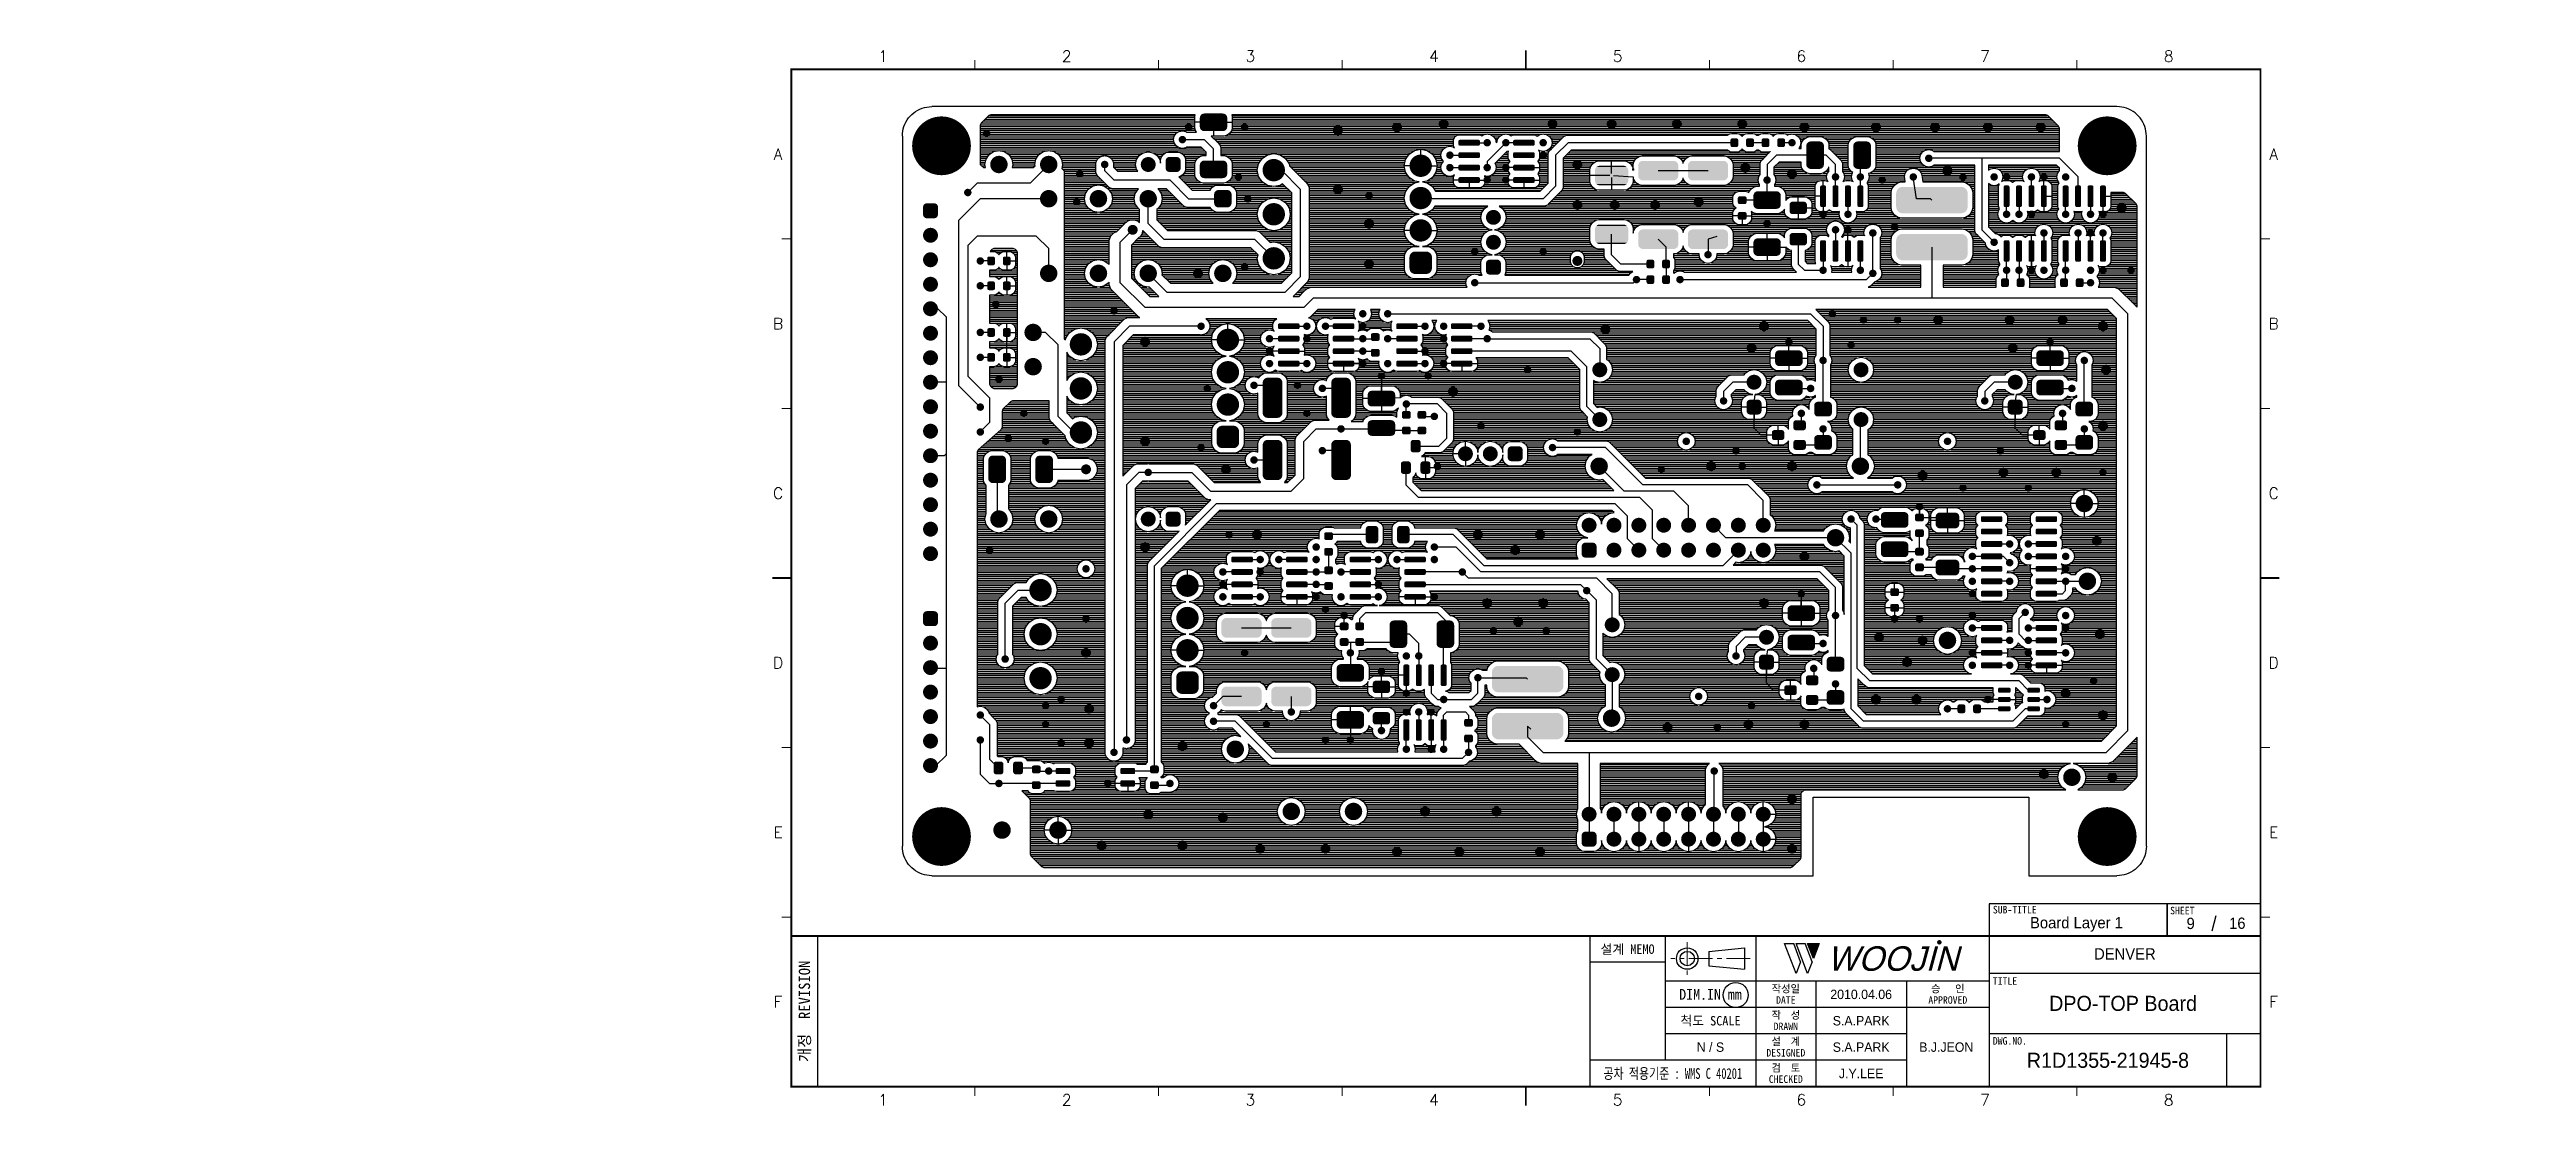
# Model space of a CAD drawing. Extents: x 295 to 953, y 10 to 290.
import ezdxf
from ezdxf.enums import TextEntityAlignment as Align

# ---------------------------------------------------------------- set-up
doc = ezdxf.new("R2010")
doc.units = 0
doc.header["$LTSCALE"] = 5
doc.header["$MEASUREMENT"] = 0
doc.linetypes.add('CENTER', pattern=[2, 1.25, -0.25, 0.25, -0.25])
doc.layers.get('0').update_dxf_attribs({"linetype": 'CONTINUOUS', "lineweight": 25})
for name, color, linetype, lineweight in [('2', 2, 'CENTER', 13), ('4', 4, 'CONTINUOUS', 18), ('6', 6, 'CONTINUOUS', 13)]:
    doc.layers.add(name, color=color, linetype=linetype, lineweight=lineweight)
for name, color, linetype in [('SHEET', 3, 'CONTINUOUS'), ('문자', 4, 'CONTINUOUS'), ('테두리', 3, 'CONTINUOUS')]:
    doc.layers.add(name, color=color, linetype=linetype)
doc.styles.add('MARK', font='ARLRDBD.TTF')
doc.styles.get("Standard").update_dxf_attribs({"font": 'simplex.shx'})
doc.styles.add('굴림', font='')
doc.styles.add('굴림체', font='')
doc.styles.get('굴림').set_extended_font_data('Gulim')
doc.styles.get('굴림체').set_extended_font_data('GulimChe')

msp = doc.modelspace()

# ---------------------------------------------------------------- texts
at = {"color": 4, "style": '굴림'}
for s, p in [('2010.04.06', (775.98, 39.5)), ('S.A.PARK', (775.98, 32.5)), ('S.A.PARK', (775.98, 25.5)), ('B.J.JEON', (798.57, 25.5)), ('J.Y.LEE', (775.98, 18.5))]:
    msp.add_text(s, height=2.5, dxfattribs=at).set_placement(p, align=Align.MIDDLE_CENTER)
at = {"layer": '4', "style": '굴림'}
for s, p in [('Board Layer 1', (833.13, 58.53)), ('9', (863.44, 58.33)), ('16', (875.83, 58.38)), ('DENVER', (845.98, 50.24))]:
    msp.add_text(s, height=3, dxfattribs=at).set_placement(p, align=Align.MIDDLE_CENTER)
at = {"layer": '6', "char_height": 3.5278, "width": 39.2183, "attachment_point": 4}
for insert in [(295.11, 181.28), (295.11, 173.63)]:
    msp.add_mtext('{\\f굴림|b0|i0|c129;\\C7;', dxfattribs=dict(at, insert=insert))
at = {"layer": '6', "color": 4, "char_height": 3, "attachment_point": 4, "style": '굴림체'}
for insert, width in [((905.28, 137.42), 36.962), ((952.58, 106.26), 52.2944), ((952.58, 102.14), 52.2944), ((573.67, 73.54), 36.962)]:
    msp.add_mtext('{\\f굴림|b0|i0|c129;\\C7;', dxfattribs=dict(at, insert=insert, width=width))
at = {"layer": '문자', "style": '굴림'}
for s, height, p in [('DPO-TOP Board', 4, (845.5, 37.11)), ('N / S', 2.5, (735.98, 25.5)), ('R1D1355-21945-8', 4, (841.48, 22))]:
    msp.add_text(s, height=height, dxfattribs=at).set_placement(p, align=Align.MIDDLE_CENTER)

# ---------------------------------------------------------------- blocks, each defined once
blk = doc.blocks.new('B')
at = {"layer": '문자'}
blk.add_hatch(color=256, dxfattribs=at).paths.add_polyline_path([(13.79, 10), (15.31, 6), (16.84, 10)])
at = {"color": 4, "const_width": 0.6}
blk.add_lwpolyline([(48.46, 10.32, 1), (49.06, 10.32, 1)], format="xyb", close=True, dxfattribs=at)
at = {"layer": '문자'}
for p, q in [((10.73, 2), (7.68, 10)), ((7.68, 10), (10.09, 10)), ((11.94, 5.16), (10.09, 10)), ((10.73, 10), (13.15, 10)), ((13.79, 2), (10.73, 10)), ((14.99, 5.16), (13.15, 10)), ((13.79, 10), (16.84, 10)), ((15.31, 6), (13.79, 10)), ((16.84, 10), (15.31, 6)), ((11.94, 5.16), (10.73, 2)), ((14.99, 5.16), (13.79, 2))]:
    blk.add_line(p, q, dxfattribs=at)
at = {"layer": '문자', "style": 'MARK', "oblique": 15}
blk.add_text('WOOJIN', height=6.5, dxfattribs=at).set_placement((36.4, 6), align=Align.MIDDLE_CENTER)
blk = doc.blocks.new('C')
blk.add_line((15, 285), (15, 285))
at = {"layer": '2'}
for p, q in [((252.83, 53.35), (252.83, 44.65)), ((269.53, 49), (248.48, 49))]:
    blk.add_line(p, q, dxfattribs=at)
at = {"layer": 'SHEET'}
for p, q in [((393.14, 60.3), (392.07, 56.28)), ((22, 55), (22, 15)), ((227, 55), (227, 15)), ((247, 55), (247, 22)), ((271, 55), (271, 15)), ((271, 55), (271, 15)), ((333, 55), (333, 15)), ((247, 48), (227, 48)), ((333, 43), (247, 43)), ((287, 43), (287, 15)), ((311, 43), (311, 15)), ((405, 45), (333, 45)), ((333, 36), (247, 36)), ((311, 29), (247, 29)), ((405, 29), (333, 29)), ((396, 29), (396, 15)), ((311, 22), (227, 22))]:
    blk.add_line(p, q, dxfattribs=at)
at = {"layer": 'SHEET', "color": 4}
for p, q in [((258.53, 50.9), (268.03, 51.85)), ((258.53, 50.9), (258.53, 47.1)), ((258.53, 47.1), (268.03, 46.15)), ((268.03, 51.85), (268.03, 46.15))]:
    blk.add_line(p, q, dxfattribs=at)
at = {"layer": 'SHEET'}
for points in [[(333, 55), (380.19, 55), (380.19, 63.49), (333, 63.49)], [(380.19, 55), (405, 55), (405, 63.49), (380.19, 63.49)]]:
    blk.add_lwpolyline(points, close=True, dxfattribs=at)
at = {"layer": 'SHEET', "color": 4}
for radius in [2.85, 1.9]:
    blk.add_circle((252.83, 49), radius, dxfattribs=at)
at = {"layer": 'SHEET'}
blk.add_circle((265.7, 39.32), 3.32, dxfattribs=at)
at = {"layer": '테두리'}
blk.add_line((405, 285), (405, 15), dxfattribs=at)
for points, const_width in [([(210, 290), (210, 285)], 0.5), ([(15, 285), (15, 15), (405, 15), (405, 285), (15, 285)], 0.5), ([(63.75, 287.5), (63.75, 285)], 0.3), ([(112.5, 287.5), (112.5, 285)], 0.3), ([(161.25, 287.5), (161.25, 285)], 0.3), ([(258.75, 287.5), (258.75, 285)], 0.3), ([(307.5, 287.5), (307.5, 285)], 0.3), ([(356.25, 287.5), (356.25, 285)], 0.3), ([(12.5, 240), (15, 240)], 0.3), ([(407.5, 240), (405, 240)], 0.3), ([(12.5, 195), (15, 195)], 0.3), ([(407.5, 195), (405, 195)], 0.3), ([(10, 150), (15, 150)], 0.5), ([(410, 150), (405, 150)], 0.5), ([(12.5, 105), (15, 105)], 0.3), ([(407.5, 105), (405, 105)], 0.3), ([(12.5, 60), (15, 60)], 0.3), ([(407.5, 60), (405, 60)], 0.3), ([(15, 55), (405, 55)], 0.5), ([(63.75, 12.5), (63.75, 15)], 0.3), ([(112.5, 12.5), (112.5, 15)], 0.3), ([(161.25, 12.5), (161.25, 15)], 0.3), ([(210, 10), (210, 15)], 0.5), ([(258.75, 12.5), (258.75, 15)], 0.3), ([(307.5, 12.5), (307.5, 15)], 0.3), ([(356.25, 12.5), (356.25, 15)], 0.3)]:
    blk.add_lwpolyline(points, dxfattribs=dict(at, const_width=const_width))
blk.add_blockref('B', (271, 43))
at = {"layer": '문자'}
for s, p in [('1', (39.38, 288.5)), ('2', (88.12, 288.5)), ('3', (136.88, 288.5)), ('4', (185.62, 288.5)), ('5', (234.38, 288.5)), ('6', (283.12, 288.5)), ('7', (331.88, 288.5)), ('8', (380.62, 288.5)), ('A', (11.5, 262.5)), ('A', (408.5, 262.5)), ('B', (11.5, 217.5)), ('B', (408.5, 217.5)), ('C', (11.5, 172.5)), ('C', (408.5, 172.5)), ('D', (11.5, 127.5)), ('D', (408.5, 127.5)), ('E', (11.5, 82.5)), ('E', (408.5, 82.5)), ('F', (11.5, 37.5)), ('F', (408.5, 37.5)), ('1', (39.38, 11.5)), ('2', (88.12, 11.5)), ('3', (136.88, 11.5)), ('4', (185.62, 11.5)), ('5', (234.38, 11.5)), ('6', (283.12, 11.5)), ('7', (331.88, 11.5)), ('8', (380.62, 11.5))]:
    blk.add_text(s, height=3, dxfattribs=at).set_placement(p, align=Align.MIDDLE)
at = {"layer": '문자', "style": '굴림체'}
for s, height, p in [('SUB-TITLE', 2, (339.77, 61.98)), ('SHEET', 2, (384.24, 61.74)), ('설계 MEMO', 2.5, (237, 51.5)), ('DIM.IN mm', 2.85, (259, 39.5)), ('작성일', 2, (279, 41)), ('승   인', 2, (322, 41)), ('척도 SCALE', 2.5, (259, 32.5)), ('작  성', 2, (279, 34)), ('DATE', 2, (279, 38)), ('APPROVED', 2, (322, 38)), ('설  계', 2, (279, 27)), ('DRAWN', 2, (279, 31)), ('DESIGNED', 2, (279, 24)), ('검  토', 2, (279, 20)), ('CHECKED', 2, (279, 17))]:
    blk.add_text(s, height=height, dxfattribs=at).set_placement(p, align=Align.MIDDLE_CENTER)
blk.add_text('개정  REVISION', height=3, rotation=90, dxfattribs=at).set_placement((18.5, 35), align=Align.MIDDLE_CENTER)
for s, p in [('TITLE', (333.95, 42.05)), ('DWG.NO.', (333.95, 26.15))]:
    blk.add_text(s, height=2, dxfattribs=at).set_placement(p)
at = {"layer": '문자', "style": '굴림체', "width": 0.75}
blk.add_text('공차 적용기준 : WMS C 40201', height=2.85, dxfattribs=at).set_placement((249, 18.5), align=Align.MIDDLE_CENTER)

# ---------------------------------------------------------------- linework, layer by layer
for p, q in [((521.72, 269.21), (521.9, 269.83)), ((521.9, 269.83), (522.13, 270.43)), ((522.13, 270.43), (522.42, 271.01)), ((522.42, 271.01), (522.75, 271.56)), ((522.75, 271.56), (523.12, 272.09)), ((523.12, 272.09), (523.54, 272.58)), ((523.54, 272.58), (523.99, 273.04)), ((523.99, 273.04), (524.48, 273.45)), ((524.48, 273.45), (525.01, 273.83)), ((525.01, 273.83), (525.57, 274.16)), ((525.57, 274.16), (526.14, 274.44)), ((526.14, 274.44), (526.74, 274.67)), ((526.74, 274.67), (527.36, 274.86)), ((527.36, 274.86), (527.99, 274.99)), ((527.99, 274.99), (528.63, 275.07)), ((528.63, 275.07), (529.28, 275.1)), ((843.88, 275.1), (529.28, 275.1)), ((542.4, 270.72), (542.15, 270.14)), ((542.15, 270.14), (542.16, 259.74)), ((542.15, 269.81), (599.11, 269.81)), ((542.23, 270.31), (599.11, 270.31)), ((544.39, 272.71), (542.4, 270.72)), ((542.48, 270.8), (599.11, 270.8)), ((542.98, 271.3), (599.11, 271.3)), ((543.48, 271.79), (599.11, 271.79)), ((543.97, 272.29), (599.11, 272.29)), ((544.97, 272.95), (544.39, 272.71)), ((544.58, 272.79), (599.19, 272.79)), ((599.23, 272.95), (544.97, 272.95)), ((599.11, 272.35), (599.23, 272.95)), ((599.11, 269.52), (599.11, 272.35)), ((603.58, 270.94), (599.11, 270.94)), ((604.07, 270.44), (604.07, 267.28)), ((604.57, 270.94), (609.03, 270.94)), ((822.01, 272.95), (608.91, 272.95)), ((608.91, 272.95), (609.03, 272.35)), ((608.95, 272.79), (825.36, 272.79)), ((609.03, 272.35), (609.03, 269.52)), ((609.03, 272.29), (825.97, 272.29)), ((609.03, 271.79), (826.46, 271.79)), ((609.03, 271.3), (826.96, 271.3)), ((609.03, 270.8), (827.45, 270.8)), ((609.03, 270.31), (827.95, 270.31)), ((609.03, 269.81), (828.4, 269.81)), ((824.96, 272.95), (822.01, 272.95)), ((825.55, 272.71), (824.96, 272.95)), ((828.37, 269.89), (825.55, 272.71)), ((828.61, 269.31), (828.37, 269.89)), ((844.52, 275.07), (843.88, 275.1)), ((845.16, 274.99), (844.52, 275.07)), ((845.79, 274.86), (845.16, 274.99)), ((846.41, 274.67), (845.79, 274.86)), ((847.01, 274.44), (846.41, 274.67)), ((847.59, 274.16), (847.01, 274.44)), ((848.14, 273.83), (847.59, 274.16)), ((848.67, 273.45), (848.14, 273.83)), ((849.15, 273.04), (848.67, 273.45)), ((849.61, 272.58), (849.15, 273.04)), ((850.03, 272.09), (849.61, 272.58)), ((850.4, 271.56), (850.03, 272.09)), ((850.73, 271.01), (850.4, 271.56)), ((851.02, 270.43), (850.73, 271.01)), ((851.25, 269.83), (851.02, 270.43)), ((851.43, 269.21), (851.25, 269.83)), ((521.48, 267.3), (521.5, 267.94)), ((521.48, 267.3), (521.48, 78.8)), ((521.5, 267.94), (521.58, 268.58)), ((521.58, 268.58), (521.72, 269.21)), ((542.15, 269.32), (599.15, 269.32)), ((542.15, 268.82), (599.25, 268.82)), ((542.15, 268.33), (594.62, 268.33)), ((542.15, 267.83), (594.03, 267.83)), ((542.15, 267.34), (593.7, 267.34)), ((542.15, 266.84), (593.56, 266.84)), ((542.15, 266.35), (593.46, 266.35)), ((542.15, 265.85), (593.56, 265.85)), ((542.15, 265.36), (593.7, 265.36)), ((542.15, 264.86), (594.03, 264.86)), ((542.15, 264.37), (594.62, 264.37)), ((542.15, 263.87), (601.27, 263.87)), ((542.15, 263.37), (546.75, 263.37)), ((544.49, 262.36), (545.69, 263.16)), ((545.69, 263.16), (547.11, 263.45)), ((547.11, 263.45), (548.53, 263.16)), ((547.47, 263.37), (559.96, 263.37)), ((548.53, 263.16), (549.73, 262.36)), ((557.7, 262.36), (558.9, 263.16)), ((558.9, 263.16), (560.32, 263.45)), ((560.32, 263.45), (561.74, 263.16)), ((560.68, 263.37), (601.76, 263.37)), ((561.74, 263.16), (562.94, 262.36)), ((585.44, 262.85), (586.74, 263.11)), ((586.74, 263.11), (588.03, 262.85)), ((591.45, 262.91), (592.12, 263.04)), ((592.12, 263.04), (594.56, 263.04)), ((593.46, 266.35), (593.64, 267.25)), ((593.64, 265.45), (593.46, 266.35)), ((593.64, 267.25), (594.15, 268.02)), ((594.15, 264.68), (593.64, 265.45)), ((594.15, 268.02), (594.91, 268.53)), ((594.91, 264.17), (594.15, 264.68)), ((594.56, 263.04), (595.23, 262.91)), ((594.91, 268.53), (595.82, 268.7)), ((595.82, 263.99), (594.91, 264.17)), ((595.82, 268.7), (596.72, 268.53)), ((595.82, 266.35), (601.6, 266.35)), ((596.72, 264.17), (595.82, 263.99)), ((596.72, 268.53), (597.01, 268.33)), ((597.01, 264.37), (596.72, 264.17)), ((597.01, 268.33), (599.56, 268.33)), ((597.01, 264.37), (600.77, 264.37)), ((600.77, 264.37), (597.01, 264.37)), ((599.25, 268.8), (599.11, 269.52)), ((599.56, 268.33), (599.25, 268.8)), ((602.09, 263.05), (600.77, 264.37)), ((604.07, 263.87), (601.6, 266.35)), ((602.09, 262.12), (602.09, 263.05)), ((606.79, 267.28), (603.47, 267.28)), ((603.47, 267.28), (605.19, 265.55)), ((603.9, 266.84), (668.02, 266.84)), ((604.07, 258.45), (604.07, 263.87)), ((604.4, 266.35), (667.8, 266.35)), ((604.89, 265.85), (667.74, 265.85)), ((605.19, 265.55), (605.75, 264.99)), ((605.39, 265.36), (667.74, 265.36)), ((605.75, 264.99), (606.05, 264.27)), ((605.8, 264.86), (667.76, 264.86)), ((606.01, 264.37), (665.86, 264.37)), ((606.05, 264.27), (606.05, 262.12)), ((606.05, 263.87), (665.13, 263.87)), ((606.05, 263.37), (657.28, 263.37)), ((607.51, 267.42), (606.79, 267.28)), ((607.1, 267.34), (668.51, 267.34)), ((608.33, 267.97), (607.51, 267.42)), ((608.13, 267.83), (676.49, 267.83)), ((608.89, 268.8), (608.33, 267.97)), ((608.58, 268.33), (828.61, 268.33)), ((609.03, 269.52), (608.89, 268.8)), ((608.89, 268.82), (828.61, 268.82)), ((608.99, 269.32), (828.6, 269.32)), ((655.97, 262.5), (657.39, 263.45)), ((657.39, 263.45), (659.07, 263.78)), ((659.07, 261.1), (659.07, 263.78)), ((659.07, 263.78), (660.74, 263.45)), ((660.74, 263.45), (662.16, 262.5)), ((660.85, 263.37), (664.8, 263.37)), ((664.45, 262.22), (664.63, 263.12)), ((664.63, 263.12), (665.14, 263.89)), ((665.14, 263.89), (665.91, 264.4)), ((665.91, 264.4), (666.81, 264.58)), ((666.81, 264.58), (667.71, 264.4)), ((667.71, 264.4), (668.03, 264.18)), ((667.74, 266.08), (667.84, 266.58)), ((667.74, 264.97), (667.74, 266.08)), ((667.84, 264.46), (667.74, 264.97)), ((667.76, 264.37), (667.91, 264.37)), ((667.84, 266.58), (668.23, 267.15)), ((668.03, 264.18), (667.84, 264.46)), ((668.23, 267.15), (668.79, 267.52)), ((668.79, 267.52), (669.29, 267.62)), ((669.29, 267.62), (674.56, 267.62)), ((671.93, 265.52), (676.72, 265.52)), ((674.56, 267.62), (675.07, 267.52)), ((675.07, 267.52), (675.3, 267.36)), ((675.3, 267.36), (675.81, 267.7)), ((675.81, 267.7), (676.72, 267.88)), ((676.72, 267.88), (677.62, 267.7)), ((681.67, 265.52), (676.72, 260.57)), ((676.94, 267.83), (681.44, 267.83)), ((677.62, 267.7), (678.38, 267.19)), ((678.16, 267.34), (680.22, 267.34)), ((678.38, 267.19), (678.89, 266.43)), ((678.61, 266.84), (679.77, 266.84)), ((681.93, 263.22), (678.75, 260.03)), ((678.89, 266.43), (679.07, 265.52)), ((678.9, 266.35), (679.48, 266.35)), ((679, 265.85), (679.38, 265.85)), ((679.06, 265.49), (679.37, 265.78)), ((679.07, 265.52), (679.06, 265.49)), ((679.37, 265.78), (679.49, 266.43)), ((679.49, 266.43), (680, 267.19)), ((680, 267.19), (680.77, 267.7)), ((680.77, 267.7), (681.67, 267.88)), ((681.67, 267.88), (682.57, 267.7)), ((686.46, 265.52), (681.67, 265.52)), ((681.9, 267.83), (691.35, 267.83)), ((682.4, 263.31), (681.93, 263.22)), ((682.27, 262.78), (682.37, 263.28)), ((682.37, 263.28), (682.4, 263.31)), ((682.57, 267.7), (683.08, 267.36)), ((683.08, 267.36), (683.32, 267.52)), ((683.32, 267.52), (683.82, 267.62)), ((683.82, 267.62), (689.09, 267.62)), ((689.09, 267.62), (689.6, 267.52)), ((689.6, 267.52), (690, 267.25)), ((689.87, 267.34), (690.13, 267.34)), ((690, 267.25), (690.67, 267.7)), ((690.67, 263.35), (690.35, 263.56)), ((690.35, 263.56), (690.54, 263.28)), ((690.47, 263.37), (690.63, 263.37)), ((690.54, 263.28), (690.64, 262.78)), ((690.67, 267.7), (691.58, 267.88)), ((691.58, 263.16), (690.67, 263.35)), ((691.58, 267.88), (692.47, 267.7)), ((692.47, 263.35), (691.58, 263.16)), ((691.8, 267.83), (740.98, 267.83)), ((692.47, 267.7), (693.24, 267.19)), ((693.24, 263.86), (692.47, 263.35)), ((692.52, 263.37), (693.23, 263.37)), ((692.9, 262.62), (693.19, 263.34)), ((693.02, 267.34), (697.38, 267.34)), ((693.19, 263.34), (693.76, 263.9)), ((693.24, 267.19), (693.75, 266.43)), ((693.75, 264.62), (693.24, 263.86)), ((693.25, 263.87), (693.72, 263.87)), ((693.47, 266.84), (696.69, 266.84)), ((693.58, 264.37), (694.22, 264.37)), ((693.75, 266.43), (693.93, 265.52)), ((693.93, 265.52), (693.75, 264.62)), ((693.76, 263.9), (696.5, 266.64)), ((693.76, 266.35), (696.2, 266.35)), ((693.8, 264.86), (694.71, 264.86)), ((693.86, 265.85), (695.7, 265.85)), ((693.89, 265.36), (695.21, 265.36)), ((698.18, 265.52), (694.88, 262.22)), ((696.5, 266.64), (697.06, 267.2)), ((699, 263.54), (696.86, 261.4)), ((697.06, 267.2), (697.78, 267.5)), ((697.78, 267.5), (740.49, 267.5)), ((742.33, 265.52), (698.18, 265.52)), ((698.83, 263.37), (740.73, 263.37)), ((740.49, 263.54), (699, 263.54)), ((740.49, 267.5), (741.09, 267.9)), ((741.09, 263.14), (740.49, 263.54)), ((741.09, 267.9), (741.62, 268.01)), ((741.62, 263.03), (741.09, 263.14)), ((741.62, 268.01), (743.03, 268.01)), ((743.03, 263.03), (741.62, 263.03)), ((743.03, 268.01), (743.56, 267.9)), ((743.56, 263.14), (743.03, 263.03)), ((743.56, 267.9), (744.17, 267.5)), ((744.17, 263.55), (743.56, 263.14)), ((743.67, 267.83), (745.14, 267.83)), ((743.92, 263.37), (744.89, 263.37)), ((744.17, 267.5), (744.41, 267.15)), ((744.41, 263.9), (744.17, 263.55)), ((744.28, 267.34), (744.53, 267.34)), ((744.39, 263.87), (744.42, 263.87)), ((744.41, 267.15), (744.64, 267.5)), ((744.64, 263.55), (744.41, 263.9)), ((744.64, 267.5), (745.25, 267.9)), ((745.25, 263.14), (744.64, 263.55)), ((745.25, 267.9), (745.78, 268.01)), ((745.78, 263.03), (745.25, 263.14)), ((745.78, 268.01), (747.19, 268.01)), ((747.19, 263.03), (745.78, 263.03)), ((750.58, 265.52), (746.48, 265.52)), ((747.19, 268.01), (747.72, 267.9)), ((747.72, 263.14), (747.19, 263.03)), ((747.72, 267.9), (748.32, 267.5)), ((748.32, 263.54), (747.72, 263.14)), ((747.83, 267.83), (749.24, 267.83)), ((748.08, 263.37), (748.99, 263.37)), ((748.32, 267.5), (748.74, 267.5)), ((748.74, 263.54), (748.32, 263.54)), ((748.74, 267.5), (749.34, 267.9)), ((749.34, 263.14), (748.74, 263.54)), ((749.34, 267.9), (749.88, 268.01)), ((749.88, 263.03), (749.34, 263.14)), ((749.88, 268.01), (751.28, 268.01)), ((751.28, 263.03), (749.88, 263.03)), ((749.98, 261.28), (751.87, 263.17)), ((751.28, 268.01), (751.82, 267.9)), ((751.82, 263.14), (751.28, 263.03)), ((751.82, 267.9), (752.43, 267.5)), ((751.87, 263.17), (751.82, 263.14)), ((751.92, 267.83), (753.4, 267.83)), ((752.43, 267.5), (752.66, 267.15)), ((752.54, 267.34), (752.78, 267.34)), ((752.66, 267.15), (752.89, 267.5)), ((752.89, 267.5), (753.5, 267.9)), ((753.5, 267.9), (754.04, 268.01)), ((754.04, 268.01), (755.44, 268.01)), ((757.62, 265.52), (754.74, 265.52)), ((755.44, 268.01), (755.98, 267.9)), ((755.98, 267.9), (756.5, 267.56)), ((756.08, 267.83), (757.39, 267.83)), ((756.5, 267.56), (756.71, 267.7)), ((756.71, 267.7), (757.62, 267.88)), ((757.62, 267.88), (758.51, 267.7)), ((757.84, 267.83), (828.61, 267.83)), ((758.51, 267.7), (759.28, 267.19)), ((759.06, 267.34), (828.61, 267.34)), ((759.28, 267.19), (759.79, 266.43)), ((759.79, 264.62), (759.4, 264.03)), ((759.4, 264.03), (760.09, 264.03)), ((759.51, 266.84), (761.32, 266.84)), ((759.62, 264.37), (760.09, 264.37)), ((759.79, 266.43), (759.97, 265.52)), ((759.97, 265.52), (759.79, 264.62)), ((759.8, 266.35), (760.7, 266.35)), ((759.84, 264.86), (760.09, 264.86)), ((759.9, 265.85), (760.36, 265.85)), ((759.93, 265.36), (760.18, 265.36)), ((760.09, 264.93), (760.24, 265.66)), ((760.09, 264.03), (760.09, 264.93)), ((760.24, 265.66), (760.79, 266.49)), ((760.79, 266.49), (761.61, 267.04)), ((761.61, 267.04), (762.34, 267.18)), ((762.34, 267.18), (765.17, 267.18)), ((765.17, 267.18), (765.9, 267.04)), ((765.9, 267.04), (766.72, 266.49)), ((766.19, 266.84), (773.8, 266.84)), ((766.72, 266.49), (767.27, 265.66)), ((766.82, 266.35), (773.18, 266.35)), ((767.15, 265.85), (772.85, 265.85)), ((767.27, 265.66), (767.42, 264.93)), ((767.33, 265.36), (772.66, 265.36)), ((767.42, 264.93), (767.42, 263.89)), ((767.42, 264.86), (772.57, 264.86)), ((767.42, 264.37), (772.57, 264.37)), ((767.42, 263.89), (767.72, 263.76)), ((767.46, 263.87), (772.57, 263.87)), ((767.72, 263.76), (770.2, 261.28)), ((768.1, 263.37), (772.57, 263.37)), ((772.57, 264.93), (772.72, 265.66)), ((772.57, 259.5), (772.57, 264.93)), ((772.72, 265.66), (773.27, 266.49)), ((773.27, 266.49), (774.09, 267.04)), ((774.09, 267.04), (774.82, 267.18)), ((774.82, 267.18), (777.65, 267.18)), ((777.65, 267.18), (778.38, 267.04)), ((778.38, 267.04), (779.2, 266.49)), ((778.67, 266.84), (828.61, 266.84)), ((779.2, 266.49), (779.75, 265.66)), ((779.29, 266.35), (828.61, 266.35)), ((779.63, 265.85), (828.61, 265.85)), ((779.75, 265.66), (779.9, 264.93)), ((779.81, 265.36), (828.61, 265.36)), ((779.9, 264.93), (779.9, 259.5)), ((779.9, 264.86), (828.61, 264.86)), ((779.9, 264.37), (828.61, 264.37)), ((779.9, 263.87), (828.61, 263.87)), ((779.9, 263.37), (792.74, 263.37)), ((791.76, 262.3), (792.27, 263.06)), ((792.27, 263.06), (793.03, 263.57)), ((793.03, 263.57), (793.94, 263.75)), ((793.94, 263.75), (794.84, 263.57)), ((794.84, 263.57), (795.38, 263.21)), ((795.13, 263.37), (828.61, 263.37)), ((795.38, 263.21), (828.61, 263.21)), ((828.61, 263.21), (828.61, 269.31)), ((851.57, 268.58), (851.43, 269.21)), ((851.65, 267.94), (851.57, 268.58)), ((851.68, 267.3), (851.65, 267.94)), ((851.68, 78.8), (851.68, 267.3)), ((542.15, 262.88), (545.27, 262.88)), ((542.15, 262.38), (544.53, 262.38)), ((542.15, 261.89), (544.18, 261.89)), ((542.15, 261.39), (543.85, 261.39)), ((542.15, 260.9), (543.64, 260.9)), ((542.15, 260.4), (543.54, 260.4)), ((542.15, 259.91), (543.44, 259.91)), ((542.16, 259.74), (542.99, 258.92)), ((542.49, 259.41), (543.48, 259.41)), ((542.99, 258.92), (543.57, 258.92)), ((543.41, 259.74), (543.69, 261.16)), ((543.57, 258.92), (543.41, 259.74)), ((543.69, 261.16), (544.49, 262.36)), ((548.96, 262.88), (558.47, 262.88)), ((549.7, 262.38), (557.73, 262.38)), ((549.73, 262.36), (550.54, 261.16)), ((550.05, 261.89), (557.38, 261.89)), ((550.38, 261.39), (557.05, 261.39)), ((550.54, 261.16), (550.81, 259.74)), ((550.58, 260.9), (556.85, 260.9)), ((550.81, 259.74), (550.65, 258.92)), ((550.65, 258.92), (556.23, 258.92)), ((550.68, 260.4), (556.75, 260.4)), ((550.75, 259.41), (556.68, 259.41)), ((550.78, 259.91), (556.65, 259.91)), ((560.32, 259.74), (555.37, 254.79)), ((556.23, 258.92), (556.69, 259.38)), ((556.62, 259.74), (556.89, 261.16)), ((556.69, 259.38), (556.62, 259.74)), ((556.89, 261.16), (557.7, 262.36)), ((562.16, 262.88), (585.58, 262.88)), ((562.9, 262.38), (584.74, 262.38)), ((562.94, 262.36), (563.74, 261.16)), ((563.25, 261.89), (574.23, 261.89)), ((563.58, 261.39), (573.5, 261.39)), ((563.74, 261.16), (564.02, 259.74)), ((563.79, 260.9), (573.15, 260.9)), ((564.02, 259.74), (563.82, 258.72)), ((563.82, 258.72), (564.45, 258.09)), ((563.86, 258.92), (572.87, 258.92)), ((563.89, 260.4), (572.95, 260.4)), ((563.95, 259.41), (572.87, 259.41)), ((563.99, 259.91), (572.86, 259.91)), ((564.12, 258.42), (572.87, 258.42)), ((564.45, 258.09), (564.45, 237.45)), ((564.45, 257.93), (572.87, 257.93)), ((564.45, 257.43), (572.95, 257.43)), ((564.45, 256.94), (573.15, 256.94)), ((564.45, 256.44), (573.56, 256.44)), ((572.82, 259.74), (572.87, 259.97)), ((572.87, 259.52), (572.82, 259.74)), ((572.87, 260.2), (572.96, 260.42)), ((572.87, 259.97), (572.87, 260.2)), ((572.87, 258.55), (572.87, 259.52)), ((572.87, 257.64), (572.87, 258.55)), ((573.22, 256.78), (572.87, 257.64)), ((572.96, 260.42), (573, 260.65)), ((573, 260.65), (573.13, 260.84)), ((573.13, 260.84), (573.22, 261.06)), ((573.22, 261.06), (573.38, 261.22)), ((573.87, 256.14), (573.22, 256.78)), ((573.38, 261.22), (573.51, 261.41)), ((573.51, 261.41), (573.7, 261.54)), ((573.7, 261.54), (573.87, 261.7)), ((573.87, 261.7), (574.09, 261.79)), ((574.09, 261.79), (574.28, 261.92)), ((574.28, 261.92), (574.5, 261.97)), ((574.5, 261.97), (574.72, 262.05)), ((574.72, 262.05), (574.95, 262.05)), ((574.95, 262.05), (575.18, 262.1)), ((575.18, 262.1), (575.41, 262.05)), ((575.18, 258.09), (575.18, 259.74)), ((577.66, 255.61), (575.18, 258.09)), ((575.41, 262.05), (575.64, 262.05)), ((575.64, 262.05), (575.85, 261.97)), ((575.85, 261.97), (576.08, 261.92)), ((576.08, 261.92), (576.27, 261.79)), ((576.13, 261.89), (584.2, 261.89)), ((576.27, 261.79), (576.49, 261.7)), ((576.49, 261.7), (576.65, 261.54)), ((576.65, 261.54), (576.85, 261.41)), ((576.85, 261.41), (576.97, 261.22)), ((576.85, 261.39), (583.87, 261.39)), ((576.97, 261.22), (577.14, 261.06)), ((577.14, 261.06), (577.23, 260.84)), ((577.2, 260.9), (583.6, 260.9)), ((577.23, 260.84), (577.35, 260.65)), ((577.35, 260.65), (577.4, 260.42)), ((577.4, 260.42), (577.49, 260.2)), ((577.41, 260.4), (583.5, 260.4)), ((577.49, 260.2), (577.49, 259.97)), ((577.49, 259.97), (577.53, 259.74)), ((577.53, 259.74), (577.49, 259.52)), ((577.49, 259.52), (577.49, 259.05)), ((577.49, 259.41), (583.44, 259.41)), ((577.49, 259.05), (578.61, 257.93)), ((577.5, 259.91), (583.4, 259.91)), ((577.62, 258.92), (583.54, 258.92)), ((578.11, 258.42), (583.65, 258.42)), ((578.61, 257.93), (583.98, 257.93)), ((583.37, 259.74), (583.63, 261.03)), ((583.63, 258.45), (583.37, 259.74)), ((583.63, 261.03), (584.35, 262.13)), ((583.98, 257.93), (583.63, 258.45)), ((584.35, 262.13), (585.44, 262.85)), ((587.89, 262.88), (591.4, 262.88)), ((588.03, 262.85), (589.12, 262.13)), ((588.73, 262.38), (590.67, 262.38)), ((589.12, 262.13), (589.84, 261.03)), ((589.27, 261.89), (590.34, 261.89)), ((589.6, 261.39), (590.13, 261.39)), ((589.84, 261.03), (590.04, 260.07)), ((589.87, 260.9), (590.04, 260.9)), ((589.97, 260.4), (590.04, 260.4)), ((590.04, 260.96), (590.17, 261.64)), ((590.04, 260.07), (590.04, 260.96)), ((590.17, 261.64), (590.68, 262.4)), ((590.68, 262.4), (591.45, 262.91)), ((595.23, 256.58), (594.89, 256.51)), ((594.89, 256.51), (598.42, 252.97)), ((594.95, 256.44), (599.23, 256.44)), ((595.23, 262.91), (596, 262.4)), ((596, 257.09), (595.23, 256.58)), ((595.28, 262.88), (602.09, 262.88)), ((595.77, 256.94), (599.13, 256.94)), ((596, 262.4), (596.51, 261.64)), ((596, 262.38), (602.09, 262.38)), ((596.51, 257.85), (596, 257.09)), ((596.23, 257.43), (599.11, 257.43)), ((596.34, 261.89), (600.51, 261.89)), ((596.51, 261.64), (596.64, 260.96)), ((596.64, 258.53), (596.51, 257.85)), ((596.52, 257.93), (599.11, 257.93)), ((596.55, 261.39), (599.79, 261.39)), ((596.62, 258.42), (599.11, 258.42)), ((596.64, 260.96), (596.64, 258.53)), ((596.64, 260.9), (599.46, 260.9)), ((596.64, 260.4), (599.21, 260.4)), ((596.64, 259.91), (599.11, 259.91)), ((596.64, 259.41), (599.11, 259.41)), ((596.64, 258.92), (599.11, 258.92)), ((599.11, 259.87), (599.25, 260.6)), ((599.11, 257.04), (599.11, 259.87)), ((599.25, 256.31), (599.11, 257.04)), ((599.25, 260.6), (599.81, 261.42)), ((599.81, 261.42), (600.63, 261.97)), ((600.63, 261.97), (601.35, 262.12)), ((601.35, 262.12), (602.09, 262.12)), ((606.05, 262.88), (656.54, 262.88)), ((606.05, 262.38), (618.93, 262.38)), ((606.05, 262.12), (606.79, 262.12)), ((606.79, 262.12), (607.51, 261.97)), ((607.51, 261.97), (608.33, 261.42)), ((607.63, 261.89), (617.81, 261.89)), ((608.33, 261.42), (608.89, 260.6)), ((608.35, 261.39), (617.07, 261.39)), ((608.68, 260.9), (616.69, 260.9)), ((608.89, 260.6), (609.03, 259.87)), ((609.03, 257.04), (608.89, 256.31)), ((608.91, 256.44), (616.11, 256.44)), ((608.93, 260.4), (616.35, 260.4)), ((609.01, 256.94), (615.95, 256.94)), ((609.03, 259.91), (616.02, 259.91)), ((609.03, 259.87), (609.03, 257.04)), ((609.03, 259.41), (615.92, 259.41)), ((609.03, 258.92), (615.83, 258.92)), ((609.03, 258.42), (615.73, 258.42)), ((609.03, 257.93), (615.75, 257.93)), ((609.03, 257.43), (615.85, 257.43)), ((615.69, 258.24), (616.02, 259.91)), ((616.02, 256.56), (615.69, 258.24)), ((616.02, 259.91), (616.97, 261.33)), ((616.97, 255.14), (616.02, 256.56)), ((616.97, 261.33), (618.39, 262.28)), ((618.39, 262.28), (620.07, 262.62)), ((620.07, 262.62), (621.74, 262.28)), ((622.09, 258.24), (620.07, 258.24)), ((621.21, 262.38), (655.9, 262.38)), ((621.74, 262.28), (623.16, 261.33)), ((627.19, 253.14), (622.09, 258.24)), ((622.33, 261.89), (655.57, 261.89)), ((623.07, 261.39), (655.23, 261.39)), ((623.16, 261.33), (624.11, 259.91)), ((623.45, 260.9), (654.99, 260.9)), ((623.78, 260.4), (654.89, 260.4)), ((624.11, 259.91), (654.79, 259.91)), ((624.11, 259.91), (624.22, 259.38)), ((624.21, 259.41), (654.69, 259.41)), ((624.22, 259.38), (628.5, 255.1)), ((624.67, 258.92), (654.79, 258.92)), ((625.17, 258.42), (654.88, 258.42)), ((625.66, 257.93), (654.98, 257.93)), ((626.16, 257.43), (655.22, 257.43)), ((626.65, 256.94), (655.55, 256.94)), ((627.15, 256.44), (655.88, 256.44)), ((654.69, 259.41), (655.02, 261.08)), ((657.37, 259.41), (654.69, 259.41)), ((655.02, 257.73), (654.69, 259.41)), ((655.02, 261.08), (655.97, 262.5)), ((655.97, 256.31), (655.02, 257.73)), ((660.76, 259.41), (663.44, 259.41)), ((661.59, 262.88), (664.59, 262.88)), ((662.16, 262.5), (663.11, 261.08)), ((663.11, 257.73), (662.16, 256.31)), ((662.24, 262.38), (664.49, 262.38)), ((662.25, 256.44), (667.8, 256.44)), ((662.57, 261.89), (664.52, 261.89)), ((662.58, 256.94), (665.62, 256.94)), ((662.9, 261.39), (664.62, 261.39)), ((662.91, 257.43), (665.02, 257.43)), ((663.11, 261.08), (663.44, 259.41)), ((663.44, 259.41), (663.11, 257.73)), ((663.15, 260.9), (664.91, 260.9)), ((663.15, 257.93), (664.69, 257.93)), ((663.25, 260.4), (665.02, 260.4)), ((663.25, 258.42), (664.55, 258.42)), ((663.34, 259.91), (664.69, 259.91)), ((663.34, 258.92), (664.45, 258.92)), ((663.44, 259.41), (664.55, 259.41)), ((664.63, 261.32), (664.45, 262.22)), ((664.45, 258.92), (664.63, 259.82)), ((664.63, 258.02), (664.45, 258.92)), ((665.13, 260.57), (664.63, 261.32)), ((664.63, 259.82), (665.13, 260.57)), ((665.14, 257.25), (664.63, 258.02)), ((665.91, 256.74), (665.14, 257.25)), ((666.81, 256.56), (665.91, 256.74)), ((666.81, 262.22), (671.93, 262.22)), ((666.81, 258.92), (671.93, 258.92)), ((667.71, 256.74), (666.81, 256.56)), ((668.03, 256.96), (667.71, 256.74)), ((667.74, 256.18), (667.84, 256.67)), ((667.84, 256.67), (668.03, 256.96)), ((668, 256.94), (668.02, 256.94)), ((676.72, 256.56), (675.98, 256.7)), ((675.98, 256.7), (676.01, 256.67)), ((676.01, 256.67), (676.11, 256.18)), ((676.06, 256.44), (682.32, 256.44)), ((676.72, 260.57), (676.72, 258.92)), ((677.62, 256.74), (676.72, 256.56)), ((678.38, 257.25), (677.62, 256.74)), ((677.91, 256.94), (682.55, 256.94)), ((678.89, 258.02), (678.38, 257.25)), ((678.5, 257.43), (682.66, 257.43)), ((678.75, 260.03), (678.89, 259.82)), ((678.83, 259.91), (682.36, 259.91)), ((678.83, 257.93), (682.36, 257.93)), ((678.89, 259.82), (679.07, 258.92)), ((679.07, 258.92), (678.89, 258.02)), ((678.97, 259.41), (682.27, 259.41)), ((678.97, 258.42), (682.27, 258.42)), ((679.07, 258.92), (682.27, 258.92)), ((679.12, 260.4), (682.66, 260.4)), ((679.61, 260.9), (682.55, 260.9)), ((680.11, 261.39), (682.32, 261.39)), ((680.6, 261.89), (682.27, 261.89)), ((681.1, 262.38), (682.27, 262.38)), ((681.59, 262.88), (682.29, 262.88)), ((686.46, 258.92), (681.67, 258.92)), ((682.27, 261.66), (682.27, 262.78)), ((682.37, 261.16), (682.27, 261.66)), ((682.27, 259.48), (682.37, 259.97)), ((682.27, 258.36), (682.27, 259.48)), ((685.96, 258.92), (682.27, 258.92)), ((682.37, 257.86), (682.27, 258.36)), ((682.27, 256.18), (682.37, 256.67)), ((682.75, 260.59), (682.37, 261.16)), ((682.37, 259.97), (682.75, 260.54)), ((682.75, 257.29), (682.37, 257.86)), ((682.37, 256.67), (682.75, 257.24)), ((682.79, 260.57), (682.75, 260.59)), ((682.75, 260.54), (682.79, 260.57)), ((682.79, 257.27), (682.75, 257.29)), ((682.75, 257.24), (682.79, 257.27)), ((686.95, 258.92), (690.64, 258.92)), ((690.16, 260.59), (690.12, 260.57)), ((690.12, 260.57), (690.16, 260.54)), ((690.16, 257.29), (690.12, 257.27)), ((690.12, 257.27), (690.16, 257.24)), ((690.54, 261.16), (690.16, 260.59)), ((690.16, 260.54), (690.54, 259.97)), ((690.54, 257.86), (690.16, 257.29)), ((690.16, 257.24), (690.54, 256.67)), ((690.25, 260.4), (692.9, 260.4)), ((690.25, 257.43), (692.9, 257.43)), ((690.36, 260.9), (692.9, 260.9)), ((690.36, 256.94), (692.9, 256.94)), ((690.64, 261.66), (690.54, 261.16)), ((690.54, 259.97), (690.64, 259.48)), ((690.64, 258.36), (690.54, 257.86)), ((690.54, 256.67), (690.64, 256.18)), ((690.55, 259.91), (692.9, 259.91)), ((690.55, 257.93), (692.9, 257.93)), ((690.59, 261.39), (692.9, 261.39)), ((690.59, 256.44), (692.9, 256.44)), ((690.62, 262.88), (693, 262.88)), ((690.64, 262.78), (690.64, 261.66)), ((690.64, 262.38), (692.9, 262.38)), ((690.64, 261.89), (692.9, 261.89)), ((690.64, 259.48), (690.64, 258.36)), ((690.64, 259.41), (692.9, 259.41)), ((690.64, 258.92), (692.9, 258.92)), ((690.64, 258.42), (692.9, 258.42)), ((692.9, 261.83), (692.9, 262.62)), ((692.9, 254.79), (692.9, 261.83)), ((694.88, 262.22), (694.88, 253.96)), ((696.86, 261.4), (696.86, 254.36)), ((696.86, 261.39), (716.34, 261.39)), ((696.86, 260.9), (715.93, 260.9)), ((696.86, 260.4), (705.33, 260.4)), ((696.86, 259.91), (704.67, 259.91)), ((696.86, 259.41), (704.33, 259.41)), ((696.86, 258.92), (704.1, 258.92)), ((696.86, 258.42), (704.01, 258.42)), ((696.86, 257.93), (703.99, 257.93)), ((696.86, 257.43), (703.99, 257.43)), ((696.86, 256.94), (703.99, 256.94)), ((696.86, 256.44), (703.99, 256.44)), ((697.35, 261.89), (717.11, 261.89)), ((697.84, 262.38), (751.09, 262.38)), ((698.34, 262.88), (751.58, 262.88)), ((703.99, 258.37), (704.14, 259.13)), ((703.99, 255.25), (703.99, 258.37)), ((709.24, 256.81), (703.99, 256.81)), ((704.14, 259.13), (704.73, 260)), ((704.73, 260), (705.59, 260.58)), ((705.59, 260.58), (706.36, 260.73)), ((706.36, 260.73), (713.11, 260.73)), ((709.74, 257.31), (709.74, 260.73)), ((710.23, 256.81), (715.48, 256.51)), ((713.11, 260.73), (713.88, 260.58)), ((713.88, 260.58), (714.74, 260)), ((714.14, 260.4), (715.62, 260.4)), ((714.74, 260), (715.32, 259.13)), ((714.8, 259.91), (715.52, 259.91)), ((715.14, 259.41), (715.46, 259.41)), ((715.32, 259.13), (715.46, 258.41)), ((715.36, 258.92), (715.46, 258.92)), ((715.46, 259.67), (715.62, 260.44)), ((715.46, 258.41), (715.46, 259.67)), ((715.62, 255.79), (715.48, 256.51)), ((715.48, 256.51), (715.48, 255.25)), ((715.48, 256.44), (715.49, 256.44)), ((715.62, 260.44), (716.2, 261.3)), ((716.2, 261.3), (717.06, 261.88)), ((717.06, 261.88), (717.83, 262.03)), ((717.83, 262.03), (726.41, 262.03)), ((722.12, 258.11), (735.33, 258.11)), ((726.41, 262.03), (727.17, 261.88)), ((727.13, 261.89), (730.32, 261.89)), ((727.17, 261.88), (728.04, 261.3)), ((727.9, 261.39), (729.54, 261.39)), ((728.04, 261.3), (728.62, 260.44)), ((728.31, 260.9), (729.13, 260.9)), ((728.62, 260.44), (728.68, 260.09)), ((728.62, 260.4), (728.82, 260.4)), ((728.68, 260.09), (728.76, 260.09)), ((728.76, 260.09), (728.82, 260.44)), ((728.82, 260.44), (729.4, 261.3)), ((729.4, 261.3), (730.27, 261.88)), ((730.27, 261.88), (731.04, 262.03)), ((731.04, 262.03), (739.61, 262.03)), ((739.61, 262.03), (740.38, 261.88)), ((740.33, 261.89), (750.59, 261.89)), ((740.38, 261.88), (741.25, 261.3)), ((741.11, 261.39), (750.09, 261.39)), ((741.25, 261.3), (741.83, 260.44)), ((741.52, 260.9), (749.6, 260.9)), ((741.83, 260.44), (741.98, 259.67)), ((741.83, 260.4), (749.32, 260.4)), ((741.98, 256.55), (741.83, 255.79)), ((741.93, 259.91), (749.2, 259.91)), ((741.95, 256.44), (748.82, 256.44)), ((741.98, 259.67), (741.98, 256.55)), ((741.98, 259.41), (749.2, 259.41)), ((741.98, 258.92), (749.2, 258.92)), ((741.98, 258.42), (749.2, 258.42)), ((741.98, 257.93), (749.2, 257.93)), ((741.98, 257.43), (749.2, 257.43)), ((741.98, 256.94), (749.11, 256.94)), ((748.66, 255.61), (748.83, 256.52)), ((748.83, 256.52), (749.2, 257.06)), ((749.2, 260.11), (749.47, 260.77)), ((749.2, 259.39), (749.2, 260.11)), ((749.2, 257.06), (749.2, 259.39)), ((749.47, 260.77), (749.98, 261.28)), ((753.49, 262.22), (751.01, 259.74)), ((751.01, 259.74), (751.01, 255.61)), ((754.24, 260.4), (752.83, 258.99)), ((752.83, 258.99), (752.83, 257.06)), ((752.83, 258.92), (760.21, 258.92)), ((752.83, 258.42), (760.48, 258.42)), ((752.83, 257.93), (760.83, 257.93)), ((752.83, 257.43), (761.57, 257.43)), ((752.83, 257.06), (753.19, 256.52)), ((752.91, 256.94), (766.92, 256.94)), ((753.19, 256.52), (753.36, 255.61)), ((753.2, 256.44), (766.82, 256.44)), ((753.24, 259.41), (760.11, 259.41)), ((763.76, 262.22), (753.49, 262.22)), ((753.74, 259.91), (760.09, 259.91)), ((754.24, 260.4), (760.09, 260.4)), ((760.09, 260.4), (754.24, 260.4)), ((760.09, 259.5), (760.09, 260.4)), ((760.24, 258.78), (760.09, 259.5)), ((760.79, 257.95), (760.24, 258.78)), ((761.61, 257.4), (760.79, 257.95)), ((762.34, 257.26), (761.61, 257.4)), ((765.17, 257.26), (762.34, 257.26)), ((766.7, 262.22), (763.76, 262.22)), ((765.9, 257.4), (765.17, 257.26)), ((766.72, 257.95), (765.9, 257.4)), ((765.94, 257.43), (767.05, 257.43)), ((766.68, 257.93), (767.36, 257.93)), ((769.17, 259.74), (766.7, 262.22)), ((767.27, 258.78), (766.72, 257.95)), ((766.82, 256.44), (766.99, 257.35)), ((766.99, 255.54), (766.82, 256.44)), ((766.99, 257.35), (767.36, 257.89)), ((767.03, 258.42), (767.36, 258.42)), ((767.32, 259.02), (767.27, 258.78)), ((767.3, 258.92), (767.36, 258.92)), ((767.36, 258.99), (767.32, 259.02)), ((767.36, 257.89), (767.36, 258.99)), ((768.6, 262.88), (772.57, 262.88)), ((769.09, 262.38), (772.57, 262.38)), ((769.17, 256.44), (769.17, 259.74)), ((769.17, 251.32), (769.17, 256.44)), ((769.59, 261.89), (772.57, 261.89)), ((770.09, 261.39), (772.57, 261.39)), ((770.2, 261.28), (770.71, 260.77)), ((770.58, 260.9), (772.57, 260.9)), ((770.71, 260.77), (770.99, 260.11)), ((770.86, 260.4), (772.57, 260.4)), ((770.99, 260.11), (770.99, 257.89)), ((770.99, 259.91), (772.57, 259.91)), ((770.99, 259.41), (772.59, 259.41)), ((770.99, 258.92), (772.69, 258.92)), ((770.99, 258.42), (772.96, 258.42)), ((770.99, 257.93), (773.31, 257.93)), ((770.99, 257.89), (771.35, 257.35)), ((771.29, 257.43), (773.66, 257.43)), ((771.35, 257.35), (771.52, 256.44)), ((771.52, 256.44), (771.35, 255.54)), ((771.43, 256.94), (773.52, 256.94)), ((771.52, 256.44), (773.42, 256.44)), ((772.72, 258.78), (772.57, 259.5)), ((773.27, 257.95), (772.72, 258.78)), ((773.78, 257.62), (773.27, 257.95)), ((773.42, 256.44), (773.6, 257.35)), ((773.6, 255.54), (773.42, 256.44)), ((773.6, 257.35), (773.78, 257.62)), ((775.78, 256.44), (775.78, 262.58)), ((775.78, 262.58), (776.23, 262.22)), ((775.78, 251.32), (775.78, 256.44)), ((778.13, 256.44), (777.95, 255.54)), ((778.38, 257.4), (777.96, 257.32)), ((777.96, 257.32), (778.13, 256.44)), ((778.03, 256.94), (787.55, 256.94)), ((778.13, 256.44), (787.45, 256.44)), ((779.2, 257.95), (778.38, 257.4)), ((778.42, 257.43), (787.68, 257.43)), ((779.16, 257.93), (788.02, 257.93)), ((779.75, 258.78), (779.2, 257.95)), ((779.52, 258.42), (788.61, 258.42)), ((779.9, 259.5), (779.75, 258.78)), ((779.78, 258.92), (806.16, 258.92)), ((779.88, 259.41), (792.74, 259.41)), ((779.9, 262.88), (792.15, 262.88)), ((779.9, 262.38), (791.82, 262.38)), ((779.9, 261.89), (791.68, 261.89)), ((779.9, 261.39), (791.58, 261.39)), ((779.9, 260.9), (791.68, 260.9)), ((779.9, 260.4), (791.82, 260.4)), ((779.9, 259.91), (792.15, 259.91)), ((787.45, 256.57), (787.55, 256.96)), ((787.47, 256.51), (787.45, 256.57)), ((787.45, 256.44), (787.47, 256.51)), ((787.53, 256.05), (787.45, 256.44)), ((787.55, 256.96), (787.63, 257.35)), ((787.63, 257.35), (787.66, 257.4)), ((787.66, 257.4), (787.68, 257.46)), ((787.68, 257.46), (787.92, 257.78)), ((787.92, 257.78), (788.14, 258.11)), ((788.14, 258.11), (788.19, 258.14)), ((788.19, 258.14), (788.23, 258.2)), ((788.23, 258.2), (788.58, 258.4)), ((788.58, 258.4), (788.91, 258.62)), ((788.91, 258.62), (788.97, 258.63)), ((788.97, 258.63), (789.03, 258.67)), ((789.03, 258.67), (789.42, 258.72)), ((789.42, 258.72), (789.81, 258.8)), ((789.81, 258.8), (789.87, 258.78)), ((790.64, 250.66), (789.81, 256.44)), ((789.87, 258.78), (789.94, 258.8)), ((789.94, 258.8), (790.32, 258.7)), ((790.32, 258.7), (790.71, 258.62)), ((790.71, 258.62), (790.76, 258.59)), ((790.76, 258.59), (790.83, 258.57)), ((790.83, 258.57), (791.15, 258.33)), ((791.02, 258.42), (806.16, 258.42)), ((791.15, 258.33), (791.48, 258.11)), ((791.48, 258.11), (791.51, 258.05)), ((791.51, 258.05), (791.56, 258.02)), ((791.56, 258.02), (791.77, 257.68)), ((791.58, 261.39), (791.76, 262.3)), ((791.76, 260.5), (791.58, 261.39)), ((791.61, 257.93), (806.16, 257.93)), ((792.27, 259.73), (791.76, 260.5)), ((791.77, 257.68), (791.98, 257.35)), ((791.92, 257.43), (806.16, 257.43)), ((791.98, 257.35), (792, 257.28)), ((792, 257.28), (792.03, 257.23)), ((792.03, 257.23), (792.09, 256.83)), ((792.07, 256.94), (806.16, 256.94)), ((792.09, 256.83), (792.16, 256.44)), ((792.16, 256.44), (792.15, 256.38)), ((792.16, 256.44), (806.16, 256.44)), ((793.03, 259.22), (792.27, 259.73)), ((793.94, 259.04), (793.03, 259.22)), ((807.97, 261.39), (793.94, 261.39)), ((794.84, 259.22), (793.94, 259.04)), ((795.38, 259.58), (794.84, 259.22)), ((795.13, 259.41), (806.16, 259.41)), ((806.16, 259.58), (795.38, 259.58)), ((806.16, 242.77), (806.16, 259.58)), ((828.61, 261.39), (807.97, 261.39)), ((807.97, 261.39), (807.97, 242.41)), ((827.86, 259.58), (809.79, 259.58)), ((809.79, 259.58), (809.79, 258.23)), ((809.79, 259.49), (827.94, 259.49)), ((809.79, 259), (828.44, 259)), ((809.79, 258.23), (810.37, 258.62)), ((809.79, 258.5), (810.19, 258.5)), ((810.37, 258.62), (811.27, 258.8)), ((811.27, 258.8), (812.17, 258.62)), ((812.17, 258.62), (812.94, 258.11)), ((812.35, 258.5), (820.1, 258.5)), ((812.94, 258.11), (813.45, 257.35)), ((813, 258.01), (819.44, 258.01)), ((813.34, 257.51), (819.11, 257.51)), ((813.45, 257.35), (813.63, 256.44)), ((813.63, 256.44), (813.45, 255.54)), ((813.51, 257.01), (818.93, 257.01)), ((813.61, 256.52), (818.84, 256.52)), ((818.82, 256.44), (819, 257.35)), ((819, 255.54), (818.82, 256.44)), ((819, 257.35), (819.51, 258.11)), ((819.51, 258.11), (820.28, 258.62)), ((820.28, 258.62), (821.18, 258.8)), ((821.18, 258.8), (822.08, 258.62)), ((821.18, 251.32), (821.18, 256.44)), ((822.08, 258.62), (822.84, 258.11)), ((822.26, 258.5), (828.61, 258.5)), ((822.84, 258.11), (823.35, 257.35)), ((822.91, 258.01), (828.52, 258.01)), ((823.25, 257.51), (828.19, 257.51)), ((823.35, 257.35), (823.53, 256.44)), ((823.53, 256.44), (823.35, 255.54)), ((823.42, 257.01), (828.02, 257.01)), ((823.52, 256.52), (827.92, 256.52)), ((824.48, 251.32), (824.48, 256.44)), ((828.61, 258.82), (827.86, 259.58)), ((827.9, 256.44), (828.08, 257.35)), ((828.08, 255.54), (827.9, 256.44)), ((828.08, 257.35), (828.59, 258.11)), ((828.59, 258.11), (828.61, 258.12)), ((833.56, 256.44), (828.61, 261.39)), ((828.61, 258.12), (828.61, 258.82)), ((833.56, 251.32), (833.56, 256.44)), ((542.16, 250.66), (536.38, 244.88)), ((541.34, 254.79), (538.86, 252.31)), ((555.37, 254.79), (541.34, 254.79)), ((560.32, 250.66), (542.16, 250.66)), ((564.45, 255.95), (574.06, 255.95)), ((564.45, 255.45), (574.55, 255.45)), ((564.45, 254.95), (575.05, 254.95)), ((564.45, 254.46), (575.54, 254.46)), ((564.45, 253.96), (571.93, 253.96)), ((564.45, 253.47), (571.19, 253.47)), ((564.45, 252.97), (570.7, 252.97)), ((564.45, 252.48), (570.37, 252.48)), ((564.45, 251.98), (570.09, 251.98)), ((564.45, 251.49), (569.99, 251.49)), ((564.45, 250.99), (569.89, 250.99)), ((564.45, 250.5), (569.86, 250.5)), ((564.45, 250), (569.96, 250)), ((569.83, 250.66), (570.1, 252.08)), ((570.1, 249.25), (569.83, 250.66)), ((570.1, 252.08), (570.91, 253.28)), ((570.91, 253.28), (572.11, 254.08)), ((572.11, 254.08), (573.53, 254.37)), ((573.53, 254.37), (574.94, 254.08)), ((575.7, 254.31), (573.87, 256.14)), ((574.94, 254.08), (576.15, 253.28)), ((575.12, 253.96), (576.04, 253.96)), ((576.34, 253.66), (575.7, 254.31)), ((575.86, 253.47), (576.8, 253.47)), ((576.15, 253.28), (576.95, 252.08)), ((577.2, 253.3), (576.34, 253.66)), ((576.35, 252.97), (583.91, 252.97)), ((576.68, 252.48), (583.58, 252.48)), ((576.95, 252.08), (577.23, 250.66)), ((577.23, 250.66), (576.95, 249.25)), ((576.96, 251.98), (583.3, 251.98)), ((577.06, 251.49), (583.2, 251.49)), ((577.1, 250), (583.17, 250)), ((577.16, 250.99), (583.1, 250.99)), ((584.15, 253.3), (577.2, 253.3)), ((577.2, 250.5), (583.07, 250.5)), ((592.52, 255.61), (577.66, 255.61)), ((583.03, 250.66), (583.31, 252.08)), ((583.31, 249.25), (583.03, 250.66)), ((583.31, 252.08), (584.12, 253.28)), ((584.12, 253.28), (584.15, 253.3)), ((586.74, 244.06), (586.74, 250.66)), ((591.56, 253.3), (589.32, 253.3)), ((589.32, 253.3), (589.35, 253.28)), ((589.35, 253.28), (590.16, 252.08)), ((589.56, 252.97), (591.89, 252.97)), ((589.89, 252.48), (592.38, 252.48)), ((590.16, 252.08), (590.44, 250.66)), ((590.44, 250.66), (590.16, 249.25)), ((590.17, 251.98), (592.88, 251.98)), ((590.27, 251.49), (593.38, 251.49)), ((590.3, 250), (594.86, 250)), ((590.37, 250.99), (593.87, 250.99)), ((590.4, 250.5), (594.37, 250.5)), ((595.51, 249.35), (591.56, 253.3)), ((592.52, 255.61), (597.47, 250.66)), ((595.45, 255.95), (599.5, 255.95)), ((595.94, 255.45), (599.87, 255.45)), ((596.44, 254.95), (600.61, 254.95)), ((596.93, 254.46), (617.99, 254.46)), ((597.43, 253.96), (604.15, 253.96)), ((597.47, 250.66), (606.55, 250.66)), ((597.93, 253.47), (603.52, 253.47)), ((598.42, 252.97), (603.18, 252.97)), ((599.81, 255.49), (599.25, 256.31)), ((600.63, 254.94), (599.81, 255.49)), ((601.35, 254.8), (600.63, 254.94)), ((606.79, 254.8), (601.35, 254.8)), ((603.18, 252.97), (603.6, 253.61)), ((603.6, 253.61), (604.42, 254.16)), ((604.42, 254.16), (605.15, 254.29)), ((605.15, 254.29), (607.94, 254.29)), ((607.51, 254.94), (606.79, 254.8)), ((608.33, 255.49), (607.51, 254.94)), ((607.53, 254.95), (617.25, 254.95)), ((607.94, 254.29), (608.67, 254.16)), ((608.27, 255.45), (616.77, 255.45)), ((608.89, 256.31), (608.33, 255.49)), ((608.64, 255.95), (616.44, 255.95)), ((608.67, 254.16), (609.49, 253.61)), ((608.95, 253.96), (619.53, 253.96)), ((609.49, 253.61), (610.04, 252.79)), ((609.57, 253.47), (623.59, 253.47)), ((609.91, 252.97), (624.08, 252.97)), ((610.04, 252.79), (610.18, 252.06)), ((610.1, 252.48), (624.58, 252.48)), ((610.18, 252.06), (610.18, 249.26)), ((610.18, 251.98), (624.88, 251.98)), ((610.18, 251.49), (624.88, 251.49)), ((610.18, 250.99), (624.88, 250.99)), ((610.18, 250.5), (618.27, 250.5)), ((610.18, 250), (617.53, 250)), ((618.39, 254.19), (616.97, 255.14)), ((616.97, 249.63), (618.39, 250.58)), ((620.07, 253.86), (618.39, 254.19)), ((618.39, 250.58), (620.07, 250.91)), ((621.74, 254.19), (620.07, 253.86)), ((620.07, 250.91), (621.74, 250.58)), ((620.6, 253.96), (623.09, 253.96)), ((622.41, 254.64), (621.74, 254.19)), ((621.74, 250.58), (623.16, 249.63)), ((621.86, 250.5), (624.88, 250.5)), ((622.14, 254.46), (622.6, 254.46)), ((624.88, 252.18), (622.41, 254.64)), ((622.6, 250), (624.88, 250)), ((624.88, 230.98), (624.88, 252.18)), ((627.19, 230.02), (627.19, 253.14)), ((627.64, 255.95), (656.52, 255.95)), ((628.14, 255.45), (657.26, 255.45)), ((628.5, 255.1), (629.14, 254.45)), ((628.63, 254.95), (657.83, 254.95)), ((629.13, 254.46), (656.78, 254.46)), ((629.14, 254.45), (629.5, 253.6)), ((629.35, 253.96), (656.04, 253.96)), ((629.5, 253.6), (629.5, 230.49)), ((629.5, 253.47), (655.67, 253.47)), ((629.5, 252.97), (655.34, 252.97)), ((629.5, 252.48), (655.02, 252.48)), ((629.5, 251.98), (654.92, 251.98)), ((629.5, 251.49), (654.82, 251.49)), ((629.5, 250.99), (654.73, 250.99)), ((629.5, 250.5), (654.75, 250.5)), ((629.5, 250), (654.85, 250)), ((654.69, 250.83), (655.02, 252.5)), ((655.02, 249.15), (654.69, 250.83)), ((655.02, 252.5), (655.97, 253.92)), ((657.39, 255.36), (655.97, 256.31)), ((655.97, 253.92), (657.39, 254.87)), ((658.63, 255.12), (657.39, 255.36)), ((657.39, 254.87), (658.63, 255.12)), ((659.23, 250.66), (659.07, 250.83)), ((691.58, 250.66), (659.23, 250.66)), ((660.74, 255.36), (659.5, 255.12)), ((659.5, 255.12), (660.74, 254.87)), ((660.31, 254.95), (667.76, 254.95)), ((662.16, 256.31), (660.74, 255.36)), ((660.74, 254.87), (662.16, 253.92)), ((660.87, 255.45), (667.74, 255.45)), ((661.36, 254.46), (667.91, 254.46)), ((661.61, 255.95), (667.74, 255.95)), ((662.1, 253.96), (668.26, 253.96)), ((662.16, 253.92), (663.01, 252.64)), ((662.46, 253.47), (691.58, 253.47)), ((662.8, 252.97), (691.08, 252.97)), ((663.01, 252.64), (690.75, 252.64)), ((667.74, 255.06), (667.74, 256.18)), ((671.43, 255.61), (667.74, 255.61)), ((667.84, 254.56), (667.74, 255.06)), ((668.23, 253.99), (667.84, 254.56)), ((668.79, 253.61), (668.23, 253.99)), ((669.29, 253.51), (668.79, 253.61)), ((674.56, 253.51), (669.29, 253.51)), ((671.93, 255.61), (676.72, 255.61)), ((671.93, 255.12), (671.93, 253.51)), ((672.43, 255.61), (676.11, 255.61)), ((675.07, 253.61), (674.56, 253.51)), ((675.63, 253.99), (675.07, 253.61)), ((675.59, 253.96), (682.79, 253.96)), ((676.01, 254.56), (675.63, 253.99)), ((675.95, 254.46), (682.44, 254.46)), ((676.11, 255.06), (676.01, 254.56)), ((676.09, 254.95), (682.29, 254.95)), ((676.11, 256.18), (676.11, 255.06)), ((676.11, 255.95), (682.27, 255.95)), ((676.11, 255.45), (682.27, 255.45)), ((686.46, 255.61), (681.67, 255.61)), ((682.27, 255.06), (682.27, 256.18)), ((685.96, 255.61), (682.27, 255.61)), ((682.37, 254.56), (682.27, 255.06)), ((682.75, 253.99), (682.37, 254.56)), ((683.32, 253.61), (682.75, 253.99)), ((683.82, 253.51), (683.32, 253.61)), ((689.09, 253.51), (683.82, 253.51)), ((686.46, 255.12), (686.46, 253.51)), ((686.95, 255.61), (690.64, 255.61)), ((689.6, 253.61), (689.09, 253.51)), ((690.16, 253.99), (689.6, 253.61)), ((690.12, 253.96), (692.07, 253.96)), ((690.54, 254.56), (690.16, 253.99)), ((690.47, 254.46), (692.57, 254.46)), ((690.64, 255.06), (690.54, 254.56)), ((690.62, 254.95), (692.9, 254.95)), ((690.64, 256.18), (690.64, 255.06)), ((690.64, 255.95), (692.9, 255.95)), ((690.64, 255.45), (692.9, 255.45)), ((690.75, 252.64), (692.9, 254.79)), ((694.88, 253.96), (691.58, 250.66)), ((696.56, 252.84), (693.25, 249.54)), ((693.72, 250), (741.91, 250)), ((694.21, 250.5), (741.91, 250.5)), ((694.71, 250.99), (741.92, 250.99)), ((695.2, 251.49), (742.02, 251.49)), ((695.7, 251.98), (742.34, 251.98)), ((696.19, 252.48), (742.98, 252.48)), ((696.86, 253.57), (696.56, 252.84)), ((696.61, 252.97), (705.94, 252.97)), ((696.81, 253.47), (704.96, 253.47)), ((696.86, 255.95), (703.99, 255.95)), ((696.86, 255.45), (703.99, 255.45)), ((696.86, 254.95), (704.05, 254.95)), ((696.86, 254.46), (704.16, 254.46)), ((696.86, 254.36), (696.86, 253.57)), ((696.86, 253.96), (704.49, 253.96)), ((704.14, 254.49), (703.99, 255.25)), ((704.73, 253.62), (704.14, 254.49)), ((705.59, 253.05), (704.73, 253.62)), ((706.36, 252.89), (705.59, 253.05)), ((713.11, 252.89), (706.36, 252.89)), ((709.74, 256.31), (709.74, 252.89)), ((713.88, 253.05), (713.11, 252.89)), ((713.53, 252.97), (746.55, 252.97)), ((714.74, 253.62), (713.88, 253.05)), ((714.51, 253.47), (747.05, 253.47)), ((715.32, 254.49), (714.74, 253.62)), ((714.97, 253.96), (749.03, 253.96)), ((715.3, 254.46), (716.89, 254.46)), ((715.48, 255.25), (715.32, 254.49)), ((715.42, 254.95), (716.18, 254.95)), ((715.48, 255.95), (715.59, 255.95)), ((715.48, 255.45), (715.85, 255.45)), ((716.2, 254.92), (715.62, 255.79)), ((717.06, 254.35), (716.2, 254.92)), ((717.83, 254.19), (717.06, 254.35)), ((726.41, 254.19), (717.83, 254.19)), ((727.17, 254.35), (726.41, 254.19)), ((728.04, 254.92), (727.17, 254.35)), ((727.34, 254.46), (730.1, 254.46)), ((728.62, 255.79), (728.04, 254.92)), ((728.06, 254.95), (729.38, 254.95)), ((728.39, 255.45), (729.05, 255.45)), ((728.68, 256.13), (728.62, 255.79)), ((728.65, 255.95), (728.8, 255.95)), ((728.76, 256.13), (728.68, 256.13)), ((728.82, 255.79), (728.76, 256.13)), ((729.4, 254.92), (728.82, 255.79)), ((730.27, 254.35), (729.4, 254.92)), ((731.04, 254.19), (730.27, 254.35)), ((739.61, 254.19), (731.04, 254.19)), ((740.38, 254.35), (739.61, 254.19)), ((741.25, 254.92), (740.38, 254.35)), ((740.55, 254.46), (749, 254.46)), ((741.83, 255.79), (741.25, 254.92)), ((741.27, 254.95), (748.79, 254.95)), ((741.6, 255.45), (748.69, 255.45)), ((741.85, 255.95), (748.72, 255.95)), ((741.91, 250.97), (742.02, 251.51)), ((741.91, 249.57), (741.91, 250.97)), ((742.02, 251.51), (742.43, 252.11)), ((742.43, 252.11), (743.04, 252.52)), ((743.04, 252.52), (743.58, 252.63)), ((743.58, 252.63), (745.23, 252.63)), ((744.44, 250.3), (744.41, 250.27)), ((751.01, 250.3), (744.44, 250.3)), ((745.23, 252.63), (745.78, 252.52)), ((745.78, 252.52), (746.13, 252.28)), ((745.84, 252.48), (746.22, 252.48)), ((746.13, 252.28), (746.16, 252.28)), ((746.16, 252.28), (746.19, 252.44)), ((746.19, 252.44), (746.75, 253.26)), ((746.75, 253.26), (747.57, 253.82)), ((747.57, 253.82), (748.29, 253.96)), ((748.29, 253.96), (749.03, 253.96)), ((748.83, 254.72), (748.66, 255.61)), ((749.03, 254.42), (748.83, 254.72)), ((749.03, 253.96), (749.03, 254.42)), ((751.01, 250.3), (751.01, 255.61)), ((753.19, 254.72), (752.99, 254.42)), ((752.99, 254.42), (752.99, 253.96)), ((752.99, 253.96), (763.77, 253.96)), ((752.99, 253.96), (753.73, 253.96)), ((753.02, 254.46), (763.86, 254.46)), ((753.36, 255.61), (753.19, 254.72)), ((753.23, 254.95), (764.19, 254.95)), ((753.3, 255.95), (766.92, 255.95)), ((753.33, 255.45), (765.04, 255.45)), ((753.73, 253.96), (754.45, 253.82)), ((754.45, 253.82), (755.27, 253.26)), ((754.97, 253.47), (763.77, 253.47)), ((755.27, 253.26), (755.83, 252.44)), ((755.47, 252.97), (763.77, 252.97)), ((755.8, 252.48), (763.77, 252.48)), ((755.83, 252.44), (755.97, 251.71)), ((755.92, 251.98), (763.77, 251.98)), ((755.97, 251.71), (755.97, 250.2)), ((755.97, 251.49), (763.77, 251.49)), ((755.97, 250.99), (756.83, 250.99)), ((755.97, 250.2), (756.23, 250.6)), ((755.97, 250.5), (756.17, 250.5)), ((756.23, 250.6), (756.94, 251.06)), ((756.94, 251.06), (757.56, 251.19)), ((757.56, 251.19), (760.97, 251.19)), ((759.27, 248.71), (759.27, 251.19)), ((760.97, 251.19), (761.59, 251.06)), ((761.59, 251.06), (762.3, 250.6)), ((761.7, 250.99), (763.77, 250.99)), ((762.3, 250.6), (762.77, 249.88)), ((762.36, 250.5), (763.77, 250.5)), ((762.69, 250), (763.77, 250)), ((762.77, 249.88), (762.9, 249.26)), ((763.77, 253.96), (763.86, 254.46)), ((763.77, 248.69), (763.77, 253.96)), ((765.38, 251.32), (763.77, 251.32)), ((763.86, 254.46), (764.25, 255.03)), ((764.25, 255.03), (764.81, 255.4)), ((764.81, 255.4), (765.31, 255.5)), ((765.31, 255.5), (766.43, 255.5)), ((765.87, 251.82), (765.87, 255.5)), ((765.87, 251.32), (765.87, 246.53)), ((765.87, 250.83), (765.87, 247.14)), ((766.43, 255.5), (766.93, 255.4)), ((766.7, 255.45), (767.05, 255.45)), ((766.93, 255.4), (767.21, 255.22)), ((767.21, 255.22), (766.99, 255.54)), ((771.35, 255.54), (771.13, 255.22)), ((771.13, 255.22), (771.41, 255.4)), ((771.29, 255.45), (771.64, 255.45)), ((771.41, 255.4), (771.91, 255.5)), ((771.43, 255.95), (773.52, 255.95)), ((771.91, 255.5), (773.03, 255.5)), ((772.48, 251.32), (772.48, 246.53)), ((773.03, 255.5), (773.53, 255.4)), ((773.3, 255.45), (773.66, 255.45)), ((773.53, 255.4), (773.82, 255.22)), ((773.82, 255.22), (773.6, 255.54)), ((777.95, 255.54), (777.59, 255)), ((777.59, 255), (777.59, 254.74)), ((777.59, 254.95), (785.85, 254.95)), ((777.59, 254.74), (777.78, 254.46)), ((777.78, 254.46), (785.09, 254.46)), ((777.78, 254.46), (777.88, 253.96)), ((777.88, 253.96), (784.6, 253.96)), ((777.88, 253.96), (777.88, 248.69)), ((777.88, 253.47), (784.27, 253.47)), ((777.88, 252.97), (784.07, 252.97)), ((777.88, 252.48), (783.97, 252.48)), ((777.88, 251.98), (783.95, 251.98)), ((777.88, 251.49), (783.95, 251.49)), ((777.88, 250.99), (783.95, 250.99)), ((777.88, 250.5), (783.95, 250.5)), ((777.88, 250), (783.95, 250)), ((777.89, 255.45), (787.61, 255.45)), ((778.03, 255.95), (787.55, 255.95)), ((783.95, 252.36), (784.13, 253.26)), ((783.95, 248.24), (783.95, 252.36)), ((784.13, 253.26), (784.81, 254.27)), ((784.81, 254.27), (785.83, 254.95)), ((785.83, 254.95), (786.72, 255.13)), ((786.72, 255.13), (787.66, 255.13)), ((787.66, 255.13), (787.53, 256.05)), ((794.39, 250.66), (790.64, 250.66)), ((792.15, 256.38), (792.33, 255.13)), ((792.22, 255.95), (806.16, 255.95)), ((792.28, 255.45), (806.16, 255.45)), ((792.33, 255.13), (802.8, 255.13)), ((794.76, 250.3), (794.39, 250.66)), ((802.8, 255.13), (803.69, 254.95)), ((803.67, 254.95), (806.16, 254.95)), ((803.69, 254.95), (804.72, 254.27)), ((804.43, 254.46), (806.16, 254.46)), ((804.72, 254.27), (805.39, 253.26)), ((804.92, 253.96), (806.16, 253.96)), ((805.25, 253.47), (806.16, 253.47)), ((805.39, 253.26), (805.58, 252.36)), ((805.45, 252.97), (806.16, 252.97)), ((805.55, 252.48), (806.16, 252.48)), ((805.58, 252.36), (805.58, 248.24)), ((805.58, 251.98), (806.16, 251.98)), ((805.58, 251.49), (806.16, 251.49)), ((805.58, 250.99), (806.16, 250.99)), ((805.58, 250.5), (806.16, 250.5)), ((805.58, 250), (806.16, 250)), ((810.37, 254.27), (809.79, 254.66)), ((809.79, 254.66), (809.79, 243.16)), ((809.79, 254.54), (809.96, 254.54)), ((809.79, 254.04), (812.49, 254.04)), ((809.79, 253.55), (812.47, 253.55)), ((809.79, 253.05), (812.47, 253.05)), ((809.79, 252.56), (812.47, 252.56)), ((809.79, 252.06), (812.47, 252.06)), ((809.79, 251.57), (812.47, 251.57)), ((809.79, 251.07), (812.47, 251.07)), ((809.79, 250.58), (812.47, 250.58)), ((809.79, 250.08), (812.47, 250.08)), ((811.27, 254.08), (810.37, 254.27)), ((812.17, 254.27), (811.27, 254.08)), ((812.65, 254.58), (812.17, 254.27)), ((812.47, 253.96), (812.57, 254.46)), ((812.47, 248.69), (812.47, 253.96)), ((812.57, 254.46), (812.65, 254.58)), ((812.58, 254.54), (812.62, 254.54)), ((813.45, 255.54), (813.23, 255.22)), ((813.23, 255.22), (813.51, 255.4)), ((813.44, 255.53), (819.01, 255.53)), ((813.51, 255.4), (814.01, 255.5)), ((813.55, 256.02), (818.9, 256.02)), ((814.01, 255.5), (815.13, 255.5)), ((814.58, 246.53), (814.58, 251.32)), ((815.13, 255.5), (815.63, 255.4)), ((815.63, 255.4), (816.19, 255.03)), ((816.19, 255.03), (816.26, 255.03)), ((816.19, 255.03), (816.23, 254.99)), ((816.23, 254.99), (816.25, 255.03)), ((816.25, 255.03), (816.82, 255.4)), ((816.82, 255.4), (817.32, 255.5)), ((817.32, 255.5), (818.43, 255.5)), ((817.88, 251.32), (817.88, 246.53)), ((818.43, 255.5), (818.93, 255.4)), ((818.93, 255.4), (819.22, 255.22)), ((819.22, 255.22), (819, 255.54)), ((823.35, 255.54), (823.14, 255.22)), ((823.14, 255.22), (823.42, 255.4)), ((823.35, 255.53), (828.09, 255.53)), ((823.42, 255.4), (823.92, 255.5)), ((823.45, 256.02), (827.98, 256.02)), ((823.92, 255.5), (825.04, 255.5)), ((824.48, 251.82), (824.48, 255.5)), ((824.48, 250.83), (824.48, 247.14)), ((824.98, 251.32), (826.58, 251.32)), ((825.04, 255.5), (825.54, 255.4)), ((825.54, 255.4), (826.1, 255.03)), ((826.09, 255.03), (828.42, 255.03)), ((826.1, 255.03), (826.48, 254.46)), ((826.43, 254.54), (828.31, 254.54)), ((826.48, 254.46), (826.58, 253.96)), ((826.56, 254.04), (828.17, 254.04)), ((826.58, 253.96), (826.58, 248.69)), ((826.58, 253.55), (828.15, 253.55)), ((826.58, 253.05), (828.15, 253.05)), ((826.58, 252.56), (828.15, 252.56)), ((826.58, 252.06), (828.15, 252.06)), ((826.58, 251.57), (828.15, 251.57)), ((826.58, 251.07), (828.15, 251.07)), ((826.58, 250.58), (828.15, 250.58)), ((826.58, 250.08), (828.15, 250.08)), ((828.53, 254.87), (828.08, 255.54)), ((828.15, 253.96), (828.25, 254.46)), ((828.15, 248.69), (828.15, 253.96)), ((828.25, 254.46), (828.53, 254.87)), ((830.26, 246.53), (830.26, 251.32)), ((836.86, 251.32), (836.86, 246.53)), ((840.17, 251.32), (840.17, 246.53)), ((840.17, 250.83), (840.17, 247.14)), ((840.66, 251.32), (842.27, 251.32)), ((845.6, 252.31), (842.27, 252.31)), ((842.27, 252.31), (842.27, 248.69)), ((842.27, 252.06), (846.2, 252.06)), ((842.27, 251.57), (846.69, 251.57)), ((842.27, 251.07), (847.19, 251.07)), ((842.27, 250.58), (847.68, 250.58)), ((842.27, 250.08), (848.18, 250.08)), ((846.18, 252.08), (845.6, 252.31)), ((849, 249.26), (846.18, 252.08)), ((536.38, 244.88), (536.38, 201.13)), ((564.45, 249.51), (570.06, 249.51)), ((564.45, 249.01), (570.26, 249.01)), ((564.45, 248.52), (570.59, 248.52)), ((564.45, 248.02), (570.94, 248.02)), ((564.45, 247.52), (571.68, 247.52)), ((564.45, 247.03), (573.17, 247.03)), ((564.45, 246.53), (584.43, 246.53)), ((564.45, 246.04), (584.43, 246.04)), ((564.45, 245.54), (584.43, 245.54)), ((564.45, 245.05), (582.08, 245.05)), ((564.45, 244.55), (581.02, 244.55)), ((564.45, 244.06), (580.52, 244.06)), ((564.45, 243.56), (580.03, 243.56)), ((570.91, 248.05), (570.1, 249.25)), ((572.11, 247.24), (570.91, 248.05)), ((573.53, 246.96), (572.11, 247.24)), ((574.94, 247.24), (573.53, 246.96)), ((573.89, 247.03), (584.43, 247.03)), ((576.15, 248.05), (574.94, 247.24)), ((575.37, 247.52), (584.43, 247.52)), ((576.11, 248.02), (584.15, 248.02)), ((576.95, 249.25), (576.15, 248.05)), ((576.46, 248.52), (583.8, 248.52)), ((576.79, 249.01), (583.47, 249.01)), ((577, 249.51), (583.26, 249.51)), ((578.42, 241.96), (580.56, 244.09)), ((580.56, 244.09), (580.7, 244.32)), ((580.7, 244.32), (580.93, 244.46)), ((580.93, 244.46), (581.11, 244.65)), ((581.11, 244.65), (581.36, 244.75)), ((581.36, 244.75), (581.57, 244.9)), ((581.57, 244.9), (581.84, 244.95)), ((581.84, 244.95), (582.08, 245.05)), ((582.08, 245.05), (582.35, 245.05)), ((582.35, 245.05), (582.61, 245.1)), ((582.61, 245.1), (582.87, 245.05)), ((582.87, 245.05), (583.13, 245.05)), ((583.13, 245.05), (584.43, 245.05)), ((583.13, 245.05), (583.38, 244.95)), ((584.12, 248.05), (583.31, 249.25)), ((583.38, 244.95), (583.64, 244.9)), ((583.64, 244.9), (583.86, 244.75)), ((583.86, 244.75), (584.1, 244.65)), ((584.1, 244.65), (584.29, 244.46)), ((584.43, 247.84), (584.12, 248.05)), ((584.2, 244.55), (584.43, 244.55)), ((584.29, 244.46), (584.43, 244.37)), ((584.43, 244.52), (584.43, 247.84)), ((584.43, 244.37), (584.43, 244.52)), ((590.87, 239.93), (586.74, 244.06)), ((589.35, 248.05), (589.05, 247.84)), ((589.05, 247.84), (589.05, 245.02)), ((589.05, 247.52), (603.9, 247.52)), ((589.05, 247.03), (615.79, 247.03)), ((589.05, 246.53), (615.69, 246.53)), ((589.05, 246.04), (615.79, 246.04)), ((589.05, 245.54), (615.89, 245.54)), ((589.05, 245.05), (615.99, 245.05)), ((589.05, 245.02), (591.82, 242.24)), ((589.32, 248.02), (603.41, 248.02)), ((590.16, 249.25), (589.35, 248.05)), ((589.51, 244.55), (616.23, 244.55)), ((589.67, 248.52), (596.61, 248.52)), ((590, 249.01), (595.85, 249.01)), ((590, 244.06), (616.56, 244.06)), ((590.21, 249.51), (595.36, 249.51)), ((590.5, 243.56), (616.89, 243.56)), ((596.16, 248.71), (595.51, 249.35)), ((597.01, 248.35), (596.16, 248.71)), ((603.18, 248.35), (597.01, 248.35)), ((603.6, 247.72), (603.18, 248.35)), ((604.42, 247.17), (603.6, 247.72)), ((605.15, 247.03), (604.42, 247.17)), ((607.94, 247.03), (605.15, 247.03)), ((608.67, 247.17), (607.94, 247.03)), ((609.49, 247.72), (608.67, 247.17)), ((609.19, 247.52), (615.89, 247.52)), ((610.04, 248.54), (609.49, 247.72)), ((609.69, 248.02), (615.99, 248.02)), ((610.02, 248.52), (616.23, 248.52)), ((610.18, 249.26), (610.04, 248.54)), ((610.13, 249.01), (616.56, 249.01)), ((610.18, 249.51), (616.89, 249.51)), ((615.69, 246.53), (616.02, 248.21)), ((616.02, 244.86), (615.69, 246.53)), ((616.02, 248.21), (616.97, 249.63)), ((616.97, 243.44), (616.02, 244.86)), ((618.39, 242.49), (616.97, 243.44)), ((623.16, 243.44), (621.74, 242.49)), ((623.16, 249.63), (624.11, 248.21)), ((624.11, 244.86), (623.16, 243.44)), ((623.25, 249.51), (624.88, 249.51)), ((623.25, 243.56), (624.88, 243.56)), ((623.58, 249.01), (624.88, 249.01)), ((623.58, 244.06), (624.88, 244.06)), ((623.91, 248.52), (624.88, 248.52)), ((623.91, 244.55), (624.88, 244.55)), ((624.11, 248.21), (624.44, 246.53)), ((624.44, 246.53), (624.11, 244.86)), ((624.15, 248.02), (624.88, 248.02)), ((624.15, 245.05), (624.88, 245.05)), ((624.25, 247.52), (624.88, 247.52)), ((624.25, 245.54), (624.88, 245.54)), ((624.35, 247.03), (624.88, 247.03)), ((624.35, 246.04), (624.88, 246.04)), ((624.44, 246.53), (624.88, 246.53)), ((629.5, 249.51), (654.95, 249.51)), ((629.5, 249.01), (655.12, 249.01)), ((629.5, 248.52), (655.45, 248.52)), ((629.5, 248.02), (655.78, 248.02)), ((629.5, 247.52), (656.28, 247.52)), ((629.5, 247.03), (657.02, 247.03)), ((629.5, 246.53), (658.63, 246.53)), ((629.5, 246.04), (657.02, 246.04)), ((629.5, 245.54), (656.28, 245.54)), ((629.5, 245.05), (655.78, 245.05)), ((629.5, 244.55), (655.45, 244.55)), ((629.5, 244.06), (655.12, 244.06)), ((629.5, 243.56), (654.95, 243.56)), ((654.69, 242.25), (655.02, 243.92)), ((655.97, 247.73), (655.02, 249.15)), ((655.02, 243.92), (655.97, 245.34)), ((657.39, 246.79), (655.97, 247.73)), ((655.97, 245.34), (657.39, 246.29)), ((658.63, 246.53), (657.39, 246.79)), ((657.39, 246.29), (658.63, 246.53)), ((660.74, 246.79), (659.5, 246.53)), ((659.5, 246.53), (675.17, 246.53)), ((659.5, 246.53), (660.74, 246.29)), ((662.16, 247.73), (660.74, 246.79)), ((660.74, 246.29), (662.16, 245.34)), ((661.11, 247.03), (675.28, 247.03)), ((661.11, 246.04), (675.07, 246.04)), ((661.86, 247.52), (675.61, 247.52)), ((661.86, 245.54), (675.03, 245.54)), ((662.8, 248.68), (662.16, 247.73)), ((662.16, 245.34), (663.11, 243.92)), ((662.35, 248.02), (675.94, 248.02)), ((662.35, 245.05), (675.13, 245.05)), ((662.68, 248.52), (676.63, 248.52)), ((662.68, 244.55), (675.23, 244.55)), ((676.87, 248.68), (662.8, 248.68)), ((663.02, 244.06), (675.5, 244.06)), ((663.11, 243.92), (663.44, 242.25)), ((663.18, 243.56), (675.83, 243.56)), ((675, 245.71), (675.26, 247)), ((675.26, 244.42), (675, 245.71)), ((675.26, 247), (675.98, 248.09)), ((675.98, 243.33), (675.26, 244.42)), ((675.98, 248.09), (676.87, 248.68)), ((677.07, 242.6), (675.98, 243.33)), ((680.75, 243.33), (679.66, 242.6)), ((691.97, 248.68), (679.86, 248.68)), ((679.86, 248.68), (680.75, 248.09)), ((680.11, 248.52), (742.36, 248.52)), ((680.75, 248.09), (681.47, 247)), ((681.47, 244.42), (680.75, 243.33)), ((680.79, 248.02), (742.53, 248.02)), ((680.9, 243.56), (704.16, 243.56)), ((681.12, 247.52), (742.14, 247.52)), ((681.23, 244.06), (704.49, 244.06)), ((681.45, 247.03), (741.96, 247.03)), ((681.47, 247), (681.73, 245.71)), ((681.73, 245.71), (681.47, 244.42)), ((681.5, 244.55), (704.96, 244.55)), ((681.57, 246.53), (741.91, 246.53)), ((681.6, 245.05), (705.94, 245.05)), ((681.66, 246.04), (741.91, 246.04)), ((681.7, 245.54), (741.91, 245.54)), ((692.69, 248.98), (691.97, 248.68)), ((693.25, 249.54), (692.69, 248.98)), ((692.73, 249.01), (742.03, 249.01)), ((693.22, 249.51), (741.93, 249.51)), ((703.99, 242.77), (704.14, 243.54)), ((704.14, 243.54), (704.73, 244.4)), ((704.73, 244.4), (705.59, 244.98)), ((705.59, 244.98), (706.36, 245.13)), ((706.36, 245.13), (713.11, 245.13)), ((713.11, 245.13), (713.88, 244.98)), ((713.53, 245.05), (741.99, 245.05)), ((713.88, 244.98), (714.74, 244.4)), ((714.51, 244.55), (742.23, 244.55)), ((714.74, 244.4), (715.32, 243.54)), ((714.97, 244.06), (742.73, 244.06)), ((715.3, 243.56), (716.89, 243.56)), ((715.32, 243.54), (715.48, 242.77)), ((716.2, 243.1), (717.06, 243.68)), ((717.06, 243.68), (717.83, 243.83)), ((717.83, 243.83), (726.41, 243.83)), ((726.41, 243.83), (727.17, 243.68)), ((727.17, 243.68), (728.04, 243.1)), ((727.34, 243.56), (730.1, 243.56)), ((729.4, 243.1), (730.27, 243.68)), ((730.27, 243.68), (731.04, 243.83)), ((731.04, 243.83), (739.61, 243.83)), ((739.61, 243.83), (740.38, 243.68)), ((740.38, 243.68), (741.25, 243.1)), ((740.55, 243.56), (767.16, 243.56)), ((742.02, 249.03), (741.91, 249.57)), ((741.91, 246.81), (742.02, 247.35)), ((741.91, 245.41), (741.91, 246.81)), ((743.91, 246.11), (741.91, 246.11)), ((742.02, 244.87), (741.91, 245.41)), ((742.43, 248.42), (742.02, 249.03)), ((742.02, 247.35), (742.43, 247.95)), ((742.43, 244.26), (742.02, 244.87)), ((742.78, 248.19), (742.43, 248.42)), ((742.43, 247.95), (742.78, 248.19)), ((743.04, 243.85), (742.43, 244.26)), ((743.58, 243.75), (743.04, 243.85)), ((745.23, 243.75), (743.58, 243.75)), ((744.41, 245.61), (744.41, 243.75)), ((744.9, 246.11), (746.9, 246.11)), ((745.78, 243.85), (745.23, 243.75)), ((746.38, 244.26), (745.78, 243.85)), ((746.08, 244.06), (767.5, 244.06)), ((746.79, 244.87), (746.38, 244.26)), ((746.58, 244.55), (768.22, 244.55)), ((746.9, 245.41), (746.79, 244.87)), ((747.57, 246.79), (746.8, 247.29)), ((746.8, 247.29), (746.9, 246.81)), ((746.83, 245.05), (770.69, 245.05)), ((746.85, 247.03), (747.2, 247.03)), ((746.9, 246.81), (746.9, 245.41)), ((746.9, 246.53), (755.77, 246.53)), ((746.9, 246.04), (756.1, 246.04)), ((746.9, 245.54), (756.68, 245.54)), ((748.29, 246.64), (747.57, 246.79)), ((753.73, 246.64), (748.29, 246.64)), ((754.45, 246.79), (753.73, 246.64)), ((755.27, 247.33), (754.45, 246.79)), ((754.82, 247.03), (755.66, 247.03)), ((755.64, 247.87), (755.27, 247.33)), ((755.4, 247.52), (755.64, 247.52)), ((755.64, 247.18), (755.64, 247.87)), ((755.75, 246.55), (755.64, 247.18)), ((756.23, 245.85), (755.75, 246.55)), ((756.94, 245.37), (756.23, 245.85)), ((757.56, 245.25), (756.94, 245.37)), ((760.97, 245.25), (757.56, 245.25)), ((759.27, 247.72), (759.27, 245.25)), ((759.76, 248.22), (762.9, 248.22)), ((761.59, 245.37), (760.97, 245.25)), ((762.3, 245.85), (761.59, 245.37)), ((761.85, 245.54), (770.36, 245.54)), ((762.77, 246.55), (762.3, 245.85)), ((762.42, 246.04), (770.22, 246.04)), ((762.76, 246.53), (770.12, 246.53)), ((762.9, 247.18), (762.77, 246.55)), ((762.85, 249.51), (763.77, 249.51)), ((762.87, 247.03), (770.22, 247.03)), ((762.9, 249.26), (762.9, 247.18)), ((762.9, 249.01), (763.77, 249.01)), ((762.9, 248.52), (763.8, 248.52)), ((762.9, 248.02), (763.98, 248.02)), ((762.9, 247.52), (764.39, 247.52)), ((763.86, 248.19), (763.77, 248.69)), ((764.25, 247.62), (763.86, 248.19)), ((764.81, 247.24), (764.25, 247.62)), ((765.31, 247.14), (764.81, 247.24)), ((766.43, 247.14), (765.31, 247.14)), ((766.93, 247.24), (766.43, 247.14)), ((766.82, 242.41), (766.99, 243.31)), ((767.49, 247.62), (766.93, 247.24)), ((766.99, 243.31), (767.5, 244.08)), ((767.35, 247.52), (767.69, 247.52)), ((767.52, 247.66), (767.49, 247.62)), ((767.5, 244.08), (768.27, 244.59)), ((767.55, 247.62), (767.52, 247.66)), ((768.11, 247.24), (767.55, 247.62)), ((768.61, 247.14), (768.11, 247.24)), ((768.27, 244.59), (769.17, 244.76)), ((769.73, 247.14), (768.61, 247.14)), ((769.17, 244.76), (770.07, 244.59)), ((770.23, 247.24), (769.73, 247.14)), ((770.07, 244.59), (770.84, 244.08)), ((770.12, 246.53), (770.26, 247.27)), ((770.3, 245.64), (770.12, 246.53)), ((770.12, 244.55), (771.28, 244.55)), ((770.26, 247.27), (770.23, 247.24)), ((770.8, 244.87), (770.3, 245.64)), ((771.57, 244.36), (770.8, 244.87)), ((770.84, 244.08), (771.35, 243.31)), ((770.84, 244.06), (806.16, 244.06)), ((771.18, 243.56), (777.88, 243.56)), ((771.35, 243.31), (771.52, 242.41)), ((772.48, 244.18), (771.57, 244.36)), ((773.37, 244.36), (772.48, 244.18)), ((774.14, 244.87), (773.37, 244.36)), ((773.66, 244.55), (806.16, 244.55)), ((774.65, 245.64), (774.14, 244.87)), ((774.26, 245.05), (806.16, 245.05)), ((774.59, 245.54), (786.34, 245.54)), ((774.83, 246.53), (774.65, 245.64)), ((774.71, 247.24), (774.68, 247.27)), ((774.68, 247.27), (774.83, 246.53)), ((775.22, 247.14), (774.71, 247.24)), ((774.73, 247.03), (784.34, 247.03)), ((774.73, 246.04), (785.23, 246.04)), ((774.83, 246.53), (784.67, 246.53)), ((776.33, 247.14), (775.22, 247.14)), ((776.83, 247.24), (776.33, 247.14)), ((777.4, 247.62), (776.83, 247.24)), ((777.26, 247.52), (784.09, 247.52)), ((777.78, 248.19), (777.4, 247.62)), ((777.41, 243.25), (778.18, 243.76)), ((777.67, 248.02), (783.99, 248.02)), ((777.88, 248.69), (777.78, 248.19)), ((777.84, 248.52), (783.95, 248.52)), ((777.88, 249.51), (783.95, 249.51)), ((777.88, 249.01), (783.95, 249.01)), ((778.18, 243.76), (779.08, 243.94)), ((779.08, 243.94), (779.98, 243.76)), ((779.98, 243.76), (780.74, 243.25)), ((780.28, 243.56), (806.16, 243.56)), ((784.13, 247.35), (783.95, 248.24)), ((784.81, 246.33), (784.13, 247.35)), ((785.83, 245.65), (784.81, 246.33)), ((786.72, 245.47), (785.83, 245.65)), ((802.8, 245.47), (786.72, 245.47)), ((803.69, 245.65), (802.8, 245.47)), ((803.18, 245.54), (806.16, 245.54)), ((804.72, 246.33), (803.69, 245.65)), ((804.29, 246.04), (806.16, 246.04)), ((805.39, 247.35), (804.72, 246.33)), ((804.86, 246.53), (806.16, 246.53)), ((805.19, 247.03), (806.16, 247.03)), ((805.58, 248.24), (805.39, 247.35)), ((805.43, 247.52), (806.16, 247.52)), ((805.53, 248.02), (806.16, 248.02)), ((805.58, 249.51), (806.16, 249.51)), ((805.58, 249.01), (806.16, 249.01)), ((805.58, 248.52), (806.16, 248.52)), ((809.79, 249.59), (812.47, 249.59)), ((809.79, 249.09), (812.47, 249.09)), ((809.79, 248.59), (812.49, 248.59)), ((809.79, 248.1), (812.63, 248.1)), ((809.79, 247.6), (812.5, 247.6)), ((809.79, 247.11), (812.33, 247.11)), ((809.79, 246.61), (812.23, 246.61)), ((809.79, 246.12), (812.3, 246.12)), ((809.79, 245.62), (812.4, 245.62)), ((809.79, 245.13), (812.73, 245.13)), ((809.79, 244.63), (813.26, 244.63)), ((809.79, 244.14), (849.25, 244.14)), ((809.79, 243.64), (823.4, 243.64)), ((812.22, 246.53), (812.4, 247.44)), ((812.4, 245.64), (812.22, 246.53)), ((812.4, 247.44), (812.73, 247.94)), ((812.91, 244.87), (812.4, 245.64)), ((812.57, 248.19), (812.47, 248.69)), ((812.73, 247.94), (812.57, 248.19)), ((813.67, 244.36), (812.91, 244.87)), ((814.58, 244.18), (813.67, 244.36)), ((815.47, 244.36), (814.58, 244.18)), ((816.23, 244.86), (815.47, 244.36)), ((815.88, 244.63), (816.56, 244.63)), ((816.97, 244.36), (816.23, 244.86)), ((817.88, 244.18), (816.97, 244.36)), ((818.78, 244.36), (817.88, 244.18)), ((819.54, 244.87), (818.78, 244.36)), ((819.19, 244.63), (828.95, 244.63)), ((820.05, 245.64), (819.54, 244.87)), ((819.71, 245.13), (828.42, 245.13)), ((820.04, 245.62), (828.09, 245.62)), ((820.23, 246.53), (820.05, 245.64)), ((820.12, 247.24), (820.08, 247.27)), ((820.08, 247.27), (820.23, 246.53)), ((820.62, 247.14), (820.12, 247.24)), ((820.12, 247.11), (828.02, 247.11)), ((820.15, 246.12), (827.98, 246.12)), ((820.22, 246.61), (827.92, 246.61)), ((821.74, 247.14), (820.62, 247.14)), ((822.24, 247.24), (821.74, 247.14)), ((822.8, 247.62), (822.24, 247.24)), ((822.77, 247.6), (822.88, 247.6)), ((822.83, 247.66), (822.8, 247.62)), ((822.81, 243.25), (823.58, 243.76)), ((822.86, 247.62), (822.83, 247.66)), ((823.42, 247.24), (822.86, 247.62)), ((823.92, 247.14), (823.42, 247.24)), ((823.58, 243.76), (824.48, 243.94)), ((825.04, 247.14), (823.92, 247.14)), ((824.48, 243.94), (825.38, 243.76)), ((825.54, 247.24), (825.04, 247.14)), ((825.38, 243.76), (826.15, 243.25)), ((826.1, 247.62), (825.54, 247.24)), ((825.56, 243.64), (832.48, 243.64)), ((826.07, 247.6), (828.19, 247.6)), ((826.48, 248.19), (826.1, 247.62)), ((826.42, 248.1), (828.31, 248.1)), ((826.58, 248.69), (826.48, 248.19)), ((826.56, 248.59), (828.17, 248.59)), ((826.58, 249.59), (828.15, 249.59)), ((826.58, 249.09), (828.15, 249.09)), ((827.9, 246.53), (828.08, 247.44)), ((828.08, 245.64), (827.9, 246.53)), ((828.08, 247.44), (828.42, 247.94)), ((828.59, 244.87), (828.08, 245.64)), ((828.25, 248.19), (828.15, 248.69)), ((828.42, 247.94), (828.25, 248.19)), ((829.36, 244.36), (828.59, 244.87)), ((830.26, 244.18), (829.36, 244.36)), ((831.16, 244.36), (830.26, 244.18)), ((831.92, 244.87), (831.16, 244.36)), ((831.57, 244.63), (835.55, 244.63)), ((831.89, 243.25), (832.66, 243.76)), ((832.43, 245.64), (831.92, 244.87)), ((832.1, 245.13), (835.02, 245.13)), ((832.61, 246.53), (832.43, 245.64)), ((832.43, 245.62), (834.69, 245.62)), ((832.5, 247.24), (832.47, 247.27)), ((832.47, 247.27), (832.61, 246.53)), ((833, 247.14), (832.5, 247.24)), ((832.5, 247.11), (834.62, 247.11)), ((832.53, 246.12), (834.59, 246.12)), ((832.6, 246.61), (834.52, 246.61)), ((832.66, 243.76), (833.56, 243.94)), ((834.12, 247.14), (833, 247.14)), ((833.56, 243.94), (834.46, 243.76)), ((834.62, 247.24), (834.12, 247.14)), ((834.46, 243.76), (835.23, 243.25)), ((834.51, 246.53), (834.65, 247.27)), ((834.69, 245.64), (834.51, 246.53)), ((834.65, 247.27), (834.62, 247.24)), ((834.64, 243.64), (839.08, 243.64)), ((835.19, 244.87), (834.69, 245.64)), ((835.96, 244.36), (835.19, 244.87)), ((836.86, 244.18), (835.96, 244.36)), ((837.76, 244.36), (836.86, 244.18)), ((838.53, 244.87), (837.76, 244.36)), ((838.17, 244.63), (849.25, 244.63)), ((838.5, 243.25), (839.26, 243.76)), ((839.04, 245.64), (838.53, 244.87)), ((838.7, 245.13), (849.25, 245.13)), ((839.03, 245.62), (849.25, 245.62)), ((839.22, 246.53), (839.04, 245.64)), ((839.1, 247.24), (839.07, 247.27)), ((839.07, 247.27), (839.22, 246.53)), ((839.61, 247.14), (839.1, 247.24)), ((839.1, 247.11), (849.25, 247.11)), ((839.14, 246.12), (849.25, 246.12)), ((839.2, 246.61), (849.25, 246.61)), ((839.26, 243.76), (840.17, 243.94)), ((840.72, 247.14), (839.61, 247.14)), ((840.17, 243.94), (841.06, 243.76)), ((841.22, 247.24), (840.72, 247.14)), ((841.06, 243.76), (841.83, 243.25)), ((841.78, 247.62), (841.22, 247.24)), ((841.24, 243.64), (849.25, 243.64)), ((841.76, 247.6), (849.25, 247.6)), ((842.17, 248.19), (841.78, 247.62)), ((842.11, 248.1), (849.25, 248.1)), ((842.27, 248.69), (842.17, 248.19)), ((842.25, 248.59), (849.25, 248.59)), ((842.27, 249.59), (848.67, 249.59)), ((842.27, 249.09), (849.07, 249.09)), ((849.25, 248.67), (849, 249.26)), ((849.25, 221.85), (849.25, 248.67)), ((541.34, 240.76), (538.86, 238.28)), ((538.86, 238.28), (538.86, 203.61)), ((557.02, 240.76), (541.34, 240.76)), ((544.88, 236.87), (544.78, 236.64)), ((545.22, 237.22), (544.88, 236.87)), ((544.96, 236.96), (551.74, 236.96)), ((545.8, 237.45), (545.22, 237.22)), ((545.8, 237.45), (550.9, 237.45)), ((550.42, 237.45), (545.8, 237.45)), ((550.9, 237.45), (550.42, 237.45)), ((551.48, 237.22), (550.9, 237.45)), ((551.82, 236.87), (551.48, 237.22)), ((552.07, 236.29), (551.82, 236.87)), ((560.32, 237.45), (557.02, 240.76)), ((560.32, 230.85), (560.32, 237.45)), ((564.45, 243.07), (579.53, 243.07)), ((564.45, 242.57), (579.04, 242.57)), ((564.45, 242.08), (578.54, 242.08)), ((564.45, 241.58), (577.58, 241.58)), ((564.45, 241.09), (577.08, 241.09)), ((564.45, 240.59), (576.71, 240.59)), ((564.45, 240.1), (576.5, 240.1)), ((564.45, 239.6), (576.34, 239.6)), ((564.45, 239.1), (576.34, 239.1)), ((564.45, 238.61), (576.34, 238.61)), ((564.45, 238.11), (576.34, 238.11)), ((564.45, 237.62), (576.34, 237.62)), ((564.45, 237.45), (564.45, 213.48)), ((564.45, 237.12), (576.34, 237.12)), ((576.34, 239.7), (576.79, 240.79)), ((576.34, 233.19), (576.34, 239.7)), ((576.79, 240.79), (577.62, 241.63)), ((577.62, 241.63), (578.42, 241.96)), ((579.31, 239.1), (582.61, 242.41)), ((579.31, 228.37), (579.31, 239.1)), ((584.29, 240.36), (582.28, 238.35)), ((582.28, 238.35), (582.28, 229.61)), ((582.28, 238.11), (589.41, 238.11)), ((582.28, 237.62), (614.01, 237.62)), ((582.28, 237.12), (614.51, 237.12)), ((582.54, 238.61), (588.92, 238.61)), ((583.04, 239.1), (588.42, 239.1)), ((583.54, 239.6), (587.93, 239.6)), ((584.03, 240.1), (587.43, 240.1)), ((584.51, 240.5), (584.29, 240.36)), ((584.66, 240.72), (584.51, 240.5)), ((584.57, 240.59), (586.94, 240.59)), ((584.85, 240.91), (584.66, 240.72)), ((584.95, 241.16), (584.85, 240.91)), ((584.92, 241.09), (586.44, 241.09)), ((585.09, 241.38), (584.95, 241.16)), ((585.15, 241.64), (585.09, 241.38)), ((585.13, 241.58), (585.95, 241.58)), ((585.25, 241.89), (585.15, 241.64)), ((585.27, 242.25), (585.25, 242.15)), ((585.25, 242.15), (585.25, 241.89)), ((585.25, 242.08), (585.45, 242.08)), ((585.42, 242.1), (585.27, 242.25)), ((588.9, 238.62), (585.42, 242.1)), ((589.55, 237.98), (588.9, 238.62)), ((590.4, 237.62), (589.55, 237.98)), ((614.01, 237.62), (590.4, 237.62)), ((590.87, 239.93), (614.97, 239.93)), ((590.99, 243.07), (617.53, 243.07)), ((591.49, 242.57), (618.27, 242.57)), ((591.82, 242.24), (615.43, 242.24)), ((615.88, 235.76), (614.01, 237.62)), ((620.07, 234.84), (614.97, 239.93)), ((615.43, 242.24), (616.28, 241.89)), ((615.83, 242.08), (624.88, 242.08)), ((616.28, 241.89), (619.14, 239.03)), ((616.59, 241.58), (624.88, 241.58)), ((617.08, 241.09), (624.88, 241.09)), ((617.58, 240.59), (624.88, 240.59)), ((618.07, 240.1), (624.88, 240.1)), ((620.07, 242.16), (618.39, 242.49)), ((618.57, 239.6), (624.88, 239.6)), ((619.06, 239.1), (619.53, 239.1)), ((619.14, 239.03), (620.07, 239.21)), ((621.74, 242.49), (620.07, 242.16)), ((620.07, 239.21), (621.74, 238.88)), ((620.6, 239.1), (624.88, 239.1)), ((621.74, 238.88), (623.16, 237.93)), ((621.86, 242.57), (624.88, 242.57)), ((622.14, 238.61), (624.88, 238.61)), ((622.6, 243.07), (624.88, 243.07)), ((622.88, 238.11), (624.88, 238.11)), ((623.16, 237.93), (624.11, 236.51)), ((623.37, 237.62), (624.88, 237.62)), ((623.7, 237.12), (624.88, 237.12)), ((629.5, 243.07), (654.85, 243.07)), ((629.5, 242.57), (654.75, 242.57)), ((629.5, 242.08), (654.73, 242.08)), ((629.5, 241.58), (654.82, 241.58)), ((629.5, 241.09), (654.92, 241.09)), ((629.5, 240.59), (655.02, 240.59)), ((629.5, 240.1), (655.34, 240.1)), ((629.5, 239.6), (655.67, 239.6)), ((629.5, 239.1), (656.04, 239.1)), ((629.5, 238.61), (656.78, 238.61)), ((629.5, 238.11), (657.83, 238.11)), ((629.5, 237.62), (656.23, 237.62)), ((629.5, 237.12), (655.53, 237.12)), ((657.37, 242.25), (654.69, 242.25)), ((655.02, 240.57), (654.69, 242.25)), ((654.94, 236.25), (655.56, 237.18)), ((655.97, 239.15), (655.02, 240.57)), ((655.56, 237.18), (656.48, 237.8)), ((657.39, 238.2), (655.97, 239.15)), ((656.48, 237.8), (657.3, 237.96)), ((657.3, 237.96), (658.62, 237.96)), ((658.62, 237.96), (657.39, 238.2)), ((660.74, 238.2), (659.51, 237.96)), ((659.51, 237.96), (660.83, 237.96)), ((660.31, 238.11), (675.2, 238.11)), ((662.16, 239.15), (660.74, 238.2)), ((660.76, 242.25), (663.44, 242.25)), ((660.83, 237.96), (661.65, 237.8)), ((661.35, 238.61), (675.1, 238.61)), ((661.65, 237.8), (662.58, 237.18)), ((661.91, 237.62), (675.39, 237.62)), ((662.1, 239.1), (675, 239.1)), ((663.11, 240.57), (662.16, 239.15)), ((662.46, 239.6), (675.1, 239.6)), ((662.58, 237.18), (663.2, 236.25)), ((662.61, 237.12), (675.72, 237.12)), ((662.8, 240.1), (675.2, 240.1)), ((663.44, 242.25), (663.11, 240.57)), ((663.11, 240.59), (675.38, 240.59)), ((663.21, 241.09), (675.72, 241.09)), ((663.28, 243.07), (676.37, 243.07)), ((663.31, 241.58), (676.13, 241.58)), ((663.38, 242.57), (677.21, 242.57)), ((663.41, 242.08), (676.87, 242.08)), ((675, 239.1), (675.26, 240.39)), ((675.26, 237.82), (675, 239.1)), ((675.26, 240.39), (675.98, 241.49)), ((675.98, 236.73), (675.26, 237.82)), ((675.98, 241.49), (677.07, 242.22)), ((677.07, 235.99), (675.98, 236.73)), ((678.04, 242.41), (677.07, 242.6)), ((677.07, 242.22), (678.04, 242.41)), ((679.66, 242.6), (678.69, 242.41)), ((678.69, 242.41), (679.66, 242.22)), ((679.52, 242.57), (703.99, 242.57)), ((679.66, 242.22), (680.75, 241.49)), ((680.75, 236.73), (679.66, 235.99)), ((679.86, 242.08), (703.99, 242.08)), ((680.36, 243.07), (704.05, 243.07)), ((680.6, 241.58), (703.99, 241.58)), ((680.75, 241.49), (681.47, 240.39)), ((681.47, 237.82), (680.75, 236.73)), ((681.01, 241.09), (703.99, 241.09)), ((681.01, 237.12), (707.76, 237.12)), ((681.34, 237.62), (705.33, 237.62)), ((681.35, 240.59), (703.99, 240.59)), ((681.47, 240.39), (681.73, 239.1)), ((681.73, 239.1), (681.47, 237.82)), ((681.53, 240.1), (703.99, 240.1)), ((681.53, 238.11), (704.67, 238.11)), ((681.63, 239.6), (704.01, 239.6)), ((681.63, 238.61), (704.33, 238.61)), ((681.73, 239.1), (704.1, 239.1)), ((699.63, 236.52), (700.29, 236.79)), ((700.29, 236.79), (701.01, 236.79)), ((701.01, 236.79), (701.68, 236.52)), ((703.99, 239.65), (703.99, 242.77)), ((704.14, 238.89), (703.99, 239.65)), ((704.73, 238.02), (704.14, 238.89)), ((705.59, 237.45), (704.73, 238.02)), ((706.36, 237.29), (705.59, 237.45)), ((707.76, 237.29), (706.36, 237.29)), ((707.76, 236.2), (707.76, 237.29)), ((709.74, 235.8), (709.74, 241.21)), ((715.42, 243.07), (716.18, 243.07)), ((715.48, 242.77), (715.48, 241.52)), ((715.48, 242.57), (715.85, 242.57)), ((715.48, 241.52), (715.62, 242.24)), ((715.48, 242.08), (715.59, 242.08)), ((715.48, 241.58), (715.49, 241.58)), ((715.62, 242.24), (716.2, 243.1)), ((724.19, 237.83), (722.12, 239.91)), ((724.19, 233.33), (724.19, 237.83)), ((728.04, 236.72), (727.17, 236.15)), ((728.04, 243.1), (728.62, 242.24)), ((728.62, 237.59), (728.04, 236.72)), ((728.06, 243.07), (729.38, 243.07)), ((728.31, 237.12), (729.13, 237.12)), ((728.39, 242.57), (729.05, 242.57)), ((728.62, 242.24), (728.72, 241.71)), ((728.72, 238.12), (728.62, 237.59)), ((728.62, 237.62), (728.82, 237.62)), ((728.65, 242.08), (728.8, 242.08)), ((728.72, 241.71), (728.82, 242.24)), ((728.82, 237.59), (728.72, 238.12)), ((728.72, 238.11), (728.72, 238.11)), ((728.82, 242.24), (729.4, 243.1)), ((729.4, 236.72), (728.82, 237.59)), ((730.27, 236.15), (729.4, 236.72)), ((737.7, 240.64), (735.33, 239.91)), ((735.33, 239.91), (735.33, 235.8)), ((741.25, 236.72), (740.38, 236.15)), ((741.25, 243.1), (741.83, 242.24)), ((741.83, 237.59), (741.25, 236.72)), ((741.27, 243.07), (766.95, 243.07)), ((741.52, 237.12), (746.05, 237.12)), ((741.6, 242.57), (756.68, 242.57)), ((741.83, 242.24), (741.98, 241.47)), ((741.98, 238.35), (741.83, 237.59)), ((741.83, 237.62), (746.05, 237.62)), ((741.85, 242.08), (756.1, 242.08)), ((741.93, 238.11), (746.05, 238.11)), ((741.95, 241.58), (755.77, 241.58)), ((741.98, 241.47), (741.98, 238.35)), ((741.98, 241.09), (747.2, 241.09)), ((741.98, 240.59), (746.61, 240.59)), ((741.98, 240.1), (746.28, 240.1)), ((741.98, 239.6), (746.12, 239.6)), ((741.98, 239.1), (746.05, 239.1)), ((741.98, 238.61), (746.05, 238.61)), ((746.05, 239.24), (746.19, 239.96)), ((746.05, 236.4), (746.05, 239.24)), ((750.52, 237.82), (746.05, 237.82)), ((746.19, 239.96), (746.75, 240.78)), ((746.75, 240.78), (747.57, 241.34)), ((747.57, 241.34), (748.29, 241.48)), ((748.29, 241.48), (753.73, 241.48)), ((751.01, 238.31), (751.01, 241.48)), ((751.01, 237.32), (751.01, 234.16)), ((751.51, 237.82), (755.97, 237.82)), ((753.73, 241.48), (754.45, 241.34)), ((754.45, 241.34), (755.27, 240.78)), ((754.82, 241.09), (755.66, 241.09)), ((755.27, 240.78), (755.64, 240.25)), ((755.4, 240.59), (755.64, 240.59)), ((755.64, 240.93), (755.75, 241.56)), ((755.64, 240.25), (755.64, 240.93)), ((755.75, 241.56), (756.23, 242.27)), ((756.23, 237.53), (755.97, 237.92)), ((755.97, 237.92), (755.97, 236.4)), ((755.97, 237.62), (756.17, 237.62)), ((755.97, 237.12), (756.83, 237.12)), ((756.23, 242.27), (756.94, 242.75)), ((756.94, 237.05), (756.23, 237.53)), ((756.94, 242.75), (757.56, 242.87)), ((757.45, 236.95), (756.94, 237.05)), ((757.45, 233.69), (757.45, 236.95)), ((757.56, 242.87), (760.97, 242.87)), ((759.27, 239.9), (759.27, 233.33)), ((760.97, 242.87), (761.59, 242.75)), ((761.59, 237.05), (761.08, 236.95)), ((761.08, 236.95), (761.08, 234.08)), ((761.59, 242.75), (762.3, 242.27)), ((762.3, 237.53), (761.59, 237.05)), ((761.7, 237.12), (763.77, 237.12)), ((761.85, 242.57), (766.85, 242.57)), ((762.3, 242.27), (762.77, 241.56)), ((762.77, 238.24), (762.3, 237.53)), ((762.36, 237.62), (763.77, 237.62)), ((762.42, 242.08), (766.88, 242.08)), ((762.69, 238.11), (763.77, 238.11)), ((762.76, 241.58), (766.98, 241.58)), ((762.77, 241.56), (762.9, 240.93)), ((762.9, 238.86), (762.77, 238.24)), ((762.85, 238.61), (763.77, 238.61)), ((762.87, 241.09), (767.27, 241.09)), ((762.9, 240.93), (762.9, 238.86)), ((762.9, 240.59), (764.39, 240.59)), ((762.9, 240.1), (763.98, 240.1)), ((762.9, 239.6), (763.8, 239.6)), ((762.9, 239.1), (763.77, 239.1)), ((763.77, 239.44), (763.86, 239.93)), ((763.77, 234.16), (763.77, 239.44)), ((763.86, 239.93), (764.25, 240.5)), ((764.25, 240.5), (764.81, 240.87)), ((764.81, 240.87), (765.31, 240.97)), ((765.31, 240.97), (766.43, 240.97)), ((765.87, 236.79), (765.87, 231.68)), ((766.43, 240.97), (766.93, 240.87)), ((766.99, 241.51), (766.82, 242.41)), ((766.93, 240.87), (767.36, 240.59)), ((767.36, 240.97), (766.99, 241.51)), ((767.35, 240.59), (767.36, 240.59)), ((767.36, 240.59), (767.36, 240.97)), ((769.17, 242.41), (769.17, 236.79)), ((771.35, 241.51), (770.99, 240.97)), ((770.99, 240.97), (770.99, 240.59)), ((770.99, 240.59), (771.41, 240.87)), ((771.07, 241.09), (776.82, 241.09)), ((771.52, 242.41), (771.35, 241.51)), ((771.36, 241.58), (776.72, 241.58)), ((771.39, 243.07), (777.29, 243.07)), ((771.41, 240.87), (771.91, 240.97)), ((771.46, 242.08), (776.82, 242.08)), ((771.49, 242.57), (776.96, 242.57)), ((771.91, 240.97), (773.03, 240.97)), ((772.48, 236.79), (772.48, 242.41)), ((772.48, 237.29), (772.48, 240.97)), ((773.03, 240.97), (773.53, 240.87)), ((773.53, 240.87), (774.09, 240.5)), ((773.96, 240.59), (774.29, 240.59)), ((774.09, 240.5), (774.13, 240.46)), ((774.13, 240.46), (774.15, 240.5)), ((774.15, 240.5), (774.71, 240.87)), ((774.71, 240.87), (775.22, 240.97)), ((775.22, 240.97), (776.33, 240.97)), ((775.78, 231.68), (775.78, 236.79)), ((776.33, 240.97), (776.83, 240.87)), ((776.72, 241.58), (776.9, 242.49)), ((776.87, 240.85), (776.72, 241.58)), ((776.83, 240.87), (776.87, 240.85)), ((776.9, 242.49), (777.41, 243.25)), ((779.08, 230.85), (779.08, 241.58)), ((780.74, 243.25), (781.25, 242.49)), ((780.86, 243.07), (806.16, 243.07)), ((781.25, 240.68), (781.06, 240.39)), ((781.06, 240.39), (781.06, 232.05)), ((781.06, 240.1), (783.99, 240.1)), ((781.06, 239.6), (783.95, 239.6)), ((781.06, 239.1), (783.95, 239.1)), ((781.06, 238.61), (783.95, 238.61)), ((781.06, 238.11), (783.95, 238.11)), ((781.06, 237.62), (783.95, 237.62)), ((781.06, 237.12), (783.95, 237.12)), ((781.19, 242.57), (786.34, 242.57)), ((781.19, 240.59), (784.09, 240.59)), ((781.25, 242.49), (781.43, 241.58)), ((781.43, 241.58), (781.25, 240.68)), ((781.33, 242.08), (785.23, 242.08)), ((781.33, 241.09), (784.34, 241.09)), ((781.43, 241.58), (784.67, 241.58)), ((783.95, 239.88), (784.13, 240.78)), ((783.95, 235.76), (783.95, 239.88)), ((784.13, 240.78), (784.81, 241.79)), ((784.81, 241.79), (785.83, 242.47)), ((785.83, 242.47), (786.72, 242.65)), ((786.72, 242.65), (802.8, 242.65)), ((794.76, 237.82), (794.76, 224.25)), ((802.8, 242.65), (803.69, 242.47)), ((803.18, 242.57), (806.16, 242.57)), ((803.69, 242.47), (804.72, 241.79)), ((804.29, 242.08), (806.16, 242.08)), ((804.72, 241.79), (805.39, 240.78)), ((804.86, 241.58), (806.35, 241.58)), ((805.19, 241.09), (806.72, 241.09)), ((805.39, 240.78), (805.58, 239.88)), ((805.43, 240.59), (807.22, 240.59)), ((805.53, 240.1), (807.71, 240.1)), ((805.58, 239.88), (805.58, 235.76)), ((805.58, 239.6), (808.21, 239.6)), ((805.58, 239.1), (808.71, 239.1)), ((805.58, 238.61), (809.02, 238.61)), ((805.58, 238.11), (809.15, 238.11)), ((805.58, 237.62), (809.48, 237.62)), ((805.58, 237.12), (810.08, 237.12)), ((806.16, 242.05), (806.16, 242.77)), ((806.43, 241.38), (806.16, 242.05)), ((806.94, 240.87), (806.43, 241.38)), ((808.97, 238.84), (806.94, 240.87)), ((807.97, 242.41), (811.27, 239.1)), ((809.09, 238.21), (808.97, 238.84)), ((809.6, 237.44), (809.09, 238.21)), ((810.37, 236.93), (809.6, 237.44)), ((809.79, 243.16), (811.54, 241.41)), ((809.8, 243.15), (822.75, 243.15)), ((810.3, 242.65), (822.41, 242.65)), ((811.27, 236.75), (810.37, 236.93)), ((810.79, 242.16), (822.24, 242.16)), ((812.17, 236.93), (811.27, 236.75)), ((811.29, 241.66), (822.14, 241.66)), ((811.54, 241.41), (812.17, 241.28)), ((812.17, 241.28), (812.94, 240.78)), ((812.47, 237.13), (812.17, 236.93)), ((812.35, 241.17), (822.2, 241.17)), ((812.46, 237.12), (812.47, 237.12)), ((812.47, 234.16), (812.47, 237.13)), ((812.94, 240.78), (813.07, 240.58)), ((813, 240.67), (813.2, 240.67)), ((813.07, 240.58), (813.51, 240.87)), ((813.51, 240.87), (814.01, 240.97)), ((814.01, 240.97), (815.13, 240.97)), ((814.58, 231.68), (814.58, 236.79)), ((815.13, 240.97), (815.63, 240.87)), ((815.63, 240.87), (816.19, 240.5)), ((815.94, 240.67), (816.5, 240.67)), ((816.19, 240.5), (816.23, 240.46)), ((816.23, 240.46), (816.25, 240.5)), ((816.25, 240.5), (816.82, 240.87)), ((816.82, 240.87), (817.32, 240.97)), ((817.32, 240.97), (818.43, 240.97)), ((817.88, 236.79), (817.88, 231.68)), ((818.43, 240.97), (818.93, 240.87)), ((818.93, 240.87), (819.5, 240.5)), ((819.25, 240.67), (819.81, 240.67)), ((819.5, 240.5), (819.53, 240.46)), ((819.53, 240.46), (819.56, 240.5)), ((819.56, 240.5), (820.12, 240.87)), ((820.12, 240.87), (820.62, 240.97)), ((820.62, 240.97), (821.74, 240.97)), ((821.18, 237.29), (821.18, 240.97)), ((821.18, 231.68), (821.18, 236.79)), ((821.74, 240.97), (822.24, 240.87)), ((822.12, 241.58), (822.3, 242.49)), ((822.27, 240.85), (822.12, 241.58)), ((822.24, 240.87), (822.27, 240.85)), ((822.3, 242.49), (822.81, 243.25)), ((824.48, 241.58), (824.48, 236.79)), ((826.15, 243.25), (826.65, 242.49)), ((826.21, 243.15), (831.83, 243.15)), ((826.65, 240.68), (826.32, 240.17)), ((826.32, 240.17), (828.42, 240.17)), ((826.32, 240.17), (826.48, 239.93)), ((826.48, 239.93), (826.58, 239.44)), ((826.53, 239.68), (828.21, 239.68)), ((826.55, 242.65), (831.49, 242.65)), ((826.58, 239.44), (826.58, 234.16)), ((826.58, 239.18), (828.15, 239.18)), ((826.58, 238.69), (828.15, 238.69)), ((826.58, 238.19), (828.15, 238.19)), ((826.58, 237.7), (828.15, 237.7)), ((826.58, 237.2), (828.15, 237.2)), ((826.58, 236.71), (828.15, 236.71)), ((826.65, 242.49), (826.83, 241.58)), ((826.83, 241.58), (826.65, 240.68)), ((826.65, 240.67), (828.89, 240.67)), ((826.72, 242.16), (831.32, 242.16)), ((826.75, 241.17), (831.28, 241.17)), ((826.82, 241.66), (831.22, 241.66)), ((828.15, 239.44), (828.25, 239.93)), ((828.15, 234.16), (828.15, 239.44)), ((828.25, 239.93), (828.64, 240.5)), ((828.64, 240.5), (829.2, 240.87)), ((829.2, 240.87), (829.7, 240.97)), ((829.7, 240.97), (830.82, 240.97)), ((830.26, 231.68), (830.26, 236.79)), ((830.82, 240.97), (831.32, 240.87)), ((831.21, 241.58), (831.38, 242.49)), ((831.35, 240.85), (831.21, 241.58)), ((831.32, 240.87), (831.35, 240.85)), ((831.38, 242.49), (831.89, 243.25)), ((833.56, 241.58), (833.56, 236.79)), ((835.23, 243.25), (835.74, 242.49)), ((835.29, 243.15), (838.43, 243.15)), ((835.63, 242.65), (838.09, 242.65)), ((835.74, 242.49), (835.91, 241.58)), ((835.91, 241.58), (835.77, 240.85)), ((835.77, 240.85), (835.8, 240.87)), ((835.8, 242.16), (837.92, 242.16)), ((835.8, 240.87), (836.3, 240.97)), ((835.83, 241.17), (837.89, 241.17)), ((835.9, 241.66), (837.82, 241.66)), ((836.3, 240.97), (837.42, 240.97)), ((836.86, 236.79), (836.86, 241.58)), ((836.86, 237.29), (836.86, 240.97)), ((837.42, 240.97), (837.92, 240.87)), ((837.81, 241.58), (837.99, 242.49)), ((837.95, 240.85), (837.81, 241.58)), ((837.92, 240.87), (837.95, 240.85)), ((837.99, 242.49), (838.5, 243.25)), ((840.17, 236.79), (840.17, 241.58)), ((841.83, 243.25), (842.34, 242.49)), ((841.9, 243.15), (849.25, 243.15)), ((842.34, 240.68), (842, 240.17)), ((842, 240.17), (849.25, 240.17)), ((842, 240.17), (842.17, 239.93)), ((842.17, 239.93), (842.27, 239.44)), ((842.21, 239.68), (849.25, 239.68)), ((842.23, 242.65), (849.25, 242.65)), ((842.27, 239.44), (842.27, 234.16)), ((842.27, 239.18), (849.25, 239.18)), ((842.27, 238.69), (849.25, 238.69)), ((842.27, 238.19), (849.25, 238.19)), ((842.27, 237.7), (849.25, 237.7)), ((842.27, 237.2), (849.25, 237.2)), ((842.27, 236.71), (849.25, 236.71)), ((842.33, 240.67), (849.25, 240.67)), ((842.34, 242.49), (842.52, 241.58)), ((842.52, 241.58), (842.34, 240.68)), ((842.41, 242.16), (849.25, 242.16)), ((842.44, 241.17), (849.25, 241.17)), ((842.5, 241.66), (849.25, 241.66)), ((545.03, 234.15), (542.16, 234.15)), ((545.73, 231.66), (544.63, 231.66)), ((544.63, 231.66), (544.63, 230.04)), ((544.63, 231.51), (552.07, 231.51)), ((544.63, 231.01), (552.07, 231.01)), ((544.63, 230.52), (552.07, 230.52)), ((544.78, 236.64), (545.73, 236.64)), ((545.73, 236.64), (546.27, 236.54)), ((546.27, 231.77), (545.73, 231.66)), ((546.27, 236.54), (546.88, 236.13)), ((546.88, 232.18), (546.27, 231.77)), ((546.37, 236.46), (547.85, 236.46)), ((546.63, 232.01), (547.6, 232.01)), ((546.88, 236.13), (547.11, 235.78)), ((547.11, 232.53), (546.88, 232.18)), ((546.99, 235.97), (547.23, 235.97)), ((547.09, 232.5), (547.13, 232.5)), ((547.11, 235.78), (547.35, 236.13)), ((547.35, 232.18), (547.11, 232.53)), ((547.35, 236.13), (547.95, 236.54)), ((547.95, 231.77), (547.35, 232.18)), ((547.95, 236.54), (548.49, 236.64)), ((548.49, 231.66), (547.95, 231.77)), ((548.49, 236.64), (549.89, 236.64)), ((549.89, 231.66), (548.49, 231.66)), ((549.19, 234.65), (549.19, 236.64)), ((549.19, 233.66), (549.19, 231.66)), ((549.68, 234.15), (551.55, 234.15)), ((549.89, 236.64), (550.43, 236.54)), ((550.43, 231.77), (549.89, 231.66)), ((550.43, 236.54), (551.04, 236.13)), ((551.04, 232.18), (550.43, 231.77)), ((550.54, 236.46), (551.99, 236.46)), ((550.79, 232.01), (552.07, 232.01)), ((551.04, 236.13), (551.45, 235.52)), ((551.45, 232.78), (551.04, 232.18)), ((551.14, 235.97), (552.07, 235.97)), ((551.25, 232.5), (552.07, 232.5)), ((551.45, 235.52), (551.55, 234.98)), ((551.45, 235.47), (552.07, 235.47)), ((551.55, 233.32), (551.45, 232.78)), ((551.49, 233), (552.07, 233)), ((551.55, 234.98), (552.07, 234.98)), ((551.55, 234.98), (551.55, 233.32)), ((551.55, 234.48), (552.07, 234.48)), ((551.55, 233.99), (552.07, 233.99)), ((551.55, 233.49), (552.07, 233.49)), ((552.07, 223.42), (552.07, 236.29)), ((564.45, 236.63), (576.34, 236.63)), ((564.45, 236.13), (576.34, 236.13)), ((564.45, 235.64), (576.34, 235.64)), ((564.45, 235.14), (576.34, 235.14)), ((564.45, 234.65), (576.34, 234.65)), ((564.45, 234.15), (571.93, 234.15)), ((564.45, 233.66), (571.19, 233.66)), ((564.45, 233.16), (570.7, 233.16)), ((564.45, 232.67), (570.37, 232.67)), ((564.45, 232.17), (570.09, 232.17)), ((564.45, 231.68), (569.99, 231.68)), ((564.45, 231.18), (569.89, 231.18)), ((564.45, 230.68), (569.86, 230.68)), ((564.45, 230.19), (569.96, 230.19)), ((569.83, 230.85), (570.1, 232.27)), ((570.1, 229.44), (569.83, 230.85)), ((570.1, 232.27), (570.91, 233.47)), ((570.91, 233.47), (572.11, 234.27)), ((572.11, 234.27), (573.53, 234.55)), ((573.53, 234.55), (574.94, 234.27)), ((574.94, 234.27), (576.15, 233.47)), ((575.12, 234.15), (576.34, 234.15)), ((575.86, 233.66), (576.34, 233.66)), ((576.15, 233.47), (576.34, 233.19)), ((582.28, 236.63), (615, 236.63)), ((582.28, 236.13), (615.5, 236.13)), ((582.28, 235.64), (615.85, 235.64)), ((582.28, 235.14), (615.75, 235.14)), ((582.28, 234.65), (615.73, 234.65)), ((582.28, 234.15), (585.14, 234.15)), ((582.28, 233.66), (584.4, 233.66)), ((582.28, 233.16), (583.91, 233.16)), ((582.28, 232.67), (583.58, 232.67)), ((582.28, 232.17), (583.3, 232.17)), ((582.28, 231.68), (583.2, 231.68)), ((582.28, 231.18), (583.1, 231.18)), ((582.28, 230.68), (583.07, 230.68)), ((582.28, 230.19), (583.17, 230.19)), ((583.03, 230.85), (583.31, 232.27)), ((583.31, 229.44), (583.03, 230.85)), ((583.31, 232.27), (584.12, 233.47)), ((584.12, 233.47), (585.32, 234.27)), ((585.32, 234.27), (586.74, 234.55)), ((586.74, 234.55), (588.15, 234.27)), ((586.74, 230.85), (591.69, 225.9)), ((588.15, 234.27), (589.35, 233.47)), ((588.33, 234.15), (604.95, 234.15)), ((589.07, 233.66), (604.21, 233.66)), ((589.35, 233.47), (590.16, 232.27)), ((589.56, 233.16), (603.72, 233.16)), ((589.89, 232.67), (603.39, 232.67)), ((590.16, 232.27), (590.44, 230.85)), ((590.17, 232.17), (603.11, 232.17)), ((590.27, 231.68), (603.01, 231.68)), ((590.44, 230.85), (590.36, 230.49)), ((590.36, 230.49), (592.64, 228.21)), ((590.37, 231.18), (602.91, 231.18)), ((590.4, 230.68), (602.88, 230.68)), ((590.66, 230.19), (602.98, 230.19)), ((602.85, 230.85), (603.12, 232.27)), ((603.12, 229.44), (602.85, 230.85)), ((603.12, 232.27), (603.93, 233.47)), ((603.93, 233.47), (605.13, 234.27)), ((605.13, 234.27), (606.55, 234.55)), ((606.55, 234.55), (607.96, 234.27)), ((607.96, 234.27), (609.17, 233.47)), ((608.14, 234.15), (615.83, 234.15)), ((608.88, 233.66), (615.92, 233.66)), ((609.17, 233.47), (609.97, 232.27)), ((609.37, 233.16), (616.02, 233.16)), ((609.7, 232.67), (616.35, 232.67)), ((609.97, 232.27), (610.25, 230.85)), ((610.25, 230.85), (609.97, 229.44)), ((609.98, 232.17), (616.69, 232.17)), ((610.08, 231.68), (617.07, 231.68)), ((610.12, 230.19), (624.08, 230.19)), ((610.18, 231.18), (617.81, 231.18)), ((610.22, 230.68), (618.93, 230.68)), ((615.69, 234.84), (615.88, 235.76)), ((616.02, 233.16), (615.69, 234.84)), ((616.97, 231.74), (616.02, 233.16)), ((618.39, 230.79), (616.97, 231.74)), ((620.07, 230.46), (618.39, 230.79)), ((621.74, 230.79), (620.07, 230.46)), ((621.21, 230.68), (624.58, 230.68)), ((623.16, 231.74), (621.74, 230.79)), ((622.1, 228.21), (624.88, 230.98)), ((622.33, 231.18), (624.88, 231.18)), ((623.07, 231.68), (624.88, 231.68)), ((624.11, 233.16), (623.16, 231.74)), ((623.45, 232.17), (624.88, 232.17)), ((623.78, 232.67), (624.88, 232.67)), ((624.03, 236.63), (624.88, 236.63)), ((624.11, 236.51), (624.44, 234.84)), ((624.44, 234.84), (624.11, 233.16)), ((624.11, 233.16), (624.88, 233.16)), ((624.18, 236.13), (624.88, 236.13)), ((624.21, 233.66), (624.88, 233.66)), ((624.28, 235.64), (624.88, 235.64)), ((624.31, 234.15), (624.88, 234.15)), ((624.38, 235.14), (624.88, 235.14)), ((624.41, 234.65), (624.88, 234.65)), ((629.5, 236.63), (655.2, 236.63)), ((629.5, 236.13), (654.92, 236.13)), ((629.5, 235.64), (654.82, 235.64)), ((629.5, 235.14), (654.77, 235.14)), ((629.5, 234.65), (654.77, 234.65)), ((629.5, 234.15), (654.77, 234.15)), ((629.5, 233.66), (654.77, 233.66)), ((629.5, 233.16), (654.77, 233.16)), ((629.5, 232.67), (654.77, 232.67)), ((629.5, 232.17), (654.77, 232.17)), ((629.5, 231.68), (654.82, 231.68)), ((629.5, 231.18), (654.92, 231.18)), ((629.5, 230.68), (655.2, 230.68)), ((629.5, 230.49), (629.5, 229.57)), ((629.5, 230.19), (655.53, 230.19)), ((654.77, 235.43), (654.94, 236.25)), ((654.77, 231.91), (654.77, 235.43)), ((654.94, 231.09), (654.77, 231.91)), ((655.56, 230.16), (654.94, 231.09)), ((656.48, 229.54), (655.56, 230.16)), ((662.58, 230.16), (661.65, 229.54)), ((663.2, 231.09), (662.58, 230.16)), ((662.6, 230.19), (671.97, 230.19)), ((662.93, 230.68), (673.18, 230.68)), ((662.94, 236.63), (676.13, 236.63)), ((663.2, 236.25), (663.36, 235.43)), ((663.36, 231.91), (663.2, 231.09)), ((663.22, 236.13), (676.87, 236.13)), ((663.22, 231.18), (675.09, 231.18)), ((663.31, 231.68), (675.07, 231.68)), ((663.32, 235.64), (676.43, 235.64)), ((663.36, 235.43), (663.36, 231.91)), ((663.36, 235.14), (675.7, 235.14)), ((663.36, 234.65), (675.36, 234.65)), ((663.36, 234.15), (675.15, 234.15)), ((663.36, 233.66), (675.07, 233.66)), ((663.36, 233.16), (675.07, 233.16)), ((663.36, 232.67), (675.07, 232.67)), ((663.36, 232.17), (675.07, 232.17)), ((671.74, 230.04), (672.51, 230.55)), ((672.51, 230.55), (673.42, 230.73)), ((673.42, 230.73), (674.31, 230.55)), ((673.64, 230.68), (675.19, 230.68)), ((674.31, 230.55), (674.6, 230.35)), ((674.6, 230.35), (675.36, 230.35)), ((675.07, 233.72), (675.2, 234.4)), ((675.07, 231.29), (675.07, 233.72)), ((675.2, 230.61), (675.07, 231.29)), ((675.2, 234.4), (675.71, 235.16)), ((675.36, 230.35), (675.2, 230.61)), ((675.71, 235.16), (676.47, 235.67)), ((676.47, 235.67), (677.15, 235.8)), ((678.04, 235.8), (677.07, 235.99)), ((677.15, 235.8), (678.04, 235.8)), ((677.2, 233.66), (678.37, 232.5)), ((679.66, 235.99), (678.69, 235.8)), ((678.69, 235.8), (679.58, 235.8)), ((679.58, 235.8), (680.26, 235.67)), ((679.86, 236.13), (699.24, 236.13)), ((680.26, 235.67), (681.02, 235.16)), ((680.3, 235.64), (698.96, 235.64)), ((680.6, 236.63), (699.89, 236.63)), ((681.02, 235.16), (681.53, 234.4)), ((681.03, 235.14), (698.84, 235.14)), ((681.37, 234.65), (698.84, 234.65)), ((681.53, 230.61), (681.37, 230.35)), ((681.37, 230.35), (714.33, 230.35)), ((681.53, 234.4), (681.67, 233.72)), ((681.67, 231.29), (681.53, 230.61)), ((681.55, 230.68), (714.55, 230.68)), ((681.58, 234.15), (698.84, 234.15)), ((681.64, 231.18), (715.14, 231.18)), ((681.67, 233.72), (681.67, 231.29)), ((681.67, 233.66), (698.89, 233.66)), ((681.67, 233.16), (699.1, 233.16)), ((681.67, 232.67), (699.57, 232.67)), ((681.67, 232.17), (710.56, 232.17)), ((681.67, 231.68), (711.06, 231.68)), ((698.84, 235.34), (699.11, 236.01)), ((698.84, 233.8), (698.84, 235.34)), ((699.11, 233.13), (698.84, 233.8)), ((699.11, 236.01), (699.63, 236.52)), ((699.63, 232.61), (699.11, 233.13)), ((700.29, 232.34), (699.63, 232.61)), ((701.01, 232.34), (700.29, 232.34)), ((700.66, 234.98), (700.66, 234.15)), ((701.68, 232.61), (701.01, 232.34)), ((701.42, 236.63), (707.76, 236.63)), ((701.68, 236.52), (702.2, 236.01)), ((702.2, 233.13), (701.68, 232.61)), ((701.73, 232.67), (710.07, 232.67)), ((702.06, 236.13), (707.76, 236.13)), ((702.2, 236.01), (702.47, 235.34)), ((702.47, 233.8), (702.2, 233.13)), ((702.21, 233.16), (709.57, 233.16)), ((702.35, 235.64), (707.76, 235.64)), ((702.41, 233.66), (709.08, 233.66)), ((702.47, 235.34), (702.47, 233.8)), ((702.47, 235.14), (707.86, 235.14)), ((702.47, 234.65), (708.09, 234.65)), ((702.47, 234.15), (708.58, 234.15)), ((707.76, 235.41), (707.76, 236.2)), ((708.05, 234.68), (707.76, 235.41)), ((708.62, 234.13), (708.05, 234.68)), ((710.53, 232.2), (708.62, 234.13)), ((712.21, 233.33), (709.74, 235.8)), ((711.09, 231.65), (710.53, 232.2)), ((711.82, 231.35), (711.09, 231.65)), ((715.39, 231.35), (711.82, 231.35)), ((720.04, 233.33), (712.21, 233.33)), ((714.33, 230.35), (714.67, 230.87)), ((714.67, 230.87), (715.39, 231.35)), ((724.19, 233.33), (724.19, 229.2)), ((726.41, 235.99), (726.18, 235.99)), ((726.18, 235.99), (726.18, 235.1)), ((726.18, 235.64), (733, 235.64)), ((726.18, 235.14), (733.1, 235.14)), ((726.18, 235.1), (726.45, 234.69)), ((726.45, 231.96), (726.18, 231.55)), ((726.18, 231.55), (726.18, 230.98)), ((726.18, 231.18), (726.7, 231.18)), ((726.18, 230.98), (726.25, 230.88)), ((726.25, 230.88), (726.99, 231.38)), ((726.26, 231.68), (758.35, 231.68)), ((727.17, 236.15), (726.41, 235.99)), ((726.45, 234.69), (726.56, 234.16)), ((726.56, 232.49), (726.45, 231.96)), ((726.46, 234.65), (733.31, 234.65)), ((726.49, 232.17), (757.85, 232.17)), ((726.56, 234.16), (726.56, 232.49)), ((726.56, 234.15), (733.65, 234.15)), ((726.56, 233.66), (734.38, 233.66)), ((726.56, 233.16), (757.45, 233.16)), ((726.56, 232.67), (757.57, 232.67)), ((726.99, 231.38), (727.9, 231.56)), ((727.13, 236.13), (730.32, 236.13)), ((727.9, 236.63), (729.54, 236.63)), ((727.9, 231.56), (728.8, 231.38)), ((728.8, 231.38), (729.09, 231.18)), ((729.09, 231.18), (758.85, 231.18)), ((731.04, 235.99), (730.27, 236.15)), ((733, 235.99), (731.04, 235.99)), ((732.97, 235.8), (733, 235.99)), ((733.15, 234.9), (732.97, 235.8)), ((733.66, 234.14), (733.15, 234.9)), ((734.42, 233.63), (733.66, 234.14)), ((735.33, 233.45), (734.42, 233.63)), ((736.23, 233.63), (735.33, 233.45)), ((736.99, 234.14), (736.23, 233.63)), ((736.27, 233.66), (757.45, 233.66)), ((737.5, 234.9), (736.99, 234.14)), ((737, 234.15), (757.45, 234.15)), ((737.34, 234.65), (747.05, 234.65)), ((737.68, 235.8), (737.5, 234.9)), ((737.55, 235.14), (746.55, 235.14)), ((739.61, 235.99), (737.65, 235.99)), ((737.65, 235.99), (737.68, 235.8)), ((737.65, 235.64), (746.22, 235.64)), ((740.38, 236.15), (739.61, 235.99)), ((740.33, 236.13), (746.1, 236.13)), ((741.11, 236.63), (746.05, 236.63)), ((746.19, 235.68), (746.05, 236.4)), ((746.75, 234.85), (746.19, 235.68)), ((747.57, 234.3), (746.75, 234.85)), ((748.29, 234.16), (747.57, 234.3)), ((753.73, 234.16), (748.29, 234.16)), ((754.45, 234.3), (753.73, 234.16)), ((755.27, 234.85), (754.45, 234.3)), ((754.97, 234.65), (757.45, 234.65)), ((755.83, 235.68), (755.27, 234.85)), ((755.47, 235.14), (757.45, 235.14)), ((755.8, 235.64), (757.45, 235.64)), ((755.97, 236.4), (755.83, 235.68)), ((755.92, 236.13), (757.45, 236.13)), ((755.97, 236.63), (757.45, 236.63)), ((757.45, 232.97), (757.45, 233.69)), ((757.72, 232.3), (757.45, 232.97)), ((758.24, 231.79), (757.72, 232.3)), ((758.85, 231.18), (758.24, 231.79)), ((759.27, 233.33), (760.92, 231.68)), ((760.92, 231.68), (765.87, 231.68)), ((761.08, 236.63), (763.77, 236.63)), ((761.08, 236.13), (763.77, 236.13)), ((761.08, 235.64), (763.77, 235.64)), ((761.08, 235.14), (763.77, 235.14)), ((761.08, 234.65), (763.77, 234.65)), ((761.08, 234.15), (763.77, 234.15)), ((761.08, 234.08), (761.67, 233.49)), ((761.5, 233.66), (763.86, 233.66)), ((761.67, 233.49), (763.98, 233.49)), ((763.86, 233.66), (763.77, 234.16)), ((763.98, 233.49), (763.86, 233.66)), ((768.11, 232.71), (767.83, 232.9)), ((767.83, 232.9), (768.04, 232.58)), ((767.99, 232.67), (768.34, 232.67)), ((768.04, 232.58), (768.22, 231.68)), ((768.61, 232.61), (768.11, 232.71)), ((768.12, 232.17), (773.52, 232.17)), ((768.22, 231.68), (768.12, 231.18)), ((768.12, 231.18), (773.52, 231.18)), ((768.12, 231.18), (773.52, 231.18)), ((768.22, 231.68), (773.42, 231.68)), ((769.73, 232.61), (768.61, 232.61)), ((770.23, 232.71), (769.73, 232.61)), ((770, 232.67), (771.64, 232.67)), ((770.79, 233.1), (770.23, 232.71)), ((770.82, 233.13), (770.79, 233.1)), ((770.85, 233.1), (770.82, 233.13)), ((771.41, 232.71), (770.85, 233.1)), ((771.91, 232.61), (771.41, 232.71)), ((773.03, 232.61), (771.91, 232.61)), ((772.48, 236.3), (772.48, 232.61)), ((773.53, 232.71), (773.03, 232.61)), ((773.3, 232.67), (773.66, 232.67)), ((773.42, 231.68), (773.6, 232.58)), ((773.52, 231.18), (773.42, 231.68)), ((773.82, 232.9), (773.53, 232.71)), ((773.6, 232.58), (773.82, 232.9)), ((777.43, 229.2), (779.08, 230.85)), ((781.06, 236.63), (783.95, 236.63)), ((781.06, 236.13), (783.95, 236.13)), ((781.06, 235.64), (783.97, 235.64)), ((781.06, 235.14), (784.07, 235.14)), ((781.06, 234.65), (784.27, 234.65)), ((781.06, 234.15), (784.6, 234.15)), ((781.06, 233.66), (785.09, 233.66)), ((781.06, 233.16), (785.85, 233.16)), ((781.06, 232.67), (791.79, 232.67)), ((781.06, 232.17), (791.79, 232.17)), ((781.06, 232.05), (781.25, 231.75)), ((781.25, 231.75), (781.43, 230.85)), ((781.43, 230.85), (781.25, 229.95)), ((781.27, 231.68), (791.79, 231.68)), ((781.3, 230.19), (791.79, 230.19)), ((781.36, 231.18), (791.79, 231.18)), ((781.4, 230.68), (791.79, 230.68)), ((784.13, 234.87), (783.95, 235.76)), ((784.81, 233.85), (784.13, 234.87)), ((785.83, 233.17), (784.81, 233.85)), ((786.72, 232.99), (785.83, 233.17)), ((791.79, 232.99), (786.72, 232.99)), ((791.79, 227.22), (791.79, 232.99)), ((802.8, 232.99), (797.74, 232.99)), ((797.74, 232.99), (797.74, 227.22)), ((797.74, 232.67), (812.46, 232.67)), ((797.74, 232.17), (812.32, 232.17)), ((797.74, 231.68), (812.22, 231.68)), ((797.74, 231.18), (812.32, 231.18)), ((797.74, 230.68), (812.46, 230.68)), ((797.74, 230.19), (812.19, 230.19)), ((803.69, 233.17), (802.8, 232.99)), ((803.67, 233.16), (812.76, 233.16)), ((804.72, 233.85), (803.69, 233.17)), ((804.43, 233.66), (812.57, 233.66)), ((805.39, 234.87), (804.72, 233.85)), ((804.92, 234.15), (812.47, 234.15)), ((805.25, 234.65), (812.47, 234.65)), ((805.58, 235.76), (805.39, 234.87)), ((805.45, 235.14), (812.47, 235.14)), ((805.55, 235.64), (812.47, 235.64)), ((805.58, 236.63), (812.47, 236.63)), ((805.58, 236.13), (812.47, 236.13)), ((811.89, 229.74), (812.3, 230.35)), ((812.22, 231.68), (812.4, 232.58)), ((812.4, 230.78), (812.22, 231.68)), ((812.3, 230.35), (812.56, 230.53)), ((812.4, 232.58), (812.76, 233.12)), ((812.56, 230.53), (812.4, 230.78)), ((812.57, 233.66), (812.47, 234.16)), ((812.76, 233.38), (812.57, 233.66)), ((812.76, 233.12), (812.76, 233.38)), ((814.58, 231.68), (814.58, 228.8)), ((817.88, 231.68), (817.88, 228.8)), ((820.12, 232.71), (819.83, 232.9)), ((819.83, 232.9), (820.05, 232.58)), ((820.05, 230.78), (819.89, 230.53)), ((819.89, 230.53), (820.15, 230.35)), ((819.95, 232.75), (820.08, 232.75)), ((820.04, 230.76), (822.31, 230.76)), ((820.05, 232.58), (820.23, 231.68)), ((820.23, 231.68), (820.05, 230.78)), ((820.62, 232.61), (820.12, 232.71)), ((820.12, 232.25), (822.24, 232.25)), ((820.15, 231.26), (822.2, 231.26)), ((820.15, 230.35), (820.56, 229.74)), ((820.21, 230.27), (822.64, 230.27)), ((820.22, 231.75), (822.14, 231.75)), ((821.74, 232.61), (820.62, 232.61)), ((821.18, 236.3), (821.18, 232.61)), ((822.24, 232.71), (821.74, 232.61)), ((822.12, 231.68), (822.3, 232.58)), ((822.3, 230.78), (822.12, 231.68)), ((822.52, 232.9), (822.24, 232.71)), ((822.28, 232.75), (822.41, 232.75)), ((822.3, 232.58), (822.52, 232.9)), ((822.81, 230.01), (822.3, 230.78)), ((826.65, 230.78), (826.15, 230.01)), ((826.48, 233.66), (826.21, 233.25)), ((826.21, 233.25), (826.65, 232.58)), ((826.21, 233.24), (828.44, 233.24)), ((826.32, 230.27), (827.92, 230.27)), ((826.58, 234.16), (826.48, 233.66)), ((826.5, 233.74), (828.24, 233.74)), ((826.55, 232.75), (828.19, 232.75)), ((826.58, 236.21), (828.15, 236.21)), ((826.58, 235.72), (828.15, 235.72)), ((826.58, 235.22), (828.15, 235.22)), ((826.58, 234.73), (828.15, 234.73)), ((826.58, 234.23), (828.15, 234.23)), ((826.65, 232.58), (826.83, 231.68)), ((826.83, 231.68), (826.65, 230.78)), ((826.65, 230.76), (828.09, 230.76)), ((826.72, 232.25), (828.02, 232.25)), ((826.75, 231.26), (827.98, 231.26)), ((826.82, 231.75), (827.92, 231.75)), ((827.57, 229.74), (827.98, 230.35)), ((827.9, 231.68), (828.08, 232.58)), ((828.08, 230.78), (827.9, 231.68)), ((827.98, 230.35), (828.25, 230.53)), ((828.08, 232.58), (828.44, 233.12)), ((828.25, 230.53), (828.08, 230.78)), ((828.25, 233.66), (828.15, 234.16)), ((828.44, 233.38), (828.25, 233.66)), ((828.44, 233.12), (828.44, 233.38)), ((830.26, 228.8), (830.26, 231.68)), ((839.04, 230.78), (838.54, 230.02)), ((838.7, 230.27), (849.25, 230.27)), ((839.1, 232.71), (838.82, 232.9)), ((838.82, 232.9), (839.04, 232.58)), ((838.93, 232.75), (839.06, 232.75)), ((839.03, 230.76), (849.25, 230.76)), ((839.04, 232.58), (839.22, 231.68)), ((839.22, 231.68), (839.04, 230.78)), ((839.61, 232.61), (839.1, 232.71)), ((839.1, 232.25), (849.25, 232.25)), ((839.14, 231.26), (849.25, 231.26)), ((839.2, 231.75), (849.25, 231.75)), ((840.72, 232.61), (839.61, 232.61)), ((841.22, 232.71), (840.72, 232.61)), ((841.78, 233.1), (841.22, 232.71)), ((841.26, 232.75), (849.25, 232.75)), ((842.17, 233.66), (841.78, 233.1)), ((841.88, 233.24), (849.25, 233.24)), ((842.27, 234.16), (842.17, 233.66)), ((842.18, 233.74), (849.25, 233.74)), ((842.27, 236.21), (849.25, 236.21)), ((842.27, 235.72), (849.25, 235.72)), ((842.27, 235.22), (849.25, 235.22)), ((842.27, 234.73), (849.25, 234.73)), ((842.27, 234.23), (849.25, 234.23)), ((545.03, 227.55), (542.16, 227.55)), ((544.63, 230.04), (545.73, 230.04)), ((545.73, 225.06), (544.63, 225.06)), ((544.63, 225.06), (544.64, 222.59)), ((544.63, 224.58), (552.07, 224.58)), ((544.63, 224.08), (552.07, 224.08)), ((544.63, 223.59), (552.07, 223.59)), ((545.73, 230.04), (546.27, 229.93)), ((546.27, 225.16), (545.73, 225.06)), ((545.81, 230.02), (548.42, 230.02)), ((545.81, 225.07), (548.42, 225.07)), ((546.27, 229.93), (546.88, 229.53)), ((546.88, 225.57), (546.27, 225.16)), ((546.87, 229.53), (547.35, 229.53)), ((546.87, 225.57), (547.35, 225.57)), ((546.88, 229.53), (547.11, 229.18)), ((547.11, 225.92), (546.88, 225.57)), ((547.11, 229.18), (547.35, 229.53)), ((547.35, 225.57), (547.11, 225.92)), ((547.35, 229.53), (547.95, 229.93)), ((547.95, 225.16), (547.35, 225.57)), ((547.95, 229.93), (548.49, 230.04)), ((548.49, 225.06), (547.95, 225.16)), ((548.49, 230.04), (549.89, 230.04)), ((549.89, 225.06), (548.49, 225.06)), ((549.19, 228.04), (549.19, 230.04)), ((549.19, 227.05), (549.19, 225.06)), ((549.68, 227.55), (551.55, 227.55)), ((549.89, 230.04), (550.43, 229.93)), ((550.43, 225.16), (549.89, 225.06)), ((549.97, 230.02), (552.07, 230.02)), ((549.97, 225.07), (552.07, 225.07)), ((550.43, 229.93), (551.04, 229.53)), ((551.04, 225.57), (550.43, 225.16)), ((551.03, 229.53), (552.07, 229.53)), ((551.03, 225.57), (552.07, 225.57)), ((551.04, 229.53), (551.45, 228.91)), ((551.45, 226.18), (551.04, 225.57)), ((551.37, 229.03), (552.07, 229.03)), ((551.37, 226.06), (552.07, 226.06)), ((551.45, 228.91), (551.55, 228.38)), ((551.55, 226.72), (551.45, 226.18)), ((551.52, 228.54), (552.07, 228.54)), ((551.52, 226.56), (552.07, 226.56)), ((551.55, 228.38), (551.55, 226.72)), ((551.55, 228.04), (552.07, 228.04)), ((551.55, 227.55), (552.07, 227.55)), ((551.55, 227.05), (552.07, 227.05)), ((564.45, 229.69), (570.06, 229.69)), ((564.45, 229.2), (570.26, 229.2)), ((564.45, 228.7), (570.59, 228.7)), ((564.45, 228.21), (570.94, 228.21)), ((564.45, 227.71), (571.68, 227.71)), ((564.45, 227.22), (573.17, 227.22)), ((564.45, 226.72), (576.77, 226.72)), ((564.45, 226.23), (577.25, 226.23)), ((564.45, 225.73), (577.74, 225.73)), ((564.45, 225.24), (578.24, 225.24)), ((564.45, 224.74), (578.73, 224.74)), ((564.45, 224.25), (579.23, 224.25)), ((564.45, 223.75), (579.72, 223.75)), ((570.91, 228.23), (570.1, 229.44)), ((572.11, 227.43), (570.91, 228.23)), ((573.53, 227.15), (572.11, 227.43)), ((574.94, 227.43), (573.53, 227.15)), ((573.89, 227.22), (576.57, 227.22)), ((576.15, 228.23), (574.94, 227.43)), ((575.37, 227.71), (576.36, 227.71)), ((576.11, 228.21), (576.34, 228.21)), ((576.34, 228.51), (576.15, 228.23)), ((576.34, 227.79), (576.34, 228.51)), ((576.79, 226.69), (576.34, 227.79)), ((577.62, 225.86), (576.79, 226.69)), ((583.39, 220.09), (577.62, 225.86)), ((585.91, 221.77), (579.31, 228.37)), ((582.28, 229.69), (583.26, 229.69)), ((582.28, 229.61), (587.14, 224.74)), ((582.68, 229.2), (583.47, 229.2)), ((583.18, 228.7), (583.8, 228.7)), ((584.12, 228.23), (583.31, 229.44)), ((583.67, 228.21), (584.15, 228.21)), ((585.32, 227.43), (584.12, 228.23)), ((584.17, 227.71), (584.89, 227.71)), ((584.66, 227.22), (586.38, 227.22)), ((585.16, 226.72), (587.6, 226.72)), ((586.74, 227.15), (585.32, 227.43)), ((585.66, 226.23), (588.09, 226.23)), ((586.15, 225.73), (588.59, 225.73)), ((586.65, 225.24), (589.08, 225.24)), ((587.09, 227.22), (586.74, 227.15)), ((587.09, 227.22), (587.1, 227.22)), ((589.58, 224.74), (587.09, 227.22)), ((587.14, 224.74), (589.58, 224.74)), ((591.16, 229.69), (603.08, 229.69)), ((591.65, 229.2), (603.28, 229.2)), ((591.69, 225.9), (623.06, 225.9)), ((592.15, 228.7), (603.61, 228.7)), ((592.64, 228.21), (603.96, 228.21)), ((603.93, 228.23), (603.12, 229.44)), ((603.96, 228.21), (603.93, 228.23)), ((609.17, 228.23), (609.13, 228.21)), ((609.13, 228.21), (622.1, 228.21)), ((609.97, 229.44), (609.17, 228.23)), ((609.48, 228.7), (622.6, 228.7)), ((609.81, 229.2), (623.09, 229.2)), ((610.02, 229.69), (623.59, 229.69)), ((623.06, 225.9), (627.19, 230.02)), ((629.14, 228.72), (625.17, 224.74)), ((625.17, 224.74), (626.78, 224.74)), ((625.66, 225.24), (627.27, 225.24)), ((626.16, 225.73), (627.77, 225.73)), ((626.65, 226.23), (628.26, 226.23)), ((626.78, 224.74), (627.97, 225.93)), ((627.15, 226.72), (628.76, 226.72)), ((627.64, 227.22), (629.9, 227.22)), ((627.97, 225.93), (628.81, 226.77)), ((630.49, 224.25), (628.01, 221.77)), ((628.14, 227.71), (671.19, 227.71)), ((628.63, 228.21), (671.09, 228.21)), ((628.81, 226.77), (629.9, 227.22)), ((629.13, 228.7), (671.12, 228.7)), ((629.5, 229.57), (629.14, 228.72)), ((629.35, 229.2), (671.22, 229.2)), ((629.5, 229.69), (656.25, 229.69)), ((629.9, 227.22), (671.4, 227.22)), ((794.76, 224.25), (630.49, 224.25)), ((657.3, 229.37), (656.48, 229.54)), ((660.83, 229.37), (657.3, 229.37)), ((661.65, 229.54), (660.83, 229.37)), ((661.89, 229.69), (671.51, 229.69)), ((671.06, 228.37), (671.24, 229.28)), ((671.24, 227.48), (671.06, 228.37)), ((671.24, 229.28), (671.74, 230.04)), ((671.4, 227.22), (671.24, 227.48)), ((673.42, 228.37), (715.52, 228.37)), ((715.52, 228.37), (716.34, 229.2)), ((720.04, 229.2), (716.34, 229.2)), ((727.9, 229.2), (777.43, 229.2)), ((778.54, 227.52), (777.82, 227.22)), ((777.82, 227.22), (791.79, 227.22)), ((779.11, 228.08), (778.54, 227.52)), ((778.74, 227.71), (791.79, 227.71)), ((779.63, 228.6), (779.11, 228.08)), ((779.24, 228.21), (791.79, 228.21)), ((779.98, 228.68), (779.63, 228.6)), ((780.74, 229.19), (779.98, 228.68)), ((780.02, 228.7), (791.79, 228.7)), ((781.25, 229.95), (780.74, 229.19)), ((780.75, 229.2), (791.79, 229.2)), ((781.09, 229.69), (791.79, 229.69)), ((842.64, 224.25), (794.76, 224.25)), ((797.74, 229.69), (811.88, 229.69)), ((797.74, 229.2), (811.78, 229.2)), ((797.74, 228.7), (811.78, 228.7)), ((797.74, 228.21), (811.78, 228.21)), ((797.74, 227.71), (811.78, 227.71)), ((797.74, 227.22), (811.85, 227.22)), ((811.78, 229.21), (811.89, 229.74)), ((811.78, 227.54), (811.78, 229.21)), ((811.85, 227.22), (811.78, 227.54)), ((814.58, 228.8), (814.15, 228.37)), ((817.88, 228.8), (818.3, 228.37)), ((820.54, 229.77), (823.17, 229.77)), ((820.56, 229.74), (820.67, 229.21)), ((820.67, 227.54), (820.6, 227.22)), ((820.6, 227.22), (827.53, 227.22)), ((820.61, 227.3), (827.52, 227.3)), ((820.65, 229.28), (827.48, 229.28)), ((820.67, 229.21), (820.67, 227.54)), ((820.67, 228.78), (827.47, 228.78)), ((820.67, 228.29), (827.47, 228.29)), ((820.67, 227.79), (827.47, 227.79)), ((823.58, 229.5), (822.81, 230.01)), ((824.48, 229.32), (823.58, 229.5)), ((825.38, 229.5), (824.48, 229.32)), ((826.15, 230.01), (825.38, 229.5)), ((825.79, 229.77), (827.59, 229.77)), ((827.47, 229.21), (827.57, 229.74)), ((827.47, 227.54), (827.47, 229.21)), ((827.53, 227.22), (827.47, 227.54)), ((829.83, 228.37), (830.26, 228.8)), ((833.99, 228.37), (836.86, 228.37)), ((838.54, 230.02), (839.04, 229.28)), ((838.71, 229.77), (849.25, 229.77)), ((839.04, 227.48), (838.87, 227.22)), ((838.87, 227.22), (843.23, 227.22)), ((838.92, 227.3), (849.25, 227.3)), ((839.04, 229.28), (849.25, 229.28)), ((839.04, 229.28), (839.22, 228.37)), ((839.22, 228.37), (839.04, 227.48)), ((839.1, 227.79), (849.25, 227.79)), ((839.14, 228.78), (849.25, 228.78)), ((839.2, 228.29), (849.25, 228.29)), ((846.77, 220.12), (842.64, 224.25)), ((843.23, 227.22), (844.32, 226.77)), ((844.25, 226.8), (849.25, 226.8)), ((844.32, 226.77), (848.45, 222.64)), ((844.79, 226.31), (849.25, 226.31)), ((845.28, 225.81), (849.25, 225.81)), ((845.78, 225.32), (849.25, 225.32)), ((846.28, 224.82), (849.25, 224.82)), ((846.77, 224.33), (849.25, 224.33)), ((847.27, 223.83), (849.25, 223.83)), ((528.95, 221.46), (530.91, 221.46)), ((530.91, 221.46), (533.08, 219.29)), ((533.08, 219.29), (533.08, 201.96)), ((544.63, 223.09), (552.07, 223.09)), ((544.64, 222.59), (552.07, 222.59)), ((544.64, 222.59), (544.64, 217.66)), ((544.64, 222.1), (552.07, 222.1)), ((544.64, 221.6), (552.07, 221.6)), ((544.64, 221.11), (552.07, 221.11)), ((544.64, 220.61), (552.07, 220.61)), ((544.64, 220.12), (552.07, 220.12)), ((544.64, 219.62), (552.07, 219.62)), ((544.64, 219.13), (552.07, 219.13)), ((544.64, 218.63), (552.07, 218.63)), ((544.64, 218.14), (552.07, 218.14)), ((544.64, 217.66), (545.73, 217.66)), ((545.73, 217.66), (546.27, 217.55)), ((545.81, 217.64), (548.42, 217.64)), ((546.27, 217.55), (546.88, 217.15)), ((546.87, 217.15), (547.35, 217.15)), ((546.88, 217.15), (547.11, 216.8)), ((547.11, 216.8), (547.35, 217.15)), ((547.35, 217.15), (547.95, 217.55)), ((547.95, 217.55), (548.49, 217.66)), ((548.49, 217.66), (549.89, 217.66)), ((549.19, 215.66), (549.19, 217.66)), ((549.89, 217.66), (550.43, 217.55)), ((549.97, 217.64), (552.07, 217.64)), ((550.43, 217.55), (551.04, 217.15)), ((551.03, 217.15), (552.07, 217.15)), ((551.04, 217.15), (551.45, 216.53)), ((552.07, 201.48), (552.07, 223.42)), ((564.45, 223.26), (580.22, 223.26)), ((564.45, 222.76), (580.72, 222.76)), ((564.45, 222.26), (581.21, 222.26)), ((564.45, 221.77), (581.71, 221.77)), ((564.45, 221.27), (582.2, 221.27)), ((564.45, 220.78), (582.7, 220.78)), ((564.45, 220.28), (583.19, 220.28)), ((564.45, 219.79), (583.69, 219.79)), ((564.45, 219.29), (584.18, 219.29)), ((564.45, 218.8), (580.52, 218.8)), ((564.45, 218.3), (580, 218.3)), ((564.45, 217.81), (579.51, 217.81)), ((564.45, 217.31), (579.01, 217.31)), ((576.34, 214.65), (579.82, 218.13)), ((579.82, 218.13), (580.47, 218.78)), ((580.47, 218.78), (581.32, 219.13)), ((581.32, 219.13), (584.52, 219.13)), ((584.23, 219.25), (583.39, 220.09)), ((584.52, 219.13), (584.23, 219.25)), ((628.01, 221.77), (585.91, 221.77)), ((602.03, 218.8), (620.88, 218.8)), ((620.88, 218.8), (602.03, 218.8)), ((602.03, 218.8), (602.08, 218.78)), ((602.08, 218.78), (602.24, 218.61)), ((602.24, 218.61), (602.44, 218.49)), ((602.44, 218.49), (602.56, 218.29)), ((602.55, 218.3), (620.25, 218.3)), ((602.56, 218.29), (602.73, 218.13)), ((602.73, 218.13), (602.82, 217.91)), ((602.82, 217.91), (602.94, 217.72)), ((602.89, 217.81), (619.95, 217.81)), ((602.94, 217.72), (602.99, 217.49)), ((602.99, 217.49), (603.08, 217.28)), ((603.06, 217.31), (606.67, 217.31)), ((603.08, 217.28), (603.08, 217.05)), ((603.08, 217.05), (603.12, 216.82)), ((604.79, 216.27), (606.21, 217.22)), ((606.21, 217.22), (607.88, 217.56)), ((607.88, 214.87), (607.88, 217.56)), ((607.88, 217.56), (609.56, 217.22)), ((609.1, 217.31), (619.86, 217.31)), ((609.56, 217.22), (610.98, 216.27)), ((619.86, 217.38), (619.96, 217.87)), ((619.86, 216.26), (619.86, 217.38)), ((619.96, 217.87), (620.35, 218.44)), ((620.35, 218.44), (620.88, 218.8)), ((629.69, 219.25), (629.29, 219.08)), ((629.29, 219.08), (629.74, 219)), ((631.72, 221.27), (629.69, 219.25)), ((629.74, 219.29), (641.51, 219.29)), ((629.74, 219), (630.5, 218.49)), ((630.03, 218.8), (632.59, 218.8)), ((630.23, 219.79), (641.41, 219.79)), ((630.5, 218.49), (631.01, 217.72)), ((630.62, 218.3), (632, 218.3)), ((630.73, 220.28), (641.37, 220.28)), ((630.95, 217.81), (631.67, 217.81)), ((631.01, 217.72), (631.19, 216.82)), ((631.09, 217.31), (631.53, 217.31)), ((631.22, 220.78), (641.47, 220.78)), ((631.43, 216.82), (631.61, 217.72)), ((631.61, 217.72), (632.12, 218.49)), ((631.72, 221.27), (641.68, 221.27)), ((641.68, 221.27), (631.72, 221.27)), ((632.12, 218.49), (632.89, 219)), ((632.89, 219), (633.79, 219.17)), ((633.79, 219.17), (634.69, 219)), ((634.69, 219), (635.2, 218.66)), ((634.98, 218.8), (635.41, 218.8)), ((635.2, 218.66), (635.44, 218.82)), ((635.44, 218.82), (635.94, 218.92)), ((635.94, 218.92), (641.21, 218.92)), ((641.21, 218.92), (641.72, 218.82)), ((641.34, 220.12), (641.52, 221.02)), ((641.52, 219.22), (641.34, 220.12)), ((641.52, 221.02), (641.68, 221.27)), ((641.84, 218.74), (641.52, 219.22)), ((641.72, 218.82), (641.84, 218.74)), ((641.74, 218.8), (641.8, 218.8)), ((642.79, 217.95), (642.47, 218.16)), ((642.47, 218.16), (642.66, 217.87)), ((642.61, 217.95), (642.78, 217.95)), ((642.66, 217.87), (642.76, 217.38)), ((642.74, 217.46), (651.25, 217.46)), ((642.76, 217.38), (642.76, 216.26)), ((643.7, 217.76), (642.79, 217.95)), ((644.6, 217.95), (643.7, 217.76)), ((645.36, 218.45), (644.6, 217.95)), ((644.61, 217.95), (649.38, 217.95)), ((645.87, 219.22), (645.36, 218.45)), ((645.36, 218.45), (648.64, 218.45)), ((645.69, 218.94), (648.31, 218.94)), ((648.29, 221.27), (645.71, 221.27)), ((645.71, 221.27), (645.87, 221.02)), ((645.87, 221.02), (646.05, 220.12)), ((646.05, 220.12), (645.87, 219.22)), ((645.89, 220.92), (648.1, 220.92)), ((645.92, 219.44), (648.08, 219.44)), ((645.99, 220.43), (648, 220.43)), ((646.02, 219.93), (647.98, 219.93)), ((647.94, 220.12), (648.12, 221.02)), ((648.12, 219.22), (647.94, 220.12)), ((648.12, 221.02), (648.29, 221.27)), ((648.63, 218.45), (648.12, 219.22)), ((649.4, 217.95), (648.63, 218.45)), ((650.3, 217.76), (649.4, 217.95)), ((650.3, 220.12), (762.57, 220.12)), ((651.2, 217.95), (650.3, 217.76)), ((651.52, 218.16), (651.2, 217.95)), ((651.21, 217.95), (651.38, 217.95)), ((651.23, 217.38), (651.33, 217.87)), ((651.23, 216.26), (651.23, 217.38)), ((651.33, 217.87), (651.52, 218.16)), ((661.99, 218.3), (663.37, 218.3)), ((663.37, 218.3), (661.99, 218.3)), ((661.99, 218.3), (662.38, 217.72)), ((662.32, 217.81), (663.04, 217.81)), ((662.38, 217.72), (662.56, 216.82)), ((662.46, 217.31), (662.9, 217.31)), ((662.8, 216.82), (662.98, 217.72)), ((662.98, 217.72), (663.37, 218.3)), ((676.85, 218.3), (761.82, 218.3)), ((761.82, 218.3), (676.85, 218.3)), ((676.85, 218.3), (677.24, 217.72)), ((677.18, 217.81), (762.31, 217.81)), ((677.24, 217.72), (677.42, 216.82)), ((677.32, 217.31), (762.81, 217.31)), ((764.06, 216.06), (761.82, 218.3)), ((762.57, 220.12), (765.87, 216.82)), ((763.98, 221.27), (841.41, 221.27)), ((841.41, 221.27), (763.98, 221.27)), ((763.98, 221.27), (766.9, 218.36)), ((764.47, 220.78), (841.9, 220.78)), ((764.97, 220.28), (842.4, 220.28)), ((765.46, 219.79), (842.89, 219.79)), ((765.96, 219.29), (843.39, 219.29)), ((766.45, 218.8), (843.8, 218.8)), ((766.9, 218.36), (767.41, 217.85)), ((766.95, 218.3), (843.8, 218.3)), ((767.41, 217.85), (767.69, 217.18)), ((767.42, 217.81), (843.8, 217.81)), ((767.63, 217.31), (843.8, 217.31)), ((767.69, 217.18), (767.69, 209.18)), ((843.8, 218.89), (841.41, 221.27)), ((843.8, 110.74), (843.8, 218.89)), ((846.77, 109.5), (846.77, 220.12)), ((847.76, 223.33), (849.25, 223.33)), ((848.26, 222.84), (849.25, 222.84)), ((848.45, 222.64), (849.25, 221.85)), ((848.75, 222.34), (849.25, 222.34)), ((545.03, 215.17), (542.16, 215.17)), ((545.73, 212.68), (544.64, 212.68)), ((544.64, 212.68), (544.64, 211.05)), ((544.64, 212.19), (552.07, 212.19)), ((544.64, 211.7), (552.07, 211.7)), ((544.64, 211.2), (552.07, 211.2)), ((544.64, 211.05), (545.73, 211.05)), ((546.27, 212.78), (545.73, 212.68)), ((545.73, 211.05), (546.27, 210.95)), ((545.81, 212.69), (548.42, 212.69)), ((546.88, 213.19), (546.27, 212.78)), ((546.27, 210.95), (546.88, 210.54)), ((546.63, 210.71), (547.6, 210.71)), ((546.87, 213.18), (547.35, 213.18)), ((547.11, 213.54), (546.88, 213.19)), ((546.88, 210.54), (547.11, 210.19)), ((547.35, 213.19), (547.11, 213.54)), ((547.11, 210.19), (547.35, 210.54)), ((547.95, 212.78), (547.35, 213.19)), ((547.35, 210.54), (547.95, 210.95)), ((548.49, 212.68), (547.95, 212.78)), ((547.95, 210.95), (548.49, 211.05)), ((549.89, 212.68), (548.49, 212.68)), ((548.49, 211.05), (549.89, 211.05)), ((549.19, 208.56), (549.19, 215.17)), ((549.19, 214.67), (549.19, 212.68)), ((549.19, 209.06), (549.19, 211.05)), ((549.68, 215.17), (551.55, 215.17)), ((550.43, 212.78), (549.89, 212.68)), ((549.89, 211.05), (550.43, 210.95)), ((549.97, 212.69), (552.07, 212.69)), ((551.04, 213.19), (550.43, 212.78)), ((550.43, 210.95), (551.04, 210.54)), ((550.79, 210.71), (552.07, 210.71)), ((551.03, 213.18), (552.07, 213.18)), ((551.45, 213.8), (551.04, 213.19)), ((551.04, 210.54), (551.45, 209.93)), ((551.37, 216.65), (552.07, 216.65)), ((551.37, 213.68), (552.07, 213.68)), ((551.45, 216.53), (551.55, 216)), ((551.55, 214.33), (551.45, 213.8)), ((551.52, 216.16), (552.07, 216.16)), ((551.52, 214.17), (552.07, 214.17)), ((551.55, 216), (551.55, 214.33)), ((551.55, 215.66), (552.07, 215.66)), ((551.55, 215.17), (552.07, 215.17)), ((551.55, 214.67), (552.07, 214.67)), ((559.5, 215.17), (556.19, 215.17)), ((562.8, 211.86), (559.5, 215.17)), ((562.8, 192.88), (562.8, 211.86)), ((564.45, 216.82), (578.52, 216.82)), ((564.45, 216.32), (568.58, 216.32)), ((564.45, 215.83), (566.87, 215.83)), ((564.45, 215.33), (566.13, 215.33)), ((564.45, 214.84), (565.61, 214.84)), ((564.45, 214.34), (565.28, 214.34)), ((564.45, 213.84), (564.95, 213.84)), ((564.45, 213.48), (564.74, 213.18)), ((564.58, 213.35), (564.77, 213.35)), ((564.74, 213.18), (564.84, 213.69)), ((564.84, 213.69), (565.79, 215.11)), ((565.79, 215.11), (567.21, 216.05)), ((567.21, 216.05), (568.89, 216.39)), ((568.89, 216.39), (570.56, 216.05)), ((569.2, 216.32), (578.02, 216.32)), ((570.56, 216.05), (571.98, 215.11)), ((570.9, 215.83), (577.53, 215.83)), ((571.63, 215.33), (577.03, 215.33)), ((571.98, 215.11), (572.93, 213.69)), ((572.16, 214.84), (576.54, 214.84)), ((572.49, 214.34), (576.04, 214.34)), ((572.82, 213.84), (575.63, 213.84)), ((572.93, 213.69), (573.26, 212.01)), ((573.26, 212.01), (572.93, 210.33)), ((573, 213.35), (575.43, 213.35)), ((573.03, 210.87), (575.35, 210.87)), ((573.09, 212.85), (575.35, 212.85)), ((573.13, 211.37), (575.35, 211.37)), ((573.19, 212.36), (575.35, 212.36)), ((573.23, 211.86), (575.35, 211.86)), ((575.35, 213.15), (575.7, 214)), ((575.35, 212.23), (575.35, 213.15)), ((575.35, 103.95), (575.35, 212.23)), ((575.7, 214), (576.34, 214.65)), ((581.79, 216.82), (577.66, 212.69)), ((577.66, 212.69), (577.66, 103.72)), ((582.74, 214.5), (579.97, 211.73)), ((579.97, 211.73), (579.97, 176.99)), ((579.97, 211.37), (603.93, 211.37)), ((579.97, 210.87), (604.27, 210.87)), ((580.09, 211.86), (603.77, 211.86)), ((580.59, 212.36), (603.67, 212.36)), ((581.09, 212.85), (603.57, 212.85)), ((581.58, 213.35), (603.55, 213.35)), ((600.77, 216.82), (581.79, 216.82)), ((582.08, 213.84), (603.64, 213.84)), ((582.57, 214.34), (603.74, 214.34)), ((600.54, 214.5), (582.74, 214.5)), ((600.77, 214.46), (600.54, 214.5)), ((601, 214.5), (600.77, 214.46)), ((601.23, 214.5), (601, 214.5)), ((601.45, 214.6), (601.23, 214.5)), ((601.67, 214.64), (601.45, 214.6)), ((601.86, 214.77), (601.67, 214.64)), ((602.08, 214.86), (601.86, 214.77)), ((602.03, 214.84), (603.84, 214.84)), ((602.24, 215.02), (602.08, 214.86)), ((602.44, 215.15), (602.24, 215.02)), ((602.56, 215.34), (602.44, 215.15)), ((602.55, 215.33), (604.16, 215.33)), ((602.73, 215.51), (602.56, 215.34)), ((602.82, 215.73), (602.73, 215.51)), ((602.94, 215.92), (602.82, 215.73)), ((602.89, 215.83), (604.5, 215.83)), ((602.99, 216.14), (602.94, 215.92)), ((603.08, 216.36), (602.99, 216.14)), ((603.06, 216.32), (604.87, 216.32)), ((603.12, 216.82), (603.08, 216.59)), ((603.08, 216.59), (603.08, 216.36)), ((603.12, 216.82), (605.61, 216.82)), ((603.51, 213.18), (603.84, 214.85)), ((606.19, 213.18), (603.51, 213.18)), ((603.84, 211.5), (603.51, 213.18)), ((603.84, 214.85), (604.79, 216.27)), ((604.79, 210.08), (603.84, 211.5)), ((609.57, 213.18), (612.26, 213.18)), ((610.16, 216.82), (619.86, 216.82)), ((610.91, 216.32), (619.86, 216.32)), ((610.98, 216.27), (611.93, 214.85)), ((611.93, 211.5), (610.98, 210.08)), ((611.28, 215.83), (618.7, 215.83)), ((611.51, 210.87), (619.88, 210.87)), ((611.61, 215.33), (617.49, 215.33)), ((611.84, 211.37), (617.98, 211.37)), ((611.93, 214.85), (612.26, 213.18)), ((611.93, 214.84), (617.03, 214.84)), ((612.26, 213.18), (611.93, 211.5)), ((612, 211.86), (617.26, 211.86)), ((612.03, 214.34), (616.74, 214.34)), ((612.1, 212.36), (616.92, 212.36)), ((612.13, 213.84), (616.64, 213.84)), ((612.2, 212.85), (616.71, 212.85)), ((612.23, 213.35), (616.61, 213.35)), ((616.58, 213.51), (616.75, 214.42)), ((616.75, 212.62), (616.58, 213.51)), ((616.75, 214.42), (617.26, 215.19)), ((617.26, 211.85), (616.75, 212.62)), ((617.26, 215.19), (618.03, 215.69)), ((618.03, 211.34), (617.26, 211.85)), ((618.03, 215.69), (618.93, 215.87)), ((618.93, 211.16), (618.03, 211.34)), ((618.93, 215.87), (619.83, 215.69)), ((624.05, 213.51), (618.93, 213.51)), ((619.83, 211.34), (618.93, 211.16)), ((619.16, 215.83), (619.95, 215.83)), ((619.83, 215.69), (620.15, 215.48)), ((620.15, 211.55), (619.83, 211.34)), ((619.96, 215.76), (619.86, 216.26)), ((619.86, 210.77), (619.96, 211.27)), ((619.86, 209.66), (619.86, 210.77)), ((619.88, 211.37), (620.03, 211.37)), ((620.15, 215.48), (619.96, 215.76)), ((619.96, 211.27), (620.15, 211.55)), ((624.05, 216.82), (628.84, 216.82)), ((627.75, 211.89), (627.71, 211.86)), ((627.71, 211.86), (634.91, 211.86)), ((627.71, 211.86), (627.75, 211.84)), ((628.13, 212.46), (627.75, 211.89)), ((627.75, 211.84), (628.13, 211.27)), ((628.07, 212.36), (634.56, 212.36)), ((628.07, 211.37), (634.56, 211.37)), ((628.84, 214.46), (628.11, 214.6)), ((628.11, 214.6), (628.13, 214.57)), ((628.13, 214.57), (628.23, 214.08)), ((628.23, 212.96), (628.13, 212.46)), ((628.13, 211.27), (628.23, 210.77)), ((628.18, 214.34), (634.45, 214.34)), ((628.21, 212.85), (634.41, 212.85)), ((628.21, 210.87), (634.41, 210.87)), ((628.23, 214.08), (628.23, 212.96)), ((628.23, 213.84), (634.39, 213.84)), ((628.23, 213.35), (634.39, 213.35)), ((628.23, 210.77), (628.23, 209.66)), ((629.74, 214.64), (628.84, 214.46)), ((630.5, 215.15), (629.74, 214.64)), ((630.03, 214.84), (632.6, 214.84)), ((631.01, 215.92), (630.5, 215.15)), ((630.62, 215.33), (632, 215.33)), ((630.95, 215.83), (631.67, 215.83)), ((631.19, 216.82), (631.01, 215.92)), ((631.09, 216.32), (631.53, 216.32)), ((631.19, 216.82), (631.43, 216.82)), ((631.61, 215.92), (631.43, 216.82)), ((632.12, 215.15), (631.61, 215.92)), ((632.89, 214.64), (632.12, 215.15)), ((633.79, 214.46), (632.89, 214.64)), ((638.58, 216.82), (633.79, 216.82)), ((634.52, 214.6), (633.79, 214.46)), ((634.39, 214.08), (634.49, 214.57)), ((634.39, 212.96), (634.39, 214.08)), ((634.49, 212.46), (634.39, 212.96)), ((634.39, 210.77), (634.49, 211.27)), ((634.39, 209.66), (634.39, 210.77)), ((634.49, 214.57), (634.52, 214.6)), ((634.87, 211.89), (634.49, 212.46)), ((634.49, 211.27), (634.87, 211.84)), ((634.91, 211.86), (634.87, 211.89)), ((634.87, 211.84), (634.91, 211.86)), ((638.58, 213.51), (643.7, 213.51)), ((642.66, 215.76), (642.47, 215.48)), ((642.47, 215.48), (642.79, 215.69)), ((642.76, 216.26), (642.66, 215.76)), ((642.7, 215.97), (645.29, 215.97)), ((642.76, 216.96), (651.23, 216.96)), ((642.76, 216.47), (651.23, 216.47)), ((642.79, 215.69), (643.7, 215.87)), ((643.7, 215.87), (644.6, 215.69)), ((643.7, 213.51), (646.57, 213.51)), ((644.6, 215.69), (644.84, 215.53)), ((644.84, 215.53), (645.02, 215.79)), ((645.02, 215.79), (645.63, 216.2)), ((645.63, 216.2), (646.17, 216.31)), ((646.17, 216.31), (647.83, 216.31)), ((646.57, 213.51), (647, 213.94)), ((647.83, 216.31), (648.37, 216.2)), ((648.37, 216.2), (648.97, 215.79)), ((648.7, 215.97), (651.29, 215.97)), ((648.97, 215.79), (649.15, 215.53)), ((649.15, 215.53), (649.4, 215.69)), ((649.4, 215.69), (650.3, 215.87)), ((650.3, 215.87), (651.2, 215.69)), ((655.42, 213.51), (650.3, 213.51)), ((651.2, 215.69), (651.52, 215.48)), ((651.33, 215.76), (651.23, 216.26)), ((651.52, 215.48), (651.33, 215.76)), ((655.42, 216.82), (660.21, 216.82)), ((659.12, 211.89), (659.08, 211.86)), ((659.08, 211.86), (666.28, 211.86)), ((659.08, 211.86), (659.12, 211.84)), ((659.5, 212.46), (659.12, 211.89)), ((659.12, 211.84), (659.5, 211.27)), ((659.44, 212.36), (665.93, 212.36)), ((659.44, 211.37), (665.93, 211.37)), ((660.21, 214.46), (659.47, 214.6)), ((659.47, 214.6), (659.5, 214.57)), ((659.5, 214.57), (659.6, 214.08)), ((659.6, 212.96), (659.5, 212.46)), ((659.5, 211.27), (659.6, 210.77)), ((659.55, 214.34), (665.81, 214.34)), ((659.58, 212.85), (665.78, 212.85)), ((659.58, 210.87), (665.78, 210.87)), ((659.6, 214.08), (659.6, 212.96)), ((659.6, 213.84), (665.76, 213.84)), ((659.6, 213.35), (665.76, 213.35)), ((659.6, 210.77), (659.6, 209.66)), ((661.11, 214.64), (660.21, 214.46)), ((661.87, 215.15), (661.11, 214.64)), ((661.4, 214.84), (663.97, 214.84)), ((662.38, 215.92), (661.87, 215.15)), ((661.99, 215.33), (663.37, 215.33)), ((662.32, 215.83), (663.04, 215.83)), ((662.56, 216.82), (662.38, 215.92)), ((662.46, 216.32), (662.9, 216.32)), ((662.56, 216.82), (662.8, 216.82)), ((662.98, 215.92), (662.8, 216.82)), ((663.49, 215.15), (662.98, 215.92)), ((664.26, 214.64), (663.49, 215.15)), ((665.16, 214.46), (664.26, 214.64)), ((665.89, 214.6), (665.16, 214.46)), ((665.76, 214.08), (665.86, 214.57)), ((665.76, 212.96), (665.76, 214.08)), ((665.86, 212.46), (665.76, 212.96)), ((665.76, 210.77), (665.86, 211.27)), ((665.76, 209.66), (665.76, 210.77)), ((665.86, 214.57), (665.89, 214.6)), ((666.24, 211.89), (665.86, 212.46)), ((665.86, 211.27), (666.24, 211.84)), ((666.28, 211.86), (666.24, 211.89)), ((666.24, 211.84), (666.28, 211.86)), ((675.07, 216.82), (669.95, 216.82)), ((676.72, 213.51), (669.95, 213.51)), ((676.72, 213.51), (703.96, 213.51)), ((677.24, 215.92), (677.15, 215.79)), ((677.15, 215.79), (677.62, 215.69)), ((677.18, 215.83), (764.06, 215.83)), ((677.42, 216.82), (677.24, 215.92)), ((677.32, 216.32), (763.8, 216.32)), ((677.42, 216.82), (763.3, 216.82)), ((677.62, 215.69), (678.16, 215.33)), ((678.16, 215.33), (704.32, 215.33)), ((703.96, 213.51), (706.6, 210.87)), ((704.32, 215.33), (764.06, 215.33)), ((704.32, 215.33), (704.98, 215.05)), ((704.98, 215.05), (707.62, 212.41)), ((705.2, 214.84), (764.06, 214.84)), ((705.7, 214.34), (764.06, 214.34)), ((706.19, 213.84), (764.06, 213.84)), ((706.6, 210.87), (706.6, 205.26)), ((706.69, 213.35), (764.06, 213.35)), ((707.18, 212.85), (764.06, 212.85)), ((707.62, 212.41), (708.14, 211.9)), ((707.68, 212.36), (764.06, 212.36)), ((708.14, 211.9), (708.42, 211.24)), ((708.15, 211.86), (764.06, 211.86)), ((708.36, 211.37), (752.92, 211.37)), ((708.42, 211.24), (708.42, 208.02)), ((708.42, 210.87), (752.35, 210.87)), ((751.96, 210.3), (752.49, 211.08)), ((752.49, 211.08), (753.26, 211.6)), ((753.26, 211.6), (753.96, 211.74)), ((753.96, 211.74), (759.62, 211.74)), ((756.79, 208.34), (756.79, 212.69)), ((756.79, 208.83), (756.79, 211.74)), ((759.62, 211.74), (760.31, 211.6)), ((760.31, 211.6), (761.09, 211.08)), ((760.65, 211.37), (764.06, 211.37)), ((761.09, 211.08), (761.61, 210.3)), ((761.22, 210.87), (764.06, 210.87)), ((764.06, 209.18), (764.06, 216.06)), ((765.87, 216.82), (765.87, 207.74)), ((767.69, 216.82), (843.8, 216.82)), ((767.69, 216.32), (843.8, 216.32)), ((767.69, 215.83), (843.8, 215.83)), ((767.69, 215.33), (843.8, 215.33)), ((767.69, 214.84), (843.8, 214.84)), ((767.69, 214.34), (843.8, 214.34)), ((767.69, 213.84), (843.8, 213.84)), ((767.69, 213.35), (843.8, 213.35)), ((767.69, 212.85), (843.8, 212.85)), ((767.69, 212.36), (843.8, 212.36)), ((767.69, 211.86), (843.8, 211.86)), ((767.69, 211.37), (822.26, 211.37)), ((767.69, 210.87), (821.7, 210.87)), ((821.31, 210.3), (821.83, 211.08)), ((821.83, 211.08), (822.61, 211.6)), ((822.61, 211.6), (823.3, 211.74)), ((823.3, 211.74), (828.96, 211.74)), ((826.13, 208.34), (826.13, 212.69)), ((826.13, 208.83), (826.13, 211.74)), ((828.96, 211.74), (829.65, 211.6)), ((829.65, 211.6), (830.43, 211.08)), ((830, 211.37), (843.8, 211.37)), ((830.43, 211.08), (830.95, 210.3)), ((830.56, 210.87), (843.8, 210.87)), ((545.03, 208.56), (542.16, 208.56)), ((545.73, 206.07), (544.64, 206.07)), ((544.64, 206.07), (544.64, 201.48)), ((544.64, 205.75), (552.07, 205.75)), ((544.64, 205.26), (552.07, 205.26)), ((544.64, 204.76), (552.07, 204.76)), ((544.64, 204.27), (552.07, 204.27)), ((546.27, 206.18), (545.73, 206.07)), ((546.88, 206.59), (546.27, 206.18)), ((546.37, 206.25), (547.85, 206.25)), ((547.11, 206.94), (546.88, 206.59)), ((546.99, 206.75), (547.23, 206.75)), ((547.09, 210.21), (547.13, 210.21)), ((547.35, 206.59), (547.11, 206.94)), ((547.95, 206.18), (547.35, 206.59)), ((548.49, 206.07), (547.95, 206.18)), ((549.89, 206.07), (548.49, 206.07)), ((549.19, 208.07), (549.19, 206.07)), ((549.68, 208.56), (551.55, 208.56)), ((550.43, 206.18), (549.89, 206.07)), ((551.04, 206.59), (550.43, 206.18)), ((550.54, 206.25), (552.07, 206.25)), ((551.45, 207.19), (551.04, 206.59)), ((551.14, 206.75), (552.07, 206.75)), ((551.25, 210.21), (552.07, 210.21)), ((551.45, 209.93), (551.55, 209.39)), ((551.55, 207.73), (551.45, 207.19)), ((551.45, 207.24), (552.07, 207.24)), ((551.49, 209.72), (552.07, 209.72)), ((551.55, 209.39), (551.55, 207.73)), ((551.55, 209.22), (552.07, 209.22)), ((551.55, 208.73), (552.07, 208.73)), ((551.55, 208.23), (552.07, 208.23)), ((551.55, 207.74), (552.07, 207.74)), ((565.79, 208.91), (565.11, 209.93)), ((565.11, 209.93), (565.11, 202.38)), ((565.11, 209.88), (565.14, 209.88)), ((565.11, 209.39), (565.47, 209.39)), ((565.11, 208.89), (565.82, 208.89)), ((565.11, 208.4), (566.56, 208.4)), ((565.11, 207.9), (567.52, 207.9)), ((565.11, 207.41), (575.35, 207.41)), ((565.11, 206.91), (575.35, 206.91)), ((565.11, 206.42), (575.35, 206.42)), ((565.11, 205.92), (575.35, 205.92)), ((565.11, 205.42), (575.35, 205.42)), ((565.11, 204.93), (575.35, 204.93)), ((565.11, 204.43), (567.63, 204.43)), ((565.11, 203.94), (566.6, 203.94)), ((567.21, 207.97), (565.79, 208.91)), ((565.79, 203.4), (567.21, 204.35)), ((568.89, 207.63), (567.21, 207.97)), ((567.21, 204.35), (568.89, 204.68)), ((570.56, 207.97), (568.89, 207.63)), ((568.89, 204.68), (570.56, 204.35)), ((570.14, 204.43), (575.35, 204.43)), ((570.25, 207.9), (575.35, 207.9)), ((571.98, 208.91), (570.56, 207.97)), ((570.56, 204.35), (571.98, 203.4)), ((571.18, 203.94), (575.35, 203.94)), ((571.21, 208.4), (575.35, 208.4)), ((571.95, 208.89), (575.35, 208.89)), ((572.93, 210.33), (571.98, 208.91)), ((572.3, 209.39), (575.35, 209.39)), ((572.63, 209.88), (575.35, 209.88)), ((572.94, 210.38), (575.35, 210.38)), ((579.97, 210.38), (604.6, 210.38)), ((579.97, 209.88), (605.09, 209.88)), ((579.97, 209.39), (605.83, 209.39)), ((579.97, 208.89), (607.42, 208.89)), ((579.97, 208.4), (605.84, 208.4)), ((579.97, 207.9), (605.1, 207.9)), ((579.97, 207.41), (604.6, 207.41)), ((579.97, 206.91), (604.27, 206.91)), ((579.97, 206.42), (603.94, 206.42)), ((579.97, 205.92), (603.77, 205.92)), ((579.97, 205.42), (603.67, 205.42)), ((579.97, 204.93), (603.58, 204.93)), ((579.97, 204.43), (603.54, 204.43)), ((579.97, 203.94), (603.64, 203.94)), ((603.51, 204.6), (603.84, 206.28)), ((603.84, 202.92), (603.51, 204.6)), ((603.84, 206.28), (604.79, 207.7)), ((606.21, 209.14), (604.79, 210.08)), ((604.79, 207.7), (606.21, 208.64)), ((607.45, 208.89), (606.21, 209.14)), ((606.21, 208.64), (607.45, 208.89)), ((609.56, 209.14), (608.32, 208.89)), ((608.32, 208.89), (609.56, 208.64)), ((608.35, 208.89), (617.73, 208.89)), ((610.98, 210.08), (609.56, 209.14)), ((609.56, 208.64), (610.98, 207.7)), ((609.92, 208.4), (617.14, 208.4)), ((609.94, 209.39), (619.92, 209.39)), ((610.66, 207.9), (616.81, 207.9)), ((610.68, 209.88), (619.86, 209.88)), ((610.98, 207.7), (611.93, 206.28)), ((611.17, 207.41), (616.67, 207.41)), ((611.18, 210.38), (619.86, 210.38)), ((611.5, 206.91), (616.58, 206.91)), ((611.83, 206.42), (616.67, 206.42)), ((611.93, 206.28), (612.26, 204.6)), ((612.26, 204.6), (611.93, 202.92)), ((612, 205.92), (616.81, 205.92)), ((612.1, 205.42), (617.14, 205.42)), ((612.13, 203.94), (616.83, 203.94)), ((612.2, 204.93), (617.74, 204.93)), ((612.23, 204.43), (617.94, 204.43)), ((616.55, 203.75), (617.41, 204.33)), ((616.58, 206.91), (616.75, 207.82)), ((616.75, 206.01), (616.58, 206.91)), ((616.75, 207.82), (617.26, 208.58)), ((617.26, 205.25), (616.75, 206.01)), ((617.26, 208.58), (618.03, 209.09)), ((618.03, 204.74), (617.26, 205.25)), ((617.41, 204.33), (618.18, 204.48)), ((618.03, 209.09), (618.93, 209.27)), ((618.93, 204.55), (618.03, 204.74)), ((618.18, 204.48), (621.29, 204.48)), ((624.05, 210.21), (618.93, 210.21)), ((618.93, 209.27), (619.83, 209.09)), ((619.83, 204.74), (618.93, 204.55)), ((619.83, 209.09), (620.15, 208.87)), ((620.5, 205.18), (619.83, 204.74)), ((623.56, 210.21), (619.86, 210.21)), ((619.96, 209.16), (619.86, 209.66)), ((620.15, 208.87), (619.96, 209.16)), ((620.12, 208.89), (620.14, 208.89)), ((620.12, 204.93), (620.88, 204.93)), ((620.91, 204.91), (620.5, 205.18)), ((621.41, 204.81), (620.91, 204.91)), ((621.29, 204.48), (622.06, 204.33)), ((626.69, 204.81), (621.41, 204.81)), ((621.53, 204.43), (636.14, 204.43)), ((622.06, 204.33), (622.93, 203.75)), ((622.64, 203.94), (635.03, 203.94)), ((628.84, 206.91), (624.05, 206.91)), ((624.55, 210.21), (628.23, 210.21)), ((627.19, 204.91), (626.69, 204.81)), ((627.43, 205.07), (627.19, 204.91)), ((627.21, 204.93), (627.64, 204.93)), ((627.93, 204.74), (627.43, 205.07)), ((628.84, 204.55), (627.93, 204.74)), ((628.11, 209.12), (628.84, 209.27)), ((628.13, 209.16), (628.11, 209.12)), ((628.23, 209.66), (628.13, 209.16)), ((628.18, 209.39), (634.45, 209.39)), ((628.23, 210.38), (634.39, 210.38)), ((628.23, 209.88), (634.39, 209.88)), ((628.84, 209.27), (629.74, 209.09)), ((629.74, 204.74), (628.84, 204.55)), ((629.74, 209.09), (630.5, 208.58)), ((630.5, 205.25), (629.74, 204.74)), ((630.03, 208.89), (634.67, 208.89)), ((630.03, 204.93), (635.41, 204.93)), ((630.5, 208.58), (631.01, 207.82)), ((631.01, 206.01), (630.5, 205.25)), ((630.62, 208.4), (634.78, 208.4)), ((630.62, 205.42), (634.78, 205.42)), ((630.95, 207.9), (634.48, 207.9)), ((630.95, 205.92), (634.48, 205.92)), ((631.01, 207.82), (631.19, 206.91)), ((631.19, 206.91), (631.01, 206.01)), ((631.09, 207.41), (634.39, 207.41)), ((631.09, 206.42), (634.39, 206.42)), ((631.19, 206.91), (634.39, 206.91)), ((634.49, 209.16), (634.39, 209.66)), ((634.39, 207.47), (634.49, 207.97)), ((634.39, 206.36), (634.39, 207.47)), ((638.08, 206.91), (634.39, 206.91)), ((634.49, 205.85), (634.39, 206.36)), ((634.87, 208.59), (634.49, 209.16)), ((634.49, 207.97), (634.87, 208.53)), ((634.87, 205.29), (634.49, 205.85)), ((634.74, 203.75), (635.61, 204.33)), ((634.91, 208.56), (634.87, 208.59)), ((634.87, 208.53), (634.91, 208.56)), ((635.44, 204.91), (634.87, 205.29)), ((635.94, 204.81), (635.44, 204.91)), ((635.61, 204.33), (636.38, 204.48)), ((641.21, 204.81), (635.94, 204.81)), ((636.38, 204.48), (639.49, 204.48)), ((643.7, 210.21), (638.58, 210.21)), ((643.7, 206.91), (638.58, 206.91)), ((638.58, 206.42), (638.58, 204.81)), ((639.07, 206.91), (642.76, 206.91)), ((639.49, 204.48), (640.26, 204.33)), ((639.73, 204.43), (701.32, 204.43)), ((640.26, 204.33), (641.12, 203.75)), ((640.84, 203.94), (701.32, 203.94)), ((641.72, 204.91), (641.21, 204.81)), ((642.28, 205.29), (641.72, 204.91)), ((641.74, 204.93), (649.11, 204.93)), ((642.66, 205.85), (642.28, 205.29)), ((642.37, 205.42), (648.51, 205.42)), ((642.79, 208.04), (642.47, 208.25)), ((642.47, 208.25), (642.66, 207.97)), ((642.66, 207.97), (642.76, 207.47)), ((642.76, 206.36), (642.66, 205.85)), ((642.67, 207.9), (643.47, 207.9)), ((642.67, 205.92), (648.18, 205.92)), ((642.76, 207.47), (642.76, 206.36)), ((642.76, 207.41), (648.04, 207.41)), ((642.76, 206.91), (647.94, 206.91)), ((642.76, 206.42), (648.04, 206.42)), ((643.7, 207.85), (642.79, 208.04)), ((643.7, 210.21), (646.57, 210.21)), ((644.6, 208.04), (643.7, 207.85)), ((643.92, 207.9), (645.07, 207.9)), ((644.84, 208.2), (644.6, 208.04)), ((645.02, 207.94), (644.84, 208.2)), ((645.63, 207.53), (645.02, 207.94)), ((646.17, 207.43), (645.63, 207.53)), ((647.83, 207.43), (646.17, 207.43)), ((646.57, 210.21), (647, 209.78)), ((648.05, 207.47), (647.83, 207.43)), ((647.94, 206.91), (648.05, 207.47)), ((648.12, 206.01), (647.94, 206.91)), ((648.63, 205.25), (648.12, 206.01)), ((649.4, 204.74), (648.63, 205.25)), ((650.3, 204.55), (649.4, 204.74)), ((651.2, 204.74), (650.3, 204.55)), ((651.87, 205.18), (651.2, 204.74)), ((651.49, 204.93), (652.25, 204.93)), ((652.28, 204.91), (651.87, 205.18)), ((652.78, 204.81), (652.28, 204.91)), ((658.05, 204.81), (652.78, 204.81)), ((655.42, 210.21), (660.21, 210.21)), ((655.42, 206.91), (660.21, 206.91)), ((655.92, 210.21), (659.6, 210.21)), ((658.56, 204.91), (658.05, 204.81)), ((658.79, 205.07), (658.56, 204.91)), ((658.58, 204.93), (659.01, 204.93)), ((659.3, 204.74), (658.79, 205.07)), ((660.21, 204.55), (659.3, 204.74)), ((659.47, 209.12), (660.21, 209.27)), ((659.5, 209.16), (659.47, 209.12)), ((659.6, 209.66), (659.5, 209.16)), ((659.55, 209.39), (665.81, 209.39)), ((659.6, 210.38), (665.76, 210.38)), ((659.6, 209.88), (665.76, 209.88)), ((660.21, 209.27), (661.11, 209.09)), ((661.11, 204.74), (660.21, 204.55)), ((661.11, 209.09), (661.87, 208.58)), ((661.87, 205.25), (661.11, 204.74)), ((661.4, 208.89), (666.04, 208.89)), ((661.4, 204.93), (666.78, 204.93)), ((661.87, 208.58), (662.38, 207.82)), ((662.38, 206.01), (661.87, 205.25)), ((661.99, 208.4), (666.15, 208.4)), ((661.99, 205.42), (666.15, 205.42)), ((662.32, 207.9), (665.85, 207.9)), ((662.32, 205.92), (665.85, 205.92)), ((662.38, 207.82), (662.56, 206.91)), ((662.56, 206.91), (662.38, 206.01)), ((662.46, 207.41), (665.76, 207.41)), ((662.46, 206.42), (665.76, 206.42)), ((662.56, 206.91), (665.76, 206.91)), ((669.95, 206.91), (665.16, 206.91)), ((665.86, 209.16), (665.76, 209.66)), ((665.76, 207.47), (665.86, 207.97)), ((665.76, 206.36), (665.76, 207.47)), ((669.45, 206.91), (665.76, 206.91)), ((665.86, 205.85), (665.76, 206.36)), ((666.24, 208.59), (665.86, 209.16)), ((665.86, 207.97), (666.24, 208.53)), ((666.24, 205.29), (665.86, 205.85)), ((666.28, 208.56), (666.24, 208.59)), ((666.24, 208.53), (666.28, 208.56)), ((666.81, 204.91), (666.24, 205.29)), ((667.31, 204.81), (666.81, 204.91)), ((672.58, 204.81), (667.31, 204.81)), ((699.01, 210.21), (669.95, 210.21)), ((669.95, 206.42), (669.95, 204.81)), ((670.44, 206.91), (674.13, 206.91)), ((673.09, 204.91), (672.58, 204.81)), ((673.65, 205.29), (673.09, 204.91)), ((673.11, 204.93), (701.32, 204.93)), ((674.03, 205.85), (673.65, 205.29)), ((673.74, 208.4), (698.25, 208.4)), ((698.25, 208.4), (673.74, 208.4)), ((673.74, 208.4), (674.03, 207.97)), ((673.74, 205.42), (701.23, 205.42)), ((674.03, 207.97), (674.13, 207.47)), ((674.13, 206.36), (674.03, 205.85)), ((674.04, 207.9), (698.75, 207.9)), ((674.04, 205.92), (700.73, 205.92)), ((674.13, 207.47), (674.13, 206.36)), ((674.13, 207.41), (699.24, 207.41)), ((674.13, 206.91), (699.74, 206.91)), ((674.13, 206.42), (700.23, 206.42)), ((701.32, 205.33), (698.25, 208.4)), ((703.13, 206.08), (699.01, 210.21)), ((701.32, 195.88), (701.32, 205.33)), ((703.13, 195.52), (703.13, 206.08)), ((708.42, 210.38), (752.02, 210.38)), ((708.42, 209.88), (751.88, 209.88)), ((708.42, 209.39), (751.83, 209.39)), ((708.42, 208.89), (751.83, 208.89)), ((708.42, 208.4), (751.83, 208.4)), ((708.42, 208.02), (708.98, 207.64)), ((708.59, 207.9), (751.83, 207.9)), ((708.98, 207.64), (709.7, 206.55)), ((709.7, 203.97), (708.98, 202.88)), ((709.14, 207.41), (751.83, 207.41)), ((709.47, 206.91), (751.86, 206.91)), ((709.68, 203.94), (741.54, 203.94)), ((709.7, 206.55), (709.96, 205.26)), ((709.96, 205.26), (709.7, 203.97)), ((709.73, 206.42), (751.96, 206.42)), ((709.8, 204.43), (745.31, 204.43)), ((709.83, 205.92), (752.27, 205.92)), ((709.9, 204.93), (746.05, 204.93)), ((709.93, 205.42), (752.74, 205.42)), ((740.81, 203.64), (741.54, 203.94)), ((741.54, 203.94), (744.9, 203.94)), ((744.9, 203.94), (745.16, 204.34)), ((745.16, 204.34), (746.25, 205.07)), ((746.25, 205.07), (747.55, 205.33)), ((747.55, 205.33), (748.83, 205.07)), ((748.83, 205.07), (749.92, 204.34)), ((749.04, 204.93), (763.89, 204.93)), ((749.78, 204.43), (763.89, 204.43)), ((749.92, 204.34), (750.65, 203.25)), ((750.19, 203.94), (763.89, 203.94)), ((751.83, 209.61), (751.96, 210.3)), ((751.83, 207.06), (751.83, 209.61)), ((756.3, 208.34), (751.83, 208.34)), ((751.96, 206.38), (751.83, 207.06)), ((752.49, 205.6), (751.96, 206.38)), ((753.26, 205.07), (752.49, 205.6)), ((753.96, 204.94), (753.26, 205.07)), ((753.26, 203.8), (753.96, 203.94)), ((759.62, 204.94), (753.96, 204.94)), ((753.96, 203.94), (759.62, 203.94)), ((756.79, 207.84), (756.79, 204.94)), ((757.29, 208.34), (761.75, 208.34)), ((760.31, 205.07), (759.62, 204.94)), ((759.62, 203.94), (760.31, 203.8)), ((761.09, 205.6), (760.31, 205.07)), ((760.84, 205.42), (763.89, 205.42)), ((761.61, 206.38), (761.09, 205.6)), ((761.31, 205.92), (763.89, 205.92)), ((761.56, 210.38), (764.06, 210.38)), ((761.61, 210.3), (761.75, 209.61)), ((761.75, 207.06), (761.61, 206.38)), ((761.62, 206.42), (763.89, 206.42)), ((761.69, 209.88), (764.06, 209.88)), ((761.72, 206.91), (763.68, 206.91)), ((761.75, 209.61), (761.75, 207.06)), ((761.75, 209.39), (764.06, 209.39)), ((761.75, 208.89), (763.86, 208.89)), ((761.75, 208.4), (763.65, 208.4)), ((761.75, 207.9), (763.55, 207.9)), ((761.75, 207.41), (763.58, 207.41)), ((763.51, 207.74), (763.69, 208.64)), ((763.69, 206.84), (763.51, 207.74)), ((763.69, 208.64), (764.06, 209.18)), ((763.89, 206.54), (763.69, 206.84)), ((763.89, 202.21), (763.89, 206.54)), ((765.87, 194.83), (765.87, 207.74)), ((767.69, 210.38), (821.36, 210.38)), ((767.69, 209.88), (821.23, 209.88)), ((767.69, 209.39), (821.17, 209.39)), ((767.69, 209.18), (768.04, 208.64)), ((768.04, 206.84), (767.85, 206.54)), ((767.85, 206.54), (767.85, 198.01)), ((767.85, 206.42), (772.81, 206.42)), ((767.85, 205.92), (772.71, 205.92)), ((767.85, 205.42), (772.61, 205.42)), ((767.85, 204.93), (772.64, 204.93)), ((767.85, 204.43), (772.74, 204.43)), ((767.85, 203.94), (772.85, 203.94)), ((767.88, 208.89), (821.17, 208.89)), ((768.04, 208.64), (768.22, 207.74)), ((768.22, 207.74), (768.04, 206.84)), ((768.06, 206.91), (773.07, 206.91)), ((768.09, 208.4), (774.79, 208.4)), ((768.16, 207.41), (773.4, 207.41)), ((768.19, 207.9), (773.95, 207.9)), ((772.57, 205.26), (772.83, 206.55)), ((772.83, 203.97), (772.57, 205.26)), ((772.83, 206.55), (773.56, 207.64)), ((773.56, 202.88), (772.83, 203.97)), ((773.56, 207.64), (774.65, 208.37)), ((774.65, 208.37), (775.94, 208.63)), ((775.94, 208.63), (777.23, 208.37)), ((777.09, 208.4), (821.17, 208.4)), ((777.23, 208.37), (778.32, 207.64)), ((777.93, 207.9), (821.17, 207.9)), ((778.32, 207.64), (779.05, 206.55)), ((779.05, 203.97), (778.32, 202.88)), ((778.48, 207.41), (821.17, 207.41)), ((778.81, 206.91), (821.2, 206.91)), ((779.03, 203.94), (810.88, 203.94)), ((779.05, 206.55), (779.3, 205.26)), ((779.3, 205.26), (779.05, 203.97)), ((779.07, 206.42), (821.3, 206.42)), ((779.14, 204.43), (814.65, 204.43)), ((779.17, 205.92), (821.61, 205.92)), ((779.24, 204.93), (815.39, 204.93)), ((779.27, 205.42), (822.08, 205.42)), ((810.15, 203.64), (810.88, 203.94)), ((810.88, 203.94), (814.24, 203.94)), ((814.24, 203.94), (814.5, 204.34)), ((814.5, 204.34), (815.59, 205.07)), ((815.59, 205.07), (816.89, 205.33)), ((816.89, 205.33), (818.18, 205.07)), ((818.18, 205.07), (819.27, 204.34)), ((818.38, 204.93), (833.23, 204.93)), ((819.12, 204.43), (833.23, 204.43)), ((819.27, 204.34), (819.99, 203.25)), ((819.53, 203.94), (833.23, 203.94)), ((821.17, 209.61), (821.31, 210.3)), ((821.17, 207.06), (821.17, 209.61)), ((825.64, 208.34), (821.17, 208.34)), ((821.31, 206.38), (821.17, 207.06)), ((821.83, 205.6), (821.31, 206.38)), ((822.61, 205.07), (821.83, 205.6)), ((823.3, 204.94), (822.61, 205.07)), ((822.61, 203.8), (823.3, 203.94)), ((828.96, 204.94), (823.3, 204.94)), ((823.3, 203.94), (828.96, 203.94)), ((826.13, 207.84), (826.13, 204.94)), ((826.63, 208.34), (831.09, 208.34)), ((829.65, 205.07), (828.96, 204.94)), ((828.96, 203.94), (829.65, 203.8)), ((830.43, 205.6), (829.65, 205.07)), ((830.18, 205.42), (833.23, 205.42)), ((830.95, 206.38), (830.43, 205.6)), ((830.65, 205.92), (833.23, 205.92)), ((830.9, 210.38), (843.8, 210.38)), ((830.95, 210.3), (831.09, 209.61)), ((831.09, 207.06), (830.95, 206.38)), ((830.96, 206.42), (833.23, 206.42)), ((831.03, 209.88), (834.26, 209.88)), ((831.06, 206.91), (833.02, 206.91)), ((831.09, 209.61), (831.09, 207.06)), ((831.09, 209.39), (833.54, 209.39)), ((831.09, 208.89), (833.2, 208.89)), ((831.09, 208.4), (832.99, 208.4)), ((831.09, 207.9), (832.89, 207.9)), ((831.09, 207.41), (832.92, 207.41)), ((832.86, 207.74), (833.03, 208.64)), ((833.03, 206.84), (832.86, 207.74)), ((833.03, 208.64), (833.54, 209.41)), ((833.23, 206.54), (833.03, 206.84)), ((833.23, 202.21), (833.23, 206.54)), ((833.54, 209.41), (834.31, 209.92)), ((834.31, 209.92), (835.21, 210.09)), ((835.21, 210.09), (836.11, 209.92)), ((835.21, 194.83), (835.21, 207.74)), ((836.11, 209.92), (836.88, 209.41)), ((836.16, 209.88), (843.8, 209.88)), ((836.88, 209.41), (837.39, 208.64)), ((836.88, 209.39), (843.8, 209.39)), ((837.39, 206.84), (837.19, 206.54)), ((837.19, 206.54), (837.19, 198.01)), ((837.19, 206.42), (843.8, 206.42)), ((837.19, 205.92), (843.8, 205.92)), ((837.19, 205.42), (843.8, 205.42)), ((837.19, 204.93), (843.8, 204.93)), ((837.19, 204.43), (843.8, 204.43)), ((837.19, 203.94), (843.8, 203.94)), ((837.22, 208.89), (843.8, 208.89)), ((837.39, 208.64), (837.56, 207.74)), ((837.56, 207.74), (837.39, 206.84)), ((837.4, 206.91), (843.8, 206.91)), ((837.43, 208.4), (843.8, 208.4)), ((837.5, 207.41), (843.8, 207.41)), ((837.53, 207.9), (843.8, 207.9)), ((533.07, 201.96), (528.95, 201.96)), ((533.08, 201.96), (533.07, 201.96)), ((533.08, 201.96), (533.08, 182.97)), ((536.38, 201.13), (542.16, 195.35)), ((538.86, 203.61), (544.64, 197.83)), ((544.64, 203.77), (552.07, 203.77)), ((544.64, 203.28), (552.07, 203.28)), ((544.64, 202.78), (552.07, 202.78)), ((544.64, 202.29), (552.07, 202.29)), ((544.64, 201.79), (552.07, 201.79)), ((544.64, 201.48), (544.88, 200.89)), ((544.64, 197.83), (544.64, 191.23)), ((544.71, 201.3), (551.99, 201.3)), ((544.88, 200.89), (545.22, 200.55)), ((544.97, 200.8), (551.74, 200.8)), ((545.22, 200.55), (545.8, 200.31)), ((545.8, 200.31), (550.9, 200.31)), ((550.9, 200.31), (551.48, 200.55)), ((551.48, 200.55), (551.82, 200.89)), ((551.82, 200.89), (552.07, 201.48)), ((565.11, 203.44), (565.86, 203.44)), ((565.11, 202.38), (565.79, 203.4)), ((565.11, 202.95), (565.49, 202.95)), ((565.11, 202.45), (565.16, 202.45)), ((565.79, 197.22), (565.11, 198.24)), ((565.11, 198.24), (565.11, 193.83)), ((565.11, 197.99), (565.27, 197.99)), ((565.11, 197.5), (565.6, 197.5)), ((571.92, 203.44), (575.35, 203.44)), ((571.98, 203.4), (572.93, 201.98)), ((572.93, 198.64), (571.98, 197.22)), ((572.18, 197.5), (575.35, 197.5)), ((572.28, 202.95), (575.35, 202.95)), ((572.51, 197.99), (575.35, 197.99)), ((572.61, 202.45), (575.35, 202.45)), ((572.84, 198.49), (575.35, 198.49)), ((572.93, 201.98), (573.26, 200.31)), ((573.26, 200.31), (572.93, 198.64)), ((572.94, 201.96), (575.35, 201.96)), ((573, 198.99), (575.35, 198.99)), ((573.03, 201.46), (575.35, 201.46)), ((573.1, 199.48), (575.35, 199.48)), ((573.13, 200.97), (575.35, 200.97)), ((573.2, 199.98), (575.35, 199.98)), ((573.23, 200.47), (575.35, 200.47)), ((579.97, 203.44), (603.74, 203.44)), ((579.97, 202.95), (603.84, 202.95)), ((579.97, 202.45), (604.15, 202.45)), ((579.97, 201.96), (604.49, 201.96)), ((579.97, 201.46), (604.85, 201.46)), ((579.97, 200.97), (605.59, 200.97)), ((579.97, 200.47), (606.62, 200.47)), ((579.97, 199.98), (606.09, 199.98)), ((579.97, 199.48), (605.34, 199.48)), ((579.97, 198.99), (604.71, 198.99)), ((579.97, 198.49), (604.38, 198.49)), ((579.97, 197.99), (604.05, 197.99)), ((579.97, 197.5), (603.8, 197.5)), ((603.51, 196.02), (603.84, 197.69)), ((604.79, 201.5), (603.84, 202.92)), ((603.84, 197.69), (604.79, 199.11)), ((606.21, 200.56), (604.79, 201.5)), ((604.79, 199.11), (606.21, 200.06)), ((607.45, 200.31), (606.21, 200.56)), ((606.21, 200.06), (607.45, 200.31)), ((609.56, 200.56), (608.32, 200.31)), ((608.32, 200.31), (609.56, 200.06)), ((609.15, 200.47), (612.58, 200.47)), ((610.98, 201.5), (609.56, 200.56)), ((609.56, 200.06), (610.98, 199.11)), ((609.69, 199.98), (612.79, 199.98)), ((610.18, 200.97), (612.48, 200.97)), ((610.43, 199.48), (613.13, 199.48)), ((610.92, 201.46), (612.51, 201.46)), ((611.93, 202.92), (610.98, 201.5)), ((610.98, 199.11), (611.93, 197.69)), ((611.07, 198.99), (613.85, 198.99)), ((611.29, 201.96), (612.61, 201.96)), ((611.4, 198.49), (615.82, 198.49)), ((611.62, 202.45), (612.9, 202.45)), ((611.73, 197.99), (615.82, 197.99)), ((611.93, 202.95), (613.36, 202.95)), ((611.93, 197.69), (612.26, 196.02)), ((611.97, 197.5), (615.82, 197.5)), ((612.03, 203.44), (614.57, 203.44)), ((612.45, 201.13), (612.63, 202.04)), ((612.63, 200.23), (612.45, 201.13)), ((612.63, 202.04), (613.13, 202.8)), ((613.13, 199.47), (612.63, 200.23)), ((613.13, 202.8), (613.9, 203.31)), ((613.9, 198.96), (613.13, 199.47)), ((613.9, 203.31), (614.81, 203.49)), ((614.81, 198.77), (613.9, 198.96)), ((614.81, 203.49), (615.7, 203.31)), ((618.93, 201.13), (614.81, 201.13)), ((615.7, 198.96), (614.81, 198.77)), ((615.03, 203.44), (616.34, 203.44)), ((615.7, 203.31), (615.99, 203.11)), ((615.82, 199.03), (615.7, 198.96)), ((615.75, 198.99), (615.82, 198.99)), ((615.82, 193.54), (615.82, 199.03)), ((615.99, 203.11), (616.12, 203.11)), ((616.12, 203.11), (616.55, 203.75)), ((619.74, 200.33), (618.93, 201.13)), ((619.74, 197.83), (619.74, 200.33)), ((622.93, 203.75), (623.5, 202.88)), ((623.13, 203.44), (634.54, 203.44)), ((623.46, 202.95), (634.21, 202.95)), ((623.5, 202.88), (623.65, 202.12)), ((623.59, 202.45), (632.02, 202.45)), ((623.65, 202.12), (623.65, 193.54)), ((623.65, 201.96), (631.29, 201.96)), ((623.65, 201.46), (630.95, 201.46)), ((623.65, 200.97), (630.74, 200.97)), ((623.65, 200.47), (630.64, 200.47)), ((623.65, 199.98), (630.67, 199.98)), ((623.65, 199.48), (630.77, 199.48)), ((623.65, 198.99), (631.06, 198.99)), ((623.65, 198.49), (631.52, 198.49)), ((623.65, 197.99), (632.74, 197.99)), ((623.65, 197.5), (634.02, 197.5)), ((630.61, 200.31), (630.79, 201.21)), ((630.79, 199.41), (630.61, 200.31)), ((630.79, 201.21), (631.3, 201.98)), ((631.3, 198.64), (630.79, 199.41)), ((631.3, 201.98), (632.06, 202.49)), ((632.06, 198.13), (631.3, 198.64)), ((632.06, 202.49), (632.97, 202.66)), ((632.97, 197.95), (632.06, 198.13)), ((632.97, 202.66), (633.86, 202.49)), ((637.92, 200.31), (632.97, 200.31)), ((633.86, 198.13), (632.97, 197.95)), ((633.19, 197.99), (634.02, 197.99)), ((633.86, 202.49), (634.06, 202.35)), ((634.02, 198.23), (633.86, 198.13)), ((633.91, 202.45), (634.08, 202.45)), ((634.02, 193.54), (634.02, 198.23)), ((634.06, 202.35), (634.17, 202.88)), ((634.17, 202.88), (634.74, 203.75)), ((637.93, 197.83), (637.92, 200.31)), ((641.12, 203.75), (641.7, 202.88)), ((641.33, 203.44), (701.32, 203.44)), ((641.66, 202.95), (701.32, 202.95)), ((641.7, 202.88), (641.86, 202.12)), ((641.79, 202.45), (701.32, 202.45)), ((641.86, 202.12), (641.86, 193.54)), ((641.86, 201.96), (701.32, 201.96)), ((641.86, 201.46), (701.32, 201.46)), ((641.86, 200.97), (645.63, 200.97)), ((641.86, 200.47), (644.54, 200.47)), ((641.86, 199.98), (644.1, 199.98)), ((641.86, 199.48), (643.81, 199.48)), ((641.86, 198.99), (643.71, 198.99)), ((641.86, 198.49), (643.68, 198.49)), ((641.86, 197.99), (643.68, 197.99)), ((641.86, 197.5), (643.68, 197.5)), ((643.68, 198.88), (643.82, 199.57)), ((643.68, 196.33), (643.68, 198.88)), ((648.16, 197.61), (643.68, 197.61)), ((643.82, 199.57), (644.34, 200.35)), ((644.34, 200.35), (645.12, 200.87)), ((645.12, 200.87), (645.82, 201.01)), ((645.82, 201.01), (651.48, 201.01)), ((648.65, 202.78), (648.65, 203.61)), ((648.65, 202.78), (648.65, 197.61)), ((648.65, 198.1), (648.65, 201.01)), ((650.08, 199.04), (648.65, 197.61)), ((649.15, 197.61), (653.61, 197.86)), ((651.48, 201.01), (652.17, 200.87)), ((651.66, 200.97), (701.32, 200.97)), ((652.17, 200.87), (652.95, 200.35)), ((652.76, 200.47), (701.32, 200.47)), ((652.95, 200.35), (653.47, 199.57)), ((653.19, 199.98), (701.32, 199.98)), ((653.47, 199.57), (653.61, 198.88)), ((653.48, 199.48), (701.32, 199.48)), ((653.58, 198.99), (701.32, 198.99)), ((653.61, 198.88), (653.61, 197.86)), ((653.61, 198.49), (655.02, 198.49)), ((653.61, 197.86), (654.35, 198.36)), ((653.61, 197.99), (653.81, 197.99)), ((654.35, 198.36), (655.25, 198.54)), ((655.25, 198.54), (656.15, 198.36)), ((655.48, 198.49), (701.32, 198.49)), ((656.15, 198.36), (656.69, 197.99)), ((656.69, 197.99), (663.87, 197.99)), ((663.87, 197.99), (701.32, 197.99)), ((663.87, 197.99), (664.53, 197.72)), ((664.53, 197.72), (667.01, 195.24)), ((664.75, 197.5), (701.32, 197.5)), ((705.31, 202.15), (704.95, 202.39)), ((704.95, 202.39), (704.95, 196.27)), ((704.95, 201.96), (706.27, 201.96)), ((704.95, 201.46), (738.63, 201.46)), ((704.95, 200.97), (738.13, 200.97)), ((704.95, 200.47), (737.72, 200.47)), ((704.95, 199.98), (737.51, 199.98)), ((704.95, 199.48), (737.47, 199.48)), ((704.95, 198.99), (737.47, 198.99)), ((704.95, 198.49), (737.47, 198.49)), ((704.95, 197.99), (737.34, 197.99)), ((704.95, 197.5), (737.2, 197.5)), ((706.6, 201.89), (705.31, 202.15)), ((707.89, 202.15), (706.6, 201.89)), ((706.92, 201.96), (739.13, 201.96)), ((708.98, 202.88), (707.89, 202.15)), ((708.34, 202.45), (739.62, 202.45)), ((709.02, 202.95), (740.12, 202.95)), ((709.35, 203.44), (740.61, 203.44)), ((737.1, 197), (737.28, 197.91)), ((737.28, 197.91), (737.47, 198.2)), ((737.47, 199.88), (737.77, 200.6)), ((737.47, 199.09), (737.47, 199.88)), ((737.47, 198.2), (737.47, 199.09)), ((737.77, 200.6), (738.33, 201.16)), ((738.33, 201.16), (740.25, 203.08)), ((741.93, 201.96), (739.46, 199.48)), ((739.46, 199.48), (739.46, 197)), ((740.25, 203.08), (740.81, 203.64)), ((742.75, 199.98), (741.44, 198.66)), ((741.44, 198.66), (741.44, 198.2)), ((741.44, 198.49), (745.6, 198.49)), ((741.44, 198.2), (741.63, 197.91)), ((741.57, 197.99), (744.88, 197.99)), ((741.63, 197.91), (741.81, 197)), ((741.71, 197.5), (744.54, 197.5)), ((741.76, 198.99), (746.05, 198.99)), ((747.55, 201.96), (741.93, 201.96)), ((742.26, 199.48), (745.31, 199.48)), ((742.75, 199.98), (744.9, 199.98)), ((744.9, 199.98), (742.75, 199.98)), ((744.24, 196.58), (744.38, 197.25)), ((744.38, 197.25), (744.88, 198.01)), ((744.88, 198.01), (745.65, 198.52)), ((745.16, 199.58), (744.9, 199.98)), ((746.25, 198.85), (745.16, 199.58)), ((745.65, 198.52), (746.32, 198.66)), ((747.22, 198.66), (746.25, 198.85)), ((746.32, 198.66), (747.22, 198.66)), ((747.55, 196.52), (747.87, 198.66)), ((748.83, 198.85), (747.87, 198.66)), ((747.87, 198.66), (748.76, 198.66)), ((748.76, 198.66), (749.43, 198.52)), ((749.92, 199.58), (748.83, 198.85)), ((749.04, 198.99), (751.88, 198.99)), ((749.43, 198.52), (750.2, 198.01)), ((749.48, 198.49), (752.02, 198.49)), ((749.78, 199.48), (751.83, 199.48)), ((750.65, 200.67), (749.92, 199.58)), ((750.19, 199.98), (751.83, 199.98)), ((750.2, 198.01), (750.71, 197.25)), ((750.21, 197.99), (752.35, 197.99)), ((750.52, 203.44), (752.74, 203.44)), ((750.52, 200.47), (751.83, 200.47)), ((750.54, 197.5), (752.92, 197.5)), ((750.65, 203.25), (750.91, 201.96)), ((750.91, 201.96), (750.65, 200.67)), ((750.71, 202.95), (752.27, 202.95)), ((750.71, 200.97), (751.83, 200.97)), ((750.71, 197.25), (750.85, 196.58)), ((750.81, 202.45), (751.96, 202.45)), ((750.81, 201.46), (751.83, 201.46)), ((750.91, 201.96), (751.86, 201.96)), ((751.83, 201.81), (751.96, 202.5)), ((751.83, 199.26), (751.83, 201.81)), ((751.96, 198.58), (751.83, 199.26)), ((751.96, 202.5), (752.49, 203.28)), ((752.49, 197.8), (751.96, 198.58)), ((752.49, 203.28), (753.26, 203.8)), ((753.26, 197.28), (752.49, 197.8)), ((753.96, 197.14), (753.26, 197.28)), ((756.79, 200.54), (757.02, 200.31)), ((757.02, 200.31), (762.57, 200.31)), ((760.31, 197.28), (759.62, 197.14)), ((760.31, 203.8), (761.09, 203.28)), ((761.09, 197.8), (760.31, 197.28)), ((760.65, 197.5), (762.92, 197.5)), ((760.84, 203.44), (763.89, 203.44)), ((761.09, 203.28), (761.61, 202.5)), ((761.42, 198.29), (761.09, 197.8)), ((761.22, 197.99), (762.34, 197.99)), ((761.31, 202.95), (763.89, 202.95)), ((761.67, 198.13), (761.42, 198.29)), ((761.61, 202.5), (761.62, 202.45)), ((761.62, 202.45), (761.67, 202.49)), ((761.67, 202.49), (762.57, 202.66)), ((762.57, 197.95), (761.67, 198.13)), ((762.34, 196.69), (762.85, 197.45)), ((762.57, 202.66), (763.47, 202.49)), ((763.47, 198.13), (762.57, 197.95)), ((762.79, 197.99), (763.79, 197.99)), ((762.85, 197.45), (763.61, 197.96)), ((763.47, 202.49), (763.89, 202.21)), ((763.89, 198.41), (763.47, 198.13)), ((763.51, 202.45), (763.89, 202.45)), ((763.61, 197.96), (763.89, 198.01)), ((763.89, 198.01), (763.89, 198.41)), ((767.85, 203.44), (773.18, 203.44)), ((767.85, 202.95), (773.51, 202.95)), ((767.85, 202.45), (774.2, 202.45)), ((767.85, 201.96), (775.61, 201.96)), ((767.85, 201.46), (807.97, 201.46)), ((767.85, 200.97), (807.48, 200.97)), ((767.85, 200.47), (807.06, 200.47)), ((767.85, 199.98), (806.86, 199.98)), ((767.85, 199.48), (806.82, 199.48)), ((767.85, 198.99), (806.82, 198.99)), ((767.85, 198.49), (806.82, 198.49)), ((767.85, 198.01), (768.13, 197.96)), ((767.95, 197.99), (806.68, 197.99)), ((768.13, 197.96), (768.89, 197.45)), ((768.82, 197.5), (806.54, 197.5)), ((768.89, 197.45), (769.4, 196.69)), ((774.65, 202.15), (773.56, 202.88)), ((775.94, 201.89), (774.65, 202.15)), ((777.23, 202.15), (775.94, 201.89)), ((776.27, 201.96), (808.47, 201.96)), ((778.32, 202.88), (777.23, 202.15)), ((777.68, 202.45), (808.96, 202.45)), ((778.37, 202.95), (809.46, 202.95)), ((778.7, 203.44), (809.95, 203.44)), ((806.44, 197), (806.62, 197.91)), ((806.62, 197.91), (806.82, 198.2)), ((806.82, 199.88), (807.11, 200.6)), ((806.82, 199.09), (806.82, 199.88)), ((806.82, 198.2), (806.82, 199.09)), ((807.11, 200.6), (807.68, 201.16)), ((807.68, 201.16), (809.59, 203.08)), ((811.27, 201.96), (808.8, 199.48)), ((808.8, 199.48), (808.8, 197)), ((809.59, 203.08), (810.15, 203.64)), ((812.09, 199.98), (810.78, 198.66)), ((810.78, 198.66), (810.78, 198.2)), ((810.78, 198.49), (814.95, 198.49)), ((810.78, 198.2), (810.97, 197.91)), ((810.91, 197.99), (814.22, 197.99)), ((810.97, 197.91), (811.15, 197)), ((811.05, 197.5), (813.88, 197.5)), ((811.1, 198.99), (815.39, 198.99)), ((816.89, 201.96), (811.27, 201.96)), ((811.6, 199.48), (814.65, 199.48)), ((812.09, 199.98), (814.24, 199.98)), ((814.24, 199.98), (812.09, 199.98)), ((813.59, 196.58), (813.72, 197.25)), ((813.72, 197.25), (814.23, 198.01)), ((814.23, 198.01), (814.99, 198.52)), ((814.5, 199.58), (814.24, 199.98)), ((815.59, 198.85), (814.5, 199.58)), ((814.99, 198.52), (815.67, 198.66)), ((816.56, 198.66), (815.59, 198.85)), ((815.67, 198.66), (816.56, 198.66)), ((816.89, 196.52), (817.21, 198.66)), ((818.18, 198.85), (817.21, 198.66)), ((817.21, 198.66), (818.1, 198.66)), ((818.1, 198.66), (818.78, 198.52)), ((819.27, 199.58), (818.18, 198.85)), ((818.38, 198.99), (821.23, 198.99)), ((818.78, 198.52), (819.54, 198.01)), ((818.82, 198.49), (821.36, 198.49)), ((819.12, 199.48), (821.17, 199.48)), ((819.99, 200.67), (819.27, 199.58)), ((819.53, 199.98), (821.17, 199.98)), ((819.54, 198.01), (820.05, 197.25)), ((819.55, 197.99), (821.7, 197.99)), ((819.86, 200.47), (821.17, 200.47)), ((819.87, 203.44), (822.08, 203.44)), ((819.89, 197.5), (822.26, 197.5)), ((819.99, 203.25), (820.25, 201.96)), ((820.25, 201.96), (819.99, 200.67)), ((820.05, 202.95), (821.61, 202.95)), ((820.05, 200.97), (821.17, 200.97)), ((820.05, 197.25), (820.19, 196.58)), ((820.15, 202.45), (821.3, 202.45)), ((820.15, 201.46), (821.17, 201.46)), ((820.25, 201.96), (821.2, 201.96)), ((821.17, 201.81), (821.31, 202.5)), ((821.17, 199.26), (821.17, 201.81)), ((821.31, 198.58), (821.17, 199.26)), ((821.31, 202.5), (821.83, 203.28)), ((821.83, 197.8), (821.31, 198.58)), ((821.83, 203.28), (822.61, 203.8)), ((822.61, 197.28), (821.83, 197.8)), ((823.3, 197.14), (822.61, 197.28)), ((826.13, 200.54), (826.36, 200.31)), ((826.36, 200.31), (831.91, 200.31)), ((829.65, 197.28), (828.96, 197.14)), ((829.65, 203.8), (830.43, 203.28)), ((830.43, 197.8), (829.65, 197.28)), ((830, 197.5), (832.26, 197.5)), ((830.18, 203.44), (833.23, 203.44)), ((830.43, 203.28), (830.95, 202.5)), ((830.76, 198.29), (830.43, 197.8)), ((830.56, 197.99), (831.68, 197.99)), ((830.65, 202.95), (833.23, 202.95)), ((831.01, 198.13), (830.76, 198.29)), ((830.95, 202.5), (830.96, 202.45)), ((830.96, 202.45), (831.01, 202.49)), ((831.01, 202.49), (831.91, 202.66)), ((831.91, 197.95), (831.01, 198.13)), ((831.68, 196.69), (832.19, 197.45)), ((831.91, 202.66), (832.81, 202.49)), ((832.81, 198.13), (831.91, 197.95)), ((832.14, 197.99), (833.13, 197.99)), ((832.19, 197.45), (832.95, 197.96)), ((832.81, 202.49), (833.23, 202.21)), ((833.23, 198.41), (832.81, 198.13)), ((832.86, 202.45), (833.23, 202.45)), ((832.95, 197.96), (833.23, 198.01)), ((833.23, 198.01), (833.23, 198.41)), ((837.19, 203.44), (843.8, 203.44)), ((837.19, 202.95), (843.8, 202.95)), ((837.19, 202.45), (843.8, 202.45)), ((837.19, 201.96), (843.8, 201.96)), ((837.19, 201.46), (843.8, 201.46)), ((837.19, 200.97), (843.8, 200.97)), ((837.19, 200.47), (843.8, 200.47)), ((837.19, 199.98), (843.8, 199.98)), ((837.19, 199.48), (843.8, 199.48)), ((837.19, 198.99), (843.8, 198.99)), ((837.19, 198.49), (843.8, 198.49)), ((837.19, 198.01), (837.47, 197.96)), ((837.29, 197.99), (843.8, 197.99)), ((837.47, 197.96), (838.23, 197.45)), ((838.16, 197.5), (843.8, 197.5)), ((838.23, 197.45), (838.74, 196.69)), ((544.64, 191.23), (542.16, 188.75)), ((548.18, 194.77), (547.93, 194.19)), ((547.93, 194.19), (547.94, 189.95)), ((547.93, 194.03), (560.49, 194.03)), ((547.93, 193.54), (560.49, 193.54)), ((547.93, 193.04), (560.49, 193.04)), ((547.93, 192.55), (560.49, 192.55)), ((547.93, 192.05), (560.63, 192.05)), ((547.93, 191.56), (560.85, 191.56)), ((547.93, 191.06), (561.35, 191.06)), ((548.08, 194.53), (560.49, 194.53)), ((550.17, 196.77), (548.18, 194.77)), ((548.43, 195.02), (560.49, 195.02)), ((548.92, 195.52), (560.49, 195.52)), ((549.42, 196.01), (560.49, 196.01)), ((549.91, 196.51), (560.49, 196.51)), ((550.75, 197), (550.17, 196.77)), ((550.75, 197), (560.49, 197)), ((560.49, 197), (550.75, 197)), ((560.49, 193.34), (560.49, 197)), ((560.49, 192.42), (560.49, 193.34)), ((560.84, 191.57), (560.49, 192.42)), ((561.48, 190.92), (560.84, 191.57)), ((564.69, 187.72), (561.48, 190.92)), ((567.06, 188.61), (562.8, 192.88)), ((565.11, 197), (566.1, 197)), ((565.11, 196.51), (566.84, 196.51)), ((565.11, 196.01), (568.47, 196.01)), ((565.11, 195.52), (575.35, 195.52)), ((565.11, 195.02), (575.35, 195.02)), ((565.11, 194.53), (575.35, 194.53)), ((565.11, 194.03), (575.35, 194.03)), ((565.11, 193.83), (566.66, 192.28)), ((565.4, 193.54), (575.35, 193.54)), ((567.21, 196.26), (565.79, 197.22)), ((565.9, 193.04), (575.35, 193.04)), ((566.39, 192.55), (567.06, 192.55)), ((566.66, 192.28), (567.21, 192.65)), ((568.89, 195.93), (567.21, 196.26)), ((567.21, 192.65), (568.89, 192.98)), ((570.56, 196.26), (568.89, 195.93)), ((568.89, 192.98), (570.56, 192.65)), ((569.31, 196.01), (575.35, 196.01)), ((571.98, 197.22), (570.56, 196.26)), ((570.56, 192.65), (571.98, 191.7)), ((570.72, 192.55), (575.35, 192.55)), ((570.93, 196.51), (575.35, 196.51)), ((571.46, 192.05), (575.35, 192.05)), ((571.67, 197), (575.35, 197)), ((571.98, 191.7), (572.93, 190.28)), ((572.08, 191.56), (575.35, 191.56)), ((572.41, 191.06), (575.35, 191.06)), ((579.97, 197), (603.7, 197)), ((579.97, 196.51), (603.6, 196.51)), ((579.97, 196.01), (603.51, 196.01)), ((579.97, 195.52), (603.61, 195.52)), ((579.97, 195.02), (603.7, 195.02)), ((579.97, 194.53), (603.8, 194.53)), ((579.97, 194.03), (604.05, 194.03)), ((579.97, 193.54), (604.38, 193.54)), ((579.97, 193.04), (604.71, 193.04)), ((579.97, 192.55), (605.35, 192.55)), ((579.97, 192.05), (606.09, 192.05)), ((579.97, 191.56), (605.29, 191.56)), ((579.97, 191.06), (604.55, 191.06)), ((603.84, 194.34), (603.51, 196.02)), ((603.76, 190.02), (604.38, 190.95)), ((604.79, 192.92), (603.84, 194.34)), ((604.38, 190.95), (605.3, 191.57)), ((606.21, 191.97), (604.79, 192.92)), ((605.3, 191.57), (606.12, 191.73)), ((606.12, 191.73), (607.44, 191.73)), ((607.44, 191.73), (606.21, 191.97)), ((609.56, 191.97), (608.33, 191.73)), ((608.33, 191.73), (609.65, 191.73)), ((610.98, 192.92), (609.56, 191.97)), ((609.65, 191.73), (610.47, 191.57)), ((609.68, 192.05), (616.45, 192.05)), ((610.42, 192.55), (616.12, 192.55)), ((610.47, 191.57), (611.4, 190.95)), ((610.48, 191.56), (617.08, 191.56)), ((611.93, 194.34), (610.98, 192.92)), ((611.06, 193.04), (615.91, 193.04)), ((611.23, 191.06), (629.53, 191.06)), ((611.39, 193.54), (615.82, 193.54)), ((611.4, 190.95), (612.02, 190.02)), ((611.72, 194.03), (615.82, 194.03)), ((612.26, 196.02), (611.93, 194.34)), ((611.97, 194.53), (615.82, 194.53)), ((612.06, 197), (615.82, 197)), ((612.06, 195.02), (615.82, 195.02)), ((612.16, 196.51), (615.82, 196.51)), ((612.16, 195.52), (615.82, 195.52)), ((612.26, 196.01), (615.82, 196.01)), ((615.97, 192.78), (615.82, 193.54)), ((616.55, 191.91), (615.97, 192.78)), ((617.41, 191.33), (616.55, 191.91)), ((618.18, 191.18), (617.41, 191.33)), ((621.29, 191.18), (618.18, 191.18)), ((622.06, 191.33), (621.29, 191.18)), ((622.93, 191.91), (622.06, 191.33)), ((622.39, 191.56), (630.05, 191.56)), ((623.5, 192.78), (622.93, 191.91)), ((623.02, 192.05), (634.65, 192.05)), ((623.35, 192.55), (634.32, 192.55)), ((623.65, 193.54), (623.5, 192.78)), ((623.56, 193.04), (634.12, 193.04)), ((623.65, 197), (634.02, 197)), ((623.65, 196.51), (634.02, 196.51)), ((623.65, 196.01), (634.02, 196.01)), ((623.65, 195.52), (634.02, 195.52)), ((623.65, 195.02), (634.02, 195.02)), ((623.65, 194.53), (634.02, 194.53)), ((623.65, 194.03), (634.02, 194.03)), ((623.65, 193.54), (634.02, 193.54)), ((626.7, 188.23), (629.35, 190.89)), ((629.35, 190.89), (630, 191.54)), ((630, 191.54), (630.85, 191.89)), ((630.85, 191.89), (634.78, 191.89)), ((634.17, 192.78), (634.02, 193.54)), ((634.74, 191.91), (634.17, 192.78)), ((634.78, 191.89), (634.74, 191.91)), ((641.12, 191.91), (640.59, 191.56)), ((640.59, 191.56), (643.78, 191.56)), ((641.7, 192.78), (641.12, 191.91)), ((641.22, 192.05), (644.01, 192.05)), ((641.55, 192.55), (644.35, 192.55)), ((641.86, 193.54), (641.7, 192.78)), ((641.76, 193.04), (645.09, 193.04)), ((641.86, 197), (643.68, 197)), ((641.86, 196.51), (643.68, 196.51)), ((641.86, 196.01), (643.75, 196.01)), ((641.86, 195.52), (643.9, 195.52)), ((641.86, 195.02), (644.24, 195.02)), ((641.86, 194.53), (644.84, 194.53)), ((641.86, 194.03), (652.77, 194.03)), ((641.86, 193.54), (652.76, 193.54)), ((643.82, 195.64), (643.68, 196.33)), ((643.78, 191.56), (643.82, 191.77)), ((644.34, 194.86), (643.82, 195.64)), ((643.82, 191.77), (644.34, 192.55)), ((645.12, 194.34), (644.34, 194.86)), ((644.34, 192.55), (645.12, 193.07)), ((645.82, 194.2), (645.12, 194.34)), ((645.12, 193.07), (645.82, 193.21)), ((651.48, 194.2), (645.82, 194.2)), ((645.82, 193.21), (651.48, 193.21)), ((648.65, 197.11), (648.65, 194.2)), ((652.17, 194.34), (651.48, 194.2)), ((651.48, 193.21), (652.17, 193.07)), ((652.95, 194.86), (652.17, 194.34)), ((652.17, 193.07), (652.76, 192.67)), ((652.2, 193.04), (652.76, 193.04)), ((652.45, 194.53), (652.86, 194.53)), ((652.76, 194.01), (652.87, 194.55)), ((652.76, 192.67), (652.76, 194.01)), ((652.87, 194.55), (653.21, 195.07)), ((653.15, 195.16), (652.95, 194.86)), ((653.06, 195.02), (653.19, 195.02)), ((653.21, 195.07), (653.15, 195.16)), ((663.51, 196.18), (655.25, 196.18)), ((655.25, 193.31), (655.25, 196.18)), ((655.26, 193.32), (655.25, 193.31)), ((659.38, 193.31), (659.8, 192.88)), ((659.8, 192.88), (662.68, 192.88)), ((665.99, 193.7), (663.51, 196.18)), ((665.25, 197), (701.32, 197)), ((665.74, 196.51), (701.32, 196.51)), ((665.99, 187.1), (665.99, 193.7)), ((666.24, 196.01), (701.32, 196.01)), ((666.73, 195.52), (701.32, 195.52)), ((667.01, 195.24), (667.53, 194.73)), ((667.23, 195.02), (701.37, 195.02)), ((667.53, 194.73), (667.8, 194.07)), ((667.6, 194.53), (701.58, 194.53)), ((667.8, 194.07), (667.8, 187.46)), ((667.8, 194.03), (702.05, 194.03)), ((667.8, 193.54), (702.55, 193.54)), ((667.8, 193.04), (703.04, 193.04)), ((667.8, 192.55), (703.33, 192.55)), ((667.8, 192.05), (703.23, 192.05)), ((667.8, 191.56), (703.33, 191.56)), ((667.8, 191.06), (703.43, 191.06)), ((701.32, 195.16), (701.32, 195.88)), ((701.59, 194.49), (701.32, 195.16)), ((702.1, 193.98), (701.59, 194.49)), ((703.36, 192.72), (702.1, 193.98)), ((706.6, 192.05), (703.13, 195.52)), ((703.23, 192.05), (703.36, 192.72)), ((703.49, 190.76), (703.23, 192.05)), ((704.22, 189.67), (703.49, 190.76)), ((704.95, 197), (737.1, 197)), ((704.95, 196.51), (737.2, 196.51)), ((704.95, 196.27), (705.93, 195.29)), ((705.2, 196.01), (737.34, 196.01)), ((705.7, 195.52), (737.67, 195.52)), ((705.93, 195.29), (706.6, 195.42)), ((706.6, 195.42), (707.89, 195.16)), ((707.89, 195.16), (708.98, 194.44)), ((708.09, 195.02), (738.26, 195.02)), ((708.83, 194.53), (744.24, 194.53)), ((708.98, 194.44), (709.7, 193.34)), ((709.7, 190.76), (708.98, 189.67)), ((709.24, 194.03), (744.26, 194.03)), ((709.58, 193.54), (744.36, 193.54)), ((709.7, 193.34), (709.96, 192.05)), ((709.96, 192.05), (709.7, 190.76)), ((709.76, 193.04), (744.65, 193.04)), ((709.76, 191.06), (756.68, 191.06)), ((709.86, 192.55), (745.11, 192.55)), ((709.86, 191.56), (756.71, 191.56)), ((709.96, 192.05), (756.85, 192.05)), ((737.28, 196.11), (737.1, 197)), ((737.78, 195.34), (737.28, 196.11)), ((738.55, 194.83), (737.78, 195.34)), ((739.46, 194.65), (738.55, 194.83)), ((740.35, 194.83), (739.46, 194.65)), ((741.12, 195.34), (740.35, 194.83)), ((740.64, 195.02), (744.24, 195.02)), ((741.63, 196.11), (741.12, 195.34)), ((741.24, 195.52), (744.24, 195.52)), ((741.57, 196.01), (744.24, 196.01)), ((741.81, 197), (741.63, 196.11)), ((741.71, 196.51), (744.24, 196.51)), ((741.81, 197), (744.33, 197)), ((744.24, 194.14), (744.24, 196.58)), ((746.37, 195.35), (744.24, 195.35)), ((744.38, 193.46), (744.24, 194.14)), ((744.88, 192.7), (744.38, 193.46)), ((745.65, 192.19), (744.88, 192.7)), ((746.32, 192.05), (745.65, 192.19)), ((748.76, 192.05), (746.32, 192.05)), ((747.55, 189.74), (747.55, 195.35)), ((747.55, 194.18), (747.55, 192.05)), ((748.71, 195.35), (750.85, 195.35)), ((749.43, 192.19), (748.76, 192.05)), ((750.2, 192.7), (749.43, 192.19)), ((749.98, 192.55), (757.19, 192.55)), ((750.71, 193.46), (750.2, 192.7)), ((750.43, 193.04), (757.87, 193.04)), ((750.85, 194.14), (750.71, 193.46)), ((750.72, 193.54), (757.77, 193.54)), ((750.76, 197), (762.55, 197)), ((750.82, 194.03), (757.8, 194.03)), ((750.85, 196.58), (750.85, 194.14)), ((750.85, 196.51), (762.31, 196.51)), ((750.85, 196.01), (759.86, 196.01)), ((750.85, 195.52), (758.65, 195.52)), ((750.85, 195.02), (758.19, 195.02)), ((750.85, 194.53), (757.9, 194.53)), ((759.62, 197.14), (753.96, 197.14)), ((756.68, 191.38), (756.79, 191.96)), ((756.68, 189.67), (756.68, 191.38)), ((756.79, 191.96), (757.23, 192.61)), ((757.23, 192.61), (757.87, 193.04)), ((757.74, 193.7), (757.91, 194.61)), ((757.87, 193.04), (757.74, 193.7)), ((757.91, 194.61), (758.42, 195.37)), ((758.42, 195.37), (759.19, 195.88)), ((759.19, 195.88), (760.09, 196.06)), ((760.09, 190.97), (759.65, 190.53)), ((760.09, 196.06), (760.99, 195.88)), ((760.09, 193.7), (760.09, 190.97)), ((760.32, 196.01), (762.21, 196.01)), ((760.99, 195.88), (761.76, 195.37)), ((761.53, 195.52), (762.21, 195.52)), ((761.76, 195.37), (762.21, 194.69)), ((761.99, 195.02), (762.21, 195.02)), ((762.21, 196.02), (762.34, 196.69)), ((762.21, 194.69), (762.21, 196.02)), ((767.46, 191.55), (767.07, 191.55)), ((767.07, 191.55), (767.54, 191.25)), ((768.13, 191.68), (767.46, 191.55)), ((767.49, 191.56), (772.67, 191.56)), ((767.54, 191.25), (768.04, 190.48)), ((767.65, 191.06), (772.77, 191.06)), ((768.89, 192.19), (768.13, 191.68)), ((768.68, 192.05), (772.57, 192.05)), ((769.4, 192.95), (768.89, 192.19)), ((769.13, 192.55), (772.67, 192.55)), ((769.19, 197), (806.44, 197)), ((769.4, 196.69), (769.53, 196.02)), ((769.53, 193.62), (769.4, 192.95)), ((769.41, 193.04), (772.77, 193.04)), ((769.43, 196.51), (806.54, 196.51)), ((769.51, 193.54), (772.96, 193.54)), ((769.53, 196.02), (769.53, 193.62)), ((769.53, 196.01), (806.68, 196.01)), ((769.53, 195.52), (807.01, 195.52)), ((769.53, 195.02), (774.44, 195.02)), ((769.53, 194.53), (773.7, 194.53)), ((769.53, 194.03), (773.29, 194.03)), ((772.57, 192.05), (772.83, 193.34)), ((772.83, 190.76), (772.57, 192.05)), ((772.83, 193.34), (773.56, 194.44)), ((773.56, 189.67), (772.83, 190.76)), ((773.56, 194.44), (774.65, 195.16)), ((774.65, 195.16), (775.94, 195.42)), ((775.78, 191.89), (775.94, 192.05)), ((775.78, 179.67), (775.78, 191.89)), ((775.94, 195.42), (777.23, 195.16)), ((777.23, 195.16), (778.32, 194.44)), ((777.44, 195.02), (807.6, 195.02)), ((778.18, 194.53), (813.59, 194.53)), ((778.32, 194.44), (779.05, 193.34)), ((779.05, 190.76), (778.32, 189.67)), ((778.58, 194.03), (813.61, 194.03)), ((778.92, 193.54), (813.7, 193.54)), ((779.05, 193.34), (779.3, 192.05)), ((779.3, 192.05), (779.05, 190.76)), ((779.11, 193.04), (814, 193.04)), ((779.11, 191.06), (826.02, 191.06)), ((779.21, 192.55), (814.45, 192.55)), ((779.21, 191.56), (826.05, 191.56)), ((779.3, 192.05), (826.19, 192.05)), ((806.62, 196.11), (806.44, 197)), ((807.13, 195.34), (806.62, 196.11)), ((807.89, 194.83), (807.13, 195.34)), ((808.8, 194.65), (807.89, 194.83)), ((809.7, 194.83), (808.8, 194.65)), ((810.46, 195.34), (809.7, 194.83)), ((809.99, 195.02), (813.59, 195.02)), ((810.97, 196.11), (810.46, 195.34)), ((810.58, 195.52), (813.59, 195.52)), ((810.91, 196.01), (813.59, 196.01)), ((811.15, 197), (810.97, 196.11)), ((811.05, 196.51), (813.59, 196.51)), ((811.15, 197), (813.67, 197)), ((813.59, 194.14), (813.59, 196.58)), ((815.71, 195.35), (813.59, 195.35)), ((813.72, 193.46), (813.59, 194.14)), ((814.23, 192.7), (813.72, 193.46)), ((814.99, 192.19), (814.23, 192.7)), ((815.67, 192.05), (814.99, 192.19)), ((818.1, 192.05), (815.67, 192.05)), ((816.89, 189.74), (816.89, 195.35)), ((816.89, 194.18), (816.89, 192.05)), ((818.06, 195.35), (820.19, 195.35)), ((818.78, 192.19), (818.1, 192.05)), ((819.54, 192.7), (818.78, 192.19)), ((819.32, 192.55), (826.53, 192.55)), ((820.05, 193.46), (819.54, 192.7)), ((819.77, 193.04), (827.21, 193.04)), ((820.19, 194.14), (820.05, 193.46)), ((820.06, 193.54), (827.11, 193.54)), ((820.1, 197), (831.89, 197)), ((820.16, 194.03), (827.14, 194.03)), ((820.19, 196.58), (820.19, 194.14)), ((820.19, 196.51), (831.65, 196.51)), ((820.19, 196.01), (829.2, 196.01)), ((820.19, 195.52), (827.99, 195.52)), ((820.19, 195.02), (827.53, 195.02)), ((820.19, 194.53), (827.24, 194.53)), ((828.96, 197.14), (823.3, 197.14)), ((826.02, 191.38), (826.13, 191.96)), ((826.02, 189.67), (826.02, 191.38)), ((826.13, 191.96), (826.57, 192.61)), ((826.57, 192.61), (827.21, 193.04)), ((827.08, 193.7), (827.26, 194.61)), ((827.21, 193.04), (827.08, 193.7)), ((827.26, 194.61), (827.76, 195.37)), ((827.76, 195.37), (828.53, 195.88)), ((828.53, 195.88), (829.44, 196.06)), ((829.44, 190.97), (828.99, 190.53)), ((829.44, 196.06), (830.33, 195.88)), ((829.44, 193.7), (829.44, 190.97)), ((829.66, 196.01), (831.55, 196.01)), ((830.33, 195.88), (831.1, 195.37)), ((830.87, 195.52), (831.55, 195.52)), ((831.1, 195.37), (831.55, 194.69)), ((831.33, 195.02), (831.55, 195.02)), ((831.55, 196.02), (831.68, 196.69)), ((831.55, 194.69), (831.55, 196.02)), ((836.8, 191.55), (836.42, 191.55)), ((836.42, 191.55), (836.88, 191.25)), ((837.47, 191.68), (836.8, 191.55)), ((836.83, 191.56), (843.8, 191.56)), ((836.88, 191.25), (837.39, 190.48)), ((837, 191.06), (843.8, 191.06)), ((838.23, 192.19), (837.47, 191.68)), ((838.02, 192.05), (843.8, 192.05)), ((838.74, 192.95), (838.23, 192.19)), ((838.47, 192.55), (843.8, 192.55)), ((838.53, 197), (843.8, 197)), ((838.74, 196.69), (838.87, 196.02)), ((838.87, 193.62), (838.74, 192.95)), ((838.75, 193.04), (843.8, 193.04)), ((838.77, 196.51), (843.8, 196.51)), ((838.85, 193.54), (843.8, 193.54)), ((838.87, 196.02), (838.87, 193.62)), ((838.87, 196.01), (843.8, 196.01)), ((838.87, 195.52), (843.8, 195.52)), ((838.87, 195.02), (843.8, 195.02)), ((838.87, 194.53), (843.8, 194.53)), ((838.87, 194.03), (843.8, 194.03)), ((547.66, 189.33), (541.61, 184.05)), ((541.71, 184.13), (575.35, 184.13)), ((542.27, 184.62), (567.12, 184.62)), ((542.84, 185.12), (566.38, 185.12)), ((543.41, 185.61), (565.72, 185.61)), ((543.97, 186.11), (565.39, 186.11)), ((544.54, 186.6), (565.06, 186.6)), ((545.11, 187.1), (564.81, 187.1)), ((545.67, 187.59), (564.71, 187.59)), ((546.24, 188.09), (564.32, 188.09)), ((546.8, 188.58), (563.82, 188.58)), ((547.37, 189.08), (563.33, 189.08)), ((547.94, 189.95), (547.66, 189.33)), ((547.77, 189.57), (562.83, 189.57)), ((547.93, 190.57), (561.84, 190.57)), ((547.93, 190.07), (562.34, 190.07)), ((564.84, 186.93), (564.69, 187.72)), ((565.79, 185.51), (564.84, 186.93)), ((567.21, 184.56), (565.79, 185.51)), ((568.89, 188.61), (567.06, 188.61)), ((568.89, 184.23), (567.21, 184.56)), ((570.56, 184.56), (568.89, 184.23)), ((571.98, 185.51), (570.56, 184.56)), ((570.65, 184.62), (575.35, 184.62)), ((571.39, 185.12), (575.35, 185.12)), ((572.93, 186.93), (571.98, 185.51)), ((572.05, 185.61), (575.35, 185.61)), ((572.38, 186.11), (575.35, 186.11)), ((572.71, 186.6), (575.35, 186.6)), ((572.74, 190.57), (575.35, 190.57)), ((572.93, 190.28), (573.26, 188.61)), ((573.26, 188.61), (572.93, 186.93)), ((572.96, 187.1), (575.35, 187.1)), ((572.97, 190.07), (575.35, 190.07)), ((573.06, 187.59), (575.35, 187.59)), ((573.07, 189.57), (575.35, 189.57)), ((573.16, 188.09), (575.35, 188.09)), ((573.17, 189.08), (575.35, 189.08)), ((573.26, 188.58), (575.35, 188.58)), ((579.97, 190.57), (604.12, 190.57)), ((579.97, 190.07), (603.79, 190.07)), ((579.97, 189.57), (603.67, 189.57)), ((579.97, 189.08), (603.59, 189.08)), ((579.97, 188.58), (603.59, 188.58)), ((579.97, 188.09), (603.59, 188.09)), ((579.97, 187.59), (603.59, 187.59)), ((579.97, 187.1), (603.59, 187.1)), ((579.97, 186.6), (603.59, 186.6)), ((579.97, 186.11), (603.59, 186.11)), ((579.97, 185.61), (603.6, 185.61)), ((579.97, 185.12), (603.7, 185.12)), ((579.97, 184.62), (603.92, 184.62)), ((579.97, 184.13), (604.25, 184.13)), ((603.59, 189.2), (603.76, 190.02)), ((603.59, 185.68), (603.59, 189.2)), ((603.76, 184.86), (603.59, 185.68)), ((604.38, 183.93), (603.76, 184.86)), ((612.02, 184.86), (611.4, 183.93)), ((611.53, 184.13), (615.82, 184.13)), ((611.65, 190.57), (629.04, 190.57)), ((611.86, 184.62), (615.82, 184.62)), ((611.98, 190.07), (628.54, 190.07)), ((612.02, 190.02), (612.18, 189.2)), ((612.18, 185.68), (612.02, 184.86)), ((612.06, 185.12), (615.82, 185.12)), ((612.1, 189.57), (628.05, 189.57)), ((612.16, 185.61), (615.82, 185.61)), ((612.18, 189.2), (612.18, 185.68)), ((612.18, 189.08), (627.55, 189.08)), ((612.18, 188.58), (627.06, 188.58)), ((612.18, 188.09), (626.56, 188.09)), ((612.18, 187.59), (617.08, 187.59)), ((612.18, 187.1), (616.45, 187.1)), ((612.18, 186.6), (616.12, 186.6)), ((612.18, 186.11), (615.91, 186.11)), ((615.82, 185.61), (615.97, 186.37)), ((615.82, 183.43), (615.82, 185.61)), ((615.97, 186.37), (616.55, 187.24)), ((616.55, 187.24), (617.41, 187.82)), ((617.41, 187.82), (618.18, 187.97)), ((618.18, 187.97), (621.29, 187.97)), ((621.29, 187.97), (622.06, 187.82)), ((622.06, 187.82), (622.93, 187.24)), ((622.39, 187.59), (626.07, 187.59)), ((622.93, 187.24), (623.5, 186.37)), ((623.02, 187.1), (625.85, 187.1)), ((623.35, 186.6), (625.7, 186.6)), ((623.5, 186.37), (623.65, 185.61)), ((623.56, 186.11), (625.7, 186.11)), ((623.65, 185.61), (625.7, 185.61)), ((623.65, 185.61), (623.65, 177.03)), ((623.65, 185.12), (625.7, 185.12)), ((623.65, 184.62), (625.7, 184.62)), ((623.65, 184.13), (625.7, 184.13)), ((625.7, 186.74), (626.05, 187.59)), ((625.7, 185.82), (625.7, 186.74)), ((625.7, 177.32), (625.7, 185.82)), ((626.05, 187.59), (626.7, 188.23)), ((628.01, 186.27), (631.32, 189.57)), ((628.01, 176.37), (628.01, 186.27)), ((631.32, 189.57), (637.92, 189.57)), ((637.92, 189.57), (648.42, 189.57)), ((648.42, 189.57), (648.65, 189.81)), ((649.3, 189.15), (648.65, 189.81)), ((655.25, 189.15), (649.3, 189.15)), ((655.25, 189.15), (659.38, 189.15)), ((657.73, 185), (663.89, 185)), ((663.89, 185), (665.99, 187.1)), ((667.53, 186.07), (664.92, 183.47)), ((665.58, 184.13), (667.8, 184.13)), ((666.07, 184.62), (668.07, 184.62)), ((666.57, 185.12), (668.4, 185.12)), ((667.06, 185.61), (668.94, 185.61)), ((667.8, 186.74), (667.53, 186.07)), ((667.54, 186.11), (669.78, 186.11)), ((667.57, 182.97), (667.83, 184.26)), ((667.74, 186.6), (692.85, 186.6)), ((667.8, 190.57), (703.62, 190.57)), ((667.8, 190.07), (703.95, 190.07)), ((667.8, 189.57), (704.36, 189.57)), ((667.8, 189.08), (705.1, 189.08)), ((667.8, 188.58), (729.32, 188.58)), ((667.8, 188.09), (728.1, 188.09)), ((667.8, 187.59), (727.65, 187.59)), ((667.8, 187.46), (667.8, 186.74)), ((667.8, 187.1), (727.36, 187.1)), ((667.83, 184.26), (668.56, 185.35)), ((668.56, 185.35), (669.64, 186.08)), ((669.64, 186.08), (670.94, 186.34)), ((670.94, 184.14), (670.94, 186.34)), ((670.94, 186.34), (672.23, 186.08)), ((672.09, 186.11), (676.39, 186.11)), ((672.23, 186.08), (673.32, 185.35)), ((672.93, 185.61), (675.55, 185.61)), ((673.32, 185.35), (674.04, 184.26)), ((673.48, 185.12), (675, 185.12)), ((673.81, 184.62), (674.67, 184.62)), ((674.04, 184.26), (674.24, 183.3)), ((674.07, 184.13), (674.41, 184.13)), ((674.24, 183.3), (674.43, 184.26)), ((674.43, 184.26), (675.16, 185.35)), ((675.16, 185.35), (676.25, 186.08)), ((676.25, 186.08), (677.54, 186.34)), ((677.54, 186.34), (678.83, 186.08)), ((678.69, 186.11), (682.21, 186.11)), ((678.83, 186.08), (679.92, 185.35)), ((679.53, 185.61), (681.48, 185.61)), ((679.92, 185.35), (680.65, 184.26)), ((680.08, 185.12), (681.14, 185.12)), ((680.41, 184.62), (680.93, 184.62)), ((680.65, 184.26), (680.85, 183.3)), ((680.67, 184.13), (680.85, 184.13)), ((680.85, 184.19), (680.98, 184.87)), ((680.85, 183.3), (680.85, 184.19)), ((680.98, 184.87), (681.49, 185.63)), ((681.49, 185.63), (682.25, 186.14)), ((682.25, 186.14), (682.93, 186.27)), ((682.93, 186.27), (685.36, 186.27)), ((685.36, 186.27), (686.04, 186.14)), ((686.04, 186.14), (686.8, 185.63)), ((686.08, 186.11), (692.26, 186.11)), ((686.8, 185.63), (687.31, 184.87)), ((686.81, 185.61), (691.93, 185.61)), ((687.15, 185.12), (691.79, 185.12)), ((687.31, 184.87), (687.45, 184.19)), ((687.36, 184.62), (691.7, 184.62)), ((687.45, 184.19), (687.45, 181.76)), ((687.45, 184.13), (691.79, 184.13)), ((691.7, 184.62), (691.87, 185.53)), ((691.87, 183.72), (691.7, 184.62)), ((691.87, 185.53), (692.38, 186.29)), ((692.38, 186.29), (693.15, 186.8)), ((693.15, 186.8), (694.05, 186.98)), ((694.05, 186.98), (694.95, 186.8)), ((708.09, 184.62), (694.05, 184.62)), ((694.95, 186.8), (695.49, 186.44)), ((695.25, 186.6), (727.26, 186.6)), ((695.49, 186.44), (708.44, 186.44)), ((705.31, 188.94), (704.22, 189.67)), ((706.6, 188.68), (705.31, 188.94)), ((707.89, 188.94), (706.6, 188.68)), ((708.98, 189.67), (707.89, 188.94)), ((708.09, 189.08), (751.01, 189.08)), ((717.99, 174.72), (708.09, 184.62)), ((708.44, 186.44), (709.11, 186.16)), ((708.83, 189.57), (751.22, 189.57)), ((709.11, 186.16), (718.74, 176.53)), ((709.16, 186.11), (727.23, 186.11)), ((709.24, 190.07), (751.59, 190.07)), ((709.57, 190.57), (752.74, 190.57)), ((709.66, 185.61), (727.32, 185.61)), ((710.15, 185.12), (727.54, 185.12)), ((710.65, 184.62), (727.87, 184.62)), ((711.14, 184.13), (728.6, 184.13)), ((727.19, 186.27), (727.37, 187.18)), ((727.37, 185.37), (727.19, 186.27)), ((727.37, 187.18), (727.88, 187.94)), ((727.88, 184.61), (727.37, 185.37)), ((727.88, 187.94), (728.65, 188.45)), ((728.65, 184.1), (727.88, 184.61)), ((728.65, 188.45), (729.55, 188.63)), ((729.55, 183.92), (728.65, 184.1)), ((729.55, 188.63), (730.45, 188.45)), ((730.45, 184.1), (729.55, 183.92)), ((729.77, 188.58), (750.95, 188.58)), ((730.45, 188.45), (731.21, 187.94)), ((731.21, 184.61), (730.45, 184.1)), ((730.49, 184.13), (756.75, 184.13)), ((730.99, 188.09), (750.95, 188.09)), ((731.21, 187.94), (731.72, 187.18)), ((731.72, 185.37), (731.21, 184.61)), ((731.22, 184.62), (756.68, 184.62)), ((731.45, 187.59), (750.95, 187.59)), ((731.56, 185.12), (756.68, 185.12)), ((731.72, 187.18), (731.9, 186.27)), ((731.9, 186.27), (731.72, 185.37)), ((731.74, 187.1), (750.95, 187.1)), ((731.77, 185.61), (751.84, 185.61)), ((731.83, 186.6), (751.05, 186.6)), ((731.87, 186.11), (751.33, 186.11)), ((749.36, 187.92), (747.55, 189.74)), ((753.93, 187.92), (749.36, 187.92)), ((750.95, 188.78), (751.07, 189.36)), ((750.95, 187.07), (750.95, 188.78)), ((753.43, 187.92), (750.95, 187.92)), ((751.07, 186.49), (750.95, 187.07)), ((751.07, 189.36), (751.51, 190.02)), ((751.51, 185.84), (751.07, 186.49)), ((751.51, 190.02), (752.16, 190.45)), ((752.16, 185.4), (751.51, 185.84)), ((752.16, 190.45), (752.74, 190.57)), ((752.74, 185.28), (752.16, 185.4)), ((752.74, 190.57), (755.11, 190.57)), ((755.11, 185.28), (752.74, 185.28)), ((753.93, 188.42), (753.93, 190.57)), ((753.93, 187.43), (753.93, 185.28)), ((755.11, 190.57), (756.68, 190.57)), ((755.11, 190.57), (755.69, 190.45)), ((755.69, 185.4), (755.11, 185.28)), ((755.69, 190.45), (756.35, 190.02)), ((756.35, 185.84), (755.69, 185.4)), ((756.01, 185.61), (756.68, 185.61)), ((756.26, 190.07), (756.68, 190.07)), ((756.35, 190.02), (756.72, 189.46)), ((756.72, 186.39), (756.35, 185.84)), ((756.53, 186.11), (756.68, 186.11)), ((756.64, 189.57), (756.69, 189.57)), ((756.72, 189.46), (756.68, 189.67)), ((756.68, 186.18), (756.72, 186.39)), ((756.68, 184.47), (756.68, 186.18)), ((756.79, 183.9), (756.68, 184.47)), ((759.65, 185.33), (765.21, 185.33)), ((765.21, 185.33), (765.87, 185.98)), ((765.87, 189.57), (765.87, 185.98)), ((767.99, 190.57), (772.96, 190.57)), ((768.04, 190.48), (768.22, 189.57)), ((768.12, 190.07), (773.29, 190.07)), ((768.22, 189.57), (768.14, 189.12)), ((768.14, 189.12), (768.89, 188.61)), ((768.19, 189.08), (773.8, 189.08)), ((768.22, 189.57), (773.7, 189.57)), ((768.89, 188.61), (769.4, 187.85)), ((769.4, 184.11), (768.89, 183.35)), ((768.9, 188.58), (773.8, 188.58)), ((769.24, 188.09), (773.8, 188.09)), ((769.4, 187.85), (769.53, 187.18)), ((769.53, 184.78), (769.4, 184.11)), ((769.4, 184.13), (773.8, 184.13)), ((769.44, 187.59), (773.8, 187.59)), ((769.5, 184.62), (773.8, 184.62)), ((769.53, 187.18), (769.53, 184.78)), ((769.53, 187.1), (773.8, 187.1)), ((769.53, 186.6), (773.8, 186.6)), ((769.53, 186.11), (773.8, 186.11)), ((769.53, 185.61), (773.8, 185.61)), ((769.53, 185.12), (773.8, 185.12)), ((773.8, 189.52), (773.56, 189.67)), ((773.8, 182.71), (773.8, 189.52)), ((778.32, 189.67), (777.76, 189.3)), ((777.76, 189.3), (777.76, 182.71)), ((777.76, 189.08), (820.35, 189.08)), ((777.76, 188.58), (798.66, 188.58)), ((777.76, 188.09), (797.45, 188.09)), ((777.76, 187.59), (796.99, 187.59)), ((777.76, 187.1), (796.7, 187.1)), ((777.76, 186.6), (796.6, 186.6)), ((777.76, 186.11), (796.57, 186.11)), ((777.76, 185.61), (796.67, 185.61)), ((777.76, 185.12), (796.88, 185.12)), ((777.76, 184.62), (797.21, 184.62)), ((777.76, 184.13), (797.94, 184.13)), ((778.18, 189.57), (820.56, 189.57)), ((778.58, 190.07), (820.94, 190.07)), ((778.91, 190.57), (822.09, 190.57)), ((796.53, 186.27), (796.71, 187.18)), ((796.71, 185.37), (796.53, 186.27)), ((796.71, 187.18), (797.22, 187.94)), ((797.22, 184.61), (796.71, 185.37)), ((797.22, 187.94), (797.99, 188.45)), ((797.99, 184.1), (797.22, 184.61)), ((797.99, 188.45), (798.89, 188.63)), ((798.89, 183.92), (797.99, 184.1)), ((798.89, 188.63), (799.79, 188.45)), ((799.79, 184.1), (798.89, 183.92)), ((799.12, 188.58), (820.3, 188.58)), ((799.79, 188.45), (800.56, 187.94)), ((800.56, 184.61), (799.79, 184.1)), ((799.84, 184.13), (826.09, 184.13)), ((800.33, 188.09), (820.3, 188.09)), ((800.56, 187.94), (801.06, 187.18)), ((801.06, 185.37), (800.56, 184.61)), ((800.56, 184.62), (826.02, 184.62)), ((800.79, 187.59), (820.3, 187.59)), ((800.9, 185.12), (826.02, 185.12)), ((801.06, 187.18), (801.24, 186.27)), ((801.24, 186.27), (801.06, 185.37)), ((801.08, 187.1), (820.3, 187.1)), ((801.11, 185.61), (821.19, 185.61)), ((801.18, 186.6), (820.39, 186.6)), ((801.21, 186.11), (820.67, 186.11)), ((818.7, 187.92), (816.89, 189.74)), ((823.27, 187.92), (818.7, 187.92)), ((820.3, 188.78), (820.41, 189.36)), ((820.3, 187.07), (820.3, 188.78)), ((822.77, 187.92), (820.3, 187.92)), ((820.41, 186.49), (820.3, 187.07)), ((820.41, 189.36), (820.85, 190.02)), ((820.85, 185.84), (820.41, 186.49)), ((820.85, 190.02), (821.5, 190.45)), ((821.5, 185.4), (820.85, 185.84)), ((821.5, 190.45), (822.09, 190.57)), ((822.09, 185.28), (821.5, 185.4)), ((822.09, 190.57), (824.46, 190.57)), ((824.46, 185.28), (822.09, 185.28)), ((823.27, 188.42), (823.27, 190.57)), ((823.27, 187.43), (823.27, 185.28)), ((824.46, 190.57), (826.02, 190.57)), ((824.46, 190.57), (825.03, 190.45)), ((825.03, 185.4), (824.46, 185.28)), ((825.03, 190.45), (825.69, 190.02)), ((825.69, 185.84), (825.03, 185.4)), ((825.35, 185.61), (826.02, 185.61)), ((825.6, 190.07), (826.02, 190.07)), ((825.69, 190.02), (826.06, 189.46)), ((826.06, 186.39), (825.69, 185.84)), ((825.87, 186.11), (826.02, 186.11)), ((825.98, 189.57), (826.03, 189.57)), ((826.06, 189.46), (826.02, 189.67)), ((826.02, 186.18), (826.06, 186.39)), ((826.02, 184.47), (826.02, 186.18)), ((826.13, 183.9), (826.02, 184.47)), ((828.99, 185.33), (834.55, 185.33)), ((834.55, 185.33), (835.21, 185.98)), ((835.21, 189.57), (835.21, 185.98)), ((837.33, 190.57), (843.8, 190.57)), ((837.39, 190.48), (837.56, 189.57)), ((837.47, 190.07), (843.8, 190.07)), ((837.56, 189.57), (837.48, 189.12)), ((837.48, 189.12), (838.23, 188.61)), ((837.53, 189.08), (843.8, 189.08)), ((837.56, 189.57), (843.8, 189.57)), ((838.23, 188.61), (838.74, 187.85)), ((838.74, 184.11), (838.23, 183.35)), ((838.25, 188.58), (843.8, 188.58)), ((838.58, 188.09), (843.8, 188.09)), ((838.74, 187.85), (838.87, 187.18)), ((838.87, 184.78), (838.74, 184.11)), ((838.74, 184.13), (843.8, 184.13)), ((838.79, 187.59), (843.8, 187.59)), ((838.84, 184.62), (843.8, 184.62)), ((838.87, 187.18), (838.87, 184.78)), ((838.87, 187.1), (843.8, 187.1)), ((838.87, 186.6), (843.8, 186.6)), ((838.87, 186.11), (843.8, 186.11)), ((838.87, 185.61), (843.8, 185.61)), ((838.87, 185.12), (843.8, 185.12)), ((532.57, 182.46), (528.95, 182.46)), ((533.08, 182.97), (532.57, 182.46)), ((533.08, 182.97), (533.08, 126.01)), ((541.61, 184.05), (541.34, 183.43)), ((541.34, 183.43), (541.34, 147.47)), ((541.34, 183.14), (543.73, 183.14)), ((541.34, 182.64), (543.37, 182.64)), ((541.34, 182.15), (543.11, 182.15)), ((541.34, 181.65), (543.01, 181.65)), ((541.34, 181.15), (542.99, 181.15)), ((541.34, 180.66), (542.99, 180.66)), ((541.34, 180.16), (542.99, 180.16)), ((541.34, 179.67), (542.99, 179.67)), ((541.34, 179.17), (542.99, 179.17)), ((541.34, 178.68), (542.99, 178.68)), ((541.34, 178.18), (542.99, 178.18)), ((541.34, 177.69), (542.99, 177.69)), ((541.43, 183.63), (544.47, 183.63)), ((542.99, 181.56), (543.13, 182.28)), ((542.99, 176.13), (542.99, 181.56)), ((543.13, 182.28), (543.69, 183.11)), ((543.69, 183.11), (544.51, 183.66)), ((544.51, 183.66), (545.23, 183.8)), ((545.23, 183.8), (548.07, 183.8)), ((546.65, 178.84), (546.65, 166.1)), ((548.07, 183.8), (548.79, 183.66)), ((548.79, 183.66), (549.62, 183.11)), ((548.83, 183.63), (556.95, 183.63)), ((549.58, 183.14), (556.2, 183.14)), ((549.62, 183.11), (550.17, 182.28)), ((549.93, 182.64), (555.85, 182.64)), ((550.17, 182.28), (550.31, 181.56)), ((550.19, 182.15), (555.59, 182.15)), ((550.29, 181.65), (555.49, 181.65)), ((550.31, 181.56), (550.31, 176.13)), ((550.31, 181.15), (555.47, 181.15)), ((550.31, 180.66), (555.47, 180.66)), ((550.31, 180.16), (555.47, 180.16)), ((550.31, 179.67), (555.47, 179.67)), ((550.31, 179.17), (555.47, 179.17)), ((550.31, 178.68), (555.47, 178.68)), ((550.31, 178.18), (555.47, 178.18)), ((550.31, 177.69), (555.47, 177.69)), ((555.47, 181.56), (555.61, 182.28)), ((555.47, 176.13), (555.47, 181.56)), ((555.61, 182.28), (556.16, 183.11)), ((556.16, 183.11), (556.99, 183.66)), ((556.99, 183.66), (557.71, 183.8)), ((557.71, 183.8), (560.55, 183.8)), ((559.13, 178.84), (570.23, 178.84)), ((560.55, 183.8), (561.27, 183.66)), ((561.27, 183.66), (562.09, 183.11)), ((561.31, 183.63), (575.35, 183.63)), ((562.05, 183.14), (575.35, 183.14)), ((562.09, 183.11), (562.65, 182.28)), ((562.41, 182.64), (575.35, 182.64)), ((562.65, 182.28), (562.74, 181.82)), ((562.67, 182.15), (575.35, 182.15)), ((562.74, 181.82), (570.82, 181.82)), ((570.82, 181.82), (571.91, 181.37)), ((571.21, 181.65), (575.35, 181.65)), ((571.91, 181.37), (572.74, 180.53)), ((572.12, 181.15), (575.35, 181.15)), ((572.61, 180.66), (575.35, 180.66)), ((572.74, 180.53), (573.2, 179.44)), ((573.2, 178.26), (572.74, 177.16)), ((572.9, 180.16), (575.35, 180.16)), ((572.96, 177.69), (575.35, 177.69)), ((573.1, 179.67), (575.35, 179.67)), ((573.17, 178.18), (575.35, 178.18)), ((573.2, 179.44), (573.2, 178.26)), ((573.2, 179.17), (575.35, 179.17)), ((573.2, 178.68), (575.35, 178.68)), ((579.97, 183.63), (604.82, 183.63)), ((579.97, 183.14), (613.36, 183.14)), ((579.97, 182.64), (612.9, 182.64)), ((579.97, 182.15), (612.61, 182.15)), ((579.97, 181.65), (612.51, 181.65)), ((579.97, 181.15), (612.48, 181.15)), ((579.97, 180.66), (612.58, 180.66)), ((579.97, 180.16), (583.4, 180.16)), ((579.97, 179.67), (582.64, 179.67)), ((579.97, 176.99), (582.3, 179.33)), ((579.97, 179.17), (582.15, 179.17)), ((579.97, 178.68), (581.65, 178.68)), ((579.97, 178.18), (581.16, 178.18)), ((579.97, 177.69), (580.66, 177.69)), ((584.26, 178.02), (580.96, 174.72)), ((582.3, 179.33), (582.95, 179.98)), ((582.95, 179.98), (583.8, 180.33)), ((583.8, 180.33), (586.51, 180.33)), ((586.74, 178.02), (584.26, 178.02)), ((586.51, 180.33), (586.74, 180.38)), ((586.74, 180.38), (586.96, 180.33)), ((586.74, 178.02), (598.3, 178.02)), ((586.96, 180.33), (598.75, 180.33)), ((598.3, 178.02), (603.25, 173.06)), ((598.75, 180.33), (599.6, 179.98)), ((599.15, 180.16), (612.79, 180.16)), ((599.6, 179.98), (604.2, 175.38)), ((599.91, 179.67), (613.13, 179.67)), ((600.4, 179.17), (613.85, 179.17)), ((600.9, 178.68), (615.82, 178.68)), ((601.39, 178.18), (615.82, 178.18)), ((601.89, 177.69), (615.82, 177.69)), ((605.3, 183.31), (604.38, 183.93)), ((606.12, 183.14), (605.3, 183.31)), ((609.65, 183.14), (606.12, 183.14)), ((610.47, 183.31), (609.65, 183.14)), ((611.4, 183.93), (610.47, 183.31)), ((610.96, 183.63), (614.57, 183.63)), ((612.45, 181.32), (612.63, 182.22)), ((612.63, 180.42), (612.45, 181.32)), ((612.63, 182.22), (613.13, 182.99)), ((613.13, 179.66), (612.63, 180.42)), ((613.13, 182.99), (613.9, 183.5)), ((613.9, 179.15), (613.13, 179.66)), ((613.9, 183.5), (614.81, 183.68)), ((614.81, 178.96), (613.9, 179.15)), ((614.81, 183.68), (615.7, 183.5)), ((614.81, 181.32), (619.74, 181.32)), ((615.7, 179.15), (614.81, 178.96)), ((615.03, 183.63), (615.82, 183.63)), ((615.7, 183.5), (615.82, 183.43)), ((615.82, 179.22), (615.7, 179.15)), ((615.75, 179.17), (615.82, 179.17)), ((615.82, 177.03), (615.82, 179.22)), ((623.65, 183.63), (625.7, 183.63)), ((623.65, 183.14), (625.7, 183.14)), ((623.65, 182.64), (625.7, 182.64)), ((623.65, 182.15), (625.7, 182.15)), ((623.65, 181.65), (625.7, 181.65)), ((623.65, 181.15), (625.7, 181.15)), ((623.65, 180.66), (625.7, 180.66)), ((623.65, 180.16), (625.7, 180.16)), ((623.65, 179.67), (625.7, 179.67)), ((623.65, 179.17), (625.7, 179.17)), ((623.65, 178.68), (625.7, 178.68)), ((623.65, 178.18), (625.7, 178.18)), ((623.65, 177.69), (625.7, 177.69)), ((637.92, 183.8), (632.97, 183.8)), ((637.93, 183.78), (637.92, 183.8)), ((637.93, 181.32), (637.93, 183.78)), ((655.13, 179.29), (655.13, 174.72)), ((657.65, 177.52), (657.22, 176.87)), ((657.73, 177.89), (657.65, 177.52)), ((657.69, 177.69), (657.77, 177.69)), ((657.8, 177.52), (657.73, 177.89)), ((658.24, 176.87), (657.8, 177.52)), ((659.82, 182.59), (659.26, 182.22)), ((659.26, 182.22), (659.47, 182.26)), ((659.47, 182.26), (661.19, 182.26)), ((660.22, 183.19), (659.82, 182.59)), ((659.85, 182.64), (667.64, 182.64)), ((660.18, 183.14), (667.6, 183.14)), ((664.25, 183.19), (660.22, 183.19)), ((660.33, 179.78), (660.33, 182.26)), ((660.33, 179.29), (663.12, 179.29)), ((660.33, 178.79), (660.33, 176.31)), ((660.82, 179.29), (662.97, 179.29)), ((661.19, 182.26), (661.76, 182.15)), ((661.75, 182.15), (667.74, 182.15)), ((661.76, 182.15), (662.41, 181.71)), ((662.41, 181.71), (662.86, 181.05)), ((662.86, 177.52), (662.41, 176.87)), ((662.45, 181.65), (667.85, 181.65)), ((662.78, 181.15), (668.18, 181.15)), ((662.86, 181.05), (662.97, 180.47)), ((662.97, 178.1), (662.86, 177.52)), ((662.89, 177.69), (703.38, 177.69)), ((662.94, 180.66), (668.51, 180.66)), ((662.97, 180.47), (662.97, 178.1)), ((662.97, 180.16), (669.2, 180.16)), ((662.97, 179.67), (670.61, 179.67)), ((662.97, 179.17), (702.83, 179.17)), ((662.97, 178.68), (702.93, 178.68)), ((662.97, 178.18), (703.05, 178.18)), ((663.12, 179.29), (663.51, 179.67)), ((664.92, 183.47), (664.25, 183.19)), ((665.08, 183.63), (667.7, 183.63)), ((669.76, 182.97), (667.57, 182.97)), ((667.83, 181.68), (667.57, 182.97)), ((668.56, 180.59), (667.83, 181.68)), ((669.64, 179.86), (668.56, 180.59)), ((670.94, 179.6), (669.64, 179.86)), ((670.94, 181.8), (670.94, 179.6)), ((672.23, 179.86), (670.94, 179.6)), ((671.26, 179.67), (677.21, 179.67)), ((673.32, 180.59), (672.23, 179.86)), ((672.68, 180.16), (675.8, 180.16)), ((674.04, 181.68), (673.32, 180.59)), ((673.36, 180.66), (675.11, 180.66)), ((673.69, 181.15), (674.78, 181.15)), ((674.02, 181.65), (674.45, 181.65)), ((674.24, 182.65), (674.04, 181.68)), ((674.14, 182.15), (674.34, 182.15)), ((674.17, 183.63), (674.31, 183.63)), ((674.23, 182.64), (674.24, 182.64)), ((674.43, 181.68), (674.24, 182.65)), ((675.16, 180.59), (674.43, 181.68)), ((676.25, 179.86), (675.16, 180.59)), ((677.54, 179.6), (676.25, 179.86)), ((678.83, 179.86), (677.54, 179.6)), ((677.87, 179.67), (702.73, 179.67)), ((679.92, 180.59), (678.83, 179.86)), ((679.28, 180.16), (681.71, 180.16)), ((680.65, 181.68), (679.92, 180.59)), ((679.97, 180.66), (681.25, 180.66)), ((680.3, 181.15), (680.96, 181.15)), ((680.63, 181.65), (680.87, 181.65)), ((680.85, 182.65), (680.65, 181.68)), ((680.74, 182.15), (680.85, 182.15)), ((680.77, 183.63), (680.85, 183.63)), ((680.84, 182.64), (680.85, 182.64)), ((680.85, 181.76), (680.85, 182.65)), ((680.98, 181.08), (680.85, 181.76)), ((681.49, 180.32), (680.98, 181.08)), ((682.25, 179.81), (681.49, 180.32)), ((682.93, 179.67), (682.25, 179.81)), ((685.36, 179.67), (682.93, 179.67)), ((686.04, 179.81), (685.36, 179.67)), ((686.8, 180.32), (686.04, 179.81)), ((686.58, 180.16), (702.83, 180.16)), ((687.31, 181.08), (686.8, 180.32)), ((687.03, 180.66), (702.93, 180.66)), ((687.45, 181.76), (687.31, 181.08)), ((687.32, 181.15), (703.05, 181.15)), ((687.42, 181.65), (703.38, 181.65)), ((687.45, 183.63), (691.93, 183.63)), ((687.45, 183.14), (692.26, 183.14)), ((687.45, 182.64), (692.86, 182.64)), ((687.45, 182.15), (703.72, 182.15)), ((692.38, 182.96), (691.87, 183.72)), ((693.15, 182.45), (692.38, 182.96)), ((694.05, 182.26), (693.15, 182.45)), ((694.95, 182.45), (694.05, 182.26)), ((695.49, 182.81), (694.95, 182.45)), ((695.24, 182.64), (704.34, 182.64)), ((704.59, 182.81), (695.49, 182.81)), ((702.73, 179.67), (703.01, 181.09)), ((703.01, 178.26), (702.73, 179.67)), ((703.01, 181.09), (703.81, 182.29)), ((703.81, 177.05), (703.01, 178.26)), ((703.81, 182.29), (704.59, 182.81)), ((713.04, 173.06), (706.44, 179.67)), ((706.6, 178.18), (706.44, 179.67)), ((711.64, 183.63), (756.96, 183.63)), ((712.14, 183.14), (757.38, 183.14)), ((712.63, 182.64), (773.68, 182.64)), ((713.13, 182.15), (773.06, 182.15)), ((713.62, 181.65), (772.73, 181.65)), ((714.12, 181.15), (772.4, 181.15)), ((714.61, 180.66), (772.27, 180.66)), ((715.11, 180.16), (772.17, 180.16)), ((715.6, 179.67), (772.07, 179.67)), ((716.1, 179.17), (772.17, 179.17)), ((716.59, 178.68), (772.27, 178.68)), ((717.09, 178.18), (772.4, 178.18)), ((717.58, 177.69), (772.73, 177.69)), ((757.23, 183.23), (756.79, 183.9)), ((757.89, 182.8), (757.23, 183.23)), ((758.46, 182.69), (757.89, 182.8)), ((760.83, 182.69), (758.46, 182.69)), ((761.41, 182.8), (760.83, 182.69)), ((762.07, 183.23), (761.41, 182.8)), ((761.92, 183.14), (763.17, 183.14)), ((762.14, 183.35), (762.07, 183.23)), ((762.86, 183.35), (762.14, 183.35)), ((763.61, 182.85), (762.86, 183.35)), ((764.28, 182.71), (763.61, 182.85)), ((767.46, 182.71), (764.28, 182.71)), ((768.13, 182.85), (767.46, 182.71)), ((768.89, 183.35), (768.13, 182.85)), ((768.57, 183.14), (773.8, 183.14)), ((769.07, 183.63), (773.8, 183.63)), ((772.07, 179.67), (772.35, 181.09)), ((772.35, 178.26), (772.07, 179.67)), ((772.35, 181.09), (773.16, 182.29)), ((773.16, 177.05), (772.35, 178.26)), ((773.16, 182.29), (773.8, 182.71)), ((777.76, 183.63), (826.3, 183.63)), ((777.76, 183.14), (826.72, 183.14)), ((777.76, 182.71), (778.39, 182.29)), ((777.86, 182.64), (843.8, 182.64)), ((778.39, 182.29), (779.2, 181.09)), ((779.2, 178.26), (778.39, 177.05)), ((778.49, 182.15), (843.8, 182.15)), ((778.82, 181.65), (843.8, 181.65)), ((778.82, 177.69), (843.8, 177.69)), ((779.15, 181.15), (843.8, 181.15)), ((779.15, 178.18), (843.8, 178.18)), ((779.2, 181.09), (779.48, 179.67)), ((779.48, 179.67), (779.2, 178.26)), ((779.28, 180.66), (843.8, 180.66)), ((779.28, 178.68), (843.8, 178.68)), ((779.38, 180.16), (843.8, 180.16)), ((779.38, 179.17), (843.8, 179.17)), ((779.48, 179.67), (843.8, 179.67)), ((826.57, 183.23), (826.13, 183.9)), ((827.23, 182.8), (826.57, 183.23)), ((827.8, 182.69), (827.23, 182.8)), ((830.17, 182.69), (827.8, 182.69)), ((830.76, 182.8), (830.17, 182.69)), ((831.41, 183.23), (830.76, 182.8)), ((831.26, 183.14), (832.51, 183.14)), ((831.48, 183.35), (831.41, 183.23)), ((832.2, 183.35), (831.48, 183.35)), ((832.95, 182.85), (832.2, 183.35)), ((833.62, 182.71), (832.95, 182.85)), ((836.8, 182.71), (833.62, 182.71)), ((837.47, 182.85), (836.8, 182.71)), ((838.23, 183.35), (837.47, 182.85)), ((837.91, 183.14), (843.8, 183.14)), ((838.42, 183.63), (843.8, 183.63)), ((541.34, 177.19), (542.99, 177.19)), ((541.34, 176.7), (542.99, 176.7)), ((541.34, 176.2), (542.99, 176.2)), ((541.34, 175.71), (543.07, 175.71)), ((541.34, 175.21), (543.26, 175.21)), ((541.34, 174.72), (543.59, 174.72)), ((541.34, 174.22), (543.68, 174.22)), ((541.34, 173.73), (543.68, 173.73)), ((541.34, 173.23), (543.68, 173.23)), ((541.34, 172.73), (543.68, 172.73)), ((541.34, 172.24), (543.68, 172.24)), ((541.34, 171.74), (543.68, 171.74)), ((541.34, 171.25), (543.68, 171.25)), ((543.13, 175.4), (542.99, 176.13)), ((543.68, 174.59), (543.13, 175.4)), ((543.68, 167), (543.68, 174.59)), ((550.17, 175.4), (549.62, 174.59)), ((549.62, 174.59), (549.62, 168.33)), ((549.62, 174.22), (556.7, 174.22)), ((549.62, 173.73), (575.35, 173.73)), ((549.62, 173.23), (575.35, 173.23)), ((549.62, 172.73), (575.35, 172.73)), ((549.62, 172.24), (575.35, 172.24)), ((549.62, 171.74), (575.35, 171.74)), ((549.62, 171.25), (575.35, 171.25)), ((549.71, 174.72), (556.07, 174.72)), ((550.04, 175.21), (555.74, 175.21)), ((550.31, 176.13), (550.17, 175.4)), ((550.22, 175.71), (555.55, 175.71)), ((550.31, 177.19), (555.47, 177.19)), ((550.31, 176.7), (555.47, 176.7)), ((550.31, 176.2), (555.47, 176.2)), ((555.61, 175.4), (555.47, 176.13)), ((556.16, 174.58), (555.61, 175.4)), ((556.99, 174.03), (556.16, 174.58)), ((557.71, 173.88), (556.99, 174.03)), ((560.55, 173.88), (557.71, 173.88)), ((561.27, 174.03), (560.55, 173.88)), ((562.09, 174.58), (561.27, 174.03)), ((561.56, 174.22), (575.35, 174.22)), ((562.65, 175.4), (562.09, 174.58)), ((562.18, 174.72), (575.35, 174.72)), ((562.52, 175.21), (575.35, 175.21)), ((562.74, 175.87), (562.65, 175.4)), ((562.71, 175.71), (575.35, 175.71)), ((570.82, 175.87), (562.74, 175.87)), ((571.91, 176.33), (570.82, 175.87)), ((571.62, 176.2), (575.35, 176.2)), ((572.74, 177.16), (571.91, 176.33)), ((572.28, 176.7), (575.35, 176.7)), ((572.76, 177.19), (575.35, 177.19)), ((579.97, 177.19), (580.17, 177.19)), ((580.96, 174.72), (580.96, 107.02)), ((585.21, 175.71), (583.27, 173.76)), ((583.27, 173.76), (583.27, 107.26)), ((583.27, 173.73), (599.32, 173.73)), ((583.27, 173.23), (599.81, 173.23)), ((583.27, 172.73), (600.31, 172.73)), ((583.27, 172.24), (600.8, 172.24)), ((583.27, 171.74), (601.3, 171.74)), ((583.27, 171.25), (601.8, 171.25)), ((583.73, 174.22), (598.82, 174.22)), ((584.22, 174.72), (598.33, 174.72)), ((584.72, 175.21), (597.83, 175.21)), ((585.21, 175.71), (586.51, 175.71)), ((586.51, 175.71), (585.21, 175.71)), ((586.74, 175.66), (586.51, 175.71)), ((586.96, 175.71), (586.74, 175.66)), ((586.96, 175.71), (597.34, 175.71)), ((597.34, 175.71), (586.96, 175.71)), ((601.29, 171.76), (597.34, 175.71)), ((601.93, 171.11), (601.29, 171.76)), ((602.79, 170.75), (601.93, 171.11)), ((602.38, 177.19), (615.82, 177.19)), ((602.88, 176.7), (615.88, 176.7)), ((603.25, 173.06), (624.71, 173.06)), ((603.37, 176.2), (616.01, 176.2)), ((603.87, 175.71), (616.34, 175.71)), ((604.2, 175.38), (616.58, 175.38)), ((615.97, 176.27), (615.82, 177.03)), ((616.55, 175.4), (615.97, 176.27)), ((616.58, 175.38), (616.55, 175.4)), ((622.93, 175.4), (622.89, 175.38)), ((622.89, 175.38), (623.75, 175.38)), ((623.5, 176.27), (622.93, 175.4)), ((623.13, 175.71), (624.08, 175.71)), ((623.46, 176.2), (624.58, 176.2)), ((623.65, 177.03), (623.5, 176.27)), ((623.59, 176.7), (625.07, 176.7)), ((623.65, 177.19), (625.57, 177.19)), ((623.75, 175.38), (625.7, 177.32)), ((624.71, 173.06), (628.01, 176.37)), ((655.13, 174.72), (658.43, 171.41)), ((657.22, 176.87), (656.95, 176.68)), ((656.95, 176.68), (656.95, 175.47)), ((656.95, 176.2), (705.25, 176.2)), ((656.95, 175.71), (707.83, 175.71)), ((656.95, 175.47), (659.18, 173.23)), ((656.97, 176.7), (658.49, 176.7)), ((657.2, 175.21), (708.32, 175.21)), ((657.43, 177.19), (658.02, 177.19)), ((657.7, 174.72), (708.82, 174.72)), ((658.19, 174.22), (709.32, 174.22)), ((658.89, 176.43), (658.24, 176.87)), ((658.43, 171.41), (717.17, 171.41)), ((658.69, 173.73), (709.81, 173.73)), ((659.47, 176.31), (658.89, 176.43)), ((659.18, 173.23), (710.31, 173.23)), ((661.19, 176.31), (659.47, 176.31)), ((661.76, 176.43), (661.19, 176.31)), ((662.41, 176.87), (661.76, 176.43)), ((662.16, 176.7), (704.34, 176.7)), ((662.63, 177.19), (703.72, 177.19)), ((705.02, 176.25), (703.81, 177.05)), ((706.44, 175.97), (705.02, 176.25)), ((707.38, 176.16), (706.44, 175.97)), ((710.31, 173.23), (707.38, 176.16)), ((726.25, 173.06), (713.04, 173.06)), ((717.17, 171.41), (720.47, 168.11)), ((745.86, 174.72), (717.99, 174.72)), ((718.08, 177.19), (773.06, 177.19)), ((718.57, 176.7), (763.02, 176.7)), ((718.74, 176.53), (746.22, 176.53)), ((730.18, 169.14), (726.25, 173.06)), ((749.99, 170.59), (745.86, 174.72)), ((746.22, 176.53), (746.89, 176.25)), ((746.89, 176.25), (751.02, 172.13)), ((746.94, 176.2), (762.43, 176.2)), ((747.44, 175.71), (762.1, 175.71)), ((747.94, 175.21), (761.96, 175.21)), ((748.43, 174.72), (761.86, 174.72)), ((748.93, 174.22), (761.96, 174.22)), ((749.42, 173.73), (762.1, 173.73)), ((749.92, 173.23), (762.43, 173.23)), ((750.41, 172.73), (763.03, 172.73)), ((750.91, 172.24), (832.5, 172.24)), ((751.02, 172.13), (751.53, 171.62)), ((751.4, 171.74), (832.16, 171.74)), ((751.53, 171.62), (751.81, 170.95)), ((751.68, 171.25), (831.83, 171.25)), ((751.81, 170.95), (751.81, 166.76)), ((761.86, 174.72), (762.04, 175.62)), ((762.04, 173.82), (761.86, 174.72)), ((762.04, 175.62), (762.55, 176.39)), ((762.55, 173.05), (762.04, 173.82)), ((762.55, 176.39), (763.32, 176.9)), ((763.32, 172.54), (762.55, 173.05)), ((763.32, 176.9), (764.22, 177.07)), ((764.22, 172.36), (763.32, 172.54)), ((764.22, 177.07), (765.12, 176.9)), ((764.22, 174.72), (785.68, 174.72)), ((765.12, 172.54), (764.22, 172.36)), ((765.12, 176.9), (765.66, 176.53)), ((765.66, 172.9), (765.12, 172.54)), ((765.41, 172.73), (784.49, 172.73)), ((765.42, 176.7), (773.68, 176.7)), ((765.66, 176.53), (773.93, 176.53)), ((784.24, 172.9), (765.66, 172.9)), ((773.93, 176.53), (773.16, 177.05)), ((778.39, 177.05), (777.62, 176.53)), ((777.62, 176.53), (784.24, 176.53)), ((777.86, 176.7), (784.48, 176.7)), ((778.49, 177.19), (843.8, 177.19)), ((784.24, 176.53), (784.78, 176.9)), ((784.78, 172.54), (784.24, 172.9)), ((784.78, 176.9), (785.68, 177.07)), ((785.68, 172.36), (784.78, 172.54)), ((785.68, 177.07), (786.58, 176.9)), ((786.58, 172.54), (785.68, 172.36)), ((786.58, 176.9), (787.35, 176.39)), ((787.35, 173.05), (786.58, 172.54)), ((786.87, 172.73), (833.12, 172.73)), ((786.88, 176.7), (843.8, 176.7)), ((787.35, 176.39), (787.86, 175.62)), ((787.86, 173.82), (787.35, 173.05)), ((787.47, 176.2), (843.8, 176.2)), ((787.47, 173.23), (834.03, 173.23)), ((787.8, 175.71), (843.8, 175.71)), ((787.8, 173.73), (843.8, 173.73)), ((787.86, 175.62), (788.03, 174.72)), ((788.03, 174.72), (787.86, 173.82)), ((787.94, 175.21), (843.8, 175.21)), ((787.94, 174.22), (843.8, 174.22)), ((788.03, 174.72), (843.8, 174.72)), ((831.51, 169.76), (831.79, 171.18)), ((831.79, 171.18), (832.59, 172.38)), ((832.59, 172.38), (833.79, 173.18)), ((833.79, 173.18), (835.21, 173.47)), ((835.21, 170.93), (835.21, 173.47)), ((835.21, 173.47), (836.63, 173.18)), ((836.4, 173.23), (843.8, 173.23)), ((836.63, 173.18), (837.83, 172.38)), ((837.3, 172.73), (843.8, 172.73)), ((837.83, 172.38), (838.63, 171.18)), ((837.92, 172.24), (843.8, 172.24)), ((838.26, 171.74), (843.8, 171.74)), ((838.59, 171.25), (843.8, 171.25)), ((838.63, 171.18), (838.91, 169.76)), ((541.34, 170.75), (543.68, 170.75)), ((541.34, 170.26), (543.68, 170.26)), ((541.34, 169.76), (543.68, 169.76)), ((541.34, 169.27), (543.68, 169.27)), ((541.34, 168.77), (543.68, 168.77)), ((541.34, 168.28), (543.68, 168.28)), ((541.34, 167.78), (543.68, 167.78)), ((541.34, 167.29), (543.68, 167.29)), ((541.34, 166.79), (543.64, 166.79)), ((541.34, 166.3), (543.54, 166.3)), ((541.34, 165.8), (543.44, 165.8)), ((541.34, 165.31), (543.48, 165.31)), ((541.34, 164.81), (543.57, 164.81)), ((543.41, 165.64), (543.68, 167)), ((543.69, 164.22), (543.41, 165.64)), ((546.65, 166.1), (547.11, 165.64)), ((549.62, 170.75), (575.35, 170.75)), ((549.62, 170.26), (575.35, 170.26)), ((549.62, 169.76), (575.35, 169.76)), ((549.62, 169.27), (559.96, 169.27)), ((549.62, 168.77), (558.47, 168.77)), ((549.62, 168.33), (549.73, 168.26)), ((549.7, 168.28), (557.73, 168.28)), ((549.73, 168.26), (550.54, 167.06)), ((550.05, 167.78), (557.38, 167.78)), ((550.38, 167.29), (557.05, 167.29)), ((550.54, 167.06), (550.81, 165.64)), ((550.81, 165.64), (550.54, 164.22)), ((550.58, 166.79), (556.85, 166.79)), ((550.65, 164.81), (556.78, 164.81)), ((550.68, 166.3), (556.75, 166.3)), ((550.75, 165.31), (556.68, 165.31)), ((550.78, 165.8), (556.65, 165.8)), ((556.62, 165.64), (556.89, 167.06)), ((556.89, 164.22), (556.62, 165.64)), ((556.89, 167.06), (557.7, 168.26)), ((557.7, 168.26), (558.9, 169.06)), ((558.9, 169.06), (560.32, 169.34)), ((560.32, 169.34), (561.74, 169.06)), ((560.68, 169.27), (575.35, 169.27)), ((561.74, 169.06), (562.94, 168.26)), ((562.16, 168.77), (575.35, 168.77)), ((562.9, 168.28), (575.35, 168.28)), ((562.94, 168.26), (563.74, 167.06)), ((563.25, 167.78), (575.35, 167.78)), ((563.58, 167.29), (575.35, 167.29)), ((563.74, 167.06), (564.02, 165.64)), ((564.02, 165.64), (563.74, 164.22)), ((563.79, 166.79), (575.35, 166.79)), ((563.86, 164.81), (575.35, 164.81)), ((563.89, 166.3), (575.35, 166.3)), ((563.95, 165.31), (575.35, 165.31)), ((563.99, 165.8), (575.35, 165.8)), ((583.27, 170.75), (603.32, 170.75)), ((583.27, 170.26), (602.83, 170.26)), ((583.27, 169.76), (602.33, 169.76)), ((583.27, 169.27), (601.84, 169.27)), ((583.27, 168.77), (585.58, 168.77)), ((583.27, 168.28), (584.74, 168.28)), ((583.27, 167.78), (584.2, 167.78)), ((583.27, 167.29), (583.87, 167.29)), ((583.27, 166.79), (583.6, 166.79)), ((583.27, 166.3), (583.5, 166.3)), ((583.27, 165.8), (583.4, 165.8)), ((583.27, 165.31), (583.44, 165.31)), ((583.27, 164.81), (583.54, 164.81)), ((583.37, 165.64), (583.63, 166.92)), ((583.63, 164.35), (583.37, 165.64)), ((583.63, 166.92), (584.35, 168.02)), ((584.35, 168.02), (585.44, 168.75)), ((585.44, 168.75), (586.74, 169)), ((586.74, 169), (588.03, 168.75)), ((587.89, 168.77), (591.4, 168.77)), ((588.03, 168.75), (589.12, 168.02)), ((588.39, 153.25), (604.9, 169.76)), ((588.73, 168.28), (590.67, 168.28)), ((589.12, 168.02), (589.84, 166.92)), ((589.27, 167.78), (590.34, 167.78)), ((589.6, 167.29), (590.13, 167.29)), ((589.84, 166.92), (590.04, 165.97)), ((590.04, 165.31), (589.84, 164.35)), ((589.87, 166.79), (590.04, 166.79)), ((589.93, 164.81), (590.04, 164.81)), ((589.97, 166.3), (590.04, 166.3)), ((590.03, 165.31), (590.04, 165.31)), ((590.04, 166.86), (590.17, 167.53)), ((590.04, 165.97), (590.04, 166.86)), ((590.04, 164.42), (590.04, 165.31)), ((590.17, 163.75), (590.04, 164.42)), ((590.17, 167.53), (590.68, 168.3)), ((605.65, 167.95), (590.21, 152.5)), ((590.68, 168.3), (591.45, 168.81)), ((591.45, 168.81), (592.12, 168.94)), ((592.12, 168.94), (594.56, 168.94)), ((594.56, 168.94), (595.23, 168.81)), ((595.23, 168.81), (596, 168.3)), ((595.28, 168.77), (601.34, 168.77)), ((596, 168.3), (596.51, 167.53)), ((596, 168.28), (600.84, 168.28)), ((596.34, 167.78), (600.35, 167.78)), ((596.51, 167.53), (596.64, 166.86)), ((596.55, 167.29), (599.85, 167.29)), ((596.56, 163.99), (603.32, 170.75)), ((596.64, 164.42), (596.56, 163.99)), ((596.64, 166.86), (596.64, 164.42)), ((596.64, 166.79), (599.36, 166.79)), ((596.64, 166.3), (598.86, 166.3)), ((596.64, 165.8), (598.37, 165.8)), ((596.64, 165.31), (597.87, 165.31)), ((596.64, 164.81), (597.38, 164.81)), ((602.51, 164.81), (644.17, 164.81)), ((603.32, 170.75), (602.79, 170.75)), ((603, 165.31), (700.66, 165.31)), ((603.5, 165.8), (700.99, 165.8)), ((603.99, 166.3), (701.32, 166.3)), ((604.49, 166.79), (702, 166.79)), ((604.9, 169.76), (710.56, 169.76)), ((604.99, 167.29), (703.37, 167.29)), ((605.48, 167.78), (709.98, 167.78)), ((709.81, 167.95), (605.65, 167.95)), ((643.29, 163.83), (643.76, 164.55)), ((643.76, 164.55), (644.48, 165.01)), ((644.48, 165.01), (645.1, 165.14)), ((645.1, 165.14), (647.18, 165.14)), ((647.18, 165.14), (647.8, 165.01)), ((647.8, 165.01), (648.51, 164.55)), ((648.11, 164.81), (652.49, 164.81)), ((648.51, 164.55), (648.99, 163.83)), ((651.61, 163.83), (652.08, 164.55)), ((652.08, 164.55), (652.8, 165.01)), ((652.8, 165.01), (653.42, 165.14)), ((653.42, 165.14), (655.49, 165.14)), ((655.49, 165.14), (656.12, 165.01)), ((656.12, 165.01), (656.83, 164.55)), ((656.43, 164.81), (700.56, 164.81)), ((656.83, 164.55), (657.31, 163.83)), ((700.39, 164), (700.65, 165.29)), ((700.65, 165.29), (701.38, 166.38)), ((701.38, 166.38), (702.47, 167.11)), ((702.47, 167.11), (703.76, 167.37)), ((703.76, 167.37), (705.05, 167.11)), ((704.15, 167.29), (709.98, 167.29)), ((705.05, 167.11), (706.14, 166.38)), ((705.52, 166.79), (708.6, 166.79)), ((706.14, 166.38), (706.87, 165.29)), ((706.2, 166.3), (707.93, 166.3)), ((706.53, 165.8), (707.6, 165.8)), ((706.86, 165.31), (707.27, 165.31)), ((706.87, 165.29), (707.06, 164.32)), ((706.96, 164.81), (707.16, 164.81)), ((707.06, 164.32), (707.25, 165.29)), ((707.25, 165.29), (707.98, 166.38)), ((707.98, 166.38), (709.08, 167.11)), ((709.08, 167.11), (710.37, 167.37)), ((710.4, 167.36), (709.81, 167.95)), ((710.37, 167.37), (710.4, 167.36)), ((710.56, 169.76), (713.87, 166.46)), ((713.87, 166.46), (713.87, 160.5)), ((720.47, 168.11), (720.47, 160.5)), ((730.18, 164), (730.18, 169.14)), ((749.99, 164), (749.99, 170.59)), ((751.81, 170.75), (831.71, 170.75)), ((751.81, 170.26), (831.61, 170.26)), ((751.81, 169.76), (831.51, 169.76)), ((751.81, 169.27), (831.61, 169.27)), ((751.81, 168.77), (781.84, 168.77)), ((751.81, 168.28), (780.74, 168.28)), ((751.81, 167.78), (772.35, 167.78)), ((751.81, 167.29), (771.62, 167.29)), ((751.81, 166.79), (771.29, 166.79)), ((751.81, 166.76), (752.37, 166.38)), ((752.37, 166.38), (753.1, 165.29)), ((752.43, 166.3), (771.08, 166.3)), ((752.76, 165.8), (770.98, 165.8)), ((753.09, 165.31), (771.01, 165.31)), ((753.1, 165.29), (753.36, 164)), ((753.19, 164.81), (771.11, 164.81)), ((767.75, 164.1), (769.17, 164.39)), ((769.17, 164.39), (770.59, 164.1)), ((770.94, 165.64), (771.12, 166.54)), ((771.12, 164.74), (770.94, 165.64)), ((771.12, 166.54), (771.63, 167.31)), ((771.63, 163.97), (771.12, 164.74)), ((771.63, 167.31), (772.4, 167.81)), ((772.4, 167.81), (773.3, 167.99)), ((773.3, 167.99), (774.2, 167.81)), ((774.95, 163.98), (773.3, 165.64)), ((774.2, 167.81), (774.97, 167.31)), ((774.25, 167.78), (778.95, 167.78)), ((774.97, 167.31), (775.47, 166.54)), ((774.97, 167.29), (778.23, 167.29)), ((775.31, 166.79), (777.89, 166.79)), ((775.47, 166.54), (775.6, 165.9)), ((775.52, 166.3), (777.68, 166.3)), ((775.6, 165.9), (775.98, 165.52)), ((775.7, 165.8), (777.58, 165.8)), ((775.98, 165.52), (776.49, 165.01)), ((776.19, 165.31), (777.61, 165.31)), ((776.49, 165.01), (776.77, 164.35)), ((776.57, 164.81), (777.71, 164.81)), ((777.55, 165.64), (777.73, 166.54)), ((777.73, 164.74), (777.55, 165.64)), ((777.73, 166.54), (778.23, 167.31)), ((778.23, 163.97), (777.73, 164.74)), ((778.23, 167.31), (779, 167.81)), ((779, 167.81), (779.91, 167.99)), ((779.91, 167.99), (780.38, 167.9)), ((779.91, 165.64), (784.63, 165.64)), ((780.38, 167.9), (780.55, 168.15)), ((780.55, 168.15), (781.33, 168.67)), ((781.33, 168.67), (782.03, 168.81)), ((782.03, 168.81), (787.68, 168.81)), ((784.2, 166.06), (784.86, 165.41)), ((784.63, 165.64), (784.86, 165.41)), ((787.68, 168.81), (788.38, 168.67)), ((787.87, 168.77), (831.71, 168.77)), ((788.38, 168.67), (789.16, 168.15)), ((788.97, 168.28), (790.03, 168.28)), ((789.16, 168.15), (789.4, 167.79)), ((789.4, 167.79), (789.48, 167.91)), ((789.48, 167.91), (790.09, 168.32)), ((790.09, 168.32), (790.63, 168.43)), ((790.63, 168.43), (792.29, 168.43)), ((791.46, 168.94), (791.46, 166.06)), ((791.46, 166.56), (791.46, 168.43)), ((791.46, 166.06), (798.09, 166.06)), ((791.96, 166.06), (793.95, 166.06)), ((792.29, 168.43), (792.83, 168.32)), ((792.83, 168.32), (793.44, 167.91)), ((792.89, 168.28), (795.5, 168.28)), ((793.44, 167.91), (793.84, 167.31)), ((793.84, 164.83), (793.44, 164.22)), ((793.52, 167.78), (794.95, 167.78)), ((793.83, 164.81), (794.45, 164.81)), ((793.84, 167.31), (793.95, 166.76)), ((793.95, 165.36), (793.84, 164.83)), ((793.85, 167.29), (794.62, 167.29)), ((793.94, 165.31), (794.45, 165.31)), ((793.95, 166.79), (794.5, 166.79)), ((793.95, 166.76), (793.95, 165.36)), ((793.95, 166.3), (794.45, 166.3)), ((793.95, 165.8), (794.45, 165.8)), ((794.45, 166.55), (794.59, 167.23)), ((794.45, 164), (794.45, 166.55)), ((798.4, 165.27), (794.45, 165.27)), ((794.59, 167.23), (795.11, 168.01)), ((795.11, 168.01), (795.89, 168.53)), ((795.89, 168.53), (796.57, 168.67)), ((796.57, 168.67), (801.2, 168.67)), ((798.09, 166.06), (798.89, 165.27)), ((798.89, 165.77), (798.89, 168.67)), ((798.89, 164.78), (798.89, 161.87)), ((799.39, 165.27), (803.33, 165.27)), ((801.2, 168.67), (801.89, 168.53)), ((801.89, 168.53), (802.67, 168.01)), ((802.27, 168.28), (831.83, 168.28)), ((802.67, 168.01), (803.19, 167.23)), ((802.83, 167.78), (832.16, 167.78)), ((803.16, 167.29), (806.95, 167.29)), ((803.19, 167.23), (803.33, 166.55)), ((803.28, 166.79), (806.59, 166.79)), ((803.33, 166.55), (803.33, 164)), ((803.33, 166.3), (806.45, 166.3)), ((803.33, 165.8), (806.43, 165.8)), ((803.33, 165.31), (806.43, 165.31)), ((803.33, 164.81), (806.48, 164.81)), ((806.43, 166.2), (806.53, 166.69)), ((806.43, 165.08), (806.43, 166.2)), ((806.53, 164.58), (806.43, 165.08)), ((806.53, 166.69), (806.91, 167.26)), ((806.91, 164.01), (806.53, 164.58)), ((806.91, 167.26), (807.47, 167.64)), ((807.47, 167.64), (807.97, 167.74)), ((807.97, 167.74), (813.25, 167.74)), ((813.25, 167.74), (813.75, 167.64)), ((813.75, 167.64), (814.31, 167.26)), ((814.27, 167.29), (821.48, 167.29)), ((814.31, 167.26), (814.7, 166.69)), ((814.7, 164.58), (814.31, 164.01)), ((814.63, 166.79), (821.12, 166.79)), ((814.7, 166.69), (814.79, 166.2)), ((814.79, 165.08), (814.7, 164.58)), ((814.74, 164.81), (821.01, 164.81)), ((814.77, 166.3), (820.98, 166.3)), ((814.79, 166.2), (814.79, 165.08)), ((814.79, 165.8), (820.96, 165.8)), ((814.79, 165.31), (820.96, 165.31)), ((820.96, 166.2), (821.05, 166.69)), ((820.96, 165.08), (820.96, 166.2)), ((821.05, 164.58), (820.96, 165.08)), ((821.05, 166.69), (821.44, 167.26)), ((821.44, 164.01), (821.05, 164.58)), ((821.44, 167.26), (822, 167.64)), ((822, 167.64), (822.5, 167.74)), ((822.5, 167.74), (827.78, 167.74)), ((827.78, 167.74), (828.28, 167.64)), ((828.28, 167.64), (828.84, 167.26)), ((828.8, 167.29), (832.5, 167.29)), ((828.84, 167.26), (829.22, 166.69)), ((829.22, 164.58), (828.84, 164.01)), ((829.16, 166.79), (833.12, 166.79)), ((829.22, 166.69), (829.32, 166.2)), ((829.32, 165.08), (829.22, 164.58)), ((829.27, 164.81), (843.8, 164.81)), ((829.3, 166.3), (834.03, 166.3)), ((829.32, 166.2), (829.32, 165.08)), ((829.32, 165.8), (843.8, 165.8)), ((829.32, 165.31), (843.8, 165.31)), ((834.04, 169.76), (831.51, 169.76)), ((831.79, 168.35), (831.51, 169.76)), ((832.59, 167.15), (831.79, 168.35)), ((833.79, 166.34), (832.59, 167.15)), ((835.21, 166.06), (833.79, 166.34)), ((835.21, 168.59), (835.21, 166.06)), ((836.63, 166.34), (835.21, 166.06)), ((836.38, 169.76), (838.91, 169.76)), ((836.4, 166.3), (843.8, 166.3)), ((837.83, 167.15), (836.63, 166.34)), ((837.3, 166.79), (843.8, 166.79)), ((838.63, 168.35), (837.83, 167.15)), ((837.92, 167.29), (843.8, 167.29)), ((838.26, 167.78), (843.8, 167.78)), ((838.59, 168.28), (843.8, 168.28)), ((838.91, 169.76), (838.63, 168.35)), ((838.71, 170.75), (843.8, 170.75)), ((838.71, 168.77), (843.8, 168.77)), ((838.81, 170.26), (843.8, 170.26)), ((838.81, 169.27), (843.8, 169.27)), ((838.91, 169.76), (843.8, 169.76)), ((541.34, 164.31), (543.67, 164.31)), ((541.34, 163.82), (543.96, 163.82)), ((541.34, 163.32), (544.29, 163.32)), ((541.34, 162.83), (544.78, 162.83)), ((541.34, 162.33), (545.52, 162.33)), ((541.34, 161.84), (575.35, 161.84)), ((541.34, 161.34), (575.35, 161.34)), ((541.34, 160.85), (575.35, 160.85)), ((541.34, 160.35), (575.35, 160.35)), ((541.34, 159.86), (575.35, 159.86)), ((541.34, 159.36), (575.35, 159.36)), ((541.34, 158.87), (575.35, 158.87)), ((541.34, 158.37), (575.35, 158.37)), ((541.34, 157.88), (575.35, 157.88)), ((544.49, 163.02), (543.69, 164.22)), ((545.69, 162.21), (544.49, 163.02)), ((547.11, 161.94), (545.69, 162.21)), ((548.53, 162.21), (547.11, 161.94)), ((549.73, 163.02), (548.53, 162.21)), ((548.71, 162.33), (558.72, 162.33)), ((549.45, 162.83), (557.98, 162.83)), ((550.54, 164.22), (549.73, 163.02)), ((549.93, 163.32), (557.5, 163.32)), ((550.26, 163.82), (557.17, 163.82)), ((550.55, 164.31), (556.88, 164.31)), ((557.7, 163.02), (556.89, 164.22)), ((558.9, 162.21), (557.7, 163.02)), ((560.32, 161.94), (558.9, 162.21)), ((561.74, 162.21), (560.32, 161.94)), ((562.94, 163.02), (561.74, 162.21)), ((561.91, 162.33), (575.35, 162.33)), ((562.65, 162.83), (575.35, 162.83)), ((563.74, 164.22), (562.94, 163.02)), ((563.14, 163.32), (575.35, 163.32)), ((563.47, 163.82), (575.35, 163.82)), ((563.76, 164.31), (575.35, 164.31)), ((583.27, 164.31), (583.65, 164.31)), ((583.27, 163.82), (583.98, 163.82)), ((583.27, 163.32), (584.31, 163.32)), ((583.27, 162.83), (584.99, 162.83)), ((583.27, 162.33), (586.41, 162.33)), ((583.27, 161.84), (594.41, 161.84)), ((583.27, 161.34), (593.91, 161.34)), ((583.27, 160.85), (593.41, 160.85)), ((583.27, 160.35), (592.92, 160.35)), ((583.27, 159.86), (592.42, 159.86)), ((583.27, 159.36), (591.93, 159.36)), ((583.27, 158.87), (591.43, 158.87)), ((583.27, 158.37), (590.94, 158.37)), ((583.27, 157.88), (590.44, 157.88)), ((584.35, 163.26), (583.63, 164.35)), ((585.44, 162.52), (584.35, 163.26)), ((586.74, 162.27), (585.44, 162.52)), ((588.03, 162.52), (586.74, 162.27)), ((587.06, 162.33), (594.9, 162.33)), ((587.36, 154.79), (594.98, 162.42)), ((589.12, 163.26), (588.03, 162.52)), ((588.48, 162.83), (590.91, 162.83)), ((589.84, 164.35), (589.12, 163.26)), ((589.16, 163.32), (590.45, 163.32)), ((589.49, 163.82), (590.16, 163.82)), ((589.82, 164.31), (590.06, 164.31)), ((590.68, 162.98), (590.17, 163.75)), ((591.45, 162.47), (590.68, 162.98)), ((592.12, 162.33), (591.45, 162.47)), ((594.56, 162.33), (592.12, 162.33)), ((594.98, 162.42), (594.56, 162.33)), ((595.57, 157.88), (629.02, 157.88)), ((596.07, 158.37), (628.99, 158.37)), ((596.57, 158.87), (629.09, 158.87)), ((596.62, 164.31), (596.88, 164.31)), ((597.06, 159.36), (629.3, 159.36)), ((597.56, 159.86), (629.64, 159.86)), ((598.05, 160.35), (630.36, 160.35)), ((598.55, 160.85), (632.12, 160.85)), ((599.04, 161.34), (632.12, 161.34)), ((599.54, 161.84), (632.13, 161.84)), ((600.03, 162.33), (632.23, 162.33)), ((600.53, 162.83), (632.55, 162.83)), ((601.02, 163.32), (633.18, 163.32)), ((601.52, 163.82), (643.29, 163.82)), ((602.01, 164.31), (643.61, 164.31)), ((628.96, 158.21), (629.14, 159.11)), ((629.14, 157.31), (628.96, 158.21)), ((629.14, 159.11), (629.64, 159.88)), ((629.64, 159.88), (630.41, 160.39)), ((630.41, 160.39), (631.32, 160.56)), ((631.32, 160.56), (632.13, 160.4)), ((632.12, 161.81), (632.23, 162.35)), ((632.12, 160.41), (632.12, 161.81)), ((632.13, 160.4), (632.12, 160.41)), ((632.23, 162.35), (632.64, 162.96)), ((632.64, 162.96), (633.24, 163.37)), ((633.24, 163.37), (633.79, 163.48)), ((633.79, 163.48), (635.44, 163.48)), ((635.01, 161.51), (634.62, 161.11)), ((646.14, 161.51), (635.01, 161.51)), ((635.44, 163.48), (635.98, 163.37)), ((635.98, 163.37), (636.04, 163.32)), ((636.04, 163.32), (643.19, 163.32)), ((636.59, 159.27), (636.24, 159.03)), ((636.24, 159.03), (636.59, 158.8)), ((636.49, 158.87), (643.51, 158.87)), ((636.88, 159.69), (636.59, 159.27)), ((636.59, 158.8), (636.99, 158.19)), ((636.66, 159.36), (643.26, 159.36)), ((643.19, 159.69), (636.88, 159.69)), ((636.88, 158.37), (643.92, 158.37)), ((636.99, 158.19), (637.11, 157.66)), ((637.06, 157.88), (660.39, 157.88)), ((643.19, 163.32), (643.29, 163.83)), ((643.29, 159.18), (643.19, 159.69)), ((643.76, 158.48), (643.29, 159.18)), ((644.48, 158), (643.76, 158.48)), ((645.1, 157.88), (644.48, 158)), ((647.18, 157.88), (645.1, 157.88)), ((647.8, 158), (647.18, 157.88)), ((648.51, 158.48), (647.8, 158)), ((648.35, 158.37), (652.24, 158.37)), ((648.99, 159.18), (648.51, 158.48)), ((648.66, 164.31), (651.93, 164.31)), ((648.78, 158.87), (651.82, 158.87)), ((648.99, 163.83), (649.11, 163.21)), ((648.99, 163.82), (651.61, 163.82)), ((649.11, 159.81), (648.99, 159.18)), ((649.02, 159.36), (651.58, 159.36)), ((649.09, 163.32), (651.51, 163.32)), ((649.11, 163.21), (649.11, 159.81)), ((649.11, 162.83), (651.48, 162.83)), ((649.11, 162.33), (651.48, 162.33)), ((649.11, 161.84), (651.48, 161.84)), ((649.11, 161.34), (651.48, 161.34)), ((649.11, 160.85), (651.48, 160.85)), ((649.11, 160.35), (651.48, 160.35)), ((649.11, 159.86), (651.48, 159.86)), ((651.48, 163.21), (651.61, 163.83)), ((651.48, 159.81), (651.48, 163.21)), ((651.61, 159.18), (651.48, 159.81)), ((652.08, 158.48), (651.61, 159.18)), ((652.8, 158), (652.08, 158.48)), ((653.42, 157.88), (652.8, 158)), ((655.49, 157.88), (653.42, 157.88)), ((667.64, 161.51), (654.46, 161.51)), ((656.12, 158), (655.49, 157.88)), ((656.83, 158.48), (656.12, 158)), ((656.67, 158.37), (660.36, 158.37)), ((657.31, 159.18), (656.83, 158.48)), ((656.99, 164.31), (700.46, 164.31)), ((657.09, 158.87), (660.46, 158.87)), ((657.31, 163.83), (657.41, 163.32)), ((657.31, 163.82), (700.43, 163.82)), ((657.41, 159.69), (657.31, 159.18)), ((657.34, 159.36), (660.67, 159.36)), ((657.41, 163.32), (667.99, 163.32)), ((660.89, 159.69), (657.41, 159.69)), ((660.33, 158.21), (660.5, 159.11)), ((660.5, 157.31), (660.33, 158.21)), ((660.5, 159.11), (660.89, 159.69)), ((668.46, 158.21), (662.68, 158.21)), ((675.89, 153.25), (667.64, 161.51)), ((667.99, 163.32), (700.53, 163.32)), ((667.99, 163.32), (668.66, 163.05)), ((675.07, 151.6), (668.46, 158.21)), ((668.66, 163.05), (676.64, 155.07)), ((668.88, 162.83), (700.62, 162.83)), ((669.37, 162.33), (700.9, 162.33)), ((669.87, 161.84), (701.23, 161.84)), ((670.36, 161.34), (701.79, 161.34)), ((670.86, 160.85), (702.67, 160.85)), ((671.36, 160.35), (701.56, 160.35)), ((671.85, 159.86), (700.97, 159.86)), ((672.35, 159.36), (700.64, 159.36)), ((672.84, 158.87), (700.51, 158.87)), ((673.34, 158.37), (700.46, 158.37)), ((673.83, 157.88), (700.46, 157.88)), ((700.65, 162.71), (700.39, 164)), ((700.46, 158.62), (700.59, 159.29)), ((700.46, 156.18), (700.46, 158.62)), ((700.59, 159.29), (701.11, 160.05)), ((701.38, 161.62), (700.65, 162.71)), ((701.11, 160.05), (701.87, 160.56)), ((702.47, 160.89), (701.38, 161.62)), ((701.87, 160.56), (702.55, 160.7)), ((703.44, 160.7), (702.47, 160.89)), ((702.55, 160.7), (703.44, 160.7)), ((713.87, 160.5), (716.97, 157.39)), ((720.47, 160.5), (723.57, 157.39)), ((740.1, 160.68), (736.78, 164)), ((769.17, 160.68), (740.1, 160.68)), ((753.1, 162.71), (752.96, 162.5)), ((752.96, 162.5), (766.02, 162.5)), ((766.02, 158.87), (752.97, 158.87)), ((752.97, 158.87), (753.1, 158.68)), ((753.36, 164), (753.1, 162.71)), ((753.1, 158.68), (753.36, 157.39)), ((753.11, 158.6), (766.2, 158.6)), ((753.13, 162.83), (766.24, 162.83)), ((753.21, 158.11), (766.53, 158.11)), ((753.22, 163.32), (766.59, 163.32)), ((753.29, 164.31), (768.81, 164.31)), ((753.32, 163.82), (767.32, 163.82)), ((766.02, 162.5), (766.55, 163.3)), ((766.55, 158.07), (766.02, 158.87)), ((766.55, 163.3), (767.75, 164.1)), ((767.75, 157.26), (766.55, 158.07)), ((773.3, 156.55), (769.17, 160.68)), ((769.53, 164.31), (771.4, 164.31)), ((770.59, 164.1), (771.79, 163.3)), ((771.02, 163.82), (771.86, 163.82)), ((772.4, 163.46), (771.63, 163.97)), ((771.76, 163.32), (773.04, 163.32)), ((771.79, 163.3), (772.59, 162.1)), ((772.11, 162.83), (773.14, 162.83)), ((773.03, 163.33), (772.4, 163.46)), ((772.44, 162.33), (773.14, 162.33)), ((772.59, 162.1), (772.87, 160.68)), ((772.64, 161.84), (773.14, 161.84)), ((772.87, 160.68), (772.69, 159.74)), ((772.69, 159.74), (773.14, 159.29)), ((772.71, 159.86), (773.14, 159.86)), ((772.74, 161.34), (773.14, 161.34)), ((772.81, 160.35), (773.14, 160.35)), ((772.84, 160.85), (773.14, 160.85)), ((773.14, 163.23), (773.03, 163.33)), ((773.06, 159.36), (773.14, 159.36)), ((773.14, 159.29), (773.14, 163.23)), ((774.95, 126.01), (774.95, 163.98)), ((776.77, 164.35), (776.77, 126.76)), ((776.77, 164.31), (778, 164.31)), ((776.77, 163.82), (778.46, 163.82)), ((776.77, 163.32), (779.67, 163.32)), ((776.77, 162.83), (780.45, 162.83)), ((776.77, 162.33), (781.05, 162.33)), ((776.77, 161.84), (788.97, 161.84)), ((776.77, 161.34), (788.97, 161.34)), ((776.77, 160.85), (781.3, 160.85)), ((776.77, 160.35), (780.56, 160.35)), ((776.77, 159.86), (780.22, 159.86)), ((776.77, 159.36), (779.99, 159.36)), ((776.77, 158.87), (779.89, 158.87)), ((776.77, 158.37), (779.89, 158.37)), ((776.77, 157.88), (779.89, 157.88)), ((779, 163.46), (778.23, 163.97)), ((779.91, 163.28), (779, 163.46)), ((779.89, 158.88), (780.03, 159.57)), ((779.89, 156.34), (779.89, 158.88)), ((780.12, 163.32), (779.91, 163.28)), ((780.03, 159.57), (780.55, 160.35)), ((780.55, 162.67), (780.12, 163.32)), ((781.33, 162.15), (780.55, 162.67)), ((780.55, 160.35), (781.33, 160.87)), ((782.03, 162.01), (781.33, 162.15)), ((781.33, 160.87), (782.03, 161.01)), ((787.68, 162.01), (782.03, 162.01)), ((782.03, 161.01), (787.68, 161.01)), ((788.38, 162.15), (787.68, 162.01)), ((787.68, 161.01), (788.38, 160.87)), ((788.97, 162.54), (788.38, 162.15)), ((788.38, 160.87), (789.16, 160.35)), ((788.41, 160.85), (789.04, 160.85)), ((788.66, 162.33), (788.97, 162.33)), ((788.97, 161.2), (788.97, 162.54)), ((789.08, 160.67), (788.97, 161.2)), ((789.48, 160.07), (789.08, 160.67)), ((789.15, 160.35), (789.28, 160.35)), ((789.16, 160.35), (789.48, 159.87)), ((789.48, 159.87), (789.48, 160.07)), ((791.46, 156.98), (791.46, 161.9)), ((793.44, 164.22), (793.09, 163.98)), ((793.09, 163.98), (793.44, 163.75)), ((793.34, 163.82), (794.48, 163.82)), ((793.44, 163.75), (793.84, 163.15)), ((793.84, 160.67), (793.44, 160.07)), ((793.44, 160.07), (793.44, 158.83)), ((793.44, 159.86), (806.48, 159.86)), ((793.44, 159.36), (806.43, 159.36)), ((793.44, 158.87), (806.43, 158.87)), ((793.44, 158.83), (793.84, 158.23)), ((793.5, 164.31), (794.45, 164.31)), ((793.63, 160.35), (806.7, 160.35)), ((793.72, 163.32), (794.58, 163.32)), ((793.74, 158.37), (806.45, 158.37)), ((793.84, 163.15), (793.95, 162.61)), ((793.95, 161.2), (793.84, 160.67)), ((793.84, 158.23), (793.95, 157.68)), ((793.88, 160.85), (806.82, 160.85)), ((793.91, 162.83), (794.91, 162.83)), ((793.91, 157.88), (804.54, 157.88)), ((793.95, 162.61), (793.95, 161.2)), ((793.95, 162.33), (795.4, 162.33)), ((793.95, 161.84), (806.43, 161.84)), ((793.95, 161.34), (806.51, 161.34)), ((794.59, 163.31), (794.45, 164)), ((795.11, 162.53), (794.59, 163.31)), ((795.89, 162.01), (795.11, 162.53)), ((796.57, 161.87), (795.89, 162.01)), ((801.2, 161.87), (796.57, 161.87)), ((801.89, 162.01), (801.2, 161.87)), ((802.67, 162.53), (801.89, 162.01)), ((802.38, 162.33), (806.43, 162.33)), ((803.19, 163.31), (802.67, 162.53)), ((802.87, 162.83), (806.43, 162.83)), ((803.33, 164), (803.19, 163.31)), ((803.2, 163.32), (806.51, 163.32)), ((803.3, 163.82), (806.82, 163.82)), ((803.33, 164.31), (806.7, 164.31)), ((803.82, 157.4), (804.59, 157.91)), ((804.59, 157.91), (805.5, 158.09)), ((805.5, 158.09), (806.39, 157.91)), ((806.39, 157.91), (806.68, 157.71)), ((806.43, 162.89), (806.53, 163.39)), ((806.43, 161.78), (806.43, 162.89)), ((806.53, 161.28), (806.43, 161.78)), ((806.43, 159.59), (806.53, 160.09)), ((806.43, 158.48), (806.43, 159.59)), ((806.53, 157.97), (806.43, 158.48)), ((806.44, 157.88), (806.59, 157.88)), ((806.53, 163.39), (806.91, 163.96)), ((806.91, 160.71), (806.53, 161.28)), ((806.53, 160.09), (806.91, 160.66)), ((806.7, 157.71), (806.53, 157.97)), ((806.95, 163.98), (806.91, 164.01)), ((806.91, 163.96), (806.95, 163.98)), ((806.95, 160.68), (806.91, 160.71)), ((806.91, 160.66), (806.95, 160.68)), ((810.61, 159.03), (815.4, 159.03)), ((814.31, 164.01), (814.27, 163.98)), ((814.27, 163.98), (814.31, 163.96)), ((814.31, 163.96), (814.7, 163.39)), ((814.4, 163.82), (821.35, 163.82)), ((814.52, 164.31), (821.23, 164.31)), ((814.67, 161.24), (815.4, 161.39)), ((814.7, 161.28), (814.67, 161.24)), ((814.7, 163.39), (814.79, 162.89)), ((814.79, 161.78), (814.7, 161.28)), ((814.71, 163.32), (821.04, 163.32)), ((814.71, 161.34), (815.17, 161.34)), ((814.79, 162.89), (814.79, 161.78)), ((814.79, 162.83), (820.96, 162.83)), ((814.79, 162.33), (820.96, 162.33)), ((814.79, 161.84), (820.96, 161.84)), ((815.4, 161.39), (816.3, 161.21)), ((815.63, 161.34), (820.12, 161.34)), ((816.3, 161.21), (817.07, 160.7)), ((816.84, 160.85), (818.91, 160.85)), ((817.07, 160.7), (817.57, 159.94)), ((817.57, 158.13), (817.07, 157.37)), ((817.3, 160.35), (818.45, 160.35)), ((817.41, 157.88), (818.34, 157.88)), ((817.57, 159.94), (817.75, 159.03)), ((817.75, 159.03), (817.57, 158.13)), ((817.59, 159.86), (818.16, 159.86)), ((817.62, 158.37), (818.13, 158.37)), ((817.69, 159.36), (818.06, 159.36)), ((817.72, 158.87), (818.03, 158.87)), ((818, 159.03), (818.18, 159.94)), ((818.18, 158.13), (818, 159.03)), ((818.18, 159.94), (818.68, 160.7)), ((818.68, 157.38), (818.18, 158.13)), ((818.68, 160.7), (819.45, 161.21)), ((819.45, 161.21), (820.35, 161.39)), ((820.35, 161.39), (821.08, 161.24)), ((825.14, 159.03), (820.35, 159.03)), ((820.58, 161.34), (821.04, 161.34)), ((820.96, 162.89), (821.05, 163.39)), ((820.96, 161.78), (820.96, 162.89)), ((821.05, 161.28), (820.96, 161.78)), ((821.05, 163.39), (821.44, 163.96)), ((821.08, 161.24), (821.05, 161.28)), ((821.48, 163.98), (821.44, 164.01)), ((821.44, 163.96), (821.48, 163.98)), ((828.84, 164.01), (828.8, 163.98)), ((828.8, 163.98), (828.84, 163.96)), ((828.84, 160.71), (828.8, 160.68)), ((828.8, 160.68), (828.84, 160.66)), ((828.84, 163.96), (829.22, 163.39)), ((829.22, 161.28), (828.84, 160.71)), ((828.84, 160.66), (829.22, 160.09)), ((828.93, 163.82), (843.8, 163.82)), ((828.93, 160.85), (843.8, 160.85)), ((829.22, 157.97), (829.03, 157.69)), ((829.03, 157.69), (829.36, 157.91)), ((829.05, 164.31), (843.8, 164.31)), ((829.05, 160.35), (843.8, 160.35)), ((829.16, 157.88), (829.31, 157.88)), ((829.22, 163.39), (829.32, 162.89)), ((829.32, 161.78), (829.22, 161.28)), ((829.22, 160.09), (829.32, 159.59)), ((829.32, 158.48), (829.22, 157.97)), ((829.24, 163.32), (843.8, 163.32)), ((829.24, 161.34), (843.8, 161.34)), ((829.27, 159.86), (843.8, 159.86)), ((829.3, 158.37), (843.8, 158.37)), ((829.32, 162.89), (829.32, 161.78)), ((829.32, 162.83), (843.8, 162.83)), ((829.32, 162.33), (843.8, 162.33)), ((829.32, 161.84), (843.8, 161.84)), ((829.32, 159.59), (829.32, 158.48)), ((829.32, 159.36), (843.8, 159.36)), ((829.32, 158.87), (843.8, 158.87)), ((829.36, 157.91), (830.26, 158.09)), ((830.26, 158.09), (831.16, 157.91)), ((831.16, 157.91), (831.92, 157.4)), ((831.21, 157.88), (843.8, 157.88)), ((541.34, 157.38), (575.35, 157.38)), ((541.34, 156.89), (575.35, 156.89)), ((541.34, 156.39), (575.35, 156.39)), ((541.34, 155.89), (575.35, 155.89)), ((541.34, 155.4), (575.35, 155.4)), ((541.34, 154.9), (575.35, 154.9)), ((541.34, 154.41), (569.03, 154.41)), ((541.34, 153.91), (568.44, 153.91)), ((541.34, 153.42), (568.11, 153.42)), ((541.34, 152.92), (567.97, 152.92)), ((541.34, 152.43), (567.87, 152.43)), ((541.34, 151.93), (567.97, 151.93)), ((541.34, 151.44), (568.11, 151.44)), ((567.87, 152.43), (568.05, 153.33)), ((568.05, 151.53), (567.87, 152.43)), ((568.05, 153.33), (568.56, 154.1)), ((568.56, 150.76), (568.05, 151.53)), ((568.56, 154.1), (569.32, 154.61)), ((569.32, 154.61), (570.23, 154.78)), ((570.23, 154.78), (571.13, 154.61)), ((571.13, 154.61), (571.89, 154.1)), ((571.42, 154.41), (575.35, 154.41)), ((571.89, 154.1), (572.4, 153.33)), ((572.4, 151.53), (571.89, 150.76)), ((572.01, 153.91), (575.35, 153.91)), ((572.34, 153.42), (575.35, 153.42)), ((572.34, 151.44), (575.35, 151.44)), ((572.4, 153.33), (572.58, 152.43)), ((572.58, 152.43), (572.4, 151.53)), ((572.48, 152.92), (575.35, 152.92)), ((572.48, 151.93), (575.35, 151.93)), ((572.58, 152.43), (575.35, 152.43)), ((583.27, 157.38), (589.95, 157.38)), ((583.27, 156.89), (589.45, 156.89)), ((583.27, 156.39), (588.96, 156.39)), ((583.27, 155.89), (588.46, 155.89)), ((583.27, 155.4), (587.97, 155.4)), ((583.27, 154.9), (587.47, 154.9)), ((583.27, 154.41), (586.98, 154.41)), ((583.27, 153.91), (586.69, 153.91)), ((583.27, 153.42), (586.57, 153.42)), ((583.27, 152.92), (586.57, 152.92)), ((583.27, 152.43), (586.57, 152.43)), ((583.27, 151.93), (586.57, 151.93)), ((583.27, 151.44), (586.57, 151.44)), ((586.57, 153.62), (586.84, 154.28)), ((586.57, 152.9), (586.57, 153.62)), ((586.57, 101.15), (586.57, 152.9)), ((586.84, 154.28), (587.36, 154.79)), ((588.39, 99.2), (588.39, 153.25)), ((590.21, 152.5), (590.21, 101.15)), ((590.21, 152.43), (604.36, 152.43)), ((590.21, 151.93), (595.37, 151.93)), ((590.21, 151.44), (594.63, 151.44)), ((590.62, 152.92), (604.65, 152.92)), ((591.12, 153.42), (605.1, 153.42)), ((591.61, 153.91), (606.32, 153.91)), ((592.11, 154.41), (607.48, 154.41)), ((592.6, 154.9), (607.48, 154.9)), ((593.1, 155.4), (607.48, 155.4)), ((593.59, 155.89), (607.57, 155.89)), ((594.06, 151.06), (595.48, 152)), ((594.09, 156.39), (607.87, 156.39)), ((594.58, 156.89), (608.5, 156.89)), ((595.08, 157.38), (629.12, 157.38)), ((595.48, 152), (597.15, 152.34)), ((597.15, 149.65), (597.15, 152.34)), ((597.15, 152.34), (598.83, 152)), ((598.83, 152), (600.25, 151.06)), ((598.94, 151.93), (604.26, 151.93)), ((599.68, 151.44), (604.23, 151.44)), ((604.19, 151.6), (604.37, 152.51)), ((604.37, 150.7), (604.19, 151.6)), ((604.37, 152.51), (604.88, 153.27)), ((604.88, 153.27), (605.65, 153.78)), ((605.65, 153.78), (606.55, 153.96)), ((606.55, 153.96), (607.45, 153.78)), ((611.67, 151.6), (606.55, 151.6)), ((606.77, 153.91), (607.57, 153.91)), ((607.45, 153.78), (607.77, 153.56)), ((607.48, 155.47), (607.58, 155.96)), ((607.48, 154.35), (607.48, 155.47)), ((607.58, 153.85), (607.48, 154.35)), ((607.58, 155.96), (607.96, 156.53)), ((607.77, 153.56), (607.58, 153.85)), ((607.96, 156.53), (608.52, 156.9)), ((608.52, 156.9), (609.03, 157)), ((609.03, 157), (614.3, 157)), ((611.67, 154.9), (616.46, 154.9)), ((614.3, 157), (614.81, 156.9)), ((614.81, 156.9), (615.04, 156.75)), ((614.83, 156.89), (615.25, 156.89)), ((615.04, 156.75), (615.55, 157.08)), ((615.55, 157.08), (616.46, 157.26)), ((616.46, 152.55), (615.72, 152.69)), ((615.72, 152.69), (615.75, 152.66)), ((615.75, 152.66), (615.85, 152.16)), ((615.8, 152.43), (622.06, 152.43)), ((615.85, 152.16), (615.85, 151.05)), ((615.85, 151.93), (622.01, 151.93)), ((615.85, 151.44), (622.01, 151.44)), ((616.46, 157.26), (617.35, 157.08)), ((617.35, 152.73), (616.46, 152.55)), ((617.35, 157.08), (618.12, 156.57)), ((618.12, 153.24), (617.35, 152.73)), ((617.65, 156.89), (620.21, 156.89)), ((617.65, 152.92), (620.21, 152.92)), ((618.12, 156.57), (618.63, 155.81)), ((618.63, 154.01), (618.12, 153.24)), ((618.24, 156.39), (619.62, 156.39)), ((618.24, 153.42), (619.62, 153.42)), ((618.57, 155.89), (619.29, 155.89)), ((618.57, 153.91), (619.29, 153.91)), ((618.63, 155.81), (618.81, 154.9)), ((618.81, 154.9), (618.63, 154.01)), ((618.71, 155.4), (619.15, 155.4)), ((618.71, 154.41), (619.15, 154.41)), ((618.81, 154.9), (619.05, 154.9)), ((619.05, 154.9), (619.23, 155.81)), ((619.23, 154.01), (619.05, 154.9)), ((619.23, 155.81), (619.74, 156.57)), ((619.74, 153.24), (619.23, 154.01)), ((619.74, 156.57), (620.5, 157.08)), ((620.5, 152.73), (619.74, 153.24)), ((620.5, 157.08), (621.41, 157.26)), ((621.41, 152.55), (620.5, 152.73)), ((621.41, 157.26), (622.31, 157.08)), ((626.2, 154.9), (621.41, 154.9)), ((622.14, 152.69), (621.41, 152.55)), ((622.01, 152.16), (622.11, 152.66)), ((622.01, 151.05), (622.01, 152.16)), ((622.11, 152.66), (622.14, 152.69)), ((622.31, 157.08), (622.82, 156.75)), ((622.6, 156.89), (623.03, 156.89)), ((622.82, 156.75), (623.05, 156.9)), ((623.05, 156.9), (623.56, 157)), ((623.56, 157), (628.83, 157)), ((626.2, 151.6), (631.32, 151.6)), ((628.83, 157), (629.33, 156.9)), ((629.46, 156.83), (629.14, 157.31)), ((629.33, 156.9), (629.46, 156.83)), ((629.36, 156.89), (629.41, 156.89)), ((631.32, 151.6), (634.19, 151.6)), ((634.19, 151.6), (634.62, 152.03)), ((634.62, 156.95), (634.62, 152.03)), ((636.59, 155.11), (636.43, 155)), ((636.43, 155), (636.43, 153.99)), ((636.43, 154.9), (638.85, 154.9)), ((636.43, 154.41), (638.85, 154.41)), ((636.43, 153.99), (636.59, 153.88)), ((636.54, 153.91), (637.69, 153.91)), ((636.99, 155.72), (636.59, 155.11)), ((636.59, 153.88), (636.77, 153.62)), ((636.77, 153.62), (637.01, 153.78)), ((636.79, 155.4), (638.85, 155.4)), ((637.11, 156.25), (636.99, 155.72)), ((637.01, 153.78), (637.92, 153.96)), ((637.03, 155.89), (638.94, 155.89)), ((637.11, 157.66), (637.11, 156.25)), ((637.11, 157.38), (660.49, 157.38)), ((637.11, 156.89), (639.87, 156.89)), ((637.11, 156.39), (639.24, 156.39)), ((637.92, 153.96), (638.82, 153.78)), ((643.04, 151.6), (637.92, 151.6)), ((638.14, 153.91), (638.94, 153.91)), ((638.82, 153.78), (639.14, 153.56)), ((638.85, 155.47), (638.95, 155.96)), ((638.85, 154.35), (638.85, 155.47)), ((638.95, 153.85), (638.85, 154.35)), ((638.95, 155.96), (639.33, 156.53)), ((639.14, 153.56), (638.95, 153.85)), ((639.33, 156.53), (639.89, 156.9)), ((639.89, 156.9), (640.4, 157)), ((640.4, 157), (645.67, 157)), ((643.04, 154.9), (647.83, 154.9)), ((645.67, 157), (646.17, 156.9)), ((646.17, 156.9), (646.41, 156.75)), ((646.2, 156.89), (646.62, 156.89)), ((646.41, 156.75), (646.92, 157.08)), ((646.92, 157.08), (647.83, 157.26)), ((647.83, 152.55), (647.09, 152.69)), ((647.09, 152.69), (647.12, 152.66)), ((647.12, 152.66), (647.22, 152.16)), ((647.16, 152.43), (653.43, 152.43)), ((647.22, 152.16), (647.22, 151.05)), ((647.22, 151.93), (653.38, 151.93)), ((647.22, 151.44), (653.38, 151.44)), ((647.83, 157.26), (648.72, 157.08)), ((648.72, 152.73), (647.83, 152.55)), ((648.72, 157.08), (649.49, 156.57)), ((649.49, 153.24), (648.72, 152.73)), ((649.01, 152.92), (651.58, 152.92)), ((649.02, 156.89), (651.58, 156.89)), ((649.49, 156.57), (650, 155.81)), ((650, 154.01), (649.49, 153.24)), ((649.61, 156.39), (650.99, 156.39)), ((649.61, 153.42), (650.99, 153.42)), ((649.94, 155.89), (650.66, 155.89)), ((649.94, 153.91), (650.66, 153.91)), ((650, 155.81), (650.18, 154.9)), ((650.18, 154.9), (650, 154.01)), ((650.08, 155.4), (650.52, 155.4)), ((650.08, 154.41), (650.52, 154.41)), ((650.18, 154.9), (650.42, 154.9)), ((650.42, 154.9), (650.6, 155.81)), ((650.6, 154.01), (650.42, 154.9)), ((650.6, 155.81), (651.11, 156.57)), ((651.11, 153.24), (650.6, 154.01)), ((651.11, 156.57), (651.87, 157.08)), ((651.87, 152.73), (651.11, 153.24)), ((651.87, 157.08), (652.78, 157.26)), ((652.78, 152.55), (651.87, 152.73)), ((652.78, 157.26), (653.68, 157.08)), ((652.78, 154.9), (657.57, 154.9)), ((653.5, 152.69), (652.78, 152.55)), ((653.38, 152.16), (653.48, 152.66)), ((653.38, 151.05), (653.38, 152.16)), ((653.48, 152.66), (653.5, 152.69)), ((653.68, 157.08), (654.18, 156.75)), ((653.97, 156.89), (654.4, 156.89)), ((654.18, 156.75), (654.42, 156.9)), ((654.42, 156.9), (654.92, 157)), ((654.92, 157), (660.2, 157)), ((670.11, 151.6), (657.57, 151.6)), ((660.2, 157), (660.7, 156.9)), ((660.83, 156.83), (660.5, 157.31)), ((660.7, 156.9), (660.83, 156.83)), ((660.73, 156.89), (660.78, 156.89)), ((671.76, 149.95), (670.11, 151.6)), ((674.33, 157.38), (700.46, 157.38)), ((674.82, 156.89), (700.46, 156.89)), ((765.05, 151.6), (675.07, 151.6)), ((675.32, 156.39), (700.46, 156.39)), ((675.81, 155.89), (700.51, 155.89)), ((739.24, 153.25), (675.89, 153.25)), ((676.31, 155.4), (700.66, 155.4)), ((676.64, 155.07), (700.88, 155.07)), ((700.59, 155.5), (700.46, 156.18)), ((700.88, 155.07), (700.59, 155.5)), ((743.39, 157.39), (739.24, 153.25)), ((742.72, 154.16), (741.98, 153.42)), ((741.98, 153.42), (765.4, 153.42)), ((742.2, 153.65), (771.49, 153.65)), ((742.7, 154.14), (742.81, 154.14)), ((743.39, 154.03), (742.72, 154.16)), ((744.67, 154.28), (743.39, 154.03)), ((743.96, 154.14), (749.41, 154.14)), ((745.76, 155.02), (744.67, 154.28)), ((745.2, 154.64), (748.17, 154.64)), ((746.5, 156.11), (745.76, 155.02)), ((745.84, 155.13), (747.53, 155.13)), ((746.18, 155.63), (747.2, 155.63)), ((746.69, 157.07), (746.5, 156.11)), ((746.5, 156.13), (746.87, 156.13)), ((746.59, 156.62), (746.78, 156.62)), ((746.88, 156.11), (746.69, 157.07)), ((747.61, 155.02), (746.88, 156.11)), ((748.7, 154.28), (747.61, 155.02)), ((749.99, 154.03), (748.7, 154.28)), ((751.28, 154.28), (749.99, 154.03)), ((750.56, 154.14), (771.49, 154.14)), ((752.37, 155.02), (751.28, 154.28)), ((751.81, 154.64), (771.49, 154.64)), ((753.1, 156.11), (752.37, 155.02)), ((752.45, 155.13), (771.49, 155.13)), ((752.78, 155.63), (771.49, 155.63)), ((753.36, 157.39), (753.1, 156.11)), ((753.1, 156.13), (771.16, 156.13)), ((753.2, 156.62), (770.67, 156.62)), ((753.3, 157.12), (768.5, 157.12)), ((753.31, 157.61), (767.23, 157.61)), ((769.17, 147.47), (765.05, 151.6)), ((765.4, 153.42), (766.07, 153.14)), ((766.05, 153.15), (771.49, 153.15)), ((766.07, 153.14), (770.2, 149.01)), ((766.56, 152.66), (771.49, 152.66)), ((767.05, 152.16), (771.49, 152.16)), ((767.55, 151.67), (771.49, 151.67)), ((769.17, 156.98), (767.75, 157.26)), ((770.12, 157.17), (769.17, 156.98)), ((769.84, 157.12), (770.17, 157.12)), ((771.49, 155.8), (770.12, 157.17)), ((771.49, 140.28), (771.49, 155.8)), ((773.3, 115.28), (773.3, 156.55)), ((776.77, 157.38), (779.89, 157.38)), ((776.77, 156.89), (779.89, 156.89)), ((776.77, 156.39), (779.89, 156.39)), ((776.77, 155.89), (779.98, 155.89)), ((776.77, 155.4), (780.2, 155.4)), ((776.77, 154.9), (780.53, 154.9)), ((776.77, 154.41), (781.24, 154.41)), ((776.77, 153.91), (789.05, 153.91)), ((776.77, 153.42), (788.97, 153.42)), ((776.77, 152.92), (788.97, 152.92)), ((776.77, 152.43), (788.97, 152.43)), ((776.77, 151.93), (789.01, 151.93)), ((776.77, 151.44), (789.18, 151.44)), ((780.03, 155.65), (779.89, 156.34)), ((780.55, 154.87), (780.03, 155.65)), ((781.33, 154.35), (780.55, 154.87)), ((782.03, 154.21), (781.33, 154.35)), ((787.68, 154.21), (782.03, 154.21)), ((785.48, 156.98), (784.86, 157.61)), ((791.46, 156.98), (785.48, 156.98)), ((788.38, 154.35), (787.68, 154.21)), ((789.16, 154.87), (788.38, 154.35)), ((788.47, 154.41), (789.31, 154.41)), ((788.97, 153.53), (789.08, 154.07)), ((788.97, 152.12), (788.97, 153.53)), ((789.08, 151.59), (788.97, 152.12)), ((789.08, 154.07), (789.48, 154.67)), ((789.48, 150.98), (789.08, 151.59)), ((789.25, 155), (789.16, 154.87)), ((789.18, 154.9), (789.83, 154.9)), ((789.68, 155), (789.25, 155)), ((789.48, 154.67), (789.83, 154.9)), ((789.83, 154.9), (789.68, 155)), ((798.86, 152.82), (791.46, 152.82)), ((793.44, 155.14), (793.09, 154.9)), ((793.09, 154.9), (794.69, 154.9)), ((793.09, 154.9), (793.24, 154.8)), ((793.24, 154.8), (794.62, 154.8)), ((793.84, 155.75), (793.44, 155.14)), ((793.61, 155.4), (795.02, 155.4)), ((793.95, 156.28), (793.84, 155.75)), ((793.87, 155.89), (795.65, 155.89)), ((793.95, 157.68), (793.95, 156.28)), ((793.95, 157.38), (803.82, 157.38)), ((793.95, 156.89), (803.48, 156.89)), ((793.95, 156.39), (803.27, 156.39)), ((794.62, 154.8), (795.11, 155.54)), ((795.11, 155.54), (795.89, 156.06)), ((795.89, 156.06), (796.57, 156.19)), ((796.57, 156.19), (801.2, 156.19)), ((799.26, 152.43), (798.86, 152.82)), ((799.26, 152.43), (798.89, 152.79)), ((805.5, 152.43), (799.26, 152.43)), ((801.2, 156.19), (801.89, 156.06)), ((801.89, 156.06), (802.67, 155.54)), ((802.13, 155.89), (803.17, 155.89)), ((802.67, 155.54), (803.19, 154.75)), ((802.76, 155.4), (803.2, 155.4)), ((803.09, 154.9), (803.3, 154.9)), ((803.14, 155.73), (803.32, 156.63)), ((803.32, 154.83), (803.14, 155.73)), ((803.19, 154.75), (803.26, 154.41)), ((803.26, 154.41), (803.59, 154.41)), ((803.32, 156.63), (803.82, 157.4)), ((803.59, 154.41), (803.32, 154.83)), ((810.61, 155.73), (805.5, 155.73)), ((810.61, 152.43), (805.5, 152.43)), ((806.68, 157.71), (806.7, 157.71)), ((813.75, 155.73), (810.61, 155.73)), ((815.4, 154.08), (813.75, 155.73)), ((814.67, 151.34), (815.4, 151.48)), ((814.7, 151.37), (814.67, 151.34)), ((814.79, 151.85), (814.7, 151.37)), ((814.71, 151.44), (815.17, 151.44)), ((815.4, 151.72), (814.79, 151.85)), ((816.3, 151.91), (815.4, 151.72)), ((815.4, 151.48), (816.3, 151.3)), ((816.3, 156.86), (815.57, 156.71)), ((815.57, 156.71), (815.96, 156.32)), ((815.63, 151.44), (821.04, 151.44)), ((815.89, 156.39), (818.13, 156.39)), ((815.96, 156.32), (816.3, 156.26)), ((817.07, 157.37), (816.3, 156.86)), ((816.3, 156.26), (817.07, 155.75)), ((817.07, 152.41), (816.3, 151.91)), ((816.3, 151.3), (817.07, 150.8)), ((816.35, 156.89), (818.34, 156.89)), ((816.35, 151.93), (820.96, 151.93)), ((816.84, 155.89), (818.03, 155.89)), ((817.07, 157.38), (818.68, 157.38)), ((817.07, 155.75), (817.57, 154.98)), ((817.57, 153.18), (817.07, 152.41)), ((817.07, 152.43), (820.96, 152.43)), ((817.3, 155.4), (818.06, 155.4)), ((817.41, 152.92), (820.96, 152.92)), ((817.57, 154.98), (817.75, 154.08)), ((817.75, 154.08), (817.57, 153.18)), ((817.59, 154.9), (818.16, 154.9)), ((817.62, 153.42), (820.12, 153.42)), ((817.69, 154.41), (818.45, 154.41)), ((817.72, 153.91), (818.91, 153.91)), ((818, 155.73), (818.18, 156.63)), ((818.18, 154.83), (818, 155.73)), ((818.18, 156.63), (818.68, 157.38)), ((818.68, 154.07), (818.18, 154.83)), ((819.45, 153.56), (818.68, 154.07)), ((820.35, 153.37), (819.45, 153.56)), ((820.35, 155.73), (825.14, 155.73)), ((821.08, 153.52), (820.35, 153.37)), ((820.58, 153.42), (821.04, 153.42)), ((820.96, 152.99), (821.05, 153.48)), ((820.96, 151.87), (820.96, 152.99)), ((824.65, 152.43), (820.96, 152.43)), ((821.05, 151.37), (820.96, 151.87)), ((821.05, 153.48), (821.08, 153.52)), ((821.44, 150.8), (821.05, 151.37)), ((825.14, 152.43), (830.26, 152.43)), ((825.64, 152.43), (829.32, 152.43)), ((829.36, 153.56), (829.03, 153.77)), ((829.03, 153.77), (829.22, 153.48)), ((829.22, 151.37), (829.03, 151.09)), ((829.03, 151.09), (829.36, 151.3)), ((829.22, 153.48), (829.32, 152.99)), ((829.32, 151.87), (829.22, 151.37)), ((829.24, 153.42), (830.03, 153.42)), ((829.24, 151.44), (830.03, 151.44)), ((829.32, 152.99), (829.32, 151.87)), ((829.32, 152.92), (843.8, 152.92)), ((829.32, 152.43), (834.44, 152.43)), ((829.32, 151.93), (833.7, 151.93)), ((830.26, 153.37), (829.36, 153.56)), ((829.36, 151.3), (830.26, 151.48)), ((831.16, 153.56), (830.26, 153.37)), ((830.26, 151.48), (831.16, 151.3)), ((830.49, 153.42), (843.8, 153.42)), ((830.49, 151.44), (833.21, 151.44)), ((831.92, 154.07), (831.16, 153.56)), ((831.16, 151.3), (831.7, 150.94)), ((831.7, 153.91), (843.8, 153.91)), ((831.92, 157.4), (832.43, 156.63)), ((832.43, 154.83), (831.92, 154.07)), ((831.93, 157.38), (843.8, 157.38)), ((832.16, 154.41), (843.8, 154.41)), ((832.27, 156.89), (843.8, 156.89)), ((832.43, 156.63), (832.61, 155.73)), ((832.61, 155.73), (832.43, 154.83)), ((832.45, 154.9), (843.8, 154.9)), ((832.48, 156.39), (843.8, 156.39)), ((832.55, 155.4), (843.8, 155.4)), ((832.58, 155.89), (843.8, 155.89)), ((832.88, 150.94), (833.42, 151.75)), ((833.42, 151.75), (834.62, 152.55)), ((834.62, 152.55), (836.04, 152.83)), ((836.04, 152.83), (837.45, 152.55)), ((837.45, 152.55), (838.65, 151.75)), ((837.63, 152.43), (843.8, 152.43)), ((838.37, 151.93), (843.8, 151.93)), ((838.65, 151.75), (839.46, 150.55)), ((838.86, 151.44), (843.8, 151.44)), ((541.34, 150.94), (557.01, 150.94)), ((541.34, 150.45), (555.9, 150.45)), ((541.34, 149.95), (555.16, 149.95)), ((541.34, 149.46), (554.77, 149.46)), ((541.34, 148.96), (554.44, 148.96)), ((541.34, 148.46), (551.08, 148.46)), ((541.34, 147.97), (550.58, 147.97)), ((541.34, 147.47), (550.09, 147.47)), ((541.34, 147.47), (541.34, 115.82)), ((541.34, 146.98), (549.59, 146.98)), ((541.34, 146.48), (549.1, 146.48)), ((541.34, 145.99), (548.6, 145.99)), ((541.34, 145.49), (548.1, 145.49)), ((541.34, 145), (547.61, 145)), ((547.08, 144.47), (547.64, 145.03)), ((547.64, 145.03), (550.53, 147.92)), ((548.77, 143.35), (552.21, 146.79)), ((550.53, 147.92), (551.08, 148.47)), ((553.02, 144.81), (550.75, 142.53)), ((551.08, 148.47), (551.81, 148.78)), ((551.81, 148.78), (554.31, 148.78)), ((552.21, 146.79), (558.16, 146.79)), ((554.31, 144.81), (553.02, 144.81)), ((554.31, 148.78), (555.06, 149.89)), ((555.06, 143.7), (554.31, 144.81)), ((555.06, 149.89), (556.48, 150.84)), ((556.48, 150.84), (558.16, 151.17)), ((558.16, 151.17), (559.83, 150.84)), ((559.3, 150.94), (568.44, 150.94)), ((559.83, 150.84), (561.25, 149.89)), ((560.41, 150.45), (569.03, 150.45)), ((561.15, 149.95), (575.35, 149.95)), ((561.25, 149.89), (562.2, 148.47)), ((562.2, 145.12), (561.25, 143.7)), ((561.54, 149.46), (575.35, 149.46)), ((561.87, 148.96), (575.35, 148.96)), ((562.12, 145), (575.35, 145)), ((562.2, 148.47), (562.53, 146.79)), ((562.2, 148.46), (575.35, 148.46)), ((562.53, 146.79), (562.2, 145.12)), ((562.27, 145.49), (575.35, 145.49)), ((562.3, 147.97), (575.35, 147.97)), ((562.37, 145.99), (575.35, 145.99)), ((562.4, 147.47), (575.35, 147.47)), ((562.47, 146.48), (575.35, 146.48)), ((562.49, 146.98), (575.35, 146.98)), ((569.32, 150.25), (568.56, 150.76)), ((570.23, 150.07), (569.32, 150.25)), ((571.13, 150.25), (570.23, 150.07)), ((571.89, 150.76), (571.13, 150.25)), ((571.42, 150.45), (575.35, 150.45)), ((572.01, 150.94), (575.35, 150.94)), ((583.27, 150.94), (586.57, 150.94)), ((583.27, 150.45), (586.57, 150.45)), ((583.27, 149.95), (586.57, 149.95)), ((583.27, 149.46), (586.57, 149.46)), ((583.27, 148.96), (586.57, 148.96)), ((583.27, 148.46), (586.57, 148.46)), ((583.27, 147.97), (586.57, 147.97)), ((583.27, 147.47), (586.57, 147.47)), ((583.27, 146.98), (586.57, 146.98)), ((583.27, 146.48), (586.57, 146.48)), ((583.27, 145.99), (586.57, 145.99)), ((583.27, 145.49), (586.57, 145.49)), ((583.27, 145), (586.57, 145)), ((590.21, 150.94), (593.98, 150.94)), ((590.21, 150.45), (593.65, 150.45)), ((590.21, 149.95), (593.32, 149.95)), ((590.21, 149.46), (593.08, 149.46)), ((590.21, 148.96), (592.98, 148.96)), ((590.21, 148.46), (592.88, 148.46)), ((590.21, 147.97), (592.78, 147.97)), ((590.21, 147.47), (592.87, 147.47)), ((590.21, 146.98), (592.97, 146.98)), ((590.21, 146.48), (593.07, 146.48)), ((590.21, 145.99), (593.31, 145.99)), ((590.21, 145.49), (593.64, 145.49)), ((590.21, 145), (593.97, 145)), ((592.78, 147.96), (593.11, 149.64)), ((595.46, 147.96), (592.78, 147.96)), ((593.11, 146.29), (592.78, 147.96)), ((593.11, 149.64), (594.06, 151.06)), ((594.06, 144.87), (593.11, 146.29)), ((595.48, 143.92), (594.06, 144.87)), ((600.25, 144.87), (598.83, 143.92)), ((598.84, 147.96), (601.53, 147.96)), ((600.25, 151.06), (601.2, 149.64)), ((601.2, 146.29), (600.25, 144.87)), ((600.33, 150.94), (604.32, 150.94)), ((600.34, 145), (604.19, 145)), ((600.66, 150.45), (604.54, 150.45)), ((600.67, 145.49), (604.29, 145.49)), ((600.99, 149.95), (604.87, 149.95)), ((601, 145.99), (604.43, 145.99)), ((601.2, 149.64), (601.53, 147.96)), ((601.53, 147.96), (601.2, 146.29)), ((601.23, 149.46), (605.6, 149.46)), ((601.23, 146.48), (604.76, 146.48)), ((601.33, 148.96), (607.5, 148.96)), ((601.33, 146.98), (605.35, 146.98)), ((601.43, 148.46), (607.48, 148.46)), ((601.43, 147.47), (607.53, 147.47)), ((601.53, 147.97), (607.48, 147.97)), ((604.19, 145), (604.37, 145.9)), ((604.37, 144.1), (604.19, 145)), ((604.88, 149.94), (604.37, 150.7)), ((604.37, 145.9), (604.88, 146.67)), ((605.65, 149.43), (604.88, 149.94)), ((604.88, 146.67), (605.65, 147.18)), ((606.55, 149.24), (605.65, 149.43)), ((605.65, 147.18), (606.55, 147.36)), ((607.45, 149.43), (606.55, 149.24)), ((611.67, 148.3), (606.55, 148.3)), ((606.55, 147.36), (607.45, 147.18)), ((607.77, 149.64), (607.45, 149.43)), ((607.45, 147.18), (607.77, 146.96)), ((607.48, 148.86), (607.58, 149.36)), ((607.48, 147.75), (607.48, 148.86)), ((611.17, 148.3), (607.48, 148.3)), ((607.58, 147.24), (607.48, 147.75)), ((607.49, 149.46), (607.65, 149.46)), ((607.58, 149.36), (607.77, 149.64)), ((607.77, 146.96), (607.58, 147.24)), ((607.74, 146.98), (607.76, 146.98)), ((616.46, 145), (611.67, 145)), ((612.16, 148.3), (615.85, 148.3)), ((615.37, 149.98), (615.33, 149.95)), ((615.33, 149.95), (622.53, 149.95)), ((615.33, 149.95), (615.37, 149.92)), ((615.75, 150.55), (615.37, 149.98)), ((615.37, 149.92), (615.75, 149.36)), ((615.68, 150.45), (622.18, 150.45)), ((615.68, 149.46), (622.18, 149.46)), ((615.72, 147.21), (616.46, 147.36)), ((615.75, 147.24), (615.72, 147.21)), ((615.85, 151.05), (615.75, 150.55)), ((615.75, 149.36), (615.85, 148.86)), ((615.85, 147.75), (615.75, 147.24)), ((615.8, 147.47), (622.06, 147.47)), ((615.83, 150.94), (622.03, 150.94)), ((615.83, 148.96), (622.03, 148.96)), ((615.85, 148.86), (615.85, 147.75)), ((615.85, 148.46), (622.01, 148.46)), ((615.85, 147.97), (622.01, 147.97)), ((616.46, 147.36), (617.35, 147.18)), ((617.35, 147.18), (618.12, 146.67)), ((617.65, 146.98), (622.29, 146.98)), ((618.12, 146.67), (618.63, 145.9)), ((618.24, 146.48), (622.4, 146.48)), ((618.57, 145.99), (622.1, 145.99)), ((618.63, 145.9), (618.81, 145)), ((618.81, 145), (618.63, 144.1)), ((618.71, 145.49), (622.01, 145.49)), ((618.81, 145), (622.01, 145)), ((622.11, 150.55), (622.01, 151.05)), ((622.01, 148.86), (622.11, 149.36)), ((622.01, 147.75), (622.01, 148.86)), ((622.11, 147.24), (622.01, 147.75)), ((622.01, 145.56), (622.11, 146.05)), ((622.01, 144.44), (622.01, 145.56)), ((625.7, 145), (622.01, 145)), ((622.49, 149.98), (622.11, 150.55)), ((622.11, 149.36), (622.49, 149.92)), ((622.49, 146.68), (622.11, 147.24)), ((622.11, 146.05), (622.49, 146.62)), ((622.53, 149.95), (622.49, 149.98)), ((622.49, 149.92), (622.53, 149.95)), ((622.53, 146.65), (622.49, 146.68)), ((622.49, 146.62), (622.53, 146.65)), ((631.32, 148.3), (626.2, 148.3)), ((631.32, 145), (626.2, 145)), ((626.69, 145), (630.38, 145)), ((630.41, 146.13), (630.09, 146.34)), ((630.09, 146.34), (630.28, 146.05)), ((630.28, 146.05), (630.38, 145.56)), ((630.29, 145.99), (631.08, 145.99)), ((630.38, 145.56), (630.38, 144.44)), ((630.38, 145.49), (635.66, 145.49)), ((630.38, 145), (635.56, 145)), ((631.32, 145.94), (630.41, 146.13)), ((631.32, 148.3), (634.19, 148.3)), ((632.21, 146.13), (631.32, 145.94)), ((631.54, 145.99), (632.69, 145.99)), ((632.46, 146.29), (632.21, 146.13)), ((632.64, 146.03), (632.46, 146.29)), ((633.24, 145.62), (632.64, 146.03)), ((633.79, 145.51), (633.24, 145.62)), ((635.44, 145.51), (633.79, 145.51)), ((634.19, 148.3), (634.62, 147.87)), ((635.67, 145.56), (635.44, 145.51)), ((635.56, 145), (635.67, 145.56)), ((635.74, 144.1), (635.56, 145)), ((643.04, 148.3), (647.83, 148.3)), ((643.04, 145), (647.83, 145)), ((643.53, 148.3), (647.22, 148.3)), ((646.74, 149.98), (646.7, 149.95)), ((646.7, 149.95), (653.9, 149.95)), ((646.7, 149.95), (646.74, 149.92)), ((647.12, 150.55), (646.74, 149.98)), ((646.74, 149.92), (647.12, 149.36)), ((647.05, 150.45), (653.54, 150.45)), ((647.05, 149.46), (653.54, 149.46)), ((647.09, 147.21), (647.83, 147.36)), ((647.12, 147.24), (647.09, 147.21)), ((647.22, 151.05), (647.12, 150.55)), ((647.12, 149.36), (647.22, 148.86)), ((647.22, 147.75), (647.12, 147.24)), ((647.16, 147.47), (653.43, 147.47)), ((647.2, 150.94), (653.4, 150.94)), ((647.2, 148.96), (653.4, 148.96)), ((647.22, 148.86), (647.22, 147.75)), ((647.22, 148.46), (653.38, 148.46)), ((647.22, 147.97), (653.38, 147.97)), ((647.83, 147.36), (648.72, 147.18)), ((648.72, 147.18), (649.49, 146.67)), ((649.02, 146.98), (653.66, 146.98)), ((649.49, 146.67), (650, 145.9)), ((649.61, 146.48), (653.77, 146.48)), ((649.94, 145.99), (653.47, 145.99)), ((650, 145.9), (650.18, 145)), ((650.18, 145), (650, 144.1)), ((650.08, 145.49), (653.38, 145.49)), ((650.18, 145), (653.38, 145)), ((653.48, 150.55), (653.38, 151.05)), ((653.38, 148.86), (653.48, 149.36)), ((653.38, 147.75), (653.38, 148.86)), ((653.48, 147.24), (653.38, 147.75)), ((653.38, 145.56), (653.48, 146.05)), ((653.38, 144.44), (653.38, 145.56)), ((657.07, 145), (653.38, 145)), ((653.86, 149.98), (653.48, 150.55)), ((653.48, 149.36), (653.86, 149.92)), ((653.86, 146.68), (653.48, 147.24)), ((653.48, 146.05), (653.86, 146.62)), ((653.9, 149.95), (653.86, 149.98)), ((653.86, 149.92), (653.9, 149.95)), ((653.9, 146.65), (653.86, 146.68)), ((653.86, 146.62), (653.9, 146.65)), ((657.57, 148.3), (701.48, 148.3)), ((657.57, 145), (662.68, 145)), ((658.06, 145), (661.75, 145)), ((661.36, 146.48), (700.73, 146.48)), ((700.73, 146.48), (661.36, 146.48)), ((661.36, 146.48), (661.65, 146.05)), ((661.65, 146.05), (661.75, 145.56)), ((661.66, 145.99), (700.91, 145.99)), ((661.75, 145.56), (661.75, 144.44)), ((661.75, 145.49), (701.12, 145.49)), ((661.75, 145), (701.46, 145)), ((705.78, 149.95), (671.76, 149.95)), ((700.83, 146.38), (700.73, 146.48)), ((700.95, 145.75), (700.83, 146.38)), ((701.46, 144.98), (700.95, 145.75)), ((702.23, 144.48), (701.46, 144.98)), ((701.48, 148.3), (703.13, 146.65)), ((703.13, 146.65), (705.61, 144.17)), ((709.9, 145.82), (705.78, 149.95)), ((764.29, 149.79), (708.5, 149.79)), ((708.5, 149.79), (710.93, 147.36)), ((708.83, 149.46), (764.62, 149.46)), ((709.33, 148.96), (765.12, 148.96)), ((709.82, 148.46), (765.61, 148.46)), ((709.9, 137.57), (709.9, 145.82)), ((710.32, 147.97), (766.11, 147.97)), ((710.81, 147.47), (766.6, 147.47)), ((710.93, 147.36), (711.44, 146.85)), ((711.31, 146.98), (767.1, 146.98)), ((711.44, 146.85), (711.72, 146.19)), ((711.59, 146.48), (767.36, 146.48)), ((711.72, 146.19), (711.72, 140.33)), ((711.72, 145.99), (767.36, 145.99)), ((711.72, 145.49), (767.36, 145.49)), ((711.72, 145), (767.36, 145)), ((760.09, 145.82), (760.09, 140.65)), ((767.36, 146.72), (764.29, 149.79)), ((767.36, 141.49), (767.36, 146.72)), ((768.04, 151.17), (771.49, 151.17)), ((768.54, 150.68), (771.49, 150.68)), ((769.04, 150.18), (771.49, 150.18)), ((769.17, 140.04), (769.17, 147.47)), ((769.53, 149.69), (771.49, 149.69)), ((770.03, 149.19), (771.49, 149.19)), ((770.2, 149.01), (770.71, 148.5)), ((770.52, 148.7), (771.49, 148.7)), ((770.71, 148.5), (770.99, 147.84)), ((770.84, 148.2), (771.49, 148.2)), ((770.99, 147.84), (770.99, 141.49)), ((770.99, 147.71), (771.49, 147.71)), ((770.99, 147.21), (771.49, 147.21)), ((770.99, 146.71), (771.49, 146.71)), ((770.99, 146.22), (771.49, 146.22)), ((770.99, 145.72), (771.49, 145.72)), ((770.99, 145.23), (771.49, 145.23)), ((770.99, 144.73), (771.49, 144.73)), ((776.77, 150.94), (789.53, 150.94)), ((776.77, 150.45), (794.84, 150.45)), ((776.77, 149.95), (795.25, 149.95)), ((776.77, 149.46), (796.25, 149.46)), ((776.77, 148.96), (803.17, 148.96)), ((776.77, 148.46), (783.43, 148.46)), ((776.77, 147.97), (782.79, 147.97)), ((776.77, 147.47), (782.47, 147.47)), ((776.77, 146.98), (782.37, 146.98)), ((776.77, 146.48), (782.36, 146.48)), ((776.77, 145.99), (782.36, 145.99)), ((776.77, 145.49), (782.38, 145.49)), ((776.77, 145), (782.48, 145)), ((782.36, 146.95), (782.47, 147.49)), ((782.36, 145.55), (782.36, 146.95)), ((784.36, 146.25), (782.36, 146.25)), ((782.47, 145.02), (782.36, 145.55)), ((782.47, 147.49), (782.88, 148.1)), ((782.88, 144.41), (782.47, 145.02)), ((782.88, 148.1), (783.48, 148.51)), ((783.48, 148.51), (784.03, 148.62)), ((784.03, 148.62), (785.68, 148.62)), ((784.86, 146.75), (784.86, 148.62)), ((785.35, 146.25), (787.35, 146.25)), ((785.68, 148.62), (786.23, 148.51)), ((786.23, 148.51), (786.83, 148.1)), ((786.28, 148.46), (803.27, 148.46)), ((786.83, 148.1), (787.24, 147.49)), ((787.24, 145.02), (786.83, 144.41)), ((786.92, 147.97), (803.48, 147.97)), ((787.23, 145), (806.48, 145)), ((787.24, 147.49), (787.35, 146.95)), ((787.24, 147.47), (803.82, 147.47)), ((787.35, 145.55), (787.24, 145.02)), ((787.33, 145.49), (806.43, 145.49)), ((787.34, 146.98), (804.54, 146.98)), ((787.35, 146.95), (787.35, 145.55)), ((787.35, 146.48), (806.45, 146.48)), ((787.35, 145.99), (806.43, 145.99)), ((790.09, 150.57), (789.48, 150.98)), ((790.63, 150.47), (790.09, 150.57)), ((792.29, 150.47), (790.63, 150.47)), ((792.83, 150.57), (792.29, 150.47)), ((793.24, 150.84), (792.83, 150.57)), ((794.58, 150.84), (793.24, 150.84)), ((794.59, 150.83), (794.58, 150.84)), ((795.11, 150.05), (794.59, 150.83)), ((795.89, 149.53), (795.11, 150.05)), ((796.57, 149.39), (795.89, 149.53)), ((801.2, 149.39), (796.57, 149.39)), ((801.89, 149.53), (801.2, 149.39)), ((801.53, 149.46), (803.2, 149.46)), ((802.67, 150.05), (801.89, 149.53)), ((802.52, 149.95), (803.3, 149.95)), ((802.93, 150.45), (802.67, 150.05)), ((802.93, 150.45), (803.59, 150.45)), ((803.59, 150.45), (802.93, 150.45)), ((803.14, 149.13), (803.32, 150.03)), ((803.32, 148.23), (803.14, 149.13)), ((803.32, 150.03), (803.59, 150.45)), ((803.82, 147.46), (803.32, 148.23)), ((804.59, 146.95), (803.82, 147.46)), ((805.5, 146.77), (804.59, 146.95)), ((806.39, 146.95), (805.5, 146.77)), ((806.72, 147.16), (806.39, 146.95)), ((806.43, 146.38), (806.53, 146.88)), ((806.43, 145.27), (806.43, 146.38)), ((806.53, 144.77), (806.43, 145.27)), ((806.44, 146.98), (806.59, 146.98)), ((806.53, 146.88), (806.72, 147.16)), ((806.91, 144.2), (806.53, 144.77)), ((815.4, 149.13), (810.61, 149.13)), ((814.7, 144.77), (814.31, 144.2)), ((815.4, 146.77), (814.67, 146.91)), ((814.67, 146.91), (814.7, 146.88)), ((814.7, 146.88), (814.79, 146.38)), ((814.79, 145.27), (814.7, 144.77)), ((814.74, 145), (821.01, 145)), ((814.77, 146.48), (820.98, 146.48)), ((814.79, 146.38), (814.79, 145.27)), ((814.79, 145.99), (820.96, 145.99)), ((814.79, 145.49), (820.96, 145.49)), ((816.3, 146.95), (815.4, 146.77)), ((817.07, 147.46), (816.3, 146.95)), ((816.35, 146.98), (821.12, 146.98)), ((816.84, 150.94), (821.35, 150.94)), ((817.07, 150.8), (817.57, 150.03)), ((817.57, 148.23), (817.07, 147.46)), ((817.07, 147.47), (821.48, 147.47)), ((817.3, 150.45), (821.23, 150.45)), ((817.41, 147.97), (821.12, 147.97)), ((817.57, 150.03), (817.75, 149.13)), ((817.75, 149.13), (817.57, 148.23)), ((817.59, 149.95), (821.01, 149.95)), ((817.62, 148.46), (820.98, 148.46)), ((817.69, 149.46), (820.96, 149.46)), ((817.72, 148.96), (820.96, 148.96)), ((820.96, 149.69), (821.05, 150.18)), ((820.96, 148.57), (820.96, 149.69)), ((821.05, 148.07), (820.96, 148.57)), ((820.96, 146.38), (821.05, 146.88)), ((820.96, 145.27), (820.96, 146.38)), ((821.05, 144.77), (820.96, 145.27)), ((821.05, 150.18), (821.44, 150.75)), ((821.44, 147.5), (821.05, 148.07)), ((821.05, 146.88), (821.44, 147.45)), ((821.44, 144.2), (821.05, 144.77)), ((821.48, 150.78), (821.44, 150.8)), ((821.44, 150.75), (821.48, 150.78)), ((821.48, 147.47), (821.44, 147.5)), ((821.44, 147.45), (821.48, 147.47)), ((825.14, 149.13), (830.26, 149.13)), ((825.14, 145.82), (829.44, 145.82)), ((829.44, 145.82), (830.26, 146.65)), ((830.26, 149.13), (836.04, 149.13)), ((830.26, 146.65), (830.26, 149.13)), ((831.8, 145.63), (830.46, 144.28)), ((831.17, 145), (843.8, 145)), ((831.67, 145.49), (835.68, 145.49)), ((831.7, 150.94), (832.88, 150.94)), ((832.08, 146.29), (831.8, 145.63)), ((831.95, 145.99), (834.19, 145.99)), ((832.88, 147.31), (832.08, 147.31)), ((832.08, 147.31), (832.08, 147.01)), ((832.08, 147.01), (832.08, 146.29)), ((832.08, 146.98), (833.1, 146.98)), ((832.08, 146.48), (833.45, 146.48)), ((833.42, 146.51), (832.88, 147.31)), ((834.62, 145.7), (833.42, 146.51)), ((836.04, 145.43), (834.62, 145.7)), ((837.45, 145.7), (836.04, 145.43)), ((836.4, 145.49), (843.8, 145.49)), ((838.65, 146.51), (837.45, 145.7)), ((837.88, 145.99), (843.8, 145.99)), ((838.62, 146.48), (843.8, 146.48)), ((839.46, 147.71), (838.65, 146.51)), ((838.97, 146.98), (843.8, 146.98)), ((839.19, 150.94), (843.8, 150.94)), ((839.3, 147.47), (843.8, 147.47)), ((839.46, 150.55), (839.74, 149.13)), ((839.74, 149.13), (839.46, 147.71)), ((839.47, 150.45), (843.8, 150.45)), ((839.51, 147.97), (843.8, 147.97)), ((839.57, 149.95), (843.8, 149.95)), ((839.61, 148.46), (843.8, 148.46)), ((839.67, 149.46), (843.8, 149.46)), ((839.7, 148.96), (843.8, 148.96)), ((541.34, 144.5), (547.11, 144.5)), ((541.34, 144.01), (546.89, 144.01)), ((541.34, 143.51), (546.78, 143.51)), ((541.34, 143.02), (546.78, 143.02)), ((541.34, 142.52), (546.78, 142.52)), ((541.34, 142.03), (546.78, 142.03)), ((541.34, 141.53), (546.78, 141.53)), ((541.34, 141.04), (546.78, 141.04)), ((541.34, 140.54), (546.78, 140.54)), ((541.34, 140.04), (546.78, 140.04)), ((541.34, 139.55), (546.78, 139.55)), ((541.34, 139.05), (546.78, 139.05)), ((541.34, 138.56), (546.78, 138.56)), ((546.78, 143.74), (547.08, 144.47)), ((546.78, 142.96), (546.78, 143.74)), ((546.78, 129.68), (546.78, 142.96)), ((548.77, 128.49), (548.77, 143.35)), ((550.75, 142.53), (550.75, 129.68)), ((550.75, 142.52), (557.62, 142.52)), ((550.75, 142.03), (575.35, 142.03)), ((550.75, 141.53), (575.35, 141.53)), ((550.75, 141.04), (575.35, 141.04)), ((550.75, 140.54), (575.35, 140.54)), ((550.75, 140.04), (575.35, 140.04)), ((550.75, 139.55), (575.35, 139.55)), ((550.75, 139.05), (556.36, 139.05)), ((550.75, 138.56), (555.61, 138.56)), ((551.24, 143.02), (556.08, 143.02)), ((551.73, 143.51), (555.34, 143.51)), ((552.23, 144.01), (554.85, 144.01)), ((552.72, 144.5), (554.52, 144.5)), ((554.11, 136.77), (555.06, 138.19)), ((556.48, 142.75), (555.06, 143.7)), ((555.06, 138.19), (556.48, 139.14)), ((558.16, 142.42), (556.48, 142.75)), ((556.48, 139.14), (558.16, 139.47)), ((559.83, 142.75), (558.16, 142.42)), ((558.16, 139.47), (559.83, 139.14)), ((558.69, 142.52), (575.35, 142.52)), ((561.25, 143.7), (559.83, 142.75)), ((559.83, 139.14), (561.25, 138.19)), ((559.95, 139.05), (575.35, 139.05)), ((560.23, 143.02), (575.35, 143.02)), ((560.69, 138.56), (575.35, 138.56)), ((560.97, 143.51), (575.35, 143.51)), ((561.25, 138.19), (562.2, 136.77)), ((561.46, 144.01), (575.35, 144.01)), ((561.79, 144.5), (575.35, 144.5)), ((583.27, 144.5), (586.57, 144.5)), ((583.27, 144.01), (586.57, 144.01)), ((583.27, 143.51), (586.57, 143.51)), ((583.27, 143.02), (586.57, 143.02)), ((583.27, 142.52), (586.57, 142.52)), ((583.27, 142.03), (586.57, 142.03)), ((583.27, 141.53), (586.57, 141.53)), ((583.27, 141.04), (586.57, 141.04)), ((583.27, 140.54), (586.57, 140.54)), ((583.27, 140.04), (586.57, 140.04)), ((583.27, 139.55), (586.57, 139.55)), ((583.27, 139.05), (586.57, 139.05)), ((583.27, 138.56), (586.57, 138.56)), ((590.21, 144.5), (594.6, 144.5)), ((590.21, 144.01), (595.34, 144.01)), ((590.21, 143.51), (595.92, 143.51)), ((590.21, 143.02), (594.87, 143.02)), ((590.21, 142.52), (594.13, 142.52)), ((590.21, 142.03), (593.76, 142.03)), ((590.21, 141.53), (593.43, 141.53)), ((590.21, 141.04), (593.1, 141.04)), ((590.21, 140.54), (593.01, 140.54)), ((590.21, 140.04), (592.91, 140.04)), ((590.21, 139.55), (592.81, 139.55)), ((590.21, 139.05), (592.84, 139.05)), ((590.21, 138.56), (592.94, 138.56)), ((592.78, 139.38), (593.11, 141.06)), ((593.11, 137.71), (592.78, 139.38)), ((593.11, 141.06), (594.06, 142.48)), ((594.06, 142.48), (595.48, 143.43)), ((596.72, 143.68), (595.48, 143.92)), ((595.48, 143.43), (596.72, 143.68)), ((598.83, 143.92), (597.59, 143.68)), ((597.59, 143.68), (598.83, 143.43)), ((598.39, 143.51), (604.76, 143.51)), ((598.83, 143.43), (600.25, 142.48)), ((598.96, 144.01), (604.43, 144.01)), ((599.44, 143.02), (605.35, 143.02)), ((599.7, 144.5), (604.29, 144.5)), ((600.18, 142.52), (643.76, 142.52)), ((600.25, 142.48), (601.2, 141.06)), ((600.55, 142.03), (643.11, 142.03)), ((600.88, 141.53), (642.61, 141.53)), ((601.2, 141.06), (601.53, 139.38)), ((601.2, 141.04), (642.12, 141.04)), ((601.53, 139.38), (601.2, 137.71)), ((601.3, 140.54), (606.49, 140.54)), ((601.37, 138.56), (604.9, 138.56)), ((601.4, 140.04), (605.72, 140.04)), ((601.47, 139.05), (605, 139.05)), ((601.5, 139.55), (605.31, 139.55)), ((604.88, 143.33), (604.37, 144.1)), ((604.85, 138.32), (605, 139.09)), ((604.85, 135.2), (604.85, 138.32)), ((605.65, 142.83), (604.88, 143.33)), ((605, 139.09), (605.58, 139.95)), ((605.58, 139.95), (606.44, 140.53)), ((606.55, 142.64), (605.65, 142.83)), ((606.44, 140.53), (607.21, 140.69)), ((607.45, 142.83), (606.55, 142.64)), ((607.21, 140.69), (615.79, 140.69)), ((608.12, 143.27), (607.45, 142.83)), ((607.74, 143.02), (608.5, 143.02)), ((608.52, 143), (608.12, 143.27)), ((609.03, 142.9), (608.52, 143)), ((614.3, 142.9), (609.03, 142.9)), ((614.81, 143), (614.3, 142.9)), ((615.04, 143.16), (614.81, 143)), ((614.83, 143.02), (615.26, 143.02)), ((615.55, 142.83), (615.04, 143.16)), ((616.46, 142.64), (615.55, 142.83)), ((615.79, 140.69), (616.56, 140.53)), ((617.35, 142.83), (616.46, 142.64)), ((616.51, 140.54), (619.7, 140.54)), ((616.56, 140.53), (617.42, 139.95)), ((617.28, 140.04), (618.93, 140.04)), ((618.12, 143.33), (617.35, 142.83)), ((617.42, 139.95), (618, 139.09)), ((617.65, 143.02), (623.03, 143.02)), ((617.69, 139.55), (618.52, 139.55)), ((618, 139.09), (618.07, 138.74)), ((618, 139.05), (618.21, 139.05)), ((618.07, 138.74), (618.14, 138.74)), ((618.63, 144.1), (618.12, 143.33)), ((618.14, 138.74), (618.21, 139.09)), ((618.21, 139.09), (618.79, 139.95)), ((618.24, 143.51), (622.4, 143.51)), ((618.57, 144.01), (622.1, 144.01)), ((618.71, 144.5), (622.01, 144.5)), ((618.79, 139.95), (619.65, 140.53)), ((619.65, 140.53), (620.42, 140.69)), ((620.42, 140.69), (629, 140.69)), ((622.11, 143.94), (622.01, 144.44)), ((622.49, 143.37), (622.11, 143.94)), ((623.05, 143), (622.49, 143.37)), ((623.56, 142.9), (623.05, 143)), ((628.83, 142.9), (623.56, 142.9)), ((626.2, 144.5), (626.2, 142.9)), ((629.33, 143), (628.83, 142.9)), ((629, 140.69), (629.76, 140.53)), ((629.9, 143.37), (629.33, 143)), ((629.36, 143.02), (636.72, 143.02)), ((629.72, 140.54), (641.62, 140.54)), ((629.76, 140.53), (630.63, 139.95)), ((630.28, 143.94), (629.9, 143.37)), ((629.99, 143.51), (636.13, 143.51)), ((630.38, 144.44), (630.28, 143.94)), ((630.29, 144.01), (635.8, 144.01)), ((630.38, 144.5), (635.66, 144.5)), ((630.49, 140.04), (641.25, 140.04)), ((630.63, 139.95), (631.21, 139.09)), ((630.9, 139.55), (641.06, 139.55)), ((631.21, 139.09), (631.36, 138.32)), ((631.21, 139.05), (636.82, 139.05)), ((631.31, 138.56), (636.46, 138.56)), ((631.36, 138.32), (631.36, 135.2)), ((636.25, 143.33), (635.74, 144.1)), ((637.01, 142.83), (636.25, 143.33)), ((636.25, 137.87), (636.36, 138.41)), ((636.36, 138.41), (636.76, 139.02)), ((636.76, 139.02), (637.37, 139.43)), ((637.92, 142.64), (637.01, 142.83)), ((637.37, 139.43), (637.91, 139.54)), ((637.91, 139.54), (639.57, 139.54)), ((638.82, 142.83), (637.92, 142.64)), ((638.74, 137.17), (638.74, 140.04)), ((638.74, 137.67), (638.74, 139.54)), ((639.49, 143.27), (638.82, 142.83)), ((639.11, 143.02), (639.87, 143.02)), ((639.89, 143), (639.49, 143.27)), ((639.57, 139.54), (640.11, 139.43)), ((640.4, 142.9), (639.89, 143)), ((640.11, 139.43), (640.72, 139.02)), ((645.67, 142.9), (640.4, 142.9)), ((640.67, 139.05), (640.94, 139.05)), ((640.72, 139.02), (640.81, 138.89)), ((640.81, 138.89), (640.89, 139.02)), ((640.89, 139.02), (641.06, 139.13)), ((641.06, 139.58), (641.33, 140.25)), ((641.06, 139.13), (641.06, 139.58)), ((641.33, 140.25), (641.84, 140.76)), ((641.84, 140.76), (642.98, 141.9)), ((642.87, 139.22), (644.52, 140.87)), ((642.87, 137.17), (642.87, 139.22)), ((642.98, 141.9), (643.49, 142.41)), ((643.49, 142.41), (644.16, 142.69)), ((644.16, 142.69), (647.59, 142.69)), ((644.52, 140.87), (663.51, 140.87)), ((646.17, 143), (645.67, 142.9)), ((646.41, 143.16), (646.17, 143)), ((646.2, 143.02), (646.63, 143.02)), ((646.92, 142.83), (646.41, 143.16)), ((647.59, 142.69), (646.92, 142.83)), ((648.72, 142.83), (648.05, 142.69)), ((648.05, 142.69), (663.87, 142.69)), ((649.49, 143.33), (648.72, 142.83)), ((649.01, 143.02), (654.4, 143.02)), ((650, 144.1), (649.49, 143.33)), ((649.61, 143.51), (653.77, 143.51)), ((649.94, 144.01), (653.47, 144.01)), ((650.08, 144.5), (653.38, 144.5)), ((653.48, 143.94), (653.38, 144.44)), ((653.86, 143.37), (653.48, 143.94)), ((654.42, 143), (653.86, 143.37)), ((654.92, 142.9), (654.42, 143)), ((660.2, 142.9), (654.92, 142.9)), ((657.57, 144.5), (657.57, 142.9)), ((660.7, 143), (660.2, 142.9)), ((661.26, 143.37), (660.7, 143)), ((660.73, 143.02), (703.79, 143.02)), ((661.65, 143.94), (661.26, 143.37)), ((661.36, 143.51), (703.7, 143.51)), ((661.75, 144.44), (661.65, 143.94)), ((661.66, 144.01), (703.21, 144.01)), ((661.75, 144.5), (702.18, 144.5)), ((665.62, 138.76), (663.51, 140.87)), ((663.87, 142.69), (664.53, 142.41)), ((664.27, 142.52), (703.79, 142.52)), ((664.53, 142.41), (666.65, 140.3)), ((664.92, 142.03), (703.79, 142.03)), ((665.41, 141.53), (703.79, 141.53)), ((665.62, 138.76), (665.62, 135.09)), ((665.91, 141.04), (703.79, 141.04)), ((666.4, 140.54), (703.79, 140.54)), ((666.65, 140.3), (666.89, 140.05)), ((666.89, 140.05), (667.04, 140.05)), ((667.04, 140.05), (667.76, 139.91)), ((667.08, 140.04), (703.79, 140.04)), ((667.76, 139.91), (668.58, 139.36)), ((668.3, 139.55), (703.79, 139.55)), ((668.58, 139.36), (669.14, 138.53)), ((668.79, 139.05), (703.79, 139.05)), ((669.12, 138.56), (703.79, 138.56)), ((669.14, 138.53), (669.28, 137.81)), ((702.86, 144.34), (702.23, 144.48)), ((703.79, 143.42), (702.86, 144.34)), ((703.79, 129.02), (703.79, 143.42)), ((705.61, 144.17), (705.61, 128.65)), ((711.72, 144.5), (767.36, 144.5)), ((711.72, 144.01), (757.08, 144.01)), ((711.72, 143.51), (755.98, 143.51)), ((711.72, 143.02), (755.54, 143.02)), ((711.72, 142.52), (755.25, 142.52)), ((711.72, 142.03), (755.15, 142.03)), ((711.72, 141.53), (755.13, 141.53)), ((711.72, 141.04), (755.13, 141.04)), ((711.72, 140.54), (755.13, 140.54)), ((711.72, 140.33), (712.28, 139.95)), ((712.14, 140.04), (755.13, 140.04)), ((712.28, 139.95), (713.01, 138.86)), ((712.54, 139.55), (755.13, 139.55)), ((712.88, 139.05), (755.19, 139.05)), ((713.01, 138.86), (713.26, 137.57)), ((713.07, 138.56), (755.35, 138.56)), ((755.13, 141.92), (755.27, 142.61)), ((755.13, 139.37), (755.13, 141.92)), ((759.6, 140.65), (755.13, 140.65)), ((755.27, 138.68), (755.13, 139.37)), ((755.27, 142.61), (755.79, 143.39)), ((755.79, 137.91), (755.27, 138.68)), ((755.79, 143.39), (756.57, 143.91)), ((756.57, 143.91), (757.26, 144.05)), ((757.26, 144.05), (762.92, 144.05)), ((760.09, 141.14), (760.09, 144.05)), ((760.09, 140.15), (760.09, 137.24)), ((760.59, 140.65), (765.05, 140.65)), ((762.92, 144.05), (763.61, 143.91)), ((763.1, 144.01), (767.36, 144.01)), ((763.61, 143.91), (764.39, 143.39)), ((764.2, 143.51), (767.36, 143.51)), ((764.39, 143.39), (764.91, 142.61)), ((764.91, 138.68), (764.39, 137.91)), ((764.64, 143.02), (767.36, 143.02)), ((764.83, 138.56), (767.19, 138.56)), ((764.91, 142.61), (765.05, 141.92)), ((765.05, 139.37), (764.91, 138.68)), ((764.93, 142.52), (767.36, 142.52)), ((764.99, 139.05), (767.05, 139.05)), ((765.03, 142.03), (767.36, 142.03)), ((765.05, 141.92), (765.05, 139.37)), ((765.05, 141.53), (767.36, 141.53)), ((765.05, 141.04), (767.05, 141.04)), ((765.05, 140.54), (766.92, 140.54)), ((765.05, 140.04), (766.82, 140.04)), ((765.05, 139.55), (766.92, 139.55)), ((766.82, 140.04), (766.99, 140.95)), ((766.99, 139.15), (766.82, 140.04)), ((766.99, 140.95), (767.36, 141.49)), ((767.19, 138.85), (766.99, 139.15)), ((767.19, 134.52), (767.19, 138.85)), ((769.17, 127.13), (769.17, 140.04)), ((770.99, 144.24), (771.49, 144.24)), ((770.99, 143.74), (771.49, 143.74)), ((770.99, 143.25), (771.49, 143.25)), ((770.99, 142.75), (771.49, 142.75)), ((770.99, 142.26), (771.49, 142.26)), ((770.99, 141.76), (771.49, 141.76)), ((770.99, 141.49), (771.35, 140.95)), ((771.14, 141.27), (771.49, 141.27)), ((771.35, 140.95), (771.49, 140.28)), ((771.39, 140.77), (771.49, 140.77)), ((776.77, 144.5), (782.81, 144.5)), ((776.77, 144.01), (782.98, 144.01)), ((776.77, 143.51), (782.59, 143.51)), ((776.77, 143.02), (782.41, 143.02)), ((776.77, 142.52), (782.36, 142.52)), ((776.77, 142.03), (782.36, 142.03)), ((776.77, 141.53), (782.36, 141.53)), ((776.77, 141.04), (782.43, 141.04)), ((776.77, 140.54), (782.68, 140.54)), ((776.77, 140.04), (783.18, 140.04)), ((776.77, 139.55), (816.06, 139.55)), ((776.77, 139.05), (805.26, 139.05)), ((776.77, 138.56), (804.05, 138.56)), ((782.36, 142.8), (782.47, 143.33)), ((782.36, 141.39), (782.36, 142.8)), ((784.36, 142.09), (782.36, 142.09)), ((782.47, 140.86), (782.36, 141.39)), ((782.47, 143.33), (782.88, 143.94)), ((782.88, 140.25), (782.47, 140.86)), ((783.23, 144.17), (782.88, 144.41)), ((782.88, 143.94), (783.23, 144.17)), ((783.48, 139.84), (782.88, 140.25)), ((784.03, 139.73), (783.48, 139.84)), ((785.68, 139.73), (784.03, 139.73)), ((784.86, 142.09), (784.86, 139.22)), ((784.86, 141.6), (784.86, 139.73)), ((785.35, 142.09), (787.35, 142.09)), ((786.23, 139.84), (785.68, 139.73)), ((786.83, 140.25), (786.23, 139.84)), ((786.83, 144.41), (786.48, 144.17)), ((786.48, 144.17), (786.83, 143.94)), ((786.53, 140.04), (816.25, 140.04)), ((786.73, 144.01), (807.19, 144.01)), ((786.83, 143.94), (787.24, 143.33)), ((787.24, 140.86), (786.83, 140.25)), ((786.9, 144.5), (806.7, 144.5)), ((787.03, 140.54), (816.63, 140.54)), ((787.12, 143.51), (843.8, 143.51)), ((787.24, 143.33), (787.35, 142.8)), ((787.35, 141.39), (787.24, 140.86)), ((787.28, 141.04), (817.13, 141.04)), ((787.3, 143.02), (818.58, 143.02)), ((787.35, 142.8), (787.35, 141.39)), ((787.35, 142.52), (817.85, 142.52)), ((787.35, 142.03), (817.52, 142.03)), ((787.35, 141.53), (817.3, 141.53)), ((803.32, 137.65), (803.82, 138.41)), ((803.82, 138.41), (804.59, 138.92)), ((804.59, 138.92), (805.5, 139.1)), ((805.5, 139.1), (806.39, 138.92)), ((805.72, 139.05), (816.06, 139.05)), ((806.39, 138.92), (806.94, 138.56)), ((807.47, 143.82), (806.91, 144.2)), ((806.94, 138.56), (807.19, 138.56)), ((807.19, 138.56), (807.47, 138.74)), ((807.97, 143.72), (807.47, 143.82)), ((807.47, 138.74), (807.97, 138.84)), ((813.25, 143.72), (807.97, 143.72)), ((807.97, 138.84), (813.25, 138.84)), ((813.75, 143.82), (813.25, 143.72)), ((813.25, 138.84), (813.75, 138.74)), ((814.31, 144.2), (813.75, 143.82)), ((813.75, 138.74), (814.31, 138.37)), ((814.03, 144.01), (821.72, 144.01)), ((814.03, 138.56), (816.06, 138.56)), ((814.31, 138.37), (814.7, 137.8)), ((814.52, 144.5), (821.23, 144.5)), ((816.06, 139.58), (816.33, 140.25)), ((816.06, 138.86), (816.06, 139.58)), ((816.06, 135.67), (816.06, 138.86)), ((816.33, 140.25), (816.85, 140.76)), ((816.85, 140.76), (817.22, 141.13)), ((817.22, 141.13), (817.35, 141.78)), ((817.35, 141.78), (817.86, 142.54)), ((817.86, 142.54), (818.62, 143.05)), ((817.88, 139.22), (819.53, 140.87)), ((817.88, 135.09), (817.88, 139.22)), ((818.62, 143.05), (819.53, 143.23)), ((819.53, 143.23), (820.43, 143.05)), ((820.43, 143.05), (821.19, 142.54)), ((820.47, 143.02), (843.8, 143.02)), ((821.19, 139.21), (820.88, 138.99)), ((820.88, 138.99), (821.25, 138.92)), ((820.97, 139.05), (828.14, 139.05)), ((821.19, 142.54), (821.7, 141.78)), ((821.7, 139.97), (821.19, 139.21)), ((821.2, 142.52), (843.8, 142.52)), ((821.25, 138.92), (821.76, 138.59)), ((821.42, 139.55), (828, 139.55)), ((822, 143.82), (821.44, 144.2)), ((821.54, 142.03), (829.06, 142.03)), ((821.7, 141.78), (821.88, 140.87)), ((821.88, 140.87), (821.7, 139.97)), ((821.72, 140.04), (827.9, 140.04)), ((821.75, 141.53), (828.47, 141.53)), ((821.76, 138.59), (822, 138.74)), ((821.81, 140.54), (828, 140.54)), ((821.85, 141.04), (828.14, 141.04)), ((822.5, 143.72), (822, 143.82)), ((822, 138.74), (822.5, 138.84)), ((827.78, 143.72), (822.5, 143.72)), ((822.5, 138.84), (827.78, 138.84)), ((828.28, 143.82), (827.78, 143.72)), ((827.78, 138.84), (828.28, 138.74)), ((827.9, 140.04), (828.08, 140.95)), ((828.08, 139.15), (827.9, 140.04)), ((828.08, 140.95), (828.59, 141.72)), ((828.41, 138.66), (828.08, 139.15)), ((828.56, 144.01), (828.28, 143.82)), ((828.28, 138.74), (828.41, 138.66)), ((828.56, 144.01), (843.8, 144.01)), ((829.79, 144.01), (828.56, 144.01)), ((828.59, 141.72), (829.36, 142.22)), ((829.36, 137.87), (829.03, 138.08)), ((829.03, 138.08), (829.22, 137.8)), ((829.36, 142.22), (830.26, 142.4)), ((830.46, 144.28), (829.79, 144.01)), ((830.26, 142.4), (831.16, 142.22)), ((830.68, 144.5), (843.8, 144.5)), ((831.16, 142.22), (831.92, 141.72)), ((831.92, 138.38), (831.16, 137.87)), ((831.46, 142.03), (843.8, 142.03)), ((831.92, 141.72), (832.43, 140.95)), ((832.43, 139.15), (831.92, 138.38)), ((832.04, 141.53), (843.8, 141.53)), ((832.04, 138.56), (843.8, 138.56)), ((832.37, 141.04), (843.8, 141.04)), ((832.37, 139.05), (843.8, 139.05)), ((832.43, 140.95), (832.61, 140.04)), ((832.61, 140.04), (832.43, 139.15)), ((832.51, 140.54), (843.8, 140.54)), ((832.51, 139.55), (843.8, 139.55)), ((832.61, 140.04), (843.8, 140.04)), ((541.34, 138.06), (546.78, 138.06)), ((541.34, 137.57), (546.78, 137.57)), ((541.34, 137.07), (546.78, 137.07)), ((541.34, 136.58), (546.78, 136.58)), ((541.34, 136.08), (546.78, 136.08)), ((541.34, 135.59), (546.78, 135.59)), ((541.34, 135.09), (546.78, 135.09)), ((541.34, 134.6), (546.78, 134.6)), ((541.34, 134.1), (546.78, 134.1)), ((541.34, 133.61), (546.78, 133.61)), ((541.34, 133.11), (546.78, 133.11)), ((541.34, 132.62), (546.78, 132.62)), ((541.34, 132.12), (546.78, 132.12)), ((541.34, 131.62), (546.78, 131.62)), ((550.75, 138.06), (554.98, 138.06)), ((550.75, 137.57), (554.65, 137.57)), ((550.75, 137.07), (554.31, 137.07)), ((550.75, 136.58), (554.07, 136.58)), ((550.75, 136.08), (553.98, 136.08)), ((550.75, 135.59), (553.88, 135.59)), ((550.75, 135.09), (553.78, 135.09)), ((550.75, 134.6), (553.88, 134.6)), ((550.75, 134.1), (553.98, 134.1)), ((550.75, 133.61), (554.07, 133.61)), ((550.75, 133.11), (554.31, 133.11)), ((550.75, 132.62), (554.65, 132.62)), ((550.75, 132.12), (554.98, 132.12)), ((550.75, 131.62), (555.62, 131.62)), ((553.78, 135.09), (554.11, 136.77)), ((554.11, 133.42), (553.78, 135.09)), ((555.06, 132), (554.11, 133.42)), ((556.48, 131.05), (555.06, 132)), ((561.25, 132), (559.83, 131.05)), ((560.69, 131.62), (575.35, 131.62)), ((562.2, 133.42), (561.25, 132)), ((561.33, 138.06), (575.35, 138.06)), ((561.33, 132.12), (575.35, 132.12)), ((561.66, 137.57), (575.35, 137.57)), ((561.66, 132.62), (575.35, 132.62)), ((561.99, 137.07), (575.35, 137.07)), ((561.99, 133.11), (575.35, 133.11)), ((562.2, 136.77), (562.53, 135.09)), ((562.53, 135.09), (562.2, 133.42)), ((562.24, 136.58), (575.35, 136.58)), ((562.24, 133.61), (575.35, 133.61)), ((562.34, 136.08), (575.35, 136.08)), ((562.34, 134.1), (575.35, 134.1)), ((562.44, 135.59), (575.35, 135.59)), ((562.44, 134.6), (575.35, 134.6)), ((562.53, 135.09), (575.35, 135.09)), ((583.27, 138.06), (586.57, 138.06)), ((583.27, 137.57), (586.57, 137.57)), ((583.27, 137.07), (586.57, 137.07)), ((583.27, 136.58), (586.57, 136.58)), ((583.27, 136.08), (586.57, 136.08)), ((583.27, 135.59), (586.57, 135.59)), ((583.27, 135.09), (586.57, 135.09)), ((583.27, 134.6), (586.57, 134.6)), ((583.27, 134.1), (586.57, 134.1)), ((583.27, 133.61), (586.57, 133.61)), ((583.27, 133.11), (586.57, 133.11)), ((583.27, 132.62), (586.57, 132.62)), ((583.27, 132.12), (586.57, 132.12)), ((583.27, 131.62), (586.57, 131.62)), ((590.21, 138.06), (593.04, 138.06)), ((590.21, 137.57), (593.2, 137.57)), ((590.21, 137.07), (593.53, 137.07)), ((590.21, 136.58), (593.86, 136.58)), ((590.21, 136.08), (594.37, 136.08)), ((590.21, 135.59), (595.11, 135.59)), ((590.21, 135.09), (596.72, 135.09)), ((590.21, 134.6), (595.11, 134.6)), ((590.21, 134.1), (594.37, 134.1)), ((590.21, 133.61), (593.86, 133.61)), ((590.21, 133.11), (593.53, 133.11)), ((590.21, 132.62), (593.2, 132.62)), ((590.21, 132.12), (593.04, 132.12)), ((590.21, 131.62), (592.94, 131.62)), ((592.78, 130.81), (593.11, 132.48)), ((594.06, 136.29), (593.11, 137.71)), ((593.11, 132.48), (594.06, 133.9)), ((595.48, 135.34), (594.06, 136.29)), ((594.06, 133.9), (595.48, 134.85)), ((596.72, 135.09), (595.48, 135.34)), ((595.48, 134.85), (596.72, 135.09)), ((598.83, 135.34), (597.59, 135.09)), ((597.59, 135.09), (604.87, 135.09)), ((597.59, 135.09), (598.83, 134.85)), ((600.25, 136.29), (598.83, 135.34)), ((598.83, 134.85), (600.25, 133.9)), ((599.2, 135.59), (604.85, 135.59)), ((599.2, 134.6), (604.97, 134.6)), ((599.95, 136.08), (604.85, 136.08)), ((599.95, 134.1), (605.23, 134.1)), ((601.2, 137.71), (600.25, 136.29)), ((600.25, 133.9), (601.2, 132.48)), ((600.44, 136.58), (604.85, 136.58)), ((600.44, 133.61), (605.56, 133.61)), ((600.77, 137.07), (604.85, 137.07)), ((600.77, 133.11), (606.27, 133.11)), ((601.11, 137.57), (604.85, 137.57)), ((601.11, 132.62), (636.25, 132.62)), ((601.2, 132.48), (601.53, 130.81)), ((601.27, 138.06), (604.85, 138.06)), ((601.27, 132.12), (636.29, 132.12)), ((601.37, 131.62), (636.46, 131.62)), ((605, 134.44), (604.85, 135.2)), ((605.58, 133.57), (605, 134.44)), ((606.44, 133), (605.58, 133.57)), ((607.21, 132.85), (606.44, 133)), ((615.79, 132.85), (607.21, 132.85)), ((611.5, 136.76), (624.71, 136.76)), ((616.56, 133), (615.79, 132.85)), ((617.42, 133.57), (616.56, 133)), ((616.73, 133.11), (619.48, 133.11)), ((618, 134.44), (617.42, 133.57)), ((617.44, 133.61), (618.77, 133.61)), ((617.77, 134.1), (618.44, 134.1)), ((618.07, 134.78), (618, 134.44)), ((618.03, 134.6), (618.18, 134.6)), ((618.14, 134.78), (618.07, 134.78)), ((618.21, 134.44), (618.14, 134.78)), ((618.79, 133.57), (618.21, 134.44)), ((619.65, 133), (618.79, 133.57)), ((620.42, 132.85), (619.65, 133)), ((629, 132.85), (620.42, 132.85)), ((629.76, 133), (629, 132.85)), ((630.63, 133.57), (629.76, 133)), ((629.94, 133.11), (636.25, 133.11)), ((631.21, 134.44), (630.63, 133.57)), ((630.65, 133.61), (636.25, 133.61)), ((630.98, 134.1), (636.33, 134.1)), ((631.36, 135.2), (631.21, 134.44)), ((631.24, 134.6), (636.59, 134.6)), ((631.34, 135.09), (637.11, 135.09)), ((631.36, 138.06), (636.29, 138.06)), ((631.36, 137.57), (636.25, 137.57)), ((631.36, 137.07), (636.25, 137.07)), ((631.36, 136.58), (636.25, 136.58)), ((631.36, 136.08), (636.33, 136.08)), ((631.36, 135.59), (636.59, 135.59)), ((636.25, 136.47), (636.25, 137.87)), ((638.25, 137.17), (636.25, 137.17)), ((636.36, 135.94), (636.25, 136.47)), ((636.25, 133.72), (636.36, 134.25)), ((636.25, 132.31), (636.25, 133.72)), ((636.36, 131.78), (636.25, 132.31)), ((636.76, 135.33), (636.36, 135.94)), ((636.36, 134.25), (636.76, 134.86)), ((636.76, 131.17), (636.36, 131.78)), ((637.11, 135.09), (636.76, 135.33)), ((636.76, 134.86), (637.11, 135.09)), ((638.74, 133.01), (640.4, 133.01)), ((640.4, 133.01), (640.4, 130.14)), ((640.4, 133.01), (642.87, 133.01)), ((642.87, 133.01), (651.06, 133.01)), ((651.06, 133.01), (653.14, 135.09)), ((656.08, 135.09), (653.14, 135.09)), ((658.56, 132.62), (656.08, 135.09)), ((658.56, 129.31), (658.56, 132.62)), ((665.16, 134.63), (665.62, 135.09)), ((665.16, 124.2), (665.16, 134.63)), ((669.14, 131.65), (668.58, 130.83)), ((669.12, 131.62), (703.79, 131.62)), ((669.28, 132.38), (669.14, 131.65)), ((669.23, 138.06), (703.79, 138.06)), ((669.23, 132.12), (703.79, 132.12)), ((669.28, 137.81), (669.28, 132.38)), ((669.28, 137.57), (703.79, 137.57)), ((669.28, 137.07), (703.79, 137.07)), ((669.28, 136.58), (703.79, 136.58)), ((669.28, 136.08), (703.79, 136.08)), ((669.28, 135.59), (703.79, 135.59)), ((669.28, 135.09), (703.79, 135.09)), ((669.28, 134.6), (703.79, 134.6)), ((669.28, 134.1), (703.79, 134.1)), ((669.28, 133.61), (703.79, 133.61)), ((669.28, 133.11), (703.79, 133.11)), ((669.28, 132.62), (703.79, 132.62)), ((707.52, 135.19), (707.43, 135.34)), ((707.43, 135.34), (707.43, 129.41)), ((707.43, 135.09), (707.66, 135.09)), ((707.43, 134.6), (708.4, 134.6)), ((707.43, 134.1), (742.26, 134.1)), ((707.43, 133.61), (741.77, 133.61)), ((707.43, 133.11), (741.27, 133.11)), ((707.43, 132.62), (740.95, 132.62)), ((707.43, 132.12), (740.78, 132.12)), ((707.43, 131.62), (740.78, 131.62)), ((708.61, 134.46), (707.52, 135.19)), ((709.9, 134.2), (708.61, 134.46)), ((711.19, 134.46), (709.9, 134.2)), ((712.28, 135.19), (711.19, 134.46)), ((711.4, 134.6), (742.76, 134.6)), ((712.14, 135.09), (743.25, 135.09)), ((713.01, 136.28), (712.28, 135.19)), ((712.54, 135.59), (743.75, 135.59)), ((712.87, 136.08), (744.44, 136.08)), ((713.26, 137.57), (713.01, 136.28)), ((713.07, 136.58), (748.42, 136.58)), ((713.17, 138.06), (755.68, 138.06)), ((713.17, 137.07), (749.1, 137.07)), ((713.26, 137.57), (750.52, 137.57)), ((740.78, 132.19), (741.07, 132.91)), ((740.78, 131.4), (740.78, 132.19)), ((741.07, 132.91), (741.64, 133.47)), ((741.64, 133.47), (743.55, 135.39)), ((745.23, 134.27), (742.76, 131.79)), ((742.76, 131.79), (742.76, 129.31)), ((743.55, 135.39), (744.11, 135.95)), ((744.11, 135.95), (744.84, 136.25)), ((746.05, 132.29), (744.74, 130.97)), ((744.84, 136.25), (748.2, 136.25)), ((750.85, 134.27), (745.23, 134.27)), ((745.39, 131.62), (748.85, 131.62)), ((745.89, 132.12), (748.31, 132.12)), ((748.2, 132.29), (746.05, 132.29)), ((748.2, 136.25), (748.46, 136.65)), ((748.46, 131.89), (748.2, 132.29)), ((748.46, 136.65), (749.55, 137.38)), ((749.55, 131.16), (748.46, 131.89)), ((749.55, 137.38), (750.85, 137.63)), ((750.85, 137.63), (752.14, 137.38)), ((751.17, 137.57), (756.28, 137.57)), ((752.14, 137.38), (753.23, 136.65)), ((753.23, 131.89), (752.14, 131.16)), ((752.58, 137.07), (767.19, 137.07)), ((752.84, 131.62), (755.13, 131.62)), ((753.23, 136.65), (753.95, 135.55)), ((753.95, 132.98), (753.23, 131.89)), ((753.27, 136.58), (767.19, 136.58)), ((753.38, 132.12), (755.13, 132.12)), ((753.6, 136.08), (756.53, 136.08)), ((753.71, 132.62), (755.13, 132.62)), ((753.93, 135.59), (755.79, 135.59)), ((753.95, 135.55), (754.21, 134.27)), ((754.21, 134.27), (753.95, 132.98)), ((753.98, 133.11), (755.13, 133.11)), ((754.04, 135.09), (755.46, 135.09)), ((754.08, 133.61), (755.13, 133.61)), ((754.14, 134.6), (755.23, 134.6)), ((754.18, 134.1), (755.13, 134.1)), ((755.13, 134.11), (755.27, 134.81)), ((755.13, 131.57), (755.13, 134.11)), ((755.27, 130.89), (755.13, 131.57)), ((755.27, 134.81), (755.79, 135.59)), ((756.57, 137.38), (755.79, 137.91)), ((755.79, 135.59), (756.57, 136.11)), ((757.26, 137.24), (756.57, 137.38)), ((756.57, 136.11), (757.26, 136.25)), ((762.92, 137.24), (757.26, 137.24)), ((757.26, 136.25), (762.92, 136.25)), ((760.09, 132.85), (760.32, 132.62)), ((760.32, 132.62), (765.87, 132.62)), ((763.61, 137.38), (762.92, 137.24)), ((762.92, 136.25), (763.61, 136.11)), ((764.39, 137.91), (763.61, 137.38)), ((763.61, 136.11), (764.39, 135.59)), ((763.65, 136.08), (767.19, 136.08)), ((763.9, 137.57), (767.19, 137.57)), ((764.39, 135.59), (767.19, 135.59)), ((764.39, 135.59), (764.91, 134.81)), ((764.5, 138.06), (767.19, 138.06)), ((764.72, 135.09), (767.19, 135.09)), ((764.91, 134.81), (764.92, 134.76)), ((764.92, 134.76), (764.97, 134.79)), ((764.97, 134.79), (765.87, 134.97)), ((765.87, 134.97), (766.77, 134.79)), ((766.77, 134.79), (767.19, 134.52)), ((767.06, 134.6), (767.19, 134.6)), ((776.77, 138.06), (803.59, 138.06)), ((776.77, 137.57), (803.3, 137.57)), ((776.77, 137.07), (798.53, 137.07)), ((776.77, 136.58), (797.04, 136.58)), ((776.77, 136.08), (796.3, 136.08)), ((776.77, 135.59), (795.95, 135.59)), ((776.77, 135.09), (795.62, 135.09)), ((776.77, 134.6), (795.42, 134.6)), ((776.77, 134.1), (795.32, 134.1)), ((776.77, 133.61), (795.22, 133.61)), ((776.77, 133.11), (795.25, 133.11)), ((776.77, 132.62), (795.35, 132.62)), ((776.77, 132.12), (795.45, 132.12)), ((776.77, 131.62), (795.74, 131.62)), ((795.19, 133.44), (795.46, 134.86)), ((795.46, 132.03), (795.19, 133.44)), ((795.46, 134.86), (796.27, 136.06)), ((796.27, 130.83), (795.46, 132.03)), ((796.27, 136.06), (797.47, 136.86)), ((797.47, 136.86), (798.89, 137.15)), ((798.89, 137.15), (800.31, 136.86)), ((799.25, 137.07), (803.2, 137.07)), ((800.31, 136.86), (801.51, 136.06)), ((800.73, 136.58), (803.17, 136.58)), ((801.47, 136.08), (803.27, 136.08)), ((801.51, 136.06), (802.31, 134.86)), ((802.31, 132.03), (801.51, 130.83)), ((801.82, 135.59), (803.48, 135.59)), ((802.04, 131.62), (806.82, 131.62)), ((802.15, 135.09), (803.82, 135.09)), ((802.31, 134.86), (802.59, 133.44)), ((802.59, 133.44), (802.31, 132.03)), ((802.33, 132.12), (806.7, 132.12)), ((802.36, 134.6), (804.54, 134.6)), ((802.42, 132.62), (806.48, 132.62)), ((802.46, 134.1), (806.45, 134.1)), ((802.52, 133.11), (806.43, 133.11)), ((802.56, 133.61), (806.43, 133.61)), ((803.14, 136.74), (803.32, 137.65)), ((803.32, 135.84), (803.14, 136.74)), ((803.82, 135.08), (803.32, 135.84)), ((804.59, 134.57), (803.82, 135.08)), ((805.5, 134.39), (804.59, 134.57)), ((810.61, 136.74), (805.5, 136.74)), ((806.39, 134.57), (805.5, 134.39)), ((806.72, 134.78), (806.39, 134.57)), ((806.43, 134), (806.53, 134.5)), ((806.43, 132.89), (806.43, 134)), ((806.53, 132.38), (806.43, 132.89)), ((806.44, 134.6), (806.59, 134.6)), ((806.53, 134.5), (806.72, 134.78)), ((806.91, 131.82), (806.53, 132.38)), ((806.53, 131.2), (806.91, 131.76)), ((806.95, 131.79), (806.91, 131.82)), ((806.91, 131.76), (806.95, 131.79)), ((815.4, 133.44), (810.61, 133.44)), ((814.52, 138.06), (816.06, 138.06)), ((814.67, 135.65), (815.4, 135.8)), ((814.7, 135.69), (814.67, 135.65)), ((814.7, 137.8), (814.79, 137.3)), ((814.79, 136.19), (814.7, 135.69)), ((814.74, 137.57), (816.06, 137.57)), ((814.77, 136.08), (816.06, 136.08)), ((814.79, 137.3), (814.79, 136.19)), ((814.79, 137.07), (816.06, 137.07)), ((814.79, 136.58), (816.06, 136.58)), ((815.4, 135.8), (816.06, 135.67)), ((817.07, 131.78), (816.3, 131.27)), ((816.84, 131.62), (818.91, 131.62)), ((817.57, 132.54), (817.07, 131.78)), ((817.3, 132.12), (818.28, 132.12)), ((817.62, 132.78), (817.57, 132.54)), ((817.59, 132.62), (817.79, 132.62)), ((817.98, 132.42), (817.62, 132.78)), ((819.53, 133.44), (817.88, 135.09)), ((818.5, 131.9), (817.98, 132.42)), ((818.64, 131.84), (818.5, 131.9)), ((818.68, 131.78), (818.64, 131.84)), ((819.45, 131.27), (818.68, 131.78)), ((820.35, 133.44), (819.53, 133.44)), ((820.35, 136.74), (825.14, 136.74)), ((820.35, 133.44), (825.14, 133.44)), ((828.84, 135.12), (828.8, 135.09)), ((828.8, 135.09), (843.8, 135.09)), ((828.8, 135.09), (828.84, 135.07)), ((829.22, 135.69), (828.84, 135.12)), ((828.84, 135.07), (829.22, 134.5)), ((829.22, 132.38), (829.03, 132.1)), ((829.03, 132.1), (829.36, 132.32)), ((829.05, 138.06), (829.07, 138.06)), ((829.05, 132.12), (829.07, 132.12)), ((829.16, 135.59), (843.8, 135.59)), ((829.16, 134.6), (843.8, 134.6)), ((829.22, 137.8), (829.32, 137.3)), ((829.32, 136.19), (829.22, 135.69)), ((829.22, 134.5), (829.32, 134)), ((829.32, 132.89), (829.22, 132.38)), ((829.27, 137.57), (843.8, 137.57)), ((829.27, 132.62), (843.8, 132.62)), ((829.3, 136.08), (843.8, 136.08)), ((829.3, 134.1), (843.8, 134.1)), ((829.32, 137.3), (829.32, 136.19)), ((829.32, 137.07), (843.8, 137.07)), ((829.32, 136.58), (843.8, 136.58)), ((829.32, 134), (829.32, 132.89)), ((829.32, 133.61), (843.8, 133.61)), ((829.32, 133.11), (843.8, 133.11)), ((830.26, 137.69), (829.36, 137.87)), ((829.36, 132.32), (830.26, 132.5)), ((831.16, 137.87), (830.26, 137.69)), ((830.26, 132.5), (831.16, 132.32)), ((831.16, 132.32), (831.92, 131.81)), ((831.45, 138.06), (843.8, 138.06)), ((831.46, 132.12), (843.8, 132.12)), ((831.92, 131.81), (832.43, 131.04)), ((832.04, 131.62), (843.8, 131.62)), ((529.16, 126.01), (528.95, 126.22)), ((533.08, 126.01), (529.16, 126.01)), ((533.08, 126.01), (533.08, 102.9)), ((541.34, 131.13), (546.78, 131.13)), ((541.34, 130.63), (546.78, 130.63)), ((541.34, 130.14), (546.78, 130.14)), ((541.34, 129.64), (546.75, 129.64)), ((541.34, 129.15), (546.54, 129.15)), ((541.34, 128.65), (546.44, 128.65)), ((541.34, 128.16), (546.47, 128.16)), ((541.34, 127.66), (546.57, 127.66)), ((541.34, 127.17), (546.86, 127.17)), ((541.34, 126.67), (547.32, 126.67)), ((541.34, 126.18), (548.53, 126.18)), ((541.34, 125.68), (554.52, 125.68)), ((541.34, 125.19), (554.19, 125.19)), ((546.41, 128.49), (546.59, 129.39)), ((546.59, 127.59), (546.41, 128.49)), ((546.59, 129.39), (546.78, 129.68)), ((547.09, 126.82), (546.59, 127.59)), ((547.86, 126.32), (547.09, 126.82)), ((548.77, 126.13), (547.86, 126.32)), ((549.66, 126.32), (548.77, 126.13)), ((548.99, 126.18), (554.85, 126.18)), ((550.43, 126.82), (549.66, 126.32)), ((550.2, 126.67), (555.34, 126.67)), ((550.94, 127.59), (550.43, 126.82)), ((550.66, 127.17), (556.08, 127.17)), ((550.75, 131.13), (556.36, 131.13)), ((550.75, 130.63), (575.35, 130.63)), ((550.75, 130.14), (575.35, 130.14)), ((550.75, 129.68), (550.94, 129.39)), ((550.77, 129.64), (575.35, 129.64)), ((550.94, 129.39), (551.12, 128.49)), ((551.12, 128.49), (550.94, 127.59)), ((550.95, 127.66), (557.62, 127.66)), ((550.98, 129.15), (575.35, 129.15)), ((551.05, 128.16), (575.35, 128.16)), ((551.08, 128.65), (575.35, 128.65)), ((553.78, 123.4), (554.11, 125.07)), ((554.11, 125.07), (555.06, 126.49)), ((555.06, 126.49), (556.48, 127.44)), ((558.16, 130.72), (556.48, 131.05)), ((556.48, 127.44), (558.16, 127.77)), ((559.83, 131.05), (558.16, 130.72)), ((558.16, 127.77), (559.83, 127.44)), ((558.69, 127.66), (575.35, 127.66)), ((559.83, 127.44), (561.25, 126.49)), ((559.95, 131.13), (575.35, 131.13)), ((560.23, 127.17), (575.35, 127.17)), ((560.97, 126.67), (575.35, 126.67)), ((561.25, 126.49), (562.2, 125.07)), ((561.46, 126.18), (575.35, 126.18)), ((561.79, 125.68), (575.35, 125.68)), ((562.12, 125.19), (575.35, 125.19)), ((562.2, 125.07), (562.53, 123.4)), ((583.27, 131.13), (586.57, 131.13)), ((583.27, 130.63), (586.57, 130.63)), ((583.27, 130.14), (586.57, 130.14)), ((583.27, 129.64), (586.57, 129.64)), ((583.27, 129.15), (586.57, 129.15)), ((583.27, 128.65), (586.57, 128.65)), ((583.27, 128.16), (586.57, 128.16)), ((583.27, 127.66), (586.57, 127.66)), ((583.27, 127.17), (586.57, 127.17)), ((583.27, 126.67), (586.57, 126.67)), ((583.27, 126.18), (586.57, 126.18)), ((583.27, 125.68), (586.57, 125.68)), ((583.27, 125.19), (586.57, 125.19)), ((590.21, 131.13), (592.84, 131.13)), ((590.21, 130.63), (592.81, 130.63)), ((590.21, 130.14), (592.91, 130.14)), ((590.21, 129.64), (593.01, 129.64)), ((590.21, 129.15), (593.1, 129.15)), ((590.21, 128.65), (593.43, 128.65)), ((590.21, 128.16), (593.76, 128.16)), ((590.21, 127.66), (594.13, 127.66)), ((590.21, 127.17), (594.87, 127.17)), ((590.21, 126.67), (595.92, 126.67)), ((590.21, 126.18), (594.31, 126.18)), ((590.21, 125.68), (593.61, 125.68)), ((590.21, 125.19), (593.28, 125.19)), ((595.46, 130.81), (592.78, 130.81)), ((593.11, 129.13), (592.78, 130.81)), ((593.03, 124.8), (593.65, 125.73)), ((594.06, 127.71), (593.11, 129.13)), ((593.65, 125.73), (594.57, 126.35)), ((595.48, 126.76), (594.06, 127.71)), ((594.57, 126.35), (595.39, 126.51)), ((595.39, 126.51), (596.7, 126.51)), ((596.7, 126.51), (595.48, 126.76)), ((598.83, 126.76), (597.6, 126.51)), ((597.6, 126.51), (598.92, 126.51)), ((598.39, 126.67), (635.52, 126.67)), ((600.25, 127.71), (598.83, 126.76)), ((598.84, 130.81), (601.53, 130.81)), ((598.92, 126.51), (599.73, 126.35)), ((599.44, 127.17), (635.71, 127.17)), ((599.73, 126.35), (600.67, 125.73)), ((600, 126.18), (635.43, 126.18)), ((600.18, 127.66), (636.04, 127.66)), ((601.2, 129.13), (600.25, 127.71)), ((600.55, 128.16), (636.68, 128.16)), ((600.67, 125.73), (601.29, 124.8)), ((600.7, 125.68), (635.43, 125.68)), ((600.88, 128.65), (638.58, 128.65)), ((601.03, 125.19), (635.43, 125.19)), ((601.53, 130.81), (601.2, 129.13)), ((601.2, 129.15), (638.28, 129.15)), ((601.3, 129.64), (638.14, 129.64)), ((601.4, 130.14), (638.04, 130.14)), ((601.47, 131.13), (636.82, 131.13)), ((601.5, 130.63), (638.14, 130.63)), ((635.43, 126.24), (635.57, 126.96)), ((635.43, 123.41), (635.43, 126.24)), ((635.57, 126.96), (636.13, 127.79)), ((636.13, 127.79), (636.95, 128.34)), ((637.37, 130.76), (636.76, 131.17)), ((636.95, 128.34), (637.67, 128.49)), ((637.91, 130.65), (637.37, 130.76)), ((637.67, 128.49), (638.58, 128.49)), ((638.14, 130.65), (637.91, 130.65)), ((638.04, 130.14), (638.14, 130.65)), ((638.22, 129.24), (638.04, 130.14)), ((638.58, 128.7), (638.22, 129.24)), ((638.58, 128.49), (638.58, 128.7)), ((640.4, 130.14), (640.4, 124.82)), ((642.57, 129.24), (642.21, 128.7)), ((642.21, 128.7), (642.21, 128.49)), ((642.21, 128.65), (653.03, 128.65)), ((642.21, 128.49), (643.11, 128.49)), ((642.51, 129.15), (652.93, 129.15)), ((642.75, 130.14), (642.57, 129.24)), ((643.7, 130.65), (642.65, 130.65)), ((642.65, 130.65), (642.75, 130.14)), ((642.65, 130.63), (650.46, 130.63)), ((642.65, 129.64), (652.96, 129.64)), ((642.75, 130.14), (651.68, 130.14)), ((643.11, 128.49), (643.84, 128.34)), ((644.24, 130.76), (643.7, 130.65)), ((643.84, 128.34), (644.66, 127.79)), ((644.11, 128.16), (653.24, 128.16)), ((644.85, 131.17), (644.24, 130.76)), ((644.66, 127.79), (645.21, 126.96)), ((644.74, 127.66), (653.47, 127.66)), ((644.79, 131.13), (649.97, 131.13)), ((644.87, 131.2), (644.85, 131.17)), ((649.93, 131.2), (644.87, 131.2)), ((645.07, 127.17), (653.21, 127.17)), ((645.21, 126.96), (645.36, 126.24)), ((645.27, 126.67), (653.15, 126.67)), ((645.36, 126.24), (645.36, 123.41)), ((645.36, 126.18), (653.15, 126.18)), ((645.36, 125.68), (653.15, 125.68)), ((645.36, 125.19), (653.15, 125.19)), ((648.65, 121.09), (648.65, 125.19)), ((650.18, 130.83), (649.93, 131.2)), ((651, 130.28), (650.18, 130.83)), ((651.72, 130.13), (651, 130.28)), ((653.06, 130.13), (651.72, 130.13)), ((652.9, 129.31), (653.06, 130.13)), ((653.08, 128.42), (652.9, 129.31)), ((653.52, 127.74), (653.08, 128.42)), ((653.15, 126.84), (653.25, 127.33)), ((653.15, 121.56), (653.15, 126.84)), ((653.25, 127.33), (653.52, 127.74)), ((658.56, 129.31), (658.56, 124.2)), ((667.04, 130.13), (666.98, 130.13)), ((666.98, 130.13), (666.98, 127.61)), ((666.98, 129.64), (703.79, 129.64)), ((666.98, 129.15), (703.79, 129.15)), ((666.98, 128.65), (703.79, 128.65)), ((666.98, 128.16), (703.85, 128.16)), ((666.98, 127.66), (678.27, 127.66)), ((666.98, 127.61), (667.16, 127.33)), ((667.76, 130.28), (667.04, 130.13)), ((667.08, 130.14), (703.79, 130.14)), ((667.16, 127.33), (667.26, 126.84)), ((667.19, 127.17), (677.53, 127.17)), ((667.26, 126.84), (667.26, 121.56)), ((667.26, 126.67), (677.18, 126.67)), ((667.26, 126.18), (676.85, 126.18)), ((667.26, 125.68), (673.29, 125.68)), ((667.26, 125.19), (672.56, 125.19)), ((668.58, 130.83), (667.76, 130.28)), ((668.3, 130.63), (703.79, 130.63)), ((668.79, 131.13), (703.79, 131.13)), ((672.06, 124.44), (672.57, 125.21)), ((672.57, 125.21), (673.34, 125.71)), ((673.34, 125.71), (674.24, 125.89)), ((674.24, 125.89), (675.14, 125.71)), ((675.14, 125.71), (675.43, 125.52)), ((675.19, 125.68), (676.72, 125.68)), ((675.43, 125.52), (676.69, 125.52)), ((676.69, 125.52), (676.82, 126.13)), ((676.82, 126.13), (677.49, 127.15)), ((677.49, 127.15), (678.51, 127.83)), ((678.51, 127.83), (679.41, 128.01)), ((679.41, 128.01), (695.49, 128.01)), ((695.49, 128.01), (696.38, 127.83)), ((696.38, 127.83), (697.4, 127.15)), ((696.62, 127.66), (704.05, 127.66)), ((697.36, 127.17), (704.53, 127.17)), ((697.4, 127.15), (698.08, 126.13)), ((697.71, 126.67), (705.02, 126.67)), ((698.04, 126.18), (705.52, 126.18)), ((698.08, 126.13), (698.26, 125.23)), ((698.17, 125.68), (706.01, 125.68)), ((698.26, 125.23), (698.26, 121.12)), ((698.26, 125.19), (706.51, 125.19)), ((703.79, 128.3), (703.79, 129.02)), ((704.06, 127.63), (703.79, 128.3)), ((704.58, 127.11), (704.06, 127.63)), ((706.67, 125.03), (704.58, 127.11)), ((705.61, 128.65), (709.9, 124.36)), ((706.53, 124.36), (706.67, 125.03)), ((707.43, 131.13), (740.78, 131.13)), ((707.43, 130.63), (740.78, 130.63)), ((707.43, 130.14), (740.57, 130.14)), ((707.43, 129.64), (740.47, 129.64)), ((707.43, 129.41), (709.24, 127.6)), ((707.68, 129.15), (740.43, 129.15)), ((708.17, 128.65), (740.53, 128.65)), ((708.67, 128.16), (740.74, 128.16)), ((709.16, 127.66), (709.57, 127.66)), ((709.24, 127.6), (709.9, 127.73)), ((709.9, 127.73), (711.19, 127.47)), ((710.23, 127.66), (741.08, 127.66)), ((711.19, 127.47), (712.28, 126.74)), ((711.64, 127.17), (741.81, 127.17)), ((712.28, 126.74), (713.01, 125.65)), ((712.33, 126.67), (747.55, 126.67)), ((712.66, 126.18), (747.6, 126.18)), ((712.99, 125.68), (747.74, 125.68)), ((713.01, 125.65), (713.26, 124.36)), ((713.1, 125.19), (748.07, 125.19)), ((740.4, 129.31), (740.58, 130.22)), ((740.58, 128.42), (740.4, 129.31)), ((740.58, 130.22), (740.78, 130.51)), ((741.09, 127.65), (740.58, 128.42)), ((740.78, 130.51), (740.78, 131.4)), ((741.85, 127.14), (741.09, 127.65)), ((742.76, 126.96), (741.85, 127.14)), ((743.66, 127.14), (742.76, 126.96)), ((744.42, 127.65), (743.66, 127.14)), ((743.7, 127.17), (747.55, 127.17)), ((744.93, 128.42), (744.42, 127.65)), ((744.43, 127.66), (747.55, 127.66)), ((744.74, 130.97), (744.74, 130.51)), ((744.74, 130.63), (748.66, 130.63)), ((744.74, 130.51), (744.93, 130.22)), ((744.77, 128.16), (747.55, 128.16)), ((744.9, 131.13), (749.69, 131.13)), ((744.93, 130.22), (745.11, 129.31)), ((745.11, 129.31), (744.93, 128.42)), ((744.94, 130.14), (748.07, 130.14)), ((744.98, 128.65), (747.55, 128.65)), ((745.04, 129.64), (747.74, 129.64)), ((745.08, 129.15), (747.6, 129.15)), ((747.55, 128.88), (747.68, 129.56)), ((747.55, 126.45), (747.55, 128.88)), ((749.67, 127.66), (747.55, 127.66)), ((747.68, 125.77), (747.55, 126.45)), ((747.68, 129.56), (748.19, 130.32)), ((748.19, 125.01), (747.68, 125.77)), ((748.19, 130.32), (748.95, 130.83)), ((748.95, 124.5), (748.19, 125.01)), ((748.95, 130.83), (749.63, 130.96)), ((750.52, 130.96), (749.55, 131.16)), ((749.63, 130.96), (750.52, 130.96)), ((750.85, 128.83), (751.17, 130.96)), ((750.85, 122.05), (750.85, 127.66)), ((750.85, 126.49), (750.85, 124.36)), ((752.14, 131.16), (751.17, 130.96)), ((751.17, 130.96), (752.06, 130.96)), ((752, 131.13), (755.22, 131.13)), ((752.02, 127.66), (754.15, 127.66)), ((752.06, 130.96), (752.74, 130.83)), ((752.74, 130.83), (753.5, 130.32)), ((753.5, 125.01), (752.74, 124.5)), ((753.03, 130.63), (755.43, 130.63)), ((753.5, 130.32), (754.01, 129.56)), ((754.01, 125.77), (753.5, 125.01)), ((753.62, 130.14), (755.76, 130.14)), ((753.62, 125.19), (760.93, 125.19)), ((753.95, 129.64), (756.47, 129.64)), ((753.95, 125.68), (761.1, 125.68)), ((754.01, 129.56), (754.15, 128.88)), ((754.15, 126.45), (754.01, 125.77)), ((754.09, 129.15), (765.74, 129.15)), ((754.09, 126.18), (761.07, 126.18)), ((754.15, 128.88), (754.15, 126.45)), ((754.15, 128.65), (765.57, 128.65)), ((754.15, 128.16), (762.44, 128.16)), ((754.15, 127.66), (761.72, 127.66)), ((754.15, 127.17), (761.38, 127.17)), ((754.15, 126.67), (761.17, 126.67)), ((755.79, 130.11), (755.27, 130.89)), ((756.57, 129.58), (755.79, 130.11)), ((757.26, 129.45), (756.57, 129.58)), ((762.92, 129.45), (757.26, 129.45)), ((760.09, 124.27), (760.53, 124.92)), ((760.53, 124.92), (761.17, 125.35)), ((761.04, 126.01), (761.22, 126.92)), ((761.17, 125.35), (761.04, 126.01)), ((761.22, 126.92), (761.72, 127.68)), ((761.72, 127.68), (762.49, 128.19)), ((762.49, 128.19), (763.4, 128.37)), ((763.61, 129.58), (762.92, 129.45)), ((763.4, 128.37), (764.29, 128.19)), ((763.4, 126.01), (763.4, 123.28)), ((764.39, 130.11), (763.61, 129.58)), ((763.71, 129.64), (766.07, 129.64)), ((764.29, 128.19), (765.06, 127.68)), ((764.34, 128.16), (765.51, 128.16)), ((764.72, 130.6), (764.39, 130.11)), ((764.42, 130.14), (766.72, 130.14)), ((764.97, 130.44), (764.72, 130.6)), ((765.87, 130.26), (764.97, 130.44)), ((765.06, 127.68), (765.51, 127)), ((765.07, 127.66), (765.51, 127.66)), ((765.4, 127.17), (765.51, 127.17)), ((765.51, 128.33), (765.64, 129)), ((765.51, 127), (765.51, 128.33)), ((765.64, 129), (766.15, 129.76)), ((766.77, 130.44), (765.87, 130.26)), ((766.15, 129.76), (766.91, 130.27)), ((767.19, 130.72), (766.77, 130.44)), ((766.91, 130.27), (767.19, 130.32)), ((767.06, 130.63), (767.19, 130.63)), ((767.19, 130.32), (767.19, 130.72)), ((778.25, 122.71), (774.95, 126.01)), ((776.77, 131.13), (796.07, 131.13)), ((776.77, 130.63), (796.55, 130.63)), ((776.77, 130.14), (797.29, 130.14)), ((776.77, 129.64), (806.43, 129.64)), ((776.77, 129.15), (805.26, 129.15)), ((776.77, 128.65), (804.05, 128.65)), ((776.77, 128.16), (803.59, 128.16)), ((776.77, 127.66), (803.3, 127.66)), ((776.77, 127.17), (803.2, 127.17)), ((776.77, 126.76), (779, 124.53)), ((776.85, 126.67), (803.17, 126.67)), ((777.35, 126.18), (803.27, 126.18)), ((777.84, 125.68), (803.48, 125.68)), ((778.34, 125.19), (803.82, 125.19)), ((797.47, 130.02), (796.27, 130.83)), ((798.89, 129.74), (797.47, 130.02)), ((800.31, 130.02), (798.89, 129.74)), ((801.51, 130.83), (800.31, 130.02)), ((800.48, 130.14), (806.43, 130.14)), ((801.22, 130.63), (806.43, 130.63)), ((801.71, 131.13), (806.51, 131.13)), ((803.14, 126.84), (803.32, 127.74)), ((803.32, 125.94), (803.14, 126.84)), ((803.32, 127.74), (803.82, 128.51)), ((803.82, 125.17), (803.32, 125.94)), ((803.82, 128.51), (804.59, 129.02)), ((804.59, 124.66), (803.82, 125.17)), ((804.59, 129.02), (805.5, 129.19)), ((810.61, 130.14), (805.5, 130.14)), ((805.5, 129.19), (806.39, 129.02)), ((805.72, 129.15), (806.51, 129.15)), ((806.39, 129.02), (806.72, 128.8)), ((806.43, 130.7), (806.53, 131.2)), ((806.43, 129.58), (806.43, 130.7)), ((810.12, 130.14), (806.43, 130.14)), ((806.53, 129.08), (806.43, 129.58)), ((806.72, 128.8), (806.53, 129.08)), ((815.4, 126.84), (810.61, 126.84)), ((811.11, 130.14), (814.79, 130.14)), ((815.4, 131.08), (814.67, 131.23)), ((814.67, 131.23), (814.7, 131.2)), ((814.67, 129.05), (815.4, 129.19)), ((814.7, 129.08), (814.67, 129.05)), ((814.7, 131.2), (814.79, 130.7)), ((814.79, 129.58), (814.7, 129.08)), ((814.71, 131.13), (815.17, 131.13)), ((814.71, 129.15), (815.17, 129.15)), ((814.79, 130.7), (814.79, 129.58)), ((814.79, 130.63), (820.96, 130.63)), ((814.79, 130.14), (820.96, 130.14)), ((814.79, 129.64), (820.96, 129.64)), ((816.3, 131.27), (815.4, 131.08)), ((815.4, 129.19), (816.3, 129.02)), ((815.63, 131.13), (820.12, 131.13)), ((815.63, 129.15), (821.04, 129.15)), ((816.3, 129.02), (817.07, 128.51)), ((817.07, 125.17), (816.3, 124.66)), ((816.84, 128.65), (821.35, 128.65)), ((817.07, 128.51), (817.57, 127.74)), ((817.57, 125.94), (817.07, 125.17)), ((817.07, 125.19), (821.48, 125.19)), ((817.3, 128.16), (821.23, 128.16)), ((817.41, 125.68), (821.12, 125.68)), ((817.57, 127.74), (817.75, 126.84)), ((817.75, 126.84), (817.57, 125.94)), ((817.59, 127.66), (821.01, 127.66)), ((817.62, 126.18), (820.98, 126.18)), ((817.69, 127.17), (820.96, 127.17)), ((817.72, 126.67), (820.96, 126.67)), ((820.35, 131.08), (819.45, 131.27)), ((821.08, 131.23), (820.35, 131.08)), ((825.14, 126.84), (820.35, 126.84)), ((820.58, 131.13), (821.04, 131.13)), ((820.96, 130.7), (821.05, 131.2)), ((820.96, 129.58), (820.96, 130.7)), ((821.05, 129.08), (820.96, 129.58)), ((820.96, 127.4), (821.05, 127.89)), ((820.96, 126.28), (820.96, 127.4)), ((824.65, 126.84), (820.96, 126.84)), ((821.05, 125.78), (820.96, 126.28)), ((821.05, 131.2), (821.08, 131.23)), ((821.44, 128.51), (821.05, 129.08)), ((821.05, 127.89), (821.44, 128.46)), ((821.44, 125.21), (821.05, 125.78)), ((821.48, 128.49), (821.44, 128.51)), ((821.44, 128.46), (821.48, 128.49)), ((822, 124.84), (821.44, 125.21)), ((830.26, 130.14), (825.14, 130.14)), ((825.14, 126.34), (825.14, 124.74)), ((825.64, 126.84), (829.32, 126.84)), ((828.84, 125.21), (828.28, 124.84)), ((828.8, 125.19), (843.8, 125.19)), ((829.22, 125.78), (828.84, 125.21)), ((829.36, 127.97), (829.03, 128.18)), ((829.03, 128.18), (829.22, 127.89)), ((829.05, 128.16), (829.07, 128.16)), ((829.16, 125.68), (843.8, 125.68)), ((829.22, 127.89), (829.32, 127.4)), ((829.32, 126.28), (829.22, 125.78)), ((829.27, 127.66), (843.8, 127.66)), ((829.3, 126.18), (843.8, 126.18)), ((829.32, 127.4), (829.32, 126.28)), ((829.32, 127.17), (843.8, 127.17)), ((829.32, 126.67), (843.8, 126.67)), ((830.26, 127.78), (829.36, 127.97)), ((831.16, 127.97), (830.26, 127.78)), ((831.92, 128.47), (831.16, 127.97)), ((831.45, 128.16), (843.8, 128.16)), ((832.43, 129.24), (831.92, 128.47)), ((832.04, 128.65), (843.8, 128.65)), ((832.37, 131.13), (843.8, 131.13)), ((832.37, 129.15), (843.8, 129.15)), ((832.43, 131.04), (832.61, 130.14)), ((832.61, 130.14), (832.43, 129.24)), ((832.51, 130.63), (843.8, 130.63)), ((832.51, 129.64), (843.8, 129.64)), ((832.61, 130.14), (843.8, 130.14)), ((541.34, 124.69), (554.04, 124.69)), ((541.34, 124.2), (553.94, 124.2)), ((541.34, 123.7), (553.84, 123.7)), ((541.34, 123.2), (553.82, 123.2)), ((541.34, 122.71), (553.92, 122.71)), ((541.34, 122.21), (554.01, 122.21)), ((541.34, 121.72), (554.11, 121.72)), ((541.34, 121.22), (554.44, 121.22)), ((541.34, 120.73), (554.77, 120.73)), ((541.34, 120.23), (555.16, 120.23)), ((541.34, 119.74), (555.9, 119.74)), ((541.34, 119.24), (557.01, 119.24)), ((541.34, 118.75), (575.35, 118.75)), ((554.11, 121.72), (553.78, 123.4)), ((555.06, 120.3), (554.11, 121.72)), ((556.48, 119.35), (555.06, 120.3)), ((558.16, 119.02), (556.48, 119.35)), ((559.83, 119.35), (558.16, 119.02)), ((559.3, 119.24), (575.35, 119.24)), ((561.25, 120.3), (559.83, 119.35)), ((560.41, 119.74), (575.35, 119.74)), ((561.15, 120.23), (575.35, 120.23)), ((562.2, 121.72), (561.25, 120.3)), ((561.54, 120.73), (575.35, 120.73)), ((561.87, 121.22), (575.35, 121.22)), ((562.53, 123.4), (562.2, 121.72)), ((562.2, 121.72), (575.35, 121.72)), ((562.27, 124.69), (575.35, 124.69)), ((562.3, 122.21), (575.35, 122.21)), ((562.37, 124.2), (575.35, 124.2)), ((562.4, 122.71), (575.35, 122.71)), ((562.47, 123.7), (575.35, 123.7)), ((562.49, 123.2), (575.35, 123.2)), ((583.27, 124.69), (586.57, 124.69)), ((583.27, 124.2), (586.57, 124.2)), ((583.27, 123.7), (586.57, 123.7)), ((583.27, 123.2), (586.57, 123.2)), ((583.27, 122.71), (586.57, 122.71)), ((583.27, 122.21), (586.57, 122.21)), ((583.27, 121.72), (586.57, 121.72)), ((583.27, 121.22), (586.57, 121.22)), ((583.27, 120.73), (586.57, 120.73)), ((583.27, 120.23), (586.57, 120.23)), ((583.27, 119.74), (586.57, 119.74)), ((583.27, 119.24), (586.57, 119.24)), ((583.27, 118.75), (586.57, 118.75)), ((590.21, 124.69), (593.01, 124.69)), ((590.21, 124.2), (592.91, 124.2)), ((590.21, 123.7), (592.86, 123.7)), ((590.21, 123.2), (592.86, 123.2)), ((590.21, 122.71), (592.86, 122.71)), ((590.21, 122.21), (592.86, 122.21)), ((590.21, 121.72), (592.86, 121.72)), ((590.21, 121.22), (592.86, 121.22)), ((590.21, 120.73), (592.86, 120.73)), ((590.21, 120.23), (592.91, 120.23)), ((590.21, 119.74), (593.01, 119.74)), ((590.21, 119.24), (593.29, 119.24)), ((590.21, 118.75), (593.62, 118.75)), ((592.86, 123.98), (593.03, 124.8)), ((592.86, 120.46), (592.86, 123.98)), ((593.03, 119.65), (592.86, 120.46)), ((593.65, 118.71), (593.03, 119.65)), ((594.57, 118.09), (593.65, 118.71)), ((600.67, 118.71), (599.73, 118.09)), ((601.29, 119.65), (600.67, 118.71)), ((600.69, 118.75), (604.15, 118.75)), ((601.02, 119.24), (604.64, 119.24)), ((601.29, 124.8), (601.45, 123.98)), ((601.45, 120.46), (601.29, 119.65)), ((601.31, 124.69), (635.43, 124.69)), ((601.31, 119.74), (604.85, 119.74)), ((601.4, 120.23), (604.87, 120.23)), ((601.41, 124.2), (635.43, 124.2)), ((601.45, 123.98), (601.45, 120.46)), ((601.45, 123.7), (635.43, 123.7)), ((601.45, 123.2), (635.47, 123.2)), ((601.45, 122.71), (635.57, 122.71)), ((601.45, 122.21), (606.27, 122.21)), ((601.45, 121.72), (605.56, 121.72)), ((601.45, 121.22), (605.23, 121.22)), ((601.45, 120.73), (604.97, 120.73)), ((603.17, 118.28), (603.8, 118.41)), ((603.8, 118.41), (604.85, 119.45)), ((604.07, 116.11), (606.53, 118.56)), ((604.85, 120.12), (605, 120.89)), ((604.85, 119.45), (604.85, 120.12)), ((605, 120.89), (605.58, 121.75)), ((605.58, 121.75), (606.44, 122.33)), ((606.44, 122.33), (607.21, 122.48)), ((611.5, 118.56), (606.53, 118.56)), ((607.21, 122.48), (615.79, 122.48)), ((615.79, 122.48), (616.56, 122.33)), ((616.56, 122.33), (617.42, 121.75)), ((616.73, 122.21), (619.48, 122.21)), ((617.42, 121.75), (618, 120.89)), ((617.44, 121.72), (618.77, 121.72)), ((617.77, 121.22), (618.44, 121.22)), ((618, 120.89), (618.11, 120.36)), ((618.03, 120.73), (618.18, 120.73)), ((618.11, 120.36), (618.21, 120.89)), ((618.21, 120.89), (618.79, 121.75)), ((618.79, 121.75), (619.65, 122.33)), ((619.65, 122.33), (620.42, 122.48)), ((620.42, 122.48), (629, 122.48)), ((624.71, 118.56), (624.71, 114.45)), ((629, 122.48), (629.76, 122.33)), ((629.76, 122.33), (630.63, 121.75)), ((629.94, 122.21), (635.89, 122.21)), ((630.63, 121.75), (631.21, 120.89)), ((630.65, 121.72), (636.33, 121.72)), ((630.98, 121.22), (637.36, 121.22)), ((631.21, 120.89), (631.36, 120.12)), ((631.24, 120.73), (645.02, 120.73)), ((631.34, 120.23), (645.02, 120.23)), ((631.36, 120.12), (631.36, 117)), ((631.36, 119.74), (645.08, 119.74)), ((631.36, 119.24), (645.26, 119.24)), ((631.36, 118.75), (645.59, 118.75)), ((635.57, 122.68), (635.43, 123.41)), ((636.13, 121.86), (635.57, 122.68)), ((636.95, 121.31), (636.13, 121.86)), ((637.67, 121.16), (636.95, 121.31)), ((643.11, 121.16), (637.67, 121.16)), ((643.84, 121.31), (643.11, 121.16)), ((643.42, 121.22), (645.02, 121.22)), ((644.66, 121.86), (643.84, 121.31)), ((644.45, 121.72), (645.02, 121.72)), ((645.09, 122.5), (644.66, 121.86)), ((644.9, 122.21), (645.03, 122.21)), ((645.02, 122.13), (645.09, 122.5)), ((645.02, 120.05), (645.02, 122.13)), ((648.16, 121.09), (645.02, 121.09)), ((645.14, 119.43), (645.02, 120.05)), ((645.61, 118.72), (645.14, 119.43)), ((645.26, 122.93), (645.61, 123.47)), ((645.36, 123.41), (645.26, 122.93)), ((645.32, 123.2), (645.44, 123.2)), ((645.36, 124.69), (653.15, 124.69)), ((645.36, 124.2), (653.15, 124.2)), ((645.36, 123.7), (645.97, 123.7)), ((645.61, 123.47), (646.33, 123.94)), ((646.33, 118.25), (645.61, 118.72)), ((646.33, 123.94), (646.95, 124.06)), ((646.95, 124.06), (650.35, 124.06)), ((648.65, 121.59), (648.65, 124.06)), ((648.65, 120.6), (648.65, 118.12)), ((649.15, 121.09), (652.28, 121.09)), ((650.35, 124.06), (650.97, 123.94)), ((650.97, 123.94), (651.68, 123.47)), ((651.68, 118.72), (650.97, 118.25)), ((651.33, 123.7), (653.15, 123.7)), ((651.68, 123.47), (652.16, 122.76)), ((652.16, 119.43), (651.68, 118.72)), ((651.7, 118.75), (660.16, 118.75)), ((651.85, 123.2), (653.15, 123.2)), ((652.03, 119.24), (660.04, 119.24)), ((652.16, 122.76), (652.28, 122.13)), ((652.16, 122.71), (653.15, 122.71)), ((652.28, 120.05), (652.16, 119.43)), ((652.22, 119.74), (660.04, 119.74)), ((652.26, 122.21), (653.15, 122.21)), ((652.28, 122.13), (652.28, 120.05)), ((652.28, 121.72), (653.15, 121.72)), ((652.28, 121.22), (653.21, 121.22)), ((652.28, 120.73), (653.47, 120.73)), ((652.28, 120.23), (654.01, 120.23)), ((654.76, 124.2), (653.15, 124.2)), ((653.25, 121.06), (653.15, 121.56)), ((653.63, 120.5), (653.25, 121.06)), ((654.19, 120.11), (653.63, 120.5)), ((654.69, 120.01), (654.19, 120.11)), ((655.81, 120.01), (654.69, 120.01)), ((655.25, 124.2), (655.25, 119.41)), ((655.25, 123.7), (655.25, 120.01)), ((656.31, 120.11), (655.81, 120.01)), ((656.87, 120.5), (656.31, 120.11)), ((656.49, 120.23), (657.32, 120.23)), ((656.91, 120.54), (656.87, 120.5)), ((656.93, 120.5), (656.91, 120.54)), ((657.49, 120.11), (656.93, 120.5)), ((658, 120.01), (657.49, 120.11)), ((659.11, 120.01), (658, 120.01)), ((659.61, 120.11), (659.11, 120.01)), ((660.04, 120.4), (659.61, 120.11)), ((659.79, 120.23), (660.04, 120.23)), ((660.04, 119.77), (660.04, 120.4)), ((660.04, 119.05), (660.04, 119.77)), ((660.31, 118.38), (660.04, 119.05)), ((660.83, 117.87), (660.31, 118.38)), ((661.86, 124.2), (661.86, 119.41)), ((661.86, 119.41), (663.51, 117.76)), ((665.72, 120.01), (665.66, 120.01)), ((665.66, 120.01), (666.06, 119.94)), ((666.22, 120.11), (665.72, 120.01)), ((666.06, 119.94), (666.6, 119.57)), ((666.78, 120.5), (666.22, 120.11)), ((666.36, 119.74), (672, 119.74)), ((666.4, 120.23), (672.43, 120.23)), ((666.6, 119.57), (671.84, 119.57)), ((667.16, 121.06), (666.78, 120.5)), ((666.94, 120.73), (672.43, 120.73)), ((667.26, 121.56), (667.16, 121.06)), ((667.19, 121.22), (672.43, 121.22)), ((667.26, 124.69), (672.23, 124.69)), ((667.26, 124.2), (672.02, 124.2)), ((667.26, 123.7), (671.92, 123.7)), ((667.26, 123.2), (671.95, 123.2)), ((667.26, 122.71), (672.05, 122.71)), ((667.26, 122.21), (672.34, 122.21)), ((667.26, 121.72), (672.43, 121.72)), ((671.84, 119.57), (672.43, 120.16)), ((671.88, 123.53), (672.06, 124.44)), ((672.06, 122.64), (671.88, 123.53)), ((672.43, 122.1), (672.06, 122.64)), ((672.43, 120.16), (672.43, 122.1)), ((672.59, 117.76), (674.24, 119.41)), ((675.78, 118.38), (674.13, 116.73)), ((674.24, 119.41), (674.24, 123.53)), ((674.24, 123.53), (687.08, 123.53)), ((676.06, 119.05), (675.78, 118.38)), ((675.93, 118.75), (678.17, 118.75)), ((676.63, 121.55), (676.06, 121.55)), ((676.06, 121.55), (676.06, 119.77)), ((676.06, 121.22), (676.63, 121.22)), ((676.06, 120.73), (676.71, 120.73)), ((676.06, 120.23), (676.81, 120.23)), ((676.06, 119.77), (676.06, 119.05)), ((676.06, 119.74), (677.13, 119.74)), ((676.06, 119.24), (677.46, 119.24)), ((676.63, 121.12), (676.63, 121.55)), ((676.82, 120.22), (676.63, 121.12)), ((677.49, 119.2), (676.82, 120.22)), ((678.51, 118.52), (677.49, 119.2)), ((679.41, 118.34), (678.51, 118.52)), ((687.08, 123.53), (687.45, 123.17)), ((696.38, 118.52), (695.49, 118.34)), ((697.4, 119.2), (696.38, 118.52)), ((696.72, 118.75), (708.09, 118.75)), ((698.08, 120.22), (697.4, 119.2)), ((697.43, 119.24), (708.09, 119.24)), ((697.76, 119.74), (708.09, 119.74)), ((698.26, 121.12), (698.08, 120.22)), ((698.08, 120.23), (708.09, 120.23)), ((698.18, 120.73), (708.09, 120.73)), ((698.26, 124.69), (706.6, 124.69)), ((698.26, 124.2), (706.57, 124.2)), ((698.26, 123.7), (706.67, 123.7)), ((698.26, 123.2), (706.77, 123.2)), ((698.26, 122.71), (707.03, 122.71)), ((698.26, 122.21), (707.36, 122.21)), ((698.26, 121.72), (707.91, 121.72)), ((698.26, 121.22), (708.09, 121.22)), ((706.79, 123.07), (706.53, 124.36)), ((707.52, 121.98), (706.79, 123.07)), ((708.09, 121.61), (707.52, 121.98)), ((708.09, 116.07), (708.09, 121.61)), ((709.74, 124.2), (709.9, 124.36)), ((709.9, 124.36), (709.9, 111.32)), ((712.28, 121.98), (711.72, 121.61)), ((711.72, 121.61), (711.72, 115.85)), ((711.72, 121.22), (754.28, 121.22)), ((711.72, 120.73), (731.9, 120.73)), ((711.72, 120.23), (731.17, 120.23)), ((711.72, 119.74), (730.84, 119.74)), ((711.72, 119.24), (730.63, 119.24)), ((711.72, 118.75), (730.53, 118.75)), ((711.89, 121.72), (754.41, 121.72)), ((713.01, 123.07), (712.28, 121.98)), ((712.44, 122.21), (754.74, 122.21)), ((712.77, 122.71), (755.39, 122.71)), ((713.26, 124.36), (713.01, 123.07)), ((713.03, 123.2), (759.98, 123.2)), ((713.13, 123.7), (759.98, 123.7)), ((713.2, 124.69), (748.66, 124.69)), ((713.23, 124.2), (760.08, 124.2)), ((730.49, 118.58), (730.67, 119.49)), ((730.67, 117.68), (730.49, 118.58)), ((730.67, 119.49), (731.18, 120.25)), ((731.18, 120.25), (731.95, 120.76)), ((731.95, 120.76), (732.85, 120.94)), ((732.85, 120.94), (733.75, 120.76)), ((733.75, 120.76), (734.52, 120.25)), ((733.8, 120.73), (754.26, 120.73)), ((734.52, 120.25), (735.02, 119.49)), ((734.52, 120.23), (754.26, 120.23)), ((734.86, 119.74), (754.26, 119.74)), ((735.02, 119.49), (735.2, 118.58)), ((735.2, 118.58), (735.02, 117.68)), ((735.07, 119.24), (754.28, 119.24)), ((735.17, 118.75), (754.41, 118.75)), ((749.63, 124.36), (748.95, 124.5)), ((752.06, 124.36), (749.63, 124.36)), ((750.85, 122.05), (752.66, 120.23)), ((752.74, 124.5), (752.06, 124.36)), ((757.23, 120.23), (752.66, 120.23)), ((753.03, 124.69), (760.38, 124.69)), ((754.26, 121.09), (754.37, 121.67)), ((754.26, 119.38), (754.26, 121.09)), ((756.73, 120.23), (754.26, 120.23)), ((754.37, 118.8), (754.26, 119.38)), ((754.37, 121.67), (754.81, 122.33)), ((754.81, 118.15), (754.37, 118.8)), ((754.81, 122.33), (755.46, 122.76)), ((755.46, 122.76), (756.05, 122.87)), ((756.05, 122.87), (758.42, 122.87)), ((757.23, 120.73), (757.23, 122.87)), ((757.23, 119.74), (757.23, 117.59)), ((758.42, 122.87), (758.99, 122.76)), ((758.99, 122.76), (759.65, 122.33)), ((759.07, 122.71), (759.98, 122.71)), ((759.65, 122.33), (760.02, 121.76)), ((760.02, 118.7), (759.65, 118.15)), ((759.72, 122.21), (759.98, 122.21)), ((759.98, 123.69), (760.09, 124.27)), ((759.98, 121.98), (759.98, 123.69)), ((760.02, 121.76), (759.98, 121.98)), ((759.98, 118.49), (760.02, 118.7)), ((759.98, 116.78), (759.98, 118.49)), ((763.4, 123.28), (762.95, 122.83)), ((769.17, 121.88), (769.17, 118.29)), ((775.12, 123.28), (775.12, 116.03)), ((776.71, 121.69), (775.12, 123.28)), ((775.12, 123.2), (775.19, 123.2)), ((775.12, 122.71), (775.69, 122.71)), ((775.12, 122.21), (776.18, 122.21)), ((775.12, 121.72), (776.68, 121.72)), ((775.12, 121.22), (777.17, 121.22)), ((775.12, 120.73), (811, 120.73)), ((775.12, 120.23), (811, 120.23)), ((775.12, 119.74), (811, 119.74)), ((775.12, 119.24), (811.1, 119.24)), ((775.12, 118.75), (811.11, 118.75)), ((777.22, 121.17), (776.71, 121.69)), ((777.89, 120.89), (777.22, 121.17)), ((811.04, 120.89), (777.89, 120.89)), ((817.88, 122.71), (778.25, 122.71)), ((778.84, 124.69), (804.54, 124.69)), ((779, 124.53), (805.26, 124.53)), ((805.26, 124.53), (804.59, 124.66)), ((811, 120.72), (811.04, 120.89)), ((811, 119.74), (811, 120.72)), ((811.1, 119.26), (811, 119.74)), ((811, 118.25), (811.1, 118.73)), ((811.27, 118.99), (811.1, 119.26)), ((811.1, 118.73), (811.27, 118.99)), ((816.3, 124.66), (815.63, 124.53)), ((815.63, 124.53), (818.23, 124.53)), ((816.35, 124.69), (843.8, 124.69)), ((816.85, 119.26), (816.68, 118.99)), ((816.68, 118.99), (816.85, 118.73)), ((816.83, 119.24), (818.78, 119.24)), ((816.95, 119.74), (816.85, 119.26)), ((816.85, 118.74), (818.9, 118.74)), ((816.85, 118.73), (816.95, 118.25)), ((817.13, 120.89), (816.91, 120.89)), ((816.91, 120.89), (816.95, 120.72)), ((816.95, 120.72), (817.3, 120.72)), ((816.95, 120.72), (816.95, 119.74)), ((816.95, 120.23), (817.79, 120.23)), ((816.95, 119.73), (818.29, 119.73)), ((818.82, 119.2), (817.13, 120.89)), ((820.35, 120.23), (817.88, 122.71)), ((818.23, 124.53), (818.9, 124.25)), ((818.8, 118.25), (818.9, 118.73)), ((819.05, 118.96), (818.82, 119.2)), ((818.9, 124.25), (820.94, 122.21)), ((818.9, 118.73), (819.05, 118.96)), ((818.95, 124.2), (843.8, 124.2)), ((819.45, 123.7), (843.8, 123.7)), ((819.95, 123.2), (843.8, 123.2)), ((821.77, 120.23), (820.35, 120.23)), ((820.44, 122.71), (843.8, 122.71)), ((820.94, 122.21), (843.8, 122.21)), ((820.94, 122.21), (823.26, 122.21)), ((822.5, 124.74), (822, 124.84)), ((827.78, 124.74), (822.5, 124.74)), ((823.26, 122.21), (823.74, 122.11)), ((823.74, 122.11), (824.28, 121.75)), ((824.28, 121.75), (824.65, 121.2)), ((824.3, 121.72), (843.8, 121.72)), ((824.63, 121.22), (843.8, 121.22)), ((824.65, 121.2), (824.75, 120.72)), ((824.75, 120.73), (843.8, 120.73)), ((824.75, 120.72), (824.75, 120)), ((824.75, 120.23), (843.8, 120.23)), ((824.75, 120), (825.31, 120.11)), ((825.31, 120.11), (826.21, 119.94)), ((826.21, 119.94), (826.97, 119.43)), ((826.5, 119.74), (843.8, 119.74)), ((826.97, 119.43), (827.48, 118.66)), ((827.09, 119.24), (843.8, 119.24)), ((827.42, 118.75), (843.8, 118.75)), ((827.48, 118.66), (827.66, 117.76)), ((828.28, 124.84), (827.78, 124.74)), ((541.34, 118.25), (575.35, 118.25)), ((541.34, 117.76), (575.35, 117.76)), ((541.34, 117.26), (575.35, 117.26)), ((541.34, 116.77), (575.35, 116.77)), ((541.34, 116.27), (575.35, 116.27)), ((541.34, 115.82), (542.16, 115.99)), ((542.16, 115.99), (543.06, 115.81)), ((542.16, 113.63), (544.64, 111.15)), ((543.06, 115.81), (543.83, 115.3)), ((543.11, 115.78), (575.35, 115.78)), ((543.83, 115.3), (544.33, 114.53)), ((543.83, 115.28), (575.35, 115.28)), ((544.17, 114.78), (575.35, 114.78)), ((544.33, 114.53), (544.41, 114.18)), ((544.38, 114.29), (575.35, 114.29)), ((544.41, 114.18), (545.75, 112.84)), ((544.8, 113.79), (575.35, 113.79)), ((545.29, 113.3), (575.35, 113.3)), ((545.75, 112.84), (546.32, 112.28)), ((545.79, 112.8), (575.35, 112.8)), ((546.28, 112.31), (575.35, 112.31)), ((546.32, 112.28), (546.62, 111.55)), ((546.51, 111.81), (575.35, 111.81)), ((583.27, 118.25), (586.57, 118.25)), ((583.27, 117.76), (586.57, 117.76)), ((583.27, 117.26), (586.57, 117.26)), ((583.27, 116.77), (586.57, 116.77)), ((583.27, 116.27), (586.57, 116.27)), ((583.27, 115.78), (586.57, 115.78)), ((583.27, 115.28), (586.57, 115.28)), ((583.27, 114.78), (586.57, 114.78)), ((583.27, 114.29), (586.57, 114.29)), ((583.27, 113.79), (586.57, 113.79)), ((583.27, 113.3), (586.57, 113.3)), ((583.27, 112.8), (586.57, 112.8)), ((583.27, 112.31), (586.57, 112.31)), ((583.27, 111.81), (586.57, 111.81)), ((590.21, 118.25), (594.33, 118.25)), ((590.21, 117.76), (602.4, 117.76)), ((590.21, 117.26), (602.06, 117.26)), ((590.21, 116.77), (601.85, 116.77)), ((590.21, 116.27), (601.75, 116.27)), ((590.21, 115.78), (601.78, 115.78)), ((590.21, 115.28), (601.88, 115.28)), ((590.21, 114.78), (602.17, 114.78)), ((590.21, 114.29), (602.63, 114.29)), ((590.21, 113.79), (602.63, 113.79)), ((590.21, 113.3), (602.17, 113.3)), ((590.21, 112.8), (601.88, 112.8)), ((590.21, 112.31), (601.78, 112.31)), ((590.21, 111.81), (601.75, 111.81)), ((595.39, 117.93), (594.57, 118.09)), ((598.92, 117.93), (595.39, 117.93)), ((599.73, 118.09), (598.92, 117.93)), ((599.97, 118.25), (603.12, 118.25)), ((601.72, 116.11), (601.89, 117.01)), ((601.89, 115.21), (601.72, 116.11)), ((601.72, 111.98), (601.89, 112.88)), ((601.89, 111.08), (601.72, 111.98)), ((601.89, 117.01), (602.4, 117.78)), ((602.4, 114.44), (601.89, 115.21)), ((601.89, 112.88), (602.4, 113.65)), ((602.4, 117.78), (603.17, 118.28)), ((603, 114.04), (602.4, 114.44)), ((602.4, 113.65), (603, 114.04)), ((609.85, 111.98), (604.07, 111.98)), ((605.74, 114.44), (605.14, 114.04)), ((605.14, 114.04), (605.51, 113.79)), ((605.51, 114.29), (622.39, 114.29)), ((605.51, 113.79), (610.21, 113.79)), ((606.12, 115.02), (605.74, 114.44)), ((605.97, 114.78), (606.49, 114.78)), ((606.44, 114.8), (606.12, 115.02)), ((607.21, 114.65), (606.44, 114.8)), ((615.79, 114.65), (607.21, 114.65)), ((619.76, 102.07), (609.85, 111.98)), ((610.21, 113.79), (622.49, 113.79)), ((610.21, 113.79), (610.88, 113.52)), ((610.88, 113.52), (620.5, 103.89)), ((611.09, 113.3), (622.7, 113.3)), ((611.59, 112.8), (623.03, 112.8)), ((612.08, 112.31), (623.76, 112.31)), ((612.58, 111.81), (635.43, 111.81)), ((616.56, 114.8), (615.79, 114.65)), ((616.51, 114.78), (619.7, 114.78)), ((617.42, 115.37), (616.56, 114.8)), ((617.28, 115.28), (618.93, 115.28)), ((618, 116.24), (617.42, 115.37)), ((617.69, 115.78), (618.52, 115.78)), ((618.11, 116.77), (618, 116.24)), ((618, 116.27), (618.21, 116.27)), ((618.1, 116.77), (618.11, 116.77)), ((618.21, 116.24), (618.11, 116.77)), ((618.79, 115.37), (618.21, 116.24)), ((619.65, 114.8), (618.79, 115.37)), ((620.42, 114.65), (619.65, 114.8)), ((622.39, 114.65), (620.42, 114.65)), ((622.35, 114.45), (622.39, 114.65)), ((622.53, 113.56), (622.35, 114.45)), ((623.04, 112.79), (622.53, 113.56)), ((623.81, 112.28), (623.04, 112.79)), ((624.71, 112.1), (623.81, 112.28)), ((625.61, 112.28), (624.71, 112.1)), ((626.38, 112.79), (625.61, 112.28)), ((625.66, 112.31), (635.43, 112.31)), ((626.88, 113.56), (626.38, 112.79)), ((626.38, 112.8), (635.43, 112.8)), ((626.72, 113.3), (635.43, 113.3)), ((627.06, 114.45), (626.88, 113.56)), ((626.93, 113.79), (635.44, 113.79)), ((629, 114.65), (627.03, 114.65)), ((627.03, 114.65), (627.06, 114.45)), ((627.03, 114.29), (635.54, 114.29)), ((629.76, 114.8), (629, 114.65)), ((629.72, 114.78), (635.78, 114.78)), ((630.63, 115.37), (629.76, 114.8)), ((630.49, 115.28), (636.11, 115.28)), ((631.21, 116.24), (630.63, 115.37)), ((630.9, 115.78), (636.83, 115.78)), ((631.36, 117), (631.21, 116.24)), ((631.21, 116.27), (657.11, 116.27)), ((631.31, 116.77), (658.33, 116.77)), ((631.36, 118.25), (646.31, 118.25)), ((631.36, 117.76), (660.94, 117.76)), ((631.36, 117.26), (661.44, 117.26)), ((635.43, 113.76), (635.57, 114.49)), ((635.43, 110.93), (635.43, 113.76)), ((639.9, 112.34), (635.43, 112.34)), ((635.57, 114.49), (636.13, 115.31)), ((636.13, 115.31), (636.95, 115.86)), ((636.95, 115.86), (637.67, 116.01)), ((637.67, 116.01), (643.11, 116.01)), ((640.4, 112.84), (640.4, 116.01)), ((640.4, 112.34), (640.4, 107.02)), ((640.4, 111.85), (640.4, 108.68)), ((643.11, 116.01), (643.84, 115.86)), ((643.84, 115.86), (644.66, 115.31)), ((643.96, 115.78), (656.65, 115.78)), ((644.66, 115.31), (645.19, 114.51)), ((644.68, 115.28), (645.82, 115.28)), ((645.01, 114.78), (645.38, 114.78)), ((645.19, 114.51), (645.61, 115.15)), ((645.61, 115.15), (646.33, 115.62)), ((646.95, 118.12), (646.33, 118.25)), ((646.33, 115.62), (646.95, 115.74)), ((650.35, 118.12), (646.95, 118.12)), ((646.95, 115.74), (650.35, 115.74)), ((648.65, 109.5), (648.65, 112.77)), ((650.97, 118.25), (650.35, 118.12)), ((650.35, 115.74), (650.97, 115.62)), ((650.97, 115.62), (651.68, 115.15)), ((650.98, 118.25), (660.45, 118.25)), ((651.48, 115.28), (656.36, 115.28)), ((651.68, 115.15), (652.16, 114.43)), ((651.92, 114.78), (656.27, 114.78)), ((652.16, 114.43), (652.28, 113.81)), ((652.18, 114.29), (656.23, 114.29)), ((652.28, 113.81), (652.28, 111.73)), ((652.28, 113.79), (654.42, 113.79)), ((652.28, 113.3), (653.58, 113.3)), ((652.28, 112.8), (653.25, 112.8)), ((652.28, 112.31), (653.15, 112.31)), ((652.28, 111.81), (653.15, 111.81)), ((653.15, 112.31), (653.25, 112.8)), ((653.15, 107.03), (653.15, 112.31)), ((653.25, 112.8), (653.63, 113.37)), ((653.63, 113.37), (654.19, 113.75)), ((654.19, 113.75), (654.69, 113.85)), ((654.69, 113.85), (655.81, 113.85)), ((655.81, 113.85), (656.31, 113.75)), ((656.08, 113.79), (656.33, 113.79)), ((656.2, 114.45), (656.38, 115.36)), ((656.34, 113.73), (656.2, 114.45)), ((656.31, 113.75), (656.34, 113.73)), ((656.38, 115.36), (656.89, 116.13)), ((656.89, 116.13), (657.65, 116.63)), ((657.65, 116.63), (658.56, 116.81)), ((658.56, 116.81), (659.45, 116.63)), ((658.56, 114.45), (658.56, 109.67)), ((658.78, 116.77), (661.93, 116.77)), ((659.45, 116.63), (660.22, 116.13)), ((660, 116.27), (662.43, 116.27)), ((660.22, 116.13), (660.73, 115.36)), ((660.45, 115.78), (663.97, 115.78)), ((660.73, 115.36), (660.91, 114.45)), ((660.74, 115.28), (664.24, 115.28)), ((660.91, 114.45), (660.76, 113.73)), ((660.76, 113.73), (660.8, 113.75)), ((660.78, 113.79), (661.03, 113.79)), ((660.8, 113.75), (661.3, 113.85)), ((661.96, 116.73), (660.83, 117.87)), ((660.84, 114.78), (663.75, 114.78)), ((660.87, 114.29), (663.46, 114.29)), ((661.3, 113.85), (662.41, 113.85)), ((661.86, 109.67), (661.86, 114.45)), ((661.86, 110.16), (661.86, 113.85)), ((662.48, 116.22), (661.96, 116.73)), ((662.41, 113.85), (662.92, 113.75)), ((663.15, 115.94), (662.48, 116.22)), ((662.68, 113.79), (663.34, 113.79)), ((662.92, 113.75), (663.34, 113.46)), ((663.71, 115.94), (663.15, 115.94)), ((663.34, 113.99), (663.62, 114.66)), ((663.34, 113.46), (663.34, 113.99)), ((663.51, 117.76), (665.16, 117.76)), ((663.62, 114.66), (664.13, 115.17)), ((664.26, 115.58), (663.71, 115.94)), ((664.13, 115.17), (664.44, 115.48)), ((664.49, 115.53), (664.26, 115.58)), ((664.44, 115.48), (664.49, 115.53)), ((665.16, 117.76), (672.59, 117.76)), ((665.16, 113.63), (665.99, 114.45)), ((665.16, 109.67), (665.16, 113.63)), ((665.99, 114.45), (670.94, 114.45)), ((670.94, 114.45), (671.76, 113.63)), ((671.76, 113.63), (671.76, 111.58)), ((672.95, 115.94), (672.02, 115.94)), ((672.02, 115.94), (673.3, 114.66)), ((672.18, 115.78), (707.64, 115.78)), ((672.68, 115.28), (678.42, 115.28)), ((673.61, 116.22), (672.95, 115.94)), ((673.17, 114.78), (677.68, 114.78)), ((673.3, 114.66), (673.58, 113.99)), ((673.46, 114.29), (677.25, 114.29)), ((673.58, 113.99), (673.58, 113.54)), ((673.58, 113.79), (676.91, 113.79)), ((673.58, 113.54), (673.74, 113.43)), ((674.13, 116.73), (673.61, 116.22)), ((673.67, 116.27), (708.09, 116.27)), ((673.74, 113.43), (674.14, 112.82)), ((673.83, 113.3), (676.74, 113.3)), ((674.14, 112.82), (674.25, 112.28)), ((674.15, 112.8), (676.65, 112.8)), ((674.16, 116.77), (708.09, 116.77)), ((674.25, 112.31), (676.63, 112.31)), ((674.25, 112.28), (674.25, 110.88)), ((674.25, 111.81), (676.63, 111.81)), ((674.66, 117.26), (708.09, 117.26)), ((675.15, 117.76), (708.09, 117.76)), ((675.65, 118.25), (708.09, 118.25)), ((676.63, 112.75), (676.82, 113.65)), ((676.63, 108.64), (676.63, 112.75)), ((676.82, 113.65), (677.49, 114.67)), ((677.49, 114.67), (678.51, 115.35)), ((678.51, 115.35), (679.41, 115.52)), ((695.49, 118.34), (679.41, 118.34)), ((679.41, 115.52), (695.49, 115.52)), ((695.49, 115.52), (696.38, 115.35)), ((696.38, 115.35), (697.4, 114.67)), ((696.48, 115.28), (707.02, 115.28)), ((697.22, 114.78), (706.69, 114.78)), ((697.4, 114.67), (698.08, 113.65)), ((697.65, 114.29), (706.36, 114.29)), ((697.98, 113.79), (706.23, 113.79)), ((698.08, 113.65), (698.26, 112.75)), ((698.15, 113.3), (706.13, 113.3)), ((698.25, 112.8), (706.03, 112.8)), ((698.26, 112.75), (698.26, 108.64)), ((698.26, 112.31), (706.13, 112.31)), ((698.26, 111.81), (706.23, 111.81)), ((706.03, 112.8), (706.31, 114.22)), ((706.31, 111.39), (706.03, 112.8)), ((706.31, 114.22), (707.12, 115.43)), ((707.12, 115.43), (708.09, 116.07)), ((709.9, 111.32), (709.74, 112.8)), ((711.72, 118.25), (730.56, 118.25)), ((711.72, 117.76), (730.66, 117.76)), ((711.72, 117.26), (730.95, 117.26)), ((711.72, 116.77), (731.41, 116.77)), ((711.72, 116.27), (732.62, 116.27)), ((711.72, 115.85), (712.35, 115.43)), ((711.82, 115.78), (760.38, 115.78)), ((712.35, 115.43), (713.16, 114.22)), ((712.45, 115.28), (760.93, 115.28)), ((712.78, 114.78), (771.54, 114.78)), ((713.11, 114.29), (771.74, 114.29)), ((713.16, 114.22), (713.44, 112.8)), ((713.44, 112.8), (713.16, 111.39)), ((713.24, 113.79), (772.22, 113.79)), ((713.24, 111.81), (774.2, 111.81)), ((713.34, 113.3), (772.71, 113.3)), ((713.34, 112.31), (773.7, 112.31)), ((713.44, 112.8), (773.21, 112.8)), ((731.18, 116.92), (730.67, 117.68)), ((731.95, 116.41), (731.18, 116.92)), ((732.85, 116.22), (731.95, 116.41)), ((733.75, 116.41), (732.85, 116.22)), ((733.08, 116.27), (760.08, 116.27)), ((734.52, 116.92), (733.75, 116.41)), ((734.29, 116.77), (759.98, 116.77)), ((735.02, 117.68), (734.52, 116.92)), ((734.75, 117.26), (759.98, 117.26)), ((735.04, 117.76), (755.39, 117.76)), ((735.14, 118.25), (754.74, 118.25)), ((755.46, 117.71), (754.81, 118.15)), ((756.05, 117.59), (755.46, 117.71)), ((758.42, 117.59), (756.05, 117.59)), ((758.99, 117.71), (758.42, 117.59)), ((759.65, 118.15), (758.99, 117.71)), ((759.07, 117.76), (759.98, 117.76)), ((759.72, 118.25), (759.98, 118.25)), ((760.09, 116.2), (759.98, 116.78)), ((760.53, 115.54), (760.09, 116.2)), ((761.19, 115.11), (760.53, 115.54)), ((761.76, 115), (761.19, 115.11)), ((764.13, 115), (761.76, 115)), ((762.95, 117.64), (768.51, 117.64)), ((764.72, 115.11), (764.13, 115)), ((765.37, 115.54), (764.72, 115.11)), ((764.97, 115.28), (766.72, 115.28)), ((765.44, 115.66), (765.37, 115.54)), ((766.16, 115.66), (765.44, 115.66)), ((766.91, 115.15), (766.16, 115.66)), ((767.58, 115.02), (766.91, 115.15)), ((770.76, 115.02), (767.58, 115.02)), ((768.51, 117.64), (769.17, 118.29)), ((771.43, 115.15), (770.76, 115.02)), ((771.49, 115.19), (771.43, 115.15)), ((771.49, 114.92), (771.49, 115.19)), ((771.76, 114.26), (771.49, 114.92)), ((772.27, 113.74), (771.76, 114.26)), ((775.06, 110.95), (772.27, 113.74)), ((776.6, 111.98), (773.3, 115.28)), ((775.12, 118.25), (811, 118.25)), ((775.12, 117.76), (801.81, 117.76)), ((775.12, 117.26), (797.7, 117.26)), ((775.12, 116.77), (797.1, 116.77)), ((775.12, 116.27), (796.77, 116.27)), ((775.12, 116.03), (777.35, 113.79)), ((775.37, 115.78), (796.63, 115.78)), ((775.86, 115.28), (796.53, 115.28)), ((776.36, 114.78), (796.63, 114.78)), ((816.23, 111.98), (776.6, 111.98)), ((776.85, 114.29), (796.77, 114.29)), ((777.35, 113.79), (797.1, 113.79)), ((777.35, 113.79), (797.1, 113.79)), ((796.53, 115.28), (796.71, 116.18)), ((796.71, 114.38), (796.53, 115.28)), ((796.71, 116.18), (797.22, 116.95)), ((797.1, 113.79), (796.71, 114.38)), ((797.22, 116.95), (797.99, 117.46)), ((797.99, 117.46), (798.89, 117.64)), ((798.89, 117.64), (799.79, 117.46)), ((802.59, 115.28), (798.89, 115.28)), ((799.79, 117.46), (800.33, 117.1)), ((800.08, 117.26), (800.75, 117.26)), ((800.33, 117.1), (800.64, 117.1)), ((800.64, 117.1), (800.74, 117.26)), ((800.74, 117.26), (801.35, 117.66)), ((801.35, 117.66), (801.88, 117.77)), ((801.88, 117.77), (803.29, 117.77)), ((803.29, 117.77), (803.82, 117.66)), ((803.36, 117.76), (805.97, 117.76)), ((803.82, 117.66), (804.43, 117.26)), ((804.43, 117.26), (804.91, 117.26)), ((804.43, 117.26), (804.67, 116.91)), ((804.67, 116.91), (804.9, 117.26)), ((804.9, 117.26), (805.51, 117.66)), ((805.51, 117.66), (806.04, 117.77)), ((806.04, 117.77), (807.45, 117.77)), ((807.58, 115.29), (806.74, 115.28)), ((807.45, 117.77), (807.99, 117.66)), ((807.52, 117.76), (811, 117.76)), ((813.98, 115.29), (807.58, 115.29)), ((807.99, 117.66), (808.59, 117.26)), ((808.59, 117.26), (811, 117.26)), ((808.59, 117.26), (808.7, 117.1)), ((808.7, 117.1), (811.04, 117.1)), ((810.45, 117.76), (809.62, 117.76)), ((813.98, 117.76), (810.45, 117.76)), ((811, 117.27), (811, 118.25)), ((813.48, 117.76), (811, 117.76)), ((811.04, 117.1), (811, 117.27)), ((814.47, 117.76), (816.95, 117.76)), ((819.53, 115.29), (816.23, 111.98)), ((816.85, 116.79), (816.68, 116.52)), ((816.68, 116.52), (816.85, 116.26)), ((816.83, 116.76), (818.43, 116.76)), ((816.95, 117.27), (816.85, 116.79)), ((816.85, 116.26), (817.94, 116.26)), ((816.85, 116.26), (816.95, 115.78)), ((816.95, 118.25), (818.8, 118.25)), ((816.95, 118.25), (816.95, 117.27)), ((816.95, 117.75), (818.8, 117.75)), ((816.95, 117.25), (818.8, 117.25)), ((816.95, 115.27), (817.99, 116.32)), ((816.95, 115.78), (816.95, 115.27)), ((816.95, 115.77), (817.44, 115.77)), ((820.15, 113.34), (817.77, 110.95)), ((817.99, 116.32), (818.51, 116.83)), ((818.51, 116.83), (818.86, 116.98)), ((818.62, 111.81), (843.8, 111.81)), ((818.8, 117.27), (818.8, 118.25)), ((818.86, 116.98), (818.8, 117.27)), ((819.12, 112.31), (843.8, 112.31)), ((821.77, 115.29), (819.53, 115.29)), ((819.62, 112.8), (843.8, 112.8)), ((820.11, 113.3), (843.8, 113.3)), ((820.29, 113.31), (820.15, 113.34)), ((823.26, 113.31), (820.29, 113.31)), ((821.77, 117.76), (825.31, 117.76)), ((823.74, 113.4), (823.26, 113.31)), ((824.28, 113.77), (823.74, 113.4)), ((824.65, 114.32), (824.28, 113.77)), ((824.3, 113.79), (843.8, 113.79)), ((824.63, 114.29), (843.8, 114.29)), ((824.75, 114.8), (824.65, 114.32)), ((825.31, 115.4), (824.75, 115.51)), ((824.75, 115.51), (824.75, 114.8)), ((824.75, 115.28), (843.8, 115.28)), ((824.75, 114.78), (843.8, 114.78)), ((826.21, 115.58), (825.31, 115.4)), ((826.97, 116.09), (826.21, 115.58)), ((826.5, 115.78), (843.8, 115.78)), ((827.48, 116.86), (826.97, 116.09)), ((827.09, 116.27), (843.8, 116.27)), ((827.42, 116.77), (843.8, 116.77)), ((827.66, 117.76), (827.48, 116.86)), ((827.56, 118.25), (843.8, 118.25)), ((827.56, 117.26), (843.8, 117.26)), ((827.66, 117.76), (843.8, 117.76)), ((542.16, 107.02), (542.16, 97.94)), ((544.64, 111.15), (544.64, 101.95)), ((546.62, 111.55), (546.62, 102.77)), ((546.62, 111.32), (575.35, 111.32)), ((546.62, 110.82), (575.35, 110.82)), ((546.62, 110.33), (575.35, 110.33)), ((546.62, 109.83), (575.35, 109.83)), ((546.62, 109.34), (575.35, 109.34)), ((546.62, 108.84), (575.35, 108.84)), ((546.62, 108.35), (575.35, 108.35)), ((546.62, 107.85), (575.35, 107.85)), ((546.62, 107.36), (575.35, 107.36)), ((546.62, 106.86), (575.35, 106.86)), ((546.62, 106.36), (575.35, 106.36)), ((546.62, 105.87), (575.35, 105.87)), ((546.62, 105.37), (575.35, 105.37)), ((582.43, 105.23), (582.27, 105.07)), ((582.62, 105.36), (582.43, 105.23)), ((582.75, 105.55), (582.62, 105.36)), ((582.63, 105.37), (586.57, 105.37)), ((582.91, 105.72), (582.75, 105.55)), ((583.01, 105.94), (582.91, 105.72)), ((582.98, 105.87), (586.57, 105.87)), ((583.13, 106.13), (583.01, 105.94)), ((583.18, 106.35), (583.13, 106.13)), ((583.27, 106.57), (583.18, 106.35)), ((583.19, 106.36), (586.57, 106.36)), ((583.27, 111.32), (586.57, 111.32)), ((583.27, 110.82), (586.57, 110.82)), ((583.27, 110.33), (586.57, 110.33)), ((583.27, 109.83), (586.57, 109.83)), ((583.27, 109.34), (586.57, 109.34)), ((583.27, 108.84), (586.57, 108.84)), ((583.27, 108.35), (586.57, 108.35)), ((583.27, 107.85), (586.57, 107.85)), ((583.27, 107.36), (586.57, 107.36)), ((583.27, 107.26), (583.31, 107.02)), ((583.31, 107.02), (583.27, 106.8)), ((583.27, 106.8), (583.27, 106.57)), ((583.28, 106.86), (586.57, 106.86)), ((590.21, 111.32), (601.85, 111.32)), ((590.21, 110.82), (602.06, 110.82)), ((590.21, 110.33), (602.4, 110.33)), ((590.21, 109.83), (603.12, 109.83)), ((590.21, 109.34), (609.92, 109.34)), ((590.21, 108.84), (610.42, 108.84)), ((590.21, 108.35), (610.92, 108.35)), ((590.21, 107.85), (608.25, 107.85)), ((590.21, 107.36), (607.51, 107.36)), ((590.21, 106.86), (607.03, 106.86)), ((590.21, 106.36), (606.7, 106.36)), ((590.21, 105.87), (606.41, 105.87)), ((590.21, 105.37), (606.31, 105.37)), ((602.4, 110.31), (601.89, 111.08)), ((603.17, 109.81), (602.4, 110.31)), ((604.07, 109.62), (603.17, 109.81)), ((604.97, 109.81), (604.07, 109.62)), ((605.51, 110.16), (604.97, 109.81)), ((605.02, 109.83), (609.43, 109.83)), ((609.1, 110.16), (605.51, 110.16)), ((606.15, 104.55), (606.42, 105.97)), ((606.42, 105.97), (607.23, 107.17)), ((607.23, 107.17), (608.43, 107.97)), ((608.43, 107.97), (609.85, 108.25)), ((611.33, 107.93), (609.1, 110.16)), ((609.85, 108.25), (611.27, 107.97)), ((611.27, 107.97), (611.33, 107.93)), ((613.08, 111.32), (635.43, 111.32)), ((618.21, 101.05), (613.23, 106.03)), ((613.23, 106.03), (613.27, 105.97)), ((613.27, 105.97), (613.55, 104.55)), ((613.29, 105.87), (613.39, 105.87)), ((613.39, 105.37), (613.89, 105.37)), ((613.57, 110.82), (635.45, 110.82)), ((614.07, 110.33), (635.55, 110.33)), ((614.56, 109.83), (635.82, 109.83)), ((615.06, 109.34), (636.19, 109.34)), ((615.55, 108.84), (636.93, 108.84)), ((616.05, 108.35), (646.64, 108.35)), ((616.54, 107.85), (646.97, 107.85)), ((617.04, 107.36), (647.7, 107.36)), ((617.53, 106.86), (653.18, 106.86)), ((618.03, 106.36), (653.36, 106.36)), ((618.52, 105.87), (653.35, 105.87)), ((619.02, 105.37), (653.06, 105.37)), ((635.57, 110.2), (635.43, 110.93)), ((636.13, 109.38), (635.57, 110.2)), ((636.95, 108.83), (636.13, 109.38)), ((637.67, 108.68), (636.95, 108.83)), ((643.11, 108.68), (637.67, 108.68)), ((643.84, 108.83), (643.11, 108.68)), ((644.66, 109.38), (643.84, 108.83)), ((643.86, 108.84), (646.43, 108.84)), ((644.6, 109.34), (646.33, 109.34)), ((645.21, 110.2), (644.66, 109.38)), ((644.97, 109.83), (646.36, 109.83)), ((645.33, 110.82), (645.21, 110.2)), ((645.24, 110.33), (645.72, 110.33)), ((645.61, 110.4), (645.33, 110.82)), ((646.33, 109.92), (645.61, 110.4)), ((646.29, 109.5), (646.37, 109.92)), ((646.47, 108.6), (646.29, 109.5)), ((646.37, 109.92), (646.33, 109.92)), ((646.98, 107.84), (646.47, 108.6)), ((647.75, 107.33), (646.98, 107.84)), ((648.65, 107.14), (647.75, 107.33)), ((649.55, 107.33), (648.65, 107.14)), ((650.31, 107.84), (649.55, 107.33)), ((649.6, 107.36), (653.15, 107.36)), ((650.82, 108.6), (650.31, 107.84)), ((650.32, 107.85), (653.15, 107.85)), ((650.66, 108.35), (653.15, 108.35)), ((651, 109.5), (650.82, 108.6)), ((650.87, 108.84), (653.15, 108.84)), ((650.97, 109.92), (650.92, 109.92)), ((650.92, 109.92), (651, 109.5)), ((650.94, 109.83), (653.15, 109.83)), ((651.68, 110.4), (650.97, 109.92)), ((650.97, 109.34), (653.15, 109.34)), ((651.58, 110.33), (653.15, 110.33)), ((652.16, 111.11), (651.68, 110.4)), ((651.97, 110.82), (653.15, 110.82)), ((652.28, 111.73), (652.16, 111.11)), ((652.2, 111.32), (653.15, 111.32)), ((652.9, 104.55), (653.08, 105.45)), ((653.08, 105.45), (653.44, 105.99)), ((653.25, 106.53), (653.15, 107.03)), ((653.44, 106.25), (653.25, 106.53)), ((653.44, 105.99), (653.44, 106.25)), ((655.25, 104.55), (655.25, 109.67)), ((657.49, 105.59), (657.21, 105.78)), ((657.21, 105.78), (657.43, 105.45)), ((657.43, 105.45), (657.61, 104.55)), ((657.44, 105.37), (662.97, 105.37)), ((658, 105.49), (657.49, 105.59)), ((659.11, 105.49), (658, 105.49)), ((659.61, 105.59), (659.11, 105.49)), ((660.17, 105.97), (659.61, 105.59)), ((660.04, 105.87), (660.37, 105.87)), ((660.21, 106.01), (660.17, 105.97)), ((660.23, 105.97), (660.21, 106.01)), ((660.8, 105.59), (660.23, 105.97)), ((661.3, 105.49), (660.8, 105.59)), ((662.41, 105.49), (661.3, 105.49)), ((661.86, 109.67), (661.86, 104.55)), ((661.86, 109.17), (661.86, 105.49)), ((662.92, 105.59), (662.41, 105.49)), ((662.8, 104.55), (662.98, 105.45)), ((663.2, 105.78), (662.92, 105.59)), ((662.98, 105.45), (663.2, 105.78)), ((665.16, 109.67), (665.16, 104.55)), ((671.76, 107.42), (671.76, 103.72)), ((673.74, 109.74), (673.39, 109.5)), ((673.39, 109.5), (673.74, 109.27)), ((673.74, 105.58), (673.58, 105.47)), ((673.58, 105.47), (673.58, 105.17)), ((673.58, 105.37), (685.72, 105.37)), ((673.64, 109.34), (676.63, 109.34)), ((674.14, 110.35), (673.74, 109.74)), ((673.74, 109.27), (674.14, 108.66)), ((674.14, 106.19), (673.74, 105.58)), ((673.81, 109.83), (676.63, 109.83)), ((673.94, 105.87), (679.36, 105.87)), ((674.02, 108.84), (676.63, 108.84)), ((674.25, 110.88), (674.14, 110.35)), ((674.14, 110.33), (676.63, 110.33)), ((674.14, 108.66), (674.25, 108.13)), ((674.25, 106.72), (674.14, 106.19)), ((674.18, 106.36), (678.03, 106.36)), ((674.21, 108.35), (676.69, 108.35)), ((674.24, 110.82), (676.63, 110.82)), ((674.25, 111.32), (676.63, 111.32)), ((674.25, 108.13), (674.25, 106.72)), ((674.25, 107.85), (676.79, 107.85)), ((674.25, 107.36), (677.07, 107.36)), ((674.25, 106.86), (677.4, 106.86)), ((676.82, 107.74), (676.63, 108.64)), ((677.49, 106.72), (676.82, 107.74)), ((678.51, 106.04), (677.49, 106.72)), ((679.41, 105.86), (678.51, 106.04)), ((685.23, 105.86), (679.41, 105.86)), ((685.77, 105.33), (685.23, 105.86)), ((689.05, 102.04), (685.77, 105.33)), ((687.45, 110.69), (687.45, 107.85)), ((687.45, 110.69), (688.27, 109.86)), ((687.45, 107.85), (691.58, 103.72)), ((697.4, 106.72), (697.36, 106.69)), ((697.36, 106.69), (839.76, 106.69)), ((698.08, 107.74), (697.4, 106.72)), ((697.49, 106.86), (839.92, 106.86)), ((697.82, 107.36), (840.42, 107.36)), ((698.26, 108.64), (698.08, 107.74)), ((698.1, 107.85), (840.91, 107.85)), ((698.2, 108.35), (841.41, 108.35)), ((698.26, 111.32), (706.36, 111.32)), ((698.26, 110.82), (706.69, 110.82)), ((698.26, 110.33), (707.02, 110.33)), ((698.26, 109.83), (707.64, 109.83)), ((698.26, 109.34), (708.55, 109.34)), ((698.26, 108.84), (841.9, 108.84)), ((707.12, 110.19), (706.31, 111.39)), ((708.32, 109.38), (707.12, 110.19)), ((709.74, 109.11), (708.32, 109.38)), ((711.15, 109.38), (709.74, 109.11)), ((710.92, 109.34), (842.4, 109.34)), ((712.35, 110.19), (711.15, 109.38)), ((711.82, 109.83), (842.89, 109.83)), ((713.16, 111.39), (712.35, 110.19)), ((712.45, 110.33), (775.84, 110.33)), ((712.78, 110.82), (775.19, 110.82)), ((713.11, 111.32), (774.69, 111.32)), ((775.57, 110.44), (775.06, 110.95)), ((776.24, 110.16), (775.57, 110.44)), ((816.58, 110.16), (776.24, 110.16)), ((817.25, 110.44), (816.58, 110.16)), ((816.99, 110.33), (843.39, 110.33)), ((817.77, 110.95), (817.25, 110.44)), ((817.63, 110.82), (843.8, 110.82)), ((818.13, 111.32), (843.8, 111.32)), ((839.76, 106.69), (843.8, 110.74)), ((840.99, 103.72), (846.77, 109.5)), ((849.25, 107.78), (843.51, 102.04)), ((846.68, 105.21), (849.25, 105.21)), ((847.17, 105.7), (849.25, 105.7)), ((847.67, 106.2), (849.25, 106.2)), ((848.16, 106.69), (849.25, 106.69)), ((848.66, 107.19), (849.25, 107.19)), ((849.15, 107.69), (849.25, 107.69)), ((849.25, 97.46), (849.25, 107.78)), ((530.4, 100.22), (528.95, 100.22)), ((533.08, 102.9), (530.4, 100.22)), ((544.64, 101.95), (546.99, 99.6)), ((546.62, 104.88), (575.35, 104.88)), ((546.62, 104.38), (575.35, 104.38)), ((546.62, 103.89), (575.33, 103.89)), ((546.62, 103.39), (575.35, 103.39)), ((546.62, 102.9), (575.47, 102.9)), ((546.62, 102.77), (546.78, 102.61)), ((546.78, 102.61), (547.83, 102.61)), ((547.83, 102.61), (548.41, 102.49)), ((548.41, 102.49), (549.06, 102.06)), ((548.54, 102.4), (550.63, 102.4)), ((549.06, 102.06), (549.49, 101.4)), ((549.15, 101.91), (550.02, 101.91)), ((549.49, 101.41), (549.68, 101.41)), ((549.49, 101.4), (549.59, 100.94)), ((549.59, 100.94), (549.68, 101.4)), ((549.68, 101.4), (550.12, 102.06)), ((550.12, 102.06), (550.77, 102.49)), ((550.77, 102.49), (551.34, 102.61)), ((551.34, 102.61), (553.03, 102.61)), ((552.19, 99.6), (556.62, 99.6)), ((553.03, 102.61), (553.61, 102.49)), ((553.61, 102.49), (554.26, 102.06)), ((553.74, 102.4), (575.71, 102.4)), ((554.26, 102.06), (554.58, 101.58)), ((554.36, 101.91), (576.2, 101.91)), ((554.58, 101.58), (557.01, 101.58)), ((556.62, 99.6), (557.02, 99.2)), ((557.01, 101.58), (557.05, 101.56)), ((557.02, 98.77), (557.02, 99.2)), ((557.02, 98.77), (560.32, 98.77)), ((557.05, 101.56), (557.85, 101.56)), ((557.85, 101.56), (558.39, 101.46)), ((558.39, 101.46), (558.99, 101.05)), ((558.45, 101.41), (577.43, 101.41)), ((558.99, 101.05), (559.17, 100.78)), ((559.08, 100.92), (559.37, 100.92)), ((559.17, 100.78), (559.42, 100.95)), ((559.42, 100.95), (560.32, 101.13)), ((560.32, 101.13), (561.22, 100.95)), ((564.12, 98.77), (560.32, 98.77)), ((561.22, 100.95), (561.51, 100.75)), ((561.27, 100.92), (562.38, 100.92)), ((561.51, 100.75), (561.78, 100.75)), ((561.78, 100.75), (561.87, 100.82)), ((561.87, 100.82), (562.38, 100.92)), ((562.38, 100.92), (565.86, 100.92)), ((565.86, 100.92), (579.55, 100.92)), ((565.86, 100.92), (566.36, 100.82)), ((566.36, 100.82), (566.93, 100.43)), ((566.93, 100.43), (567.32, 99.86)), ((566.94, 100.42), (578.46, 100.42)), ((567.28, 99.93), (578.13, 99.93)), ((567.32, 99.86), (567.42, 99.36)), ((567.4, 99.43), (578, 99.43)), ((567.42, 99.36), (567.42, 98.19)), ((567.42, 98.93), (577.99, 98.93)), ((575.3, 103.72), (575.35, 103.95)), ((575.35, 103.5), (575.3, 103.72)), ((575.35, 103.27), (575.35, 103.5)), ((575.43, 103.05), (575.35, 103.27)), ((575.48, 102.82), (575.43, 103.05)), ((575.6, 102.63), (575.48, 102.82)), ((575.7, 102.42), (575.6, 102.63)), ((575.86, 102.25), (575.7, 102.42)), ((575.99, 102.06), (575.86, 102.25)), ((576.18, 101.93), (575.99, 102.06)), ((576.34, 101.77), (576.18, 101.93)), ((576.56, 101.68), (576.34, 101.77)), ((576.75, 101.55), (576.56, 101.68)), ((576.98, 101.5), (576.75, 101.55)), ((577.2, 101.41), (576.98, 101.5)), ((577.43, 101.41), (577.2, 101.41)), ((577.66, 101.37), (577.43, 101.41)), ((577.88, 101.41), (577.66, 101.37)), ((577.88, 101.41), (586.57, 101.41)), ((578.11, 101.41), (577.88, 101.41)), ((577.99, 99.36), (578.09, 99.86)), ((577.99, 98.19), (577.99, 99.36)), ((578.09, 99.86), (578.47, 100.43)), ((578.33, 101.5), (578.11, 101.41)), ((578.56, 101.55), (578.33, 101.5)), ((578.47, 100.43), (579.04, 100.82)), ((578.75, 101.68), (578.56, 101.55)), ((578.97, 101.77), (578.75, 101.68)), ((579.13, 101.93), (578.97, 101.77)), ((579.04, 100.82), (579.55, 100.92)), ((579.1, 101.91), (586.57, 101.91)), ((579.32, 102.06), (579.13, 101.93)), ((579.45, 102.25), (579.32, 102.06)), ((579.61, 102.42), (579.45, 102.25)), ((579.55, 100.92), (583.03, 100.92)), ((579.6, 102.4), (586.57, 102.4)), ((579.71, 102.63), (579.61, 102.42)), ((579.83, 102.82), (579.71, 102.63)), ((579.88, 103.05), (579.83, 102.82)), ((579.84, 102.9), (586.57, 102.9)), ((579.97, 103.27), (579.88, 103.05)), ((580.06, 104.85), (579.97, 104.91)), ((579.97, 104.91), (579.97, 103.95)), ((579.97, 104.88), (580.01, 104.88)), ((579.97, 104.38), (586.57, 104.38)), ((579.97, 103.95), (580.01, 103.72)), ((580.01, 103.72), (579.97, 103.5)), ((579.97, 103.5), (579.97, 103.27)), ((579.97, 103.39), (586.57, 103.39)), ((579.98, 103.89), (586.57, 103.89)), ((580.28, 104.81), (580.06, 104.85)), ((580.5, 104.71), (580.28, 104.81)), ((580.73, 104.71), (580.5, 104.71)), ((580.96, 104.67), (580.73, 104.71)), ((581.18, 104.71), (580.96, 104.67)), ((581.42, 104.71), (581.18, 104.71)), ((587.96, 98.77), (581.29, 98.77)), ((581.63, 104.81), (581.42, 104.71)), ((581.86, 104.85), (581.63, 104.81)), ((582.05, 104.98), (581.86, 104.85)), ((581.9, 104.88), (586.57, 104.88)), ((582.27, 105.07), (582.05, 104.98)), ((583.03, 100.92), (586.32, 100.92)), ((583.03, 100.92), (583.53, 100.82)), ((583.53, 100.82), (583.87, 100.59)), ((583.87, 100.59), (586.1, 100.59)), ((586.1, 100.59), (586.41, 101.05)), ((586.41, 101.05), (586.57, 101.15)), ((588.39, 99.2), (587.96, 98.77)), ((590.21, 104.88), (606.21, 104.88)), ((590.21, 104.38), (606.18, 104.38)), ((590.21, 103.89), (606.28, 103.89)), ((590.21, 103.39), (606.38, 103.39)), ((590.21, 102.9), (606.58, 102.9)), ((590.21, 102.4), (606.91, 102.4)), ((590.21, 101.91), (607.26, 101.91)), ((590.21, 101.41), (608, 101.41)), ((590.21, 101.15), (590.36, 101.05)), ((590.36, 101.05), (590.77, 100.44)), ((590.45, 100.92), (609.49, 100.92)), ((590.77, 100.44), (590.88, 99.9)), ((590.77, 100.42), (618.99, 100.42)), ((590.87, 99.93), (700.79, 99.93)), ((590.88, 99.9), (590.88, 98.5)), ((590.88, 99.43), (700.79, 99.43)), ((590.88, 98.93), (700.79, 98.93)), ((606.42, 103.14), (606.15, 104.55)), ((607.23, 101.93), (606.42, 103.14)), ((608.43, 101.13), (607.23, 101.93)), ((609.85, 100.85), (608.43, 101.13)), ((611.27, 101.13), (609.85, 100.85)), ((610.21, 100.92), (618.35, 100.92)), ((612.47, 101.93), (611.27, 101.13)), ((611.69, 101.41), (617.85, 101.41)), ((612.43, 101.91), (617.35, 101.91)), ((613.27, 103.14), (612.47, 101.93)), ((612.78, 102.4), (616.86, 102.4)), ((613.11, 102.9), (616.36, 102.9)), ((613.55, 104.55), (613.27, 103.14)), ((613.32, 103.39), (615.87, 103.39)), ((613.42, 103.89), (615.37, 103.89)), ((613.48, 104.88), (614.38, 104.88)), ((613.52, 104.38), (614.88, 104.38)), ((618.73, 100.53), (618.21, 101.05)), ((619.4, 100.26), (618.73, 100.53)), ((670.47, 100.26), (619.4, 100.26)), ((619.51, 104.88), (652.96, 104.88)), ((670.11, 102.07), (619.76, 102.07)), ((620.01, 104.38), (652.93, 104.38)), ((620.5, 103.89), (653.03, 103.89)), ((653.03, 103.89), (652.9, 104.55)), ((657.61, 104.55), (657.47, 103.89)), ((657.47, 103.89), (662.94, 103.89)), ((657.47, 103.89), (662.94, 103.89)), ((657.54, 104.88), (662.87, 104.88)), ((657.57, 104.38), (662.84, 104.38)), ((662.94, 103.89), (662.8, 104.55)), ((671.76, 103.72), (670.11, 102.07)), ((671.14, 100.53), (670.47, 100.26)), ((670.87, 100.42), (700.79, 100.42)), ((671.65, 101.05), (671.14, 100.53)), ((671.52, 100.92), (690.59, 100.92)), ((672.03, 101.42), (671.65, 101.05)), ((672.02, 101.41), (689.68, 101.41)), ((672.66, 101.55), (672.03, 101.42)), ((673.43, 102.06), (672.66, 101.55)), ((673.2, 101.91), (689.19, 101.91)), ((673.94, 102.82), (673.43, 102.06)), ((673.58, 105.17), (673.94, 104.63)), ((673.66, 102.4), (688.69, 102.4)), ((673.77, 104.88), (686.21, 104.88)), ((673.94, 104.63), (674.12, 103.72)), ((674.12, 103.72), (673.94, 102.82)), ((673.95, 102.9), (688.2, 102.9)), ((673.98, 104.38), (686.71, 104.38)), ((674.05, 103.39), (687.7, 103.39)), ((674.08, 103.89), (687.2, 103.89)), ((689.89, 101.21), (689.05, 102.04)), ((690.98, 100.75), (689.89, 101.21)), ((700.79, 100.75), (690.98, 100.75)), ((691.58, 103.72), (703.76, 103.72)), ((700.79, 88.8), (700.79, 100.75)), ((703.76, 103.72), (840.99, 103.72)), ((703.76, 103.72), (703.76, 87.3)), ((735.72, 100.75), (706.73, 100.75)), ((706.73, 100.75), (706.73, 88.8)), ((706.73, 100.5), (735.41, 100.5)), ((706.73, 100), (734.98, 100)), ((706.73, 99.51), (734.77, 99.51)), ((706.73, 99.01), (734.67, 99.01)), ((734.62, 98.77), (734.67, 99)), ((734.67, 98.55), (734.62, 98.77)), ((734.67, 99.23), (734.75, 99.44)), ((734.67, 99), (734.67, 99.23)), ((734.75, 99.44), (734.8, 99.67)), ((734.8, 99.67), (734.93, 99.87)), ((734.93, 99.87), (735.02, 100.08)), ((735.02, 100.08), (735.18, 100.24)), ((735.18, 100.24), (735.31, 100.44)), ((735.31, 100.44), (735.5, 100.57)), ((735.5, 100.57), (735.67, 100.73)), ((735.67, 100.73), (735.72, 100.75)), ((736.98, 87.5), (736.98, 98.77)), ((831.55, 100.75), (738.23, 100.75)), ((738.23, 100.75), (738.29, 100.73)), ((738.29, 100.73), (738.45, 100.57)), ((738.45, 100.57), (738.64, 100.44)), ((738.64, 100.44), (738.77, 100.24)), ((738.65, 100.42), (830.31, 100.42)), ((738.77, 100.24), (738.93, 100.08)), ((738.93, 100.08), (739.03, 99.87)), ((739, 99.93), (829.57, 99.93)), ((739.03, 99.87), (739.15, 99.67)), ((739.15, 99.67), (739.2, 99.44)), ((739.2, 99.44), (739.29, 99.23)), ((739.2, 99.43), (829.09, 99.43)), ((739.29, 99.23), (739.29, 99)), ((739.29, 99), (739.33, 98.77)), ((739.33, 98.77), (739.29, 98.55)), ((739.3, 98.93), (828.76, 98.93)), ((828.48, 98.54), (829.29, 99.74)), ((829.29, 99.74), (830.49, 100.54)), ((830.49, 100.54), (831.55, 100.75)), ((841.58, 100.75), (832.27, 100.75)), ((832.27, 100.75), (833.33, 100.54)), ((833.33, 100.54), (834.53, 99.74)), ((833.75, 100.26), (849.25, 100.26)), ((834.49, 99.76), (849.25, 99.76)), ((834.53, 99.74), (835.33, 98.54)), ((834.84, 99.27), (849.25, 99.27)), ((835.17, 98.77), (849.25, 98.77)), ((842.67, 101.21), (841.58, 100.75)), ((841.58, 100.75), (849.25, 100.75)), ((843.51, 102.04), (842.67, 101.21)), ((842.72, 101.25), (849.25, 101.25)), ((843.21, 101.74), (849.25, 101.74)), ((843.71, 102.24), (849.25, 102.24)), ((844.2, 102.73), (849.25, 102.73)), ((844.7, 103.23), (849.25, 103.23)), ((845.19, 103.72), (849.25, 103.72)), ((845.69, 104.22), (849.25, 104.22)), ((846.18, 104.71), (849.25, 104.71)), ((542.16, 97.94), (544.64, 95.47)), ((544.64, 95.47), (547.11, 95.47)), ((557.02, 95.47), (547.11, 95.47)), ((553.22, 93.49), (554.84, 93.49)), ((554.84, 93.49), (553.22, 93.49)), ((553.22, 93.49), (555.12, 91.58)), ((553.72, 92.99), (555.34, 92.99)), ((554.21, 92.5), (700.79, 92.5)), ((555.04, 93.2), (554.84, 93.49)), ((555.65, 92.79), (555.04, 93.2)), ((556.19, 92.68), (555.65, 92.79)), ((557.85, 92.68), (556.19, 92.68)), ((557.02, 95.04), (557.02, 95.47)), ((564.12, 95.47), (557.02, 95.47)), ((558.39, 92.79), (557.85, 92.68)), ((558.99, 93.2), (558.39, 92.79)), ((558.69, 92.99), (586.71, 92.99)), ((559.19, 93.49), (558.99, 93.2)), ((559.19, 93.49), (561.78, 93.49)), ((561.78, 93.49), (559.19, 93.49)), ((561.87, 93.43), (561.78, 93.49)), ((562.38, 93.32), (561.87, 93.43)), ((565.86, 93.32), (562.38, 93.32)), ((566.36, 93.43), (565.86, 93.32)), ((566.93, 93.81), (566.36, 93.43)), ((566.46, 93.49), (578.95, 93.49)), ((567.32, 94.38), (566.93, 93.81)), ((567.32, 97.68), (566.94, 97.12)), ((566.94, 97.12), (567.32, 96.56)), ((567.05, 96.95), (578.35, 96.95)), ((567.05, 93.98), (578.35, 93.98)), ((567.16, 97.45), (578.24, 97.45)), ((567.42, 98.19), (567.32, 97.68)), ((567.32, 96.56), (567.42, 96.06)), ((567.42, 94.89), (567.32, 94.38)), ((567.34, 96.46), (578.07, 96.46)), ((567.34, 94.48), (578.07, 94.48)), ((567.37, 97.94), (578.03, 97.94)), ((567.42, 98.44), (577.99, 98.44)), ((567.42, 96.06), (567.42, 94.89)), ((567.42, 95.96), (577.99, 95.96)), ((567.42, 95.47), (577.99, 95.47)), ((567.42, 94.97), (577.99, 94.97)), ((581.29, 95.47), (576.01, 95.47)), ((578.09, 97.68), (577.99, 98.19)), ((577.99, 96.06), (578.09, 96.56)), ((577.99, 94.89), (577.99, 96.06)), ((580.79, 95.47), (577.99, 95.47)), ((578.09, 94.38), (577.99, 94.89)), ((578.46, 97.12), (578.09, 97.68)), ((578.09, 96.56), (578.46, 97.12)), ((578.47, 93.81), (578.09, 94.38)), ((579.04, 93.43), (578.47, 93.81)), ((579.55, 93.32), (579.04, 93.43)), ((583.03, 93.32), (579.55, 93.32)), ((581.29, 94.97), (581.29, 93.32)), ((581.79, 95.47), (584.59, 95.47)), ((583.53, 93.43), (583.03, 93.32)), ((584.1, 93.81), (583.53, 93.43)), ((583.63, 93.49), (586.21, 93.49)), ((584.49, 94.38), (584.1, 93.81)), ((584.22, 96.95), (586.51, 96.95)), ((586.51, 96.95), (584.22, 96.95)), ((584.22, 96.95), (584.49, 96.56)), ((584.22, 93.98), (585.97, 93.98)), ((584.49, 96.56), (584.59, 96.06)), ((584.59, 94.89), (584.49, 94.38)), ((584.51, 96.46), (586.12, 96.46)), ((584.51, 94.48), (585.89, 94.48)), ((584.59, 96.06), (584.59, 94.89)), ((584.59, 95.96), (585.94, 95.96)), ((584.59, 95.47), (585.89, 95.47)), ((584.59, 94.97), (585.89, 94.97)), ((585.89, 95.75), (586.01, 96.28)), ((585.89, 94.34), (585.89, 95.75)), ((586.01, 93.8), (585.89, 94.34)), ((586.01, 96.28), (586.41, 96.89)), ((586.41, 93.2), (586.01, 93.8)), ((586.41, 96.89), (586.51, 96.95)), ((587.02, 92.79), (586.41, 93.2)), ((587.56, 92.68), (587.02, 92.79)), ((589.21, 92.68), (587.56, 92.68)), ((588.39, 95.04), (592.09, 95.04)), ((589.76, 92.79), (589.21, 92.68)), ((590.17, 93.06), (589.76, 92.79)), ((590.36, 97.36), (590.01, 97.12)), ((590.01, 97.12), (590.17, 97.02)), ((590.06, 92.99), (700.79, 92.99)), ((590.17, 97.02), (590.77, 97.02)), ((592.48, 93.06), (590.17, 93.06)), ((590.77, 97.96), (590.36, 97.36)), ((590.43, 97.45), (591.31, 97.45)), ((590.76, 97.94), (700.79, 97.94)), ((590.88, 98.5), (590.77, 97.96)), ((590.77, 97.02), (590.85, 97.14)), ((590.85, 97.14), (591.61, 97.65)), ((590.87, 98.44), (700.79, 98.44)), ((591.61, 97.65), (592.52, 97.83)), ((592.09, 95.04), (592.52, 95.47)), ((592.7, 93.15), (592.48, 93.06)), ((592.52, 97.83), (593.41, 97.65)), ((593.41, 93.3), (592.7, 93.15)), ((593.41, 97.65), (594.18, 97.14)), ((594.18, 93.8), (593.41, 93.3)), ((593.71, 97.45), (700.79, 97.45)), ((593.71, 93.49), (700.79, 93.49)), ((594.18, 97.14), (594.69, 96.37)), ((594.69, 94.57), (594.18, 93.8)), ((594.3, 96.95), (700.79, 96.95)), ((594.3, 93.98), (700.79, 93.98)), ((594.63, 96.46), (700.79, 96.46)), ((594.63, 94.48), (700.79, 94.48)), ((594.69, 96.37), (594.87, 95.47)), ((594.87, 95.47), (594.69, 94.57)), ((594.77, 95.96), (700.79, 95.96)), ((594.77, 94.97), (700.79, 94.97)), ((594.87, 95.47), (700.79, 95.47)), ((706.73, 98.52), (734.67, 98.52)), ((706.73, 98.02), (734.67, 98.02)), ((706.73, 97.53), (734.67, 97.53)), ((706.73, 97.03), (734.67, 97.03)), ((706.73, 96.54), (734.67, 96.54)), ((706.73, 96.04), (734.67, 96.04)), ((706.73, 95.55), (734.67, 95.55)), ((706.73, 95.05), (734.67, 95.05)), ((706.73, 94.56), (734.67, 94.56)), ((706.73, 94.06), (734.67, 94.06)), ((706.73, 93.57), (734.67, 93.57)), ((706.73, 93.07), (734.67, 93.07)), ((706.73, 92.58), (734.67, 92.58)), ((706.73, 92.08), (734.67, 92.08)), ((734.67, 89.85), (734.67, 98.55)), ((739.29, 98.55), (739.29, 89.49)), ((739.29, 98.44), (828.47, 98.44)), ((739.29, 97.94), (828.37, 97.94)), ((739.29, 97.45), (828.27, 97.45)), ((739.29, 96.95), (828.24, 96.95)), ((739.29, 96.46), (828.34, 96.46)), ((739.29, 95.96), (828.44, 95.96)), ((739.29, 95.47), (828.64, 95.47)), ((739.29, 94.97), (828.97, 94.97)), ((739.29, 94.48), (829.32, 94.48)), ((739.29, 93.98), (830.06, 93.98)), ((739.29, 93.49), (760.58, 93.49)), ((739.29, 92.99), (760.09, 92.99)), ((739.29, 92.5), (760.09, 92.5)), ((760.09, 92.99), (760.92, 93.82)), ((760.09, 76), (760.09, 92.99)), ((760.92, 93.82), (830.31, 93.82)), ((828.21, 97.12), (828.48, 98.54)), ((828.48, 95.71), (828.21, 97.12)), ((829.29, 94.5), (828.48, 95.71)), ((830.31, 93.82), (829.29, 94.5)), ((834.53, 94.5), (833.5, 93.82)), ((833.5, 93.82), (845.6, 93.82)), ((833.5, 93.82), (845.6, 93.82)), ((834.24, 94.31), (846.44, 94.31)), ((835.33, 95.71), (834.53, 94.5)), ((834.73, 94.81), (846.94, 94.81)), ((835.06, 95.3), (847.43, 95.3)), ((835.33, 98.54), (835.61, 97.12)), ((835.61, 97.12), (835.33, 95.71)), ((835.35, 95.8), (847.93, 95.8)), ((835.38, 98.27), (849.25, 98.27)), ((835.44, 96.29), (848.42, 96.29)), ((835.48, 97.78), (849.25, 97.78)), ((835.54, 96.79), (848.92, 96.79)), ((835.58, 97.28), (849.17, 97.28)), ((845.6, 93.82), (846.18, 94.06)), ((846.18, 94.06), (849, 96.88)), ((849, 96.88), (849.25, 97.46)), ((554.71, 92), (700.79, 92)), ((555.12, 91.58), (555.37, 91)), ((555.16, 91.51), (623.52, 91.51)), ((555.36, 91.01), (622.62, 91.01)), ((555.37, 91), (555.36, 76.82)), ((555.36, 90.51), (622, 90.51)), ((555.36, 90.02), (621.66, 90.02)), ((555.36, 89.52), (621.33, 89.52)), ((555.36, 89.03), (621.2, 89.03)), ((555.36, 88.53), (621.11, 88.53)), ((555.36, 88.04), (621.01, 88.04)), ((555.36, 87.54), (621.11, 87.54)), ((555.36, 87.05), (621.2, 87.05)), ((555.36, 86.55), (561.61, 86.55)), ((555.36, 86.06), (560.71, 86.06)), ((555.36, 85.56), (560.08, 85.56)), ((559.37, 84.51), (560.18, 85.71)), ((560.18, 85.71), (561.38, 86.51)), ((561.38, 86.51), (562.8, 86.79)), ((562.8, 84.25), (562.8, 86.79)), ((562.8, 86.79), (564.21, 86.51)), ((563.98, 86.55), (621.33, 86.55)), ((564.21, 86.51), (565.41, 85.71)), ((564.89, 86.06), (621.66, 86.06)), ((565.41, 85.71), (566.22, 84.51)), ((565.51, 85.56), (622, 85.56)), ((621.01, 88.04), (621.28, 89.46)), ((621.28, 86.63), (621.01, 88.04)), ((621.28, 89.46), (622.09, 90.66)), ((622.09, 85.42), (621.28, 86.63)), ((622.09, 90.66), (623.29, 91.46)), ((623.29, 91.46), (624.71, 91.74)), ((624.71, 91.74), (626.12, 91.46)), ((625.89, 91.51), (640.03, 91.51)), ((626.12, 91.46), (627.33, 90.66)), ((626.8, 91.01), (639.13, 91.01)), ((627.33, 90.66), (628.13, 89.46)), ((628.13, 86.63), (627.33, 85.42)), ((627.42, 90.51), (638.51, 90.51)), ((627.42, 85.56), (638.51, 85.56)), ((627.76, 90.02), (638.17, 90.02)), ((627.76, 86.06), (638.17, 86.06)), ((628.09, 89.52), (637.84, 89.52)), ((628.09, 86.55), (637.84, 86.55)), ((628.13, 89.46), (628.41, 88.04)), ((628.41, 88.04), (628.13, 86.63)), ((628.21, 89.03), (637.71, 89.03)), ((628.21, 87.05), (637.71, 87.05)), ((628.31, 88.53), (637.62, 88.53)), ((628.31, 87.54), (637.62, 87.54)), ((628.41, 88.04), (637.52, 88.04)), ((637.52, 88.04), (637.79, 89.46)), ((637.79, 86.63), (637.52, 88.04)), ((637.79, 89.46), (638.6, 90.66)), ((638.6, 85.42), (637.79, 86.63)), ((638.6, 90.66), (639.8, 91.46)), ((639.8, 91.46), (641.22, 91.74)), ((641.22, 91.74), (642.63, 91.46)), ((642.4, 91.51), (700.79, 91.51)), ((642.63, 91.46), (643.84, 90.66)), ((643.31, 91.01), (700.79, 91.01)), ((643.84, 90.66), (644.64, 89.46)), ((644.64, 86.63), (643.84, 85.42)), ((643.93, 90.51), (700.79, 90.51)), ((643.93, 85.56), (700.79, 85.56)), ((644.27, 90.02), (700.79, 90.02)), ((644.27, 86.06), (700.64, 86.06)), ((644.6, 89.52), (700.79, 89.52)), ((644.6, 86.55), (700.55, 86.55)), ((644.64, 89.46), (644.92, 88.04)), ((644.92, 88.04), (644.64, 86.63)), ((644.72, 89.03), (700.79, 89.03)), ((644.72, 87.05), (700.45, 87.05)), ((644.82, 88.53), (700.64, 88.53)), ((644.82, 87.54), (700.45, 87.54)), ((644.92, 88.04), (700.54, 88.04)), ((700.39, 87.3), (700.65, 88.59)), ((700.65, 86.01), (700.39, 87.3)), ((700.65, 88.59), (700.79, 88.8)), ((700.79, 85.81), (700.65, 86.01)), ((700.79, 82.88), (700.79, 85.81)), ((703.76, 87.3), (703.76, 80.69)), ((706.73, 91.58), (734.67, 91.58)), ((706.73, 91.09), (734.67, 91.09)), ((706.73, 90.59), (710.02, 90.59)), ((706.73, 90.1), (708.62, 90.1)), ((706.73, 89.6), (707.93, 89.6)), ((706.73, 89.11), (707.6, 89.11)), ((706.73, 88.8), (706.87, 88.59)), ((706.85, 88.61), (707.27, 88.61)), ((706.87, 88.59), (707.06, 87.62)), ((706.96, 88.12), (707.16, 88.12)), ((707.06, 87.62), (707.25, 88.59)), ((707.25, 88.59), (707.98, 89.68)), ((707.98, 89.68), (709.08, 90.41)), ((709.08, 90.41), (710.37, 90.67)), ((710.37, 90.67), (711.65, 90.41)), ((710.37, 87.3), (710.37, 80.69)), ((710.72, 90.59), (716.62, 90.59)), ((711.65, 90.41), (712.74, 89.68)), ((712.12, 90.1), (715.22, 90.1)), ((712.74, 89.68), (713.48, 88.59)), ((712.8, 89.6), (714.54, 89.6)), ((713.13, 89.11), (714.21, 89.11)), ((713.46, 88.61), (713.88, 88.61)), ((713.48, 88.59), (713.67, 87.62)), ((713.57, 88.12), (713.77, 88.12)), ((713.67, 87.62), (713.86, 88.59)), ((713.86, 88.59), (714.59, 89.68)), ((714.59, 89.68), (715.68, 90.41)), ((715.68, 90.41), (716.97, 90.67)), ((716.97, 88.47), (716.97, 90.67)), ((716.97, 90.67), (718.26, 90.41)), ((716.97, 87.3), (716.97, 80.69)), ((717.32, 90.59), (723.22, 90.59)), ((718.26, 90.41), (719.35, 89.68)), ((718.72, 90.1), (721.82, 90.1)), ((719.35, 89.68), (720.08, 88.59)), ((719.4, 89.6), (721.14, 89.6)), ((719.73, 89.11), (720.81, 89.11)), ((720.06, 88.61), (720.48, 88.61)), ((720.08, 88.59), (720.27, 87.62)), ((720.17, 88.12), (720.37, 88.12)), ((720.27, 87.62), (720.46, 88.59)), ((720.46, 88.59), (721.19, 89.68)), ((721.19, 89.68), (722.29, 90.41)), ((722.29, 90.41), (723.57, 90.67)), ((723.57, 90.67), (724.86, 90.41)), ((723.57, 87.3), (723.57, 80.69)), ((723.92, 90.59), (729.83, 90.59)), ((724.86, 90.41), (725.95, 89.68)), ((725.32, 90.1), (728.43, 90.1)), ((725.95, 89.68), (726.68, 88.59)), ((726, 89.6), (727.75, 89.6)), ((726.33, 89.11), (727.42, 89.11)), ((726.66, 88.61), (727.09, 88.61)), ((726.68, 88.59), (726.88, 87.62)), ((726.78, 88.12), (726.97, 88.12)), ((726.88, 87.62), (727.07, 88.59)), ((727.07, 88.59), (727.79, 89.68)), ((727.79, 89.68), (728.89, 90.41)), ((728.89, 90.41), (730.18, 90.67)), ((730.18, 88.47), (730.18, 90.67)), ((730.18, 90.67), (731.46, 90.41)), ((730.18, 87.3), (730.18, 80.69)), ((730.53, 90.59), (734.67, 90.59)), ((731.46, 90.41), (732.55, 89.68)), ((731.93, 90.1), (734.67, 90.1)), ((732.55, 89.68), (733.29, 88.59)), ((732.61, 89.6), (734.35, 89.6)), ((732.94, 89.11), (734.02, 89.11)), ((733.27, 88.61), (733.69, 88.61)), ((733.29, 88.59), (733.48, 87.62)), ((733.38, 88.12), (733.58, 88.12)), ((733.48, 87.62), (733.67, 88.59)), ((733.67, 88.59), (734.4, 89.68)), ((734.4, 89.68), (734.67, 89.85)), ((736.78, 87.3), (736.98, 87.5)), ((736.78, 87.3), (736.78, 80.69)), ((739.29, 92), (760.09, 92)), ((739.29, 91.51), (760.09, 91.51)), ((739.29, 91.01), (760.09, 91.01)), ((739.29, 90.51), (742.63, 90.51)), ((739.29, 90.02), (741.52, 90.02)), ((739.29, 89.52), (740.9, 89.52)), ((739.29, 89.49), (739.89, 88.59)), ((739.59, 89.03), (740.57, 89.03)), ((739.89, 88.59), (740.08, 87.62)), ((739.9, 88.53), (740.26, 88.53)), ((740, 88.04), (740.16, 88.04)), ((740.08, 87.62), (740.27, 88.59)), ((740.27, 88.59), (741, 89.68)), ((741, 89.68), (742.1, 90.41)), ((742.1, 90.41), (743.39, 90.67)), ((743.39, 90.67), (744.67, 90.41)), ((743.39, 87.3), (743.39, 80.69)), ((744.14, 90.51), (749.24, 90.51)), ((744.67, 90.41), (745.76, 89.68)), ((745.25, 90.02), (748.12, 90.02)), ((745.76, 89.68), (746.5, 88.59)), ((745.87, 89.52), (747.51, 89.52)), ((746.2, 89.03), (747.18, 89.03)), ((746.5, 88.59), (746.69, 87.62)), ((746.51, 88.53), (746.87, 88.53)), ((746.6, 88.04), (746.77, 88.04)), ((746.69, 87.62), (746.88, 88.59)), ((746.88, 88.59), (747.61, 89.68)), ((747.61, 89.68), (748.7, 90.41)), ((748.7, 90.41), (749.99, 90.67)), ((749.99, 88.47), (749.99, 90.67)), ((749.99, 90.67), (751.28, 90.41)), ((749.99, 87.3), (749.99, 80.69)), ((750.74, 90.51), (760.09, 90.51)), ((751.16, 87.3), (753.36, 87.3)), ((751.28, 90.41), (752.37, 89.68)), ((751.86, 90.02), (760.09, 90.02)), ((752.37, 89.68), (753.1, 88.59)), ((753.1, 86.01), (752.37, 84.92)), ((752.47, 89.52), (760.09, 89.52)), ((752.8, 89.03), (760.09, 89.03)), ((752.8, 85.56), (760.09, 85.56)), ((753.1, 88.59), (753.36, 87.3)), ((753.36, 87.3), (753.1, 86.01)), ((753.11, 88.53), (760.09, 88.53)), ((753.11, 86.06), (760.09, 86.06)), ((753.21, 88.04), (760.09, 88.04)), ((753.21, 86.55), (760.09, 86.55)), ((753.3, 87.54), (760.09, 87.54)), ((753.3, 87.05), (760.09, 87.05)), ((763.28, 91.8), (820.47, 91.8)), ((763.28, 71), (763.28, 91.8)), ((820.47, 91.8), (820.47, 71)), ((555.36, 85.07), (559.75, 85.07)), ((555.36, 84.57), (559.42, 84.57)), ((555.36, 84.08), (559.29, 84.08)), ((555.36, 83.58), (559.19, 83.58)), ((555.36, 83.09), (559.09, 83.09)), ((555.36, 82.59), (559.19, 82.59)), ((555.36, 82.09), (559.29, 82.09)), ((555.36, 81.6), (559.42, 81.6)), ((555.36, 81.1), (559.75, 81.1)), ((555.36, 80.61), (560.08, 80.61)), ((555.36, 80.11), (560.71, 80.11)), ((555.36, 79.62), (561.61, 79.62)), ((555.36, 79.12), (700.53, 79.12)), ((559.09, 83.09), (559.37, 84.51)), ((561.62, 83.09), (559.09, 83.09)), ((559.37, 81.67), (559.09, 83.09)), ((560.18, 80.47), (559.37, 81.67)), ((561.38, 79.66), (560.18, 80.47)), ((562.8, 79.39), (561.38, 79.66)), ((562.8, 81.92), (562.8, 79.39)), ((564.21, 79.66), (562.8, 79.39)), ((563.97, 83.09), (566.5, 83.09)), ((563.98, 79.62), (700.46, 79.62)), ((565.41, 80.47), (564.21, 79.66)), ((564.89, 80.11), (700.46, 80.11)), ((566.22, 81.67), (565.41, 80.47)), ((565.51, 80.61), (700.46, 80.61)), ((565.84, 85.07), (622.62, 85.07)), ((565.84, 81.1), (700.46, 81.1)), ((566.17, 84.57), (623.52, 84.57)), ((566.17, 81.6), (700.46, 81.6)), ((566.22, 84.51), (566.5, 83.09)), ((566.5, 83.09), (566.22, 81.67)), ((566.3, 84.08), (700.79, 84.08)), ((566.3, 82.09), (700.49, 82.09)), ((566.4, 83.58), (700.79, 83.58)), ((566.4, 82.59), (700.6, 82.59)), ((566.5, 83.09), (700.79, 83.09)), ((623.29, 84.62), (622.09, 85.42)), ((624.71, 84.34), (623.29, 84.62)), ((626.12, 84.62), (624.71, 84.34)), ((625.89, 84.57), (640.03, 84.57)), ((627.33, 85.42), (626.12, 84.62)), ((626.8, 85.07), (639.13, 85.07)), ((639.8, 84.62), (638.6, 85.42)), ((641.22, 84.34), (639.8, 84.62)), ((642.63, 84.62), (641.22, 84.34)), ((642.4, 84.57), (700.79, 84.57)), ((643.84, 85.42), (642.63, 84.62)), ((643.31, 85.07), (700.79, 85.07)), ((700.46, 81.92), (700.59, 82.59)), ((700.46, 79.48), (700.46, 81.92)), ((700.59, 78.81), (700.46, 79.48)), ((700.59, 82.59), (700.79, 82.88)), ((707.06, 79.48), (706.93, 78.81)), ((706.99, 79.12), (707.45, 79.12)), ((707.25, 79.41), (707.06, 80.37)), ((707.06, 80.37), (707.06, 79.48)), ((707.06, 80.11), (707.12, 80.11)), ((707.06, 79.62), (707.22, 79.62)), ((707.98, 78.32), (707.25, 79.41)), ((713.48, 79.41), (712.74, 78.32)), ((713.28, 79.12), (714.05, 79.12)), ((713.67, 80.37), (713.48, 79.41)), ((713.52, 79.62), (713.82, 79.62)), ((713.61, 80.11), (713.72, 80.11)), ((713.86, 79.41), (713.67, 80.37)), ((714.59, 78.32), (713.86, 79.41)), ((716.97, 79.53), (716.97, 77.33)), ((720.08, 79.41), (719.35, 78.32)), ((719.89, 79.12), (720.65, 79.12)), ((720.27, 80.37), (720.08, 79.41)), ((720.12, 79.62), (720.42, 79.62)), ((720.22, 80.11), (720.32, 80.11)), ((720.46, 79.41), (720.27, 80.37)), ((721.19, 78.32), (720.46, 79.41)), ((726.68, 79.41), (725.95, 78.32)), ((726.49, 79.12), (727.26, 79.12)), ((726.88, 80.37), (726.68, 79.41)), ((726.72, 79.62), (727.03, 79.62)), ((726.82, 80.11), (726.93, 80.11)), ((727.07, 79.41), (726.88, 80.37)), ((727.79, 78.32), (727.07, 79.41)), ((730.18, 79.53), (730.18, 77.33)), ((733.29, 79.41), (732.55, 78.32)), ((733.1, 79.12), (733.86, 79.12)), ((733.48, 80.37), (733.29, 79.41)), ((733.33, 79.62), (733.63, 79.62)), ((733.43, 80.11), (733.53, 80.11)), ((733.67, 79.41), (733.48, 80.37)), ((734.4, 78.32), (733.67, 79.41)), ((739.89, 79.41), (739.16, 78.32)), ((739.7, 79.12), (740.47, 79.12)), ((740.08, 80.37), (739.89, 79.41)), ((739.93, 79.62), (740.24, 79.62)), ((740.03, 80.11), (740.14, 80.11)), ((740.27, 79.41), (740.08, 80.37)), ((741, 78.32), (740.27, 79.41)), ((746.5, 79.41), (745.76, 78.32)), ((746.3, 79.12), (747.07, 79.12)), ((746.69, 80.37), (746.5, 79.41)), ((746.54, 79.62), (746.84, 79.62)), ((746.63, 80.11), (746.74, 80.11)), ((746.88, 79.41), (746.69, 80.37)), ((747.61, 78.32), (746.88, 79.41)), ((749.99, 79.53), (749.99, 77.33)), ((751.28, 84.19), (750.31, 84)), ((750.31, 84), (751.28, 83.81)), ((750.72, 84.08), (760.09, 84.08)), ((751.16, 80.69), (753.36, 80.69)), ((752.37, 84.92), (751.28, 84.19)), ((751.28, 83.81), (752.37, 83.08)), ((751.61, 83.58), (760.09, 83.58)), ((751.85, 84.57), (760.09, 84.57)), ((752.35, 83.09), (760.09, 83.09)), ((752.37, 83.08), (753.1, 81.98)), ((753.1, 79.41), (752.37, 78.32)), ((752.47, 85.07), (760.09, 85.07)), ((752.69, 82.59), (760.09, 82.59)), ((752.91, 79.12), (760.09, 79.12)), ((753.03, 82.09), (760.09, 82.09)), ((753.1, 81.98), (753.36, 80.69)), ((753.36, 80.69), (753.1, 79.41)), ((753.14, 79.62), (760.09, 79.62)), ((753.17, 81.6), (760.09, 81.6)), ((753.24, 80.11), (760.09, 80.11)), ((753.27, 81.1), (760.09, 81.1)), ((753.34, 80.61), (760.09, 80.61)), ((521.5, 78.15), (521.48, 78.8)), ((521.58, 77.51), (521.5, 78.15)), ((521.72, 76.88), (521.58, 77.51)), ((521.9, 76.26), (521.72, 76.88)), ((522.13, 75.66), (521.9, 76.26)), ((522.42, 75.09), (522.13, 75.66)), ((522.75, 74.53), (522.42, 75.09)), ((523.12, 74), (522.75, 74.53)), ((523.54, 73.52), (523.12, 74)), ((523.99, 73.06), (523.54, 73.52)), ((524.48, 72.64), (523.99, 73.06)), ((525.01, 72.27), (524.48, 72.64)), ((555.36, 78.63), (700.71, 78.63)), ((555.36, 78.13), (701.04, 78.13)), ((555.36, 77.64), (701.7, 77.64)), ((555.36, 77.14), (760.09, 77.14)), ((555.36, 76.82), (555.61, 76.24)), ((555.44, 76.65), (760.09, 76.65)), ((555.61, 76.24), (558.43, 73.42)), ((555.69, 76.15), (760.09, 76.15)), ((556.19, 75.66), (759.95, 75.66)), ((556.68, 75.16), (759.6, 75.16)), ((557.18, 74.67), (759.1, 74.67)), ((557.67, 74.17), (758.61, 74.17)), ((558.17, 73.67), (758.11, 73.67)), ((558.43, 73.42), (559.01, 73.18)), ((559.01, 73.18), (597.47, 73.18)), ((597.47, 73.18), (757.27, 73.18)), ((701.11, 78.04), (700.59, 78.81)), ((701.87, 77.52), (701.11, 78.04)), ((702.55, 77.39), (701.87, 77.52)), ((704.98, 77.39), (702.55, 77.39)), ((705.66, 77.52), (704.98, 77.39)), ((706.42, 78.04), (705.66, 77.52)), ((705.82, 77.64), (709, 77.64)), ((706.93, 78.81), (706.42, 78.04)), ((706.48, 78.13), (708.25, 78.13)), ((706.81, 78.63), (707.78, 78.63)), ((709.08, 77.58), (707.98, 78.32)), ((710.37, 77.33), (709.08, 77.58)), ((711.65, 77.58), (710.37, 77.33)), ((712.74, 78.32), (711.65, 77.58)), ((711.73, 77.64), (715.6, 77.64)), ((712.48, 78.13), (714.86, 78.13)), ((712.95, 78.63), (714.38, 78.63)), ((715.68, 77.58), (714.59, 78.32)), ((716.97, 77.33), (715.68, 77.58)), ((718.26, 77.58), (716.97, 77.33)), ((719.35, 78.32), (718.26, 77.58)), ((718.34, 77.64), (722.21, 77.64)), ((719.08, 78.13), (721.46, 78.13)), ((719.56, 78.63), (720.98, 78.63)), ((722.29, 77.58), (721.19, 78.32)), ((723.57, 77.33), (722.29, 77.58)), ((724.86, 77.58), (723.57, 77.33)), ((725.95, 78.32), (724.86, 77.58)), ((724.94, 77.64), (728.81, 77.64)), ((725.69, 78.13), (728.06, 78.13)), ((726.16, 78.63), (727.59, 78.63)), ((728.89, 77.58), (727.79, 78.32)), ((730.18, 77.33), (728.89, 77.58)), ((731.46, 77.58), (730.18, 77.33)), ((732.55, 78.32), (731.46, 77.58)), ((731.54, 77.64), (735.41, 77.64)), ((732.29, 78.13), (734.67, 78.13)), ((732.77, 78.63), (734.19, 78.63)), ((735.49, 77.58), (734.4, 78.32)), ((736.78, 77.33), (735.49, 77.58)), ((738.07, 77.58), (736.78, 77.33)), ((739.16, 78.32), (738.07, 77.58)), ((738.15, 77.64), (742.02, 77.64)), ((738.89, 78.13), (741.27, 78.13)), ((739.37, 78.63), (740.8, 78.63)), ((742.1, 77.58), (741, 78.32)), ((743.39, 77.33), (742.1, 77.58)), ((744.67, 77.58), (743.39, 77.33)), ((745.76, 78.32), (744.67, 77.58)), ((744.75, 77.64), (748.62, 77.64)), ((745.5, 78.13), (747.88, 78.13)), ((745.97, 78.63), (747.4, 78.63)), ((748.7, 77.58), (747.61, 78.32)), ((749.99, 77.33), (748.7, 77.58)), ((751.28, 77.58), (749.99, 77.33)), ((752.37, 78.32), (751.28, 77.58)), ((751.36, 77.64), (760.09, 77.64)), ((752.1, 78.13), (760.09, 78.13)), ((752.58, 78.63), (760.09, 78.63)), ((757.27, 73.18), (757.85, 73.42)), ((757.85, 73.42), (759.85, 75.42)), ((759.85, 75.42), (760.09, 76)), ((848.67, 72.64), (848.14, 72.27)), ((849.15, 73.06), (848.67, 72.64)), ((849.61, 73.52), (849.15, 73.06)), ((850.03, 74), (849.61, 73.52)), ((850.4, 74.53), (850.03, 74)), ((850.73, 75.09), (850.4, 74.53)), ((851.02, 75.66), (850.73, 75.09)), ((851.25, 76.26), (851.02, 75.66)), ((851.43, 76.88), (851.25, 76.26)), ((851.57, 77.51), (851.43, 76.88)), ((851.65, 78.15), (851.57, 77.51)), ((851.68, 78.8), (851.65, 78.15)), ((525.57, 71.94), (525.01, 72.27)), ((526.14, 71.65), (525.57, 71.94)), ((526.74, 71.42), (526.14, 71.65)), ((527.36, 71.24), (526.74, 71.42)), ((527.99, 71.11), (527.36, 71.24)), ((528.63, 71.03), (527.99, 71.11)), ((529.28, 71), (528.63, 71.03)), ((529.28, 71), (763.28, 71)), ((820.47, 71), (843.88, 71)), ((844.52, 71.03), (843.88, 71)), ((845.16, 71.11), (844.52, 71.03)), ((845.79, 71.24), (845.16, 71.11)), ((846.41, 71.42), (845.79, 71.24)), ((847.01, 71.65), (846.41, 71.42)), ((847.59, 71.94), (847.01, 71.65)), ((848.14, 72.27), (847.59, 71.94)), ((491.98, 15), (491.98, 15)), ((491.98, 15), (491.98, 15))]:
    msp.add_line(p, q)
for points, const_width in [([(527.97, 264.7, 1), (535.77, 264.7, 1)], 7.8), ([(596.97, 269.65, 1), (597.97, 269.65, 1)], 0.991), ([(611.83, 269.65, 1), (612.82, 269.65, 1)], 0.991), ([(636.43, 268.82, 1), (637.75, 268.82, 1)], 1.32), ([(652.12, 269.65, 1), (653.44, 269.65, 1)], 1.32), ([(664.5, 270.47, 1), (665.82, 270.47, 1)], 1.32), ([(693.39, 270.47, 1), (694.71, 270.47, 1)], 1.32), ([(709.08, 270.47, 1), (710.4, 270.47, 1)], 1.32), ([(726.41, 270.47, 1), (727.73, 270.47, 1)], 1.32), ([(743.75, 270.47, 1), (745.07, 270.47, 1)], 1.32), ([(760.26, 269.65, 1), (761.58, 269.65, 1)], 1.32), ([(779.24, 269.65, 1), (780.57, 269.65, 1)], 1.32), ([(794.93, 269.65, 1), (796.25, 269.65, 1)], 1.32), ([(808.96, 269.65, 1), (810.28, 269.65, 1)], 1.32), ([(823, 269.65, 1), (824.32, 269.65, 1)], 1.32), ([(837.38, 264.7, 1), (845.18, 264.7, 1)], 7.8), ([(543.32, 268, 1), (544.31, 268, 1)], 0.991), ([(595.32, 266.35, 1), (596.31, 266.35, 1)], 0.991), ([(666.32, 262.22, 1), (667.31, 262.22, 1)], 0.991), ([(676.22, 265.52, 1), (677.21, 265.52, 1)], 0.991), ([(681.18, 265.52, 1), (682.17, 265.52, 1)], 0.991), ([(691.08, 265.52, 1), (692.07, 265.52, 1)], 0.991), ([(691.08, 262.22, 1), (692.07, 262.22, 1)], 0.991), ([(757.12, 265.52, 1), (758.11, 265.52, 1)], 0.991), ([(545.96, 259.74, 1), (548.27, 259.74, 1)], 2.31), ([(559.17, 259.74, 1), (561.48, 259.74, 1)], 2.31), ([(568.08, 257.27, 1), (569.07, 257.27, 1)], 0.991), ([(574.69, 259.74, 1), (575.68, 259.74, 1)], 0.991), ([(585.75, 259.74, 1), (587.73, 259.74, 1)], 1.98), ([(610.18, 256.44, 1), (611.17, 256.44, 1)], 0.991), ([(618.58, 258.24, 1), (621.55, 258.24, 1)], 2.97), ([(657.58, 259.41, 1), (660.55, 259.41, 1)], 2.97), ([(666.32, 258.92, 1), (667.31, 258.92, 1)], 0.991), ([(676.22, 258.92, 1), (677.21, 258.92, 1)], 0.991), ([(676.22, 255.61, 1), (677.21, 255.61, 1)], 0.991), ([(681.18, 258.92, 1), (682.17, 258.92, 1)], 0.991), ([(681.18, 255.61, 1), (682.17, 255.61, 1)], 0.991), ([(700, 259.74, 1), (701.32, 259.74, 1)], 1.32), ([(715.3, 258.42, 1), (715.63, 258.42, 1)], 0.33), ([(744.57, 258.92, 1), (745.89, 258.92, 1)], 1.32), ([(750.52, 255.61, 1), (751.51, 255.61, 1)], 0.991), ([(756.96, 257.27, 1), (758.28, 257.27, 1)], 1.32), ([(768.68, 256.44, 1), (769.67, 256.44, 1)], 0.991), ([(775.28, 256.44, 1), (776.27, 256.44, 1)], 0.991), ([(781.06, 255.61, 1), (782.05, 255.61, 1)], 0.991), ([(789.32, 256.44, 1), (790.31, 256.44, 1)], 0.991), ([(793.44, 261.39, 1), (794.43, 261.39, 1)], 0.991), ([(798.23, 258.09, 1), (799.55, 258.09, 1)], 1.32), ([(802.52, 256.44, 1), (803.51, 256.44, 1)], 0.991), ([(810.78, 256.44, 1), (811.77, 256.44, 1)], 0.991), ([(814.08, 256.44, 1), (815.07, 256.44, 1)], 0.991), ([(820.68, 256.44, 1), (821.68, 256.44, 1)], 0.991), ([(823.99, 256.44, 1), (824.98, 256.44, 1)], 0.991), ([(829.77, 256.44, 1), (830.76, 256.44, 1)], 0.991), ([(538.36, 252.31, 1), (539.35, 252.31, 1)], 0.991), ([(559.17, 250.66, 1), (561.48, 250.66, 1)], 2.31), ([(567.26, 249.84, 1), (568.25, 249.84, 1)], 0.991), ([(572.37, 250.66, 1), (574.69, 250.66, 1)], 2.31), ([(585.58, 250.66, 1), (587.89, 250.66, 1)], 2.31), ([(612.66, 250.66, 1), (613.65, 250.66, 1)], 0.991), ([(636.43, 253.14, 1), (637.75, 253.14, 1)], 1.32), ([(644.85, 251.49, 1), (645.84, 251.49, 1)], 0.991), ([(657.58, 250.83, 1), (660.55, 250.83, 1)], 2.97), ([(700, 249.01, 1), (701.32, 249.01, 1)], 1.32), ([(709.9, 249.01, 1), (711.22, 249.01, 1)], 1.32), ([(720.63, 249.01, 1), (721.96, 249.01, 1)], 1.32), ([(732.19, 249.84, 1), (733.51, 249.84, 1)], 1.32), ([(581.95, 242.41, 1), (583.27, 242.41, 1)], 1.32), ([(618.58, 246.53, 1), (621.55, 246.53, 1)], 2.97), ([(644.69, 244.06, 1), (646.01, 244.06, 1)], 1.32), ([(657.58, 242.25, 1), (660.55, 242.25, 1)], 2.97), ([(677.38, 245.71, 1), (679.36, 245.71, 1)], 1.98), ([(750.52, 244.06, 1), (751.51, 244.06, 1)], 0.991), ([(758.77, 248.22, 1), (759.76, 248.22, 1)], 0.991), ([(765.38, 246.53, 1), (766.37, 246.53, 1)], 0.991), ([(768.68, 242.41, 1), (769.67, 242.41, 1)], 0.991), ([(771.98, 246.53, 1), (772.97, 246.53, 1)], 0.991), ([(771.98, 242.41, 1), (772.97, 242.41, 1)], 0.991), ([(784.36, 243.23, 1), (785.35, 243.23, 1)], 0.991), ([(814.08, 246.53, 1), (815.07, 246.53, 1)], 0.991), ([(817.38, 246.53, 1), (818.37, 246.53, 1)], 0.991), ([(820.68, 246.53, 1), (821.68, 246.53, 1)], 0.991), ([(829.77, 246.53, 1), (830.76, 246.53, 1)], 0.991), ([(836.37, 246.53, 1), (837.36, 246.53, 1)], 0.991), ([(839.67, 246.53, 1), (840.66, 246.53, 1)], 0.991), ([(844.46, 248.19, 1), (845.78, 248.19, 1)], 1.32), ([(527.96, 240.96, 1), (529.94, 240.96, 1)], 1.98), ([(618.58, 234.84, 1), (621.55, 234.84, 1)], 2.97), ([(672.92, 236.63, 1), (673.91, 236.63, 1)], 0.991), ([(677.38, 239.1, 1), (679.36, 239.1, 1)], 1.98), ([(691.08, 236.63, 1), (692.07, 236.63, 1)], 0.991), ([(734.83, 235.8, 1), (735.82, 235.8, 1)], 0.991), ([(758.77, 239.9, 1), (759.76, 239.9, 1)], 0.991), ([(770.82, 240.59, 1), (771.15, 240.59, 1)], 0.33), ([(778.58, 241.58, 1), (779.58, 241.58, 1)], 0.991), ([(810.78, 239.1, 1), (811.77, 239.1, 1)], 0.991), ([(823.99, 241.58, 1), (824.98, 241.58, 1)], 0.991), ([(833.07, 241.58, 1), (834.06, 241.58, 1)], 0.991), ([(836.37, 241.58, 1), (837.36, 241.58, 1)], 0.991), ([(839.67, 241.58, 1), (840.66, 241.58, 1)], 0.991), ([(527.96, 234.46, 1), (529.94, 234.46, 1)], 1.98), ([(541.67, 234.15, 1), (542.66, 234.15, 1)], 0.991), ([(559.17, 230.85, 1), (561.48, 230.85, 1)], 2.31), ([(572.37, 230.85, 1), (574.69, 230.85, 1)], 2.31), ([(585.58, 230.85, 1), (587.89, 230.85, 1)], 2.31), ([(599.29, 230.85, 1), (600.61, 230.85, 1)], 1.32), ([(605.39, 230.85, 1), (607.71, 230.85, 1)], 2.31), ([(611.83, 232.5, 1), (612.82, 232.5, 1)], 0.991), ([(644.69, 233.33, 1), (646.01, 233.33, 1)], 1.32), ([(700, 234.15, 1), (701.32, 234.15, 1)], 1.32), ([(715.85, 229.2, 1), (716.84, 229.2, 1)], 0.991), ([(727.4, 229.2, 1), (728.39, 229.2, 1)], 0.991), ([(765.38, 231.68, 1), (766.37, 231.68, 1)], 0.991), ([(775.28, 231.68, 1), (776.27, 231.68, 1)], 0.991), ([(778.58, 230.85, 1), (779.58, 230.85, 1)], 0.991), ([(814.08, 231.68, 1), (815.07, 231.68, 1)], 0.991), ([(817.38, 231.68, 1), (818.37, 231.68, 1)], 0.991), ([(820.68, 231.68, 1), (821.68, 231.68, 1)], 0.991), ([(823.99, 231.68, 1), (824.98, 231.68, 1)], 0.991), ([(829.77, 231.68, 1), (830.76, 231.68, 1)], 0.991), ([(836.37, 231.68, 1), (837.36, 231.68, 1)], 0.991), ([(839.67, 231.68, 1), (840.66, 231.68, 1)], 0.991), ([(847.1, 231.68, 1), (848.09, 231.68, 1)], 0.991), ([(527.96, 227.96, 1), (529.94, 227.96, 1)], 1.98), ([(541.67, 227.55, 1), (542.66, 227.55, 1)], 0.991), ([(545.79, 222.59, 1), (546.78, 222.59, 1)], 0.991), ([(672.92, 228.37, 1), (673.91, 228.37, 1)], 0.991), ([(836.37, 228.37, 1), (837.36, 228.37, 1)], 0.991), ([(527.96, 221.46, 1), (529.94, 221.46, 1)], 1.98), ([(555.04, 215.17, 1), (557.35, 215.17, 1)], 2.31), ([(577.16, 220.94, 1), (578.15, 220.94, 1)], 0.991), ([(600.28, 216.82, 1), (601.27, 216.82, 1)], 0.991), ([(628.34, 216.82, 1), (629.33, 216.82, 1)], 0.991), ([(633.3, 216.82, 1), (634.29, 216.82, 1)], 0.991), ([(643.2, 220.12, 1), (644.19, 220.12, 1)], 0.991), ([(643.2, 216.82, 1), (644.19, 216.82, 1)], 0.991), ([(649.81, 220.12, 1), (650.8, 220.12, 1)], 0.991), ([(659.71, 216.82, 1), (660.7, 216.82, 1)], 0.991), ([(664.67, 216.82, 1), (665.66, 216.82, 1)], 0.991), ([(674.57, 216.82, 1), (675.56, 216.82, 1)], 0.991), ([(707.43, 215.99, 1), (708.75, 215.99, 1)], 1.32), ([(749.53, 216.82, 1), (750.85, 216.82, 1)], 1.32), ([(767.85, 220.12, 1), (768.84, 220.12, 1)], 0.991), ([(776.11, 218.47, 1), (777.1, 218.47, 1)], 0.991), ([(785.19, 218.47, 1), (786.18, 218.47, 1)], 0.991), ([(795.75, 218.47, 1), (797.08, 218.47, 1)], 1.32), ([(814.74, 218.47, 1), (816.06, 218.47, 1)], 1.32), ([(828.77, 218.47, 1), (830.1, 218.47, 1)], 1.32), ([(839.51, 216.82, 1), (840.83, 216.82, 1)], 1.32), ([(527.96, 214.96, 1), (529.94, 214.96, 1)], 1.98), ([(527.96, 208.46, 1), (529.94, 208.46, 1)], 1.98), ([(541.67, 215.17, 1), (542.66, 215.17, 1)], 0.991), ([(567.4, 212.01, 1), (570.37, 212.01, 1)], 2.97), ([(585.25, 212.69, 1), (586.57, 212.69, 1)], 1.32), ([(606.4, 213.18, 1), (609.37, 213.18, 1)], 2.97), ([(618.44, 213.51, 1), (619.43, 213.51, 1)], 0.991), ([(618.44, 210.21, 1), (619.43, 210.21, 1)], 0.991), ([(628.34, 213.51, 1), (629.33, 213.51, 1)], 0.991), ([(643.2, 213.51, 1), (644.19, 213.51, 1)], 0.991), ([(643.2, 210.21, 1), (644.19, 210.21, 1)], 0.991), ([(649.81, 213.51, 1), (650.8, 213.51, 1)], 0.991), ([(659.71, 210.21, 1), (660.7, 210.21, 1)], 0.991), ([(664.67, 213.51, 1), (665.66, 213.51, 1)], 0.991), ([(676.22, 213.51, 1), (677.21, 213.51, 1)], 0.991), ([(746.22, 211.04, 1), (747.55, 211.04, 1)], 1.32), ([(756.3, 212.69, 1), (757.29, 212.69, 1)], 0.991), ([(772.81, 211.86, 1), (773.8, 211.86, 1)], 0.991), ([(815.57, 211.04, 1), (816.89, 211.04, 1)], 1.32), ([(825.64, 212.69, 1), (826.63, 212.69, 1)], 0.991), ([(527.96, 201.96, 1), (529.94, 201.96, 1)], 1.98), ([(541.67, 208.56, 1), (542.66, 208.56, 1)], 0.991), ([(555.04, 206.08, 1), (557.35, 206.08, 1)], 2.31), ([(606.4, 204.6, 1), (609.37, 204.6, 1)], 2.97), ([(618.44, 206.91, 1), (619.43, 206.91, 1)], 0.991), ([(628.34, 206.91, 1), (629.33, 206.91, 1)], 0.991), ([(643.2, 206.91, 1), (644.19, 206.91, 1)], 0.991), ([(648.16, 203.61, 1), (649.15, 203.61, 1)], 0.991), ([(649.81, 206.91, 1), (650.8, 206.91, 1)], 0.991), ([(659.71, 206.91, 1), (660.7, 206.91, 1)], 0.991), ([(660.54, 203.61, 1), (661.53, 203.61, 1)], 0.991), ([(664.67, 206.91, 1), (665.66, 206.91, 1)], 0.991), ([(686.95, 205.26, 1), (687.94, 205.26, 1)], 0.991), ([(705.61, 205.26, 1), (707.59, 205.26, 1)], 1.98), ([(746.56, 201.96, 1), (748.54, 201.96, 1)], 1.98), ([(765.38, 207.74, 1), (766.37, 207.74, 1)], 0.991), ([(774.95, 205.26, 1), (776.93, 205.26, 1)], 1.98), ([(815.9, 201.96, 1), (817.88, 201.96, 1)], 1.98), ([(834.72, 207.74, 1), (835.71, 207.74, 1)], 0.991), ([(840.33, 205.26, 1), (841.65, 205.26, 1)], 1.32), ([(527.96, 195.46, 1), (529.94, 195.46, 1)], 1.98), ([(546.62, 202.78, 1), (547.61, 202.78, 1)], 0.991), ([(567.4, 200.31, 1), (570.37, 200.31, 1)], 2.97), ([(601.93, 200.31, 1), (602.92, 200.31, 1)], 0.991), ([(606.4, 196.02, 1), (609.37, 196.02, 1)], 2.97), ([(614.31, 201.13, 1), (615.3, 201.13, 1)], 0.991), ([(625.87, 201.13, 1), (626.86, 201.13, 1)], 0.991), ([(632.47, 200.31, 1), (633.46, 200.31, 1)], 0.991), ([(666.98, 199.48, 1), (668.3, 199.48, 1)], 1.32), ([(738.96, 197, 1), (739.95, 197, 1)], 0.991), ([(762.07, 200.31, 1), (763.07, 200.31, 1)], 0.991), ([(808.3, 197, 1), (809.29, 197, 1)], 0.991), ([(831.42, 200.31, 1), (832.41, 200.31, 1)], 0.991), ([(527.96, 188.96, 1), (529.94, 188.96, 1)], 1.98), ([(541.67, 195.35, 1), (542.66, 195.35, 1)], 0.991), ([(553.22, 193.7, 1), (554.21, 193.7, 1)], 0.991), ([(567.4, 188.61, 1), (570.37, 188.61, 1)], 2.97), ([(628.34, 193.7, 1), (629.33, 193.7, 1)], 0.991), ([(654.76, 196.18, 1), (655.75, 196.18, 1)], 0.991), ([(662.19, 192.88, 1), (663.18, 192.88, 1)], 0.991), ([(674.57, 190.4, 1), (675.56, 190.4, 1)], 0.991), ([(705.61, 192.05, 1), (707.59, 192.05, 1)], 1.98), ([(759.6, 193.7, 1), (760.59, 193.7, 1)], 0.991), ([(774.95, 192.05, 1), (776.93, 192.05, 1)], 1.98), ([(828.94, 193.7, 1), (829.93, 193.7, 1)], 0.991), ([(839.51, 190.4, 1), (840.83, 190.4, 1)], 1.32), ([(527.96, 182.46, 1), (529.94, 182.46, 1)], 1.98), ([(541.67, 188.75, 1), (542.66, 188.75, 1)], 0.991), ([(549.1, 187.1, 1), (550.09, 187.1, 1)], 0.991), ([(559, 186.27, 1), (559.99, 186.27, 1)], 0.991), ([(585.25, 186.27, 1), (586.57, 186.27, 1)], 1.32), ([(600.28, 184.62, 1), (601.27, 184.62, 1)], 0.991), ([(632.47, 183.8, 1), (633.46, 183.8, 1)], 0.991), ([(637.42, 189.57, 1), (638.41, 189.57, 1)], 0.991), ([(669.95, 182.97, 1), (671.93, 182.97, 1)], 1.98), ([(676.55, 182.97, 1), (678.53, 182.97, 1)], 1.98), ([(693.56, 184.62, 1), (694.55, 184.62, 1)], 0.991), ([(700.16, 188.75, 1), (701.15, 188.75, 1)], 0.991), ([(729.05, 186.27, 1), (730.05, 186.27, 1)], 0.991), ([(742.26, 183.8, 1), (743.25, 183.8, 1)], 0.991), ([(765.38, 189.57, 1), (766.37, 189.57, 1)], 0.991), ([(798.4, 186.27, 1), (799.39, 186.27, 1)], 0.991), ([(812.43, 183.8, 1), (813.42, 183.8, 1)], 0.991), ([(834.72, 189.57, 1), (835.71, 189.57, 1)], 0.991), ([(527.96, 175.96, 1), (529.94, 175.96, 1)], 1.98), ([(528.46, 182.46, 1), (529.45, 182.46, 1)], 0.991), ([(569.57, 178.84, 1), (570.89, 178.84, 1)], 1.32), ([(586.24, 178.02, 1), (587.23, 178.02, 1)], 0.991), ([(606.72, 178.84, 1), (608.04, 178.84, 1)], 1.32), ([(614.31, 181.32, 1), (615.3, 181.32, 1)], 0.991), ([(663.01, 179.67, 1), (664.01, 179.67, 1)], 0.991), ([(705.28, 179.67, 1), (707.59, 179.67, 1)], 2.31), ([(722.45, 178.84, 1), (723.44, 178.84, 1)], 0.991), ([(735.49, 179.67, 1), (736.81, 179.67, 1)], 1.32), ([(743.91, 179.67, 1), (744.9, 179.67, 1)], 0.991), ([(756.96, 179.67, 1), (758.28, 179.67, 1)], 1.32), ([(774.62, 179.67, 1), (776.93, 179.67, 1)], 2.31), ([(791.63, 177.19, 1), (792.95, 177.19, 1)], 1.32), ([(813.09, 178.02, 1), (814.41, 178.02, 1)], 1.32), ([(827.12, 178.02, 1), (828.44, 178.02, 1)], 1.32), ([(839.67, 178.02, 1), (840.66, 178.02, 1)], 0.991), ([(527.96, 169.46, 1), (529.94, 169.46, 1)], 1.98), ([(763.73, 174.72, 1), (764.72, 174.72, 1)], 0.991), ([(785.19, 174.72, 1), (786.18, 174.72, 1)], 0.991), ([(802.52, 173.89, 1), (803.51, 173.89, 1)], 0.991), ([(819.86, 173.89, 1), (820.85, 173.89, 1)], 0.991), ([(834.06, 169.76, 1), (836.37, 169.76, 1)], 2.31), ([(527.96, 162.96, 1), (529.94, 162.96, 1)], 1.98), ([(545.96, 165.64, 1), (548.27, 165.64, 1)], 2.31), ([(559.17, 165.64, 1), (561.48, 165.64, 1)], 2.31), ([(585.75, 165.64, 1), (587.73, 165.64, 1)], 1.98), ([(702.77, 164, 1), (704.75, 164, 1)], 1.98), ([(709.37, 164, 1), (711.36, 164, 1)], 1.98), ([(715.98, 164, 1), (717.96, 164, 1)], 1.98), ([(722.58, 164, 1), (724.56, 164, 1)], 1.98), ([(729.19, 164, 1), (731.17, 164, 1)], 1.98), ([(735.79, 164, 1), (737.77, 164, 1)], 1.98), ([(742.39, 164, 1), (744.38, 164, 1)], 1.98), ([(749, 164, 1), (750.98, 164, 1)], 1.98), ([(772.81, 165.64, 1), (773.8, 165.64, 1)], 0.991), ([(779.41, 165.64, 1), (780.4, 165.64, 1)], 0.991), ([(790.97, 168.94, 1), (791.96, 168.94, 1)], 0.991), ([(527.96, 156.46, 1), (529.94, 156.46, 1)], 1.98), ([(544.14, 157.38, 1), (545.13, 157.38, 1)], 0.991), ([(585.25, 158.21, 1), (586.57, 158.21, 1)], 1.32), ([(607.71, 161.51, 1), (608.7, 161.51, 1)], 0.991), ([(614.97, 161.51, 1), (616.29, 161.51, 1)], 1.32), ([(630.82, 158.21, 1), (631.81, 158.21, 1)], 0.991), ([(645.89, 161.51, 1), (646.39, 161.51, 1)], 0.495), ([(654.21, 161.51, 1), (654.7, 161.51, 1)], 0.495), ([(662.19, 158.21, 1), (663.18, 158.21, 1)], 0.991), ([(673.58, 161.51, 1), (674.9, 161.51, 1)], 1.32), ([(683.49, 157.38, 1), (684.81, 157.38, 1)], 1.32), ([(690.09, 161.51, 1), (691.41, 161.51, 1)], 1.32), ([(709.37, 157.39, 1), (711.36, 157.39, 1)], 1.98), ([(715.98, 157.39, 1), (717.96, 157.39, 1)], 1.98), ([(722.58, 157.39, 1), (724.56, 157.39, 1)], 1.98), ([(729.19, 157.39, 1), (731.17, 157.39, 1)], 1.98), ([(735.79, 157.39, 1), (737.77, 157.39, 1)], 1.98), ([(742.39, 157.39, 1), (744.38, 157.39, 1)], 1.98), ([(749, 157.39, 1), (750.98, 157.39, 1)], 1.98), ([(768.02, 160.68, 1), (770.33, 160.68, 1)], 2.31), ([(814.91, 159.03, 1), (815.9, 159.03, 1)], 0.991), ([(819.86, 159.03, 1), (820.85, 159.03, 1)], 0.991), ([(837.86, 159.86, 1), (839.18, 159.86, 1)], 1.32), ([(569.73, 152.43, 1), (570.72, 152.43, 1)], 0.991), ([(606.05, 151.6, 1), (607.05, 151.6, 1)], 0.991), ([(615.96, 154.9, 1), (616.95, 154.9, 1)], 0.991), ([(615.96, 151.6, 1), (616.95, 151.6, 1)], 0.991), ([(620.91, 154.9, 1), (621.9, 154.9, 1)], 0.991), ([(630.82, 154.9, 1), (631.81, 154.9, 1)], 0.991), ([(630.82, 151.6, 1), (631.81, 151.6, 1)], 0.991), ([(637.42, 151.6, 1), (638.41, 151.6, 1)], 0.991), ([(647.33, 154.9, 1), (648.32, 154.9, 1)], 0.991), ([(652.28, 154.9, 1), (653.27, 154.9, 1)], 0.991), ([(662.19, 154.9, 1), (663.18, 154.9, 1)], 0.991), ([(669.62, 151.6, 1), (670.61, 151.6, 1)], 0.991), ([(760.26, 155.73, 1), (761.58, 155.73, 1)], 1.32), ([(805, 155.73, 1), (805.99, 155.73, 1)], 0.991), ([(805, 152.43, 1), (805.99, 152.43, 1)], 0.991), ([(814.91, 154.08, 1), (815.9, 154.08, 1)], 0.991), ([(819.86, 155.73, 1), (820.85, 155.73, 1)], 0.991), ([(829.77, 155.73, 1), (830.76, 155.73, 1)], 0.991), ([(829.77, 152.43, 1), (830.76, 152.43, 1)], 0.991), ([(834.88, 149.13, 1), (837.19, 149.13, 1)], 2.31), ([(556.67, 146.79, 1), (559.64, 146.79, 1)], 2.97), ([(595.67, 147.96, 1), (598.64, 147.96, 1)], 2.97), ([(606.05, 148.3, 1), (607.05, 148.3, 1)], 0.991), ([(606.05, 145, 1), (607.05, 145, 1)], 0.991), ([(615.96, 145, 1), (616.95, 145, 1)], 0.991), ([(630.82, 148.3, 1), (631.81, 148.3, 1)], 0.991), ([(630.82, 145, 1), (631.81, 145, 1)], 0.991), ([(637.42, 145, 1), (638.41, 145, 1)], 0.991), ([(647.33, 148.3, 1), (648.32, 148.3, 1)], 0.991), ([(647.33, 145, 1), (648.32, 145, 1)], 0.991), ([(662.19, 145, 1), (663.18, 145, 1)], 0.991), ([(676.06, 143.35, 1), (677.38, 143.35, 1)], 1.32), ([(690.92, 143.35, 1), (692.24, 143.35, 1)], 1.32), ([(702.64, 146.65, 1), (703.63, 146.65, 1)], 0.991), ([(749.53, 143.35, 1), (750.85, 143.35, 1)], 1.32), ([(759.6, 145.82, 1), (760.59, 145.82, 1)], 0.991), ([(805, 149.13, 1), (805.99, 149.13, 1)], 0.991), ([(805, 145.82, 1), (805.99, 145.82, 1)], 0.991), ([(814.91, 149.13, 1), (815.9, 149.13, 1)], 0.991), ([(829.77, 149.13, 1), (830.76, 149.13, 1)], 0.991), ([(569.73, 139.22, 1), (570.72, 139.22, 1)], 0.991), ([(595.67, 139.38, 1), (598.64, 139.38, 1)], 2.97), ([(633.3, 141.7, 1), (634.29, 141.7, 1)], 0.991), ([(638.25, 140.04, 1), (639.24, 140.04, 1)], 0.991), ([(684.31, 138.39, 1), (685.63, 138.39, 1)], 1.32), ([(708.91, 137.57, 1), (710.89, 137.57, 1)], 1.98), ([(768.68, 140.04, 1), (769.67, 140.04, 1)], 0.991), ([(784.36, 139.22, 1), (785.35, 139.22, 1)], 0.991), ([(790.97, 139.22, 1), (791.96, 139.22, 1)], 0.991), ([(805, 140.04, 1), (805.99, 140.04, 1)], 0.991), ([(819.03, 140.87, 1), (820.02, 140.87, 1)], 0.991), ([(829.77, 140.04, 1), (830.76, 140.04, 1)], 0.991), ([(527.96, 132.72, 1), (529.94, 132.72, 1)], 1.98), ([(528.46, 132.72, 1), (529.45, 132.72, 1)], 0.991), ([(556.67, 135.09, 1), (559.64, 135.09, 1)], 2.97), ([(595.67, 130.81, 1), (598.64, 130.81, 1)], 2.97), ([(677.87, 135.92, 1), (678.86, 135.92, 1)], 0.991), ([(691.91, 135.92, 1), (692.9, 135.92, 1)], 0.991), ([(749.86, 134.27, 1), (751.84, 134.27, 1)], 1.98), ([(765.38, 132.62, 1), (766.37, 132.62, 1)], 0.991), ([(780.07, 134.27, 1), (781.39, 134.27, 1)], 1.32), ([(791.63, 133.44, 1), (792.95, 133.44, 1)], 1.32), ([(797.74, 133.44, 1), (800.05, 133.44, 1)], 2.31), ([(805, 136.74, 1), (805.99, 136.74, 1)], 0.991), ([(814.91, 133.44, 1), (815.9, 133.44, 1)], 0.991), ([(819.86, 136.74, 1), (820.85, 136.74, 1)], 0.991), ([(819.86, 133.44, 1), (820.85, 133.44, 1)], 0.991), ([(829.77, 136.74, 1), (830.76, 136.74, 1)], 0.991), ([(838.68, 135.09, 1), (840, 135.09, 1)], 1.32), ([(527.96, 126.22, 1), (529.94, 126.22, 1)], 1.98), ([(528.46, 126.22, 1), (529.45, 126.22, 1)], 0.991), ([(548.27, 128.49, 1), (549.26, 128.49, 1)], 0.991), ([(556.67, 123.4, 1), (559.64, 123.4, 1)], 2.97), ([(569.57, 130.14, 1), (570.89, 130.14, 1)], 1.32), ([(611.83, 130.14, 1), (612.82, 130.14, 1)], 0.991), ([(639.9, 130.14, 1), (640.89, 130.14, 1)], 0.991), ([(648.16, 125.19, 1), (649.15, 125.19, 1)], 0.991), ([(654.76, 129.31, 1), (655.75, 129.31, 1)], 0.991), ([(658.06, 129.31, 1), (659.05, 129.31, 1)], 0.991), ([(708.91, 124.36, 1), (710.89, 124.36, 1)], 1.98), ([(742.26, 129.31, 1), (743.25, 129.31, 1)], 0.991), ([(762.9, 126.01, 1), (763.89, 126.01, 1)], 0.991), ([(787.5, 127.66, 1), (788.82, 127.66, 1)], 1.32), ([(805, 130.14, 1), (805.99, 130.14, 1)], 0.991), ([(805, 126.84, 1), (805.99, 126.84, 1)], 0.991), ([(814.91, 126.84, 1), (815.9, 126.84, 1)], 0.991), ([(819.86, 130.14, 1), (820.85, 130.14, 1)], 0.991), ([(819.86, 126.84, 1), (820.85, 126.84, 1)], 0.991), ([(829.77, 130.14, 1), (830.76, 130.14, 1)], 0.991), ([(527.96, 119.72, 1), (529.94, 119.72, 1)], 1.98), ([(563.13, 117.76, 1), (564.12, 117.76, 1)], 0.991), ([(654.76, 119.41, 1), (655.75, 119.41, 1)], 0.991), ([(664.67, 117.76, 1), (665.66, 117.76, 1)], 0.991), ([(673.75, 123.53, 1), (674.74, 123.53, 1)], 0.991), ([(732.36, 118.58, 1), (733.35, 118.58, 1)], 0.991), ([(768.68, 121.88, 1), (769.67, 121.88, 1)], 0.991), ([(779.24, 117.76, 1), (780.57, 117.76, 1)], 1.32), ([(789.98, 117.76, 1), (791.3, 117.76, 1)], 1.32), ([(809.13, 117.76, 1), (810.12, 117.76, 1)], 0.991), ([(824.81, 117.76, 1), (825.8, 117.76, 1)], 0.991), ([(829.6, 119.41, 1), (830.92, 119.41, 1)], 1.32), ([(837.19, 122.71, 1), (838.19, 122.71, 1)], 0.991), ([(527.96, 113.22, 1), (529.94, 113.22, 1)], 1.98), ([(541.67, 113.63, 1), (542.66, 113.63, 1)], 0.991), ([(559, 116.11, 1), (559.99, 116.11, 1)], 0.991), ([(559, 111.15, 1), (559.99, 111.15, 1)], 0.991), ([(570.39, 115.28, 1), (571.71, 115.28, 1)], 1.32), ([(603.58, 116.11, 1), (604.57, 116.11, 1)], 0.991), ([(603.58, 111.98, 1), (604.57, 111.98, 1)], 0.991), ([(617.61, 111.15, 1), (618.6, 111.15, 1)], 0.991), ([(624.22, 114.45, 1), (625.21, 114.45, 1)], 0.991), ([(654.76, 114.45, 1), (655.75, 114.45, 1)], 0.991), ([(658.06, 114.45, 1), (659.05, 114.45, 1)], 0.991), ([(661.36, 114.45, 1), (662.35, 114.45, 1)], 0.991), ([(708.58, 112.8, 1), (710.89, 112.8, 1)], 2.31), ([(745.4, 111.15, 1), (746.72, 111.15, 1)], 1.32), ([(746.39, 116.11, 1), (747.38, 116.11, 1)], 0.991), ([(760.26, 111.15, 1), (761.58, 111.15, 1)], 1.32), ([(798.4, 115.28, 1), (799.39, 115.28, 1)], 0.991), ([(829.77, 111.15, 1), (830.76, 111.15, 1)], 0.991), ([(839.51, 113.63, 1), (840.83, 113.63, 1)], 1.32), ([(527.96, 106.72, 1), (529.94, 106.72, 1)], 1.98), ([(541.67, 107.02, 1), (542.66, 107.02, 1)], 0.991), ([(563.13, 106.2, 1), (564.12, 106.2, 1)], 0.991), ([(570.39, 106.2, 1), (571.71, 106.2, 1)], 1.32), ([(580.46, 107.02, 1), (581.46, 107.02, 1)], 0.991), ([(595.16, 105.37, 1), (596.48, 105.37, 1)], 1.32), ([(608.7, 104.55, 1), (611.01, 104.55, 1)], 2.31), ([(633.3, 107.02, 1), (634.29, 107.02, 1)], 0.991), ([(639.9, 107.02, 1), (640.89, 107.02, 1)], 0.991), ([(648.16, 109.5, 1), (649.15, 109.5, 1)], 0.991), ([(654.76, 104.55, 1), (655.75, 104.55, 1)], 0.991), ([(661.36, 104.55, 1), (662.35, 104.55, 1)], 0.991), ([(664.67, 104.55, 1), (665.66, 104.55, 1)], 0.991), ([(723.94, 110.33, 1), (725.26, 110.33, 1)], 1.32), ([(737.31, 110.33, 1), (738.3, 110.33, 1)], 0.991), ([(527.96, 100.22, 1), (529.94, 100.22, 1)], 1.98), ([(559.83, 98.77, 1), (560.82, 98.77, 1)], 0.991), ([(577.16, 103.72, 1), (578.15, 103.72, 1)], 0.991), ([(671.27, 103.72, 1), (672.26, 103.72, 1)], 0.991), ([(736.48, 98.77, 1), (737.47, 98.77, 1)], 0.991), ([(823.82, 97.94, 1), (825.14, 97.94, 1)], 1.32), ([(830.76, 97.12, 1), (833.07, 97.12, 1)], 2.31), ([(546.62, 95.47, 1), (547.61, 95.47, 1)], 0.991), ([(575.51, 95.47, 1), (576.5, 95.47, 1)], 0.991), ([(592.02, 95.47, 1), (593.01, 95.47, 1)], 0.991), ([(756.96, 91.34, 1), (758.28, 91.34, 1)], 1.32), ([(841.98, 97.12, 1), (843.3, 97.12, 1)], 1.32), ([(527.97, 81.39, 1), (535.77, 81.39, 1)], 7.8), ([(586.08, 87.21, 1), (587.4, 87.21, 1)], 1.32), ([(605.89, 86.39, 1), (607.21, 86.39, 1)], 1.32), ([(623.56, 88.04, 1), (625.87, 88.04, 1)], 2.31), ([(640.07, 88.04, 1), (642.38, 88.04, 1)], 2.31), ([(659.55, 88.04, 1), (660.87, 88.04, 1)], 1.32), ([(678.53, 88.04, 1), (679.85, 88.04, 1)], 1.32), ([(702.77, 87.3, 1), (704.75, 87.3, 1)], 1.98), ([(709.37, 87.3, 1), (711.36, 87.3, 1)], 1.98), ([(715.98, 87.3, 1), (717.96, 87.3, 1)], 1.98), ([(722.58, 87.3, 1), (724.56, 87.3, 1)], 1.98), ([(729.19, 87.3, 1), (731.17, 87.3, 1)], 1.98), ([(735.79, 87.3, 1), (737.77, 87.3, 1)], 1.98), ([(742.39, 87.3, 1), (744.38, 87.3, 1)], 1.98), ([(749, 87.3, 1), (750.98, 87.3, 1)], 1.98), ([(837.38, 81.39, 1), (845.18, 81.39, 1)], 7.8), ([(546.78, 83.09, 1), (549.1, 83.09, 1)], 2.31), ([(561.64, 83.09, 1), (563.95, 83.09, 1)], 2.31), ([(573.7, 78.96, 1), (575.02, 78.96, 1)], 1.32), ([(595.16, 78.96, 1), (596.48, 78.96, 1)], 1.32), ([(615.8, 78.13, 1), (617.12, 78.13, 1)], 1.32), ([(633.13, 78.13, 1), (634.45, 78.13, 1)], 1.32), ([(709.37, 80.69, 1), (711.36, 80.69, 1)], 1.98), ([(715.98, 80.69, 1), (717.96, 80.69, 1)], 1.98), ([(722.58, 80.69, 1), (724.56, 80.69, 1)], 1.98), ([(729.19, 80.69, 1), (731.17, 80.69, 1)], 1.98), ([(735.79, 80.69, 1), (737.77, 80.69, 1)], 1.98), ([(742.39, 80.69, 1), (744.38, 80.69, 1)], 1.98), ([(749, 80.69, 1), (750.98, 80.69, 1)], 1.98), ([(756.96, 78.13, 1), (758.28, 78.13, 1)], 1.32), ([(652.12, 77.31, 1), (653.44, 77.31, 1)], 1.32), ([(668.63, 77.31, 1), (669.95, 77.31, 1)], 1.32), ([(690.09, 77.31, 1), (691.41, 77.31, 1)], 1.32)]:
    msp.add_lwpolyline(points, format="xyb", close=True, dxfattribs=dict(const_width=const_width))
for points in [[(600.43, 272.11), (600.44, 272.2), (607.71, 272.11), (607.7, 272.2)], [(600.43, 269.77), (600.43, 272.11), (607.71, 269.77), (607.71, 272.11)], [(600.43, 269.76), (600.43, 269.77), (607.71, 269.76), (607.71, 269.77)], [(600.44, 269.67), (600.43, 269.76), (607.71, 269.67), (607.71, 269.76)], [(600.44, 272.2), (600.47, 272.35), (607.7, 272.2), (607.69, 272.35)], [(600.46, 269.52), (600.44, 269.67), (607.68, 269.52), (607.71, 269.67)], [(600.47, 272.35), (600.49, 272.44), (607.69, 272.35), (607.66, 272.44)], [(600.49, 272.44), (600.55, 272.59), (607.66, 272.44), (607.61, 272.59)], [(600.55, 272.59), (600.58, 272.67), (607.61, 272.59), (607.56, 272.67)], [(600.58, 272.67), (600.68, 272.8), (607.56, 272.67), (607.48, 272.8)], [(600.68, 272.8), (600.73, 272.87), (607.48, 272.8), (607.42, 272.87)], [(600.73, 272.87), (600.85, 272.99), (607.42, 272.87), (607.31, 272.99)], [(600.85, 272.99), (600.91, 273.04), (607.31, 272.99), (607.23, 273.04)], [(600.91, 273.04), (601.06, 273.13), (607.23, 273.04), (607.11, 273.13)], [(601.06, 273.13), (601.12, 273.17), (607.11, 273.13), (607.01, 273.17)], [(601.12, 273.17), (601.29, 273.22), (607.01, 273.17), (606.88, 273.22)], [(601.29, 273.22), (601.36, 273.24), (606.88, 273.22), (606.77, 273.24)], [(601.36, 273.24), (601.59, 273.27), (606.77, 273.24), (606.63, 273.27)], [(601.59, 273.27), (601.6, 273.27), (606.63, 273.27), (606.58, 273.27)], [(601.6, 273.27), (601.6, 273.28), (606.54, 273.27), (606.54, 273.28)], [(601.6, 273.27), (601.6, 273.27), (606.58, 273.27), (606.54, 273.27)], [(600.49, 269.43), (600.46, 269.52), (607.66, 269.43), (607.68, 269.52)], [(600.54, 269.28), (600.49, 269.43), (607.6, 269.28), (607.66, 269.43)], [(600.59, 269.2), (600.54, 269.28), (607.57, 269.2), (607.6, 269.28)], [(600.67, 269.07), (600.59, 269.2), (607.47, 269.07), (607.57, 269.2)], [(600.73, 269), (600.67, 269.07), (607.42, 269), (607.47, 269.07)], [(600.84, 268.89), (600.73, 269), (607.3, 268.89), (607.42, 269)], [(600.92, 268.83), (600.84, 268.89), (607.24, 268.83), (607.3, 268.89)], [(601.04, 268.74), (600.92, 268.83), (607.09, 268.74), (607.24, 268.83)], [(601.13, 268.71), (601.04, 268.74), (607.03, 268.71), (607.09, 268.74)], [(601.27, 268.65), (601.13, 268.71), (606.85, 268.65), (607.03, 268.71)], [(601.38, 268.63), (601.27, 268.65), (606.79, 268.63), (606.85, 268.65)], [(601.51, 268.6), (601.38, 268.63), (606.56, 268.6), (606.79, 268.63)], [(601.56, 268.6), (601.51, 268.6), (606.54, 268.6), (606.56, 268.6)], [(601.6, 268.59), (601.6, 268.6), (606.54, 268.59), (606.54, 268.6)], [(669.07, 265.95), (669.1, 266.05), (674.78, 265.95), (674.76, 266.05)], [(669.07, 265.91), (669.07, 265.95), (674.79, 265.91), (674.78, 265.95)], [(669.07, 265.13), (669.07, 265.91), (674.79, 265.13), (674.79, 265.91)], [(669.08, 265.09), (669.07, 265.13), (674.79, 265.09), (674.79, 265.13)], [(669.1, 264.99), (669.08, 265.09), (674.76, 264.99), (674.79, 265.09)], [(669.1, 266.05), (669.11, 266.09), (674.76, 266.05), (674.74, 266.09)], [(669.12, 264.96), (669.1, 264.99), (674.75, 264.96), (674.76, 264.99)], [(669.11, 266.09), (669.18, 266.17), (674.74, 266.09), (674.69, 266.17)], [(669.17, 264.87), (669.12, 264.96), (674.68, 264.87), (674.75, 264.96)], [(669.21, 264.84), (669.17, 264.87), (674.66, 264.84), (674.68, 264.87)], [(669.18, 266.17), (669.2, 266.2), (674.69, 266.17), (674.65, 266.2)], [(669.2, 266.2), (669.3, 266.26), (674.65, 266.2), (674.57, 266.26)], [(669.29, 264.78), (669.21, 264.84), (674.56, 264.78), (674.66, 264.84)], [(669.34, 264.77), (669.29, 264.78), (674.54, 264.77), (674.56, 264.78)], [(669.3, 266.26), (669.32, 266.27), (674.57, 266.26), (674.52, 266.27)], [(669.32, 266.27), (669.45, 266.3), (674.52, 266.27), (674.44, 266.3)], [(669.32, 262.97), (669.45, 263), (674.52, 262.97), (674.44, 263)], [(669.42, 264.74), (669.34, 264.77), (674.41, 264.74), (674.54, 264.77)], [(669.46, 264.74), (669.42, 264.74), (674.4, 264.74), (674.41, 264.74)], [(669.45, 266.3), (669.46, 266.3), (674.44, 266.3), (674.4, 266.3)], [(669.45, 263), (669.46, 263), (674.44, 263), (674.4, 263)], [(683.6, 265.95), (683.63, 266.05), (689.31, 265.95), (689.29, 266.05)], [(683.6, 265.91), (683.6, 265.95), (689.32, 265.91), (689.31, 265.95)], [(683.6, 265.13), (683.6, 265.91), (689.32, 265.13), (689.32, 265.91)], [(683.61, 265.09), (683.6, 265.13), (689.32, 265.09), (689.32, 265.13)], [(683.63, 264.99), (683.61, 265.09), (689.29, 264.99), (689.32, 265.09)], [(683.63, 266.05), (683.64, 266.09), (689.29, 266.05), (689.27, 266.09)], [(683.65, 264.96), (683.63, 264.99), (689.28, 264.96), (689.29, 264.99)], [(683.64, 266.09), (683.71, 266.17), (689.27, 266.09), (689.22, 266.17)], [(683.7, 264.87), (683.65, 264.96), (689.21, 264.87), (689.28, 264.96)], [(683.74, 264.84), (683.7, 264.87), (689.19, 264.84), (689.21, 264.87)], [(683.71, 266.17), (683.73, 266.2), (689.22, 266.17), (689.18, 266.2)], [(683.73, 266.2), (683.82, 266.26), (689.18, 266.2), (689.1, 266.26)], [(683.81, 264.78), (683.74, 264.84), (689.09, 264.78), (689.19, 264.84)], [(683.87, 264.77), (683.81, 264.78), (689.07, 264.77), (689.09, 264.78)], [(683.82, 266.26), (683.85, 266.27), (689.1, 266.26), (689.05, 266.27)], [(683.85, 266.27), (683.98, 266.3), (689.05, 266.27), (688.97, 266.3)], [(683.85, 262.97), (683.98, 263), (689.05, 262.97), (688.97, 263)], [(683.95, 264.74), (683.87, 264.77), (688.94, 264.74), (689.07, 264.77)], [(683.99, 264.74), (683.95, 264.74), (688.93, 264.74), (688.94, 264.74)], [(683.98, 266.3), (683.99, 266.3), (688.97, 266.3), (688.93, 266.3)], [(683.98, 263), (683.99, 263), (688.97, 263), (688.93, 263)], [(741.29, 266.17), (741.31, 266.32), (743.37, 266.17), (743.34, 266.32)], [(741.29, 264.87), (741.29, 266.17), (743.37, 264.87), (743.37, 266.17)], [(741.31, 264.73), (741.29, 264.87), (743.35, 264.73), (743.37, 264.87)], [(741.31, 266.32), (741.32, 266.33), (743.34, 266.32), (743.34, 266.33)], [(741.32, 264.71), (741.31, 264.73), (743.34, 264.71), (743.35, 264.73)], [(741.32, 266.33), (741.38, 266.46), (743.34, 266.33), (743.27, 266.46)], [(741.39, 264.58), (741.32, 264.71), (743.27, 264.58), (743.34, 264.71)], [(741.38, 266.46), (741.4, 266.48), (743.27, 266.46), (743.26, 266.48)], [(741.39, 264.56), (741.39, 264.58), (743.26, 264.56), (743.27, 264.58)], [(741.5, 264.46), (741.39, 264.56), (743.16, 264.46), (743.26, 264.56)], [(741.4, 266.48), (741.5, 266.58), (743.26, 266.48), (743.16, 266.58)], [(741.5, 266.58), (741.52, 266.59), (743.16, 266.58), (743.14, 266.59)], [(741.51, 264.45), (741.5, 264.46), (743.14, 264.45), (743.16, 264.46)], [(741.65, 264.38), (741.51, 264.45), (743.01, 264.38), (743.14, 264.45)], [(741.52, 266.59), (741.64, 266.66), (743.14, 266.59), (743.01, 266.66)], [(741.64, 266.66), (741.68, 266.66), (743.01, 266.66), (743, 266.66)], [(741.66, 264.38), (741.65, 264.38), (742.98, 264.38), (743.01, 264.38)], [(741.81, 264.36), (741.66, 264.38), (742.85, 264.36), (742.98, 264.38)], [(741.68, 266.66), (741.81, 266.69), (743, 266.66), (742.85, 266.69)], [(741.81, 264.35), (741.81, 264.36), (742.85, 264.35), (742.85, 264.36)], [(745.44, 266.17), (745.46, 266.32), (747.52, 266.17), (747.5, 266.32)], [(745.44, 264.87), (745.44, 266.17), (747.52, 264.87), (747.52, 266.17)], [(745.47, 264.73), (745.44, 264.87), (747.5, 264.73), (747.52, 264.87)], [(745.46, 266.32), (745.47, 266.33), (747.5, 266.32), (747.49, 266.33)], [(745.47, 266.33), (745.54, 266.46), (747.49, 266.33), (747.43, 266.46)], [(745.47, 264.71), (745.47, 264.73), (747.49, 264.71), (747.5, 264.73)], [(745.54, 264.58), (745.47, 264.71), (747.43, 264.58), (747.49, 264.71)], [(745.54, 266.46), (745.55, 266.48), (747.43, 266.46), (747.42, 266.48)], [(745.55, 264.56), (745.54, 264.58), (747.41, 264.56), (747.43, 264.58)], [(745.55, 266.48), (745.65, 266.58), (747.42, 266.48), (747.31, 266.58)], [(745.66, 264.46), (745.55, 264.56), (747.31, 264.46), (747.41, 264.56)], [(745.65, 266.58), (745.67, 266.59), (747.31, 266.58), (747.3, 266.59)], [(745.67, 264.45), (745.66, 264.46), (747.29, 264.45), (747.31, 264.46)], [(745.67, 266.59), (745.8, 266.66), (747.3, 266.59), (747.16, 266.66)], [(745.8, 264.38), (745.67, 264.45), (747.17, 264.38), (747.29, 264.45)], [(745.8, 266.66), (745.83, 266.66), (747.16, 266.66), (747.15, 266.66)], [(745.82, 264.38), (745.8, 264.38), (747.13, 264.38), (747.17, 264.38)], [(745.96, 264.36), (745.82, 264.38), (747, 264.36), (747.13, 264.38)], [(745.83, 266.66), (745.96, 266.69), (747.15, 266.66), (747, 266.69)], [(745.96, 264.35), (745.96, 264.36), (747, 264.35), (747, 264.36)], [(749.54, 266.17), (749.57, 266.32), (751.62, 266.17), (751.6, 266.32)], [(749.54, 264.87), (749.54, 266.17), (751.62, 264.87), (751.62, 266.17)], [(749.57, 264.73), (749.54, 264.87), (751.6, 264.73), (751.62, 264.87)], [(749.57, 266.33), (749.64, 266.46), (751.6, 266.33), (751.53, 266.46)], [(749.57, 266.32), (749.57, 266.33), (751.6, 266.32), (751.6, 266.33)], [(749.57, 264.71), (749.57, 264.73), (751.59, 264.71), (751.6, 264.73)], [(749.64, 264.58), (749.57, 264.71), (751.53, 264.58), (751.59, 264.71)], [(749.64, 266.46), (749.65, 266.48), (751.53, 266.46), (751.52, 266.48)], [(749.65, 264.56), (749.64, 264.58), (751.52, 264.56), (751.53, 264.58)], [(749.65, 266.48), (749.75, 266.58), (751.52, 266.48), (751.41, 266.58)], [(749.76, 264.46), (749.65, 264.56), (751.41, 264.46), (751.52, 264.56)], [(749.75, 266.58), (749.77, 266.59), (751.41, 266.58), (751.4, 266.59)], [(749.77, 264.45), (749.76, 264.46), (751.39, 264.45), (751.41, 264.46)], [(749.77, 266.59), (749.9, 266.66), (751.4, 266.59), (751.26, 266.66)], [(749.91, 264.38), (749.77, 264.45), (751.27, 264.38), (751.39, 264.45)], [(749.9, 266.66), (749.93, 266.66), (751.26, 266.66), (751.25, 266.66)], [(749.92, 264.38), (749.91, 264.38), (751.23, 264.38), (751.27, 264.38)], [(750.06, 264.36), (749.92, 264.38), (751.11, 264.36), (751.23, 264.38)], [(749.93, 266.66), (750.06, 266.69), (751.25, 266.66), (751.11, 266.69)], [(750.06, 264.35), (750.06, 264.36), (751.11, 264.35), (751.11, 264.36)], [(753.7, 266.17), (753.72, 266.32), (755.78, 266.17), (755.75, 266.32)], [(753.7, 264.87), (753.7, 266.17), (755.78, 264.87), (755.78, 266.17)], [(753.72, 264.73), (753.7, 264.87), (755.76, 264.73), (755.78, 264.87)], [(753.72, 266.32), (753.73, 266.33), (755.75, 266.32), (755.75, 266.33)], [(753.72, 264.71), (753.72, 264.73), (755.75, 264.71), (755.76, 264.73)], [(753.79, 264.58), (753.72, 264.71), (755.68, 264.58), (755.75, 264.71)], [(753.73, 266.33), (753.79, 266.46), (755.75, 266.33), (755.68, 266.46)], [(753.79, 266.46), (753.81, 266.48), (755.68, 266.46), (755.67, 266.48)], [(753.8, 264.56), (753.79, 264.58), (755.67, 264.56), (755.68, 264.58)], [(753.91, 264.46), (753.8, 264.56), (755.57, 264.46), (755.67, 264.56)], [(753.81, 266.48), (753.91, 266.58), (755.67, 266.48), (755.56, 266.58)], [(753.91, 266.58), (753.93, 266.59), (755.56, 266.58), (755.55, 266.59)], [(753.92, 264.45), (753.91, 264.46), (755.55, 264.45), (755.57, 264.46)], [(754.06, 264.38), (753.92, 264.45), (755.42, 264.38), (755.55, 264.45)], [(753.93, 266.59), (754.05, 266.66), (755.55, 266.59), (755.42, 266.66)], [(754.05, 266.66), (754.09, 266.66), (755.42, 266.66), (755.4, 266.66)], [(754.07, 264.38), (754.06, 264.38), (755.39, 264.38), (755.42, 264.38)], [(754.22, 264.36), (754.07, 264.38), (755.26, 264.36), (755.39, 264.38)], [(754.09, 266.66), (754.22, 266.69), (755.4, 266.66), (755.26, 266.69)], [(754.22, 264.35), (754.22, 264.36), (755.26, 264.35), (755.26, 264.36)], [(761.42, 264.78), (761.45, 264.94), (766.09, 264.78), (766.07, 264.94)], [(761.42, 264.69), (761.42, 264.78), (766.1, 264.69), (766.09, 264.78)], [(761.42, 259.75), (761.42, 264.69), (766.1, 259.75), (766.1, 264.69)], [(761.45, 264.94), (761.47, 265.02), (766.07, 264.94), (766.04, 265.02)], [(761.47, 265.02), (761.53, 265.17), (766.04, 265.02), (765.99, 265.17)], [(761.53, 265.17), (761.57, 265.25), (765.99, 265.17), (765.94, 265.25)], [(761.57, 265.25), (761.66, 265.38), (765.94, 265.25), (765.87, 265.38)], [(761.66, 265.38), (761.71, 265.46), (765.87, 265.38), (765.8, 265.46)], [(761.71, 265.46), (761.83, 265.57), (765.8, 265.46), (765.7, 265.57)], [(761.83, 265.57), (761.89, 265.63), (765.7, 265.57), (765.62, 265.63)], [(761.89, 265.63), (762.03, 265.71), (765.62, 265.63), (765.5, 265.71)], [(762.03, 265.71), (762.1, 265.75), (765.5, 265.71), (765.4, 265.75)], [(762.1, 265.75), (762.27, 265.81), (765.4, 265.75), (765.27, 265.81)], [(762.27, 265.81), (762.34, 265.83), (765.27, 265.81), (765.14, 265.83)], [(762.34, 265.83), (762.55, 265.85), (765.14, 265.83), (765.02, 265.85)], [(762.55, 265.85), (762.59, 265.86), (765.02, 265.85), (764.93, 265.86)], [(773.89, 259.75), (773.89, 264.69), (778.57, 259.75), (778.57, 264.69)], [(773.9, 264.78), (773.93, 264.94), (778.56, 264.78), (778.54, 264.94)], [(773.9, 264.69), (773.9, 264.78), (778.57, 264.69), (778.56, 264.78)], [(773.93, 264.94), (773.95, 265.02), (778.54, 264.94), (778.52, 265.02)], [(773.95, 265.02), (774.01, 265.17), (778.52, 265.02), (778.47, 265.17)], [(774.01, 265.17), (774.04, 265.25), (778.47, 265.17), (778.42, 265.25)], [(774.04, 265.25), (774.13, 265.38), (778.42, 265.25), (778.34, 265.38)], [(774.13, 265.38), (774.18, 265.46), (778.34, 265.38), (778.27, 265.46)], [(774.18, 265.46), (774.3, 265.57), (778.27, 265.46), (778.17, 265.57)], [(774.3, 265.57), (774.37, 265.63), (778.17, 265.57), (778.09, 265.63)], [(774.37, 265.63), (774.51, 265.71), (778.09, 265.63), (777.97, 265.71)], [(774.51, 265.71), (774.58, 265.75), (777.97, 265.71), (777.87, 265.75)], [(774.58, 265.75), (774.74, 265.81), (777.87, 265.75), (777.74, 265.81)], [(774.74, 265.81), (774.81, 265.83), (777.74, 265.81), (777.62, 265.83)], [(774.81, 265.83), (775.03, 265.85), (777.62, 265.83), (777.5, 265.85)], [(775.03, 265.85), (775.06, 265.86), (777.5, 265.85), (777.41, 265.86)], [(591.36, 260.73), (591.38, 260.91), (595.32, 260.73), (595.3, 260.91)], [(591.36, 258.75), (591.36, 260.73), (595.32, 258.75), (595.32, 260.73)], [(591.38, 258.57), (591.36, 258.75), (595.31, 258.57), (595.32, 258.75)], [(591.38, 260.91), (591.39, 260.96), (595.3, 260.91), (595.3, 260.96)], [(591.39, 258.52), (591.38, 258.57), (595.29, 258.52), (595.31, 258.57)], [(591.39, 260.96), (591.45, 261.13), (595.3, 260.96), (595.23, 261.13)], [(591.45, 258.35), (591.39, 258.52), (595.24, 258.35), (595.29, 258.52)], [(591.45, 261.13), (591.47, 261.17), (595.23, 261.13), (595.22, 261.17)], [(591.46, 258.31), (591.45, 258.35), (595.21, 258.31), (595.24, 258.35)], [(591.57, 258.15), (591.46, 258.31), (595.12, 258.15), (595.21, 258.31)], [(591.47, 261.17), (591.56, 261.33), (595.22, 261.17), (595.12, 261.33)], [(591.56, 261.33), (591.6, 261.37), (595.12, 261.33), (595.09, 261.37)], [(591.59, 258.12), (591.57, 258.15), (595.09, 258.12), (595.12, 258.15)], [(591.72, 257.99), (591.59, 258.12), (594.97, 257.99), (595.09, 258.12)], [(591.6, 261.37), (591.72, 261.49), (595.09, 261.37), (594.96, 261.49)], [(591.72, 261.49), (591.76, 261.52), (594.96, 261.49), (594.93, 261.52)], [(591.75, 257.96), (591.72, 257.99), (594.92, 257.96), (594.97, 257.99)], [(591.92, 257.87), (591.75, 257.96), (594.77, 257.87), (594.92, 257.96)], [(591.76, 261.52), (591.91, 261.62), (594.93, 261.52), (594.77, 261.62)], [(591.91, 261.62), (591.96, 261.64), (594.77, 261.62), (594.73, 261.64)], [(591.95, 257.85), (591.92, 257.87), (594.72, 257.85), (594.77, 257.87)], [(592.14, 257.79), (591.95, 257.85), (594.56, 257.79), (594.72, 257.85)], [(591.96, 261.64), (592.12, 261.7), (594.73, 261.64), (594.55, 261.7)], [(592.12, 261.7), (592.21, 261.71), (594.55, 261.7), (594.51, 261.71)], [(592.17, 257.78), (592.14, 257.79), (594.48, 257.78), (594.56, 257.79)], [(592.35, 257.76), (592.17, 257.78), (594.33, 257.76), (594.48, 257.78)], [(592.21, 261.71), (592.35, 261.72), (594.51, 261.71), (594.33, 261.72)], [(600.43, 259.63), (600.44, 259.72), (607.71, 259.63), (607.7, 259.72)], [(600.43, 259.62), (600.43, 259.63), (607.71, 259.62), (607.71, 259.63)], [(600.43, 257.29), (600.43, 259.62), (607.71, 257.29), (607.71, 259.62)], [(600.43, 257.28), (600.43, 257.29), (607.71, 257.28), (607.71, 257.29)], [(600.44, 257.19), (600.43, 257.28), (607.71, 257.19), (607.71, 257.28)], [(600.44, 259.72), (600.47, 259.87), (607.7, 259.72), (607.69, 259.87)], [(600.46, 257.04), (600.44, 257.19), (607.68, 257.04), (607.71, 257.19)], [(600.49, 256.95), (600.46, 257.04), (607.66, 256.95), (607.68, 257.04)], [(600.47, 259.87), (600.49, 259.96), (607.69, 259.87), (607.66, 259.96)], [(600.49, 259.96), (600.55, 260.11), (607.66, 259.96), (607.61, 260.11)], [(600.54, 256.8), (600.49, 256.95), (607.6, 256.8), (607.66, 256.95)], [(600.59, 256.72), (600.54, 256.8), (607.57, 256.72), (607.6, 256.8)], [(600.55, 260.11), (600.58, 260.19), (607.61, 260.11), (607.56, 260.19)], [(600.58, 260.19), (600.68, 260.32), (607.56, 260.19), (607.48, 260.32)], [(600.67, 256.59), (600.59, 256.72), (607.47, 256.59), (607.57, 256.72)], [(600.73, 256.52), (600.67, 256.59), (607.42, 256.52), (607.47, 256.59)], [(600.68, 260.32), (600.73, 260.39), (607.48, 260.32), (607.42, 260.39)], [(600.73, 260.39), (600.85, 260.5), (607.42, 260.39), (607.31, 260.5)], [(600.84, 256.41), (600.73, 256.52), (607.3, 256.41), (607.42, 256.52)], [(600.85, 260.5), (600.91, 260.56), (607.31, 260.5), (607.23, 260.56)], [(600.91, 260.56), (601.06, 260.65), (607.23, 260.56), (607.11, 260.65)], [(601.06, 260.65), (601.12, 260.68), (607.11, 260.65), (607.01, 260.68)], [(601.12, 260.68), (601.29, 260.74), (607.01, 260.68), (606.88, 260.74)], [(601.29, 260.74), (601.36, 260.76), (606.88, 260.74), (606.77, 260.76)], [(601.36, 260.76), (601.59, 260.79), (606.77, 260.76), (606.63, 260.79)], [(601.59, 260.79), (601.6, 260.79), (606.63, 260.79), (606.58, 260.79)], [(601.6, 260.79), (601.6, 260.8), (606.54, 260.79), (606.54, 260.8)], [(601.6, 260.79), (601.6, 260.79), (606.58, 260.79), (606.54, 260.79)], [(669.07, 262.65), (669.1, 262.75), (674.78, 262.65), (674.76, 262.75)], [(669.07, 262.61), (669.07, 262.65), (674.79, 262.61), (674.78, 262.65)], [(669.07, 261.83), (669.07, 262.61), (674.79, 261.83), (674.79, 262.61)], [(669.08, 261.79), (669.07, 261.83), (674.79, 261.79), (674.79, 261.83)], [(669.07, 259.34), (669.1, 259.45), (674.78, 259.34), (674.76, 259.45)], [(669.07, 259.31), (669.07, 259.34), (674.79, 259.31), (674.78, 259.34)], [(669.07, 258.53), (669.07, 259.31), (674.79, 258.53), (674.79, 259.31)], [(669.08, 258.49), (669.07, 258.53), (674.79, 258.49), (674.79, 258.53)], [(669.1, 261.69), (669.08, 261.79), (674.76, 261.69), (674.79, 261.79)], [(669.1, 258.39), (669.08, 258.49), (674.76, 258.39), (674.79, 258.49)], [(669.1, 262.75), (669.11, 262.78), (674.76, 262.75), (674.74, 262.78)], [(669.12, 261.65), (669.1, 261.69), (674.75, 261.65), (674.76, 261.69)], [(669.1, 259.45), (669.11, 259.48), (674.76, 259.45), (674.74, 259.48)], [(669.12, 258.35), (669.1, 258.39), (674.75, 258.35), (674.76, 258.39)], [(669.11, 262.78), (669.18, 262.87), (674.74, 262.78), (674.69, 262.87)], [(669.11, 259.48), (669.18, 259.57), (674.74, 259.48), (674.69, 259.57)], [(669.17, 261.57), (669.12, 261.65), (674.68, 261.57), (674.75, 261.65)], [(669.17, 258.27), (669.12, 258.35), (674.68, 258.27), (674.75, 258.35)], [(669.21, 261.54), (669.17, 261.57), (674.66, 261.54), (674.68, 261.57)], [(669.21, 258.24), (669.17, 258.27), (674.66, 258.24), (674.68, 258.27)], [(669.18, 262.87), (669.2, 262.9), (674.69, 262.87), (674.65, 262.9)], [(669.18, 259.57), (669.2, 259.59), (674.69, 259.57), (674.65, 259.59)], [(669.2, 262.9), (669.3, 262.96), (674.65, 262.9), (674.57, 262.96)], [(669.2, 259.59), (669.3, 259.65), (674.65, 259.59), (674.57, 259.65)], [(669.29, 261.48), (669.21, 261.54), (674.56, 261.48), (674.66, 261.54)], [(669.29, 258.18), (669.21, 258.24), (674.56, 258.18), (674.66, 258.24)], [(669.34, 261.47), (669.29, 261.48), (674.54, 261.47), (674.56, 261.48)], [(669.34, 258.16), (669.29, 258.18), (674.54, 258.16), (674.56, 258.18)], [(669.3, 262.96), (669.32, 262.97), (674.57, 262.96), (674.52, 262.97)], [(669.3, 259.65), (669.32, 259.67), (674.57, 259.65), (674.52, 259.67)], [(669.32, 259.67), (669.45, 259.69), (674.52, 259.67), (674.44, 259.69)], [(669.42, 261.44), (669.34, 261.47), (674.41, 261.44), (674.54, 261.47)], [(669.42, 258.14), (669.34, 258.16), (674.41, 258.14), (674.54, 258.16)], [(669.46, 261.44), (669.42, 261.44), (674.4, 261.44), (674.41, 261.44)], [(669.46, 258.14), (669.42, 258.14), (674.4, 258.14), (674.41, 258.14)], [(669.45, 259.69), (669.46, 259.7), (674.44, 259.69), (674.4, 259.7)], [(683.6, 262.65), (683.63, 262.75), (689.31, 262.65), (689.29, 262.75)], [(683.6, 262.61), (683.6, 262.65), (689.32, 262.61), (689.31, 262.65)], [(683.6, 261.83), (683.6, 262.61), (689.32, 261.83), (689.32, 262.61)], [(683.61, 261.79), (683.6, 261.83), (689.32, 261.79), (689.32, 261.83)], [(683.6, 259.34), (683.63, 259.45), (689.31, 259.34), (689.29, 259.45)], [(683.6, 259.31), (683.6, 259.34), (689.32, 259.31), (689.31, 259.34)], [(683.6, 258.53), (683.6, 259.31), (689.32, 258.53), (689.32, 259.31)], [(683.61, 258.49), (683.6, 258.53), (689.32, 258.49), (689.32, 258.53)], [(683.63, 261.69), (683.61, 261.79), (689.29, 261.69), (689.32, 261.79)], [(683.63, 258.39), (683.61, 258.49), (689.29, 258.39), (689.32, 258.49)], [(683.63, 262.75), (683.64, 262.78), (689.29, 262.75), (689.27, 262.78)], [(683.65, 261.65), (683.63, 261.69), (689.28, 261.65), (689.29, 261.69)], [(683.63, 259.45), (683.64, 259.48), (689.29, 259.45), (689.27, 259.48)], [(683.65, 258.35), (683.63, 258.39), (689.28, 258.35), (689.29, 258.39)], [(683.64, 262.78), (683.71, 262.87), (689.27, 262.78), (689.22, 262.87)], [(683.64, 259.48), (683.71, 259.57), (689.27, 259.48), (689.22, 259.57)], [(683.7, 261.57), (683.65, 261.65), (689.21, 261.57), (689.28, 261.65)], [(683.7, 258.27), (683.65, 258.35), (689.21, 258.27), (689.28, 258.35)], [(683.74, 261.54), (683.7, 261.57), (689.19, 261.54), (689.21, 261.57)], [(683.74, 258.24), (683.7, 258.27), (689.19, 258.24), (689.21, 258.27)], [(683.71, 262.87), (683.73, 262.9), (689.22, 262.87), (689.18, 262.9)], [(683.71, 259.57), (683.73, 259.59), (689.22, 259.57), (689.18, 259.59)], [(683.73, 262.9), (683.82, 262.96), (689.18, 262.9), (689.1, 262.96)], [(683.73, 259.59), (683.82, 259.65), (689.18, 259.59), (689.1, 259.65)], [(683.81, 261.48), (683.74, 261.54), (689.09, 261.48), (689.19, 261.54)], [(683.81, 258.18), (683.74, 258.24), (689.09, 258.18), (689.19, 258.24)], [(683.87, 261.47), (683.81, 261.48), (689.07, 261.47), (689.09, 261.48)], [(683.87, 258.16), (683.81, 258.18), (689.07, 258.16), (689.09, 258.18)], [(683.82, 262.96), (683.85, 262.97), (689.1, 262.96), (689.05, 262.97)], [(683.82, 259.65), (683.85, 259.67), (689.1, 259.65), (689.05, 259.67)], [(683.85, 259.67), (683.98, 259.69), (689.05, 259.67), (688.97, 259.69)], [(683.95, 261.44), (683.87, 261.47), (688.94, 261.44), (689.07, 261.47)], [(683.95, 258.14), (683.87, 258.16), (688.94, 258.14), (689.07, 258.16)], [(683.99, 261.44), (683.95, 261.44), (688.93, 261.44), (688.94, 261.44)], [(683.99, 258.14), (683.95, 258.14), (688.93, 258.14), (688.94, 258.14)], [(683.98, 259.69), (683.99, 259.7), (688.97, 259.69), (688.93, 259.7)], [(705.32, 258.15), (705.35, 258.37), (714.15, 258.15), (714.13, 258.37)], [(705.32, 258.11), (705.32, 258.15), (714.16, 258.11), (714.15, 258.15)], [(705.32, 255.51), (705.32, 258.11), (714.16, 255.51), (714.16, 258.11)], [(705.35, 258.41), (705.43, 258.62), (714.12, 258.41), (714.05, 258.62)], [(705.35, 258.37), (705.35, 258.41), (714.13, 258.37), (714.12, 258.41)], [(705.43, 258.62), (705.44, 258.66), (714.05, 258.62), (714.03, 258.66)], [(705.44, 258.66), (705.55, 258.85), (714.03, 258.66), (713.93, 258.85)], [(705.55, 258.85), (705.57, 258.88), (713.93, 258.85), (713.9, 258.88)], [(705.57, 258.88), (705.72, 259.05), (713.9, 258.88), (713.76, 259.05)], [(705.72, 259.05), (705.75, 259.08), (713.76, 259.05), (713.72, 259.08)], [(705.75, 259.08), (705.93, 259.21), (713.72, 259.08), (713.55, 259.21)], [(705.93, 259.21), (705.96, 259.23), (713.55, 259.21), (713.51, 259.23)], [(705.96, 259.23), (706.17, 259.33), (713.51, 259.23), (713.31, 259.33)], [(706.17, 259.33), (706.2, 259.34), (713.31, 259.33), (713.27, 259.34)], [(706.2, 259.34), (706.43, 259.4), (713.27, 259.34), (713.06, 259.4)], [(706.43, 259.4), (706.45, 259.4), (713.06, 259.4), (712.97, 259.4)], [(706.45, 259.4), (706.71, 259.41), (712.97, 259.4), (712.84, 259.41)], [(712.76, 259.41), (712.8, 259.41), (712.84, 259.41), (712.8, 259.41)], [(716.79, 259.45), (716.82, 259.67), (727.45, 259.45), (727.42, 259.67)], [(716.79, 259.41), (716.79, 259.45), (727.45, 259.41), (727.45, 259.45)], [(716.79, 256.81), (716.79, 259.41), (727.45, 256.81), (727.45, 259.41)], [(716.79, 256.77), (716.79, 256.81), (727.45, 256.77), (727.45, 256.81)], [(716.82, 256.55), (716.79, 256.77), (727.42, 256.55), (727.45, 256.77)], [(716.82, 259.67), (716.83, 259.71), (727.42, 259.67), (727.41, 259.71)], [(716.83, 256.51), (716.82, 256.55), (727.42, 256.51), (727.42, 256.55)], [(716.83, 259.71), (716.9, 259.92), (727.41, 259.71), (727.35, 259.92)], [(716.9, 256.3), (716.83, 256.51), (727.34, 256.3), (727.42, 256.51)], [(716.9, 259.92), (716.91, 259.96), (727.35, 259.92), (727.33, 259.96)], [(716.91, 259.96), (717.03, 260.15), (727.33, 259.96), (727.22, 260.15)], [(717.03, 260.15), (717.04, 260.18), (727.22, 260.15), (727.19, 260.18)], [(717.04, 260.18), (717.2, 260.35), (727.19, 260.18), (727.05, 260.35)], [(717.2, 260.35), (717.22, 260.38), (727.05, 260.35), (727.02, 260.38)], [(717.22, 260.38), (717.4, 260.51), (727.02, 260.38), (726.84, 260.51)], [(717.4, 260.51), (717.43, 260.53), (726.84, 260.51), (726.8, 260.53)], [(717.43, 260.53), (717.64, 260.63), (726.8, 260.53), (726.61, 260.63)], [(717.64, 260.63), (717.67, 260.64), (726.61, 260.63), (726.56, 260.64)], [(717.67, 260.64), (717.9, 260.7), (726.56, 260.64), (726.36, 260.7)], [(717.9, 260.7), (717.92, 260.7), (726.36, 260.7), (726.26, 260.7)], [(717.92, 260.7), (718.18, 260.71), (726.26, 260.7), (726.13, 260.71)], [(726.06, 260.71), (726.09, 260.71), (726.13, 260.71), (726.09, 260.71)], [(730, 259.45), (730.03, 259.67), (740.65, 259.45), (740.63, 259.67)], [(730, 259.41), (730, 259.45), (740.66, 259.41), (740.65, 259.45)], [(730, 256.81), (730, 259.41), (740.66, 256.81), (740.66, 259.41)], [(730, 256.77), (730, 256.81), (740.66, 256.77), (740.66, 256.81)], [(730.03, 256.55), (730, 256.77), (740.63, 256.55), (740.66, 256.77)], [(730.03, 259.71), (730.11, 259.92), (740.62, 259.71), (740.55, 259.92)], [(730.03, 259.67), (730.03, 259.71), (740.63, 259.67), (740.62, 259.71)], [(730.04, 256.51), (730.03, 256.55), (740.62, 256.51), (740.63, 256.55)], [(730.1, 256.3), (730.04, 256.51), (740.55, 256.3), (740.62, 256.51)], [(730.11, 259.92), (730.12, 259.96), (740.55, 259.92), (740.53, 259.96)], [(730.12, 259.96), (730.23, 260.15), (740.53, 259.96), (740.43, 260.15)], [(730.23, 260.15), (730.25, 260.18), (740.43, 260.15), (740.4, 260.18)], [(730.25, 260.18), (730.4, 260.35), (740.4, 260.18), (740.26, 260.35)], [(730.4, 260.35), (730.43, 260.38), (740.26, 260.35), (740.22, 260.38)], [(730.43, 260.38), (730.61, 260.51), (740.22, 260.38), (740.05, 260.51)], [(730.61, 260.51), (730.64, 260.53), (740.05, 260.51), (740.01, 260.53)], [(730.64, 260.53), (730.85, 260.63), (740.01, 260.53), (739.82, 260.63)], [(730.85, 260.63), (730.88, 260.64), (739.82, 260.63), (739.77, 260.64)], [(730.88, 260.64), (731.11, 260.7), (739.77, 260.64), (739.56, 260.7)], [(731.11, 260.7), (731.13, 260.7), (739.56, 260.7), (739.47, 260.7)], [(731.13, 260.7), (731.39, 260.71), (739.47, 260.7), (739.34, 260.71)], [(739.26, 260.71), (739.3, 260.71), (739.34, 260.71), (739.3, 260.71)], [(761.43, 259.66), (761.42, 259.75), (766.09, 259.66), (766.1, 259.75)], [(761.45, 259.5), (761.43, 259.66), (766.06, 259.5), (766.09, 259.66)], [(761.48, 259.41), (761.45, 259.5), (766.05, 259.41), (766.06, 259.5)], [(761.52, 259.27), (761.48, 259.41), (765.99, 259.27), (766.05, 259.41)], [(761.57, 259.18), (761.52, 259.27), (765.95, 259.18), (765.99, 259.27)], [(761.65, 259.05), (761.57, 259.18), (765.86, 259.05), (765.95, 259.18)], [(761.72, 258.98), (761.65, 259.05), (765.81, 258.98), (765.86, 259.05)], [(761.82, 258.87), (761.72, 258.98), (765.69, 258.87), (765.81, 258.98)], [(761.9, 258.81), (761.82, 258.87), (765.63, 258.81), (765.69, 258.87)], [(762.02, 258.73), (761.9, 258.81), (765.48, 258.73), (765.63, 258.81)], [(762.12, 258.69), (762.02, 258.73), (765.41, 258.69), (765.48, 258.73)], [(762.25, 258.63), (762.12, 258.69), (765.25, 258.63), (765.41, 258.69)], [(762.37, 258.61), (762.25, 258.63), (765.18, 258.61), (765.25, 258.63)], [(762.49, 258.58), (762.37, 258.61), (764.97, 258.58), (765.18, 258.61)], [(762.59, 258.58), (762.49, 258.58), (764.93, 258.58), (764.97, 258.58)], [(773.91, 259.66), (773.9, 259.75), (778.57, 259.66), (778.57, 259.75)], [(773.92, 259.5), (773.91, 259.66), (778.54, 259.5), (778.57, 259.66)], [(773.95, 259.41), (773.92, 259.5), (778.52, 259.41), (778.54, 259.5)], [(774, 259.27), (773.95, 259.41), (778.46, 259.27), (778.52, 259.41)], [(774.05, 259.18), (774, 259.27), (778.43, 259.18), (778.46, 259.27)], [(774.13, 259.05), (774.05, 259.18), (778.33, 259.05), (778.43, 259.18)], [(774.19, 258.98), (774.13, 259.05), (778.28, 258.98), (778.33, 259.05)], [(774.29, 258.87), (774.19, 258.98), (778.16, 258.87), (778.28, 258.98)], [(774.38, 258.81), (774.29, 258.87), (778.1, 258.81), (778.16, 258.87)], [(774.5, 258.73), (774.38, 258.81), (777.96, 258.73), (778.1, 258.81)], [(774.59, 258.69), (774.5, 258.73), (777.89, 258.69), (777.96, 258.73)], [(774.73, 258.63), (774.59, 258.69), (777.72, 258.63), (777.89, 258.69)], [(774.85, 258.61), (774.73, 258.63), (777.65, 258.61), (777.72, 258.63)], [(774.97, 258.58), (774.85, 258.61), (777.44, 258.58), (777.65, 258.61)], [(775.06, 258.58), (774.97, 258.58), (777.41, 258.58), (777.44, 258.58)], [(600.92, 256.35), (600.84, 256.41), (607.24, 256.35), (607.3, 256.41)], [(601.04, 256.26), (600.92, 256.35), (607.09, 256.26), (607.24, 256.35)], [(601.13, 256.22), (601.04, 256.26), (607.03, 256.22), (607.09, 256.26)], [(601.27, 256.17), (601.13, 256.22), (606.85, 256.17), (607.03, 256.22)], [(601.38, 256.15), (601.27, 256.17), (606.79, 256.15), (606.85, 256.17)], [(601.51, 256.12), (601.38, 256.15), (606.56, 256.12), (606.79, 256.15)], [(601.56, 256.12), (601.51, 256.12), (606.54, 256.12), (606.56, 256.12)], [(601.6, 256.11), (601.6, 256.12), (606.54, 256.11), (606.54, 256.12)], [(604.24, 251.9), (604.27, 252.06), (608.85, 251.9), (608.84, 252.06)], [(604.24, 251.82), (604.24, 251.9), (608.86, 251.82), (608.85, 251.9)], [(604.24, 249.51), (604.24, 251.82), (608.86, 249.51), (608.86, 251.82)], [(604.27, 252.06), (604.29, 252.15), (608.84, 252.06), (608.81, 252.15)], [(604.29, 252.15), (604.35, 252.3), (608.81, 252.15), (608.76, 252.3)], [(604.35, 252.3), (604.38, 252.37), (608.76, 252.3), (608.71, 252.37)], [(604.38, 252.37), (604.48, 252.51), (608.71, 252.37), (608.63, 252.51)], [(604.48, 252.51), (604.52, 252.58), (608.63, 252.51), (608.57, 252.58)], [(604.52, 252.58), (604.65, 252.69), (608.57, 252.58), (608.46, 252.69)], [(604.65, 252.69), (604.7, 252.74), (608.46, 252.69), (608.39, 252.74)], [(604.7, 252.74), (604.85, 252.83), (608.39, 252.74), (608.26, 252.83)], [(604.85, 252.83), (604.92, 252.87), (608.26, 252.83), (608.17, 252.87)], [(604.92, 252.87), (605.09, 252.93), (608.17, 252.87), (608.03, 252.93)], [(605.09, 252.93), (605.15, 252.95), (608.03, 252.93), (607.92, 252.95)], [(605.15, 252.95), (605.37, 252.97), (607.92, 252.95), (607.79, 252.97)], [(605.37, 252.97), (605.39, 252.97), (607.79, 252.97), (607.71, 252.97)], [(669.07, 256.04), (669.1, 256.14), (674.78, 256.04), (674.76, 256.14)], [(669.07, 256), (669.07, 256.04), (674.79, 256), (674.78, 256.04)], [(669.07, 255.23), (669.07, 256), (674.79, 255.23), (674.79, 256)], [(669.08, 255.19), (669.07, 255.23), (674.79, 255.19), (674.79, 255.23)], [(669.1, 255.08), (669.08, 255.19), (674.76, 255.08), (674.79, 255.19)], [(669.1, 256.14), (669.11, 256.18), (674.76, 256.14), (674.74, 256.18)], [(669.12, 255.05), (669.1, 255.08), (674.75, 255.05), (674.76, 255.08)], [(669.11, 256.18), (669.18, 256.27), (674.74, 256.18), (674.69, 256.27)], [(669.17, 254.96), (669.12, 255.05), (674.68, 254.96), (674.75, 255.05)], [(669.21, 254.94), (669.17, 254.96), (674.66, 254.94), (674.68, 254.96)], [(669.18, 256.27), (669.2, 256.29), (674.69, 256.27), (674.65, 256.29)], [(669.2, 256.29), (669.3, 256.35), (674.65, 256.29), (674.57, 256.35)], [(669.29, 254.88), (669.21, 254.94), (674.56, 254.88), (674.66, 254.94)], [(669.34, 254.86), (669.29, 254.88), (674.54, 254.86), (674.56, 254.88)], [(669.3, 256.35), (669.32, 256.37), (674.57, 256.35), (674.52, 256.37)], [(669.32, 256.37), (669.45, 256.39), (674.52, 256.37), (674.44, 256.39)], [(669.42, 254.84), (669.34, 254.86), (674.41, 254.84), (674.54, 254.86)], [(669.46, 254.84), (669.42, 254.84), (674.4, 254.84), (674.41, 254.84)], [(669.45, 256.39), (669.46, 256.39), (674.44, 256.39), (674.4, 256.39)], [(683.6, 256.04), (683.63, 256.14), (689.31, 256.04), (689.29, 256.14)], [(683.6, 256), (683.6, 256.04), (689.32, 256), (689.31, 256.04)], [(683.6, 255.23), (683.6, 256), (689.32, 255.23), (689.32, 256)], [(683.61, 255.19), (683.6, 255.23), (689.32, 255.19), (689.32, 255.23)], [(683.63, 255.08), (683.61, 255.19), (689.29, 255.08), (689.32, 255.19)], [(683.63, 256.14), (683.64, 256.18), (689.29, 256.14), (689.27, 256.18)], [(683.65, 255.05), (683.63, 255.08), (689.28, 255.05), (689.29, 255.08)], [(683.64, 256.18), (683.71, 256.27), (689.27, 256.18), (689.22, 256.27)], [(683.7, 254.96), (683.65, 255.05), (689.21, 254.96), (689.28, 255.05)], [(683.74, 254.94), (683.7, 254.96), (689.19, 254.94), (689.21, 254.96)], [(683.71, 256.27), (683.73, 256.29), (689.22, 256.27), (689.18, 256.29)], [(683.73, 256.29), (683.82, 256.35), (689.18, 256.29), (689.1, 256.35)], [(683.81, 254.88), (683.74, 254.94), (689.09, 254.88), (689.19, 254.94)], [(683.87, 254.86), (683.81, 254.88), (689.07, 254.86), (689.09, 254.88)], [(683.82, 256.35), (683.85, 256.37), (689.1, 256.35), (689.05, 256.37)], [(683.85, 256.37), (683.98, 256.39), (689.05, 256.37), (688.97, 256.39)], [(683.95, 254.84), (683.87, 254.86), (688.94, 254.84), (689.07, 254.86)], [(683.99, 254.84), (683.95, 254.84), (688.93, 254.84), (688.94, 254.84)], [(683.98, 256.39), (683.99, 256.39), (688.97, 256.39), (688.93, 256.39)], [(705.32, 255.47), (705.32, 255.51), (714.16, 255.47), (714.16, 255.51)], [(705.35, 255.25), (705.32, 255.47), (714.13, 255.25), (714.16, 255.47)], [(705.36, 255.21), (705.35, 255.25), (714.12, 255.21), (714.13, 255.25)], [(705.42, 255), (705.36, 255.21), (714.05, 255), (714.12, 255.21)], [(705.44, 254.96), (705.42, 255), (714.04, 254.96), (714.05, 255)], [(705.55, 254.77), (705.44, 254.96), (713.92, 254.77), (714.04, 254.96)], [(705.58, 254.74), (705.55, 254.77), (713.9, 254.74), (713.92, 254.77)], [(705.72, 254.57), (705.58, 254.74), (713.75, 254.57), (713.9, 254.74)], [(705.75, 254.54), (705.72, 254.57), (713.73, 254.54), (713.75, 254.57)], [(705.93, 254.41), (705.75, 254.54), (713.54, 254.41), (713.73, 254.54)], [(705.97, 254.39), (705.93, 254.41), (713.52, 254.39), (713.54, 254.41)], [(706.16, 254.29), (705.97, 254.39), (713.31, 254.29), (713.52, 254.39)], [(706.21, 254.28), (706.16, 254.29), (713.28, 254.28), (713.31, 254.29)], [(706.41, 254.22), (706.21, 254.28), (713.05, 254.22), (713.28, 254.28)], [(706.51, 254.22), (706.41, 254.22), (713.02, 254.22), (713.05, 254.22)], [(706.64, 254.21), (706.51, 254.22), (712.76, 254.21), (713.02, 254.22)], [(706.68, 254.21), (706.64, 254.21), (706.68, 254.21), (706.71, 254.21)], [(716.91, 256.26), (716.9, 256.3), (727.33, 256.26), (727.34, 256.3)], [(717.02, 256.07), (716.91, 256.26), (727.22, 256.07), (727.33, 256.26)], [(717.05, 256.04), (717.02, 256.07), (727.2, 256.04), (727.22, 256.07)], [(717.19, 255.87), (717.05, 256.04), (727.04, 255.87), (727.2, 256.04)], [(717.22, 255.85), (717.19, 255.87), (727.02, 255.85), (727.04, 255.87)], [(717.4, 255.71), (717.22, 255.85), (726.84, 255.71), (727.02, 255.85)], [(717.44, 255.69), (717.4, 255.71), (726.81, 255.69), (726.84, 255.71)], [(717.63, 255.59), (717.44, 255.69), (726.6, 255.59), (726.81, 255.69)], [(717.68, 255.58), (717.63, 255.59), (726.57, 255.58), (726.6, 255.59)], [(717.89, 255.53), (717.68, 255.58), (726.34, 255.53), (726.57, 255.58)], [(717.98, 255.52), (717.89, 255.53), (726.32, 255.52), (726.34, 255.53)], [(718.11, 255.51), (717.98, 255.52), (726.06, 255.51), (726.32, 255.52)], [(718.15, 255.51), (718.11, 255.51), (718.15, 255.51), (718.18, 255.51)], [(730.12, 256.26), (730.1, 256.3), (740.54, 256.26), (740.55, 256.3)], [(730.23, 256.07), (730.12, 256.26), (740.42, 256.07), (740.54, 256.26)], [(730.26, 256.04), (730.23, 256.07), (740.4, 256.04), (740.42, 256.07)], [(730.4, 255.87), (730.26, 256.04), (740.25, 255.87), (740.4, 256.04)], [(730.43, 255.85), (730.4, 255.87), (740.23, 255.85), (740.25, 255.87)], [(730.61, 255.71), (730.43, 255.85), (740.05, 255.71), (740.23, 255.85)], [(730.65, 255.69), (730.61, 255.71), (740.02, 255.69), (740.05, 255.71)], [(730.84, 255.59), (730.65, 255.69), (739.81, 255.59), (740.02, 255.69)], [(730.89, 255.58), (730.84, 255.59), (739.78, 255.58), (739.81, 255.59)], [(731.09, 255.53), (730.89, 255.58), (739.55, 255.53), (739.78, 255.58)], [(731.19, 255.52), (731.09, 255.53), (739.53, 255.52), (739.55, 255.53)], [(731.32, 255.51), (731.19, 255.52), (739.26, 255.51), (739.53, 255.52)], [(731.35, 255.51), (731.32, 255.51), (731.35, 255.51), (731.39, 255.51)], [(743.24, 250.79), (743.26, 250.93), (745.57, 250.79), (745.55, 250.93)], [(743.24, 249.74), (743.24, 250.79), (745.58, 249.74), (745.58, 250.79)], [(743.26, 250.93), (743.27, 250.95), (745.55, 250.93), (745.55, 250.95)], [(743.27, 250.95), (743.34, 251.08), (745.55, 250.95), (745.48, 251.08)], [(743.34, 251.08), (743.35, 251.1), (745.48, 251.08), (745.47, 251.1)], [(743.35, 251.1), (743.45, 251.2), (745.47, 251.1), (745.36, 251.2)], [(743.45, 251.2), (743.47, 251.21), (745.36, 251.2), (745.35, 251.21)], [(743.47, 251.21), (743.6, 251.28), (745.35, 251.21), (745.22, 251.28)], [(743.6, 251.28), (743.63, 251.28), (745.22, 251.28), (745.21, 251.28)], [(743.63, 251.28), (743.76, 251.31), (745.21, 251.28), (745.06, 251.31)], [(747.37, 251.47), (747.38, 251.56), (754.65, 251.47), (754.64, 251.56)], [(747.37, 249.13), (747.37, 251.47), (754.65, 249.13), (754.65, 251.47)], [(747.38, 251.56), (747.41, 251.72), (754.64, 251.56), (754.62, 251.72)], [(747.41, 251.72), (747.42, 251.8), (754.62, 251.72), (754.6, 251.8)], [(747.42, 251.8), (747.49, 251.95), (754.6, 251.8), (754.55, 251.95)], [(747.49, 251.95), (747.52, 252.03), (754.55, 251.95), (754.5, 252.03)], [(747.52, 252.03), (747.62, 252.17), (754.5, 252.03), (754.42, 252.17)], [(747.62, 252.17), (747.66, 252.24), (754.42, 252.17), (754.35, 252.24)], [(747.66, 252.24), (747.79, 252.35), (754.35, 252.24), (754.25, 252.35)], [(747.79, 252.35), (747.85, 252.4), (754.25, 252.35), (754.17, 252.4)], [(747.85, 252.4), (747.99, 252.49), (754.17, 252.4), (754.05, 252.49)], [(747.99, 252.49), (748.06, 252.53), (754.05, 252.49), (753.95, 252.53)], [(748.06, 252.53), (748.23, 252.59), (753.95, 252.53), (753.82, 252.59)], [(748.23, 252.59), (748.3, 252.61), (753.82, 252.59), (753.7, 252.61)], [(748.3, 252.61), (748.52, 252.63), (753.7, 252.61), (753.57, 252.63)], [(748.52, 252.63), (748.54, 252.63), (753.57, 252.63), (753.52, 252.63)], [(748.54, 252.63), (748.54, 252.64), (753.48, 252.63), (753.48, 252.64)], [(748.54, 252.63), (748.54, 252.63), (753.52, 252.63), (753.48, 252.63)], [(757.55, 249.83), (757.58, 249.84), (761, 249.83), (760.94, 249.84)], [(757.58, 249.84), (757.77, 249.87), (760.94, 249.84), (760.8, 249.87)], [(757.77, 249.87), (757.78, 249.87), (760.8, 249.87), (760.75, 249.87)], [(765.09, 253.83), (765.12, 253.93), (766.64, 253.83), (766.62, 253.93)], [(765.09, 253.79), (765.09, 253.83), (766.65, 253.79), (766.64, 253.83)], [(765.09, 248.85), (765.09, 253.79), (766.65, 248.85), (766.65, 253.79)], [(765.12, 253.93), (765.13, 253.97), (766.62, 253.93), (766.6, 253.97)], [(765.13, 253.97), (765.2, 254.05), (766.6, 253.97), (766.55, 254.05)], [(765.2, 254.05), (765.22, 254.08), (766.55, 254.05), (766.52, 254.08)], [(765.22, 254.08), (765.32, 254.14), (766.52, 254.08), (766.44, 254.14)], [(765.32, 254.14), (765.34, 254.16), (766.44, 254.14), (766.38, 254.16)], [(765.34, 254.16), (765.47, 254.18), (766.38, 254.16), (766.3, 254.18)], [(765.47, 254.18), (765.48, 254.18), (766.3, 254.18), (766.26, 254.18)], [(768.39, 253.79), (768.4, 253.83), (769.95, 253.79), (769.95, 253.83)], [(768.39, 248.85), (768.39, 253.79), (769.95, 248.85), (769.95, 253.79)], [(768.4, 253.83), (768.43, 253.93), (769.95, 253.83), (769.93, 253.93)], [(768.43, 253.93), (768.44, 253.97), (769.93, 253.93), (769.91, 253.97)], [(768.44, 253.97), (768.5, 254.05), (769.91, 253.97), (769.85, 254.05)], [(768.5, 254.05), (768.52, 254.08), (769.85, 254.05), (769.82, 254.08)], [(768.52, 254.08), (768.62, 254.14), (769.82, 254.08), (769.74, 254.14)], [(768.62, 254.14), (768.64, 254.16), (769.74, 254.14), (769.69, 254.16)], [(768.64, 254.16), (768.77, 254.18), (769.69, 254.16), (769.6, 254.18)], [(768.77, 254.18), (768.78, 254.18), (769.6, 254.18), (769.56, 254.18)], [(771.7, 253.83), (771.73, 253.93), (773.25, 253.83), (773.23, 253.93)], [(771.7, 253.79), (771.7, 253.83), (773.26, 253.79), (773.25, 253.83)], [(771.7, 248.85), (771.7, 253.79), (773.26, 248.85), (773.26, 253.79)], [(771.73, 253.93), (771.74, 253.97), (773.23, 253.93), (773.21, 253.97)], [(771.74, 253.97), (771.8, 254.05), (773.21, 253.97), (773.15, 254.05)], [(771.8, 254.05), (771.82, 254.08), (773.15, 254.05), (773.12, 254.08)], [(771.82, 254.08), (771.92, 254.14), (773.12, 254.08), (773.04, 254.14)], [(771.92, 254.14), (771.95, 254.16), (773.04, 254.14), (772.99, 254.16)], [(771.95, 254.16), (772.08, 254.18), (772.99, 254.16), (772.9, 254.18)], [(772.08, 254.18), (772.09, 254.18), (772.9, 254.18), (772.87, 254.18)], [(775, 253.83), (775.03, 253.93), (776.55, 253.83), (776.53, 253.93)], [(775, 253.79), (775, 253.83), (776.56, 253.79), (776.55, 253.83)], [(775, 248.85), (775, 253.79), (776.56, 248.85), (776.56, 253.79)], [(775.03, 253.93), (775.04, 253.97), (776.53, 253.93), (776.51, 253.97)], [(775.04, 253.97), (775.11, 254.05), (776.51, 253.97), (776.46, 254.05)], [(775.11, 254.05), (775.13, 254.08), (776.46, 254.05), (776.42, 254.08)], [(775.13, 254.08), (775.22, 254.14), (776.42, 254.08), (776.34, 254.14)], [(775.22, 254.14), (775.25, 254.16), (776.34, 254.14), (776.29, 254.16)], [(775.25, 254.16), (775.38, 254.18), (776.29, 254.16), (776.2, 254.18)], [(775.38, 254.18), (775.39, 254.18), (776.2, 254.18), (776.17, 254.18)], [(785.27, 248.54), (785.27, 252.06), (804.25, 248.54), (804.25, 252.06)], [(785.28, 252.06), (785.3, 252.36), (804.25, 252.06), (804.22, 252.36)], [(785.3, 252.36), (785.31, 252.37), (804.22, 252.36), (804.22, 252.37)], [(785.31, 252.37), (785.38, 252.65), (804.22, 252.37), (804.15, 252.65)], [(785.38, 252.65), (785.39, 252.66), (804.15, 252.65), (804.14, 252.66)], [(785.39, 252.66), (785.51, 252.93), (804.14, 252.66), (804.02, 252.93)], [(785.51, 252.93), (785.52, 252.94), (804.02, 252.93), (804.01, 252.94)], [(785.52, 252.94), (785.68, 253.18), (804.01, 252.94), (803.84, 253.18)], [(785.68, 253.18), (785.69, 253.19), (803.84, 253.18), (803.84, 253.19)], [(785.69, 253.19), (785.9, 253.39), (803.84, 253.19), (803.63, 253.39)], [(785.9, 253.39), (785.91, 253.4), (803.63, 253.39), (803.62, 253.4)], [(785.91, 253.4), (786.15, 253.57), (803.62, 253.4), (803.38, 253.57)], [(786.15, 253.57), (786.16, 253.57), (803.38, 253.57), (803.37, 253.57)], [(786.16, 253.57), (786.42, 253.7), (803.37, 253.57), (803.11, 253.7)], [(786.42, 253.7), (786.43, 253.7), (803.11, 253.7), (803.09, 253.7)], [(786.43, 253.7), (786.72, 253.78), (803.09, 253.7), (802.81, 253.78)], [(786.72, 253.78), (787.03, 253.81), (802.79, 253.78), (802.5, 253.81)], [(786.72, 253.78), (786.72, 253.78), (802.81, 253.78), (802.79, 253.78)], [(813.8, 253.83), (813.83, 253.93), (815.35, 253.83), (815.33, 253.93)], [(813.8, 253.79), (813.8, 253.83), (815.36, 253.79), (815.35, 253.83)], [(813.8, 248.85), (813.8, 253.79), (815.36, 248.85), (815.36, 253.79)], [(813.83, 253.93), (813.84, 253.97), (815.33, 253.93), (815.31, 253.97)], [(813.84, 253.97), (813.9, 254.05), (815.31, 253.97), (815.25, 254.05)], [(813.9, 254.05), (813.92, 254.08), (815.25, 254.05), (815.22, 254.08)], [(813.92, 254.08), (814.02, 254.14), (815.22, 254.08), (815.14, 254.14)], [(814.02, 254.14), (814.05, 254.16), (815.14, 254.14), (815.09, 254.16)], [(814.05, 254.16), (814.18, 254.18), (815.09, 254.16), (815, 254.18)], [(814.18, 254.18), (814.19, 254.18), (815, 254.18), (814.97, 254.18)], [(817.1, 253.83), (817.13, 253.93), (818.65, 253.83), (818.63, 253.93)], [(817.1, 253.79), (817.1, 253.83), (818.66, 253.79), (818.65, 253.83)], [(817.1, 248.85), (817.1, 253.79), (818.66, 248.85), (818.66, 253.79)], [(817.13, 253.93), (817.14, 253.97), (818.63, 253.93), (818.61, 253.97)], [(817.14, 253.97), (817.21, 254.05), (818.61, 253.97), (818.56, 254.05)], [(817.21, 254.05), (817.23, 254.08), (818.56, 254.05), (818.52, 254.08)], [(817.23, 254.08), (817.32, 254.14), (818.52, 254.08), (818.44, 254.14)], [(817.32, 254.14), (817.35, 254.16), (818.44, 254.14), (818.39, 254.16)], [(817.35, 254.16), (817.48, 254.18), (818.39, 254.16), (818.31, 254.18)], [(817.48, 254.18), (817.49, 254.18), (818.31, 254.18), (818.27, 254.18)], [(820.4, 253.83), (820.43, 253.93), (821.95, 253.83), (821.93, 253.93)], [(820.4, 253.79), (820.4, 253.83), (821.96, 253.79), (821.95, 253.83)], [(820.4, 248.85), (820.4, 253.79), (821.96, 248.85), (821.96, 253.79)], [(820.43, 253.93), (820.44, 253.97), (821.93, 253.93), (821.91, 253.97)], [(820.44, 253.97), (820.51, 254.05), (821.91, 253.97), (821.86, 254.05)], [(820.51, 254.05), (820.53, 254.08), (821.86, 254.05), (821.82, 254.08)], [(820.53, 254.08), (820.63, 254.14), (821.82, 254.08), (821.74, 254.14)], [(820.63, 254.14), (820.65, 254.16), (821.74, 254.14), (821.69, 254.16)], [(820.65, 254.16), (820.78, 254.18), (821.69, 254.16), (821.61, 254.18)], [(820.78, 254.18), (820.79, 254.18), (821.61, 254.18), (821.57, 254.18)], [(823.7, 253.83), (823.73, 253.93), (825.25, 253.83), (825.24, 253.93)], [(823.7, 253.79), (823.7, 253.83), (825.26, 253.79), (825.25, 253.83)], [(823.7, 248.85), (823.7, 253.79), (825.26, 248.85), (825.26, 253.79)], [(823.73, 253.93), (823.74, 253.97), (825.24, 253.93), (825.21, 253.97)], [(823.74, 253.97), (823.81, 254.05), (825.21, 253.97), (825.16, 254.05)], [(823.81, 254.05), (823.83, 254.08), (825.16, 254.05), (825.13, 254.08)], [(823.83, 254.08), (823.93, 254.14), (825.13, 254.08), (825.05, 254.14)], [(823.93, 254.14), (823.95, 254.16), (825.05, 254.14), (824.99, 254.16)], [(823.95, 254.16), (824.08, 254.18), (824.99, 254.16), (824.91, 254.18)], [(824.08, 254.18), (824.09, 254.18), (824.91, 254.18), (824.87, 254.18)], [(829.48, 253.83), (829.51, 253.93), (831.03, 253.83), (831.01, 253.93)], [(829.48, 253.79), (829.48, 253.83), (831.04, 253.79), (831.03, 253.83)], [(829.48, 248.85), (829.48, 253.79), (831.04, 248.85), (831.04, 253.79)], [(829.51, 253.93), (829.52, 253.97), (831.01, 253.93), (830.99, 253.97)], [(829.52, 253.97), (829.59, 254.05), (830.99, 253.97), (830.94, 254.05)], [(829.59, 254.05), (829.61, 254.08), (830.94, 254.05), (830.9, 254.08)], [(829.61, 254.08), (829.71, 254.14), (830.9, 254.08), (830.82, 254.14)], [(829.71, 254.14), (829.73, 254.16), (830.82, 254.14), (830.77, 254.16)], [(829.73, 254.16), (829.86, 254.18), (830.77, 254.16), (830.69, 254.18)], [(829.86, 254.18), (829.87, 254.18), (830.69, 254.18), (830.65, 254.18)], [(832.78, 253.79), (832.79, 253.83), (834.34, 253.79), (834.34, 253.83)], [(832.78, 248.85), (832.78, 253.79), (834.34, 248.85), (834.34, 253.79)], [(832.79, 253.83), (832.81, 253.93), (834.34, 253.83), (834.32, 253.93)], [(832.81, 253.93), (832.82, 253.97), (834.32, 253.93), (834.29, 253.97)], [(832.82, 253.97), (832.89, 254.05), (834.29, 253.97), (834.24, 254.05)], [(832.89, 254.05), (832.91, 254.08), (834.24, 254.05), (834.21, 254.08)], [(832.91, 254.08), (833.01, 254.14), (834.21, 254.08), (834.13, 254.14)], [(833.01, 254.14), (833.03, 254.16), (834.13, 254.14), (834.07, 254.16)], [(833.03, 254.16), (833.16, 254.18), (834.07, 254.16), (833.99, 254.18)], [(833.16, 254.18), (833.17, 254.18), (833.99, 254.18), (833.95, 254.18)], [(836.09, 253.83), (836.12, 253.93), (837.64, 253.83), (837.62, 253.93)], [(836.09, 253.79), (836.09, 253.83), (837.64, 253.79), (837.64, 253.83)], [(836.09, 248.85), (836.09, 253.79), (837.64, 248.85), (837.64, 253.79)], [(836.12, 253.93), (836.13, 253.97), (837.62, 253.93), (837.6, 253.97)], [(836.13, 253.97), (836.19, 254.05), (837.6, 253.97), (837.54, 254.05)], [(836.19, 254.05), (836.21, 254.08), (837.54, 254.05), (837.51, 254.08)], [(836.21, 254.08), (836.31, 254.14), (837.51, 254.08), (837.43, 254.14)], [(836.31, 254.14), (836.33, 254.16), (837.43, 254.14), (837.38, 254.16)], [(836.33, 254.16), (836.47, 254.18), (837.38, 254.16), (837.29, 254.18)], [(836.47, 254.18), (836.48, 254.18), (837.29, 254.18), (837.25, 254.18)], [(839.39, 253.83), (839.42, 253.93), (840.94, 253.83), (840.92, 253.93)], [(839.39, 253.79), (839.39, 253.83), (840.95, 253.79), (840.94, 253.83)], [(839.39, 248.85), (839.39, 253.79), (840.95, 248.85), (840.95, 253.79)], [(839.42, 253.93), (839.43, 253.97), (840.92, 253.93), (840.9, 253.97)], [(839.43, 253.97), (839.5, 254.05), (840.9, 253.97), (840.84, 254.05)], [(839.5, 254.05), (839.52, 254.08), (840.84, 254.05), (840.81, 254.08)], [(839.52, 254.08), (839.61, 254.14), (840.81, 254.08), (840.73, 254.14)], [(839.61, 254.14), (839.64, 254.16), (840.73, 254.14), (840.68, 254.16)], [(839.64, 254.16), (839.77, 254.18), (840.68, 254.16), (840.59, 254.18)], [(839.77, 254.18), (839.78, 254.18), (840.59, 254.18), (840.56, 254.18)], [(526.97, 248.45), (526.99, 248.63), (530.93, 248.45), (530.91, 248.63)], [(526.97, 246.47), (526.97, 248.45), (530.93, 246.47), (530.93, 248.45)], [(526.99, 246.29), (526.97, 246.47), (530.92, 246.29), (530.93, 246.47)], [(526.99, 248.63), (527, 248.68), (530.91, 248.63), (530.91, 248.68)], [(527, 246.24), (526.99, 246.29), (530.9, 246.24), (530.92, 246.29)], [(527, 248.68), (527.06, 248.85), (530.91, 248.68), (530.85, 248.85)], [(527.06, 246.07), (527, 246.24), (530.85, 246.07), (530.9, 246.24)], [(527.06, 248.85), (527.08, 248.89), (530.85, 248.85), (530.83, 248.89)], [(527.08, 246.03), (527.06, 246.07), (530.83, 246.03), (530.85, 246.07)], [(527.08, 248.89), (527.17, 249.05), (530.83, 248.89), (530.73, 249.05)], [(527.18, 245.87), (527.08, 246.03), (530.73, 245.87), (530.83, 246.03)], [(527.17, 249.05), (527.21, 249.08), (530.73, 249.05), (530.71, 249.08)], [(527.2, 245.84), (527.18, 245.87), (530.7, 245.84), (530.73, 245.87)], [(527.34, 245.71), (527.2, 245.84), (530.58, 245.71), (530.7, 245.84)], [(527.21, 249.08), (527.33, 249.21), (530.71, 249.08), (530.57, 249.21)], [(527.33, 249.21), (527.37, 249.24), (530.57, 249.21), (530.54, 249.24)], [(527.37, 245.68), (527.34, 245.71), (530.53, 245.68), (530.58, 245.71)], [(527.37, 249.24), (527.52, 249.34), (530.54, 249.24), (530.38, 249.34)], [(527.53, 245.58), (527.37, 245.68), (530.39, 245.58), (530.53, 245.68)], [(527.52, 249.34), (527.58, 249.36), (530.38, 249.34), (530.34, 249.36)], [(527.56, 245.56), (527.53, 245.58), (530.33, 245.56), (530.39, 245.58)], [(527.75, 245.5), (527.56, 245.56), (530.17, 245.5), (530.33, 245.56)], [(527.58, 249.36), (527.74, 249.41), (530.34, 249.36), (530.16, 249.41)], [(527.74, 249.41), (527.82, 249.42), (530.16, 249.41), (530.13, 249.42)], [(527.78, 245.49), (527.75, 245.5), (530.09, 245.49), (530.17, 245.5)], [(527.96, 245.48), (527.78, 245.49), (529.94, 245.48), (530.09, 245.49)], [(527.82, 249.42), (527.96, 249.44), (530.13, 249.42), (529.94, 249.44)], [(604.25, 249.42), (604.24, 249.51), (608.86, 249.42), (608.86, 249.51)], [(604.27, 249.26), (604.25, 249.42), (608.83, 249.26), (608.86, 249.42)], [(604.29, 249.18), (604.27, 249.26), (608.81, 249.18), (608.83, 249.26)], [(604.34, 249.03), (604.29, 249.18), (608.75, 249.03), (608.81, 249.18)], [(604.39, 248.95), (604.34, 249.03), (608.72, 248.95), (608.75, 249.03)], [(604.47, 248.81), (604.39, 248.95), (608.62, 248.81), (608.72, 248.95)], [(604.53, 248.75), (604.47, 248.81), (608.58, 248.75), (608.62, 248.81)], [(604.64, 248.63), (604.53, 248.75), (608.46, 248.63), (608.58, 248.75)], [(604.71, 248.58), (604.64, 248.63), (608.4, 248.58), (608.46, 248.63)], [(604.84, 248.49), (604.71, 248.58), (608.25, 248.49), (608.4, 248.58)], [(604.93, 248.45), (604.84, 248.49), (608.19, 248.45), (608.25, 248.49)], [(605.07, 248.4), (604.93, 248.45), (608.01, 248.4), (608.19, 248.45)], [(605.18, 248.38), (605.07, 248.4), (607.95, 248.38), (608.01, 248.4)], [(605.31, 248.35), (605.18, 248.38), (607.73, 248.35), (607.95, 248.38)], [(605.39, 248.35), (605.31, 248.35), (607.71, 248.35), (607.73, 248.35)], [(705.55, 243.25), (705.57, 243.28), (713.93, 243.25), (713.9, 243.28)], [(705.57, 243.28), (705.72, 243.45), (713.9, 243.28), (713.76, 243.45)], [(705.72, 243.45), (705.75, 243.48), (713.76, 243.45), (713.72, 243.48)], [(705.75, 243.48), (705.93, 243.61), (713.72, 243.48), (713.55, 243.61)], [(705.93, 243.61), (705.96, 243.63), (713.55, 243.61), (713.51, 243.63)], [(705.96, 243.63), (706.17, 243.73), (713.51, 243.63), (713.31, 243.73)], [(706.17, 243.73), (706.2, 243.74), (713.31, 243.73), (713.27, 243.74)], [(706.2, 243.74), (706.43, 243.8), (713.27, 243.74), (713.06, 243.8)], [(706.43, 243.8), (706.45, 243.8), (713.06, 243.8), (712.97, 243.8)], [(706.45, 243.8), (706.71, 243.81), (712.97, 243.8), (712.84, 243.81)], [(712.76, 243.81), (712.8, 243.81), (712.84, 243.81), (712.8, 243.81)], [(743.27, 249.6), (743.24, 249.74), (745.55, 249.6), (745.57, 249.74)], [(743.24, 246.63), (743.26, 246.77), (745.57, 246.63), (745.55, 246.77)], [(743.24, 245.58), (743.24, 246.63), (745.58, 245.58), (745.58, 246.63)], [(743.27, 245.44), (743.24, 245.58), (745.55, 245.44), (745.57, 245.58)], [(743.26, 246.77), (743.27, 246.79), (745.55, 246.77), (745.55, 246.79)], [(743.27, 249.58), (743.27, 249.6), (745.55, 249.58), (745.55, 249.6)], [(743.34, 249.45), (743.27, 249.58), (745.48, 249.45), (745.55, 249.58)], [(743.27, 246.79), (743.34, 246.92), (745.55, 246.79), (745.48, 246.92)], [(743.27, 245.42), (743.27, 245.44), (745.55, 245.42), (745.55, 245.44)], [(743.34, 245.29), (743.27, 245.42), (745.48, 245.29), (745.55, 245.42)], [(743.35, 249.43), (743.34, 249.45), (745.47, 249.43), (745.48, 249.45)], [(743.34, 246.92), (743.35, 246.94), (745.48, 246.92), (745.47, 246.94)], [(743.35, 245.27), (743.34, 245.29), (745.47, 245.27), (745.48, 245.29)], [(743.45, 249.33), (743.35, 249.43), (745.37, 249.33), (745.47, 249.43)], [(743.35, 246.94), (743.45, 247.04), (745.47, 246.94), (745.36, 247.04)], [(743.45, 245.17), (743.35, 245.27), (745.37, 245.17), (745.47, 245.27)], [(743.46, 249.32), (743.45, 249.33), (745.35, 249.32), (745.37, 249.33)], [(743.45, 247.04), (743.47, 247.05), (745.36, 247.04), (745.35, 247.05)], [(743.46, 245.16), (743.45, 245.17), (745.35, 245.16), (745.37, 245.17)], [(743.6, 249.25), (743.46, 249.32), (745.22, 249.25), (745.35, 249.32)], [(743.6, 245.09), (743.46, 245.16), (745.22, 245.09), (745.35, 245.16)], [(743.47, 247.05), (743.6, 247.12), (745.35, 247.05), (745.22, 247.12)], [(743.61, 249.25), (743.6, 249.25), (745.19, 249.25), (745.22, 249.25)], [(743.6, 247.12), (743.63, 247.12), (745.22, 247.12), (745.21, 247.12)], [(743.61, 245.09), (743.6, 245.09), (745.19, 245.09), (745.22, 245.09)], [(743.76, 249.23), (743.61, 249.25), (745.06, 249.23), (745.19, 249.25)], [(743.76, 245.06), (743.61, 245.09), (745.06, 245.06), (745.19, 245.09)], [(743.63, 247.12), (743.76, 247.15), (745.21, 247.12), (745.06, 247.15)], [(747.38, 249.04), (747.37, 249.13), (754.65, 249.04), (754.65, 249.13)], [(747.4, 248.88), (747.38, 249.04), (754.62, 248.88), (754.65, 249.04)], [(747.43, 248.79), (747.4, 248.88), (754.6, 248.79), (754.62, 248.88)], [(747.48, 248.64), (747.43, 248.79), (754.54, 248.64), (754.6, 248.79)], [(747.53, 248.57), (747.48, 248.64), (754.5, 248.57), (754.54, 248.64)], [(747.61, 248.43), (747.53, 248.57), (754.41, 248.43), (754.5, 248.57)], [(747.67, 248.36), (747.61, 248.43), (754.36, 248.36), (754.41, 248.43)], [(747.78, 248.25), (747.67, 248.36), (754.24, 248.25), (754.36, 248.36)], [(747.86, 248.19), (747.78, 248.25), (754.18, 248.19), (754.24, 248.25)], [(747.98, 248.11), (747.86, 248.19), (754.03, 248.11), (754.18, 248.19)], [(748.07, 248.07), (747.98, 248.11), (753.97, 248.07), (754.03, 248.11)], [(748.21, 248.01), (748.07, 248.07), (753.79, 248.01), (753.97, 248.07)], [(748.32, 247.99), (748.21, 248.01), (753.73, 247.99), (753.79, 248.01)], [(748.45, 247.97), (748.32, 247.99), (753.5, 247.97), (753.73, 247.99)], [(748.5, 247.96), (748.45, 247.97), (753.48, 247.96), (753.5, 247.97)], [(756.96, 249.09), (756.99, 249.25), (761.57, 249.09), (761.55, 249.25)], [(756.96, 249.04), (756.96, 249.09), (761.58, 249.04), (761.57, 249.09)], [(756.96, 247.39), (756.96, 249.04), (761.58, 247.39), (761.58, 249.04)], [(756.96, 247.35), (756.96, 247.39), (761.58, 247.35), (761.58, 247.39)], [(756.98, 247.19), (756.96, 247.35), (761.55, 247.19), (761.58, 247.35)], [(757, 247.14), (756.98, 247.19), (761.54, 247.14), (761.55, 247.19)], [(756.99, 249.29), (757.06, 249.44), (761.54, 249.29), (761.48, 249.44)], [(756.99, 249.25), (756.99, 249.29), (761.55, 249.25), (761.54, 249.29)], [(757.06, 246.99), (757, 247.14), (761.47, 246.99), (761.54, 247.14)], [(757.06, 249.44), (757.08, 249.48), (761.48, 249.44), (761.45, 249.48)], [(757.09, 246.96), (757.06, 246.99), (761.45, 246.96), (761.47, 246.99)], [(757.08, 249.48), (757.19, 249.61), (761.45, 249.48), (761.35, 249.61)], [(757.18, 246.82), (757.09, 246.96), (761.35, 246.82), (761.45, 246.96)], [(757.22, 246.79), (757.18, 246.82), (761.32, 246.79), (761.35, 246.82)], [(757.19, 249.61), (757.21, 249.64), (761.35, 249.61), (761.32, 249.64)], [(757.21, 249.64), (757.35, 249.74), (761.32, 249.64), (761.19, 249.74)], [(757.34, 246.69), (757.22, 246.79), (761.18, 246.69), (761.32, 246.79)], [(757.39, 246.67), (757.34, 246.69), (761.15, 246.67), (761.18, 246.69)], [(757.35, 249.74), (757.38, 249.77), (761.19, 249.74), (761.14, 249.77)], [(757.38, 249.77), (757.55, 249.83), (761.14, 249.77), (761, 249.83)], [(757.53, 246.61), (757.39, 246.67), (760.99, 246.61), (761.15, 246.67)], [(757.6, 246.59), (757.53, 246.61), (760.96, 246.59), (760.99, 246.61)], [(757.74, 246.57), (757.6, 246.59), (760.76, 246.57), (760.96, 246.59)], [(757.78, 246.57), (757.74, 246.57), (760.75, 246.57), (760.76, 246.57)], [(765.1, 248.82), (765.09, 248.85), (766.65, 248.82), (766.65, 248.85)], [(765.12, 248.71), (765.1, 248.82), (766.62, 248.71), (766.65, 248.82)], [(765.14, 248.68), (765.12, 248.71), (766.61, 248.68), (766.62, 248.71)], [(765.19, 248.59), (765.14, 248.68), (766.54, 248.59), (766.61, 248.68)], [(765.23, 248.56), (765.19, 248.59), (766.52, 248.56), (766.54, 248.59)], [(765.31, 248.5), (765.23, 248.56), (766.43, 248.5), (766.52, 248.56)], [(765.36, 248.49), (765.31, 248.5), (766.4, 248.49), (766.43, 248.5)], [(765.44, 248.46), (765.36, 248.49), (766.27, 248.46), (766.4, 248.49)], [(765.48, 248.46), (765.44, 248.46), (766.26, 248.46), (766.27, 248.46)], [(768.4, 248.82), (768.39, 248.85), (769.95, 248.82), (769.95, 248.85)], [(768.42, 248.71), (768.4, 248.82), (769.92, 248.71), (769.95, 248.82)], [(768.44, 248.68), (768.42, 248.71), (769.91, 248.68), (769.92, 248.71)], [(768.5, 248.59), (768.44, 248.68), (769.85, 248.59), (769.91, 248.68)], [(768.53, 248.56), (768.5, 248.59), (769.83, 248.56), (769.85, 248.59)], [(768.61, 248.5), (768.53, 248.56), (769.73, 248.5), (769.83, 248.56)], [(768.66, 248.49), (768.61, 248.5), (769.7, 248.49), (769.73, 248.5)], [(768.75, 248.46), (768.66, 248.49), (769.57, 248.46), (769.7, 248.49)], [(768.78, 248.46), (768.75, 248.46), (769.56, 248.46), (769.57, 248.46)], [(771.7, 248.82), (771.7, 248.85), (773.25, 248.82), (773.26, 248.85)], [(771.72, 248.71), (771.7, 248.82), (773.22, 248.71), (773.25, 248.82)], [(771.74, 248.68), (771.72, 248.71), (773.21, 248.68), (773.22, 248.71)], [(771.8, 248.59), (771.74, 248.68), (773.15, 248.59), (773.21, 248.68)], [(771.83, 248.56), (771.8, 248.59), (773.13, 248.56), (773.15, 248.59)], [(771.91, 248.5), (771.83, 248.56), (773.03, 248.5), (773.13, 248.56)], [(771.96, 248.49), (771.91, 248.5), (773.01, 248.49), (773.03, 248.5)], [(772.05, 248.46), (771.96, 248.49), (772.88, 248.46), (773.01, 248.49)], [(772.09, 248.46), (772.05, 248.46), (772.87, 248.46), (772.88, 248.46)], [(775.01, 248.82), (775, 248.85), (776.56, 248.82), (776.56, 248.85)], [(775.02, 248.71), (775.01, 248.82), (776.53, 248.71), (776.56, 248.82)], [(775.05, 248.68), (775.02, 248.71), (776.52, 248.68), (776.53, 248.71)], [(775.1, 248.59), (775.05, 248.68), (776.45, 248.59), (776.52, 248.68)], [(775.13, 248.56), (775.1, 248.59), (776.43, 248.56), (776.45, 248.59)], [(775.21, 248.5), (775.13, 248.56), (776.33, 248.5), (776.43, 248.56)], [(775.27, 248.49), (775.21, 248.5), (776.31, 248.49), (776.33, 248.5)], [(775.35, 248.46), (775.27, 248.49), (776.18, 248.46), (776.31, 248.49)], [(775.39, 248.46), (775.35, 248.46), (776.17, 248.46), (776.18, 248.46)], [(785.3, 248.24), (785.28, 248.54), (804.22, 248.24), (804.25, 248.54)], [(785.31, 248.23), (785.3, 248.24), (804.22, 248.23), (804.22, 248.24)], [(785.38, 247.95), (785.31, 248.23), (804.15, 247.95), (804.22, 248.23)], [(785.39, 247.94), (785.38, 247.95), (804.14, 247.94), (804.15, 247.95)], [(785.51, 247.67), (785.39, 247.94), (804.02, 247.67), (804.14, 247.94)], [(785.52, 247.66), (785.51, 247.67), (804.01, 247.66), (804.02, 247.67)], [(785.68, 247.42), (785.52, 247.66), (803.84, 247.42), (804.01, 247.66)], [(785.69, 247.41), (785.68, 247.42), (803.84, 247.41), (803.84, 247.42)], [(785.9, 247.2), (785.69, 247.41), (803.63, 247.2), (803.84, 247.41)], [(785.91, 247.2), (785.9, 247.2), (803.62, 247.2), (803.63, 247.2)], [(786.15, 247.03), (785.91, 247.2), (803.38, 247.03), (803.62, 247.2)], [(786.16, 247.02), (786.15, 247.03), (803.37, 247.02), (803.38, 247.03)], [(786.42, 246.9), (786.16, 247.02), (803.11, 246.9), (803.37, 247.02)], [(786.43, 246.89), (786.42, 246.9), (803.1, 246.89), (803.11, 246.9)], [(786.71, 246.82), (786.43, 246.89), (802.81, 246.82), (803.1, 246.89)], [(786.74, 246.82), (786.71, 246.82), (802.8, 246.82), (802.81, 246.82)], [(787.03, 246.79), (786.74, 246.82), (802.5, 246.79), (802.8, 246.82)], [(813.8, 248.82), (813.8, 248.85), (815.35, 248.82), (815.36, 248.85)], [(813.82, 248.71), (813.8, 248.82), (815.32, 248.71), (815.35, 248.82)], [(813.84, 248.68), (813.82, 248.71), (815.31, 248.68), (815.32, 248.71)], [(813.9, 248.59), (813.84, 248.68), (815.25, 248.59), (815.31, 248.68)], [(813.93, 248.56), (813.9, 248.59), (815.23, 248.56), (815.25, 248.59)], [(814.01, 248.5), (813.93, 248.56), (815.13, 248.5), (815.23, 248.56)], [(814.06, 248.49), (814.01, 248.5), (815.11, 248.49), (815.13, 248.5)], [(814.15, 248.46), (814.06, 248.49), (814.98, 248.46), (815.11, 248.49)], [(814.19, 248.46), (814.15, 248.46), (814.97, 248.46), (814.98, 248.46)], [(817.11, 248.82), (817.1, 248.85), (818.66, 248.82), (818.66, 248.85)], [(817.13, 248.71), (817.11, 248.82), (818.63, 248.71), (818.66, 248.82)], [(817.15, 248.68), (817.13, 248.71), (818.62, 248.68), (818.63, 248.71)], [(817.2, 248.59), (817.15, 248.68), (818.55, 248.59), (818.62, 248.68)], [(817.24, 248.56), (817.2, 248.59), (818.53, 248.56), (818.55, 248.59)], [(817.31, 248.5), (817.24, 248.56), (818.43, 248.5), (818.53, 248.56)], [(817.37, 248.49), (817.31, 248.5), (818.41, 248.49), (818.43, 248.5)], [(817.45, 248.46), (817.37, 248.49), (818.28, 248.46), (818.41, 248.49)], [(817.49, 248.46), (817.45, 248.46), (818.27, 248.46), (818.28, 248.46)], [(820.41, 248.82), (820.4, 248.85), (821.96, 248.82), (821.96, 248.85)], [(820.43, 248.71), (820.41, 248.82), (821.93, 248.71), (821.96, 248.82)], [(820.45, 248.68), (820.43, 248.71), (821.92, 248.68), (821.93, 248.71)], [(820.5, 248.59), (820.45, 248.68), (821.85, 248.59), (821.92, 248.68)], [(820.54, 248.56), (820.5, 248.59), (821.83, 248.56), (821.85, 248.59)], [(820.62, 248.5), (820.54, 248.56), (821.73, 248.5), (821.83, 248.56)], [(820.67, 248.49), (820.62, 248.5), (821.71, 248.49), (821.73, 248.5)], [(820.75, 248.46), (820.67, 248.49), (821.58, 248.46), (821.71, 248.49)], [(820.79, 248.46), (820.75, 248.46), (821.57, 248.46), (821.58, 248.46)], [(823.71, 248.82), (823.7, 248.85), (825.26, 248.82), (825.26, 248.85)], [(823.73, 248.71), (823.71, 248.82), (825.23, 248.71), (825.26, 248.82)], [(823.75, 248.68), (823.73, 248.71), (825.22, 248.68), (825.23, 248.71)], [(823.8, 248.59), (823.75, 248.68), (825.15, 248.59), (825.22, 248.68)], [(823.84, 248.56), (823.8, 248.59), (825.13, 248.56), (825.15, 248.59)], [(823.92, 248.5), (823.84, 248.56), (825.04, 248.5), (825.13, 248.56)], [(823.97, 248.49), (823.92, 248.5), (825.01, 248.49), (825.04, 248.5)], [(824.06, 248.46), (823.97, 248.49), (824.88, 248.46), (825.01, 248.49)], [(824.09, 248.46), (824.06, 248.46), (824.87, 248.46), (824.88, 248.46)], [(829.49, 248.82), (829.48, 248.85), (831.04, 248.82), (831.04, 248.85)], [(829.51, 248.71), (829.49, 248.82), (831.01, 248.71), (831.04, 248.82)], [(829.53, 248.68), (829.51, 248.71), (831, 248.68), (831.01, 248.71)], [(829.58, 248.59), (829.53, 248.68), (830.93, 248.59), (831, 248.68)], [(829.62, 248.56), (829.58, 248.59), (830.91, 248.56), (830.93, 248.59)], [(829.7, 248.5), (829.62, 248.56), (830.82, 248.5), (830.91, 248.56)], [(829.75, 248.49), (829.7, 248.5), (830.79, 248.49), (830.82, 248.5)], [(829.83, 248.46), (829.75, 248.49), (830.66, 248.46), (830.79, 248.49)], [(829.87, 248.46), (829.83, 248.46), (830.65, 248.46), (830.66, 248.46)], [(832.79, 248.82), (832.78, 248.85), (834.34, 248.82), (834.34, 248.85)], [(832.81, 248.71), (832.79, 248.82), (834.31, 248.71), (834.34, 248.82)], [(832.83, 248.68), (832.81, 248.71), (834.3, 248.68), (834.31, 248.71)], [(832.88, 248.59), (832.83, 248.68), (834.23, 248.59), (834.3, 248.68)], [(832.92, 248.56), (832.88, 248.59), (834.21, 248.56), (834.23, 248.59)], [(833, 248.5), (832.92, 248.56), (834.12, 248.5), (834.21, 248.56)], [(833.05, 248.49), (833, 248.5), (834.09, 248.49), (834.12, 248.5)], [(833.14, 248.46), (833.05, 248.49), (833.96, 248.46), (834.09, 248.49)], [(833.17, 248.46), (833.14, 248.46), (833.95, 248.46), (833.96, 248.46)], [(836.09, 248.82), (836.09, 248.85), (837.64, 248.82), (837.64, 248.85)], [(836.11, 248.71), (836.09, 248.82), (837.61, 248.71), (837.64, 248.82)], [(836.13, 248.68), (836.11, 248.71), (837.6, 248.68), (837.61, 248.71)], [(836.19, 248.59), (836.13, 248.68), (837.54, 248.59), (837.6, 248.68)], [(836.22, 248.56), (836.19, 248.59), (837.52, 248.56), (837.54, 248.59)], [(836.3, 248.5), (836.22, 248.56), (837.42, 248.5), (837.52, 248.56)], [(836.35, 248.49), (836.3, 248.5), (837.39, 248.49), (837.42, 248.5)], [(836.44, 248.46), (836.35, 248.49), (837.26, 248.46), (837.39, 248.49)], [(836.48, 248.46), (836.44, 248.46), (837.25, 248.46), (837.26, 248.46)], [(839.39, 248.82), (839.39, 248.85), (840.94, 248.82), (840.95, 248.85)], [(839.41, 248.71), (839.39, 248.82), (840.91, 248.71), (840.94, 248.82)], [(839.43, 248.68), (839.41, 248.71), (840.9, 248.68), (840.91, 248.71)], [(839.49, 248.59), (839.43, 248.68), (840.84, 248.59), (840.9, 248.68)], [(839.52, 248.56), (839.49, 248.59), (840.82, 248.56), (840.84, 248.59)], [(839.6, 248.5), (839.52, 248.56), (840.72, 248.5), (840.82, 248.56)], [(839.66, 248.49), (839.6, 248.5), (840.7, 248.49), (840.72, 248.5)], [(839.74, 248.46), (839.66, 248.49), (840.57, 248.46), (840.7, 248.49)], [(839.78, 248.46), (839.74, 248.46), (840.56, 248.46), (840.57, 248.46)], [(705.32, 242.55), (705.35, 242.77), (714.15, 242.55), (714.13, 242.77)], [(705.32, 242.51), (705.32, 242.55), (714.16, 242.51), (714.15, 242.55)], [(705.32, 239.91), (705.32, 242.51), (714.16, 239.91), (714.16, 242.51)], [(705.32, 239.87), (705.32, 239.91), (714.16, 239.87), (714.16, 239.91)], [(705.35, 239.65), (705.32, 239.87), (714.13, 239.65), (714.16, 239.87)], [(705.35, 242.81), (705.43, 243.02), (714.12, 242.81), (714.05, 243.02)], [(705.35, 242.77), (705.35, 242.81), (714.13, 242.77), (714.12, 242.81)], [(705.36, 239.61), (705.35, 239.65), (714.12, 239.61), (714.13, 239.65)], [(705.42, 239.4), (705.36, 239.61), (714.05, 239.4), (714.12, 239.61)], [(705.44, 239.37), (705.42, 239.4), (714.04, 239.37), (714.05, 239.4)], [(705.43, 243.02), (705.44, 243.06), (714.05, 243.02), (714.03, 243.06)], [(705.44, 243.06), (705.55, 243.25), (714.03, 243.06), (713.93, 243.25)], [(705.55, 239.17), (705.44, 239.37), (713.92, 239.17), (714.04, 239.37)], [(705.58, 239.14), (705.55, 239.17), (713.9, 239.14), (713.92, 239.17)], [(705.72, 238.97), (705.58, 239.14), (713.75, 238.97), (713.9, 239.14)], [(705.75, 238.95), (705.72, 238.97), (713.73, 238.95), (713.75, 238.97)], [(705.93, 238.81), (705.75, 238.95), (713.54, 238.81), (713.73, 238.95)], [(705.97, 238.79), (705.93, 238.81), (713.52, 238.79), (713.54, 238.81)], [(706.16, 238.69), (705.97, 238.79), (713.31, 238.69), (713.52, 238.79)], [(706.21, 238.68), (706.16, 238.69), (713.28, 238.68), (713.31, 238.69)], [(706.41, 238.63), (706.21, 238.68), (713.05, 238.63), (713.28, 238.68)], [(706.51, 238.62), (706.41, 238.63), (713.02, 238.62), (713.05, 238.63)], [(706.64, 238.61), (706.51, 238.62), (712.76, 238.61), (713.02, 238.62)], [(706.68, 238.61), (706.64, 238.61), (706.68, 238.61), (706.71, 238.61)], [(716.79, 241.25), (716.82, 241.47), (727.45, 241.25), (727.42, 241.47)], [(716.79, 241.21), (716.79, 241.25), (727.45, 241.21), (727.45, 241.25)], [(716.79, 238.61), (716.79, 241.21), (727.45, 238.61), (727.45, 241.21)], [(716.79, 238.57), (716.79, 238.61), (727.45, 238.57), (727.45, 238.61)], [(716.82, 238.35), (716.79, 238.57), (727.42, 238.35), (727.45, 238.57)], [(716.82, 241.47), (716.83, 241.51), (727.42, 241.47), (727.41, 241.51)], [(716.83, 238.31), (716.82, 238.35), (727.42, 238.31), (727.42, 238.35)], [(716.83, 241.51), (716.9, 241.72), (727.41, 241.51), (727.35, 241.72)], [(716.9, 238.1), (716.83, 238.31), (727.34, 238.1), (727.42, 238.31)], [(716.9, 241.72), (716.91, 241.76), (727.35, 241.72), (727.33, 241.76)], [(716.91, 238.06), (716.9, 238.1), (727.33, 238.06), (727.34, 238.1)], [(716.91, 241.76), (717.03, 241.95), (727.33, 241.76), (727.22, 241.95)], [(717.02, 237.87), (716.91, 238.06), (727.22, 237.87), (727.33, 238.06)], [(717.05, 237.84), (717.02, 237.87), (727.2, 237.84), (727.22, 237.87)], [(717.03, 241.95), (717.04, 241.98), (727.22, 241.95), (727.19, 241.98)], [(717.04, 241.98), (717.2, 242.15), (727.19, 241.98), (727.05, 242.15)], [(717.19, 237.67), (717.05, 237.84), (727.04, 237.67), (727.2, 237.84)], [(717.22, 237.64), (717.19, 237.67), (727.02, 237.64), (727.04, 237.67)], [(717.2, 242.15), (717.22, 242.18), (727.05, 242.15), (727.02, 242.18)], [(717.22, 242.18), (717.4, 242.31), (727.02, 242.18), (726.84, 242.31)], [(717.4, 237.51), (717.22, 237.64), (726.84, 237.51), (727.02, 237.64)], [(717.4, 242.31), (717.43, 242.33), (726.84, 242.31), (726.8, 242.33)], [(717.44, 237.49), (717.4, 237.51), (726.81, 237.49), (726.84, 237.51)], [(717.43, 242.33), (717.64, 242.43), (726.8, 242.33), (726.61, 242.43)], [(717.63, 237.39), (717.44, 237.49), (726.6, 237.39), (726.81, 237.49)], [(717.68, 237.38), (717.63, 237.39), (726.57, 237.38), (726.6, 237.39)], [(717.64, 242.43), (717.67, 242.44), (726.61, 242.43), (726.56, 242.44)], [(717.67, 242.44), (717.9, 242.5), (726.56, 242.44), (726.36, 242.5)], [(717.89, 237.33), (717.68, 237.38), (726.34, 237.33), (726.57, 237.38)], [(717.98, 237.32), (717.89, 237.33), (726.32, 237.32), (726.34, 237.33)], [(717.9, 242.5), (717.92, 242.5), (726.36, 242.5), (726.26, 242.5)], [(717.92, 242.5), (718.18, 242.51), (726.26, 242.5), (726.13, 242.51)], [(718.11, 237.31), (717.98, 237.32), (726.06, 237.31), (726.32, 237.32)], [(718.15, 237.31), (718.11, 237.31), (718.15, 237.31), (718.18, 237.31)], [(726.06, 242.51), (726.09, 242.51), (726.13, 242.51), (726.09, 242.51)], [(730, 241.25), (730.03, 241.47), (740.65, 241.25), (740.63, 241.47)], [(730, 241.21), (730, 241.25), (740.66, 241.21), (740.65, 241.25)], [(730, 238.61), (730, 241.21), (740.66, 238.61), (740.66, 241.21)], [(730, 238.57), (730, 238.61), (740.66, 238.57), (740.66, 238.61)], [(730.03, 238.35), (730, 238.57), (740.63, 238.35), (740.66, 238.57)], [(730.03, 241.51), (730.11, 241.72), (740.62, 241.51), (740.55, 241.72)], [(730.03, 241.47), (730.03, 241.51), (740.63, 241.47), (740.62, 241.51)], [(730.04, 238.31), (730.03, 238.35), (740.62, 238.31), (740.63, 238.35)], [(730.1, 238.1), (730.04, 238.31), (740.55, 238.1), (740.62, 238.31)], [(730.12, 238.06), (730.1, 238.1), (740.54, 238.06), (740.55, 238.1)], [(730.11, 241.72), (730.12, 241.76), (740.55, 241.72), (740.53, 241.76)], [(730.12, 241.76), (730.23, 241.95), (740.53, 241.76), (740.43, 241.95)], [(730.23, 237.87), (730.12, 238.06), (740.42, 237.87), (740.54, 238.06)], [(730.23, 241.95), (730.25, 241.98), (740.43, 241.95), (740.4, 241.98)], [(730.26, 237.84), (730.23, 237.87), (740.4, 237.84), (740.42, 237.87)], [(730.25, 241.98), (730.4, 242.15), (740.4, 241.98), (740.26, 242.15)], [(730.4, 237.67), (730.26, 237.84), (740.25, 237.67), (740.4, 237.84)], [(730.4, 242.15), (730.43, 242.18), (740.26, 242.15), (740.22, 242.18)], [(730.43, 237.64), (730.4, 237.67), (740.23, 237.64), (740.25, 237.67)], [(730.43, 242.18), (730.61, 242.31), (740.22, 242.18), (740.05, 242.31)], [(730.61, 237.51), (730.43, 237.64), (740.05, 237.51), (740.23, 237.64)], [(730.61, 242.31), (730.64, 242.33), (740.05, 242.31), (740.01, 242.33)], [(730.65, 237.49), (730.61, 237.51), (740.02, 237.49), (740.05, 237.51)], [(730.64, 242.33), (730.85, 242.43), (740.01, 242.33), (739.82, 242.43)], [(730.84, 237.39), (730.65, 237.49), (739.81, 237.39), (740.02, 237.49)], [(730.89, 237.38), (730.84, 237.39), (739.78, 237.38), (739.81, 237.39)], [(730.85, 242.43), (730.88, 242.44), (739.82, 242.43), (739.77, 242.44)], [(730.88, 242.44), (731.11, 242.5), (739.77, 242.44), (739.56, 242.5)], [(731.09, 237.33), (730.89, 237.38), (739.55, 237.33), (739.78, 237.38)], [(731.19, 237.32), (731.09, 237.33), (739.53, 237.32), (739.55, 237.33)], [(731.11, 242.5), (731.13, 242.5), (739.56, 242.5), (739.47, 242.5)], [(731.13, 242.5), (731.39, 242.51), (739.47, 242.5), (739.34, 242.51)], [(731.32, 237.31), (731.19, 237.32), (739.26, 237.31), (739.53, 237.32)], [(731.35, 237.31), (731.32, 237.31), (731.35, 237.31), (731.39, 237.31)], [(739.26, 242.51), (739.3, 242.51), (739.34, 242.51), (739.3, 242.51)], [(747.37, 238.99), (747.38, 239.08), (754.65, 238.99), (754.64, 239.08)], [(747.37, 236.65), (747.37, 238.99), (754.65, 236.65), (754.65, 238.99)], [(747.38, 239.08), (747.41, 239.24), (754.64, 239.08), (754.62, 239.24)], [(747.41, 239.24), (747.42, 239.32), (754.62, 239.24), (754.6, 239.32)], [(747.42, 239.32), (747.49, 239.47), (754.6, 239.32), (754.55, 239.47)], [(747.49, 239.47), (747.52, 239.55), (754.55, 239.47), (754.5, 239.55)], [(747.52, 239.55), (747.62, 239.68), (754.5, 239.55), (754.42, 239.68)], [(747.62, 239.68), (747.66, 239.75), (754.42, 239.68), (754.35, 239.75)], [(747.66, 239.75), (747.79, 239.87), (754.35, 239.75), (754.25, 239.87)], [(747.79, 239.87), (747.85, 239.92), (754.25, 239.87), (754.17, 239.92)], [(747.85, 239.92), (747.99, 240.01), (754.17, 239.92), (754.05, 240.01)], [(747.99, 240.01), (748.06, 240.05), (754.05, 240.01), (753.95, 240.05)], [(748.06, 240.05), (748.23, 240.1), (753.95, 240.05), (753.82, 240.1)], [(748.23, 240.1), (748.3, 240.13), (753.82, 240.1), (753.7, 240.13)], [(748.3, 240.13), (748.52, 240.15), (753.7, 240.13), (753.57, 240.15)], [(748.52, 240.15), (748.54, 240.15), (753.57, 240.15), (753.52, 240.15)], [(748.54, 240.15), (748.54, 240.16), (753.48, 240.15), (753.48, 240.16)], [(748.54, 240.15), (748.54, 240.15), (753.52, 240.15), (753.48, 240.15)], [(756.96, 240.77), (756.99, 240.93), (761.57, 240.77), (761.55, 240.93)], [(756.96, 240.72), (756.96, 240.77), (761.58, 240.72), (761.57, 240.77)], [(756.96, 239.07), (756.96, 240.72), (761.58, 239.07), (761.58, 240.72)], [(756.96, 239.03), (756.96, 239.07), (761.58, 239.03), (761.58, 239.07)], [(756.98, 238.87), (756.96, 239.03), (761.55, 238.87), (761.58, 239.03)], [(757, 238.82), (756.98, 238.87), (761.54, 238.82), (761.55, 238.87)], [(756.99, 240.97), (757.06, 241.12), (761.54, 240.97), (761.48, 241.12)], [(756.99, 240.93), (756.99, 240.97), (761.55, 240.93), (761.54, 240.97)], [(757.06, 238.67), (757, 238.82), (761.47, 238.67), (761.54, 238.82)], [(757.06, 241.12), (757.08, 241.16), (761.48, 241.12), (761.45, 241.16)], [(757.09, 238.63), (757.06, 238.67), (761.45, 238.63), (761.47, 238.67)], [(757.08, 241.16), (757.19, 241.29), (761.45, 241.16), (761.35, 241.29)], [(757.18, 238.5), (757.09, 238.63), (761.35, 238.5), (761.45, 238.63)], [(757.22, 238.47), (757.18, 238.5), (761.32, 238.47), (761.35, 238.5)], [(757.19, 241.29), (757.21, 241.32), (761.35, 241.29), (761.32, 241.32)], [(757.21, 241.32), (757.35, 241.42), (761.32, 241.32), (761.19, 241.42)], [(757.34, 238.37), (757.22, 238.47), (761.18, 238.37), (761.32, 238.47)], [(757.39, 238.35), (757.34, 238.37), (761.15, 238.35), (761.18, 238.37)], [(757.35, 241.42), (757.38, 241.44), (761.19, 241.42), (761.14, 241.44)], [(757.38, 241.44), (757.55, 241.51), (761.14, 241.44), (761, 241.51)], [(757.53, 238.28), (757.39, 238.35), (760.99, 238.28), (761.15, 238.35)], [(757.6, 238.27), (757.53, 238.28), (760.96, 238.27), (760.99, 238.28)], [(757.55, 241.51), (757.58, 241.52), (761, 241.51), (760.94, 241.52)], [(757.58, 241.52), (757.77, 241.55), (760.94, 241.52), (760.8, 241.55)], [(757.74, 238.25), (757.6, 238.27), (760.76, 238.25), (760.96, 238.27)], [(757.78, 238.25), (757.74, 238.25), (760.75, 238.25), (760.76, 238.25)], [(757.77, 241.55), (757.78, 241.55), (760.8, 241.55), (760.75, 241.55)], [(765.09, 239.3), (765.12, 239.4), (766.64, 239.3), (766.62, 239.4)], [(765.09, 239.26), (765.09, 239.3), (766.65, 239.26), (766.64, 239.3)], [(765.09, 234.32), (765.09, 239.26), (766.65, 234.32), (766.65, 239.26)], [(765.12, 239.4), (765.13, 239.44), (766.62, 239.4), (766.6, 239.44)], [(765.13, 239.44), (765.2, 239.53), (766.6, 239.44), (766.55, 239.53)], [(765.2, 239.53), (765.22, 239.55), (766.55, 239.53), (766.52, 239.55)], [(765.22, 239.55), (765.32, 239.61), (766.52, 239.55), (766.44, 239.61)], [(765.32, 239.61), (765.34, 239.63), (766.44, 239.61), (766.38, 239.63)], [(765.34, 239.63), (765.47, 239.65), (766.38, 239.63), (766.3, 239.65)], [(765.47, 239.65), (765.48, 239.65), (766.3, 239.65), (766.26, 239.65)], [(768.39, 239.26), (768.4, 239.3), (769.95, 239.26), (769.95, 239.3)], [(768.39, 234.32), (768.39, 239.26), (769.95, 234.32), (769.95, 239.26)], [(768.4, 239.3), (768.43, 239.4), (769.95, 239.3), (769.93, 239.4)], [(768.43, 239.4), (768.44, 239.44), (769.93, 239.4), (769.91, 239.44)], [(768.44, 239.44), (768.5, 239.53), (769.91, 239.44), (769.85, 239.53)], [(768.5, 239.53), (768.52, 239.55), (769.85, 239.53), (769.82, 239.55)], [(768.52, 239.55), (768.62, 239.61), (769.82, 239.55), (769.74, 239.61)], [(768.62, 239.61), (768.64, 239.63), (769.74, 239.61), (769.69, 239.63)], [(768.64, 239.63), (768.77, 239.65), (769.69, 239.63), (769.6, 239.65)], [(768.77, 239.65), (768.78, 239.65), (769.6, 239.65), (769.56, 239.65)], [(771.7, 239.3), (771.73, 239.4), (773.25, 239.3), (773.23, 239.4)], [(771.7, 239.26), (771.7, 239.3), (773.26, 239.26), (773.25, 239.3)], [(771.7, 234.32), (771.7, 239.26), (773.26, 234.32), (773.26, 239.26)], [(771.73, 239.4), (771.74, 239.44), (773.23, 239.4), (773.21, 239.44)], [(771.74, 239.44), (771.8, 239.53), (773.21, 239.44), (773.15, 239.53)], [(771.8, 239.53), (771.82, 239.55), (773.15, 239.53), (773.12, 239.55)], [(771.82, 239.55), (771.92, 239.61), (773.12, 239.55), (773.04, 239.61)], [(771.92, 239.61), (771.95, 239.63), (773.04, 239.61), (772.99, 239.63)], [(771.95, 239.63), (772.08, 239.65), (772.99, 239.63), (772.9, 239.65)], [(772.08, 239.65), (772.09, 239.65), (772.9, 239.65), (772.87, 239.65)], [(775, 239.3), (775.03, 239.4), (776.55, 239.3), (776.53, 239.4)], [(775, 239.26), (775, 239.3), (776.56, 239.26), (776.55, 239.3)], [(775, 234.32), (775, 239.26), (776.56, 234.32), (776.56, 239.26)], [(775.03, 239.4), (775.04, 239.44), (776.53, 239.4), (776.51, 239.44)], [(775.04, 239.44), (775.11, 239.53), (776.51, 239.44), (776.46, 239.53)], [(775.11, 239.53), (775.13, 239.55), (776.46, 239.53), (776.42, 239.55)], [(775.13, 239.55), (775.22, 239.61), (776.42, 239.55), (776.34, 239.61)], [(775.22, 239.61), (775.25, 239.63), (776.34, 239.61), (776.29, 239.63)], [(775.25, 239.63), (775.38, 239.65), (776.29, 239.63), (776.2, 239.65)], [(775.38, 239.65), (775.39, 239.65), (776.2, 239.65), (776.17, 239.65)], [(785.27, 236.06), (785.27, 239.57), (804.25, 236.06), (804.25, 239.57)], [(785.28, 239.57), (785.3, 239.88), (804.25, 239.57), (804.22, 239.88)], [(785.3, 239.88), (785.31, 239.89), (804.22, 239.88), (804.22, 239.89)], [(785.31, 239.89), (785.38, 240.17), (804.22, 239.89), (804.15, 240.17)], [(785.38, 240.17), (785.39, 240.18), (804.15, 240.17), (804.14, 240.18)], [(785.39, 240.18), (785.51, 240.45), (804.14, 240.18), (804.02, 240.45)], [(785.51, 240.45), (785.52, 240.46), (804.02, 240.45), (804.01, 240.46)], [(785.52, 240.46), (785.68, 240.7), (804.01, 240.46), (803.84, 240.7)], [(785.69, 240.7), (785.9, 240.91), (803.84, 240.7), (803.63, 240.91)], [(785.9, 240.91), (785.91, 240.92), (803.63, 240.91), (803.62, 240.92)], [(785.91, 240.92), (786.15, 241.09), (803.62, 240.92), (803.38, 241.09)], [(786.15, 241.09), (786.16, 241.09), (803.38, 241.09), (803.37, 241.09)], [(786.16, 241.09), (786.42, 241.22), (803.37, 241.09), (803.11, 241.22)], [(786.42, 241.22), (786.43, 241.22), (803.11, 241.22), (803.09, 241.22)], [(786.43, 241.22), (786.72, 241.3), (803.09, 241.22), (802.81, 241.3)], [(786.72, 241.3), (787.03, 241.33), (802.79, 241.3), (802.5, 241.33)], [(786.72, 241.3), (786.72, 241.3), (802.81, 241.3), (802.79, 241.3)], [(813.8, 239.3), (813.83, 239.4), (815.35, 239.3), (815.33, 239.4)], [(813.8, 239.26), (813.8, 239.3), (815.36, 239.26), (815.35, 239.3)], [(813.8, 234.32), (813.8, 239.26), (815.36, 234.32), (815.36, 239.26)], [(813.83, 239.4), (813.84, 239.44), (815.33, 239.4), (815.31, 239.44)], [(813.84, 239.44), (813.9, 239.53), (815.31, 239.44), (815.25, 239.53)], [(813.9, 239.53), (813.92, 239.55), (815.25, 239.53), (815.22, 239.55)], [(813.92, 239.55), (814.02, 239.61), (815.22, 239.55), (815.14, 239.61)], [(814.02, 239.61), (814.05, 239.63), (815.14, 239.61), (815.09, 239.63)], [(814.05, 239.63), (814.18, 239.65), (815.09, 239.63), (815, 239.65)], [(814.18, 239.65), (814.19, 239.65), (815, 239.65), (814.97, 239.65)], [(817.1, 239.3), (817.13, 239.4), (818.65, 239.3), (818.63, 239.4)], [(817.1, 239.26), (817.1, 239.3), (818.66, 239.26), (818.65, 239.3)], [(817.1, 234.32), (817.1, 239.26), (818.66, 234.32), (818.66, 239.26)], [(817.13, 239.4), (817.14, 239.44), (818.63, 239.4), (818.61, 239.44)], [(817.14, 239.44), (817.21, 239.53), (818.61, 239.44), (818.56, 239.53)], [(817.21, 239.53), (817.23, 239.55), (818.56, 239.53), (818.52, 239.55)], [(817.23, 239.55), (817.32, 239.61), (818.52, 239.55), (818.44, 239.61)], [(817.32, 239.61), (817.35, 239.63), (818.44, 239.61), (818.39, 239.63)], [(817.35, 239.63), (817.48, 239.65), (818.39, 239.63), (818.31, 239.65)], [(817.48, 239.65), (817.49, 239.65), (818.31, 239.65), (818.27, 239.65)], [(820.4, 239.3), (820.43, 239.4), (821.95, 239.3), (821.93, 239.4)], [(820.4, 239.26), (820.4, 239.3), (821.96, 239.26), (821.95, 239.3)], [(820.4, 234.32), (820.4, 239.26), (821.96, 234.32), (821.96, 239.26)], [(820.43, 239.4), (820.44, 239.44), (821.93, 239.4), (821.91, 239.44)], [(820.44, 239.44), (820.51, 239.53), (821.91, 239.44), (821.86, 239.53)], [(820.51, 239.53), (820.53, 239.55), (821.86, 239.53), (821.82, 239.55)], [(820.53, 239.55), (820.63, 239.61), (821.82, 239.55), (821.74, 239.61)], [(820.63, 239.61), (820.65, 239.63), (821.74, 239.61), (821.69, 239.63)], [(820.65, 239.63), (820.78, 239.65), (821.69, 239.63), (821.61, 239.65)], [(820.78, 239.65), (820.79, 239.65), (821.61, 239.65), (821.57, 239.65)], [(823.7, 239.3), (823.73, 239.4), (825.25, 239.3), (825.24, 239.4)], [(823.7, 239.26), (823.7, 239.3), (825.26, 239.26), (825.25, 239.3)], [(823.7, 234.32), (823.7, 239.26), (825.26, 234.32), (825.26, 239.26)], [(823.73, 239.4), (823.74, 239.44), (825.24, 239.4), (825.21, 239.44)], [(823.74, 239.44), (823.81, 239.53), (825.21, 239.44), (825.16, 239.53)], [(823.81, 239.53), (823.83, 239.55), (825.16, 239.53), (825.13, 239.55)], [(823.83, 239.55), (823.93, 239.61), (825.13, 239.55), (825.05, 239.61)], [(823.93, 239.61), (823.95, 239.63), (825.05, 239.61), (824.99, 239.63)], [(823.95, 239.63), (824.08, 239.65), (824.99, 239.63), (824.91, 239.65)], [(824.08, 239.65), (824.09, 239.65), (824.91, 239.65), (824.87, 239.65)], [(829.48, 239.3), (829.51, 239.4), (831.03, 239.3), (831.01, 239.4)], [(829.48, 239.26), (829.48, 239.3), (831.04, 239.26), (831.03, 239.3)], [(829.48, 234.32), (829.48, 239.26), (831.04, 234.32), (831.04, 239.26)], [(829.51, 239.4), (829.52, 239.44), (831.01, 239.4), (830.99, 239.44)], [(829.52, 239.44), (829.59, 239.53), (830.99, 239.44), (830.94, 239.53)], [(829.59, 239.53), (829.61, 239.55), (830.94, 239.53), (830.9, 239.55)], [(829.61, 239.55), (829.71, 239.61), (830.9, 239.55), (830.82, 239.61)], [(829.71, 239.61), (829.73, 239.63), (830.82, 239.61), (830.77, 239.63)], [(829.73, 239.63), (829.86, 239.65), (830.77, 239.63), (830.69, 239.65)], [(829.86, 239.65), (829.87, 239.65), (830.69, 239.65), (830.65, 239.65)], [(832.78, 239.26), (832.79, 239.3), (834.34, 239.26), (834.34, 239.3)], [(832.78, 234.32), (832.78, 239.26), (834.34, 234.32), (834.34, 239.26)], [(832.79, 239.3), (832.81, 239.4), (834.34, 239.3), (834.32, 239.4)], [(832.81, 239.4), (832.82, 239.44), (834.32, 239.4), (834.29, 239.44)], [(832.82, 239.44), (832.89, 239.53), (834.29, 239.44), (834.24, 239.53)], [(832.89, 239.53), (832.91, 239.55), (834.24, 239.53), (834.21, 239.55)], [(832.91, 239.55), (833.01, 239.61), (834.21, 239.55), (834.13, 239.61)], [(833.01, 239.61), (833.03, 239.63), (834.13, 239.61), (834.07, 239.63)], [(833.03, 239.63), (833.16, 239.65), (834.07, 239.63), (833.99, 239.65)], [(833.16, 239.65), (833.17, 239.65), (833.99, 239.65), (833.95, 239.65)], [(836.09, 239.3), (836.12, 239.4), (837.64, 239.3), (837.62, 239.4)], [(836.09, 239.26), (836.09, 239.3), (837.64, 239.26), (837.64, 239.3)], [(836.09, 234.32), (836.09, 239.26), (837.64, 234.32), (837.64, 239.26)], [(836.12, 239.4), (836.13, 239.44), (837.62, 239.4), (837.6, 239.44)], [(836.13, 239.44), (836.19, 239.53), (837.6, 239.44), (837.54, 239.53)], [(836.19, 239.53), (836.21, 239.55), (837.54, 239.53), (837.51, 239.55)], [(836.21, 239.55), (836.31, 239.61), (837.51, 239.55), (837.43, 239.61)], [(836.31, 239.61), (836.33, 239.63), (837.43, 239.61), (837.38, 239.63)], [(836.33, 239.63), (836.47, 239.65), (837.38, 239.63), (837.29, 239.65)], [(836.47, 239.65), (836.48, 239.65), (837.29, 239.65), (837.25, 239.65)], [(839.39, 239.3), (839.42, 239.4), (840.94, 239.3), (840.92, 239.4)], [(839.39, 239.26), (839.39, 239.3), (840.95, 239.26), (840.94, 239.3)], [(839.39, 234.32), (839.39, 239.26), (840.95, 234.32), (840.95, 239.26)], [(839.42, 239.4), (839.43, 239.44), (840.92, 239.4), (840.9, 239.44)], [(839.43, 239.44), (839.5, 239.53), (840.9, 239.44), (840.84, 239.53)], [(839.5, 239.53), (839.52, 239.55), (840.84, 239.53), (840.81, 239.55)], [(839.52, 239.55), (839.61, 239.61), (840.81, 239.55), (840.73, 239.61)], [(839.61, 239.61), (839.64, 239.63), (840.73, 239.61), (840.68, 239.63)], [(839.64, 239.63), (839.77, 239.65), (840.68, 239.63), (840.59, 239.65)], [(839.77, 239.65), (839.78, 239.65), (840.59, 239.65), (840.56, 239.65)], [(543.99, 234.8), (544.02, 234.95), (546.07, 234.8), (546.05, 234.95)], [(543.99, 233.5), (543.99, 234.8), (546.07, 233.5), (546.07, 234.8)], [(544.02, 233.36), (543.99, 233.5), (546.05, 233.36), (546.07, 233.5)], [(544.02, 234.96), (544.09, 235.1), (546.05, 234.96), (545.98, 235.1)], [(544.02, 234.95), (544.02, 234.96), (546.05, 234.95), (546.05, 234.96)], [(544.02, 233.34), (544.02, 233.36), (546.04, 233.34), (546.05, 233.36)], [(544.09, 233.21), (544.02, 233.34), (545.98, 233.21), (546.04, 233.34)], [(544.09, 235.1), (544.1, 235.11), (545.98, 235.1), (545.97, 235.11)], [(544.1, 233.19), (544.09, 233.21), (545.97, 233.19), (545.98, 233.21)], [(544.1, 235.11), (544.2, 235.21), (545.97, 235.11), (545.86, 235.21)], [(544.21, 233.09), (544.1, 233.19), (545.86, 233.09), (545.97, 233.19)], [(544.2, 235.21), (544.22, 235.22), (545.86, 235.21), (545.85, 235.22)], [(544.22, 233.08), (544.21, 233.09), (545.84, 233.08), (545.86, 233.09)], [(544.22, 235.22), (544.35, 235.29), (545.85, 235.22), (545.71, 235.29)], [(544.36, 233.01), (544.22, 233.08), (545.72, 233.01), (545.84, 233.08)], [(544.35, 235.29), (544.38, 235.3), (545.71, 235.29), (545.7, 235.3)], [(544.37, 233.01), (544.36, 233.01), (545.68, 233.01), (545.72, 233.01)], [(544.51, 232.99), (544.37, 233.01), (545.56, 232.99), (545.68, 233.01)], [(544.38, 235.3), (544.51, 235.32), (545.7, 235.3), (545.56, 235.32)], [(544.51, 232.98), (544.51, 232.99), (545.56, 232.98), (545.56, 232.99)], [(548.15, 234.8), (548.17, 234.95), (550.23, 234.8), (550.2, 234.95)], [(548.15, 233.5), (548.15, 234.8), (550.23, 233.5), (550.23, 234.8)], [(548.17, 233.36), (548.15, 233.5), (550.21, 233.36), (550.23, 233.5)], [(548.17, 234.95), (548.18, 234.96), (550.2, 234.95), (550.2, 234.96)], [(548.18, 233.34), (548.17, 233.36), (550.2, 233.34), (550.21, 233.36)], [(548.18, 234.96), (548.24, 235.1), (550.2, 234.96), (550.13, 235.1)], [(548.24, 233.21), (548.18, 233.34), (550.13, 233.21), (550.2, 233.34)], [(548.24, 235.1), (548.26, 235.11), (550.13, 235.1), (550.12, 235.11)], [(548.25, 233.19), (548.24, 233.21), (550.12, 233.19), (550.13, 233.21)], [(548.36, 233.09), (548.25, 233.19), (550.02, 233.09), (550.12, 233.19)], [(548.26, 235.11), (548.36, 235.21), (550.12, 235.11), (550.02, 235.21)], [(548.36, 235.21), (548.38, 235.22), (550.02, 235.21), (550, 235.22)], [(548.37, 233.08), (548.36, 233.09), (550, 233.08), (550.02, 233.09)], [(548.51, 233.01), (548.37, 233.08), (549.87, 233.01), (550, 233.08)], [(548.38, 235.22), (548.5, 235.29), (550, 235.22), (549.87, 235.29)], [(548.5, 235.29), (548.54, 235.3), (549.87, 235.29), (549.85, 235.3)], [(548.52, 233.01), (548.51, 233.01), (549.84, 233.01), (549.87, 233.01)], [(548.67, 232.99), (548.52, 233.01), (549.71, 232.99), (549.84, 233.01)], [(548.54, 235.3), (548.67, 235.32), (549.85, 235.3), (549.71, 235.32)], [(548.67, 232.98), (548.67, 232.99), (549.71, 232.98), (549.71, 232.99)], [(656.09, 235.15), (656.1, 235.24), (662.04, 235.15), (662.03, 235.24)], [(656.09, 232.18), (656.09, 235.15), (662.04, 232.18), (662.04, 235.15)], [(656.1, 232.09), (656.09, 232.18), (662.03, 232.09), (662.04, 232.18)], [(656.1, 235.24), (656.13, 235.43), (662.03, 235.24), (662.01, 235.43)], [(656.12, 231.9), (656.1, 232.09), (662, 231.9), (662.03, 232.09)], [(656.15, 231.81), (656.12, 231.9), (661.99, 231.81), (662, 231.9)], [(656.13, 235.43), (656.14, 235.52), (662.01, 235.43), (661.98, 235.52)], [(656.14, 235.52), (656.2, 235.7), (661.98, 235.52), (661.93, 235.7)], [(656.2, 231.63), (656.15, 231.81), (661.93, 231.63), (661.99, 231.81)], [(656.2, 235.7), (656.23, 235.78), (661.93, 235.7), (661.89, 235.78)], [(656.24, 231.55), (656.2, 231.63), (661.9, 231.55), (661.93, 231.63)], [(656.23, 235.78), (656.33, 235.95), (661.89, 235.78), (661.81, 235.95)], [(656.33, 231.38), (656.24, 231.55), (661.8, 231.38), (661.9, 231.55)], [(656.33, 235.95), (656.38, 236.02), (661.81, 235.95), (661.75, 236.02)], [(656.38, 231.3), (656.33, 231.38), (661.75, 231.3), (661.8, 231.38)], [(656.38, 236.02), (656.5, 236.17), (661.75, 236.02), (661.63, 236.17)], [(656.5, 231.16), (656.38, 231.3), (661.63, 231.16), (661.75, 231.3)], [(656.5, 236.17), (656.56, 236.23), (661.63, 236.17), (661.56, 236.23)], [(656.57, 231.09), (656.5, 231.16), (661.57, 231.09), (661.63, 231.16)], [(656.56, 236.23), (656.72, 236.35), (661.56, 236.23), (661.42, 236.35)], [(656.71, 230.97), (656.57, 231.09), (661.41, 230.97), (661.57, 231.09)], [(656.79, 230.92), (656.71, 230.97), (661.35, 230.92), (661.41, 230.97)], [(656.72, 236.35), (656.78, 236.4), (661.42, 236.35), (661.34, 236.4)], [(656.78, 236.4), (656.96, 236.49), (661.34, 236.4), (661.18, 236.49)], [(656.95, 230.83), (656.79, 230.92), (661.17, 230.83), (661.35, 230.92)], [(657.05, 230.8), (656.95, 230.83), (661.1, 230.8), (661.17, 230.83)], [(656.96, 236.49), (657.03, 236.53), (661.18, 236.49), (661.08, 236.53)], [(657.03, 236.53), (657.23, 236.59), (661.08, 236.53), (660.92, 236.59)], [(657.21, 230.74), (657.05, 230.8), (660.9, 230.74), (661.1, 230.8)], [(657.34, 230.72), (657.21, 230.74), (660.83, 230.72), (660.9, 230.74)], [(657.23, 236.59), (657.3, 236.61), (660.92, 236.59), (660.79, 236.61)], [(657.3, 236.61), (657.55, 236.63), (660.79, 236.61), (660.64, 236.63)], [(657.49, 230.69), (657.34, 230.72), (660.58, 230.69), (660.83, 230.72)], [(657.58, 230.69), (657.49, 230.69), (660.55, 230.69), (660.58, 230.69)], [(657.55, 236.63), (657.58, 236.63), (660.64, 236.63), (660.55, 236.63)], [(676.39, 233.49), (676.4, 233.67), (680.35, 233.49), (680.33, 233.67)], [(676.39, 231.51), (676.39, 233.49), (680.35, 231.51), (680.35, 233.49)], [(676.41, 231.33), (676.39, 231.51), (680.33, 231.33), (680.35, 231.51)], [(676.4, 233.67), (676.42, 233.72), (680.33, 233.67), (680.32, 233.72)], [(676.41, 231.28), (676.41, 231.33), (680.32, 231.28), (680.33, 231.33)], [(676.48, 231.11), (676.41, 231.28), (680.27, 231.11), (680.32, 231.28)], [(676.42, 233.72), (676.47, 233.89), (680.32, 233.72), (680.26, 233.89)], [(676.47, 233.89), (676.5, 233.93), (680.26, 233.89), (680.25, 233.93)], [(676.49, 231.07), (676.48, 231.11), (680.24, 231.07), (680.27, 231.11)], [(676.59, 230.91), (676.49, 231.07), (680.15, 230.91), (680.24, 231.07)], [(676.5, 233.93), (676.59, 234.09), (680.25, 233.93), (680.14, 234.09)], [(676.59, 234.09), (676.62, 234.12), (680.14, 234.09), (680.12, 234.12)], [(676.62, 230.88), (676.59, 230.91), (680.12, 230.88), (680.15, 230.91)], [(676.62, 234.12), (676.75, 234.25), (680.12, 234.12), (679.99, 234.25)], [(676.75, 230.75), (676.62, 230.88), (679.99, 230.75), (680.12, 230.88)], [(676.75, 234.25), (676.79, 234.28), (679.99, 234.25), (679.96, 234.28)], [(676.78, 230.72), (676.75, 230.75), (679.95, 230.72), (679.99, 230.75)], [(676.94, 230.62), (676.78, 230.72), (679.8, 230.62), (679.95, 230.72)], [(676.79, 234.28), (676.94, 234.38), (679.96, 234.28), (679.79, 234.38)], [(676.94, 234.38), (676.99, 234.4), (679.79, 234.38), (679.76, 234.4)], [(676.98, 230.6), (676.94, 230.62), (679.75, 230.6), (679.8, 230.62)], [(677.17, 230.55), (676.98, 230.6), (679.59, 230.55), (679.75, 230.6)], [(676.99, 234.4), (677.15, 234.46), (679.76, 234.4), (679.57, 234.46)], [(677.15, 234.46), (677.23, 234.47), (679.57, 234.46), (679.54, 234.47)], [(677.2, 230.54), (677.17, 230.55), (679.5, 230.54), (679.59, 230.55)], [(677.38, 230.52), (677.2, 230.54), (679.36, 230.52), (679.5, 230.54)], [(677.23, 234.47), (677.38, 234.48), (679.54, 234.47), (679.36, 234.48)], [(719, 233.98), (719.02, 234.12), (721.08, 233.98), (721.06, 234.12)], [(719, 233.97), (719, 233.98), (721.08, 233.97), (721.08, 233.98)], [(719, 232.68), (719, 233.97), (721.08, 232.68), (721.08, 233.97)], [(719.02, 232.53), (719, 232.68), (721.06, 232.53), (721.08, 232.68)], [(719.02, 234.12), (719.03, 234.14), (721.06, 234.12), (721.05, 234.14)], [(719.03, 232.51), (719.02, 232.53), (721.05, 232.51), (721.06, 232.53)], [(719.03, 234.14), (719.09, 234.27), (721.05, 234.14), (720.98, 234.27)], [(719.1, 232.38), (719.03, 232.51), (720.99, 232.38), (721.05, 232.51)], [(719.03, 230.01), (719.09, 230.14), (721.05, 230.01), (720.98, 230.14)], [(719.09, 234.27), (719.11, 234.29), (720.98, 234.27), (720.98, 234.29)], [(719.09, 230.14), (719.11, 230.16), (720.98, 230.14), (720.98, 230.16)], [(719.1, 232.37), (719.1, 232.38), (720.97, 232.37), (720.99, 232.38)], [(719.21, 232.26), (719.1, 232.37), (720.87, 232.26), (720.97, 232.37)], [(719.11, 234.29), (719.21, 234.39), (720.98, 234.29), (720.87, 234.39)], [(719.11, 230.16), (719.21, 230.26), (720.98, 230.16), (720.87, 230.26)], [(719.21, 234.39), (719.23, 234.4), (720.87, 234.39), (720.86, 234.4)], [(719.22, 232.25), (719.21, 232.26), (720.85, 232.25), (720.87, 232.26)], [(719.21, 230.26), (719.23, 230.27), (720.87, 230.26), (720.86, 230.27)], [(719.36, 232.19), (719.22, 232.25), (720.72, 232.19), (720.85, 232.25)], [(719.23, 234.4), (719.36, 234.46), (720.86, 234.4), (720.72, 234.46)], [(719.23, 230.27), (719.36, 230.34), (720.86, 230.27), (720.72, 230.34)], [(719.36, 234.46), (719.39, 234.47), (720.72, 234.46), (720.71, 234.47)], [(719.37, 232.18), (719.36, 232.19), (720.69, 232.18), (720.72, 232.19)], [(719.36, 230.34), (719.39, 230.34), (720.72, 230.34), (720.71, 230.34)], [(719.52, 232.16), (719.37, 232.18), (720.56, 232.16), (720.69, 232.18)], [(719.39, 234.47), (719.52, 234.49), (720.71, 234.47), (720.56, 234.49)], [(719.39, 230.34), (719.52, 230.36), (720.71, 230.34), (720.56, 230.36)], [(719.52, 234.49), (719.52, 234.5), (720.56, 234.49), (720.56, 234.5)], [(719.52, 230.36), (719.52, 230.37), (720.56, 230.36), (720.56, 230.37)], [(723.15, 233.98), (723.18, 234.12), (725.23, 233.98), (725.21, 234.12)], [(723.15, 233.97), (723.15, 233.98), (725.23, 233.97), (725.23, 233.98)], [(723.15, 232.68), (723.15, 233.97), (725.23, 232.68), (725.23, 233.97)], [(723.18, 232.53), (723.15, 232.68), (725.21, 232.53), (725.23, 232.68)], [(723.18, 234.14), (723.25, 234.27), (725.21, 234.14), (725.14, 234.27)], [(723.18, 234.12), (723.18, 234.14), (725.21, 234.12), (725.21, 234.14)], [(723.18, 232.51), (723.18, 232.53), (725.2, 232.51), (725.21, 232.53)], [(723.25, 232.38), (723.18, 232.51), (725.14, 232.38), (725.2, 232.51)], [(723.18, 230.01), (723.25, 230.14), (725.21, 230.01), (725.14, 230.14)], [(723.25, 234.27), (723.26, 234.29), (725.14, 234.27), (725.13, 234.29)], [(723.26, 232.37), (723.25, 232.38), (725.13, 232.37), (725.14, 232.38)], [(723.25, 230.14), (723.26, 230.16), (725.14, 230.14), (725.13, 230.16)], [(723.26, 234.29), (723.36, 234.39), (725.13, 234.29), (725.02, 234.39)], [(723.37, 232.26), (723.26, 232.37), (725.02, 232.26), (725.13, 232.37)], [(723.26, 230.16), (723.36, 230.26), (725.13, 230.16), (725.02, 230.26)], [(723.36, 234.39), (723.38, 234.4), (725.02, 234.39), (725.01, 234.4)], [(723.36, 230.26), (723.38, 230.27), (725.02, 230.26), (725.01, 230.27)], [(723.38, 232.25), (723.37, 232.26), (725, 232.25), (725.02, 232.26)], [(723.38, 234.4), (723.51, 234.46), (725.01, 234.4), (724.87, 234.46)], [(723.52, 232.19), (723.38, 232.25), (724.88, 232.19), (725, 232.25)], [(723.38, 230.27), (723.51, 230.34), (725.01, 230.27), (724.87, 230.34)], [(723.51, 234.46), (723.54, 234.47), (724.87, 234.46), (724.86, 234.47)], [(723.51, 230.34), (723.54, 230.34), (724.87, 230.34), (724.86, 230.34)], [(723.53, 232.18), (723.52, 232.19), (724.84, 232.18), (724.88, 232.19)], [(723.67, 232.16), (723.53, 232.18), (724.72, 232.16), (724.84, 232.18)], [(723.54, 234.47), (723.67, 234.49), (724.86, 234.47), (724.72, 234.49)], [(723.54, 230.34), (723.67, 230.36), (724.86, 230.34), (724.72, 230.36)], [(723.67, 234.49), (723.67, 234.5), (724.72, 234.49), (724.72, 234.5)], [(723.67, 230.36), (723.67, 230.37), (724.72, 230.36), (724.72, 230.37)], [(747.37, 236.64), (747.37, 236.65), (754.65, 236.64), (754.65, 236.65)], [(747.38, 236.56), (747.37, 236.64), (754.65, 236.56), (754.65, 236.64)], [(747.4, 236.4), (747.38, 236.56), (754.62, 236.4), (754.65, 236.56)], [(747.43, 236.31), (747.4, 236.4), (754.6, 236.31), (754.62, 236.4)], [(747.48, 236.16), (747.43, 236.31), (754.54, 236.16), (754.6, 236.31)], [(747.53, 236.08), (747.48, 236.16), (754.5, 236.08), (754.54, 236.16)], [(747.61, 235.95), (747.53, 236.08), (754.41, 235.95), (754.5, 236.08)], [(747.67, 235.88), (747.61, 235.95), (754.36, 235.88), (754.41, 235.95)], [(747.78, 235.77), (747.67, 235.88), (754.24, 235.77), (754.36, 235.88)], [(747.86, 235.71), (747.78, 235.77), (754.18, 235.71), (754.24, 235.77)], [(747.98, 235.63), (747.86, 235.71), (754.03, 235.63), (754.18, 235.71)], [(748.07, 235.59), (747.98, 235.63), (753.97, 235.59), (754.03, 235.63)], [(748.21, 235.53), (748.07, 235.59), (753.79, 235.53), (753.97, 235.59)], [(748.32, 235.51), (748.21, 235.53), (753.73, 235.51), (753.79, 235.53)], [(748.45, 235.48), (748.32, 235.51), (753.5, 235.48), (753.73, 235.51)], [(748.5, 235.48), (748.45, 235.48), (753.48, 235.48), (753.5, 235.48)], [(765.1, 234.29), (765.09, 234.32), (766.65, 234.29), (766.65, 234.32)], [(765.12, 234.18), (765.1, 234.29), (766.62, 234.18), (766.65, 234.29)], [(765.14, 234.15), (765.12, 234.18), (766.61, 234.15), (766.62, 234.18)], [(765.19, 234.06), (765.14, 234.15), (766.54, 234.06), (766.61, 234.15)], [(765.23, 234.04), (765.19, 234.06), (766.52, 234.04), (766.54, 234.06)], [(765.31, 233.98), (765.23, 234.04), (766.43, 233.98), (766.52, 234.04)], [(765.36, 233.96), (765.31, 233.98), (766.4, 233.96), (766.43, 233.98)], [(765.44, 233.94), (765.36, 233.96), (766.27, 233.94), (766.4, 233.96)], [(765.48, 233.93), (765.44, 233.94), (766.26, 233.93), (766.27, 233.94)], [(768.4, 234.29), (768.39, 234.32), (769.95, 234.29), (769.95, 234.32)], [(768.42, 234.18), (768.4, 234.29), (769.92, 234.18), (769.95, 234.29)], [(768.44, 234.15), (768.42, 234.18), (769.91, 234.15), (769.92, 234.18)], [(768.5, 234.06), (768.44, 234.15), (769.85, 234.06), (769.91, 234.15)], [(768.53, 234.04), (768.5, 234.06), (769.83, 234.04), (769.85, 234.06)], [(768.61, 233.98), (768.53, 234.04), (769.73, 233.98), (769.83, 234.04)], [(768.66, 233.96), (768.61, 233.98), (769.7, 233.96), (769.73, 233.98)], [(768.75, 233.94), (768.66, 233.96), (769.57, 233.94), (769.7, 233.96)], [(768.78, 233.93), (768.75, 233.94), (769.56, 233.93), (769.57, 233.94)], [(771.7, 234.29), (771.7, 234.32), (773.25, 234.29), (773.26, 234.32)], [(771.72, 234.18), (771.7, 234.29), (773.22, 234.18), (773.25, 234.29)], [(771.74, 234.15), (771.72, 234.18), (773.21, 234.15), (773.22, 234.18)], [(771.8, 234.06), (771.74, 234.15), (773.15, 234.06), (773.21, 234.15)], [(771.83, 234.04), (771.8, 234.06), (773.13, 234.04), (773.15, 234.06)], [(771.91, 233.98), (771.83, 234.04), (773.03, 233.98), (773.13, 234.04)], [(771.96, 233.96), (771.91, 233.98), (773.01, 233.96), (773.03, 233.98)], [(772.05, 233.94), (771.96, 233.96), (772.88, 233.94), (773.01, 233.96)], [(772.09, 233.93), (772.05, 233.94), (772.87, 233.93), (772.88, 233.94)], [(775.01, 234.29), (775, 234.32), (776.56, 234.29), (776.56, 234.32)], [(775.02, 234.18), (775.01, 234.29), (776.53, 234.18), (776.56, 234.29)], [(775.05, 234.15), (775.02, 234.18), (776.52, 234.15), (776.53, 234.18)], [(775.1, 234.06), (775.05, 234.15), (776.45, 234.06), (776.52, 234.15)], [(775.13, 234.04), (775.1, 234.06), (776.43, 234.04), (776.45, 234.06)], [(775.21, 233.98), (775.13, 234.04), (776.33, 233.98), (776.43, 234.04)], [(775.27, 233.96), (775.21, 233.98), (776.31, 233.96), (776.33, 233.98)], [(775.35, 233.94), (775.27, 233.96), (776.18, 233.94), (776.31, 233.96)], [(775.39, 233.93), (775.35, 233.94), (776.17, 233.93), (776.18, 233.94)], [(785.3, 235.76), (785.28, 236.06), (804.22, 235.76), (804.25, 236.06)], [(785.31, 235.75), (785.3, 235.76), (804.22, 235.75), (804.22, 235.76)], [(785.38, 235.46), (785.31, 235.75), (804.15, 235.46), (804.22, 235.75)], [(785.39, 235.45), (785.38, 235.46), (804.14, 235.45), (804.15, 235.46)], [(785.51, 235.19), (785.39, 235.45), (804.02, 235.19), (804.14, 235.45)], [(785.52, 235.18), (785.51, 235.19), (804.01, 235.18), (804.02, 235.19)], [(785.68, 234.94), (785.52, 235.18), (803.84, 234.94), (804.01, 235.18)], [(785.69, 234.93), (785.68, 234.94), (803.84, 234.93), (803.84, 234.94)], [(785.9, 234.72), (785.69, 234.93), (803.63, 234.72), (803.84, 234.93)], [(785.91, 234.72), (785.9, 234.72), (803.62, 234.72), (803.63, 234.72)], [(786.15, 234.55), (785.91, 234.72), (803.38, 234.55), (803.62, 234.72)], [(786.16, 234.54), (786.15, 234.55), (803.37, 234.54), (803.38, 234.55)], [(786.42, 234.42), (786.16, 234.54), (803.11, 234.42), (803.37, 234.54)], [(786.43, 234.41), (786.42, 234.42), (803.1, 234.41), (803.11, 234.42)], [(786.71, 234.34), (786.43, 234.41), (802.81, 234.34), (803.1, 234.41)], [(786.74, 234.33), (786.71, 234.34), (802.8, 234.33), (802.81, 234.34)], [(787.03, 234.31), (786.74, 234.33), (802.5, 234.31), (802.8, 234.33)], [(813.8, 234.29), (813.8, 234.32), (815.35, 234.29), (815.36, 234.32)], [(813.82, 234.18), (813.8, 234.29), (815.32, 234.18), (815.35, 234.29)], [(813.84, 234.15), (813.82, 234.18), (815.31, 234.15), (815.32, 234.18)], [(813.9, 234.06), (813.84, 234.15), (815.25, 234.06), (815.31, 234.15)], [(813.93, 234.04), (813.9, 234.06), (815.23, 234.04), (815.25, 234.06)], [(814.01, 233.98), (813.93, 234.04), (815.13, 233.98), (815.23, 234.04)], [(814.06, 233.96), (814.01, 233.98), (815.11, 233.96), (815.13, 233.98)], [(814.15, 233.94), (814.06, 233.96), (814.98, 233.94), (815.11, 233.96)], [(814.19, 233.93), (814.15, 233.94), (814.97, 233.93), (814.98, 233.94)], [(817.11, 234.29), (817.1, 234.32), (818.66, 234.29), (818.66, 234.32)], [(817.13, 234.18), (817.11, 234.29), (818.63, 234.18), (818.66, 234.29)], [(817.15, 234.15), (817.13, 234.18), (818.62, 234.15), (818.63, 234.18)], [(817.2, 234.06), (817.15, 234.15), (818.55, 234.06), (818.62, 234.15)], [(817.24, 234.04), (817.2, 234.06), (818.53, 234.04), (818.55, 234.06)], [(817.31, 233.98), (817.24, 234.04), (818.43, 233.98), (818.53, 234.04)], [(817.37, 233.96), (817.31, 233.98), (818.41, 233.96), (818.43, 233.98)], [(817.45, 233.94), (817.37, 233.96), (818.28, 233.94), (818.41, 233.96)], [(817.49, 233.93), (817.45, 233.94), (818.27, 233.93), (818.28, 233.94)], [(820.41, 234.29), (820.4, 234.32), (821.96, 234.29), (821.96, 234.32)], [(820.43, 234.18), (820.41, 234.29), (821.93, 234.18), (821.96, 234.29)], [(820.45, 234.15), (820.43, 234.18), (821.92, 234.15), (821.93, 234.18)], [(820.5, 234.06), (820.45, 234.15), (821.85, 234.06), (821.92, 234.15)], [(820.54, 234.04), (820.5, 234.06), (821.83, 234.04), (821.85, 234.06)], [(820.62, 233.98), (820.54, 234.04), (821.73, 233.98), (821.83, 234.04)], [(820.67, 233.96), (820.62, 233.98), (821.71, 233.96), (821.73, 233.98)], [(820.75, 233.94), (820.67, 233.96), (821.58, 233.94), (821.71, 233.96)], [(820.79, 233.93), (820.75, 233.94), (821.57, 233.93), (821.58, 233.94)], [(823.71, 234.29), (823.7, 234.32), (825.26, 234.29), (825.26, 234.32)], [(823.73, 234.18), (823.71, 234.29), (825.23, 234.18), (825.26, 234.29)], [(823.75, 234.15), (823.73, 234.18), (825.22, 234.15), (825.23, 234.18)], [(823.8, 234.06), (823.75, 234.15), (825.15, 234.06), (825.22, 234.15)], [(823.84, 234.04), (823.8, 234.06), (825.13, 234.04), (825.15, 234.06)], [(823.92, 233.98), (823.84, 234.04), (825.04, 233.98), (825.13, 234.04)], [(823.97, 233.96), (823.92, 233.98), (825.01, 233.96), (825.04, 233.98)], [(824.06, 233.94), (823.97, 233.96), (824.88, 233.94), (825.01, 233.96)], [(824.09, 233.93), (824.06, 233.94), (824.87, 233.93), (824.88, 233.94)], [(829.49, 234.29), (829.48, 234.32), (831.04, 234.29), (831.04, 234.32)], [(829.51, 234.18), (829.49, 234.29), (831.01, 234.18), (831.04, 234.29)], [(829.53, 234.15), (829.51, 234.18), (831, 234.15), (831.01, 234.18)], [(829.58, 234.06), (829.53, 234.15), (830.93, 234.06), (831, 234.15)], [(829.62, 234.04), (829.58, 234.06), (830.91, 234.04), (830.93, 234.06)], [(829.7, 233.98), (829.62, 234.04), (830.82, 233.98), (830.91, 234.04)], [(829.75, 233.96), (829.7, 233.98), (830.79, 233.96), (830.82, 233.98)], [(829.83, 233.94), (829.75, 233.96), (830.66, 233.94), (830.79, 233.96)], [(829.87, 233.93), (829.83, 233.94), (830.65, 233.93), (830.66, 233.94)], [(832.79, 234.29), (832.78, 234.32), (834.34, 234.29), (834.34, 234.32)], [(832.81, 234.18), (832.79, 234.29), (834.31, 234.18), (834.34, 234.29)], [(832.83, 234.15), (832.81, 234.18), (834.3, 234.15), (834.31, 234.18)], [(832.88, 234.06), (832.83, 234.15), (834.23, 234.06), (834.3, 234.15)], [(832.92, 234.04), (832.88, 234.06), (834.21, 234.04), (834.23, 234.06)], [(833, 233.98), (832.92, 234.04), (834.12, 233.98), (834.21, 234.04)], [(833.05, 233.96), (833, 233.98), (834.09, 233.96), (834.12, 233.98)], [(833.14, 233.94), (833.05, 233.96), (833.96, 233.94), (834.09, 233.96)], [(833.17, 233.93), (833.14, 233.94), (833.95, 233.93), (833.96, 233.94)], [(836.09, 234.29), (836.09, 234.32), (837.64, 234.29), (837.64, 234.32)], [(836.11, 234.18), (836.09, 234.29), (837.61, 234.18), (837.64, 234.29)], [(836.13, 234.15), (836.11, 234.18), (837.6, 234.15), (837.61, 234.18)], [(836.19, 234.06), (836.13, 234.15), (837.54, 234.06), (837.6, 234.15)], [(836.22, 234.04), (836.19, 234.06), (837.52, 234.04), (837.54, 234.06)], [(836.3, 233.98), (836.22, 234.04), (837.42, 233.98), (837.52, 234.04)], [(836.35, 233.96), (836.3, 233.98), (837.39, 233.96), (837.42, 233.98)], [(836.44, 233.94), (836.35, 233.96), (837.26, 233.94), (837.39, 233.96)], [(836.48, 233.93), (836.44, 233.94), (837.25, 233.93), (837.26, 233.94)], [(839.39, 234.29), (839.39, 234.32), (840.94, 234.29), (840.95, 234.32)], [(839.41, 234.18), (839.39, 234.29), (840.91, 234.18), (840.94, 234.29)], [(839.43, 234.15), (839.41, 234.18), (840.9, 234.15), (840.91, 234.18)], [(839.49, 234.06), (839.43, 234.15), (840.84, 234.06), (840.9, 234.15)], [(839.52, 234.04), (839.49, 234.06), (840.82, 234.04), (840.84, 234.06)], [(839.6, 233.98), (839.52, 234.04), (840.72, 233.98), (840.82, 234.04)], [(839.66, 233.96), (839.6, 233.98), (840.7, 233.96), (840.72, 233.98)], [(839.74, 233.94), (839.66, 233.96), (840.57, 233.94), (840.7, 233.96)], [(839.78, 233.93), (839.74, 233.94), (840.56, 233.93), (840.57, 233.94)], [(543.99, 228.2), (544.02, 228.34), (546.07, 228.2), (546.05, 228.34)], [(543.99, 226.9), (543.99, 228.2), (546.07, 226.9), (546.07, 228.2)], [(544.02, 226.75), (543.99, 226.9), (546.05, 226.75), (546.07, 226.9)], [(544.02, 228.36), (544.09, 228.49), (546.05, 228.36), (545.98, 228.49)], [(544.02, 228.34), (544.02, 228.36), (546.05, 228.34), (546.05, 228.36)], [(544.02, 226.73), (544.02, 226.75), (546.04, 226.73), (546.05, 226.75)], [(544.09, 226.6), (544.02, 226.73), (545.98, 226.6), (546.04, 226.73)], [(544.09, 228.49), (544.1, 228.51), (545.98, 228.49), (545.97, 228.51)], [(544.1, 226.59), (544.09, 226.6), (545.97, 226.59), (545.98, 226.6)], [(544.1, 228.51), (544.2, 228.61), (545.97, 228.51), (545.86, 228.61)], [(544.21, 226.49), (544.1, 226.59), (545.86, 226.49), (545.97, 226.59)], [(544.2, 228.61), (544.22, 228.62), (545.86, 228.61), (545.85, 228.62)], [(544.22, 226.47), (544.21, 226.49), (545.84, 226.47), (545.86, 226.49)], [(544.22, 228.62), (544.35, 228.69), (545.85, 228.62), (545.71, 228.69)], [(544.36, 226.41), (544.22, 226.47), (545.72, 226.41), (545.84, 226.47)], [(544.35, 228.69), (544.38, 228.69), (545.71, 228.69), (545.7, 228.69)], [(544.37, 226.4), (544.36, 226.41), (545.68, 226.4), (545.72, 226.41)], [(544.51, 226.38), (544.37, 226.4), (545.56, 226.38), (545.68, 226.4)], [(544.38, 228.69), (544.51, 228.71), (545.7, 228.69), (545.56, 228.71)], [(544.51, 228.71), (544.51, 228.72), (545.56, 228.71), (545.56, 228.72)], [(548.15, 228.2), (548.17, 228.34), (550.23, 228.2), (550.2, 228.34)], [(548.15, 226.9), (548.15, 228.2), (550.23, 226.9), (550.23, 228.2)], [(548.17, 226.75), (548.15, 226.9), (550.21, 226.75), (550.23, 226.9)], [(548.17, 228.34), (548.18, 228.36), (550.2, 228.34), (550.2, 228.36)], [(548.18, 226.73), (548.17, 226.75), (550.2, 226.73), (550.21, 226.75)], [(548.18, 228.36), (548.24, 228.49), (550.2, 228.36), (550.13, 228.49)], [(548.24, 226.6), (548.18, 226.73), (550.13, 226.6), (550.2, 226.73)], [(548.24, 228.49), (548.26, 228.51), (550.13, 228.49), (550.12, 228.51)], [(548.25, 226.59), (548.24, 226.6), (550.12, 226.59), (550.13, 226.6)], [(548.36, 226.49), (548.25, 226.59), (550.02, 226.49), (550.12, 226.59)], [(548.26, 228.51), (548.36, 228.61), (550.12, 228.51), (550.02, 228.61)], [(548.36, 228.61), (548.38, 228.62), (550.02, 228.61), (550, 228.62)], [(548.37, 226.47), (548.36, 226.49), (550, 226.47), (550.02, 226.49)], [(548.51, 226.41), (548.37, 226.47), (549.87, 226.41), (550, 226.47)], [(548.38, 228.62), (548.5, 228.69), (550, 228.62), (549.87, 228.69)], [(548.5, 228.69), (548.54, 228.69), (549.87, 228.69), (549.85, 228.69)], [(548.52, 226.4), (548.51, 226.41), (549.84, 226.4), (549.87, 226.41)], [(548.67, 226.38), (548.52, 226.4), (549.71, 226.38), (549.84, 226.4)], [(548.54, 228.69), (548.67, 228.71), (549.85, 228.69), (549.71, 228.71)], [(548.67, 228.71), (548.67, 228.72), (549.71, 228.71), (549.71, 228.72)], [(719, 229.85), (719.02, 229.99), (721.08, 229.85), (721.06, 229.99)], [(719, 228.55), (719, 229.85), (721.08, 228.55), (721.08, 229.85)], [(719.02, 228.4), (719, 228.55), (721.06, 228.4), (721.08, 228.55)], [(719.02, 229.99), (719.03, 230.01), (721.06, 229.99), (721.05, 230.01)], [(719.03, 228.39), (719.02, 228.4), (721.05, 228.39), (721.06, 228.4)], [(719.1, 228.25), (719.03, 228.39), (720.99, 228.25), (721.05, 228.39)], [(719.1, 228.24), (719.1, 228.25), (720.97, 228.24), (720.99, 228.25)], [(719.21, 228.14), (719.1, 228.24), (720.87, 228.14), (720.97, 228.24)], [(719.22, 228.13), (719.21, 228.14), (720.85, 228.13), (720.87, 228.14)], [(719.36, 228.06), (719.22, 228.13), (720.72, 228.06), (720.85, 228.13)], [(719.37, 228.06), (719.36, 228.06), (720.69, 228.06), (720.72, 228.06)], [(719.52, 228.03), (719.37, 228.06), (720.56, 228.03), (720.69, 228.06)], [(723.15, 229.85), (723.18, 229.99), (725.23, 229.85), (725.21, 229.99)], [(723.15, 228.55), (723.15, 229.85), (725.23, 228.55), (725.23, 229.85)], [(723.18, 228.4), (723.15, 228.55), (725.21, 228.4), (725.23, 228.55)], [(723.18, 229.99), (723.18, 230.01), (725.21, 229.99), (725.21, 230.01)], [(723.18, 228.39), (723.18, 228.4), (725.2, 228.39), (725.21, 228.4)], [(723.25, 228.25), (723.18, 228.39), (725.14, 228.25), (725.2, 228.39)], [(723.26, 228.24), (723.25, 228.25), (725.13, 228.24), (725.14, 228.25)], [(723.37, 228.14), (723.26, 228.24), (725.02, 228.14), (725.13, 228.24)], [(723.38, 228.13), (723.37, 228.14), (725, 228.13), (725.02, 228.14)], [(723.52, 228.06), (723.38, 228.13), (724.88, 228.06), (725, 228.13)], [(723.53, 228.06), (723.52, 228.06), (724.84, 228.06), (724.88, 228.06)], [(723.67, 228.03), (723.53, 228.06), (724.72, 228.03), (724.84, 228.06)], [(813.11, 229.02), (813.13, 229.17), (815.19, 229.02), (815.16, 229.17)], [(813.11, 227.73), (813.11, 229.02), (815.19, 227.73), (815.19, 229.02)], [(813.11, 227.72), (813.11, 227.73), (815.19, 227.72), (815.19, 227.73)], [(813.13, 227.58), (813.11, 227.72), (815.17, 227.58), (815.19, 227.72)], [(813.13, 229.17), (813.14, 229.19), (815.16, 229.17), (815.16, 229.19)], [(813.13, 227.56), (813.13, 227.58), (815.16, 227.56), (815.17, 227.58)], [(813.2, 227.43), (813.13, 227.56), (815.09, 227.43), (815.16, 227.56)], [(813.14, 229.19), (813.2, 229.32), (815.16, 229.19), (815.09, 229.32)], [(813.2, 229.32), (813.22, 229.33), (815.09, 229.32), (815.08, 229.33)], [(813.21, 227.41), (813.2, 227.43), (815.08, 227.41), (815.09, 227.43)], [(813.32, 227.31), (813.21, 227.41), (814.98, 227.31), (815.08, 227.41)], [(813.22, 229.33), (813.32, 229.44), (815.08, 229.33), (814.97, 229.44)], [(813.32, 229.44), (813.34, 229.45), (814.97, 229.44), (814.96, 229.45)], [(813.33, 227.3), (813.32, 227.31), (814.96, 227.3), (814.98, 227.31)], [(813.47, 227.23), (813.33, 227.3), (814.83, 227.23), (814.96, 227.3)], [(813.34, 229.45), (813.46, 229.51), (814.96, 229.45), (814.83, 229.51)], [(813.46, 229.51), (813.5, 229.52), (814.83, 229.51), (814.81, 229.52)], [(813.48, 227.23), (813.47, 227.23), (814.8, 227.23), (814.83, 227.23)], [(813.63, 227.21), (813.48, 227.23), (814.67, 227.21), (814.8, 227.23)], [(813.5, 229.52), (813.63, 229.54), (814.81, 229.52), (814.67, 229.54)], [(813.63, 227.2), (813.63, 227.21), (814.67, 227.2), (814.67, 227.21)], [(817.26, 229.02), (817.28, 229.17), (819.34, 229.02), (819.32, 229.17)], [(817.26, 227.73), (817.26, 229.02), (819.34, 227.73), (819.34, 229.02)], [(817.26, 227.72), (817.26, 227.73), (819.34, 227.72), (819.34, 227.73)], [(817.29, 227.58), (817.26, 227.72), (819.32, 227.58), (819.34, 227.72)], [(817.28, 229.17), (817.29, 229.19), (819.32, 229.17), (819.31, 229.19)], [(817.29, 229.19), (817.35, 229.32), (819.31, 229.19), (819.24, 229.32)], [(817.29, 227.56), (817.29, 227.58), (819.31, 227.56), (819.32, 227.58)], [(817.36, 227.43), (817.29, 227.56), (819.25, 227.43), (819.31, 227.56)], [(817.35, 229.32), (817.37, 229.33), (819.24, 229.32), (819.24, 229.33)], [(817.37, 227.41), (817.36, 227.43), (819.23, 227.41), (819.25, 227.43)], [(817.37, 229.33), (817.47, 229.44), (819.24, 229.33), (819.13, 229.44)], [(817.47, 227.31), (817.37, 227.41), (819.13, 227.31), (819.23, 227.41)], [(817.47, 229.44), (817.49, 229.45), (819.13, 229.44), (819.12, 229.45)], [(817.48, 227.3), (817.47, 227.31), (819.11, 227.3), (819.13, 227.31)], [(817.62, 227.23), (817.48, 227.3), (818.99, 227.23), (819.11, 227.3)], [(817.49, 229.45), (817.62, 229.51), (819.12, 229.45), (818.98, 229.51)], [(817.62, 229.51), (817.65, 229.52), (818.98, 229.51), (818.97, 229.52)], [(817.63, 227.23), (817.62, 227.23), (818.95, 227.23), (818.99, 227.23)], [(817.78, 227.21), (817.63, 227.23), (818.82, 227.21), (818.95, 227.23)], [(817.65, 229.52), (817.78, 229.54), (818.97, 229.52), (818.82, 229.54)], [(817.78, 227.2), (817.78, 227.21), (818.82, 227.2), (818.82, 227.21)], [(828.79, 229.02), (828.81, 229.17), (830.87, 229.02), (830.85, 229.17)], [(828.79, 227.73), (828.79, 229.02), (830.87, 227.73), (830.87, 229.02)], [(828.79, 227.72), (828.79, 227.73), (830.87, 227.72), (830.87, 227.73)], [(828.82, 227.58), (828.79, 227.72), (830.85, 227.58), (830.87, 227.72)], [(828.81, 229.17), (828.82, 229.19), (830.85, 229.17), (830.84, 229.19)], [(828.82, 229.19), (828.89, 229.32), (830.84, 229.19), (830.77, 229.32)], [(828.82, 227.56), (828.82, 227.58), (830.84, 227.56), (830.85, 227.58)], [(828.89, 227.43), (828.82, 227.56), (830.78, 227.43), (830.84, 227.56)], [(828.89, 229.32), (828.9, 229.33), (830.77, 229.32), (830.77, 229.33)], [(828.9, 227.41), (828.89, 227.43), (830.76, 227.41), (830.78, 227.43)], [(828.9, 229.33), (829, 229.44), (830.77, 229.33), (830.66, 229.44)], [(829, 227.31), (828.9, 227.41), (830.66, 227.31), (830.76, 227.41)], [(829, 229.44), (829.02, 229.45), (830.66, 229.44), (830.65, 229.45)], [(829.02, 227.3), (829, 227.31), (830.64, 227.3), (830.66, 227.31)], [(829.02, 229.45), (829.15, 229.51), (830.65, 229.45), (830.51, 229.51)], [(829.15, 227.23), (829.02, 227.3), (830.52, 227.23), (830.64, 227.3)], [(829.15, 229.51), (829.18, 229.52), (830.51, 229.51), (830.5, 229.52)], [(829.16, 227.23), (829.15, 227.23), (830.48, 227.23), (830.52, 227.23)], [(829.31, 227.21), (829.16, 227.23), (830.35, 227.21), (830.48, 227.23)], [(829.18, 229.52), (829.31, 229.54), (830.5, 229.52), (830.35, 229.54)], [(829.31, 227.2), (829.31, 227.21), (830.35, 227.2), (830.35, 227.21)], [(832.95, 229.02), (832.97, 229.17), (835.03, 229.02), (835, 229.17)], [(832.95, 227.73), (832.95, 229.02), (835.03, 227.73), (835.03, 229.02)], [(832.95, 227.72), (832.95, 227.73), (835.03, 227.72), (835.03, 227.73)], [(832.97, 227.58), (832.95, 227.72), (835, 227.58), (835.03, 227.72)], [(832.97, 229.17), (832.98, 229.19), (835, 229.17), (835, 229.19)], [(832.97, 227.56), (832.97, 227.58), (835, 227.56), (835, 227.58)], [(833.04, 227.43), (832.97, 227.56), (834.93, 227.43), (835, 227.56)], [(832.98, 229.19), (833.04, 229.32), (835, 229.19), (834.93, 229.32)], [(833.04, 229.32), (833.05, 229.33), (834.93, 229.32), (834.92, 229.33)], [(833.05, 227.41), (833.04, 227.43), (834.92, 227.41), (834.93, 227.43)], [(833.05, 229.33), (833.15, 229.44), (834.92, 229.33), (834.81, 229.44)], [(833.16, 227.31), (833.05, 227.41), (834.82, 227.31), (834.92, 227.41)], [(833.15, 229.44), (833.18, 229.45), (834.81, 229.44), (834.8, 229.45)], [(833.17, 227.3), (833.16, 227.31), (834.8, 227.3), (834.82, 227.31)], [(833.31, 227.23), (833.17, 227.3), (834.67, 227.23), (834.8, 227.3)], [(833.18, 229.45), (833.3, 229.51), (834.8, 229.45), (834.66, 229.51)], [(833.3, 229.51), (833.33, 229.52), (834.66, 229.51), (834.65, 229.52)], [(833.32, 227.23), (833.31, 227.23), (834.64, 227.23), (834.67, 227.23)], [(833.46, 227.21), (833.32, 227.23), (834.51, 227.21), (834.64, 227.23)], [(833.33, 229.52), (833.46, 229.54), (834.65, 229.52), (834.51, 229.54)], [(833.46, 227.2), (833.46, 227.21), (834.51, 227.2), (834.51, 227.21)], [(621.19, 217.24), (621.22, 217.35), (626.9, 217.24), (626.88, 217.35)], [(621.19, 217.21), (621.19, 217.24), (626.91, 217.21), (626.9, 217.24)], [(621.19, 216.43), (621.19, 217.21), (626.91, 216.43), (626.91, 217.21)], [(621.22, 217.35), (621.23, 217.38), (626.88, 217.35), (626.86, 217.38)], [(621.23, 217.38), (621.3, 217.47), (626.86, 217.38), (626.81, 217.47)], [(621.3, 217.47), (621.32, 217.49), (626.81, 217.47), (626.77, 217.49)], [(621.32, 217.49), (621.42, 217.55), (626.77, 217.49), (626.7, 217.55)], [(621.42, 217.55), (621.44, 217.57), (626.7, 217.55), (626.64, 217.57)], [(621.44, 217.57), (621.57, 217.59), (626.64, 217.57), (626.56, 217.59)], [(621.57, 217.59), (621.58, 217.6), (626.56, 217.59), (626.52, 217.6)], [(635.72, 217.24), (635.75, 217.35), (641.43, 217.24), (641.41, 217.35)], [(635.72, 217.21), (635.72, 217.24), (641.44, 217.21), (641.43, 217.24)], [(635.72, 216.43), (635.72, 217.21), (641.44, 216.43), (641.44, 217.21)], [(635.75, 217.35), (635.76, 217.38), (641.41, 217.35), (641.39, 217.38)], [(635.76, 217.38), (635.83, 217.47), (641.39, 217.38), (641.34, 217.47)], [(635.83, 217.47), (635.85, 217.49), (641.34, 217.47), (641.3, 217.49)], [(635.85, 217.49), (635.94, 217.55), (641.3, 217.49), (641.22, 217.55)], [(635.94, 217.55), (635.97, 217.57), (641.22, 217.55), (641.17, 217.57)], [(635.97, 217.57), (636.1, 217.59), (641.17, 217.57), (641.09, 217.59)], [(636.1, 217.59), (636.11, 217.6), (641.09, 217.59), (641.05, 217.6)], [(652.56, 217.24), (652.59, 217.35), (658.27, 217.24), (658.25, 217.35)], [(652.56, 217.21), (652.56, 217.24), (658.28, 217.21), (658.27, 217.24)], [(652.56, 216.43), (652.56, 217.21), (658.28, 216.43), (658.28, 217.21)], [(652.59, 217.35), (652.6, 217.38), (658.25, 217.35), (658.23, 217.38)], [(652.6, 217.38), (652.67, 217.47), (658.23, 217.38), (658.18, 217.47)], [(652.67, 217.47), (652.69, 217.49), (658.18, 217.47), (658.14, 217.49)], [(652.69, 217.49), (652.79, 217.55), (658.14, 217.49), (658.06, 217.55)], [(652.79, 217.55), (652.81, 217.57), (658.06, 217.55), (658.01, 217.57)], [(652.81, 217.57), (652.94, 217.59), (658.01, 217.57), (657.93, 217.59)], [(652.94, 217.59), (652.95, 217.6), (657.93, 217.59), (657.89, 217.6)], [(667.09, 217.24), (667.12, 217.35), (672.8, 217.24), (672.78, 217.35)], [(667.09, 217.21), (667.09, 217.24), (672.81, 217.21), (672.8, 217.24)], [(667.09, 216.43), (667.09, 217.21), (672.81, 216.43), (672.81, 217.21)], [(667.12, 217.35), (667.13, 217.38), (672.78, 217.35), (672.76, 217.38)], [(667.13, 217.38), (667.2, 217.47), (672.76, 217.38), (672.71, 217.47)], [(667.2, 217.47), (667.22, 217.49), (672.71, 217.47), (672.67, 217.49)], [(667.22, 217.49), (667.31, 217.55), (672.67, 217.49), (672.59, 217.55)], [(667.31, 217.55), (667.34, 217.57), (672.59, 217.55), (672.54, 217.57)], [(667.34, 217.57), (667.47, 217.59), (672.54, 217.57), (672.46, 217.59)], [(667.47, 217.59), (667.48, 217.6), (672.46, 217.59), (672.42, 217.6)], [(543.99, 215.82), (544.02, 215.96), (546.07, 215.82), (546.05, 215.96)], [(543.99, 215.81), (543.99, 215.82), (546.07, 215.81), (546.07, 215.82)], [(543.99, 214.52), (543.99, 215.81), (546.07, 214.52), (546.07, 215.81)], [(543.99, 214.51), (543.99, 214.52), (546.07, 214.51), (546.07, 214.52)], [(544.02, 214.37), (543.99, 214.51), (546.05, 214.37), (546.07, 214.51)], [(544.02, 215.98), (544.09, 216.11), (546.05, 215.98), (545.98, 216.11)], [(544.02, 215.96), (544.02, 215.98), (546.05, 215.96), (546.05, 215.98)], [(544.02, 214.35), (544.02, 214.37), (546.04, 214.35), (546.05, 214.37)], [(544.09, 214.22), (544.02, 214.35), (545.98, 214.22), (546.04, 214.35)], [(544.09, 216.11), (544.1, 216.12), (545.98, 216.11), (545.97, 216.12)], [(544.1, 214.21), (544.09, 214.22), (545.97, 214.21), (545.98, 214.22)], [(544.1, 216.12), (544.2, 216.23), (545.97, 216.12), (545.86, 216.23)], [(544.21, 214.1), (544.1, 214.21), (545.86, 214.1), (545.97, 214.21)], [(544.2, 216.23), (544.22, 216.24), (545.86, 216.23), (545.85, 216.24)], [(544.22, 214.09), (544.21, 214.1), (545.84, 214.09), (545.86, 214.1)], [(544.22, 216.24), (544.35, 216.3), (545.85, 216.24), (545.71, 216.3)], [(544.36, 214.03), (544.22, 214.09), (545.72, 214.03), (545.84, 214.09)], [(544.35, 216.3), (544.38, 216.31), (545.71, 216.3), (545.7, 216.31)], [(544.37, 214.02), (544.36, 214.03), (545.68, 214.02), (545.72, 214.03)], [(544.51, 214), (544.37, 214.02), (545.56, 214), (545.68, 214.02)], [(544.38, 216.31), (544.51, 216.33), (545.7, 216.31), (545.56, 216.33)], [(548.15, 215.82), (548.17, 215.96), (550.23, 215.82), (550.2, 215.96)], [(548.15, 215.81), (548.15, 215.82), (550.23, 215.81), (550.23, 215.82)], [(548.15, 214.52), (548.15, 215.81), (550.23, 214.52), (550.23, 215.81)], [(548.15, 214.51), (548.15, 214.52), (550.23, 214.51), (550.23, 214.52)], [(548.17, 214.37), (548.15, 214.51), (550.21, 214.37), (550.23, 214.51)], [(548.17, 215.96), (548.18, 215.98), (550.2, 215.96), (550.2, 215.98)], [(548.18, 214.35), (548.17, 214.37), (550.2, 214.35), (550.21, 214.37)], [(548.18, 215.98), (548.24, 216.11), (550.2, 215.98), (550.13, 216.11)], [(548.24, 214.22), (548.18, 214.35), (550.13, 214.22), (550.2, 214.35)], [(548.24, 216.11), (548.26, 216.12), (550.13, 216.11), (550.12, 216.12)], [(548.25, 214.21), (548.24, 214.22), (550.12, 214.21), (550.13, 214.22)], [(548.36, 214.1), (548.25, 214.21), (550.02, 214.1), (550.12, 214.21)], [(548.26, 216.12), (548.36, 216.23), (550.12, 216.12), (550.02, 216.23)], [(548.36, 216.23), (548.38, 216.24), (550.02, 216.23), (550, 216.24)], [(548.37, 214.09), (548.36, 214.1), (550, 214.09), (550.02, 214.1)], [(548.51, 214.03), (548.37, 214.09), (549.87, 214.03), (550, 214.09)], [(548.38, 216.24), (548.5, 216.3), (550, 216.24), (549.87, 216.3)], [(548.5, 216.3), (548.54, 216.31), (549.87, 216.3), (549.85, 216.31)], [(548.52, 214.02), (548.51, 214.03), (549.84, 214.02), (549.87, 214.03)], [(548.67, 214), (548.52, 214.02), (549.71, 214), (549.84, 214.02)], [(548.54, 216.31), (548.67, 216.33), (549.85, 216.31), (549.71, 216.33)], [(621.2, 216.39), (621.19, 216.43), (626.91, 216.39), (626.91, 216.43)], [(621.19, 213.94), (621.22, 214.04), (626.9, 213.94), (626.88, 214.04)], [(621.19, 213.9), (621.19, 213.94), (626.91, 213.9), (626.9, 213.94)], [(621.19, 213.12), (621.19, 213.9), (626.91, 213.12), (626.91, 213.9)], [(621.2, 213.09), (621.19, 213.12), (626.91, 213.09), (626.91, 213.12)], [(621.19, 210.64), (621.22, 210.74), (626.9, 210.64), (626.88, 210.74)], [(621.19, 210.6), (621.19, 210.64), (626.91, 210.6), (626.9, 210.64)], [(621.19, 209.82), (621.19, 210.6), (626.91, 209.82), (626.91, 210.6)], [(621.22, 216.29), (621.2, 216.39), (626.88, 216.29), (626.91, 216.39)], [(621.22, 212.98), (621.2, 213.09), (626.88, 212.98), (626.91, 213.09)], [(621.24, 216.25), (621.22, 216.29), (626.87, 216.25), (626.88, 216.29)], [(621.22, 214.04), (621.23, 214.08), (626.88, 214.04), (626.86, 214.08)], [(621.24, 212.95), (621.22, 212.98), (626.87, 212.95), (626.88, 212.98)], [(621.22, 210.74), (621.23, 210.78), (626.88, 210.74), (626.86, 210.78)], [(621.23, 214.08), (621.3, 214.17), (626.86, 214.08), (626.81, 214.17)], [(621.23, 210.78), (621.3, 210.86), (626.86, 210.78), (626.81, 210.86)], [(621.29, 216.16), (621.24, 216.25), (626.8, 216.16), (626.87, 216.25)], [(621.29, 212.86), (621.24, 212.95), (626.8, 212.86), (626.87, 212.95)], [(621.33, 216.14), (621.29, 216.16), (626.78, 216.14), (626.8, 216.16)], [(621.33, 212.84), (621.29, 212.86), (626.78, 212.84), (626.8, 212.86)], [(621.3, 214.17), (621.32, 214.19), (626.81, 214.17), (626.77, 214.19)], [(621.3, 210.86), (621.32, 210.89), (626.81, 210.86), (626.77, 210.89)], [(621.32, 214.19), (621.42, 214.25), (626.77, 214.19), (626.7, 214.25)], [(621.32, 210.89), (621.42, 210.95), (626.77, 210.89), (626.7, 210.95)], [(621.41, 216.08), (621.33, 216.14), (626.69, 216.08), (626.78, 216.14)], [(621.41, 212.78), (621.33, 212.84), (626.69, 212.78), (626.78, 212.84)], [(621.46, 216.06), (621.41, 216.08), (626.66, 216.06), (626.69, 216.08)], [(621.46, 212.76), (621.41, 212.78), (626.66, 212.76), (626.69, 212.78)], [(621.42, 214.25), (621.44, 214.27), (626.7, 214.25), (626.64, 214.27)], [(621.42, 210.95), (621.44, 210.97), (626.7, 210.95), (626.64, 210.97)], [(621.44, 214.27), (621.57, 214.29), (626.64, 214.27), (626.56, 214.29)], [(621.44, 210.97), (621.57, 210.99), (626.64, 210.97), (626.56, 210.99)], [(621.54, 216.04), (621.46, 216.06), (626.53, 216.04), (626.66, 216.06)], [(621.54, 212.74), (621.46, 212.76), (626.53, 212.74), (626.66, 212.76)], [(621.58, 216.04), (621.54, 216.04), (626.52, 216.04), (626.53, 216.04)], [(621.58, 212.74), (621.54, 212.74), (626.52, 212.74), (626.53, 212.74)], [(621.57, 214.29), (621.58, 214.29), (626.56, 214.29), (626.52, 214.29)], [(621.57, 210.99), (621.58, 210.99), (626.56, 210.99), (626.52, 210.99)], [(635.73, 216.39), (635.72, 216.43), (641.44, 216.39), (641.44, 216.43)], [(635.72, 213.94), (635.75, 214.04), (641.43, 213.94), (641.41, 214.04)], [(635.72, 213.9), (635.72, 213.94), (641.44, 213.9), (641.43, 213.94)], [(635.72, 213.12), (635.72, 213.9), (641.44, 213.12), (641.44, 213.9)], [(635.73, 213.09), (635.72, 213.12), (641.44, 213.09), (641.44, 213.12)], [(635.72, 210.64), (635.75, 210.74), (641.43, 210.64), (641.41, 210.74)], [(635.72, 210.6), (635.72, 210.64), (641.44, 210.6), (641.43, 210.64)], [(635.72, 209.82), (635.72, 210.6), (641.44, 209.82), (641.44, 210.6)], [(635.75, 216.29), (635.73, 216.39), (641.41, 216.29), (641.44, 216.39)], [(635.75, 212.98), (635.73, 213.09), (641.41, 212.98), (641.44, 213.09)], [(635.77, 216.25), (635.75, 216.29), (641.4, 216.25), (641.41, 216.29)], [(635.75, 214.04), (635.76, 214.08), (641.41, 214.04), (641.39, 214.08)], [(635.77, 212.95), (635.75, 212.98), (641.4, 212.95), (641.41, 212.98)], [(635.75, 210.74), (635.76, 210.78), (641.41, 210.74), (641.39, 210.78)], [(635.76, 214.08), (635.83, 214.17), (641.39, 214.08), (641.34, 214.17)], [(635.76, 210.78), (635.83, 210.86), (641.39, 210.78), (641.34, 210.86)], [(635.82, 216.16), (635.77, 216.25), (641.33, 216.16), (641.4, 216.25)], [(635.82, 212.86), (635.77, 212.95), (641.33, 212.86), (641.4, 212.95)], [(635.86, 216.14), (635.82, 216.16), (641.31, 216.14), (641.33, 216.16)], [(635.86, 212.84), (635.82, 212.86), (641.31, 212.84), (641.33, 212.86)], [(635.83, 214.17), (635.85, 214.19), (641.34, 214.17), (641.3, 214.19)], [(635.83, 210.86), (635.85, 210.89), (641.34, 210.86), (641.3, 210.89)], [(635.85, 214.19), (635.94, 214.25), (641.3, 214.19), (641.22, 214.25)], [(635.85, 210.89), (635.94, 210.95), (641.3, 210.89), (641.22, 210.95)], [(635.94, 216.08), (635.86, 216.14), (641.21, 216.08), (641.31, 216.14)], [(635.94, 212.78), (635.86, 212.84), (641.21, 212.78), (641.31, 212.84)], [(635.99, 216.06), (635.94, 216.08), (641.19, 216.06), (641.21, 216.08)], [(635.94, 214.25), (635.97, 214.27), (641.22, 214.25), (641.17, 214.27)], [(635.99, 212.76), (635.94, 212.78), (641.19, 212.76), (641.21, 212.78)], [(635.94, 210.95), (635.97, 210.97), (641.22, 210.95), (641.17, 210.97)], [(635.97, 214.27), (636.1, 214.29), (641.17, 214.27), (641.09, 214.29)], [(635.97, 210.97), (636.1, 210.99), (641.17, 210.97), (641.09, 210.99)], [(636.07, 216.04), (635.99, 216.06), (641.06, 216.04), (641.19, 216.06)], [(636.07, 212.74), (635.99, 212.76), (641.06, 212.74), (641.19, 212.76)], [(636.11, 216.04), (636.07, 216.04), (641.05, 216.04), (641.06, 216.04)], [(636.11, 212.74), (636.07, 212.74), (641.05, 212.74), (641.06, 212.74)], [(636.1, 214.29), (636.11, 214.29), (641.09, 214.29), (641.05, 214.29)], [(636.1, 210.99), (636.11, 210.99), (641.09, 210.99), (641.05, 210.99)], [(645.83, 214.47), (645.86, 214.61), (648.17, 214.47), (648.14, 214.61)], [(645.83, 213.42), (645.83, 214.47), (648.17, 213.42), (648.17, 214.47)], [(645.86, 213.28), (645.83, 213.42), (648.14, 213.28), (648.17, 213.42)], [(645.83, 210.3), (645.86, 210.45), (648.17, 210.3), (648.14, 210.45)], [(645.86, 214.63), (645.93, 214.76), (648.14, 214.63), (648.07, 214.76)], [(645.86, 214.61), (645.86, 214.63), (648.14, 214.61), (648.14, 214.63)], [(645.86, 213.26), (645.86, 213.28), (648.14, 213.26), (648.14, 213.28)], [(645.93, 213.13), (645.86, 213.26), (648.07, 213.13), (648.14, 213.26)], [(645.86, 210.47), (645.93, 210.6), (648.14, 210.47), (648.07, 210.6)], [(645.86, 210.45), (645.86, 210.47), (648.14, 210.45), (648.14, 210.47)], [(645.93, 214.76), (645.94, 214.77), (648.07, 214.76), (648.06, 214.77)], [(645.94, 213.11), (645.93, 213.13), (648.06, 213.11), (648.07, 213.13)], [(645.93, 210.6), (645.94, 210.61), (648.07, 210.6), (648.06, 210.61)], [(645.94, 214.77), (646.04, 214.88), (648.06, 214.77), (647.96, 214.88)], [(646.04, 213.01), (645.94, 213.11), (647.96, 213.01), (648.06, 213.11)], [(645.94, 210.61), (646.04, 210.72), (648.06, 210.61), (647.96, 210.72)], [(646.04, 214.88), (646.06, 214.89), (647.96, 214.88), (647.94, 214.89)], [(646.05, 213), (646.04, 213.01), (647.94, 213), (647.96, 213.01)], [(646.04, 210.72), (646.06, 210.73), (647.96, 210.72), (647.94, 210.73)], [(646.19, 212.93), (646.05, 213), (647.81, 212.93), (647.94, 213)], [(646.06, 214.89), (646.19, 214.96), (647.94, 214.89), (647.81, 214.96)], [(646.06, 210.73), (646.19, 210.8), (647.94, 210.73), (647.81, 210.8)], [(646.19, 214.96), (646.22, 214.96), (647.81, 214.96), (647.8, 214.96)], [(646.2, 212.93), (646.19, 212.93), (647.78, 212.93), (647.81, 212.93)], [(646.19, 210.8), (646.22, 210.8), (647.81, 210.8), (647.8, 210.8)], [(646.35, 212.9), (646.2, 212.93), (647.65, 212.9), (647.78, 212.93)], [(646.22, 214.96), (646.35, 214.98), (647.8, 214.96), (647.65, 214.98)], [(646.22, 210.8), (646.35, 210.82), (647.8, 210.8), (647.65, 210.82)], [(652.57, 216.39), (652.56, 216.43), (658.28, 216.39), (658.28, 216.43)], [(652.56, 213.94), (652.59, 214.04), (658.27, 213.94), (658.25, 214.04)], [(652.56, 213.9), (652.56, 213.94), (658.28, 213.9), (658.27, 213.94)], [(652.56, 213.12), (652.56, 213.9), (658.28, 213.12), (658.28, 213.9)], [(652.57, 213.09), (652.56, 213.12), (658.28, 213.09), (658.28, 213.12)], [(652.56, 210.64), (652.59, 210.74), (658.27, 210.64), (658.25, 210.74)], [(652.56, 210.6), (652.56, 210.64), (658.28, 210.6), (658.27, 210.64)], [(652.56, 209.82), (652.56, 210.6), (658.28, 209.82), (658.28, 210.6)], [(652.59, 216.29), (652.57, 216.39), (658.25, 216.29), (658.28, 216.39)], [(652.59, 212.98), (652.57, 213.09), (658.25, 212.98), (658.28, 213.09)], [(652.61, 216.25), (652.59, 216.29), (658.24, 216.25), (658.25, 216.29)], [(652.59, 214.04), (652.6, 214.08), (658.25, 214.04), (658.23, 214.08)], [(652.61, 212.95), (652.59, 212.98), (658.24, 212.95), (658.25, 212.98)], [(652.59, 210.74), (652.6, 210.78), (658.25, 210.74), (658.23, 210.78)], [(652.6, 214.08), (652.67, 214.17), (658.23, 214.08), (658.18, 214.17)], [(652.6, 210.78), (652.67, 210.86), (658.23, 210.78), (658.18, 210.86)], [(652.66, 216.16), (652.61, 216.25), (658.17, 216.16), (658.24, 216.25)], [(652.66, 212.86), (652.61, 212.95), (658.17, 212.86), (658.24, 212.95)], [(652.7, 216.14), (652.66, 216.16), (658.15, 216.14), (658.17, 216.16)], [(652.7, 212.84), (652.66, 212.86), (658.15, 212.84), (658.17, 212.86)], [(652.67, 214.17), (652.69, 214.19), (658.18, 214.17), (658.14, 214.19)], [(652.67, 210.86), (652.69, 210.89), (658.18, 210.86), (658.14, 210.89)], [(652.69, 214.19), (652.79, 214.25), (658.14, 214.19), (658.06, 214.25)], [(652.69, 210.89), (652.79, 210.95), (658.14, 210.89), (658.06, 210.95)], [(652.78, 216.08), (652.7, 216.14), (658.05, 216.08), (658.15, 216.14)], [(652.78, 212.78), (652.7, 212.84), (658.05, 212.78), (658.15, 212.84)], [(652.83, 216.06), (652.78, 216.08), (658.03, 216.06), (658.05, 216.08)], [(652.83, 212.76), (652.78, 212.78), (658.03, 212.76), (658.05, 212.78)], [(652.79, 214.25), (652.81, 214.27), (658.06, 214.25), (658.01, 214.27)], [(652.79, 210.95), (652.81, 210.97), (658.06, 210.95), (658.01, 210.97)], [(652.81, 214.27), (652.94, 214.29), (658.01, 214.27), (657.93, 214.29)], [(652.81, 210.97), (652.94, 210.99), (658.01, 210.97), (657.93, 210.99)], [(652.91, 216.04), (652.83, 216.06), (657.9, 216.04), (658.03, 216.06)], [(652.91, 212.74), (652.83, 212.76), (657.9, 212.74), (658.03, 212.76)], [(652.95, 216.04), (652.91, 216.04), (657.89, 216.04), (657.9, 216.04)], [(652.95, 212.74), (652.91, 212.74), (657.89, 212.74), (657.9, 212.74)], [(652.94, 214.29), (652.95, 214.29), (657.93, 214.29), (657.89, 214.29)], [(652.94, 210.99), (652.95, 210.99), (657.93, 210.99), (657.89, 210.99)], [(667.1, 216.39), (667.09, 216.43), (672.81, 216.39), (672.81, 216.43)], [(667.09, 213.94), (667.12, 214.04), (672.8, 213.94), (672.78, 214.04)], [(667.09, 213.9), (667.09, 213.94), (672.81, 213.9), (672.8, 213.94)], [(667.09, 213.12), (667.09, 213.9), (672.81, 213.12), (672.81, 213.9)], [(667.1, 213.09), (667.09, 213.12), (672.81, 213.09), (672.81, 213.12)], [(667.09, 210.64), (667.12, 210.74), (672.8, 210.64), (672.78, 210.74)], [(667.09, 210.6), (667.09, 210.64), (672.81, 210.6), (672.8, 210.64)], [(667.09, 209.82), (667.09, 210.6), (672.81, 209.82), (672.81, 210.6)], [(667.12, 216.29), (667.1, 216.39), (672.78, 216.29), (672.81, 216.39)], [(667.12, 212.98), (667.1, 213.09), (672.78, 212.98), (672.81, 213.09)], [(667.14, 216.25), (667.12, 216.29), (672.77, 216.25), (672.78, 216.29)], [(667.12, 214.04), (667.13, 214.08), (672.78, 214.04), (672.76, 214.08)], [(667.14, 212.95), (667.12, 212.98), (672.77, 212.95), (672.78, 212.98)], [(667.12, 210.74), (667.13, 210.78), (672.78, 210.74), (672.76, 210.78)], [(667.13, 214.08), (667.2, 214.17), (672.76, 214.08), (672.71, 214.17)], [(667.13, 210.78), (667.2, 210.86), (672.76, 210.78), (672.71, 210.86)], [(667.19, 216.16), (667.14, 216.25), (672.7, 216.16), (672.77, 216.25)], [(667.19, 212.86), (667.14, 212.95), (672.7, 212.86), (672.77, 212.95)], [(667.23, 216.14), (667.19, 216.16), (672.68, 216.14), (672.7, 216.16)], [(667.23, 212.84), (667.19, 212.86), (672.68, 212.84), (672.7, 212.86)], [(667.2, 214.17), (667.22, 214.19), (672.71, 214.17), (672.67, 214.19)], [(667.2, 210.86), (667.22, 210.89), (672.71, 210.86), (672.67, 210.89)], [(667.22, 214.19), (667.31, 214.25), (672.67, 214.19), (672.59, 214.25)], [(667.22, 210.89), (667.31, 210.95), (672.67, 210.89), (672.59, 210.95)], [(667.3, 216.08), (667.23, 216.14), (672.58, 216.08), (672.68, 216.14)], [(667.3, 212.78), (667.23, 212.84), (672.58, 212.78), (672.68, 212.84)], [(667.36, 216.06), (667.3, 216.08), (672.56, 216.06), (672.58, 216.08)], [(667.36, 212.76), (667.3, 212.78), (672.56, 212.76), (672.58, 212.78)], [(667.31, 214.25), (667.34, 214.27), (672.59, 214.25), (672.54, 214.27)], [(667.31, 210.95), (667.34, 210.97), (672.59, 210.95), (672.54, 210.97)], [(667.34, 214.27), (667.47, 214.29), (672.54, 214.27), (672.46, 214.29)], [(667.34, 210.97), (667.47, 210.99), (672.54, 210.97), (672.46, 210.99)], [(667.44, 216.04), (667.36, 216.06), (672.43, 216.04), (672.56, 216.06)], [(667.44, 212.74), (667.36, 212.76), (672.43, 212.74), (672.56, 212.76)], [(667.48, 216.04), (667.44, 216.04), (672.42, 216.04), (672.43, 216.04)], [(667.48, 212.74), (667.44, 212.74), (672.42, 212.74), (672.43, 212.74)], [(667.47, 214.29), (667.48, 214.29), (672.46, 214.29), (672.42, 214.29)], [(667.47, 210.99), (667.48, 210.99), (672.46, 210.99), (672.42, 210.99)], [(753.97, 210.39), (754.19, 210.41), (759.62, 210.39), (759.39, 210.41)], [(754.19, 210.41), (754.19, 210.42), (759.39, 210.41), (759.39, 210.42)], [(823.32, 210.39), (823.53, 210.41), (828.96, 210.39), (828.73, 210.41)], [(823.53, 210.41), (823.53, 210.42), (828.73, 210.41), (828.73, 210.42)], [(543.99, 209.21), (544.02, 209.36), (546.07, 209.21), (546.05, 209.36)], [(543.99, 207.91), (543.99, 209.21), (546.07, 207.91), (546.07, 209.21)], [(544.02, 207.77), (543.99, 207.91), (546.05, 207.77), (546.07, 207.91)], [(544.02, 209.37), (544.09, 209.51), (546.05, 209.37), (545.98, 209.51)], [(544.02, 209.36), (544.02, 209.37), (546.05, 209.36), (546.05, 209.37)], [(544.02, 207.75), (544.02, 207.77), (546.04, 207.75), (546.05, 207.77)], [(544.09, 207.62), (544.02, 207.75), (545.98, 207.62), (546.04, 207.75)], [(544.09, 209.51), (544.1, 209.52), (545.98, 209.51), (545.97, 209.52)], [(544.1, 207.6), (544.09, 207.62), (545.97, 207.6), (545.98, 207.62)], [(544.1, 209.52), (544.2, 209.62), (545.97, 209.52), (545.86, 209.62)], [(544.21, 207.5), (544.1, 207.6), (545.86, 207.5), (545.97, 207.6)], [(544.2, 209.62), (544.22, 209.63), (545.86, 209.62), (545.85, 209.63)], [(544.22, 207.49), (544.21, 207.5), (545.84, 207.49), (545.86, 207.5)], [(544.22, 209.63), (544.35, 209.7), (545.85, 209.63), (545.71, 209.7)], [(544.36, 207.42), (544.22, 207.49), (545.72, 207.42), (545.84, 207.49)], [(544.35, 209.7), (544.38, 209.71), (545.71, 209.7), (545.7, 209.71)], [(544.37, 207.42), (544.36, 207.42), (545.68, 207.42), (545.72, 207.42)], [(544.51, 207.4), (544.37, 207.42), (545.56, 207.4), (545.68, 207.42)], [(544.38, 209.71), (544.51, 209.73), (545.7, 209.71), (545.56, 209.73)], [(544.51, 207.39), (544.51, 207.4), (545.56, 207.39), (545.56, 207.4)], [(548.15, 209.21), (548.17, 209.36), (550.23, 209.21), (550.2, 209.36)], [(548.15, 207.91), (548.15, 209.21), (550.23, 207.91), (550.23, 209.21)], [(548.17, 207.77), (548.15, 207.91), (550.21, 207.77), (550.23, 207.91)], [(548.17, 209.36), (548.18, 209.37), (550.2, 209.36), (550.2, 209.37)], [(548.18, 207.75), (548.17, 207.77), (550.2, 207.75), (550.21, 207.77)], [(548.18, 209.37), (548.24, 209.51), (550.2, 209.37), (550.13, 209.51)], [(548.24, 207.62), (548.18, 207.75), (550.13, 207.62), (550.2, 207.75)], [(548.24, 209.51), (548.26, 209.52), (550.13, 209.51), (550.12, 209.52)], [(548.25, 207.6), (548.24, 207.62), (550.12, 207.6), (550.13, 207.62)], [(548.36, 207.5), (548.25, 207.6), (550.02, 207.5), (550.12, 207.6)], [(548.26, 209.52), (548.36, 209.62), (550.12, 209.52), (550.02, 209.62)], [(548.36, 209.62), (548.38, 209.63), (550.02, 209.62), (550, 209.63)], [(548.37, 207.49), (548.36, 207.5), (550, 207.49), (550.02, 207.5)], [(548.51, 207.42), (548.37, 207.49), (549.87, 207.42), (550, 207.49)], [(548.38, 209.63), (548.5, 209.7), (550, 209.63), (549.87, 209.7)], [(548.5, 209.7), (548.54, 209.71), (549.87, 209.7), (549.85, 209.71)], [(548.52, 207.42), (548.51, 207.42), (549.84, 207.42), (549.87, 207.42)], [(548.67, 207.4), (548.52, 207.42), (549.71, 207.4), (549.84, 207.42)], [(548.54, 209.71), (548.67, 209.73), (549.85, 209.71), (549.71, 209.73)], [(548.67, 207.39), (548.67, 207.4), (549.71, 207.39), (549.71, 207.4)], [(621.2, 209.79), (621.19, 209.82), (626.91, 209.79), (626.91, 209.82)], [(621.19, 207.34), (621.22, 207.44), (626.9, 207.34), (626.88, 207.44)], [(621.19, 207.3), (621.19, 207.34), (626.91, 207.3), (626.9, 207.34)], [(621.19, 206.52), (621.19, 207.3), (626.91, 206.52), (626.91, 207.3)], [(621.2, 206.48), (621.19, 206.52), (626.91, 206.48), (626.91, 206.52)], [(621.22, 209.68), (621.2, 209.79), (626.88, 209.68), (626.91, 209.79)], [(621.22, 206.38), (621.2, 206.48), (626.88, 206.38), (626.91, 206.48)], [(621.24, 209.65), (621.22, 209.68), (626.87, 209.65), (626.88, 209.68)], [(621.22, 207.44), (621.23, 207.47), (626.88, 207.44), (626.86, 207.47)], [(621.24, 206.35), (621.22, 206.38), (626.87, 206.35), (626.88, 206.38)], [(621.23, 207.47), (621.3, 207.56), (626.86, 207.47), (626.81, 207.56)], [(621.29, 209.56), (621.24, 209.65), (626.8, 209.56), (626.87, 209.65)], [(621.29, 206.26), (621.24, 206.35), (626.8, 206.26), (626.87, 206.35)], [(621.33, 209.53), (621.29, 209.56), (626.78, 209.53), (626.8, 209.56)], [(621.33, 206.23), (621.29, 206.26), (626.78, 206.23), (626.8, 206.26)], [(621.3, 207.56), (621.32, 207.59), (626.81, 207.56), (626.77, 207.59)], [(621.32, 207.59), (621.42, 207.65), (626.77, 207.59), (626.7, 207.65)], [(621.41, 209.47), (621.33, 209.53), (626.69, 209.47), (626.78, 209.53)], [(621.41, 206.17), (621.33, 206.23), (626.69, 206.17), (626.78, 206.23)], [(621.46, 209.46), (621.41, 209.47), (626.66, 209.46), (626.69, 209.47)], [(621.46, 206.16), (621.41, 206.17), (626.66, 206.16), (626.69, 206.17)], [(621.42, 207.65), (621.44, 207.66), (626.7, 207.65), (626.64, 207.66)], [(621.44, 207.66), (621.57, 207.69), (626.64, 207.66), (626.56, 207.69)], [(621.54, 209.43), (621.46, 209.46), (626.53, 209.43), (626.66, 209.46)], [(621.54, 206.13), (621.46, 206.16), (626.53, 206.13), (626.66, 206.16)], [(621.58, 209.43), (621.54, 209.43), (626.52, 209.43), (626.53, 209.43)], [(621.58, 206.13), (621.54, 206.13), (626.52, 206.13), (626.53, 206.13)], [(621.57, 207.69), (621.58, 207.69), (626.56, 207.69), (626.52, 207.69)], [(635.73, 209.79), (635.72, 209.82), (641.44, 209.79), (641.44, 209.82)], [(635.72, 207.34), (635.75, 207.44), (641.43, 207.34), (641.41, 207.44)], [(635.72, 207.3), (635.72, 207.34), (641.44, 207.3), (641.43, 207.34)], [(635.72, 206.52), (635.72, 207.3), (641.44, 206.52), (641.44, 207.3)], [(635.73, 206.48), (635.72, 206.52), (641.44, 206.48), (641.44, 206.52)], [(635.75, 209.68), (635.73, 209.79), (641.41, 209.68), (641.44, 209.79)], [(635.75, 206.38), (635.73, 206.48), (641.41, 206.38), (641.44, 206.48)], [(635.77, 209.65), (635.75, 209.68), (641.4, 209.65), (641.41, 209.68)], [(635.75, 207.44), (635.76, 207.47), (641.41, 207.44), (641.39, 207.47)], [(635.77, 206.35), (635.75, 206.38), (641.4, 206.35), (641.41, 206.38)], [(635.76, 207.47), (635.83, 207.56), (641.39, 207.47), (641.34, 207.56)], [(635.82, 209.56), (635.77, 209.65), (641.33, 209.56), (641.4, 209.65)], [(635.82, 206.26), (635.77, 206.35), (641.33, 206.26), (641.4, 206.35)], [(635.86, 209.53), (635.82, 209.56), (641.31, 209.53), (641.33, 209.56)], [(635.86, 206.23), (635.82, 206.26), (641.31, 206.23), (641.33, 206.26)], [(635.83, 207.56), (635.85, 207.59), (641.34, 207.56), (641.3, 207.59)], [(635.85, 207.59), (635.94, 207.65), (641.3, 207.59), (641.22, 207.65)], [(635.94, 209.47), (635.86, 209.53), (641.21, 209.47), (641.31, 209.53)], [(635.94, 206.17), (635.86, 206.23), (641.21, 206.17), (641.31, 206.23)], [(635.99, 209.46), (635.94, 209.47), (641.19, 209.46), (641.21, 209.47)], [(635.94, 207.65), (635.97, 207.66), (641.22, 207.65), (641.17, 207.66)], [(635.99, 206.16), (635.94, 206.17), (641.19, 206.16), (641.21, 206.17)], [(635.97, 207.66), (636.1, 207.69), (641.17, 207.66), (641.09, 207.69)], [(636.07, 209.43), (635.99, 209.46), (641.06, 209.43), (641.19, 209.46)], [(636.07, 206.13), (635.99, 206.16), (641.06, 206.13), (641.19, 206.16)], [(636.11, 209.43), (636.07, 209.43), (641.05, 209.43), (641.06, 209.43)], [(636.11, 206.13), (636.07, 206.13), (641.05, 206.13), (641.06, 206.13)], [(636.1, 207.69), (636.11, 207.69), (641.09, 207.69), (641.05, 207.69)], [(645.83, 209.26), (645.83, 210.3), (648.17, 209.26), (648.17, 210.3)], [(645.86, 209.12), (645.83, 209.26), (648.14, 209.12), (648.17, 209.26)], [(645.86, 209.1), (645.86, 209.12), (648.14, 209.1), (648.14, 209.12)], [(645.93, 208.97), (645.86, 209.1), (648.07, 208.97), (648.14, 209.1)], [(645.94, 208.95), (645.93, 208.97), (648.06, 208.95), (648.07, 208.97)], [(646.04, 208.85), (645.94, 208.95), (647.96, 208.85), (648.06, 208.95)], [(646.05, 208.84), (646.04, 208.85), (647.94, 208.84), (647.96, 208.85)], [(646.19, 208.77), (646.05, 208.84), (647.81, 208.77), (647.94, 208.84)], [(646.2, 208.76), (646.19, 208.77), (647.78, 208.76), (647.81, 208.77)], [(646.35, 208.74), (646.2, 208.76), (647.65, 208.74), (647.78, 208.76)], [(652.57, 209.79), (652.56, 209.82), (658.28, 209.79), (658.28, 209.82)], [(652.56, 207.34), (652.59, 207.44), (658.27, 207.34), (658.25, 207.44)], [(652.56, 207.3), (652.56, 207.34), (658.28, 207.3), (658.27, 207.34)], [(652.56, 206.52), (652.56, 207.3), (658.28, 206.52), (658.28, 207.3)], [(652.57, 206.48), (652.56, 206.52), (658.28, 206.48), (658.28, 206.52)], [(652.59, 209.68), (652.57, 209.79), (658.25, 209.68), (658.28, 209.79)], [(652.59, 206.38), (652.57, 206.48), (658.25, 206.38), (658.28, 206.48)], [(652.61, 209.65), (652.59, 209.68), (658.24, 209.65), (658.25, 209.68)], [(652.59, 207.44), (652.6, 207.47), (658.25, 207.44), (658.23, 207.47)], [(652.61, 206.35), (652.59, 206.38), (658.24, 206.35), (658.25, 206.38)], [(652.6, 207.47), (652.67, 207.56), (658.23, 207.47), (658.18, 207.56)], [(652.66, 209.56), (652.61, 209.65), (658.17, 209.56), (658.24, 209.65)], [(652.66, 206.26), (652.61, 206.35), (658.17, 206.26), (658.24, 206.35)], [(652.7, 209.53), (652.66, 209.56), (658.15, 209.53), (658.17, 209.56)], [(652.7, 206.23), (652.66, 206.26), (658.15, 206.23), (658.17, 206.26)], [(652.67, 207.56), (652.69, 207.59), (658.18, 207.56), (658.14, 207.59)], [(652.69, 207.59), (652.79, 207.65), (658.14, 207.59), (658.06, 207.65)], [(652.78, 209.47), (652.7, 209.53), (658.05, 209.47), (658.15, 209.53)], [(652.78, 206.17), (652.7, 206.23), (658.05, 206.17), (658.15, 206.23)], [(652.83, 209.46), (652.78, 209.47), (658.03, 209.46), (658.05, 209.47)], [(652.83, 206.16), (652.78, 206.17), (658.03, 206.16), (658.05, 206.17)], [(652.79, 207.65), (652.81, 207.66), (658.06, 207.65), (658.01, 207.66)], [(652.81, 207.66), (652.94, 207.69), (658.01, 207.66), (657.93, 207.69)], [(652.91, 209.43), (652.83, 209.46), (657.9, 209.43), (658.03, 209.46)], [(652.91, 206.13), (652.83, 206.16), (657.9, 206.13), (658.03, 206.16)], [(652.95, 209.43), (652.91, 209.43), (657.89, 209.43), (657.9, 209.43)], [(652.95, 206.13), (652.91, 206.13), (657.89, 206.13), (657.9, 206.13)], [(652.94, 207.69), (652.95, 207.69), (657.93, 207.69), (657.89, 207.69)], [(667.1, 209.79), (667.09, 209.82), (672.81, 209.79), (672.81, 209.82)], [(667.09, 207.34), (667.12, 207.44), (672.8, 207.34), (672.78, 207.44)], [(667.09, 207.3), (667.09, 207.34), (672.81, 207.3), (672.8, 207.34)], [(667.09, 206.52), (667.09, 207.3), (672.81, 206.52), (672.81, 207.3)], [(667.1, 206.48), (667.09, 206.52), (672.81, 206.48), (672.81, 206.52)], [(667.12, 209.68), (667.1, 209.79), (672.78, 209.68), (672.81, 209.79)], [(667.12, 206.38), (667.1, 206.48), (672.78, 206.38), (672.81, 206.48)], [(667.14, 209.65), (667.12, 209.68), (672.77, 209.65), (672.78, 209.68)], [(667.12, 207.44), (667.13, 207.47), (672.78, 207.44), (672.76, 207.47)], [(667.14, 206.35), (667.12, 206.38), (672.77, 206.35), (672.78, 206.38)], [(667.13, 207.47), (667.2, 207.56), (672.76, 207.47), (672.71, 207.56)], [(667.19, 209.56), (667.14, 209.65), (672.7, 209.56), (672.77, 209.65)], [(667.19, 206.26), (667.14, 206.35), (672.7, 206.26), (672.77, 206.35)], [(667.23, 209.53), (667.19, 209.56), (672.68, 209.53), (672.7, 209.56)], [(667.23, 206.23), (667.19, 206.26), (672.68, 206.23), (672.7, 206.26)], [(667.2, 207.56), (667.22, 207.59), (672.71, 207.56), (672.67, 207.59)], [(667.22, 207.59), (667.31, 207.65), (672.67, 207.59), (672.59, 207.65)], [(667.3, 209.47), (667.23, 209.53), (672.58, 209.47), (672.68, 209.53)], [(667.3, 206.17), (667.23, 206.23), (672.58, 206.17), (672.68, 206.23)], [(667.36, 209.46), (667.3, 209.47), (672.56, 209.46), (672.58, 209.47)], [(667.36, 206.16), (667.3, 206.17), (672.56, 206.16), (672.58, 206.17)], [(667.31, 207.65), (667.34, 207.66), (672.59, 207.65), (672.54, 207.66)], [(667.34, 207.66), (667.47, 207.69), (672.54, 207.66), (672.46, 207.69)], [(667.44, 209.43), (667.36, 209.46), (672.43, 209.43), (672.56, 209.46)], [(667.44, 206.13), (667.36, 206.16), (672.43, 206.13), (672.56, 206.16)], [(667.48, 209.43), (667.44, 209.43), (672.42, 209.43), (672.43, 209.43)], [(667.48, 206.13), (667.44, 206.13), (672.42, 206.13), (672.43, 206.13)], [(667.47, 207.69), (667.48, 207.69), (672.46, 207.69), (672.42, 207.69)], [(753.15, 209.37), (753.17, 209.6), (760.43, 209.37), (760.41, 209.6)], [(753.15, 209.29), (753.15, 209.37), (760.43, 209.29), (760.43, 209.37)], [(753.15, 207.38), (753.15, 209.29), (760.43, 207.38), (760.43, 209.29)], [(753.15, 207.3), (753.15, 207.38), (760.43, 207.3), (760.43, 207.38)], [(753.18, 207.07), (753.15, 207.3), (760.41, 207.07), (760.43, 207.3)], [(753.17, 209.6), (753.18, 209.61), (760.41, 209.6), (760.41, 209.61)], [(753.18, 209.61), (753.25, 209.82), (760.41, 209.61), (760.33, 209.82)], [(753.25, 206.85), (753.18, 207.07), (760.33, 206.85), (760.41, 207.07)], [(753.25, 209.83), (753.38, 210.02), (760.33, 209.83), (760.21, 210.02)], [(753.25, 209.82), (753.25, 209.83), (760.33, 209.82), (760.33, 209.83)], [(753.38, 206.65), (753.25, 206.85), (760.21, 206.65), (760.33, 206.85)], [(753.38, 210.02), (753.54, 210.18), (760.2, 210.02), (760.04, 210.18)], [(753.38, 210.02), (753.38, 210.02), (760.21, 210.02), (760.2, 210.02)], [(753.54, 206.49), (753.38, 206.65), (760.04, 206.49), (760.2, 206.65)], [(753.38, 206.65), (753.38, 206.65), (760.2, 206.65), (760.21, 206.65)], [(753.54, 210.18), (753.55, 210.19), (760.04, 210.18), (760.04, 210.19)], [(753.55, 206.48), (753.54, 206.49), (760.04, 206.48), (760.04, 206.49)], [(753.55, 210.19), (753.74, 210.31), (760.04, 210.19), (759.84, 210.31)], [(753.74, 206.36), (753.55, 206.48), (759.84, 206.36), (760.04, 206.48)], [(753.96, 206.29), (753.74, 206.36), (759.62, 206.29), (759.84, 206.36)], [(753.75, 210.31), (753.96, 210.39), (759.84, 210.31), (759.62, 210.39)], [(753.97, 206.29), (753.96, 206.29), (759.61, 206.29), (759.62, 206.29)], [(754.19, 206.26), (753.97, 206.29), (759.39, 206.26), (759.61, 206.29)], [(822.49, 209.37), (822.52, 209.6), (829.78, 209.37), (829.75, 209.6)], [(822.49, 209.29), (822.49, 209.37), (829.77, 209.29), (829.78, 209.37)], [(822.49, 207.38), (822.49, 209.29), (829.77, 207.38), (829.77, 209.29)], [(822.49, 207.3), (822.49, 207.38), (829.78, 207.3), (829.77, 207.38)], [(822.52, 207.07), (822.49, 207.3), (829.75, 207.07), (829.78, 207.3)], [(822.52, 209.61), (822.59, 209.82), (829.75, 209.61), (829.67, 209.82)], [(822.52, 209.6), (822.52, 209.61), (829.75, 209.6), (829.75, 209.61)], [(822.59, 206.85), (822.52, 207.07), (829.67, 206.85), (829.75, 207.07)], [(822.59, 209.82), (822.6, 209.83), (829.67, 209.82), (829.67, 209.83)], [(822.6, 209.83), (822.72, 210.02), (829.67, 209.83), (829.55, 210.02)], [(822.72, 206.65), (822.6, 206.85), (829.55, 206.65), (829.67, 206.85)], [(822.72, 210.02), (822.88, 210.18), (829.55, 210.02), (829.38, 210.18)], [(822.88, 206.49), (822.72, 206.65), (829.38, 206.49), (829.54, 206.65)], [(822.72, 206.65), (822.72, 206.65), (829.54, 206.65), (829.55, 206.65)], [(822.88, 210.18), (822.89, 210.19), (829.38, 210.18), (829.38, 210.19)], [(822.89, 206.48), (822.88, 206.49), (829.38, 206.48), (829.38, 206.49)], [(822.89, 210.19), (823.08, 210.31), (829.38, 210.19), (829.18, 210.31)], [(823.08, 206.36), (822.89, 206.48), (829.19, 206.36), (829.38, 206.48)], [(823.09, 206.36), (823.08, 206.36), (829.18, 206.36), (829.19, 206.36)], [(823.09, 210.31), (823.3, 210.39), (829.18, 210.31), (828.96, 210.39)], [(823.3, 206.29), (823.09, 206.36), (828.96, 206.29), (829.18, 206.36)], [(823.31, 206.29), (823.3, 206.29), (828.95, 206.29), (828.96, 206.29)], [(823.53, 206.26), (823.31, 206.29), (828.73, 206.26), (828.95, 206.29)], [(617.14, 201.86), (617.15, 202.07), (622.34, 201.86), (622.32, 202.07)], [(617.14, 201.77), (617.14, 201.86), (622.34, 201.77), (622.34, 201.86)], [(617.14, 193.89), (617.14, 201.77), (622.34, 193.89), (622.34, 201.77)], [(617.15, 202.07), (617.17, 202.12), (622.32, 202.07), (622.31, 202.12)], [(617.17, 202.12), (617.22, 202.32), (622.31, 202.12), (622.25, 202.32)], [(617.22, 202.32), (617.25, 202.37), (622.25, 202.32), (622.24, 202.37)], [(617.25, 202.37), (617.34, 202.56), (622.24, 202.37), (622.13, 202.56)], [(617.34, 202.56), (617.37, 202.6), (622.13, 202.56), (622.11, 202.6)], [(617.37, 202.6), (617.5, 202.76), (622.11, 202.6), (621.97, 202.76)], [(617.5, 202.76), (617.54, 202.8), (621.97, 202.76), (621.94, 202.8)], [(617.54, 202.8), (617.7, 202.93), (621.94, 202.8), (621.77, 202.93)], [(617.7, 202.93), (617.75, 202.96), (621.77, 202.93), (621.73, 202.96)], [(617.75, 202.96), (617.93, 203.06), (621.73, 202.96), (621.54, 203.06)], [(617.93, 203.06), (617.99, 203.08), (621.54, 203.06), (621.5, 203.08)], [(617.99, 203.08), (618.18, 203.13), (621.5, 203.08), (621.28, 203.13)], [(618.18, 203.13), (618.27, 203.14), (621.28, 203.13), (621.25, 203.14)], [(618.27, 203.14), (618.44, 203.16), (621.25, 203.14), (621.04, 203.16)], [(635.33, 201.86), (635.35, 202.07), (640.53, 201.86), (640.51, 202.07)], [(635.33, 201.77), (635.33, 201.86), (640.53, 201.77), (640.53, 201.86)], [(635.33, 193.89), (635.33, 201.77), (640.53, 193.89), (640.53, 201.77)], [(635.35, 202.07), (635.36, 202.12), (640.51, 202.07), (640.51, 202.12)], [(635.36, 202.12), (635.42, 202.32), (640.51, 202.12), (640.45, 202.32)], [(635.42, 202.32), (635.44, 202.37), (640.45, 202.32), (640.43, 202.37)], [(635.44, 202.37), (635.53, 202.56), (640.43, 202.37), (640.33, 202.56)], [(635.53, 202.56), (635.57, 202.6), (640.33, 202.56), (640.3, 202.6)], [(635.57, 202.6), (635.69, 202.76), (640.3, 202.6), (640.16, 202.76)], [(635.69, 202.76), (635.74, 202.8), (640.16, 202.76), (640.13, 202.8)], [(635.74, 202.8), (635.89, 202.93), (640.13, 202.8), (639.96, 202.93)], [(635.89, 202.93), (635.95, 202.96), (639.96, 202.93), (639.93, 202.96)], [(635.95, 202.96), (636.12, 203.06), (639.93, 202.96), (639.73, 203.06)], [(636.12, 203.06), (636.19, 203.08), (639.73, 203.06), (639.69, 203.08)], [(636.19, 203.08), (636.37, 203.13), (639.69, 203.08), (639.47, 203.13)], [(636.37, 203.13), (636.47, 203.14), (639.47, 203.13), (639.44, 203.14)], [(636.47, 203.14), (636.63, 203.16), (639.44, 203.14), (639.23, 203.16)], [(645.01, 198.64), (645.03, 198.87), (652.29, 198.64), (652.27, 198.87)], [(645.01, 198.56), (645.01, 198.64), (652.29, 198.56), (652.29, 198.64)], [(645.01, 196.65), (645.01, 198.56), (652.29, 196.65), (652.29, 198.56)], [(645.04, 198.87), (645.11, 199.09), (652.27, 198.87), (652.19, 199.09)], [(645.11, 199.1), (645.23, 199.29), (652.19, 199.1), (652.07, 199.29)], [(645.11, 199.09), (645.11, 199.1), (652.19, 199.09), (652.19, 199.1)], [(645.23, 199.29), (645.24, 199.29), (652.07, 199.29), (652.06, 199.29)], [(645.24, 199.29), (645.4, 199.45), (652.06, 199.29), (651.9, 199.45)], [(645.4, 199.45), (645.41, 199.46), (651.9, 199.45), (651.9, 199.46)], [(645.41, 199.46), (645.6, 199.58), (651.9, 199.46), (651.7, 199.58)], [(645.61, 199.58), (645.82, 199.65), (651.7, 199.58), (651.48, 199.65)], [(645.82, 199.65), (645.83, 199.66), (651.48, 199.65), (651.48, 199.66)], [(645.83, 199.66), (646.05, 199.68), (651.48, 199.66), (651.25, 199.68)], [(646.05, 199.68), (646.05, 199.69), (651.25, 199.68), (651.25, 199.69)], [(746.11, 197.23), (746.17, 197.25), (748.97, 197.23), (748.94, 197.25)], [(746.17, 197.25), (746.33, 197.31), (748.94, 197.25), (748.75, 197.31)], [(746.33, 197.31), (746.41, 197.32), (748.75, 197.31), (748.72, 197.32)], [(746.41, 197.32), (746.56, 197.33), (748.72, 197.32), (748.54, 197.33)], [(753.15, 201.57), (753.17, 201.8), (760.43, 201.57), (760.41, 201.8)], [(753.15, 201.49), (753.15, 201.57), (760.43, 201.49), (760.43, 201.57)], [(753.15, 199.58), (753.15, 201.49), (760.43, 199.58), (760.43, 201.49)], [(753.15, 199.5), (753.15, 199.58), (760.43, 199.5), (760.43, 199.58)], [(753.18, 199.27), (753.15, 199.5), (760.41, 199.27), (760.43, 199.5)], [(753.17, 201.8), (753.18, 201.81), (760.41, 201.8), (760.41, 201.81)], [(753.18, 201.81), (753.25, 202.02), (760.41, 201.81), (760.33, 202.02)], [(753.25, 199.05), (753.18, 199.27), (760.33, 199.05), (760.41, 199.27)], [(753.25, 202.03), (753.38, 202.22), (760.33, 202.03), (760.21, 202.22)], [(753.25, 202.02), (753.25, 202.03), (760.33, 202.02), (760.33, 202.03)], [(753.38, 198.86), (753.25, 199.05), (760.21, 198.86), (760.33, 199.05)], [(753.38, 202.23), (753.54, 202.39), (760.2, 202.23), (760.04, 202.39)], [(753.38, 202.22), (753.38, 202.23), (760.21, 202.22), (760.2, 202.23)], [(753.38, 198.85), (753.38, 198.86), (760.2, 198.85), (760.21, 198.86)], [(753.54, 198.69), (753.38, 198.85), (760.04, 198.69), (760.2, 198.85)], [(753.55, 202.39), (753.74, 202.51), (760.04, 202.39), (759.84, 202.51)], [(753.74, 198.57), (753.55, 198.69), (759.84, 198.57), (760.04, 198.69)], [(753.74, 198.56), (753.74, 198.57), (759.84, 198.56), (759.84, 198.57)], [(753.96, 198.49), (753.74, 198.56), (759.62, 198.49), (759.84, 198.56)], [(753.75, 202.51), (753.96, 202.59), (759.84, 202.51), (759.62, 202.59)], [(753.97, 198.49), (753.96, 198.49), (759.61, 198.49), (759.62, 198.49)], [(753.97, 202.59), (754.19, 202.61), (759.62, 202.59), (759.39, 202.61)], [(754.19, 198.46), (753.97, 198.49), (759.39, 198.46), (759.61, 198.49)], [(754.19, 202.61), (754.19, 202.62), (759.39, 202.61), (759.39, 202.62)], [(815.46, 197.23), (815.51, 197.25), (818.31, 197.23), (818.28, 197.25)], [(815.51, 197.25), (815.67, 197.31), (818.28, 197.25), (818.09, 197.31)], [(815.67, 197.31), (815.75, 197.32), (818.09, 197.31), (818.06, 197.32)], [(815.75, 197.32), (815.9, 197.33), (818.06, 197.32), (817.88, 197.33)], [(822.49, 201.57), (822.52, 201.8), (829.78, 201.57), (829.75, 201.8)], [(822.49, 201.49), (822.49, 201.57), (829.77, 201.49), (829.78, 201.57)], [(822.49, 199.58), (822.49, 201.49), (829.77, 199.58), (829.77, 201.49)], [(822.49, 199.5), (822.49, 199.58), (829.78, 199.5), (829.77, 199.58)], [(822.52, 199.27), (822.49, 199.5), (829.75, 199.27), (829.78, 199.5)], [(822.52, 201.81), (822.59, 202.02), (829.75, 201.81), (829.67, 202.02)], [(822.52, 201.8), (822.52, 201.81), (829.75, 201.8), (829.75, 201.81)], [(822.59, 199.05), (822.52, 199.27), (829.67, 199.05), (829.75, 199.27)], [(822.59, 202.02), (822.6, 202.03), (829.67, 202.02), (829.67, 202.03)], [(822.6, 202.03), (822.72, 202.22), (829.67, 202.03), (829.55, 202.22)], [(822.72, 198.86), (822.6, 199.05), (829.55, 198.86), (829.67, 199.05)], [(822.72, 202.23), (822.88, 202.39), (829.55, 202.23), (829.38, 202.39)], [(822.72, 202.22), (822.72, 202.23), (829.55, 202.22), (829.55, 202.23)], [(822.72, 198.85), (822.72, 198.86), (829.54, 198.85), (829.55, 198.86)], [(822.88, 198.69), (822.72, 198.85), (829.38, 198.69), (829.54, 198.85)], [(822.89, 202.39), (823.08, 202.51), (829.38, 202.39), (829.18, 202.51)], [(823.08, 198.57), (822.89, 198.69), (829.19, 198.57), (829.38, 198.69)], [(823.09, 198.56), (823.08, 198.57), (829.18, 198.56), (829.19, 198.57)], [(823.09, 202.51), (823.3, 202.59), (829.18, 202.51), (828.96, 202.59)], [(823.3, 198.49), (823.09, 198.56), (828.96, 198.49), (829.18, 198.56)], [(823.31, 198.49), (823.3, 198.49), (828.95, 198.49), (828.96, 198.49)], [(823.53, 198.46), (823.31, 198.49), (828.73, 198.46), (828.95, 198.49)], [(823.32, 202.59), (823.53, 202.61), (828.96, 202.59), (828.73, 202.61)], [(823.53, 202.61), (823.53, 202.62), (828.73, 202.61), (828.73, 202.62)], [(617.14, 193.8), (617.14, 193.89), (622.34, 193.8), (622.34, 193.89)], [(617.16, 193.59), (617.14, 193.8), (622.32, 193.59), (622.34, 193.8)], [(617.16, 193.54), (617.16, 193.59), (622.31, 193.54), (622.32, 193.59)], [(617.23, 193.34), (617.16, 193.54), (622.26, 193.34), (622.31, 193.54)], [(617.24, 193.29), (617.23, 193.34), (622.23, 193.29), (622.26, 193.34)], [(617.34, 193.1), (617.24, 193.29), (622.14, 193.1), (622.23, 193.29)], [(617.37, 193.06), (617.34, 193.1), (622.1, 193.06), (622.14, 193.1)], [(617.51, 192.9), (617.37, 193.06), (621.98, 192.9), (622.1, 193.06)], [(617.54, 192.86), (617.51, 192.9), (621.93, 192.86), (621.98, 192.9)], [(617.71, 192.73), (617.54, 192.86), (621.78, 192.73), (621.93, 192.86)], [(617.74, 192.7), (617.71, 192.73), (621.72, 192.7), (621.78, 192.73)], [(617.94, 192.6), (617.74, 192.7), (621.55, 192.6), (621.72, 192.7)], [(617.98, 192.58), (617.94, 192.6), (621.49, 192.58), (621.55, 192.6)], [(618.2, 192.53), (617.98, 192.58), (621.3, 192.53), (621.49, 192.58)], [(618.23, 192.52), (618.2, 192.53), (621.2, 192.52), (621.3, 192.53)], [(618.44, 192.5), (618.23, 192.52), (621.04, 192.5), (621.2, 192.52)], [(635.33, 193.8), (635.33, 193.89), (640.53, 193.8), (640.53, 193.89)], [(635.35, 193.59), (635.33, 193.8), (640.52, 193.59), (640.53, 193.8)], [(635.36, 193.54), (635.35, 193.59), (640.5, 193.54), (640.52, 193.59)], [(635.42, 193.34), (635.36, 193.54), (640.45, 193.34), (640.5, 193.54)], [(635.43, 193.29), (635.42, 193.34), (640.43, 193.29), (640.45, 193.34)], [(635.54, 193.1), (635.43, 193.29), (640.33, 193.1), (640.43, 193.29)], [(635.56, 193.06), (635.54, 193.1), (640.3, 193.06), (640.33, 193.1)], [(635.7, 192.9), (635.56, 193.06), (640.17, 192.9), (640.3, 193.06)], [(635.73, 192.86), (635.7, 192.9), (640.13, 192.86), (640.17, 192.9)], [(635.9, 192.73), (635.73, 192.86), (639.97, 192.73), (640.13, 192.86)], [(635.94, 192.7), (635.9, 192.73), (639.92, 192.7), (639.97, 192.73)], [(636.13, 192.6), (635.94, 192.7), (639.74, 192.6), (639.92, 192.7)], [(636.17, 192.58), (636.13, 192.6), (639.68, 192.58), (639.74, 192.6)], [(636.39, 192.53), (636.17, 192.58), (639.49, 192.53), (639.68, 192.58)], [(636.42, 192.52), (636.39, 192.53), (639.4, 192.52), (639.49, 192.53)], [(636.63, 192.5), (636.42, 192.52), (639.23, 192.5), (639.4, 192.52)], [(645.01, 196.57), (645.01, 196.65), (652.29, 196.57), (652.29, 196.65)], [(645.03, 196.34), (645.01, 196.57), (652.27, 196.34), (652.29, 196.57)], [(645.01, 190.84), (645.03, 191.07), (652.29, 190.84), (652.27, 191.07)], [(645.01, 190.76), (645.01, 190.84), (652.29, 190.76), (652.29, 190.84)], [(645.01, 188.85), (645.01, 190.76), (652.29, 188.85), (652.29, 190.76)], [(645.03, 191.07), (645.04, 191.08), (652.27, 191.07), (652.27, 191.08)], [(645.11, 196.12), (645.04, 196.34), (652.19, 196.12), (652.27, 196.34)], [(645.04, 191.08), (645.11, 191.29), (652.27, 191.08), (652.19, 191.29)], [(645.24, 195.92), (645.11, 196.12), (652.07, 195.92), (652.19, 196.12)], [(645.11, 191.3), (645.23, 191.49), (652.19, 191.3), (652.07, 191.49)], [(645.11, 191.29), (645.11, 191.3), (652.19, 191.29), (652.19, 191.3)], [(645.23, 191.49), (645.24, 191.49), (652.07, 191.49), (652.06, 191.49)], [(645.4, 195.76), (645.24, 195.92), (651.9, 195.76), (652.06, 195.92)], [(645.24, 195.92), (645.24, 195.92), (652.06, 195.92), (652.07, 195.92)], [(645.24, 191.49), (645.4, 191.65), (652.06, 191.49), (651.9, 191.65)], [(645.41, 195.75), (645.4, 195.76), (651.89, 195.75), (651.9, 195.76)], [(645.4, 191.65), (645.41, 191.66), (651.9, 191.65), (651.9, 191.66)], [(645.6, 195.63), (645.41, 195.75), (651.7, 195.63), (651.89, 195.75)], [(645.41, 191.66), (645.6, 191.78), (651.9, 191.66), (651.7, 191.78)], [(645.82, 195.56), (645.6, 195.63), (651.48, 195.56), (651.69, 195.63)], [(645.6, 195.63), (645.6, 195.63), (651.69, 195.63), (651.7, 195.63)], [(645.61, 191.78), (645.82, 191.86), (651.7, 191.78), (651.48, 191.86)], [(645.83, 195.55), (645.82, 195.56), (651.47, 195.55), (651.48, 195.56)], [(646.05, 195.53), (645.83, 195.55), (651.25, 195.53), (651.47, 195.55)], [(645.83, 191.86), (646.05, 191.88), (651.48, 191.86), (651.25, 191.88)], [(646.05, 191.88), (646.05, 191.89), (651.25, 191.88), (651.25, 191.89)], [(654.09, 193.83), (654.11, 193.97), (656.42, 193.83), (656.4, 193.97)], [(654.09, 192.78), (654.09, 193.83), (656.42, 192.78), (656.42, 193.83)], [(654.11, 192.64), (654.09, 192.78), (656.4, 192.64), (656.42, 192.78)], [(654.11, 193.97), (654.12, 193.99), (656.4, 193.97), (656.39, 193.99)], [(654.12, 192.62), (654.11, 192.64), (656.39, 192.62), (656.4, 192.64)], [(654.12, 193.99), (654.18, 194.12), (656.39, 193.99), (656.33, 194.12)], [(654.18, 192.49), (654.12, 192.62), (656.33, 192.49), (656.39, 192.62)], [(654.18, 194.12), (654.19, 194.14), (656.33, 194.12), (656.32, 194.14)], [(654.19, 192.48), (654.18, 192.49), (656.31, 192.48), (656.33, 192.49)], [(654.19, 194.14), (654.3, 194.24), (656.32, 194.14), (656.21, 194.24)], [(654.3, 192.37), (654.19, 192.48), (656.21, 192.37), (656.31, 192.48)], [(654.3, 194.24), (654.32, 194.25), (656.21, 194.24), (656.2, 194.25)], [(654.31, 192.36), (654.3, 192.37), (656.19, 192.36), (656.21, 192.37)], [(654.45, 192.29), (654.31, 192.36), (656.07, 192.29), (656.19, 192.36)], [(654.32, 194.25), (654.44, 194.32), (656.2, 194.25), (656.06, 194.32)], [(654.44, 194.32), (654.47, 194.32), (656.06, 194.32), (656.05, 194.32)], [(654.46, 192.29), (654.45, 192.29), (656.04, 192.29), (656.07, 192.29)], [(654.6, 192.27), (654.46, 192.29), (655.91, 192.27), (656.04, 192.29)], [(654.47, 194.32), (654.6, 194.35), (656.05, 194.32), (655.91, 194.35)], [(658.21, 192.78), (658.21, 193.83), (660.55, 192.78), (660.55, 193.83)], [(658.22, 193.83), (658.24, 193.97), (660.55, 193.83), (660.52, 193.97)], [(658.24, 192.64), (658.22, 192.78), (660.53, 192.64), (660.55, 192.78)], [(658.24, 193.97), (658.25, 193.99), (660.52, 193.97), (660.52, 193.99)], [(658.24, 192.62), (658.24, 192.64), (660.52, 192.62), (660.53, 192.64)], [(658.31, 192.49), (658.24, 192.62), (660.46, 192.49), (660.52, 192.62)], [(658.25, 193.99), (658.31, 194.12), (660.52, 193.99), (660.45, 194.12)], [(658.31, 194.12), (658.32, 194.14), (660.45, 194.12), (660.45, 194.14)], [(658.32, 192.48), (658.31, 192.49), (660.44, 192.48), (660.46, 192.49)], [(658.32, 194.14), (658.42, 194.24), (660.45, 194.14), (660.34, 194.24)], [(658.43, 192.37), (658.32, 192.48), (660.34, 192.37), (660.44, 192.48)], [(658.42, 194.24), (658.44, 194.25), (660.34, 194.24), (660.33, 194.25)], [(658.44, 192.36), (658.43, 192.37), (660.32, 192.36), (660.34, 192.37)], [(658.44, 194.25), (658.57, 194.32), (660.33, 194.25), (660.19, 194.32)], [(658.57, 192.29), (658.44, 192.36), (660.2, 192.29), (660.32, 192.36)], [(658.57, 194.32), (658.6, 194.32), (660.19, 194.32), (660.18, 194.32)], [(658.59, 192.29), (658.57, 192.29), (660.16, 192.29), (660.2, 192.29)], [(658.73, 192.27), (658.59, 192.29), (660.03, 192.27), (660.16, 192.29)], [(658.6, 194.32), (658.73, 194.35), (660.18, 194.32), (660.03, 194.35)], [(745.56, 196.34), (745.58, 196.53), (749.53, 196.34), (749.51, 196.53)], [(745.56, 194.36), (745.56, 196.34), (749.53, 194.36), (749.53, 196.34)], [(745.59, 194.18), (745.56, 194.36), (749.51, 194.18), (749.53, 194.36)], [(745.58, 196.53), (745.6, 196.57), (749.51, 196.53), (749.5, 196.57)], [(745.59, 194.14), (745.59, 194.18), (749.5, 194.14), (749.51, 194.18)], [(745.65, 193.96), (745.59, 194.14), (749.44, 193.96), (749.5, 194.14)], [(745.6, 196.57), (745.65, 196.74), (749.5, 196.57), (749.44, 196.74)], [(745.65, 196.74), (745.67, 196.79), (749.44, 196.74), (749.42, 196.79)], [(745.67, 193.92), (745.65, 193.96), (749.42, 193.92), (749.44, 193.96)], [(745.67, 196.79), (745.76, 196.94), (749.42, 196.79), (749.32, 196.94)], [(745.77, 193.77), (745.67, 193.92), (749.33, 193.77), (749.42, 193.92)], [(745.76, 196.94), (745.8, 196.98), (749.32, 196.94), (749.3, 196.98)], [(745.79, 193.73), (745.77, 193.77), (749.29, 193.73), (749.33, 193.77)], [(745.93, 193.6), (745.79, 193.73), (749.17, 193.6), (749.29, 193.73)], [(745.8, 196.98), (745.92, 197.11), (749.3, 196.98), (749.16, 197.11)], [(745.92, 197.11), (745.97, 197.13), (749.16, 197.11), (749.13, 197.13)], [(745.96, 193.57), (745.93, 193.6), (749.13, 193.57), (749.17, 193.6)], [(746.12, 193.48), (745.96, 193.57), (748.98, 193.48), (749.13, 193.57)], [(745.97, 197.13), (746.11, 197.23), (749.13, 197.13), (748.97, 197.23)], [(746.16, 193.46), (746.12, 193.48), (748.92, 193.46), (748.98, 193.48)], [(746.34, 193.4), (746.16, 193.46), (748.76, 193.4), (748.92, 193.46)], [(746.37, 193.39), (746.34, 193.4), (748.68, 193.39), (748.76, 193.4)], [(746.56, 193.37), (746.37, 193.39), (748.54, 193.37), (748.68, 193.39)], [(758, 191.19), (758.01, 191.29), (761.3, 191.19), (761.29, 191.29)], [(758, 189.87), (758, 191.19), (761.3, 189.87), (761.3, 191.19)], [(758.01, 191.29), (758.03, 191.37), (761.29, 191.29), (761.28, 191.37)], [(758.03, 191.37), (758.06, 191.47), (761.28, 191.37), (761.23, 191.47)], [(758.06, 191.47), (758.11, 191.54), (761.23, 191.47), (761.2, 191.54)], [(758.11, 191.54), (758.16, 191.62), (761.2, 191.54), (761.13, 191.62)], [(758.16, 191.62), (758.23, 191.68), (761.13, 191.62), (761.08, 191.68)], [(758.23, 191.68), (758.31, 191.74), (761.08, 191.68), (760.98, 191.74)], [(758.31, 191.74), (758.4, 191.78), (760.98, 191.74), (760.92, 191.78)], [(758.4, 191.78), (758.48, 191.82), (760.92, 191.78), (760.8, 191.82)], [(758.48, 191.82), (758.6, 191.84), (760.8, 191.82), (760.74, 191.84)], [(758.6, 191.84), (758.66, 191.85), (760.74, 191.84), (760.64, 191.85)], [(763.53, 195.8), (763.55, 195.97), (768.21, 195.8), (768.19, 195.97)], [(763.53, 193.85), (763.53, 195.8), (768.21, 193.85), (768.21, 195.8)], [(763.55, 193.68), (763.53, 193.85), (768.2, 193.68), (768.21, 193.85)], [(763.55, 195.97), (763.56, 196.03), (768.19, 195.97), (768.19, 196.03)], [(763.56, 193.62), (763.55, 193.68), (768.18, 193.62), (768.2, 193.68)], [(763.56, 196.03), (763.61, 196.19), (768.19, 196.03), (768.13, 196.19)], [(763.62, 193.46), (763.56, 193.62), (768.13, 193.46), (768.18, 193.62)], [(763.61, 196.19), (763.64, 196.24), (768.13, 196.19), (768.11, 196.24)], [(763.63, 193.41), (763.62, 193.46), (768.1, 193.41), (768.13, 193.46)], [(763.73, 193.27), (763.63, 193.41), (768.02, 193.27), (768.1, 193.41)], [(763.64, 196.24), (763.72, 196.38), (768.11, 196.24), (768.01, 196.38)], [(763.72, 196.38), (763.77, 196.43), (768.01, 196.38), (767.98, 196.43)], [(763.76, 193.22), (763.73, 193.27), (767.98, 193.22), (768.02, 193.27)], [(763.89, 193.1), (763.76, 193.22), (767.87, 193.1), (767.98, 193.22)], [(763.77, 196.43), (763.88, 196.55), (767.98, 196.43), (767.86, 196.55)], [(763.88, 196.55), (763.93, 196.58), (767.86, 196.55), (767.82, 196.58)], [(763.92, 193.07), (763.89, 193.1), (767.81, 193.07), (767.87, 193.1)], [(764.08, 192.98), (763.92, 193.07), (767.68, 192.98), (767.81, 193.07)], [(763.93, 196.58), (764.07, 196.67), (767.82, 196.58), (767.67, 196.67)], [(764.07, 196.67), (764.14, 196.7), (767.67, 196.67), (767.62, 196.7)], [(764.12, 192.95), (764.08, 192.98), (767.61, 192.95), (767.68, 192.98)], [(764.3, 192.9), (764.12, 192.95), (767.46, 192.9), (767.61, 192.95)], [(764.14, 196.7), (764.28, 196.75), (767.62, 196.7), (767.45, 196.75)], [(764.28, 196.75), (764.38, 196.76), (767.45, 196.75), (767.41, 196.76)], [(764.34, 192.89), (764.3, 192.9), (767.36, 192.89), (767.46, 192.9)], [(764.5, 192.87), (764.34, 192.89), (767.24, 192.87), (767.36, 192.89)], [(764.38, 196.76), (764.5, 196.78), (767.41, 196.76), (767.24, 196.78)], [(814.91, 196.34), (814.92, 196.53), (818.87, 196.34), (818.85, 196.53)], [(814.91, 194.36), (814.91, 196.34), (818.87, 194.36), (818.87, 196.34)], [(814.93, 194.18), (814.91, 194.36), (818.85, 194.18), (818.87, 194.36)], [(814.92, 196.53), (814.94, 196.57), (818.85, 196.53), (818.84, 196.57)], [(814.93, 194.14), (814.93, 194.18), (818.84, 194.14), (818.85, 194.18)], [(815, 193.96), (814.93, 194.14), (818.78, 193.96), (818.84, 194.14)], [(814.94, 196.57), (814.99, 196.74), (818.84, 196.57), (818.78, 196.74)], [(814.99, 196.74), (815.02, 196.79), (818.78, 196.74), (818.76, 196.79)], [(815.01, 193.92), (815, 193.96), (818.76, 193.92), (818.78, 193.96)], [(815.11, 193.77), (815.01, 193.92), (818.67, 193.77), (818.76, 193.92)], [(815.02, 196.79), (815.11, 196.94), (818.76, 196.79), (818.66, 196.94)], [(815.11, 196.94), (815.14, 196.98), (818.66, 196.94), (818.64, 196.98)], [(815.14, 193.73), (815.11, 193.77), (818.63, 193.73), (818.67, 193.77)], [(815.14, 196.98), (815.26, 197.11), (818.64, 196.98), (818.51, 197.11)], [(815.27, 193.6), (815.14, 193.73), (818.51, 193.6), (818.63, 193.73)], [(815.26, 197.11), (815.31, 197.13), (818.51, 197.11), (818.48, 197.13)], [(815.3, 193.57), (815.27, 193.6), (818.47, 193.57), (818.51, 193.6)], [(815.46, 193.48), (815.3, 193.57), (818.32, 193.48), (818.47, 193.57)], [(815.31, 197.13), (815.46, 197.23), (818.48, 197.13), (818.31, 197.23)], [(815.5, 193.46), (815.46, 193.48), (818.27, 193.46), (818.32, 193.48)], [(815.68, 193.4), (815.5, 193.46), (818.11, 193.4), (818.27, 193.46)], [(815.72, 193.39), (815.68, 193.4), (818.02, 193.39), (818.11, 193.4)], [(815.9, 193.37), (815.72, 193.39), (817.88, 193.37), (818.02, 193.39)], [(827.34, 191.19), (827.35, 191.29), (830.64, 191.19), (830.63, 191.29)], [(827.34, 189.87), (827.34, 191.19), (830.64, 189.87), (830.64, 191.19)], [(827.35, 191.29), (827.37, 191.37), (830.63, 191.29), (830.62, 191.37)], [(827.37, 191.37), (827.4, 191.47), (830.62, 191.37), (830.57, 191.47)], [(827.4, 191.47), (827.45, 191.54), (830.57, 191.47), (830.54, 191.54)], [(827.45, 191.54), (827.51, 191.62), (830.54, 191.54), (830.47, 191.62)], [(827.51, 191.62), (827.58, 191.68), (830.47, 191.62), (830.42, 191.68)], [(827.58, 191.68), (827.65, 191.74), (830.42, 191.68), (830.33, 191.74)], [(827.65, 191.74), (827.74, 191.78), (830.33, 191.74), (830.26, 191.78)], [(827.74, 191.78), (827.82, 191.82), (830.26, 191.78), (830.15, 191.82)], [(827.82, 191.82), (827.95, 191.84), (830.15, 191.82), (830.09, 191.84)], [(827.95, 191.84), (828, 191.85), (830.09, 191.84), (829.98, 191.85)], [(832.87, 195.8), (832.89, 195.97), (837.55, 195.8), (837.54, 195.97)], [(832.87, 193.85), (832.87, 195.8), (837.55, 193.85), (837.55, 195.8)], [(832.89, 193.68), (832.87, 193.85), (837.54, 193.68), (837.55, 193.85)], [(832.89, 195.97), (832.9, 196.03), (837.54, 195.97), (837.53, 196.03)], [(832.9, 193.62), (832.89, 193.68), (837.52, 193.62), (837.54, 193.68)], [(832.9, 196.03), (832.95, 196.19), (837.53, 196.03), (837.47, 196.19)], [(832.96, 193.46), (832.9, 193.62), (837.48, 193.46), (837.52, 193.62)], [(832.95, 196.19), (832.98, 196.24), (837.47, 196.19), (837.45, 196.24)], [(832.98, 193.41), (832.96, 193.46), (837.45, 193.41), (837.48, 193.46)], [(832.98, 196.24), (833.06, 196.38), (837.45, 196.24), (837.36, 196.38)], [(833.07, 193.27), (832.98, 193.41), (837.36, 193.27), (837.45, 193.41)], [(833.06, 196.38), (833.11, 196.43), (837.36, 196.38), (837.33, 196.43)], [(833.1, 193.22), (833.07, 193.27), (837.32, 193.22), (837.36, 193.27)], [(833.23, 193.1), (833.1, 193.22), (837.21, 193.1), (837.32, 193.22)], [(833.11, 196.43), (833.22, 196.55), (837.33, 196.43), (837.2, 196.55)], [(833.22, 196.55), (833.28, 196.58), (837.2, 196.55), (837.16, 196.58)], [(833.27, 193.07), (833.23, 193.1), (837.15, 193.07), (837.21, 193.1)], [(833.42, 192.98), (833.27, 193.07), (837.02, 192.98), (837.15, 193.07)], [(833.28, 196.58), (833.41, 196.67), (837.16, 196.58), (837.01, 196.67)], [(833.41, 196.67), (833.48, 196.7), (837.01, 196.67), (836.97, 196.7)], [(833.46, 192.95), (833.42, 192.98), (836.95, 192.95), (837.02, 192.98)], [(833.64, 192.9), (833.46, 192.95), (836.81, 192.9), (836.95, 192.95)], [(833.48, 196.7), (833.62, 196.75), (836.97, 196.7), (836.79, 196.75)], [(833.62, 196.75), (833.72, 196.76), (836.79, 196.75), (836.75, 196.76)], [(833.68, 192.89), (833.64, 192.9), (836.7, 192.89), (836.81, 192.9)], [(833.85, 192.87), (833.68, 192.89), (836.58, 192.87), (836.7, 192.89)], [(833.72, 196.76), (833.85, 196.78), (836.75, 196.76), (836.58, 196.78)], [(604.91, 188.92), (604.92, 189.01), (610.86, 188.92), (610.85, 189.01)], [(604.91, 185.95), (604.91, 188.92), (610.86, 185.95), (610.86, 188.92)], [(604.92, 185.86), (604.91, 185.95), (610.85, 185.86), (610.86, 185.95)], [(604.92, 189.01), (604.94, 189.2), (610.85, 189.01), (610.83, 189.2)], [(604.94, 185.67), (604.92, 185.86), (610.82, 185.67), (610.85, 185.86)], [(604.94, 189.2), (604.96, 189.29), (610.83, 189.2), (610.8, 189.29)], [(604.96, 185.58), (604.94, 185.67), (610.81, 185.58), (610.82, 185.67)], [(604.96, 189.29), (605.02, 189.47), (610.8, 189.29), (610.75, 189.47)], [(605.02, 185.4), (604.96, 185.58), (610.75, 185.4), (610.81, 185.58)], [(605.02, 189.47), (605.05, 189.55), (610.75, 189.47), (610.71, 189.55)], [(605.06, 185.32), (605.02, 185.4), (610.72, 185.32), (610.75, 185.4)], [(605.05, 189.55), (605.15, 189.72), (610.71, 189.55), (610.62, 189.72)], [(605.14, 185.15), (605.06, 185.32), (610.62, 185.15), (610.72, 185.32)], [(605.2, 185.08), (605.14, 185.15), (610.57, 185.08), (610.62, 185.15)], [(605.15, 189.72), (605.2, 189.79), (610.62, 189.72), (610.57, 189.79)], [(605.2, 189.79), (605.32, 189.94), (610.57, 189.79), (610.45, 189.94)], [(605.32, 184.93), (605.2, 185.08), (610.45, 184.93), (610.57, 185.08)], [(605.32, 189.94), (605.38, 190), (610.45, 189.94), (610.38, 190)], [(605.39, 184.87), (605.32, 184.93), (610.39, 184.87), (610.45, 184.93)], [(605.38, 190), (605.54, 190.12), (610.38, 190), (610.24, 190.12)], [(605.53, 184.75), (605.39, 184.87), (610.23, 184.75), (610.39, 184.87)], [(605.61, 184.69), (605.53, 184.75), (610.17, 184.69), (610.23, 184.75)], [(605.54, 190.12), (605.6, 190.18), (610.24, 190.12), (610.16, 190.18)], [(605.6, 190.18), (605.78, 190.27), (610.16, 190.18), (610, 190.27)], [(605.77, 184.6), (605.61, 184.69), (609.99, 184.6), (610.17, 184.69)], [(605.87, 184.57), (605.77, 184.6), (609.92, 184.57), (609.99, 184.6)], [(605.78, 190.27), (605.85, 190.3), (610, 190.27), (609.9, 190.3)], [(605.85, 190.3), (606.05, 190.36), (609.9, 190.3), (609.74, 190.36)], [(606.03, 184.51), (605.87, 184.57), (609.72, 184.51), (609.92, 184.57)], [(606.16, 184.49), (606.03, 184.51), (609.65, 184.49), (609.72, 184.51)], [(606.05, 190.36), (606.12, 190.38), (609.74, 190.36), (609.61, 190.38)], [(606.12, 190.38), (606.37, 190.4), (609.61, 190.38), (609.46, 190.4)], [(606.31, 184.47), (606.16, 184.49), (609.4, 184.47), (609.65, 184.49)], [(606.4, 184.46), (606.31, 184.47), (609.37, 184.46), (609.4, 184.47)], [(606.37, 190.4), (606.4, 190.41), (609.46, 190.4), (609.37, 190.41)], [(617.14, 185.35), (617.15, 185.56), (622.34, 185.35), (622.32, 185.56)], [(617.14, 185.26), (617.14, 185.35), (622.34, 185.26), (622.34, 185.35)], [(617.14, 177.38), (617.14, 185.26), (622.34, 177.38), (622.34, 185.26)], [(617.15, 185.56), (617.17, 185.61), (622.32, 185.56), (622.31, 185.61)], [(617.17, 185.61), (617.22, 185.81), (622.31, 185.61), (622.25, 185.81)], [(617.22, 185.81), (617.25, 185.86), (622.25, 185.81), (622.24, 185.86)], [(617.25, 185.86), (617.34, 186.05), (622.24, 185.86), (622.13, 186.05)], [(617.34, 186.05), (617.37, 186.09), (622.13, 186.05), (622.11, 186.09)], [(617.37, 186.09), (617.5, 186.25), (622.11, 186.09), (621.97, 186.25)], [(617.5, 186.25), (617.54, 186.29), (621.97, 186.25), (621.94, 186.29)], [(617.54, 186.29), (617.7, 186.42), (621.94, 186.29), (621.77, 186.42)], [(617.7, 186.42), (617.75, 186.45), (621.77, 186.42), (621.73, 186.45)], [(617.75, 186.45), (617.93, 186.55), (621.73, 186.45), (621.54, 186.55)], [(617.93, 186.55), (617.99, 186.57), (621.54, 186.55), (621.5, 186.57)], [(617.99, 186.57), (618.18, 186.62), (621.5, 186.57), (621.28, 186.62)], [(618.18, 186.62), (618.27, 186.63), (621.28, 186.62), (621.25, 186.63)], [(618.27, 186.63), (618.44, 186.65), (621.25, 186.63), (621.04, 186.65)], [(635.33, 185.35), (635.35, 185.56), (640.53, 185.35), (640.51, 185.56)], [(635.33, 185.26), (635.33, 185.35), (640.53, 185.26), (640.53, 185.35)], [(635.33, 177.38), (635.33, 185.26), (640.53, 177.38), (640.53, 185.26)], [(635.35, 185.56), (635.36, 185.61), (640.51, 185.56), (640.51, 185.61)], [(635.36, 185.61), (635.42, 185.81), (640.51, 185.61), (640.45, 185.81)], [(635.42, 185.81), (635.44, 185.86), (640.45, 185.81), (640.43, 185.86)], [(635.44, 185.86), (635.53, 186.05), (640.43, 185.86), (640.33, 186.05)], [(635.53, 186.05), (635.57, 186.09), (640.33, 186.05), (640.3, 186.09)], [(635.57, 186.09), (635.69, 186.25), (640.3, 186.09), (640.16, 186.25)], [(635.69, 186.25), (635.74, 186.29), (640.16, 186.25), (640.13, 186.29)], [(635.74, 186.29), (635.89, 186.42), (640.13, 186.29), (639.96, 186.42)], [(635.89, 186.42), (635.95, 186.45), (639.96, 186.42), (639.93, 186.45)], [(635.95, 186.45), (636.12, 186.55), (639.93, 186.45), (639.73, 186.55)], [(636.12, 186.55), (636.19, 186.57), (639.73, 186.55), (639.69, 186.57)], [(636.19, 186.57), (636.37, 186.62), (639.69, 186.57), (639.47, 186.62)], [(636.37, 186.62), (636.47, 186.63), (639.47, 186.62), (639.44, 186.63)], [(636.47, 186.63), (636.63, 186.65), (639.44, 186.63), (639.23, 186.65)], [(645.01, 188.77), (645.01, 188.85), (652.29, 188.77), (652.29, 188.85)], [(645.03, 188.54), (645.01, 188.77), (652.27, 188.54), (652.29, 188.77)], [(645.11, 188.32), (645.04, 188.54), (652.19, 188.32), (652.27, 188.54)], [(645.24, 188.12), (645.11, 188.32), (652.07, 188.12), (652.19, 188.32)], [(645.4, 187.96), (645.24, 188.12), (651.9, 187.96), (652.06, 188.12)], [(645.24, 188.12), (645.24, 188.12), (652.06, 188.12), (652.07, 188.12)], [(645.41, 187.95), (645.4, 187.96), (651.89, 187.95), (651.9, 187.96)], [(645.6, 187.83), (645.41, 187.95), (651.7, 187.83), (651.89, 187.95)], [(645.82, 187.76), (645.6, 187.83), (651.48, 187.76), (651.69, 187.83)], [(645.6, 187.83), (645.6, 187.83), (651.69, 187.83), (651.7, 187.83)], [(645.83, 187.76), (645.82, 187.76), (651.47, 187.76), (651.48, 187.76)], [(646.05, 187.73), (645.83, 187.76), (651.25, 187.73), (651.47, 187.76)], [(654.09, 189.67), (654.11, 189.81), (656.42, 189.67), (656.4, 189.81)], [(654.09, 188.62), (654.09, 189.67), (656.42, 188.62), (656.42, 189.67)], [(654.11, 188.48), (654.09, 188.62), (656.4, 188.48), (656.42, 188.62)], [(654.11, 189.81), (654.12, 189.83), (656.4, 189.81), (656.39, 189.83)], [(654.12, 188.46), (654.11, 188.48), (656.39, 188.46), (656.4, 188.48)], [(654.12, 189.83), (654.18, 189.96), (656.39, 189.83), (656.33, 189.96)], [(654.18, 188.33), (654.12, 188.46), (656.33, 188.33), (656.39, 188.46)], [(654.18, 189.96), (654.19, 189.98), (656.33, 189.96), (656.32, 189.98)], [(654.19, 188.31), (654.18, 188.33), (656.31, 188.31), (656.33, 188.33)], [(654.19, 189.98), (654.3, 190.08), (656.32, 189.98), (656.21, 190.08)], [(654.3, 188.21), (654.19, 188.31), (656.21, 188.21), (656.31, 188.31)], [(654.3, 190.08), (654.32, 190.09), (656.21, 190.08), (656.2, 190.09)], [(654.31, 188.2), (654.3, 188.21), (656.19, 188.2), (656.21, 188.21)], [(654.45, 188.13), (654.31, 188.2), (656.07, 188.13), (656.19, 188.2)], [(654.32, 190.09), (654.44, 190.16), (656.2, 190.09), (656.06, 190.16)], [(654.44, 190.16), (654.47, 190.16), (656.06, 190.16), (656.05, 190.16)], [(654.46, 188.13), (654.45, 188.13), (656.04, 188.13), (656.07, 188.13)], [(654.6, 188.11), (654.46, 188.13), (655.91, 188.11), (656.04, 188.13)], [(654.47, 190.16), (654.6, 190.19), (656.05, 190.16), (655.91, 190.19)], [(656.41, 186), (656.42, 186.1), (659.05, 186), (659.04, 186.1)], [(656.41, 184.01), (656.41, 186), (659.05, 184.01), (659.05, 186)], [(656.42, 186.1), (656.44, 186.18), (659.04, 186.1), (659.03, 186.18)], [(656.44, 186.18), (656.47, 186.28), (659.03, 186.18), (658.98, 186.28)], [(656.47, 186.28), (656.52, 186.35), (658.98, 186.28), (658.95, 186.35)], [(656.52, 186.35), (656.58, 186.43), (658.95, 186.35), (658.88, 186.43)], [(656.58, 186.43), (656.64, 186.49), (658.88, 186.43), (658.83, 186.49)], [(656.64, 186.49), (656.72, 186.55), (658.83, 186.49), (658.73, 186.55)], [(656.72, 186.55), (656.81, 186.59), (658.73, 186.55), (658.67, 186.59)], [(656.81, 186.59), (656.89, 186.63), (658.67, 186.59), (658.55, 186.63)], [(656.89, 186.63), (657.02, 186.65), (658.55, 186.63), (658.49, 186.65)], [(657.02, 186.65), (657.07, 186.66), (658.49, 186.65), (658.39, 186.66)], [(658.21, 188.62), (658.21, 189.67), (660.55, 188.62), (660.55, 189.67)], [(658.22, 189.67), (658.24, 189.81), (660.55, 189.67), (660.52, 189.81)], [(658.24, 188.48), (658.22, 188.62), (660.53, 188.48), (660.55, 188.62)], [(658.24, 189.81), (658.25, 189.83), (660.52, 189.81), (660.52, 189.83)], [(658.24, 188.46), (658.24, 188.48), (660.52, 188.46), (660.53, 188.48)], [(658.31, 188.33), (658.24, 188.46), (660.46, 188.33), (660.52, 188.46)], [(658.25, 189.83), (658.31, 189.96), (660.52, 189.83), (660.45, 189.96)], [(658.31, 189.96), (658.32, 189.98), (660.45, 189.96), (660.45, 189.98)], [(658.32, 188.31), (658.31, 188.33), (660.44, 188.31), (660.46, 188.33)], [(658.32, 189.98), (658.42, 190.08), (660.45, 189.98), (660.34, 190.08)], [(658.43, 188.21), (658.32, 188.31), (660.34, 188.21), (660.44, 188.31)], [(658.42, 190.08), (658.44, 190.09), (660.34, 190.08), (660.33, 190.09)], [(658.44, 188.2), (658.43, 188.21), (660.32, 188.2), (660.34, 188.21)], [(658.44, 190.09), (658.57, 190.16), (660.33, 190.09), (660.19, 190.16)], [(658.57, 188.13), (658.44, 188.2), (660.2, 188.13), (660.32, 188.2)], [(658.57, 190.16), (658.6, 190.16), (660.19, 190.16), (660.18, 190.16)], [(658.59, 188.13), (658.57, 188.13), (660.16, 188.13), (660.2, 188.13)], [(658.73, 188.11), (658.59, 188.13), (660.03, 188.11), (660.16, 188.13)], [(658.6, 190.16), (658.73, 190.19), (660.18, 190.16), (660.03, 190.19)], [(682.17, 183.96), (682.18, 184.14), (686.13, 183.96), (686.11, 184.14)], [(682.18, 184.14), (682.2, 184.19), (686.11, 184.14), (686.1, 184.19)], [(682.2, 184.19), (682.25, 184.36), (686.1, 184.19), (686.04, 184.36)], [(682.25, 184.36), (682.27, 184.4), (686.04, 184.36), (686.02, 184.4)], [(682.27, 184.4), (682.37, 184.56), (686.02, 184.4), (685.92, 184.56)], [(682.37, 184.56), (682.4, 184.59), (685.92, 184.56), (685.9, 184.59)], [(682.4, 184.59), (682.52, 184.72), (685.9, 184.59), (685.76, 184.72)], [(682.52, 184.72), (682.57, 184.75), (685.76, 184.72), (685.73, 184.75)], [(682.57, 184.75), (682.72, 184.85), (685.73, 184.75), (685.57, 184.85)], [(682.72, 184.85), (682.77, 184.87), (685.57, 184.85), (685.54, 184.87)], [(682.77, 184.87), (682.93, 184.93), (685.54, 184.87), (685.35, 184.93)], [(682.93, 184.93), (683.01, 184.94), (685.35, 184.93), (685.32, 184.94)], [(683.01, 184.94), (683.16, 184.95), (685.32, 184.94), (685.14, 184.95)], [(752.27, 188.58), (752.28, 188.69), (755.58, 188.58), (755.56, 188.69)], [(752.27, 187.26), (752.27, 188.58), (755.58, 187.26), (755.58, 188.58)], [(752.29, 187.16), (752.27, 187.26), (755.57, 187.16), (755.58, 187.26)], [(752.28, 188.69), (752.31, 188.77), (755.56, 188.69), (755.55, 188.77)], [(752.3, 187.08), (752.29, 187.16), (755.54, 187.08), (755.57, 187.16)], [(752.34, 186.98), (752.3, 187.08), (755.51, 186.98), (755.54, 187.08)], [(752.31, 188.77), (752.34, 188.86), (755.55, 188.77), (755.51, 188.86)], [(752.34, 188.86), (752.39, 188.94), (755.51, 188.86), (755.47, 188.94)], [(752.38, 186.91), (752.34, 186.98), (755.47, 186.91), (755.51, 186.98)], [(752.45, 186.83), (752.38, 186.91), (755.41, 186.83), (755.47, 186.91)], [(752.39, 188.94), (752.44, 189.02), (755.47, 188.94), (755.4, 189.02)], [(752.44, 189.02), (752.51, 189.08), (755.4, 189.02), (755.35, 189.08)], [(752.5, 186.77), (752.45, 186.83), (755.34, 186.77), (755.41, 186.83)], [(752.59, 186.71), (752.5, 186.77), (755.27, 186.71), (755.34, 186.77)], [(752.51, 189.08), (752.58, 189.14), (755.35, 189.08), (755.26, 189.14)], [(752.58, 189.14), (752.67, 189.18), (755.26, 189.14), (755.2, 189.18)], [(752.65, 186.67), (752.59, 186.71), (755.18, 186.67), (755.27, 186.71)], [(752.77, 186.63), (752.65, 186.67), (755.1, 186.63), (755.18, 186.67)], [(752.67, 189.18), (752.75, 189.22), (755.2, 189.18), (755.08, 189.22)], [(752.75, 189.22), (752.88, 189.24), (755.08, 189.22), (755.02, 189.24)], [(752.83, 186.61), (752.77, 186.63), (754.97, 186.61), (755.1, 186.63)], [(752.93, 186.6), (752.83, 186.61), (754.92, 186.6), (754.97, 186.61)], [(752.88, 189.24), (752.93, 189.24), (755.02, 189.24), (754.92, 189.24)], [(758.01, 189.76), (758, 189.87), (761.29, 189.76), (761.3, 189.87)], [(758, 185.99), (758.01, 186.09), (761.3, 185.99), (761.29, 186.09)], [(758, 184.67), (758, 185.99), (761.3, 184.67), (761.3, 185.99)], [(758.01, 184.57), (758, 184.67), (761.29, 184.57), (761.3, 184.67)], [(758.03, 189.68), (758.01, 189.76), (761.27, 189.68), (761.29, 189.76)], [(758.01, 186.09), (758.03, 186.17), (761.29, 186.09), (761.28, 186.17)], [(758.03, 184.48), (758.01, 184.57), (761.27, 184.48), (761.29, 184.57)], [(758.07, 189.59), (758.03, 189.68), (761.24, 189.59), (761.27, 189.68)], [(758.03, 186.17), (758.06, 186.27), (761.28, 186.17), (761.23, 186.27)], [(758.07, 184.39), (758.03, 184.48), (761.24, 184.39), (761.27, 184.48)], [(758.06, 186.27), (758.11, 186.34), (761.23, 186.27), (761.2, 186.34)], [(758.1, 189.51), (758.07, 189.59), (761.19, 189.51), (761.24, 189.59)], [(758.1, 184.31), (758.07, 184.39), (761.19, 184.31), (761.24, 184.39)], [(758.17, 189.43), (758.1, 189.51), (761.14, 189.43), (761.19, 189.51)], [(758.17, 184.23), (758.1, 184.31), (761.14, 184.23), (761.19, 184.31)], [(758.11, 186.34), (758.16, 186.43), (761.2, 186.34), (761.13, 186.43)], [(758.16, 186.43), (758.23, 186.48), (761.13, 186.43), (761.08, 186.48)], [(758.22, 189.37), (758.17, 189.43), (761.07, 189.37), (761.14, 189.43)], [(758.22, 184.17), (758.17, 184.23), (761.07, 184.17), (761.14, 184.23)], [(758.32, 189.31), (758.22, 189.37), (761, 189.31), (761.07, 189.37)], [(758.32, 184.11), (758.22, 184.17), (761, 184.11), (761.07, 184.17)], [(758.23, 186.48), (758.31, 186.55), (761.08, 186.48), (760.98, 186.55)], [(758.31, 186.55), (758.4, 186.59), (760.98, 186.55), (760.92, 186.59)], [(758.38, 189.27), (758.32, 189.31), (760.91, 189.27), (761, 189.31)], [(758.38, 184.07), (758.32, 184.11), (760.91, 184.07), (761, 184.11)], [(758.5, 189.23), (758.38, 189.27), (760.83, 189.23), (760.91, 189.27)], [(758.4, 186.59), (758.48, 186.62), (760.92, 186.59), (760.8, 186.62)], [(758.48, 186.62), (758.6, 186.64), (760.8, 186.62), (760.74, 186.64)], [(758.56, 189.21), (758.5, 189.23), (760.7, 189.21), (760.83, 189.23)], [(758.66, 189.2), (758.56, 189.21), (760.64, 189.2), (760.7, 189.21)], [(758.6, 186.64), (758.66, 186.65), (760.74, 186.64), (760.64, 186.65)], [(763.53, 186.96), (763.55, 187.13), (768.21, 186.96), (768.19, 187.13)], [(763.53, 185), (763.53, 186.96), (768.21, 185), (768.21, 186.96)], [(763.55, 184.84), (763.53, 185), (768.2, 184.84), (768.21, 185)], [(763.55, 187.13), (763.56, 187.18), (768.19, 187.13), (768.19, 187.18)], [(763.56, 184.78), (763.55, 184.84), (768.18, 184.78), (768.2, 184.84)], [(763.56, 187.18), (763.61, 187.34), (768.19, 187.18), (768.13, 187.34)], [(763.62, 184.62), (763.56, 184.78), (768.13, 184.62), (768.18, 184.78)], [(763.61, 187.34), (763.64, 187.4), (768.13, 187.34), (768.11, 187.4)], [(763.63, 184.57), (763.62, 184.62), (768.1, 184.57), (768.13, 184.62)], [(763.73, 184.42), (763.63, 184.57), (768.02, 184.42), (768.1, 184.57)], [(763.64, 187.4), (763.72, 187.54), (768.11, 187.4), (768.01, 187.54)], [(763.72, 187.54), (763.77, 187.59), (768.01, 187.54), (767.98, 187.59)], [(763.76, 184.38), (763.73, 184.42), (767.98, 184.38), (768.02, 184.42)], [(763.89, 184.26), (763.76, 184.38), (767.87, 184.26), (767.98, 184.38)], [(763.77, 187.59), (763.88, 187.71), (767.98, 187.59), (767.86, 187.71)], [(763.88, 187.71), (763.93, 187.74), (767.86, 187.71), (767.82, 187.74)], [(763.92, 184.22), (763.89, 184.26), (767.81, 184.22), (767.87, 184.26)], [(764.08, 184.13), (763.92, 184.22), (767.68, 184.13), (767.81, 184.22)], [(763.93, 187.74), (764.07, 187.83), (767.82, 187.74), (767.67, 187.83)], [(764.07, 187.83), (764.14, 187.85), (767.67, 187.83), (767.62, 187.85)], [(764.12, 184.11), (764.08, 184.13), (767.61, 184.11), (767.68, 184.13)], [(764.3, 184.06), (764.12, 184.11), (767.46, 184.06), (767.61, 184.11)], [(764.14, 187.85), (764.28, 187.91), (767.62, 187.85), (767.45, 187.91)], [(764.28, 187.91), (764.38, 187.92), (767.45, 187.91), (767.41, 187.92)], [(764.38, 187.92), (764.5, 187.93), (767.41, 187.92), (767.24, 187.93)], [(821.62, 188.69), (821.65, 188.77), (824.9, 188.69), (824.89, 188.77)], [(821.62, 188.58), (821.62, 188.69), (824.92, 188.58), (824.9, 188.69)], [(821.62, 187.26), (821.62, 188.58), (824.92, 187.26), (824.92, 188.58)], [(821.63, 187.16), (821.62, 187.26), (824.91, 187.16), (824.92, 187.26)], [(821.64, 187.08), (821.63, 187.16), (824.89, 187.08), (824.91, 187.16)], [(821.69, 186.98), (821.64, 187.08), (824.86, 186.98), (824.89, 187.08)], [(821.65, 188.77), (821.68, 188.86), (824.89, 188.77), (824.85, 188.86)], [(821.68, 188.86), (821.73, 188.94), (824.85, 188.86), (824.82, 188.94)], [(821.72, 186.91), (821.69, 186.98), (824.81, 186.91), (824.86, 186.98)], [(821.79, 186.83), (821.72, 186.91), (824.75, 186.83), (824.81, 186.91)], [(821.73, 188.94), (821.78, 189.02), (824.82, 188.94), (824.74, 189.02)], [(821.78, 189.02), (821.85, 189.08), (824.74, 189.02), (824.69, 189.08)], [(821.84, 186.77), (821.79, 186.83), (824.68, 186.77), (824.75, 186.83)], [(821.93, 186.71), (821.84, 186.77), (824.61, 186.71), (824.68, 186.77)], [(821.85, 189.08), (821.92, 189.14), (824.69, 189.08), (824.6, 189.14)], [(821.92, 189.14), (822.01, 189.18), (824.6, 189.14), (824.54, 189.18)], [(822, 186.67), (821.93, 186.71), (824.52, 186.67), (824.61, 186.71)], [(822.11, 186.63), (822, 186.67), (824.44, 186.63), (824.52, 186.67)], [(822.01, 189.18), (822.09, 189.22), (824.54, 189.18), (824.42, 189.22)], [(822.09, 189.22), (822.22, 189.24), (824.42, 189.22), (824.36, 189.24)], [(822.17, 186.61), (822.11, 186.63), (824.31, 186.61), (824.44, 186.63)], [(822.28, 186.6), (822.17, 186.61), (824.26, 186.6), (824.31, 186.61)], [(822.22, 189.24), (822.28, 189.24), (824.36, 189.24), (824.26, 189.24)], [(827.36, 189.76), (827.34, 189.87), (830.64, 189.76), (830.64, 189.87)], [(827.34, 185.99), (827.35, 186.09), (830.64, 185.99), (830.63, 186.09)], [(827.34, 184.67), (827.34, 185.99), (830.64, 184.67), (830.64, 185.99)], [(827.36, 184.57), (827.34, 184.67), (830.64, 184.57), (830.64, 184.67)], [(827.35, 186.09), (827.37, 186.17), (830.63, 186.09), (830.62, 186.17)], [(827.37, 189.68), (827.36, 189.76), (830.61, 189.68), (830.64, 189.76)], [(827.37, 184.48), (827.36, 184.57), (830.61, 184.48), (830.64, 184.57)], [(827.41, 189.59), (827.37, 189.68), (830.58, 189.59), (830.61, 189.68)], [(827.37, 186.17), (827.4, 186.27), (830.62, 186.17), (830.57, 186.27)], [(827.41, 184.39), (827.37, 184.48), (830.58, 184.39), (830.61, 184.48)], [(827.4, 186.27), (827.45, 186.34), (830.57, 186.27), (830.54, 186.34)], [(827.44, 189.51), (827.41, 189.59), (830.53, 189.51), (830.58, 189.59)], [(827.44, 184.31), (827.41, 184.39), (830.53, 184.31), (830.58, 184.39)], [(827.52, 189.43), (827.44, 189.51), (830.48, 189.43), (830.53, 189.51)], [(827.52, 184.23), (827.44, 184.31), (830.48, 184.23), (830.53, 184.31)], [(827.45, 186.34), (827.51, 186.43), (830.54, 186.34), (830.47, 186.43)], [(827.51, 186.43), (827.58, 186.48), (830.47, 186.43), (830.42, 186.48)], [(827.57, 189.37), (827.52, 189.43), (830.41, 189.37), (830.48, 189.43)], [(827.57, 184.17), (827.52, 184.23), (830.41, 184.17), (830.48, 184.23)], [(827.66, 189.31), (827.57, 189.37), (830.34, 189.31), (830.41, 189.37)], [(827.66, 184.11), (827.57, 184.17), (830.34, 184.11), (830.41, 184.17)], [(827.58, 186.48), (827.65, 186.55), (830.42, 186.48), (830.33, 186.55)], [(827.65, 186.55), (827.74, 186.59), (830.33, 186.55), (830.26, 186.59)], [(827.72, 189.27), (827.66, 189.31), (830.25, 189.27), (830.34, 189.31)], [(827.72, 184.07), (827.66, 184.11), (830.25, 184.07), (830.34, 184.11)], [(827.84, 189.23), (827.72, 189.27), (830.17, 189.23), (830.25, 189.27)], [(827.74, 186.59), (827.82, 186.62), (830.26, 186.59), (830.15, 186.62)], [(827.82, 186.62), (827.95, 186.64), (830.15, 186.62), (830.09, 186.64)], [(827.9, 189.21), (827.84, 189.23), (830.04, 189.21), (830.17, 189.23)], [(828, 189.2), (827.9, 189.21), (829.98, 189.2), (830.04, 189.21)], [(827.95, 186.64), (828, 186.65), (830.09, 186.64), (829.98, 186.65)], [(832.87, 186.96), (832.89, 187.13), (837.55, 186.96), (837.54, 187.13)], [(832.87, 185), (832.87, 186.96), (837.55, 185), (837.55, 186.96)], [(832.89, 184.84), (832.87, 185), (837.54, 184.84), (837.55, 185)], [(832.89, 187.13), (832.9, 187.18), (837.54, 187.13), (837.53, 187.18)], [(832.9, 184.78), (832.89, 184.84), (837.52, 184.78), (837.54, 184.84)], [(832.9, 187.18), (832.95, 187.34), (837.53, 187.18), (837.47, 187.34)], [(832.96, 184.62), (832.9, 184.78), (837.48, 184.62), (837.52, 184.78)], [(832.95, 187.34), (832.98, 187.4), (837.47, 187.34), (837.45, 187.4)], [(832.98, 184.57), (832.96, 184.62), (837.45, 184.57), (837.48, 184.62)], [(832.98, 187.4), (833.06, 187.54), (837.45, 187.4), (837.36, 187.54)], [(833.07, 184.42), (832.98, 184.57), (837.36, 184.42), (837.45, 184.57)], [(833.06, 187.54), (833.11, 187.59), (837.36, 187.54), (837.33, 187.59)], [(833.1, 184.38), (833.07, 184.42), (837.32, 184.38), (837.36, 184.42)], [(833.23, 184.26), (833.1, 184.38), (837.21, 184.26), (837.32, 184.38)], [(833.11, 187.59), (833.22, 187.71), (837.33, 187.59), (837.2, 187.71)], [(833.22, 187.71), (833.28, 187.74), (837.2, 187.71), (837.16, 187.74)], [(833.27, 184.22), (833.23, 184.26), (837.15, 184.22), (837.21, 184.26)], [(833.42, 184.13), (833.27, 184.22), (837.02, 184.13), (837.15, 184.22)], [(833.28, 187.74), (833.41, 187.83), (837.16, 187.74), (837.01, 187.83)], [(833.41, 187.83), (833.48, 187.85), (837.01, 187.83), (836.97, 187.85)], [(833.46, 184.11), (833.42, 184.13), (836.95, 184.11), (837.02, 184.13)], [(833.64, 184.06), (833.46, 184.11), (836.81, 184.06), (836.95, 184.11)], [(833.48, 187.85), (833.62, 187.91), (836.97, 187.85), (836.79, 187.91)], [(833.62, 187.91), (833.72, 187.92), (836.79, 187.91), (836.75, 187.92)], [(833.72, 187.92), (833.85, 187.93), (836.75, 187.92), (836.58, 187.93)], [(544.31, 181.31), (544.32, 181.41), (548.99, 181.31), (548.98, 181.41)], [(544.31, 176.37), (544.31, 181.31), (548.99, 176.37), (548.99, 181.31)], [(544.32, 181.41), (544.35, 181.56), (548.98, 181.41), (548.96, 181.56)], [(544.35, 181.56), (544.36, 181.65), (548.96, 181.56), (548.93, 181.65)], [(544.36, 181.65), (544.43, 181.8), (548.93, 181.65), (548.89, 181.8)], [(544.43, 181.8), (544.46, 181.88), (548.89, 181.8), (548.84, 181.88)], [(544.46, 181.88), (544.55, 182.01), (548.84, 181.88), (548.76, 182.01)], [(544.55, 182.01), (544.6, 182.08), (548.76, 182.01), (548.69, 182.08)], [(544.6, 182.08), (544.72, 182.19), (548.69, 182.08), (548.59, 182.19)], [(544.72, 182.19), (544.78, 182.25), (548.59, 182.19), (548.51, 182.25)], [(544.78, 182.25), (544.93, 182.33), (548.51, 182.25), (548.39, 182.33)], [(544.93, 182.33), (545, 182.38), (548.39, 182.33), (548.29, 182.38)], [(545, 182.38), (545.16, 182.43), (548.29, 182.38), (548.16, 182.43)], [(545.16, 182.43), (545.23, 182.46), (548.16, 182.43), (548.04, 182.46)], [(545.23, 182.46), (545.44, 182.48), (548.04, 182.46), (547.92, 182.48)], [(545.44, 182.48), (545.48, 182.48), (547.92, 182.48), (547.82, 182.48)], [(556.79, 181.41), (556.82, 181.56), (561.45, 181.41), (561.44, 181.56)], [(556.79, 181.31), (556.79, 181.41), (561.46, 181.31), (561.45, 181.41)], [(556.79, 176.37), (556.79, 181.31), (561.47, 176.37), (561.47, 181.31)], [(556.82, 181.56), (556.84, 181.65), (561.44, 181.56), (561.41, 181.65)], [(556.84, 181.65), (556.9, 181.8), (561.41, 181.65), (561.36, 181.8)], [(556.9, 181.8), (556.93, 181.88), (561.36, 181.8), (561.31, 181.88)], [(556.93, 181.88), (557.03, 182.01), (561.31, 181.88), (561.23, 182.01)], [(557.03, 182.01), (557.08, 182.08), (561.23, 182.01), (561.17, 182.08)], [(557.08, 182.08), (557.2, 182.19), (561.17, 182.08), (561.07, 182.19)], [(557.2, 182.19), (557.26, 182.25), (561.07, 182.19), (560.98, 182.25)], [(557.26, 182.25), (557.4, 182.33), (560.98, 182.25), (560.86, 182.33)], [(557.4, 182.33), (557.47, 182.38), (560.86, 182.33), (560.77, 182.38)], [(557.47, 182.38), (557.64, 182.43), (560.77, 182.38), (560.64, 182.43)], [(557.64, 182.43), (557.71, 182.46), (560.64, 182.43), (560.51, 182.46)], [(557.71, 182.46), (557.92, 182.48), (560.51, 182.46), (560.39, 182.48)], [(557.92, 182.48), (557.95, 182.48), (560.39, 182.48), (560.3, 182.48)], [(653.81, 180.28), (653.82, 180.38), (656.45, 180.28), (656.44, 180.38)], [(653.81, 178.3), (653.81, 180.28), (656.45, 178.3), (656.45, 180.28)], [(653.82, 178.19), (653.81, 178.3), (656.44, 178.19), (656.45, 178.3)], [(653.82, 180.38), (653.84, 180.46), (656.44, 180.38), (656.42, 180.46)], [(653.83, 178.11), (653.82, 178.19), (656.42, 178.11), (656.44, 178.19)], [(653.88, 178.01), (653.83, 178.11), (656.39, 178.01), (656.42, 178.11)], [(653.84, 180.46), (653.87, 180.56), (656.42, 180.46), (656.38, 180.56)], [(653.87, 180.56), (653.92, 180.63), (656.38, 180.56), (656.35, 180.63)], [(653.91, 177.94), (653.88, 178.01), (656.34, 177.94), (656.39, 178.01)], [(653.98, 177.86), (653.91, 177.94), (656.29, 177.86), (656.34, 177.94)], [(653.92, 180.63), (653.97, 180.71), (656.35, 180.63), (656.28, 180.71)], [(653.97, 180.71), (654.04, 180.77), (656.28, 180.71), (656.23, 180.77)], [(654.03, 177.8), (653.98, 177.86), (656.22, 177.8), (656.29, 177.86)], [(654.13, 177.74), (654.03, 177.8), (656.14, 177.74), (656.22, 177.8)], [(654.04, 180.77), (654.11, 180.83), (656.23, 180.77), (656.13, 180.83)], [(654.11, 180.83), (654.2, 180.87), (656.13, 180.83), (656.07, 180.87)], [(654.19, 177.7), (654.13, 177.74), (656.05, 177.7), (656.14, 177.74)], [(654.31, 177.66), (654.19, 177.7), (655.97, 177.66), (656.05, 177.7)], [(654.2, 180.87), (654.28, 180.91), (656.07, 180.87), (655.95, 180.91)], [(654.28, 180.91), (654.41, 180.93), (655.95, 180.91), (655.89, 180.93)], [(654.37, 177.64), (654.31, 177.66), (655.85, 177.64), (655.97, 177.66)], [(654.47, 177.63), (654.37, 177.64), (655.79, 177.63), (655.85, 177.64)], [(654.41, 180.93), (654.47, 180.94), (655.89, 180.93), (655.79, 180.94)], [(656.43, 183.91), (656.41, 184.01), (659.04, 183.91), (659.05, 184.01)], [(656.44, 183.83), (656.43, 183.91), (659.02, 183.83), (659.04, 183.91)], [(656.48, 183.73), (656.44, 183.83), (658.99, 183.73), (659.02, 183.83)], [(656.51, 183.66), (656.48, 183.73), (658.94, 183.66), (658.99, 183.73)], [(656.58, 183.58), (656.51, 183.66), (658.89, 183.58), (658.94, 183.66)], [(656.63, 183.52), (656.58, 183.58), (658.82, 183.52), (658.89, 183.58)], [(656.73, 183.46), (656.63, 183.52), (658.75, 183.46), (658.82, 183.52)], [(656.79, 183.42), (656.73, 183.46), (658.66, 183.42), (658.75, 183.46)], [(656.91, 183.38), (656.79, 183.42), (658.58, 183.38), (658.66, 183.42)], [(656.97, 183.36), (656.91, 183.38), (658.45, 183.36), (658.58, 183.38)], [(657.07, 183.35), (656.97, 183.36), (658.39, 183.35), (658.45, 183.36)], [(659.01, 180.38), (659.04, 180.46), (661.63, 180.38), (661.62, 180.46)], [(659.01, 180.28), (659.01, 180.38), (661.65, 180.28), (661.63, 180.38)], [(659.01, 178.3), (659.01, 180.28), (661.65, 178.3), (661.65, 180.28)], [(659.02, 178.19), (659.01, 178.3), (661.64, 178.19), (661.65, 178.3)], [(659.03, 178.11), (659.02, 178.19), (661.61, 178.11), (661.64, 178.19)], [(659.08, 178.01), (659.03, 178.11), (661.58, 178.01), (661.61, 178.11)], [(659.04, 180.46), (659.07, 180.56), (661.62, 180.46), (661.58, 180.56)], [(659.07, 180.56), (659.12, 180.63), (661.58, 180.56), (661.54, 180.63)], [(659.11, 177.94), (659.08, 178.01), (661.54, 177.94), (661.58, 178.01)], [(659.18, 177.86), (659.11, 177.94), (661.48, 177.86), (661.54, 177.94)], [(659.12, 180.63), (659.17, 180.71), (661.54, 180.63), (661.47, 180.71)], [(659.17, 180.71), (659.24, 180.77), (661.47, 180.71), (661.42, 180.77)], [(659.23, 177.8), (659.18, 177.86), (661.41, 177.8), (661.48, 177.86)], [(659.32, 177.74), (659.23, 177.8), (661.34, 177.74), (661.41, 177.8)], [(659.24, 180.77), (659.31, 180.83), (661.42, 180.77), (661.33, 180.83)], [(659.31, 180.83), (659.4, 180.87), (661.33, 180.83), (661.27, 180.87)], [(659.39, 177.7), (659.32, 177.74), (661.25, 177.7), (661.34, 177.74)], [(659.5, 177.66), (659.39, 177.7), (661.17, 177.66), (661.25, 177.7)], [(659.4, 180.87), (659.48, 180.91), (661.27, 180.87), (661.15, 180.91)], [(659.48, 180.91), (659.61, 180.93), (661.15, 180.91), (661.09, 180.93)], [(659.56, 177.64), (659.5, 177.66), (661.04, 177.64), (661.17, 177.66)], [(659.67, 177.63), (659.56, 177.64), (660.99, 177.63), (661.04, 177.64)], [(659.61, 180.93), (659.67, 180.94), (661.09, 180.93), (660.99, 180.94)], [(682.17, 181.98), (682.17, 183.96), (686.13, 181.98), (686.13, 183.96)], [(682.19, 181.8), (682.17, 181.98), (686.11, 181.8), (686.13, 181.98)], [(682.19, 181.75), (682.19, 181.8), (686.1, 181.75), (686.11, 181.8)], [(682.25, 181.58), (682.19, 181.75), (686.04, 181.58), (686.1, 181.75)], [(682.27, 181.54), (682.25, 181.58), (686.02, 181.54), (686.04, 181.58)], [(682.37, 181.38), (682.27, 181.54), (685.93, 181.38), (686.02, 181.54)], [(682.39, 181.35), (682.37, 181.38), (685.89, 181.35), (685.93, 181.38)], [(682.53, 181.22), (682.39, 181.35), (685.77, 181.22), (685.89, 181.35)], [(682.56, 181.19), (682.53, 181.22), (685.73, 181.19), (685.77, 181.22)], [(682.72, 181.09), (682.56, 181.19), (685.58, 181.09), (685.73, 181.19)], [(682.76, 181.07), (682.72, 181.09), (685.53, 181.07), (685.58, 181.09)], [(682.94, 181.02), (682.76, 181.07), (685.36, 181.02), (685.53, 181.07)], [(682.98, 181.01), (682.94, 181.02), (685.28, 181.01), (685.36, 181.02)], [(683.16, 180.99), (682.98, 181.01), (685.14, 180.99), (685.28, 181.01)], [(758.5, 184.03), (758.38, 184.07), (760.83, 184.03), (760.91, 184.07)], [(758.56, 184.02), (758.5, 184.03), (760.7, 184.02), (760.83, 184.03)], [(758.66, 184.01), (758.56, 184.02), (760.64, 184.01), (760.7, 184.02)], [(764.34, 184.05), (764.3, 184.06), (767.36, 184.05), (767.46, 184.06)], [(764.5, 184.03), (764.34, 184.05), (767.24, 184.03), (767.36, 184.05)], [(827.84, 184.03), (827.72, 184.07), (830.17, 184.03), (830.25, 184.07)], [(827.9, 184.02), (827.84, 184.03), (830.04, 184.02), (830.17, 184.03)], [(828, 184.01), (827.9, 184.02), (829.98, 184.01), (830.04, 184.02)], [(833.68, 184.05), (833.64, 184.06), (836.7, 184.05), (836.81, 184.06)], [(833.85, 184.03), (833.68, 184.05), (836.58, 184.03), (836.7, 184.05)], [(544.32, 176.28), (544.31, 176.37), (548.99, 176.28), (548.99, 176.37)], [(544.34, 176.13), (544.32, 176.28), (548.96, 176.13), (548.99, 176.28)], [(544.37, 176.04), (544.34, 176.13), (548.94, 176.04), (548.96, 176.13)], [(544.42, 175.89), (544.37, 176.04), (548.88, 175.89), (548.94, 176.04)], [(544.47, 175.81), (544.42, 175.89), (548.84, 175.81), (548.88, 175.89)], [(544.54, 175.68), (544.47, 175.81), (548.75, 175.68), (548.84, 175.81)], [(544.61, 175.61), (544.54, 175.68), (548.7, 175.61), (548.75, 175.68)], [(544.71, 175.49), (544.61, 175.61), (548.58, 175.49), (548.7, 175.61)], [(544.79, 175.44), (544.71, 175.49), (548.52, 175.44), (548.58, 175.49)], [(544.92, 175.35), (544.79, 175.44), (548.38, 175.35), (548.52, 175.44)], [(545.01, 175.31), (544.92, 175.35), (548.31, 175.31), (548.38, 175.35)], [(545.14, 175.25), (545.01, 175.31), (548.14, 175.25), (548.31, 175.31)], [(545.27, 175.23), (545.14, 175.25), (548.07, 175.23), (548.14, 175.25)], [(545.39, 175.21), (545.27, 175.23), (547.86, 175.21), (548.07, 175.23)], [(545.48, 175.2), (545.39, 175.21), (547.82, 175.2), (547.86, 175.21)], [(556.8, 176.28), (556.79, 176.37), (561.46, 176.28), (561.46, 176.37)], [(556.82, 176.13), (556.8, 176.28), (561.43, 176.13), (561.46, 176.28)], [(556.85, 176.04), (556.82, 176.13), (561.42, 176.04), (561.43, 176.13)], [(556.89, 175.89), (556.85, 176.04), (561.35, 175.89), (561.42, 176.04)], [(556.94, 175.81), (556.89, 175.89), (561.32, 175.81), (561.35, 175.89)], [(557.02, 175.68), (556.94, 175.81), (561.23, 175.68), (561.32, 175.81)], [(557.09, 175.61), (557.02, 175.68), (561.18, 175.61), (561.23, 175.68)], [(557.19, 175.49), (557.09, 175.61), (561.06, 175.49), (561.18, 175.61)], [(557.27, 175.44), (557.19, 175.49), (560.99, 175.44), (561.06, 175.49)], [(557.39, 175.35), (557.27, 175.44), (560.85, 175.35), (560.99, 175.44)], [(557.49, 175.31), (557.39, 175.35), (560.78, 175.31), (560.85, 175.35)], [(557.62, 175.25), (557.49, 175.31), (560.62, 175.25), (560.78, 175.31)], [(557.74, 175.23), (557.62, 175.25), (560.55, 175.23), (560.62, 175.25)], [(557.86, 175.21), (557.74, 175.23), (560.33, 175.21), (560.55, 175.23)], [(557.95, 175.2), (557.86, 175.21), (560.3, 175.2), (560.33, 175.21)], [(617.14, 177.29), (617.14, 177.38), (622.34, 177.29), (622.34, 177.38)], [(617.16, 177.08), (617.14, 177.29), (622.32, 177.08), (622.34, 177.29)], [(617.16, 177.03), (617.16, 177.08), (622.31, 177.03), (622.32, 177.08)], [(617.23, 176.83), (617.16, 177.03), (622.26, 176.83), (622.31, 177.03)], [(617.24, 176.78), (617.23, 176.83), (622.23, 176.78), (622.26, 176.83)], [(617.34, 176.59), (617.24, 176.78), (622.14, 176.59), (622.23, 176.78)], [(617.37, 176.55), (617.34, 176.59), (622.1, 176.55), (622.14, 176.59)], [(617.51, 176.39), (617.37, 176.55), (621.98, 176.39), (622.1, 176.55)], [(617.54, 176.35), (617.51, 176.39), (621.93, 176.35), (621.98, 176.39)], [(617.71, 176.22), (617.54, 176.35), (621.78, 176.22), (621.93, 176.35)], [(617.74, 176.19), (617.71, 176.22), (621.72, 176.19), (621.78, 176.22)], [(617.94, 176.09), (617.74, 176.19), (621.55, 176.09), (621.72, 176.19)], [(617.98, 176.07), (617.94, 176.09), (621.49, 176.07), (621.55, 176.09)], [(618.2, 176.02), (617.98, 176.07), (621.3, 176.02), (621.49, 176.07)], [(618.23, 176.01), (618.2, 176.02), (621.2, 176.01), (621.3, 176.02)], [(618.44, 175.99), (618.23, 176.01), (621.04, 175.99), (621.2, 176.01)], [(635.33, 177.29), (635.33, 177.38), (640.53, 177.29), (640.53, 177.38)], [(635.35, 177.08), (635.33, 177.29), (640.52, 177.08), (640.53, 177.29)], [(635.36, 177.03), (635.35, 177.08), (640.5, 177.03), (640.52, 177.08)], [(635.42, 176.83), (635.36, 177.03), (640.45, 176.83), (640.5, 177.03)], [(635.43, 176.78), (635.42, 176.83), (640.43, 176.78), (640.45, 176.83)], [(635.54, 176.59), (635.43, 176.78), (640.33, 176.59), (640.43, 176.78)], [(635.56, 176.55), (635.54, 176.59), (640.3, 176.55), (640.33, 176.59)], [(635.7, 176.39), (635.56, 176.55), (640.17, 176.39), (640.3, 176.55)], [(635.73, 176.35), (635.7, 176.39), (640.13, 176.35), (640.17, 176.39)], [(635.9, 176.22), (635.73, 176.35), (639.97, 176.22), (640.13, 176.35)], [(635.94, 176.19), (635.9, 176.22), (639.92, 176.19), (639.97, 176.22)], [(636.13, 176.09), (635.94, 176.19), (639.74, 176.09), (639.92, 176.19)], [(636.17, 176.07), (636.13, 176.09), (639.68, 176.07), (639.74, 176.09)], [(636.39, 176.02), (636.17, 176.07), (639.49, 176.02), (639.68, 176.07)], [(636.42, 176.01), (636.39, 176.02), (639.4, 176.01), (639.49, 176.02)], [(636.63, 175.99), (636.42, 176.01), (639.23, 175.99), (639.4, 176.01)], [(591.36, 166.63), (591.38, 166.81), (595.32, 166.63), (595.3, 166.81)], [(591.36, 164.64), (591.36, 166.63), (595.32, 164.64), (595.32, 166.63)], [(591.38, 164.46), (591.36, 164.64), (595.31, 164.46), (595.32, 164.64)], [(591.38, 166.81), (591.39, 166.85), (595.3, 166.81), (595.3, 166.85)], [(591.39, 164.42), (591.38, 164.46), (595.29, 164.42), (595.31, 164.46)], [(591.39, 166.85), (591.45, 167.03), (595.3, 166.85), (595.23, 167.03)], [(591.45, 164.24), (591.39, 164.42), (595.24, 164.24), (595.29, 164.42)], [(591.45, 167.03), (591.47, 167.07), (595.23, 167.03), (595.22, 167.07)], [(591.47, 167.07), (591.56, 167.22), (595.22, 167.07), (595.12, 167.22)], [(591.56, 167.22), (591.6, 167.26), (595.12, 167.22), (595.09, 167.26)], [(591.6, 167.26), (591.72, 167.39), (595.09, 167.26), (594.96, 167.39)], [(591.72, 167.39), (591.76, 167.42), (594.96, 167.39), (594.93, 167.42)], [(591.76, 167.42), (591.91, 167.51), (594.93, 167.42), (594.77, 167.51)], [(591.91, 167.51), (591.96, 167.53), (594.77, 167.51), (594.73, 167.53)], [(591.96, 167.53), (592.12, 167.59), (594.73, 167.53), (594.55, 167.59)], [(592.12, 167.59), (592.21, 167.6), (594.55, 167.59), (594.51, 167.6)], [(592.21, 167.6), (592.35, 167.62), (594.51, 167.6), (594.33, 167.62)], [(781.22, 166.45), (781.24, 166.67), (788.5, 166.45), (788.47, 166.67)], [(781.22, 166.36), (781.22, 166.45), (788.5, 166.36), (788.5, 166.45)], [(781.22, 164.46), (781.22, 166.36), (788.5, 164.46), (788.5, 166.36)], [(781.22, 164.37), (781.22, 164.46), (788.5, 164.37), (788.5, 164.46)], [(781.24, 164.15), (781.22, 164.37), (788.48, 164.15), (788.5, 164.37)], [(781.24, 166.68), (781.32, 166.89), (788.47, 166.68), (788.4, 166.89)], [(781.24, 166.67), (781.24, 166.68), (788.47, 166.67), (788.47, 166.68)], [(781.32, 166.9), (781.44, 167.09), (788.4, 166.9), (788.27, 167.09)], [(781.32, 166.89), (781.32, 166.9), (788.4, 166.89), (788.4, 166.9)], [(781.44, 167.09), (781.45, 167.1), (788.27, 167.09), (788.27, 167.1)], [(781.45, 167.1), (781.61, 167.26), (788.27, 167.1), (788.11, 167.26)], [(781.61, 167.26), (781.81, 167.38), (788.1, 167.26), (787.91, 167.38)], [(781.61, 167.26), (781.61, 167.26), (788.11, 167.26), (788.1, 167.26)], [(781.81, 167.39), (782.03, 167.46), (787.9, 167.39), (787.69, 167.46)], [(781.81, 167.38), (781.81, 167.39), (787.91, 167.38), (787.9, 167.39)], [(782.03, 167.46), (782.04, 167.46), (787.69, 167.46), (787.68, 167.46)], [(782.04, 167.46), (782.26, 167.49), (787.68, 167.46), (787.46, 167.49)], [(790.29, 165.54), (790.29, 166.59), (792.63, 165.54), (792.63, 166.59)], [(790.3, 166.59), (790.32, 166.73), (792.63, 166.59), (792.6, 166.73)], [(790.32, 165.4), (790.3, 165.54), (792.61, 165.4), (792.63, 165.54)], [(790.32, 166.73), (790.33, 166.75), (792.6, 166.73), (792.6, 166.75)], [(790.32, 165.38), (790.32, 165.4), (792.6, 165.38), (792.61, 165.4)], [(790.39, 165.25), (790.32, 165.38), (792.54, 165.25), (792.6, 165.38)], [(790.33, 166.75), (790.39, 166.88), (792.6, 166.75), (792.53, 166.88)], [(790.39, 166.88), (790.4, 166.9), (792.53, 166.88), (792.53, 166.9)], [(790.4, 165.23), (790.39, 165.25), (792.52, 165.23), (792.54, 165.25)], [(790.4, 166.9), (790.5, 167), (792.53, 166.9), (792.42, 167)], [(790.51, 165.13), (790.4, 165.23), (792.42, 165.13), (792.52, 165.23)], [(790.5, 167), (790.52, 167.01), (792.42, 167), (792.41, 167.01)], [(790.52, 165.12), (790.51, 165.13), (792.4, 165.12), (792.42, 165.13)], [(790.52, 167.01), (790.65, 167.08), (792.41, 167.01), (792.27, 167.08)], [(790.65, 165.05), (790.52, 165.12), (792.28, 165.05), (792.4, 165.12)], [(790.65, 167.08), (790.68, 167.08), (792.27, 167.08), (792.26, 167.08)], [(790.67, 165.05), (790.65, 165.05), (792.24, 165.05), (792.28, 165.05)], [(790.81, 165.02), (790.67, 165.05), (792.11, 165.02), (792.24, 165.05)], [(790.68, 167.08), (790.81, 167.1), (792.26, 167.08), (792.11, 167.1)], [(795.77, 166.31), (795.8, 166.53), (802.01, 166.31), (801.99, 166.53)], [(795.77, 164.24), (795.77, 166.31), (802.01, 164.24), (802.01, 166.31)], [(795.8, 166.54), (795.87, 166.75), (801.98, 166.54), (801.91, 166.75)], [(795.8, 166.53), (795.8, 166.54), (801.99, 166.53), (801.98, 166.54)], [(795.87, 166.75), (795.88, 166.77), (801.91, 166.75), (801.91, 166.77)], [(795.88, 166.77), (796, 166.95), (801.91, 166.77), (801.79, 166.95)], [(796, 166.95), (796.01, 166.96), (801.79, 166.95), (801.78, 166.96)], [(796.01, 166.96), (796.16, 167.12), (801.78, 166.96), (801.62, 167.12)], [(796.16, 167.12), (796.17, 167.13), (801.62, 167.12), (801.61, 167.13)], [(796.17, 167.13), (796.36, 167.24), (801.61, 167.13), (801.42, 167.24)], [(796.36, 167.24), (796.37, 167.25), (801.42, 167.24), (801.41, 167.25)], [(796.37, 167.25), (796.58, 167.32), (801.41, 167.25), (801.2, 167.32)], [(796.58, 167.32), (796.6, 167.32), (801.2, 167.32), (801.19, 167.32)], [(796.6, 167.32), (796.81, 167.35), (801.19, 167.32), (800.97, 167.35)], [(807.75, 166.02), (807.76, 166.06), (813.47, 166.02), (813.47, 166.06)], [(807.75, 165.25), (807.75, 166.02), (813.47, 165.25), (813.47, 166.02)], [(807.76, 165.21), (807.75, 165.25), (813.47, 165.21), (813.47, 165.25)], [(807.76, 166.06), (807.79, 166.17), (813.47, 166.06), (813.45, 166.17)], [(807.78, 165.11), (807.76, 165.21), (813.44, 165.11), (813.47, 165.21)], [(807.8, 165.07), (807.78, 165.11), (813.43, 165.07), (813.44, 165.11)], [(807.79, 166.17), (807.8, 166.2), (813.45, 166.17), (813.43, 166.2)], [(807.8, 166.2), (807.86, 166.29), (813.43, 166.2), (813.37, 166.29)], [(807.86, 164.98), (807.8, 165.07), (813.37, 164.98), (813.43, 165.07)], [(807.86, 166.29), (807.88, 166.31), (813.37, 166.29), (813.34, 166.31)], [(807.89, 164.96), (807.86, 164.98), (813.35, 164.96), (813.37, 164.98)], [(807.88, 166.31), (807.98, 166.37), (813.34, 166.31), (813.26, 166.37)], [(807.97, 164.9), (807.89, 164.96), (813.25, 164.9), (813.35, 164.96)], [(808.02, 164.88), (807.97, 164.9), (813.22, 164.88), (813.25, 164.9)], [(807.98, 166.37), (808, 166.39), (813.26, 166.37), (813.21, 166.39)], [(808, 166.39), (808.13, 166.41), (813.21, 166.39), (813.12, 166.41)], [(808.11, 164.86), (808.02, 164.88), (813.09, 164.86), (813.22, 164.88)], [(808.14, 164.86), (808.11, 164.86), (813.08, 164.86), (813.09, 164.86)], [(808.13, 166.41), (808.14, 166.41), (813.12, 166.41), (813.08, 166.41)], [(822.28, 166.06), (822.31, 166.17), (828, 166.06), (827.98, 166.17)], [(822.28, 166.02), (822.28, 166.06), (828, 166.02), (828, 166.06)], [(822.28, 165.25), (822.28, 166.02), (828, 165.25), (828, 166.02)], [(822.29, 165.21), (822.28, 165.25), (828, 165.21), (828, 165.25)], [(822.31, 165.11), (822.29, 165.21), (827.97, 165.11), (828, 165.21)], [(822.31, 166.17), (822.32, 166.2), (827.98, 166.17), (827.95, 166.2)], [(822.33, 165.07), (822.31, 165.11), (827.96, 165.07), (827.97, 165.11)], [(822.32, 166.2), (822.39, 166.29), (827.95, 166.2), (827.9, 166.29)], [(822.38, 164.98), (822.33, 165.07), (827.89, 164.98), (827.96, 165.07)], [(822.42, 164.96), (822.38, 164.98), (827.87, 164.96), (827.89, 164.98)], [(822.39, 166.29), (822.41, 166.31), (827.9, 166.29), (827.87, 166.31)], [(822.41, 166.31), (822.51, 166.37), (827.87, 166.31), (827.79, 166.37)], [(822.5, 164.9), (822.42, 164.96), (827.78, 164.9), (827.87, 164.96)], [(822.55, 164.88), (822.5, 164.9), (827.75, 164.88), (827.78, 164.9)], [(822.51, 166.37), (822.53, 166.39), (827.79, 166.37), (827.73, 166.39)], [(822.53, 166.39), (822.66, 166.41), (827.73, 166.39), (827.65, 166.41)], [(822.64, 164.86), (822.55, 164.88), (827.62, 164.86), (827.75, 164.88)], [(822.67, 164.86), (822.64, 164.86), (827.61, 164.86), (827.62, 164.86)], [(822.66, 166.41), (822.67, 166.41), (827.65, 166.41), (827.61, 166.41)], [(591.46, 164.2), (591.45, 164.24), (595.21, 164.2), (595.24, 164.24)], [(591.57, 164.05), (591.46, 164.2), (595.12, 164.05), (595.21, 164.2)], [(591.59, 164.01), (591.57, 164.05), (595.09, 164.01), (595.12, 164.05)], [(591.72, 163.88), (591.59, 164.01), (594.97, 163.88), (595.09, 164.01)], [(591.75, 163.85), (591.72, 163.88), (594.92, 163.85), (594.97, 163.88)], [(591.92, 163.76), (591.75, 163.85), (594.77, 163.76), (594.92, 163.85)], [(591.95, 163.74), (591.92, 163.76), (594.72, 163.74), (594.77, 163.76)], [(592.14, 163.68), (591.95, 163.74), (594.56, 163.68), (594.72, 163.74)], [(592.17, 163.67), (592.14, 163.68), (594.48, 163.67), (594.56, 163.68)], [(592.35, 163.65), (592.17, 163.67), (594.33, 163.65), (594.48, 163.67)], [(633.45, 161.63), (633.47, 161.78), (635.78, 161.63), (635.76, 161.78)], [(633.45, 160.59), (633.45, 161.63), (635.79, 160.59), (635.79, 161.63)], [(633.48, 160.44), (633.45, 160.59), (635.76, 160.44), (635.78, 160.59)], [(633.47, 161.78), (633.48, 161.8), (635.76, 161.78), (635.76, 161.8)], [(633.48, 161.8), (633.54, 161.93), (635.76, 161.8), (635.69, 161.93)], [(633.48, 160.43), (633.48, 160.44), (635.75, 160.43), (635.76, 160.44)], [(633.55, 160.29), (633.48, 160.43), (635.69, 160.29), (635.75, 160.43)], [(633.54, 161.93), (633.56, 161.94), (635.69, 161.93), (635.68, 161.94)], [(633.55, 160.28), (633.55, 160.29), (635.68, 160.28), (635.69, 160.29)], [(633.66, 160.18), (633.55, 160.28), (635.58, 160.18), (635.68, 160.28)], [(633.56, 161.94), (633.66, 162.05), (635.68, 161.94), (635.57, 162.05)], [(633.56, 157.78), (633.66, 157.89), (635.68, 157.78), (635.57, 157.89)], [(633.66, 162.05), (633.68, 162.06), (635.57, 162.05), (635.56, 162.06)], [(633.67, 160.17), (633.66, 160.18), (635.56, 160.17), (635.58, 160.18)], [(633.66, 157.89), (633.68, 157.9), (635.57, 157.89), (635.56, 157.9)], [(633.81, 160.1), (633.67, 160.17), (635.43, 160.1), (635.56, 160.17)], [(633.68, 162.06), (633.8, 162.12), (635.56, 162.06), (635.42, 162.12)], [(633.68, 157.9), (633.8, 157.96), (635.56, 157.9), (635.42, 157.96)], [(633.8, 162.12), (633.84, 162.13), (635.42, 162.12), (635.41, 162.13)], [(633.8, 157.96), (633.84, 157.97), (635.42, 157.96), (635.41, 157.97)], [(633.82, 160.09), (633.81, 160.1), (635.4, 160.09), (635.43, 160.1)], [(633.97, 160.07), (633.82, 160.09), (635.27, 160.07), (635.4, 160.09)], [(633.84, 162.13), (633.97, 162.15), (635.41, 162.13), (635.27, 162.15)], [(633.84, 157.97), (633.97, 157.99), (635.41, 157.97), (635.27, 157.99)], [(644.49, 163.04), (644.52, 163.2), (647.79, 163.04), (647.77, 163.2)], [(644.49, 162.99), (644.49, 163.04), (647.79, 162.99), (647.79, 163.04)], [(644.49, 160.02), (644.49, 162.99), (647.79, 160.02), (647.79, 162.99)], [(644.5, 159.98), (644.49, 160.02), (647.79, 159.98), (647.79, 160.02)], [(644.52, 159.82), (644.5, 159.98), (647.76, 159.82), (647.79, 159.98)], [(644.52, 163.2), (644.53, 163.24), (647.77, 163.2), (647.75, 163.24)], [(644.53, 159.77), (644.52, 159.82), (647.75, 159.77), (647.76, 159.82)], [(644.53, 163.24), (644.6, 163.39), (647.75, 163.24), (647.69, 163.39)], [(644.59, 159.62), (644.53, 159.77), (647.68, 159.62), (647.75, 159.77)], [(644.62, 159.58), (644.59, 159.62), (647.67, 159.58), (647.68, 159.62)], [(644.6, 163.39), (644.62, 163.43), (647.69, 163.39), (647.66, 163.43)], [(644.62, 163.43), (644.72, 163.56), (647.66, 163.43), (647.57, 163.56)], [(644.72, 159.45), (644.62, 159.58), (647.56, 159.45), (647.67, 159.58)], [(644.72, 163.56), (644.75, 163.59), (647.57, 163.56), (647.53, 163.59)], [(644.75, 159.42), (644.72, 159.45), (647.54, 159.42), (647.56, 159.45)], [(644.75, 163.59), (644.89, 163.69), (647.53, 163.59), (647.4, 163.69)], [(644.88, 159.32), (644.75, 159.42), (647.4, 159.32), (647.54, 159.42)], [(644.93, 159.3), (644.88, 159.32), (647.37, 159.3), (647.4, 159.32)], [(644.89, 163.69), (644.92, 163.72), (647.4, 163.69), (647.36, 163.72)], [(644.92, 163.72), (645.08, 163.78), (647.36, 163.72), (647.21, 163.78)], [(645.07, 159.23), (644.93, 159.3), (647.2, 159.23), (647.37, 159.3)], [(645.13, 159.22), (645.07, 159.23), (647.17, 159.22), (647.2, 159.23)], [(645.08, 163.78), (645.11, 163.79), (647.21, 163.78), (647.15, 163.79)], [(645.11, 163.79), (645.31, 163.82), (647.15, 163.79), (647.01, 163.82)], [(645.27, 159.2), (645.13, 159.22), (646.98, 159.2), (647.17, 159.22)], [(645.32, 159.2), (645.27, 159.2), (646.97, 159.2), (646.98, 159.2)], [(645.31, 163.82), (645.32, 163.82), (647.01, 163.82), (646.97, 163.82)], [(652.8, 162.99), (652.81, 163.04), (656.11, 162.99), (656.1, 163.04)], [(652.8, 160.02), (652.8, 162.99), (656.11, 160.02), (656.11, 162.99)], [(652.81, 159.98), (652.8, 160.02), (656.11, 159.98), (656.11, 160.02)], [(652.81, 163.04), (652.84, 163.2), (656.1, 163.04), (656.08, 163.2)], [(652.83, 159.82), (652.81, 159.98), (656.08, 159.82), (656.11, 159.98)], [(652.85, 159.77), (652.83, 159.82), (656.07, 159.77), (656.08, 159.82)], [(652.84, 163.24), (652.91, 163.39), (656.06, 163.24), (656, 163.39)], [(652.84, 163.2), (652.84, 163.24), (656.08, 163.2), (656.06, 163.24)], [(652.91, 159.62), (652.85, 159.77), (656, 159.62), (656.07, 159.77)], [(652.91, 163.39), (652.93, 163.43), (656, 163.39), (655.98, 163.43)], [(652.94, 159.58), (652.91, 159.62), (655.98, 159.58), (656, 159.62)], [(652.93, 163.43), (653.04, 163.56), (655.98, 163.43), (655.88, 163.56)], [(653.03, 159.45), (652.94, 159.58), (655.87, 159.45), (655.98, 159.58)], [(653.07, 159.42), (653.03, 159.45), (655.85, 159.42), (655.87, 159.45)], [(653.04, 163.56), (653.06, 163.59), (655.88, 163.56), (655.84, 163.59)], [(653.06, 163.59), (653.2, 163.69), (655.84, 163.59), (655.72, 163.69)], [(653.19, 159.32), (653.07, 159.42), (655.71, 159.32), (655.85, 159.42)], [(653.24, 159.3), (653.19, 159.32), (655.68, 159.3), (655.71, 159.32)], [(653.2, 163.69), (653.23, 163.72), (655.72, 163.69), (655.67, 163.72)], [(653.23, 163.72), (653.39, 163.78), (655.67, 163.72), (655.53, 163.78)], [(653.38, 159.23), (653.24, 159.3), (655.52, 159.23), (655.68, 159.3)], [(653.45, 159.22), (653.38, 159.23), (655.49, 159.22), (655.52, 159.23)], [(653.39, 163.78), (653.42, 163.79), (655.53, 163.78), (655.46, 163.79)], [(653.42, 163.79), (653.62, 163.82), (655.46, 163.79), (655.32, 163.82)], [(653.59, 159.2), (653.45, 159.22), (655.29, 159.2), (655.49, 159.22)], [(653.63, 159.2), (653.59, 159.2), (655.28, 159.2), (655.29, 159.2)], [(653.62, 163.82), (653.63, 163.82), (655.32, 163.82), (655.28, 163.82)], [(701.78, 158.38), (701.8, 158.57), (705.74, 158.38), (705.72, 158.57)], [(701.78, 156.4), (701.78, 158.38), (705.74, 156.4), (705.74, 158.38)], [(701.8, 158.57), (701.81, 158.61), (705.72, 158.57), (705.72, 158.61)], [(701.81, 158.61), (701.86, 158.78), (705.72, 158.61), (705.65, 158.78)], [(701.86, 158.78), (701.89, 158.83), (705.65, 158.78), (705.64, 158.83)], [(701.89, 158.83), (701.98, 158.98), (705.64, 158.83), (705.54, 158.98)], [(701.98, 158.98), (702.01, 159.02), (705.54, 158.98), (705.51, 159.02)], [(702.01, 159.02), (702.14, 159.15), (705.51, 159.02), (705.38, 159.15)], [(702.14, 159.15), (702.18, 159.17), (705.38, 159.15), (705.35, 159.17)], [(702.18, 159.17), (702.33, 159.27), (705.35, 159.17), (705.19, 159.27)], [(702.33, 159.27), (702.38, 159.29), (705.19, 159.27), (705.15, 159.29)], [(702.38, 159.29), (702.54, 159.35), (705.15, 159.29), (704.96, 159.35)], [(702.54, 159.35), (702.63, 159.36), (704.96, 159.35), (704.93, 159.36)], [(702.63, 159.36), (702.77, 159.37), (704.93, 159.36), (704.75, 159.37)], [(781.22, 158.65), (781.24, 158.87), (788.5, 158.65), (788.47, 158.87)], [(781.22, 158.57), (781.22, 158.65), (788.5, 158.57), (788.5, 158.65)], [(781.22, 156.66), (781.22, 158.57), (788.5, 156.66), (788.5, 158.57)], [(781.24, 164.14), (781.24, 164.15), (788.47, 164.14), (788.48, 164.15)], [(781.32, 163.93), (781.24, 164.14), (788.4, 163.93), (788.47, 164.14)], [(781.24, 158.88), (781.32, 159.1), (788.47, 158.88), (788.4, 159.1)], [(781.24, 158.87), (781.24, 158.88), (788.47, 158.87), (788.47, 158.88)], [(781.32, 163.92), (781.32, 163.93), (788.39, 163.92), (788.4, 163.93)], [(781.44, 163.73), (781.32, 163.92), (788.27, 163.73), (788.39, 163.92)], [(781.32, 159.1), (781.44, 159.29), (788.4, 159.1), (788.27, 159.29)], [(781.45, 163.72), (781.44, 163.73), (788.27, 163.72), (788.27, 163.73)], [(781.44, 159.29), (781.45, 159.3), (788.27, 159.29), (788.27, 159.3)], [(781.61, 163.56), (781.45, 163.72), (788.11, 163.56), (788.27, 163.72)], [(781.45, 159.3), (781.61, 159.46), (788.27, 159.3), (788.11, 159.46)], [(781.81, 163.44), (781.61, 163.56), (787.91, 163.44), (788.1, 163.56)], [(781.61, 163.56), (781.61, 163.56), (788.1, 163.56), (788.11, 163.56)], [(781.61, 159.46), (781.81, 159.58), (788.1, 159.46), (787.91, 159.58)], [(781.61, 159.46), (781.61, 159.46), (788.11, 159.46), (788.1, 159.46)], [(782.03, 163.36), (781.81, 163.44), (787.69, 163.36), (787.9, 163.44)], [(781.81, 163.44), (781.81, 163.44), (787.9, 163.44), (787.91, 163.44)], [(781.81, 159.59), (782.03, 159.66), (787.9, 159.59), (787.69, 159.66)], [(781.81, 159.58), (781.81, 159.59), (787.91, 159.58), (787.9, 159.59)], [(782.26, 163.34), (782.03, 163.36), (787.46, 163.34), (787.68, 163.36)], [(782.03, 163.36), (782.03, 163.36), (787.68, 163.36), (787.69, 163.36)], [(782.03, 159.66), (782.04, 159.66), (787.69, 159.66), (787.68, 159.66)], [(782.04, 159.66), (782.26, 159.69), (787.68, 159.66), (787.46, 159.69)], [(782.26, 163.33), (782.26, 163.34), (787.46, 163.33), (787.46, 163.34)], [(790.29, 161.38), (790.29, 162.43), (792.63, 161.38), (792.63, 162.43)], [(790.3, 162.43), (790.32, 162.57), (792.63, 162.43), (792.6, 162.57)], [(790.32, 161.24), (790.3, 161.38), (792.61, 161.24), (792.63, 161.38)], [(790.32, 162.57), (790.33, 162.59), (792.6, 162.57), (792.6, 162.59)], [(790.32, 161.22), (790.32, 161.24), (792.6, 161.22), (792.61, 161.24)], [(790.39, 161.09), (790.32, 161.22), (792.54, 161.09), (792.6, 161.22)], [(790.33, 162.59), (790.39, 162.72), (792.6, 162.59), (792.53, 162.72)], [(790.33, 157.67), (790.39, 157.8), (792.6, 157.67), (792.53, 157.8)], [(790.39, 162.72), (790.4, 162.74), (792.53, 162.72), (792.53, 162.74)], [(790.4, 161.07), (790.39, 161.09), (792.52, 161.07), (792.54, 161.09)], [(790.39, 157.8), (790.4, 157.82), (792.53, 157.8), (792.53, 157.82)], [(790.4, 162.74), (790.5, 162.84), (792.53, 162.74), (792.42, 162.84)], [(790.51, 160.97), (790.4, 161.07), (792.42, 160.97), (792.52, 161.07)], [(790.4, 157.82), (790.5, 157.92), (792.53, 157.82), (792.42, 157.92)], [(790.5, 162.84), (790.52, 162.85), (792.42, 162.84), (792.41, 162.85)], [(790.5, 157.92), (790.52, 157.93), (792.42, 157.92), (792.41, 157.93)], [(790.52, 160.96), (790.51, 160.97), (792.4, 160.96), (792.42, 160.97)], [(790.52, 162.85), (790.65, 162.92), (792.41, 162.85), (792.27, 162.92)], [(790.65, 160.89), (790.52, 160.96), (792.28, 160.89), (792.4, 160.96)], [(790.52, 157.93), (790.65, 158), (792.41, 157.93), (792.27, 158)], [(790.65, 162.92), (790.68, 162.92), (792.27, 162.92), (792.26, 162.92)], [(790.67, 160.89), (790.65, 160.89), (792.24, 160.89), (792.28, 160.89)], [(790.65, 158), (790.68, 158), (792.27, 158), (792.26, 158)], [(790.81, 160.86), (790.67, 160.89), (792.11, 160.86), (792.24, 160.89)], [(790.68, 162.92), (790.81, 162.94), (792.26, 162.92), (792.11, 162.94)], [(790.68, 158), (790.81, 158.02), (792.26, 158), (792.11, 158.02)], [(795.77, 164.23), (795.77, 164.24), (802.01, 164.23), (802.01, 164.24)], [(795.8, 164.01), (795.77, 164.23), (801.99, 164.01), (802.01, 164.23)], [(795.8, 164), (795.8, 164.01), (801.98, 164), (801.99, 164.01)], [(795.87, 163.79), (795.8, 164), (801.91, 163.79), (801.98, 164)], [(795.88, 163.78), (795.87, 163.79), (801.9, 163.78), (801.91, 163.79)], [(796, 163.59), (795.88, 163.78), (801.79, 163.59), (801.9, 163.78)], [(796, 163.58), (796, 163.59), (801.78, 163.58), (801.79, 163.59)], [(796.16, 163.43), (796, 163.58), (801.62, 163.43), (801.78, 163.58)], [(796.17, 163.42), (796.16, 163.43), (801.61, 163.42), (801.62, 163.43)], [(796.36, 163.3), (796.17, 163.42), (801.43, 163.3), (801.61, 163.42)], [(796.37, 163.3), (796.36, 163.3), (801.41, 163.3), (801.43, 163.3)], [(796.58, 163.22), (796.37, 163.3), (801.2, 163.22), (801.41, 163.3)], [(796.59, 163.22), (796.58, 163.22), (801.18, 163.22), (801.2, 163.22)], [(796.81, 163.2), (796.59, 163.22), (800.97, 163.2), (801.18, 163.22)], [(796.81, 163.19), (796.81, 163.2), (800.97, 163.19), (800.97, 163.2)], [(807.75, 162.72), (807.76, 162.76), (813.47, 162.72), (813.47, 162.76)], [(807.75, 161.94), (807.75, 162.72), (813.47, 161.94), (813.47, 162.72)], [(807.76, 161.91), (807.75, 161.94), (813.47, 161.91), (813.47, 161.94)], [(807.75, 159.42), (807.76, 159.46), (813.47, 159.42), (813.47, 159.46)], [(807.75, 158.64), (807.75, 159.42), (813.47, 158.64), (813.47, 159.42)], [(807.76, 158.6), (807.75, 158.64), (813.47, 158.6), (813.47, 158.64)], [(807.76, 162.76), (807.79, 162.86), (813.47, 162.76), (813.45, 162.86)], [(807.78, 161.8), (807.76, 161.91), (813.44, 161.8), (813.47, 161.91)], [(807.76, 159.46), (807.79, 159.56), (813.47, 159.46), (813.45, 159.56)], [(807.78, 158.5), (807.76, 158.6), (813.44, 158.5), (813.47, 158.6)], [(807.8, 161.77), (807.78, 161.8), (813.43, 161.77), (813.44, 161.8)], [(807.8, 158.47), (807.78, 158.5), (813.43, 158.47), (813.44, 158.5)], [(807.79, 162.86), (807.8, 162.9), (813.45, 162.86), (813.43, 162.9)], [(807.79, 159.56), (807.8, 159.6), (813.45, 159.56), (813.43, 159.6)], [(807.8, 162.9), (807.86, 162.98), (813.43, 162.9), (813.37, 162.98)], [(807.86, 161.68), (807.8, 161.77), (813.37, 161.68), (813.43, 161.77)], [(807.8, 159.6), (807.86, 159.68), (813.43, 159.6), (813.37, 159.68)], [(807.86, 158.38), (807.8, 158.47), (813.37, 158.38), (813.43, 158.47)], [(807.86, 162.98), (807.88, 163.01), (813.37, 162.98), (813.34, 163.01)], [(807.89, 161.66), (807.86, 161.68), (813.35, 161.66), (813.37, 161.68)], [(807.86, 159.68), (807.88, 159.71), (813.37, 159.68), (813.34, 159.71)], [(807.89, 158.35), (807.86, 158.38), (813.35, 158.35), (813.37, 158.38)], [(807.88, 163.01), (807.98, 163.07), (813.34, 163.01), (813.26, 163.07)], [(807.88, 159.71), (807.98, 159.77), (813.34, 159.71), (813.26, 159.77)], [(807.97, 161.6), (807.89, 161.66), (813.25, 161.6), (813.35, 161.66)], [(807.97, 158.29), (807.89, 158.35), (813.25, 158.29), (813.35, 158.35)], [(808.02, 161.58), (807.97, 161.6), (813.22, 161.58), (813.25, 161.6)], [(808.02, 158.28), (807.97, 158.29), (813.22, 158.28), (813.25, 158.29)], [(807.98, 163.07), (808, 163.09), (813.26, 163.07), (813.21, 163.09)], [(807.98, 159.77), (808, 159.78), (813.26, 159.77), (813.21, 159.78)], [(808, 163.09), (808.13, 163.11), (813.21, 163.09), (813.12, 163.11)], [(808, 159.78), (808.13, 159.81), (813.21, 159.78), (813.12, 159.81)], [(808.11, 161.56), (808.02, 161.58), (813.09, 161.56), (813.22, 161.58)], [(808.11, 158.25), (808.02, 158.28), (813.09, 158.25), (813.22, 158.28)], [(808.14, 161.55), (808.11, 161.56), (813.08, 161.55), (813.09, 161.56)], [(808.14, 158.25), (808.11, 158.25), (813.08, 158.25), (813.09, 158.25)], [(808.13, 163.11), (808.14, 163.11), (813.12, 163.11), (813.08, 163.11)], [(808.13, 159.81), (808.14, 159.81), (813.12, 159.81), (813.08, 159.81)], [(822.28, 162.76), (822.31, 162.86), (828, 162.76), (827.98, 162.86)], [(822.28, 162.72), (822.28, 162.76), (828, 162.72), (828, 162.76)], [(822.28, 161.94), (822.28, 162.72), (828, 161.94), (828, 162.72)], [(822.29, 161.91), (822.28, 161.94), (828, 161.91), (828, 161.94)], [(822.28, 159.46), (822.31, 159.56), (828, 159.46), (827.98, 159.56)], [(822.28, 159.42), (822.28, 159.46), (828, 159.42), (828, 159.46)], [(822.28, 158.64), (822.28, 159.42), (828, 158.64), (828, 159.42)], [(822.29, 158.6), (822.28, 158.64), (828, 158.6), (828, 158.64)], [(822.31, 161.8), (822.29, 161.91), (827.97, 161.8), (828, 161.91)], [(822.31, 158.5), (822.29, 158.6), (827.97, 158.5), (828, 158.6)], [(822.31, 162.86), (822.32, 162.9), (827.98, 162.86), (827.95, 162.9)], [(822.33, 161.77), (822.31, 161.8), (827.96, 161.77), (827.97, 161.8)], [(822.31, 159.56), (822.32, 159.6), (827.98, 159.56), (827.95, 159.6)], [(822.33, 158.47), (822.31, 158.5), (827.96, 158.47), (827.97, 158.5)], [(822.32, 162.9), (822.39, 162.98), (827.95, 162.9), (827.9, 162.98)], [(822.32, 159.6), (822.39, 159.68), (827.95, 159.6), (827.9, 159.68)], [(822.38, 161.68), (822.33, 161.77), (827.89, 161.68), (827.96, 161.77)], [(822.38, 158.38), (822.33, 158.47), (827.89, 158.38), (827.96, 158.47)], [(822.42, 161.66), (822.38, 161.68), (827.87, 161.66), (827.89, 161.68)], [(822.42, 158.35), (822.38, 158.38), (827.87, 158.35), (827.89, 158.38)], [(822.39, 162.98), (822.41, 163.01), (827.9, 162.98), (827.87, 163.01)], [(822.39, 159.68), (822.41, 159.71), (827.9, 159.68), (827.87, 159.71)], [(822.41, 163.01), (822.51, 163.07), (827.87, 163.01), (827.79, 163.07)], [(822.41, 159.71), (822.51, 159.77), (827.87, 159.71), (827.79, 159.77)], [(822.5, 161.6), (822.42, 161.66), (827.78, 161.6), (827.87, 161.66)], [(822.5, 158.29), (822.42, 158.35), (827.78, 158.29), (827.87, 158.35)], [(822.55, 161.58), (822.5, 161.6), (827.75, 161.58), (827.78, 161.6)], [(822.55, 158.28), (822.5, 158.29), (827.75, 158.28), (827.78, 158.29)], [(822.51, 163.07), (822.53, 163.09), (827.79, 163.07), (827.73, 163.09)], [(822.51, 159.77), (822.53, 159.78), (827.79, 159.77), (827.73, 159.78)], [(822.53, 163.09), (822.66, 163.11), (827.73, 163.09), (827.65, 163.11)], [(822.53, 159.78), (822.66, 159.81), (827.73, 159.78), (827.65, 159.81)], [(822.64, 161.56), (822.55, 161.58), (827.62, 161.56), (827.75, 161.58)], [(822.64, 158.25), (822.55, 158.28), (827.62, 158.25), (827.75, 158.28)], [(822.67, 161.55), (822.64, 161.56), (827.61, 161.55), (827.62, 161.56)], [(822.67, 158.25), (822.64, 158.25), (827.61, 158.25), (827.62, 158.25)], [(822.66, 163.11), (822.67, 163.11), (827.65, 163.11), (827.61, 163.11)], [(822.66, 159.81), (822.67, 159.81), (827.65, 159.81), (827.61, 159.81)], [(608.81, 155.33), (608.84, 155.43), (614.52, 155.33), (614.5, 155.43)], [(608.81, 155.29), (608.81, 155.33), (614.53, 155.29), (614.52, 155.33)], [(608.81, 154.51), (608.81, 155.29), (614.53, 154.51), (614.53, 155.29)], [(608.82, 154.48), (608.81, 154.51), (614.53, 154.48), (614.53, 154.51)], [(608.81, 152.03), (608.84, 152.13), (614.52, 152.03), (614.5, 152.13)], [(608.81, 151.99), (608.81, 152.03), (614.53, 151.99), (614.52, 152.03)], [(608.81, 151.21), (608.81, 151.99), (614.53, 151.21), (614.53, 151.99)], [(608.84, 154.37), (608.82, 154.48), (614.5, 154.37), (614.53, 154.48)], [(608.84, 155.43), (608.85, 155.47), (614.5, 155.43), (614.48, 155.47)], [(608.86, 154.34), (608.84, 154.37), (614.49, 154.34), (614.5, 154.37)], [(608.84, 152.13), (608.85, 152.17), (614.5, 152.13), (614.48, 152.17)], [(608.85, 155.47), (608.92, 155.56), (614.48, 155.47), (614.43, 155.56)], [(608.85, 152.17), (608.92, 152.25), (614.48, 152.17), (614.43, 152.25)], [(608.91, 154.25), (608.86, 154.34), (614.42, 154.25), (614.49, 154.34)], [(608.94, 154.23), (608.91, 154.25), (614.4, 154.23), (614.42, 154.25)], [(608.92, 155.56), (608.94, 155.58), (614.43, 155.56), (614.39, 155.58)], [(608.92, 152.25), (608.94, 152.28), (614.43, 152.25), (614.39, 152.28)], [(608.94, 155.58), (609.03, 155.64), (614.39, 155.58), (614.31, 155.64)], [(609.02, 154.17), (608.94, 154.23), (614.3, 154.17), (614.4, 154.23)], [(608.94, 152.28), (609.03, 152.34), (614.39, 152.28), (614.31, 152.34)], [(609.08, 154.15), (609.02, 154.17), (614.28, 154.15), (614.3, 154.17)], [(609.03, 155.64), (609.06, 155.66), (614.31, 155.64), (614.26, 155.66)], [(609.03, 152.34), (609.06, 152.35), (614.31, 152.34), (614.26, 152.35)], [(609.06, 155.66), (609.19, 155.68), (614.26, 155.66), (614.18, 155.68)], [(609.06, 152.35), (609.19, 152.38), (614.26, 152.35), (614.18, 152.38)], [(609.16, 154.13), (609.08, 154.15), (614.15, 154.13), (614.28, 154.15)], [(609.2, 154.12), (609.16, 154.13), (614.14, 154.12), (614.15, 154.13)], [(609.19, 155.68), (609.2, 155.68), (614.18, 155.68), (614.14, 155.68)], [(609.19, 152.38), (609.2, 152.38), (614.18, 152.38), (614.14, 152.38)], [(623.34, 155.33), (623.37, 155.43), (629.05, 155.33), (629.03, 155.43)], [(623.34, 155.29), (623.34, 155.33), (629.06, 155.29), (629.05, 155.33)], [(623.34, 154.51), (623.34, 155.29), (629.06, 154.51), (629.06, 155.29)], [(623.34, 154.48), (623.34, 154.51), (629.05, 154.48), (629.06, 154.51)], [(623.36, 154.37), (623.34, 154.48), (629.03, 154.37), (629.05, 154.48)], [(623.34, 152.03), (623.37, 152.13), (629.05, 152.03), (629.03, 152.13)], [(623.34, 151.99), (623.34, 152.03), (629.06, 151.99), (629.05, 152.03)], [(623.34, 151.21), (623.34, 151.99), (629.06, 151.21), (629.06, 151.99)], [(623.38, 154.34), (623.36, 154.37), (629.02, 154.34), (629.03, 154.37)], [(623.37, 155.43), (623.38, 155.47), (629.03, 155.43), (629.01, 155.47)], [(623.37, 152.13), (623.38, 152.17), (629.03, 152.13), (629.01, 152.17)], [(623.38, 155.47), (623.45, 155.56), (629.01, 155.47), (628.96, 155.56)], [(623.44, 154.25), (623.38, 154.34), (628.95, 154.25), (629.02, 154.34)], [(623.38, 152.17), (623.45, 152.25), (629.01, 152.17), (628.96, 152.25)], [(623.47, 154.23), (623.44, 154.25), (628.93, 154.23), (628.95, 154.25)], [(623.45, 155.56), (623.47, 155.58), (628.96, 155.56), (628.92, 155.58)], [(623.45, 152.25), (623.47, 152.28), (628.96, 152.25), (628.92, 152.28)], [(623.47, 155.58), (623.56, 155.64), (628.92, 155.58), (628.84, 155.64)], [(623.55, 154.17), (623.47, 154.23), (628.83, 154.17), (628.93, 154.23)], [(623.47, 152.28), (623.56, 152.34), (628.92, 152.28), (628.84, 152.34)], [(623.61, 154.15), (623.55, 154.17), (628.81, 154.15), (628.83, 154.17)], [(623.56, 155.64), (623.59, 155.66), (628.84, 155.64), (628.79, 155.66)], [(623.56, 152.34), (623.59, 152.35), (628.84, 152.34), (628.79, 152.35)], [(623.59, 155.66), (623.72, 155.68), (628.79, 155.66), (628.7, 155.68)], [(623.59, 152.35), (623.72, 152.38), (628.79, 152.35), (628.7, 152.38)], [(623.69, 154.13), (623.61, 154.15), (628.68, 154.13), (628.81, 154.15)], [(623.73, 154.12), (623.69, 154.13), (628.67, 154.12), (628.68, 154.13)], [(623.72, 155.68), (623.73, 155.68), (628.7, 155.68), (628.67, 155.68)], [(623.72, 152.38), (623.73, 152.38), (628.7, 152.38), (628.67, 152.38)], [(633.45, 157.47), (633.47, 157.62), (635.78, 157.47), (635.76, 157.62)], [(633.45, 156.43), (633.45, 157.47), (635.79, 156.43), (635.79, 157.47)], [(633.48, 156.28), (633.45, 156.43), (635.76, 156.28), (635.78, 156.43)], [(633.45, 152.55), (633.47, 152.7), (635.78, 152.55), (635.76, 152.7)], [(633.45, 151.51), (633.45, 152.55), (635.79, 151.51), (635.79, 152.55)], [(633.48, 151.36), (633.45, 151.51), (635.76, 151.36), (635.78, 151.51)], [(633.47, 157.62), (633.48, 157.64), (635.76, 157.62), (635.76, 157.64)], [(633.47, 152.7), (633.48, 152.72), (635.76, 152.7), (635.76, 152.72)], [(633.48, 157.64), (633.54, 157.77), (635.76, 157.64), (635.69, 157.77)], [(633.48, 156.27), (633.48, 156.28), (635.75, 156.27), (635.76, 156.28)], [(633.55, 156.13), (633.48, 156.27), (635.69, 156.13), (635.75, 156.27)], [(633.48, 152.72), (633.54, 152.85), (635.76, 152.72), (635.69, 152.85)], [(633.48, 151.35), (633.48, 151.36), (635.75, 151.35), (635.76, 151.36)], [(633.55, 151.21), (633.48, 151.35), (635.69, 151.21), (635.75, 151.35)], [(633.54, 157.77), (633.56, 157.78), (635.69, 157.77), (635.68, 157.78)], [(633.54, 152.85), (633.56, 152.86), (635.69, 152.85), (635.68, 152.86)], [(633.55, 156.12), (633.55, 156.13), (635.68, 156.12), (635.69, 156.13)], [(633.66, 156.02), (633.55, 156.12), (635.58, 156.02), (635.68, 156.12)], [(633.56, 152.86), (633.66, 152.97), (635.68, 152.86), (635.57, 152.97)], [(633.67, 156.01), (633.66, 156.02), (635.56, 156.01), (635.58, 156.02)], [(633.66, 152.97), (633.68, 152.98), (635.57, 152.97), (635.56, 152.98)], [(633.81, 155.94), (633.67, 156.01), (635.43, 155.94), (635.56, 156.01)], [(633.68, 152.98), (633.8, 153.04), (635.56, 152.98), (635.42, 153.04)], [(633.8, 153.04), (633.84, 153.05), (635.42, 153.04), (635.41, 153.05)], [(633.82, 155.93), (633.81, 155.94), (635.4, 155.93), (635.43, 155.94)], [(633.97, 155.91), (633.82, 155.93), (635.27, 155.91), (635.4, 155.93)], [(633.84, 153.05), (633.97, 153.07), (635.41, 153.05), (635.27, 153.07)], [(640.18, 155.33), (640.21, 155.43), (645.89, 155.33), (645.87, 155.43)], [(640.18, 155.29), (640.18, 155.33), (645.9, 155.29), (645.89, 155.33)], [(640.18, 154.51), (640.18, 155.29), (645.9, 154.51), (645.9, 155.29)], [(640.18, 154.48), (640.18, 154.51), (645.9, 154.48), (645.9, 154.51)], [(640.2, 154.37), (640.18, 154.48), (645.87, 154.37), (645.9, 154.48)], [(640.18, 152.03), (640.21, 152.13), (645.89, 152.03), (645.87, 152.13)], [(640.18, 151.99), (640.18, 152.03), (645.9, 151.99), (645.89, 152.03)], [(640.18, 151.21), (640.18, 151.99), (645.9, 151.21), (645.9, 151.99)], [(640.23, 154.34), (640.2, 154.37), (645.86, 154.34), (645.87, 154.37)], [(640.21, 155.43), (640.22, 155.47), (645.87, 155.43), (645.85, 155.47)], [(640.21, 152.13), (640.22, 152.17), (645.87, 152.13), (645.85, 152.17)], [(640.22, 155.47), (640.29, 155.56), (645.85, 155.47), (645.8, 155.56)], [(640.22, 152.17), (640.29, 152.25), (645.85, 152.17), (645.8, 152.25)], [(640.28, 154.25), (640.23, 154.34), (645.79, 154.25), (645.86, 154.34)], [(640.31, 154.23), (640.28, 154.25), (645.77, 154.23), (645.79, 154.25)], [(640.29, 155.56), (640.31, 155.58), (645.8, 155.56), (645.76, 155.58)], [(640.29, 152.25), (640.31, 152.28), (645.8, 152.25), (645.76, 152.28)], [(640.31, 155.58), (640.4, 155.64), (645.76, 155.58), (645.68, 155.64)], [(640.39, 154.17), (640.31, 154.23), (645.67, 154.17), (645.77, 154.23)], [(640.31, 152.28), (640.4, 152.34), (645.76, 152.28), (645.68, 152.34)], [(640.45, 154.15), (640.39, 154.17), (645.65, 154.15), (645.67, 154.17)], [(640.4, 155.64), (640.43, 155.66), (645.68, 155.64), (645.63, 155.66)], [(640.4, 152.34), (640.43, 152.35), (645.68, 152.34), (645.63, 152.35)], [(640.43, 155.66), (640.56, 155.68), (645.63, 155.66), (645.54, 155.68)], [(640.43, 152.35), (640.56, 152.38), (645.63, 152.35), (645.54, 152.38)], [(640.53, 154.13), (640.45, 154.15), (645.52, 154.13), (645.65, 154.15)], [(640.57, 154.12), (640.53, 154.13), (645.51, 154.12), (645.52, 154.13)], [(640.56, 155.68), (640.57, 155.68), (645.54, 155.68), (645.51, 155.68)], [(640.56, 152.38), (640.57, 152.38), (645.54, 152.38), (645.51, 152.38)], [(654.71, 155.33), (654.74, 155.43), (660.42, 155.33), (660.4, 155.43)], [(654.71, 155.29), (654.71, 155.33), (660.43, 155.29), (660.42, 155.33)], [(654.71, 154.51), (654.71, 155.29), (660.43, 154.51), (660.43, 155.29)], [(654.71, 154.48), (654.71, 154.51), (660.42, 154.48), (660.43, 154.51)], [(654.73, 154.37), (654.71, 154.48), (660.39, 154.37), (660.42, 154.48)], [(654.71, 152.03), (654.74, 152.13), (660.42, 152.03), (660.4, 152.13)], [(654.71, 151.99), (654.71, 152.03), (660.43, 151.99), (660.42, 152.03)], [(654.71, 151.21), (654.71, 151.99), (660.43, 151.21), (660.43, 151.99)], [(654.75, 154.34), (654.73, 154.37), (660.38, 154.34), (660.39, 154.37)], [(654.74, 155.43), (654.75, 155.47), (660.4, 155.43), (660.38, 155.47)], [(654.74, 152.13), (654.75, 152.17), (660.4, 152.13), (660.38, 152.17)], [(654.75, 155.47), (654.81, 155.56), (660.38, 155.47), (660.32, 155.56)], [(654.81, 154.25), (654.75, 154.34), (660.32, 154.25), (660.38, 154.34)], [(654.75, 152.17), (654.81, 152.25), (660.38, 152.17), (660.32, 152.25)], [(654.81, 155.56), (654.83, 155.58), (660.32, 155.56), (660.29, 155.58)], [(654.84, 154.23), (654.81, 154.25), (660.3, 154.23), (660.32, 154.25)], [(654.81, 152.25), (654.83, 152.28), (660.32, 152.25), (660.29, 152.28)], [(654.83, 155.58), (654.93, 155.64), (660.29, 155.58), (660.21, 155.64)], [(654.83, 152.28), (654.93, 152.34), (660.29, 152.28), (660.21, 152.34)], [(654.92, 154.17), (654.84, 154.23), (660.2, 154.17), (660.3, 154.23)], [(654.97, 154.15), (654.92, 154.17), (660.18, 154.15), (660.2, 154.17)], [(654.93, 155.64), (654.96, 155.66), (660.21, 155.64), (660.16, 155.66)], [(654.93, 152.34), (654.96, 152.35), (660.21, 152.34), (660.16, 152.35)], [(654.96, 155.66), (655.09, 155.68), (660.16, 155.66), (660.07, 155.68)], [(654.96, 152.35), (655.09, 152.38), (660.16, 152.35), (660.07, 152.38)], [(655.06, 154.13), (654.97, 154.15), (660.05, 154.13), (660.18, 154.15)], [(655.1, 154.12), (655.06, 154.13), (660.04, 154.12), (660.05, 154.13)], [(655.09, 155.68), (655.1, 155.68), (660.07, 155.68), (660.04, 155.68)], [(655.09, 152.38), (655.1, 152.38), (660.07, 152.38), (660.04, 152.38)], [(701.8, 156.22), (701.78, 156.4), (705.73, 156.22), (705.74, 156.4)], [(701.81, 156.18), (701.8, 156.22), (705.71, 156.18), (705.73, 156.22)], [(701.87, 156), (701.81, 156.18), (705.66, 156), (705.71, 156.18)], [(701.88, 155.96), (701.87, 156), (705.63, 155.96), (705.66, 156)], [(701.98, 155.81), (701.88, 155.96), (705.54, 155.81), (705.63, 155.96)], [(702.01, 155.77), (701.98, 155.81), (705.51, 155.77), (705.54, 155.81)], [(702.14, 155.64), (702.01, 155.77), (705.38, 155.64), (705.51, 155.77)], [(702.17, 155.61), (702.14, 155.64), (705.34, 155.61), (705.38, 155.64)], [(702.34, 155.52), (702.17, 155.61), (705.19, 155.52), (705.34, 155.61)], [(702.37, 155.5), (702.34, 155.52), (705.14, 155.5), (705.19, 155.52)], [(702.56, 155.44), (702.37, 155.5), (704.98, 155.44), (705.14, 155.5)], [(702.59, 155.43), (702.56, 155.44), (704.9, 155.43), (704.98, 155.44)], [(702.77, 155.41), (702.59, 155.43), (704.75, 155.41), (704.9, 155.43)], [(781.22, 156.57), (781.22, 156.66), (788.5, 156.57), (788.5, 156.66)], [(781.24, 156.35), (781.22, 156.57), (788.48, 156.35), (788.5, 156.57)], [(781.24, 156.34), (781.24, 156.35), (788.47, 156.34), (788.48, 156.35)], [(781.32, 156.13), (781.24, 156.34), (788.4, 156.13), (788.47, 156.34)], [(781.32, 156.12), (781.32, 156.13), (788.39, 156.12), (788.4, 156.13)], [(781.44, 155.93), (781.32, 156.12), (788.27, 155.93), (788.39, 156.12)], [(781.45, 155.92), (781.44, 155.93), (788.27, 155.92), (788.27, 155.93)], [(781.61, 155.76), (781.45, 155.92), (788.11, 155.76), (788.27, 155.92)], [(781.81, 155.64), (781.61, 155.76), (787.91, 155.64), (788.1, 155.76)], [(781.61, 155.76), (781.61, 155.76), (788.1, 155.76), (788.11, 155.76)], [(782.03, 155.56), (781.81, 155.64), (787.69, 155.56), (787.9, 155.64)], [(781.81, 155.64), (781.81, 155.64), (787.9, 155.64), (787.91, 155.64)], [(782.26, 155.54), (782.03, 155.56), (787.46, 155.54), (787.68, 155.56)], [(782.03, 155.56), (782.03, 155.56), (787.68, 155.56), (787.69, 155.56)], [(782.26, 155.53), (782.26, 155.54), (787.46, 155.53), (787.46, 155.54)], [(790.29, 156.46), (790.29, 157.51), (792.63, 156.46), (792.63, 157.51)], [(790.29, 152.3), (790.29, 153.35), (792.63, 152.3), (792.63, 153.35)], [(790.3, 157.51), (790.32, 157.65), (792.63, 157.51), (792.6, 157.65)], [(790.32, 156.32), (790.3, 156.46), (792.61, 156.32), (792.63, 156.46)], [(790.3, 153.35), (790.32, 153.49), (792.63, 153.35), (792.6, 153.49)], [(790.32, 152.16), (790.3, 152.3), (792.61, 152.16), (792.63, 152.3)], [(790.32, 157.65), (790.33, 157.67), (792.6, 157.65), (792.6, 157.67)], [(790.32, 156.3), (790.32, 156.32), (792.6, 156.3), (792.61, 156.32)], [(790.39, 156.17), (790.32, 156.3), (792.54, 156.17), (792.6, 156.3)], [(790.32, 153.49), (790.33, 153.51), (792.6, 153.49), (792.6, 153.51)], [(790.32, 152.14), (790.32, 152.16), (792.6, 152.14), (792.61, 152.16)], [(790.39, 152.01), (790.32, 152.14), (792.54, 152.01), (792.6, 152.14)], [(790.33, 153.51), (790.39, 153.64), (792.6, 153.51), (792.53, 153.64)], [(790.4, 156.15), (790.39, 156.17), (792.52, 156.15), (792.54, 156.17)], [(790.39, 153.64), (790.4, 153.65), (792.53, 153.64), (792.53, 153.65)], [(790.4, 151.99), (790.39, 152.01), (792.52, 151.99), (792.54, 152.01)], [(790.51, 156.05), (790.4, 156.15), (792.42, 156.05), (792.52, 156.15)], [(790.4, 153.65), (790.5, 153.76), (792.53, 153.65), (792.42, 153.76)], [(790.51, 151.89), (790.4, 151.99), (792.42, 151.89), (792.52, 151.99)], [(790.5, 153.76), (790.52, 153.77), (792.42, 153.76), (792.41, 153.77)], [(790.52, 156.04), (790.51, 156.05), (792.4, 156.04), (792.42, 156.05)], [(790.52, 151.88), (790.51, 151.89), (792.4, 151.88), (792.42, 151.89)], [(790.65, 155.97), (790.52, 156.04), (792.28, 155.97), (792.4, 156.04)], [(790.52, 153.77), (790.65, 153.84), (792.41, 153.77), (792.27, 153.84)], [(790.65, 151.81), (790.52, 151.88), (792.28, 151.81), (792.4, 151.88)], [(790.67, 155.97), (790.65, 155.97), (792.24, 155.97), (792.28, 155.97)], [(790.65, 153.84), (790.68, 153.84), (792.27, 153.84), (792.26, 153.84)], [(790.67, 151.81), (790.65, 151.81), (792.24, 151.81), (792.28, 151.81)], [(790.81, 155.94), (790.67, 155.97), (792.11, 155.94), (792.24, 155.97)], [(790.81, 151.78), (790.67, 151.81), (792.11, 151.78), (792.24, 151.81)], [(790.68, 153.84), (790.81, 153.86), (792.26, 153.84), (792.11, 153.86)], [(795.77, 153.83), (795.8, 154.05), (802.01, 153.83), (801.99, 154.05)], [(795.77, 151.75), (795.77, 153.83), (802.01, 151.75), (802.01, 153.83)], [(795.8, 151.53), (795.77, 151.75), (801.99, 151.53), (802.01, 151.75)], [(795.8, 154.06), (795.87, 154.27), (801.98, 154.06), (801.91, 154.27)], [(795.8, 154.05), (795.8, 154.06), (801.99, 154.05), (801.98, 154.06)], [(795.8, 151.52), (795.8, 151.53), (801.98, 151.52), (801.99, 151.53)], [(795.87, 151.31), (795.8, 151.52), (801.91, 151.31), (801.98, 151.52)], [(795.87, 154.27), (795.88, 154.28), (801.91, 154.27), (801.91, 154.28)], [(795.88, 151.3), (795.87, 151.31), (801.9, 151.3), (801.91, 151.31)], [(795.88, 154.28), (796, 154.47), (801.91, 154.28), (801.79, 154.47)], [(796, 151.11), (795.88, 151.3), (801.79, 151.11), (801.9, 151.3)], [(796, 154.47), (796.01, 154.48), (801.79, 154.47), (801.78, 154.48)], [(796.01, 154.48), (796.16, 154.64), (801.78, 154.48), (801.62, 154.64)], [(796.16, 154.64), (796.17, 154.64), (801.62, 154.64), (801.61, 154.64)], [(796.17, 154.64), (796.36, 154.76), (801.61, 154.64), (801.42, 154.76)], [(796.36, 154.76), (796.37, 154.77), (801.42, 154.76), (801.41, 154.77)], [(796.37, 154.77), (796.58, 154.84), (801.41, 154.77), (801.2, 154.84)], [(796.58, 154.84), (796.6, 154.84), (801.2, 154.84), (801.19, 154.84)], [(796.6, 154.84), (796.81, 154.87), (801.19, 154.84), (800.97, 154.87)], [(807.75, 156.12), (807.76, 156.16), (813.47, 156.12), (813.47, 156.16)], [(807.75, 155.34), (807.75, 156.12), (813.47, 155.34), (813.47, 156.12)], [(807.76, 155.3), (807.75, 155.34), (813.47, 155.3), (813.47, 155.34)], [(807.75, 152.82), (807.76, 152.85), (813.47, 152.82), (813.47, 152.85)], [(807.75, 152.04), (807.75, 152.82), (813.47, 152.04), (813.47, 152.82)], [(807.76, 152), (807.75, 152.04), (813.47, 152), (813.47, 152.04)], [(807.76, 156.16), (807.79, 156.26), (813.47, 156.16), (813.45, 156.26)], [(807.78, 155.2), (807.76, 155.3), (813.44, 155.2), (813.47, 155.3)], [(807.76, 152.85), (807.79, 152.96), (813.47, 152.85), (813.45, 152.96)], [(807.78, 151.9), (807.76, 152), (813.44, 151.9), (813.47, 152)], [(807.8, 155.17), (807.78, 155.2), (813.43, 155.17), (813.44, 155.2)], [(807.8, 151.86), (807.78, 151.9), (813.43, 151.86), (813.44, 151.9)], [(807.79, 156.26), (807.8, 156.29), (813.45, 156.26), (813.43, 156.29)], [(807.79, 152.96), (807.8, 152.99), (813.45, 152.96), (813.43, 152.99)], [(807.8, 156.29), (807.86, 156.38), (813.43, 156.29), (813.37, 156.38)], [(807.86, 155.08), (807.8, 155.17), (813.37, 155.08), (813.43, 155.17)], [(807.8, 152.99), (807.86, 153.08), (813.43, 152.99), (813.37, 153.08)], [(807.86, 151.78), (807.8, 151.86), (813.37, 151.78), (813.43, 151.86)], [(807.86, 156.38), (807.88, 156.41), (813.37, 156.38), (813.34, 156.41)], [(807.89, 155.05), (807.86, 155.08), (813.35, 155.05), (813.37, 155.08)], [(807.86, 153.08), (807.88, 153.11), (813.37, 153.08), (813.34, 153.11)], [(807.89, 151.75), (807.86, 151.78), (813.35, 151.75), (813.37, 151.78)], [(807.88, 156.41), (807.98, 156.47), (813.34, 156.41), (813.26, 156.47)], [(807.88, 153.11), (807.98, 153.17), (813.34, 153.11), (813.26, 153.17)], [(807.97, 154.99), (807.89, 155.05), (813.25, 154.99), (813.35, 155.05)], [(807.97, 151.69), (807.89, 151.75), (813.25, 151.69), (813.35, 151.75)], [(808.02, 154.98), (807.97, 154.99), (813.22, 154.98), (813.25, 154.99)], [(808.02, 151.67), (807.97, 151.69), (813.22, 151.67), (813.25, 151.69)], [(807.98, 156.47), (808, 156.48), (813.26, 156.47), (813.21, 156.48)], [(807.98, 153.17), (808, 153.18), (813.26, 153.17), (813.21, 153.18)], [(808, 156.48), (808.13, 156.51), (813.21, 156.48), (813.12, 156.51)], [(808, 153.18), (808.13, 153.2), (813.21, 153.18), (813.12, 153.2)], [(808.11, 154.95), (808.02, 154.98), (813.09, 154.95), (813.22, 154.98)], [(808.11, 151.65), (808.02, 151.67), (813.09, 151.65), (813.22, 151.67)], [(808.14, 154.95), (808.11, 154.95), (813.08, 154.95), (813.09, 154.95)], [(808.14, 151.65), (808.11, 151.65), (813.08, 151.65), (813.09, 151.65)], [(808.13, 156.51), (808.14, 156.51), (813.12, 156.51), (813.08, 156.51)], [(808.13, 153.2), (808.14, 153.21), (813.12, 153.2), (813.08, 153.21)], [(822.28, 156.16), (822.31, 156.26), (828, 156.16), (827.98, 156.26)], [(822.28, 156.12), (822.28, 156.16), (828, 156.12), (828, 156.16)], [(822.28, 155.34), (822.28, 156.12), (828, 155.34), (828, 156.12)], [(822.29, 155.3), (822.28, 155.34), (828, 155.3), (828, 155.34)], [(822.28, 152.85), (822.31, 152.96), (828, 152.85), (827.98, 152.96)], [(822.28, 152.82), (822.28, 152.85), (828, 152.82), (828, 152.85)], [(822.28, 152.04), (822.28, 152.82), (828, 152.04), (828, 152.82)], [(822.29, 152), (822.28, 152.04), (828, 152), (828, 152.04)], [(822.31, 155.2), (822.29, 155.3), (827.97, 155.2), (828, 155.3)], [(822.31, 151.9), (822.29, 152), (827.97, 151.9), (828, 152)], [(822.31, 156.26), (822.32, 156.29), (827.98, 156.26), (827.95, 156.29)], [(822.33, 155.17), (822.31, 155.2), (827.96, 155.17), (827.97, 155.2)], [(822.31, 152.96), (822.32, 152.99), (827.98, 152.96), (827.95, 152.99)], [(822.33, 151.86), (822.31, 151.9), (827.96, 151.86), (827.97, 151.9)], [(822.32, 156.29), (822.39, 156.38), (827.95, 156.29), (827.9, 156.38)], [(822.32, 152.99), (822.39, 153.08), (827.95, 152.99), (827.9, 153.08)], [(822.38, 155.08), (822.33, 155.17), (827.89, 155.08), (827.96, 155.17)], [(822.38, 151.78), (822.33, 151.86), (827.89, 151.78), (827.96, 151.86)], [(822.42, 155.05), (822.38, 155.08), (827.87, 155.05), (827.89, 155.08)], [(822.42, 151.75), (822.38, 151.78), (827.87, 151.75), (827.89, 151.78)], [(822.39, 156.38), (822.41, 156.41), (827.9, 156.38), (827.87, 156.41)], [(822.39, 153.08), (822.41, 153.11), (827.9, 153.08), (827.87, 153.11)], [(822.41, 156.41), (822.51, 156.47), (827.87, 156.41), (827.79, 156.47)], [(822.41, 153.11), (822.51, 153.17), (827.87, 153.11), (827.79, 153.17)], [(822.5, 154.99), (822.42, 155.05), (827.78, 154.99), (827.87, 155.05)], [(822.5, 151.69), (822.42, 151.75), (827.78, 151.69), (827.87, 151.75)], [(822.55, 154.98), (822.5, 154.99), (827.75, 154.98), (827.78, 154.99)], [(822.55, 151.67), (822.5, 151.69), (827.75, 151.67), (827.78, 151.69)], [(822.51, 156.47), (822.53, 156.48), (827.79, 156.47), (827.73, 156.48)], [(822.51, 153.17), (822.53, 153.18), (827.79, 153.17), (827.73, 153.18)], [(822.53, 156.48), (822.66, 156.51), (827.73, 156.48), (827.65, 156.51)], [(822.53, 153.18), (822.66, 153.2), (827.73, 153.18), (827.65, 153.2)], [(822.64, 154.95), (822.55, 154.98), (827.62, 154.95), (827.75, 154.98)], [(822.64, 151.65), (822.55, 151.67), (827.62, 151.65), (827.75, 151.67)], [(822.67, 154.95), (822.64, 154.95), (827.61, 154.95), (827.62, 154.95)], [(822.67, 151.65), (822.64, 151.65), (827.61, 151.65), (827.62, 151.65)], [(822.66, 156.51), (822.67, 156.51), (827.65, 156.51), (827.61, 156.51)], [(822.66, 153.2), (822.67, 153.21), (827.65, 153.2), (827.61, 153.21)], [(608.82, 151.17), (608.81, 151.21), (614.53, 151.17), (614.53, 151.21)], [(608.81, 148.73), (608.84, 148.83), (614.52, 148.73), (614.5, 148.83)], [(608.81, 148.69), (608.81, 148.73), (614.53, 148.69), (614.52, 148.73)], [(608.81, 147.91), (608.81, 148.69), (614.53, 147.91), (614.53, 148.69)], [(608.82, 147.87), (608.81, 147.91), (614.53, 147.87), (614.53, 147.91)], [(608.81, 145.42), (608.84, 145.53), (614.52, 145.42), (614.5, 145.53)], [(608.81, 145.39), (608.81, 145.42), (614.53, 145.39), (614.52, 145.42)], [(608.81, 144.61), (608.81, 145.39), (614.53, 144.61), (614.53, 145.39)], [(608.84, 151.07), (608.82, 151.17), (614.5, 151.07), (614.53, 151.17)], [(608.84, 147.77), (608.82, 147.87), (614.5, 147.77), (614.53, 147.87)], [(608.86, 151.04), (608.84, 151.07), (614.49, 151.04), (614.5, 151.07)], [(608.84, 148.83), (608.85, 148.86), (614.5, 148.83), (614.48, 148.86)], [(608.86, 147.74), (608.84, 147.77), (614.49, 147.74), (614.5, 147.77)], [(608.84, 145.53), (608.85, 145.56), (614.5, 145.53), (614.48, 145.56)], [(608.85, 148.86), (608.92, 148.95), (614.48, 148.86), (614.43, 148.95)], [(608.85, 145.56), (608.92, 145.65), (614.48, 145.56), (614.43, 145.65)], [(608.91, 150.95), (608.86, 151.04), (614.42, 150.95), (614.49, 151.04)], [(608.91, 147.65), (608.86, 147.74), (614.42, 147.65), (614.49, 147.74)], [(608.94, 150.92), (608.91, 150.95), (614.4, 150.92), (614.42, 150.95)], [(608.94, 147.62), (608.91, 147.65), (614.4, 147.62), (614.42, 147.65)], [(608.92, 148.95), (608.94, 148.98), (614.43, 148.95), (614.39, 148.98)], [(608.92, 145.65), (608.94, 145.68), (614.43, 145.65), (614.39, 145.68)], [(609.02, 150.86), (608.94, 150.92), (614.3, 150.86), (614.4, 150.92)], [(608.94, 148.98), (609.03, 149.04), (614.39, 148.98), (614.31, 149.04)], [(609.02, 147.56), (608.94, 147.62), (614.3, 147.56), (614.4, 147.62)], [(608.94, 145.68), (609.03, 145.74), (614.39, 145.68), (614.31, 145.74)], [(609.08, 150.85), (609.02, 150.86), (614.28, 150.85), (614.3, 150.86)], [(609.08, 147.55), (609.02, 147.56), (614.28, 147.55), (614.3, 147.56)], [(609.03, 149.04), (609.06, 149.05), (614.31, 149.04), (614.26, 149.05)], [(609.03, 145.74), (609.06, 145.75), (614.31, 145.74), (614.26, 145.75)], [(609.06, 149.05), (609.19, 149.08), (614.26, 149.05), (614.18, 149.08)], [(609.06, 145.75), (609.19, 145.78), (614.26, 145.75), (614.18, 145.78)], [(609.16, 150.82), (609.08, 150.85), (614.15, 150.82), (614.28, 150.85)], [(609.16, 147.52), (609.08, 147.55), (614.15, 147.52), (614.28, 147.55)], [(609.2, 150.82), (609.16, 150.82), (614.14, 150.82), (614.15, 150.82)], [(609.2, 147.52), (609.16, 147.52), (614.14, 147.52), (614.15, 147.52)], [(609.19, 149.08), (609.2, 149.08), (614.18, 149.08), (614.14, 149.08)], [(609.19, 145.78), (609.2, 145.78), (614.18, 145.78), (614.14, 145.78)], [(623.34, 151.17), (623.34, 151.21), (629.05, 151.17), (629.06, 151.21)], [(623.36, 151.07), (623.34, 151.17), (629.03, 151.07), (629.05, 151.17)], [(623.34, 148.73), (623.37, 148.83), (629.05, 148.73), (629.03, 148.83)], [(623.34, 148.69), (623.34, 148.73), (629.06, 148.69), (629.05, 148.73)], [(623.34, 147.91), (623.34, 148.69), (629.06, 147.91), (629.06, 148.69)], [(623.34, 147.87), (623.34, 147.91), (629.05, 147.87), (629.06, 147.91)], [(623.36, 147.77), (623.34, 147.87), (629.03, 147.77), (629.05, 147.87)], [(623.34, 145.42), (623.37, 145.53), (629.05, 145.42), (629.03, 145.53)], [(623.34, 145.39), (623.34, 145.42), (629.06, 145.39), (629.05, 145.42)], [(623.34, 144.61), (623.34, 145.39), (629.06, 144.61), (629.06, 145.39)], [(623.38, 151.04), (623.36, 151.07), (629.02, 151.04), (629.03, 151.07)], [(623.38, 147.74), (623.36, 147.77), (629.02, 147.74), (629.03, 147.77)], [(623.37, 148.83), (623.38, 148.86), (629.03, 148.83), (629.01, 148.86)], [(623.37, 145.53), (623.38, 145.56), (629.03, 145.53), (629.01, 145.56)], [(623.44, 150.95), (623.38, 151.04), (628.95, 150.95), (629.02, 151.04)], [(623.38, 148.86), (623.45, 148.95), (629.01, 148.86), (628.96, 148.95)], [(623.44, 147.65), (623.38, 147.74), (628.95, 147.65), (629.02, 147.74)], [(623.38, 145.56), (623.45, 145.65), (629.01, 145.56), (628.96, 145.65)], [(623.47, 150.92), (623.44, 150.95), (628.93, 150.92), (628.95, 150.95)], [(623.47, 147.62), (623.44, 147.65), (628.93, 147.62), (628.95, 147.65)], [(623.45, 148.95), (623.47, 148.98), (628.96, 148.95), (628.92, 148.98)], [(623.45, 145.65), (623.47, 145.68), (628.96, 145.65), (628.92, 145.68)], [(623.55, 150.86), (623.47, 150.92), (628.83, 150.86), (628.93, 150.92)], [(623.47, 148.98), (623.56, 149.04), (628.92, 148.98), (628.84, 149.04)], [(623.55, 147.56), (623.47, 147.62), (628.83, 147.56), (628.93, 147.62)], [(623.47, 145.68), (623.56, 145.74), (628.92, 145.68), (628.84, 145.74)], [(623.61, 150.85), (623.55, 150.86), (628.81, 150.85), (628.83, 150.86)], [(623.61, 147.55), (623.55, 147.56), (628.81, 147.55), (628.83, 147.56)], [(623.56, 149.04), (623.59, 149.05), (628.84, 149.04), (628.79, 149.05)], [(623.56, 145.74), (623.59, 145.75), (628.84, 145.74), (628.79, 145.75)], [(623.59, 149.05), (623.72, 149.08), (628.79, 149.05), (628.7, 149.08)], [(623.59, 145.75), (623.72, 145.78), (628.79, 145.75), (628.7, 145.78)], [(623.69, 150.82), (623.61, 150.85), (628.68, 150.82), (628.81, 150.85)], [(623.69, 147.52), (623.61, 147.55), (628.68, 147.52), (628.81, 147.55)], [(623.73, 150.82), (623.69, 150.82), (628.67, 150.82), (628.68, 150.82)], [(623.73, 147.52), (623.69, 147.52), (628.67, 147.52), (628.68, 147.52)], [(623.72, 149.08), (623.73, 149.08), (628.7, 149.08), (628.67, 149.08)], [(623.72, 145.78), (623.73, 145.78), (628.7, 145.78), (628.67, 145.78)], [(633.45, 148.39), (633.47, 148.54), (635.78, 148.39), (635.76, 148.54)], [(633.45, 147.35), (633.45, 148.39), (635.79, 147.35), (635.79, 148.39)], [(633.48, 147.2), (633.45, 147.35), (635.76, 147.2), (635.78, 147.35)], [(633.47, 148.54), (633.48, 148.56), (635.76, 148.54), (635.76, 148.56)], [(633.48, 148.56), (633.54, 148.69), (635.76, 148.56), (635.69, 148.69)], [(633.48, 147.19), (633.48, 147.2), (635.75, 147.19), (635.76, 147.2)], [(633.55, 147.05), (633.48, 147.19), (635.69, 147.05), (635.75, 147.19)], [(633.54, 148.69), (633.56, 148.7), (635.69, 148.69), (635.68, 148.7)], [(633.55, 151.2), (633.55, 151.21), (635.68, 151.2), (635.69, 151.21)], [(633.66, 151.1), (633.55, 151.2), (635.58, 151.1), (635.68, 151.2)], [(633.55, 147.04), (633.55, 147.05), (635.68, 147.04), (635.69, 147.05)], [(633.66, 146.93), (633.55, 147.04), (635.58, 146.93), (635.68, 147.04)], [(633.56, 148.7), (633.66, 148.81), (635.68, 148.7), (635.57, 148.81)], [(633.67, 151.09), (633.66, 151.1), (635.56, 151.09), (635.58, 151.1)], [(633.66, 148.81), (633.68, 148.82), (635.57, 148.81), (635.56, 148.82)], [(633.67, 146.92), (633.66, 146.93), (635.56, 146.92), (635.58, 146.93)], [(633.81, 151.02), (633.67, 151.09), (635.43, 151.02), (635.56, 151.09)], [(633.81, 146.86), (633.67, 146.92), (635.43, 146.86), (635.56, 146.92)], [(633.68, 148.82), (633.8, 148.88), (635.56, 148.82), (635.42, 148.88)], [(633.8, 148.88), (633.84, 148.89), (635.42, 148.88), (635.41, 148.89)], [(633.82, 151.01), (633.81, 151.02), (635.4, 151.01), (635.43, 151.02)], [(633.82, 146.85), (633.81, 146.86), (635.4, 146.85), (635.43, 146.86)], [(633.97, 150.99), (633.82, 151.01), (635.27, 150.99), (635.4, 151.01)], [(633.97, 146.83), (633.82, 146.85), (635.27, 146.83), (635.4, 146.85)], [(633.84, 148.89), (633.97, 148.91), (635.41, 148.89), (635.27, 148.91)], [(640.18, 151.17), (640.18, 151.21), (645.9, 151.17), (645.9, 151.21)], [(640.2, 151.07), (640.18, 151.17), (645.87, 151.07), (645.9, 151.17)], [(640.18, 148.73), (640.21, 148.83), (645.89, 148.73), (645.87, 148.83)], [(640.18, 148.69), (640.18, 148.73), (645.9, 148.69), (645.89, 148.73)], [(640.18, 147.91), (640.18, 148.69), (645.9, 147.91), (645.9, 148.69)], [(640.18, 147.87), (640.18, 147.91), (645.9, 147.87), (645.9, 147.91)], [(640.2, 147.77), (640.18, 147.87), (645.87, 147.77), (645.9, 147.87)], [(640.18, 145.42), (640.21, 145.53), (645.89, 145.42), (645.87, 145.53)], [(640.18, 145.39), (640.18, 145.42), (645.9, 145.39), (645.89, 145.42)], [(640.18, 144.61), (640.18, 145.39), (645.9, 144.61), (645.9, 145.39)], [(640.23, 151.04), (640.2, 151.07), (645.86, 151.04), (645.87, 151.07)], [(640.23, 147.74), (640.2, 147.77), (645.86, 147.74), (645.87, 147.77)], [(640.21, 148.83), (640.22, 148.86), (645.87, 148.83), (645.85, 148.86)], [(640.21, 145.53), (640.22, 145.56), (645.87, 145.53), (645.85, 145.56)], [(640.22, 148.86), (640.29, 148.95), (645.85, 148.86), (645.8, 148.95)], [(640.22, 145.56), (640.29, 145.65), (645.85, 145.56), (645.8, 145.65)], [(640.28, 150.95), (640.23, 151.04), (645.79, 150.95), (645.86, 151.04)], [(640.28, 147.65), (640.23, 147.74), (645.79, 147.65), (645.86, 147.74)], [(640.31, 150.92), (640.28, 150.95), (645.77, 150.92), (645.79, 150.95)], [(640.31, 147.62), (640.28, 147.65), (645.77, 147.62), (645.79, 147.65)], [(640.29, 148.95), (640.31, 148.98), (645.8, 148.95), (645.76, 148.98)], [(640.29, 145.65), (640.31, 145.68), (645.8, 145.65), (645.76, 145.68)], [(640.39, 150.86), (640.31, 150.92), (645.67, 150.86), (645.77, 150.92)], [(640.31, 148.98), (640.4, 149.04), (645.76, 148.98), (645.68, 149.04)], [(640.39, 147.56), (640.31, 147.62), (645.67, 147.56), (645.77, 147.62)], [(640.31, 145.68), (640.4, 145.74), (645.76, 145.68), (645.68, 145.74)], [(640.45, 150.85), (640.39, 150.86), (645.65, 150.85), (645.67, 150.86)], [(640.45, 147.55), (640.39, 147.56), (645.65, 147.55), (645.67, 147.56)], [(640.4, 149.04), (640.43, 149.05), (645.68, 149.04), (645.63, 149.05)], [(640.4, 145.74), (640.43, 145.75), (645.68, 145.74), (645.63, 145.75)], [(640.43, 149.05), (640.56, 149.08), (645.63, 149.05), (645.54, 149.08)], [(640.43, 145.75), (640.56, 145.78), (645.63, 145.75), (645.54, 145.78)], [(640.53, 150.82), (640.45, 150.85), (645.52, 150.82), (645.65, 150.85)], [(640.53, 147.52), (640.45, 147.55), (645.52, 147.52), (645.65, 147.55)], [(640.57, 150.82), (640.53, 150.82), (645.51, 150.82), (645.52, 150.82)], [(640.57, 147.52), (640.53, 147.52), (645.51, 147.52), (645.52, 147.52)], [(640.56, 149.08), (640.57, 149.08), (645.54, 149.08), (645.51, 149.08)], [(640.56, 145.78), (640.57, 145.78), (645.54, 145.78), (645.51, 145.78)], [(654.71, 151.17), (654.71, 151.21), (660.42, 151.17), (660.43, 151.21)], [(654.73, 151.07), (654.71, 151.17), (660.39, 151.07), (660.42, 151.17)], [(654.71, 148.73), (654.74, 148.83), (660.42, 148.73), (660.4, 148.83)], [(654.71, 148.69), (654.71, 148.73), (660.43, 148.69), (660.42, 148.73)], [(654.71, 147.91), (654.71, 148.69), (660.43, 147.91), (660.43, 148.69)], [(654.71, 147.87), (654.71, 147.91), (660.42, 147.87), (660.43, 147.91)], [(654.73, 147.77), (654.71, 147.87), (660.39, 147.77), (660.42, 147.87)], [(654.71, 145.42), (654.74, 145.53), (660.42, 145.42), (660.4, 145.53)], [(654.71, 145.39), (654.71, 145.42), (660.43, 145.39), (660.42, 145.42)], [(654.71, 144.61), (654.71, 145.39), (660.43, 144.61), (660.43, 145.39)], [(654.75, 151.04), (654.73, 151.07), (660.38, 151.04), (660.39, 151.07)], [(654.75, 147.74), (654.73, 147.77), (660.38, 147.74), (660.39, 147.77)], [(654.74, 148.83), (654.75, 148.86), (660.4, 148.83), (660.38, 148.86)], [(654.74, 145.53), (654.75, 145.56), (660.4, 145.53), (660.38, 145.56)], [(654.81, 150.95), (654.75, 151.04), (660.32, 150.95), (660.38, 151.04)], [(654.75, 148.86), (654.81, 148.95), (660.38, 148.86), (660.32, 148.95)], [(654.81, 147.65), (654.75, 147.74), (660.32, 147.65), (660.38, 147.74)], [(654.75, 145.56), (654.81, 145.65), (660.38, 145.56), (660.32, 145.65)], [(654.84, 150.92), (654.81, 150.95), (660.3, 150.92), (660.32, 150.95)], [(654.81, 148.95), (654.83, 148.98), (660.32, 148.95), (660.29, 148.98)], [(654.84, 147.62), (654.81, 147.65), (660.3, 147.62), (660.32, 147.65)], [(654.81, 145.65), (654.83, 145.68), (660.32, 145.65), (660.29, 145.68)], [(654.83, 148.98), (654.93, 149.04), (660.29, 148.98), (660.21, 149.04)], [(654.83, 145.68), (654.93, 145.74), (660.29, 145.68), (660.21, 145.74)], [(654.92, 150.86), (654.84, 150.92), (660.2, 150.86), (660.3, 150.92)], [(654.92, 147.56), (654.84, 147.62), (660.2, 147.56), (660.3, 147.62)], [(654.97, 150.85), (654.92, 150.86), (660.18, 150.85), (660.2, 150.86)], [(654.97, 147.55), (654.92, 147.56), (660.18, 147.55), (660.2, 147.56)], [(654.93, 149.04), (654.96, 149.05), (660.21, 149.04), (660.16, 149.05)], [(654.93, 145.74), (654.96, 145.75), (660.21, 145.74), (660.16, 145.75)], [(654.96, 149.05), (655.09, 149.08), (660.16, 149.05), (660.07, 149.08)], [(654.96, 145.75), (655.09, 145.78), (660.16, 145.75), (660.07, 145.78)], [(655.06, 150.82), (654.97, 150.85), (660.05, 150.82), (660.18, 150.85)], [(655.06, 147.52), (654.97, 147.55), (660.05, 147.52), (660.18, 147.55)], [(655.1, 150.82), (655.06, 150.82), (660.04, 150.82), (660.05, 150.82)], [(655.1, 147.52), (655.06, 147.52), (660.04, 147.52), (660.05, 147.52)], [(655.09, 149.08), (655.1, 149.08), (660.07, 149.08), (660.04, 149.08)], [(655.09, 145.78), (655.1, 145.78), (660.07, 145.78), (660.04, 145.78)], [(783.69, 146.77), (783.71, 146.92), (786.02, 146.77), (786, 146.92)], [(783.69, 145.73), (783.69, 146.77), (786.03, 145.73), (786.03, 146.77)], [(783.72, 145.58), (783.69, 145.73), (786, 145.58), (786.02, 145.73)], [(783.71, 146.92), (783.72, 146.94), (786, 146.92), (786, 146.94)], [(783.72, 146.94), (783.78, 147.07), (786, 146.94), (785.93, 147.07)], [(783.72, 145.57), (783.72, 145.58), (785.99, 145.57), (786, 145.58)], [(783.79, 145.44), (783.72, 145.57), (785.93, 145.44), (785.99, 145.57)], [(783.78, 147.07), (783.8, 147.08), (785.93, 147.07), (785.92, 147.08)], [(783.8, 145.42), (783.79, 145.44), (785.92, 145.42), (785.93, 145.44)], [(783.8, 147.08), (783.9, 147.19), (785.92, 147.08), (785.81, 147.19)], [(783.9, 145.32), (783.8, 145.42), (785.82, 145.32), (785.92, 145.42)], [(783.9, 147.19), (783.92, 147.2), (785.81, 147.19), (785.8, 147.2)], [(783.91, 145.31), (783.9, 145.32), (785.8, 145.31), (785.82, 145.32)], [(784.05, 145.24), (783.91, 145.31), (785.67, 145.24), (785.8, 145.31)], [(783.92, 147.2), (784.05, 147.27), (785.8, 147.2), (785.67, 147.27)], [(784.05, 147.27), (784.08, 147.27), (785.67, 147.27), (785.65, 147.27)], [(784.06, 145.23), (784.05, 145.24), (785.64, 145.23), (785.67, 145.24)], [(784.21, 145.21), (784.06, 145.23), (785.51, 145.21), (785.64, 145.23)], [(784.08, 147.27), (784.21, 147.29), (785.65, 147.27), (785.51, 147.29)], [(796, 151.1), (796, 151.11), (801.78, 151.1), (801.79, 151.11)], [(796.16, 150.94), (796, 151.1), (801.62, 150.94), (801.78, 151.1)], [(796.17, 150.94), (796.16, 150.94), (801.61, 150.94), (801.62, 150.94)], [(796.36, 150.82), (796.17, 150.94), (801.43, 150.82), (801.61, 150.94)], [(796.37, 150.81), (796.36, 150.82), (801.41, 150.81), (801.43, 150.82)], [(796.58, 150.74), (796.37, 150.81), (801.2, 150.74), (801.41, 150.81)], [(796.59, 150.74), (796.58, 150.74), (801.18, 150.74), (801.2, 150.74)], [(796.81, 150.71), (796.59, 150.74), (800.97, 150.71), (801.18, 150.74)], [(807.75, 149.51), (807.76, 149.55), (813.47, 149.51), (813.47, 149.55)], [(807.75, 148.74), (807.75, 149.51), (813.47, 148.74), (813.47, 149.51)], [(807.76, 148.7), (807.75, 148.74), (813.47, 148.7), (813.47, 148.74)], [(807.75, 146.21), (807.76, 146.25), (813.47, 146.21), (813.47, 146.25)], [(807.75, 145.43), (807.75, 146.21), (813.47, 145.43), (813.47, 146.21)], [(807.76, 145.4), (807.75, 145.43), (813.47, 145.4), (813.47, 145.43)], [(807.76, 149.55), (807.79, 149.66), (813.47, 149.55), (813.45, 149.66)], [(807.78, 148.6), (807.76, 148.7), (813.44, 148.6), (813.47, 148.7)], [(807.76, 146.25), (807.79, 146.35), (813.47, 146.25), (813.45, 146.35)], [(807.78, 145.29), (807.76, 145.4), (813.44, 145.29), (813.47, 145.4)], [(807.8, 148.56), (807.78, 148.6), (813.43, 148.56), (813.44, 148.6)], [(807.8, 145.26), (807.78, 145.29), (813.43, 145.26), (813.44, 145.29)], [(807.79, 149.66), (807.8, 149.69), (813.45, 149.66), (813.43, 149.69)], [(807.79, 146.35), (807.8, 146.39), (813.45, 146.35), (813.43, 146.39)], [(807.8, 149.69), (807.86, 149.78), (813.43, 149.69), (813.37, 149.78)], [(807.86, 148.47), (807.8, 148.56), (813.37, 148.47), (813.43, 148.56)], [(807.8, 146.39), (807.86, 146.47), (813.43, 146.39), (813.37, 146.47)], [(807.86, 145.17), (807.8, 145.26), (813.37, 145.17), (813.43, 145.26)], [(807.86, 149.78), (807.88, 149.8), (813.37, 149.78), (813.34, 149.8)], [(807.89, 148.45), (807.86, 148.47), (813.35, 148.45), (813.37, 148.47)], [(807.86, 146.47), (807.88, 146.5), (813.37, 146.47), (813.34, 146.5)], [(807.89, 145.15), (807.86, 145.17), (813.35, 145.15), (813.37, 145.17)], [(807.88, 149.8), (807.98, 149.86), (813.34, 149.8), (813.26, 149.86)], [(807.88, 146.5), (807.98, 146.56), (813.34, 146.5), (813.26, 146.56)], [(807.97, 148.39), (807.89, 148.45), (813.25, 148.39), (813.35, 148.45)], [(807.97, 145.09), (807.89, 145.15), (813.25, 145.09), (813.35, 145.15)], [(808.02, 148.37), (807.97, 148.39), (813.22, 148.37), (813.25, 148.39)], [(808.02, 145.07), (807.97, 145.09), (813.22, 145.07), (813.25, 145.09)], [(807.98, 149.86), (808, 149.88), (813.26, 149.86), (813.21, 149.88)], [(807.98, 146.56), (808, 146.58), (813.26, 146.56), (813.21, 146.58)], [(808, 149.88), (808.13, 149.9), (813.21, 149.88), (813.12, 149.9)], [(808, 146.58), (808.13, 146.6), (813.21, 146.58), (813.12, 146.6)], [(808.11, 148.35), (808.02, 148.37), (813.09, 148.35), (813.22, 148.37)], [(808.11, 145.05), (808.02, 145.07), (813.09, 145.05), (813.22, 145.07)], [(808.14, 148.35), (808.11, 148.35), (813.08, 148.35), (813.09, 148.35)], [(808.14, 145.04), (808.11, 145.05), (813.08, 145.04), (813.09, 145.05)], [(808.13, 149.9), (808.14, 149.9), (813.12, 149.9), (813.08, 149.9)], [(808.13, 146.6), (808.14, 146.6), (813.12, 146.6), (813.08, 146.6)], [(822.28, 149.55), (822.31, 149.66), (828, 149.55), (827.98, 149.66)], [(822.28, 149.51), (822.28, 149.55), (828, 149.51), (828, 149.55)], [(822.28, 148.74), (822.28, 149.51), (828, 148.74), (828, 149.51)], [(822.29, 148.7), (822.28, 148.74), (828, 148.7), (828, 148.74)], [(822.28, 146.25), (822.31, 146.35), (828, 146.25), (827.98, 146.35)], [(822.28, 146.21), (822.28, 146.25), (828, 146.21), (828, 146.25)], [(822.28, 145.43), (822.28, 146.21), (828, 145.43), (828, 146.21)], [(822.29, 145.4), (822.28, 145.43), (828, 145.4), (828, 145.43)], [(822.31, 148.6), (822.29, 148.7), (827.97, 148.6), (828, 148.7)], [(822.31, 145.29), (822.29, 145.4), (827.97, 145.29), (828, 145.4)], [(822.31, 149.66), (822.32, 149.69), (827.98, 149.66), (827.95, 149.69)], [(822.33, 148.56), (822.31, 148.6), (827.96, 148.56), (827.97, 148.6)], [(822.31, 146.35), (822.32, 146.39), (827.98, 146.35), (827.95, 146.39)], [(822.33, 145.26), (822.31, 145.29), (827.96, 145.26), (827.97, 145.29)], [(822.32, 149.69), (822.39, 149.78), (827.95, 149.69), (827.9, 149.78)], [(822.32, 146.39), (822.39, 146.47), (827.95, 146.39), (827.9, 146.47)], [(822.38, 148.47), (822.33, 148.56), (827.89, 148.47), (827.96, 148.56)], [(822.38, 145.17), (822.33, 145.26), (827.89, 145.17), (827.96, 145.26)], [(822.42, 148.45), (822.38, 148.47), (827.87, 148.45), (827.89, 148.47)], [(822.42, 145.15), (822.38, 145.17), (827.87, 145.15), (827.89, 145.17)], [(822.39, 149.78), (822.41, 149.8), (827.9, 149.78), (827.87, 149.8)], [(822.39, 146.47), (822.41, 146.5), (827.9, 146.47), (827.87, 146.5)], [(822.41, 149.8), (822.51, 149.86), (827.87, 149.8), (827.79, 149.86)], [(822.41, 146.5), (822.51, 146.56), (827.87, 146.5), (827.79, 146.56)], [(822.5, 148.39), (822.42, 148.45), (827.78, 148.39), (827.87, 148.45)], [(822.5, 145.09), (822.42, 145.15), (827.78, 145.09), (827.87, 145.15)], [(822.55, 148.37), (822.5, 148.39), (827.75, 148.37), (827.78, 148.39)], [(822.55, 145.07), (822.5, 145.09), (827.75, 145.07), (827.78, 145.09)], [(822.51, 149.86), (822.53, 149.88), (827.79, 149.86), (827.73, 149.88)], [(822.51, 146.56), (822.53, 146.58), (827.79, 146.56), (827.73, 146.58)], [(822.53, 149.88), (822.66, 149.9), (827.73, 149.88), (827.65, 149.9)], [(822.53, 146.58), (822.66, 146.6), (827.73, 146.58), (827.65, 146.6)], [(822.64, 148.35), (822.55, 148.37), (827.62, 148.35), (827.75, 148.37)], [(822.64, 145.05), (822.55, 145.07), (827.62, 145.05), (827.75, 145.07)], [(822.67, 148.35), (822.64, 148.35), (827.61, 148.35), (827.62, 148.35)], [(822.67, 145.04), (822.64, 145.05), (827.61, 145.04), (827.62, 145.05)], [(822.66, 149.9), (822.67, 149.9), (827.65, 149.9), (827.61, 149.9)], [(822.66, 146.6), (822.67, 146.6), (827.65, 146.6), (827.61, 146.6)], [(526.97, 140.21), (526.99, 140.39), (530.93, 140.21), (530.91, 140.39)], [(526.97, 138.23), (526.97, 140.21), (530.93, 138.23), (530.93, 140.21)], [(526.99, 138.05), (526.97, 138.23), (530.92, 138.05), (530.93, 138.23)], [(526.99, 140.39), (527, 140.44), (530.91, 140.39), (530.91, 140.44)], [(527, 140.44), (527.06, 140.61), (530.91, 140.44), (530.85, 140.61)], [(527.06, 140.61), (527.08, 140.65), (530.85, 140.61), (530.83, 140.65)], [(527.08, 140.65), (527.17, 140.81), (530.83, 140.65), (530.73, 140.81)], [(527.17, 140.81), (527.21, 140.84), (530.73, 140.81), (530.71, 140.84)], [(527.21, 140.84), (527.33, 140.97), (530.71, 140.84), (530.57, 140.97)], [(527.33, 140.97), (527.37, 141), (530.57, 140.97), (530.54, 141)], [(527.37, 141), (527.52, 141.1), (530.54, 141), (530.38, 141.1)], [(527.52, 141.1), (527.58, 141.12), (530.38, 141.1), (530.34, 141.12)], [(527.58, 141.12), (527.74, 141.17), (530.34, 141.12), (530.16, 141.17)], [(527.74, 141.17), (527.82, 141.18), (530.16, 141.17), (530.13, 141.18)], [(527.82, 141.18), (527.96, 141.2), (530.13, 141.18), (529.94, 141.2)], [(606.17, 138.1), (606.2, 138.32), (616.83, 138.1), (616.81, 138.32)], [(606.17, 138.06), (606.17, 138.1), (616.83, 138.06), (616.83, 138.1)], [(606.2, 138.32), (606.21, 138.36), (616.81, 138.32), (616.79, 138.36)], [(606.21, 138.36), (606.28, 138.57), (616.79, 138.36), (616.73, 138.57)], [(606.28, 138.57), (606.29, 138.61), (616.73, 138.57), (616.71, 138.61)], [(606.29, 138.61), (606.41, 138.8), (616.71, 138.61), (616.6, 138.8)], [(606.41, 138.8), (606.43, 138.83), (616.6, 138.8), (616.58, 138.83)], [(606.43, 138.83), (606.58, 139), (616.58, 138.83), (616.43, 139)], [(606.58, 139), (606.6, 139.03), (616.43, 139), (616.4, 139.03)], [(606.6, 139.03), (606.79, 139.16), (616.4, 139.03), (616.23, 139.16)], [(606.79, 139.16), (606.81, 139.18), (616.23, 139.16), (616.19, 139.18)], [(606.81, 139.18), (607.02, 139.28), (616.19, 139.18), (615.99, 139.28)], [(607.02, 139.28), (607.05, 139.29), (615.99, 139.28), (615.94, 139.29)], [(607.05, 139.29), (607.28, 139.35), (615.94, 139.29), (615.74, 139.35)], [(607.28, 139.35), (607.31, 139.35), (615.74, 139.35), (615.65, 139.35)], [(607.31, 139.35), (607.57, 139.36), (615.65, 139.35), (615.51, 139.36)], [(608.82, 144.57), (608.81, 144.61), (614.53, 144.57), (614.53, 144.61)], [(608.84, 144.47), (608.82, 144.57), (614.5, 144.47), (614.53, 144.57)], [(608.86, 144.43), (608.84, 144.47), (614.49, 144.43), (614.5, 144.47)], [(608.91, 144.35), (608.86, 144.43), (614.42, 144.35), (614.49, 144.43)], [(608.94, 144.32), (608.91, 144.35), (614.4, 144.32), (614.42, 144.35)], [(609.02, 144.26), (608.94, 144.32), (614.3, 144.26), (614.4, 144.32)], [(609.08, 144.24), (609.02, 144.26), (614.28, 144.24), (614.3, 144.26)], [(609.16, 144.22), (609.08, 144.24), (614.15, 144.22), (614.28, 144.24)], [(609.2, 144.22), (609.16, 144.22), (614.14, 144.22), (614.15, 144.22)], [(615.44, 139.36), (615.48, 139.36), (615.51, 139.36), (615.48, 139.36)], [(619.38, 138.1), (619.41, 138.32), (630.04, 138.1), (630.01, 138.32)], [(619.38, 138.06), (619.38, 138.1), (630.04, 138.06), (630.04, 138.1)], [(619.41, 138.32), (619.42, 138.36), (630.01, 138.32), (630, 138.36)], [(619.42, 138.36), (619.49, 138.57), (630, 138.36), (629.94, 138.57)], [(619.49, 138.57), (619.5, 138.61), (629.94, 138.57), (629.92, 138.61)], [(619.5, 138.61), (619.62, 138.8), (629.92, 138.61), (629.81, 138.8)], [(619.62, 138.8), (619.63, 138.83), (629.81, 138.8), (629.78, 138.83)], [(619.63, 138.83), (619.79, 139), (629.78, 138.83), (629.64, 139)], [(619.79, 139), (619.81, 139.03), (629.64, 139), (629.61, 139.03)], [(619.81, 139.03), (619.99, 139.16), (629.61, 139.03), (629.43, 139.16)], [(619.99, 139.16), (620.02, 139.18), (629.43, 139.16), (629.39, 139.18)], [(620.02, 139.18), (620.23, 139.28), (629.39, 139.18), (629.2, 139.28)], [(620.23, 139.28), (620.26, 139.29), (629.2, 139.28), (629.15, 139.29)], [(620.26, 139.29), (620.49, 139.35), (629.15, 139.29), (628.95, 139.35)], [(620.49, 139.35), (620.51, 139.35), (628.95, 139.35), (628.85, 139.35)], [(620.51, 139.35), (620.78, 139.36), (628.85, 139.35), (628.72, 139.36)], [(623.34, 144.57), (623.34, 144.61), (629.05, 144.57), (629.06, 144.61)], [(623.36, 144.47), (623.34, 144.57), (629.03, 144.47), (629.05, 144.57)], [(623.38, 144.43), (623.36, 144.47), (629.02, 144.43), (629.03, 144.47)], [(623.44, 144.35), (623.38, 144.43), (628.95, 144.35), (629.02, 144.43)], [(623.47, 144.32), (623.44, 144.35), (628.93, 144.32), (628.95, 144.35)], [(623.55, 144.26), (623.47, 144.32), (628.83, 144.26), (628.93, 144.32)], [(623.61, 144.24), (623.55, 144.26), (628.81, 144.24), (628.83, 144.26)], [(623.69, 144.22), (623.61, 144.24), (628.68, 144.22), (628.81, 144.24)], [(623.73, 144.22), (623.69, 144.22), (628.67, 144.22), (628.68, 144.22)], [(628.65, 139.36), (628.69, 139.36), (628.72, 139.36), (628.69, 139.36)], [(637.68, 138), (637.79, 138.11), (639.81, 138), (639.7, 138.11)], [(637.79, 138.11), (637.81, 138.12), (639.7, 138.11), (639.69, 138.12)], [(637.81, 138.12), (637.93, 138.18), (639.69, 138.12), (639.55, 138.18)], [(637.93, 138.18), (637.96, 138.19), (639.55, 138.18), (639.54, 138.19)], [(637.96, 138.19), (638.09, 138.21), (639.54, 138.19), (639.4, 138.21)], [(640.18, 144.57), (640.18, 144.61), (645.9, 144.57), (645.9, 144.61)], [(640.2, 144.47), (640.18, 144.57), (645.87, 144.47), (645.9, 144.57)], [(640.23, 144.43), (640.2, 144.47), (645.86, 144.43), (645.87, 144.47)], [(640.28, 144.35), (640.23, 144.43), (645.79, 144.35), (645.86, 144.43)], [(640.31, 144.32), (640.28, 144.35), (645.77, 144.32), (645.79, 144.35)], [(640.39, 144.26), (640.31, 144.32), (645.67, 144.26), (645.77, 144.32)], [(640.45, 144.24), (640.39, 144.26), (645.65, 144.24), (645.67, 144.26)], [(640.53, 144.22), (640.45, 144.24), (645.52, 144.22), (645.65, 144.24)], [(640.57, 144.22), (640.53, 144.22), (645.51, 144.22), (645.52, 144.22)], [(641.81, 138), (641.91, 138.11), (643.94, 138), (643.83, 138.11)], [(641.91, 138.11), (641.93, 138.12), (643.83, 138.11), (643.82, 138.12)], [(641.93, 138.12), (642.06, 138.18), (643.82, 138.12), (643.68, 138.18)], [(642.06, 138.18), (642.09, 138.19), (643.68, 138.18), (643.67, 138.19)], [(642.09, 138.19), (642.22, 138.21), (643.67, 138.19), (643.52, 138.21)], [(650.91, 138.04), (650.95, 138.13), (655.38, 138.04), (655.33, 138.13)], [(650.95, 138.13), (651.04, 138.26), (655.33, 138.13), (655.25, 138.26)], [(651.04, 138.26), (651.09, 138.33), (655.25, 138.26), (655.18, 138.33)], [(651.09, 138.33), (651.21, 138.44), (655.18, 138.33), (655.08, 138.44)], [(651.21, 138.44), (651.27, 138.5), (655.08, 138.44), (655, 138.5)], [(651.27, 138.5), (651.42, 138.58), (655, 138.5), (654.88, 138.58)], [(651.42, 138.58), (651.49, 138.63), (654.88, 138.58), (654.78, 138.63)], [(651.49, 138.63), (651.65, 138.68), (654.78, 138.63), (654.65, 138.68)], [(651.65, 138.68), (651.72, 138.7), (654.65, 138.68), (654.53, 138.7)], [(651.72, 138.7), (651.93, 138.73), (654.53, 138.7), (654.41, 138.73)], [(651.93, 138.73), (651.97, 138.73), (654.41, 138.73), (654.31, 138.73)], [(654.71, 144.57), (654.71, 144.61), (660.42, 144.57), (660.43, 144.61)], [(654.73, 144.47), (654.71, 144.57), (660.39, 144.47), (660.42, 144.57)], [(654.75, 144.43), (654.73, 144.47), (660.38, 144.43), (660.39, 144.47)], [(654.81, 144.35), (654.75, 144.43), (660.32, 144.35), (660.38, 144.43)], [(654.84, 144.32), (654.81, 144.35), (660.3, 144.32), (660.32, 144.35)], [(654.92, 144.26), (654.84, 144.32), (660.2, 144.26), (660.3, 144.32)], [(654.97, 144.24), (654.92, 144.26), (660.18, 144.24), (660.2, 144.26)], [(655.06, 144.22), (654.97, 144.24), (660.05, 144.22), (660.18, 144.24)], [(655.1, 144.22), (655.06, 144.22), (660.04, 144.22), (660.05, 144.22)], [(663.39, 138.04), (663.42, 138.13), (667.85, 138.04), (667.8, 138.13)], [(663.42, 138.13), (663.52, 138.26), (667.8, 138.13), (667.72, 138.26)], [(663.52, 138.26), (663.57, 138.33), (667.72, 138.26), (667.66, 138.33)], [(663.57, 138.33), (663.69, 138.44), (667.66, 138.33), (667.56, 138.44)], [(663.69, 138.44), (663.75, 138.5), (667.56, 138.44), (667.47, 138.5)], [(663.75, 138.5), (663.89, 138.58), (667.47, 138.5), (667.35, 138.58)], [(663.89, 138.58), (663.96, 138.63), (667.35, 138.58), (667.25, 138.63)], [(663.96, 138.63), (664.13, 138.68), (667.25, 138.63), (667.12, 138.68)], [(664.13, 138.68), (664.2, 138.7), (667.12, 138.68), (667, 138.7)], [(664.2, 138.7), (664.41, 138.73), (667, 138.7), (666.88, 138.73)], [(664.41, 138.73), (664.44, 138.73), (666.88, 138.73), (666.79, 138.73)], [(756.45, 141.68), (756.48, 141.91), (763.74, 141.68), (763.71, 141.91)], [(756.45, 141.6), (756.45, 141.68), (763.73, 141.6), (763.74, 141.68)], [(756.45, 139.69), (756.45, 141.6), (763.73, 139.69), (763.73, 141.6)], [(756.45, 139.61), (756.45, 139.69), (763.74, 139.61), (763.73, 139.69)], [(756.48, 139.38), (756.45, 139.61), (763.71, 139.38), (763.74, 139.61)], [(756.48, 141.92), (756.55, 142.13), (763.71, 141.92), (763.63, 142.13)], [(756.48, 141.91), (756.48, 141.92), (763.71, 141.91), (763.71, 141.92)], [(756.55, 139.16), (756.48, 139.38), (763.63, 139.16), (763.71, 139.38)], [(756.55, 142.13), (756.56, 142.14), (763.63, 142.13), (763.63, 142.14)], [(756.56, 142.14), (756.68, 142.33), (763.63, 142.14), (763.51, 142.33)], [(756.68, 138.96), (756.56, 139.16), (763.51, 138.96), (763.63, 139.16)], [(756.68, 142.33), (756.84, 142.49), (763.51, 142.33), (763.34, 142.49)], [(756.84, 138.8), (756.68, 138.96), (763.34, 138.8), (763.5, 138.96)], [(756.68, 138.96), (756.68, 138.96), (763.5, 138.96), (763.51, 138.96)], [(756.84, 142.49), (756.85, 142.5), (763.34, 142.49), (763.34, 142.5)], [(756.85, 138.79), (756.84, 138.8), (763.34, 138.79), (763.34, 138.8)], [(756.85, 142.5), (757.04, 142.62), (763.34, 142.5), (763.14, 142.62)], [(757.04, 138.67), (756.85, 138.79), (763.15, 138.67), (763.34, 138.79)], [(757.05, 138.67), (757.04, 138.67), (763.14, 138.67), (763.15, 138.67)], [(757.05, 142.62), (757.26, 142.7), (763.14, 142.62), (762.92, 142.7)], [(757.26, 138.6), (757.05, 138.67), (762.92, 138.6), (763.14, 138.67)], [(757.27, 138.59), (757.26, 138.6), (762.91, 138.59), (762.92, 138.6)], [(757.49, 138.57), (757.27, 138.59), (762.69, 138.57), (762.91, 138.59)], [(757.28, 142.7), (757.49, 142.72), (762.92, 142.7), (762.69, 142.72)], [(757.49, 142.72), (757.49, 142.73), (762.69, 142.72), (762.69, 142.73)], [(783.69, 142.61), (783.71, 142.76), (786.02, 142.61), (786, 142.76)], [(783.69, 141.57), (783.69, 142.61), (786.03, 141.57), (786.03, 142.61)], [(783.72, 141.42), (783.69, 141.57), (786, 141.42), (786.02, 141.57)], [(783.71, 142.76), (783.72, 142.78), (786, 142.76), (786, 142.78)], [(783.72, 142.78), (783.78, 142.91), (786, 142.78), (785.93, 142.91)], [(783.72, 141.41), (783.72, 141.42), (785.99, 141.41), (786, 141.42)], [(783.79, 141.28), (783.72, 141.41), (785.93, 141.28), (785.99, 141.41)], [(783.78, 142.91), (783.8, 142.92), (785.93, 142.91), (785.92, 142.92)], [(783.8, 141.26), (783.79, 141.28), (785.92, 141.26), (785.93, 141.28)], [(783.8, 142.92), (783.9, 143.03), (785.92, 142.92), (785.81, 143.03)], [(783.9, 141.16), (783.8, 141.26), (785.82, 141.16), (785.92, 141.26)], [(783.9, 143.03), (783.92, 143.04), (785.81, 143.03), (785.8, 143.04)], [(783.91, 141.15), (783.9, 141.16), (785.8, 141.15), (785.82, 141.16)], [(784.05, 141.08), (783.91, 141.15), (785.67, 141.08), (785.8, 141.15)], [(783.92, 143.04), (784.05, 143.1), (785.8, 143.04), (785.67, 143.1)], [(784.05, 143.1), (784.08, 143.11), (785.67, 143.1), (785.65, 143.11)], [(784.06, 141.07), (784.05, 141.08), (785.64, 141.07), (785.67, 141.08)], [(784.21, 141.05), (784.06, 141.07), (785.51, 141.05), (785.64, 141.07)], [(784.08, 143.11), (784.21, 143.13), (785.65, 143.11), (785.51, 143.13)], [(527, 138), (526.99, 138.05), (530.9, 138), (530.92, 138.05)], [(527.06, 137.83), (527, 138), (530.85, 137.83), (530.9, 138)], [(527.08, 137.79), (527.06, 137.83), (530.83, 137.79), (530.85, 137.83)], [(527.18, 137.63), (527.08, 137.79), (530.73, 137.63), (530.83, 137.79)], [(527.2, 137.6), (527.18, 137.63), (530.7, 137.6), (530.73, 137.63)], [(527.34, 137.47), (527.2, 137.6), (530.58, 137.47), (530.7, 137.6)], [(527.37, 137.44), (527.34, 137.47), (530.53, 137.44), (530.58, 137.47)], [(527.53, 137.34), (527.37, 137.44), (530.39, 137.34), (530.53, 137.44)], [(527.56, 137.32), (527.53, 137.34), (530.33, 137.32), (530.39, 137.34)], [(527.75, 137.26), (527.56, 137.32), (530.17, 137.26), (530.33, 137.32)], [(527.78, 137.25), (527.75, 137.26), (530.09, 137.25), (530.17, 137.26)], [(527.96, 137.24), (527.78, 137.25), (529.94, 137.24), (530.09, 137.25)], [(606.17, 135.46), (606.17, 138.06), (616.83, 135.46), (616.83, 138.06)], [(606.18, 135.42), (606.17, 135.46), (616.83, 135.42), (616.83, 135.46)], [(606.2, 135.2), (606.18, 135.42), (616.8, 135.2), (616.83, 135.42)], [(606.21, 135.16), (606.2, 135.2), (616.8, 135.16), (616.8, 135.2)], [(606.28, 134.95), (606.21, 135.16), (616.72, 134.95), (616.8, 135.16)], [(606.3, 134.92), (606.28, 134.95), (616.71, 134.92), (616.72, 134.95)], [(606.4, 134.72), (606.3, 134.92), (616.6, 134.72), (616.71, 134.92)], [(606.43, 134.69), (606.4, 134.72), (616.58, 134.69), (616.6, 134.72)], [(606.57, 134.52), (606.43, 134.69), (616.43, 134.52), (616.58, 134.69)], [(606.61, 134.5), (606.57, 134.52), (616.4, 134.5), (616.43, 134.52)], [(606.78, 134.36), (606.61, 134.5), (616.22, 134.36), (616.4, 134.5)], [(606.82, 134.34), (606.78, 134.36), (616.19, 134.34), (616.22, 134.36)], [(607.02, 134.24), (606.82, 134.34), (615.98, 134.24), (616.19, 134.34)], [(607.06, 134.23), (607.02, 134.24), (615.96, 134.23), (615.98, 134.24)], [(607.27, 134.18), (607.06, 134.23), (615.72, 134.18), (615.96, 134.23)], [(607.36, 134.17), (607.27, 134.18), (615.7, 134.17), (615.72, 134.18)], [(607.49, 134.16), (607.36, 134.17), (615.44, 134.16), (615.7, 134.17)], [(607.53, 134.16), (607.49, 134.16), (607.53, 134.16), (607.57, 134.16)], [(619.38, 135.46), (619.38, 138.06), (630.04, 135.46), (630.04, 138.06)], [(619.39, 135.42), (619.38, 135.46), (630.04, 135.42), (630.04, 135.46)], [(619.41, 135.2), (619.39, 135.42), (630.01, 135.2), (630.04, 135.42)], [(619.42, 135.16), (619.41, 135.2), (630.01, 135.16), (630.01, 135.2)], [(619.49, 134.95), (619.42, 135.16), (629.93, 134.95), (630.01, 135.16)], [(619.51, 134.92), (619.49, 134.95), (629.92, 134.92), (629.93, 134.95)], [(619.61, 134.72), (619.51, 134.92), (629.81, 134.72), (629.92, 134.92)], [(619.64, 134.69), (619.61, 134.72), (629.79, 134.69), (629.81, 134.72)], [(619.78, 134.52), (619.64, 134.69), (629.64, 134.52), (629.79, 134.69)], [(619.82, 134.5), (619.78, 134.52), (629.61, 134.5), (629.64, 134.52)], [(619.99, 134.36), (619.82, 134.5), (629.43, 134.36), (629.61, 134.5)], [(620.03, 134.34), (619.99, 134.36), (629.4, 134.34), (629.43, 134.36)], [(620.22, 134.24), (620.03, 134.34), (629.19, 134.24), (629.4, 134.34)], [(620.27, 134.23), (620.22, 134.24), (629.16, 134.23), (629.19, 134.24)], [(620.48, 134.18), (620.27, 134.23), (628.93, 134.18), (629.16, 134.23)], [(620.57, 134.17), (620.48, 134.18), (628.91, 134.17), (628.93, 134.18)], [(620.7, 134.16), (620.57, 134.17), (628.65, 134.16), (628.91, 134.17)], [(620.74, 134.16), (620.7, 134.16), (620.74, 134.16), (620.78, 134.16)], [(637.58, 137.69), (637.6, 137.84), (639.91, 137.69), (639.89, 137.84)], [(637.58, 136.65), (637.58, 137.69), (639.91, 136.65), (639.91, 137.69)], [(637.6, 136.5), (637.58, 136.65), (639.89, 136.5), (639.91, 136.65)], [(637.58, 133.53), (637.6, 133.68), (639.91, 133.53), (639.89, 133.68)], [(637.58, 132.49), (637.58, 133.53), (639.91, 132.49), (639.91, 133.53)], [(637.6, 132.34), (637.58, 132.49), (639.89, 132.34), (639.91, 132.49)], [(637.6, 137.84), (637.61, 137.86), (639.89, 137.84), (639.88, 137.86)], [(637.61, 136.49), (637.6, 136.5), (639.88, 136.49), (639.89, 136.5)], [(637.6, 133.68), (637.61, 133.7), (639.89, 133.68), (639.88, 133.7)], [(637.61, 132.33), (637.6, 132.34), (639.88, 132.33), (639.89, 132.34)], [(637.61, 137.86), (637.67, 137.99), (639.88, 137.86), (639.82, 137.99)], [(637.67, 136.36), (637.61, 136.49), (639.82, 136.36), (639.88, 136.49)], [(637.61, 133.7), (637.67, 133.83), (639.88, 133.7), (639.82, 133.83)], [(637.67, 132.19), (637.61, 132.33), (639.82, 132.19), (639.88, 132.33)], [(637.67, 137.99), (637.68, 138), (639.82, 137.99), (639.81, 138)], [(637.68, 136.34), (637.67, 136.36), (639.8, 136.34), (639.82, 136.36)], [(637.67, 133.83), (637.68, 133.84), (639.82, 133.83), (639.81, 133.84)], [(637.68, 132.18), (637.67, 132.19), (639.8, 132.18), (639.82, 132.19)], [(637.79, 136.24), (637.68, 136.34), (639.7, 136.24), (639.8, 136.34)], [(637.68, 133.84), (637.79, 133.95), (639.81, 133.84), (639.7, 133.95)], [(637.79, 132.08), (637.68, 132.18), (639.7, 132.08), (639.8, 132.18)], [(637.8, 136.23), (637.79, 136.24), (639.68, 136.23), (639.7, 136.24)], [(637.79, 133.95), (637.81, 133.96), (639.7, 133.95), (639.69, 133.96)], [(637.8, 132.07), (637.79, 132.08), (639.68, 132.07), (639.7, 132.08)], [(637.94, 136.16), (637.8, 136.23), (639.56, 136.16), (639.68, 136.23)], [(637.94, 132), (637.8, 132.07), (639.56, 132), (639.68, 132.07)], [(637.81, 133.96), (637.93, 134.02), (639.69, 133.96), (639.55, 134.02)], [(637.93, 134.02), (637.96, 134.03), (639.55, 134.02), (639.54, 134.03)], [(637.95, 136.15), (637.94, 136.16), (639.53, 136.15), (639.56, 136.16)], [(637.95, 131.99), (637.94, 132), (639.53, 131.99), (639.56, 132)], [(638.09, 136.13), (637.95, 136.15), (639.4, 136.13), (639.53, 136.15)], [(638.09, 131.97), (637.95, 131.99), (639.4, 131.97), (639.53, 131.99)], [(637.96, 134.03), (638.09, 134.05), (639.54, 134.03), (639.4, 134.05)], [(641.7, 136.65), (641.7, 137.69), (644.04, 136.65), (644.04, 137.69)], [(641.7, 132.49), (641.7, 133.53), (644.04, 132.49), (644.04, 133.53)], [(641.71, 137.69), (641.73, 137.84), (644.04, 137.69), (644.01, 137.84)], [(641.73, 136.5), (641.71, 136.65), (644.02, 136.5), (644.04, 136.65)], [(641.71, 133.53), (641.73, 133.68), (644.04, 133.53), (644.01, 133.68)], [(641.73, 132.34), (641.71, 132.49), (644.02, 132.34), (644.04, 132.49)], [(641.73, 137.84), (641.74, 137.86), (644.01, 137.84), (644.01, 137.86)], [(641.73, 136.49), (641.73, 136.5), (644.01, 136.49), (644.02, 136.5)], [(641.8, 136.36), (641.73, 136.49), (643.95, 136.36), (644.01, 136.49)], [(641.73, 133.68), (641.74, 133.7), (644.01, 133.68), (644.01, 133.7)], [(641.73, 132.33), (641.73, 132.34), (644.01, 132.33), (644.02, 132.34)], [(641.8, 132.19), (641.73, 132.33), (643.95, 132.19), (644.01, 132.33)], [(641.74, 137.86), (641.8, 137.99), (644.01, 137.86), (643.94, 137.99)], [(641.74, 133.7), (641.8, 133.83), (644.01, 133.7), (643.94, 133.83)], [(641.8, 137.99), (641.81, 138), (643.94, 137.99), (643.94, 138)], [(641.81, 136.34), (641.8, 136.36), (643.93, 136.34), (643.95, 136.36)], [(641.8, 133.83), (641.81, 133.84), (643.94, 133.83), (643.94, 133.84)], [(641.81, 132.18), (641.8, 132.19), (643.93, 132.18), (643.95, 132.19)], [(641.92, 136.24), (641.81, 136.34), (643.83, 136.24), (643.93, 136.34)], [(641.81, 133.84), (641.91, 133.95), (643.94, 133.84), (643.83, 133.95)], [(641.92, 132.08), (641.81, 132.18), (643.83, 132.08), (643.93, 132.18)], [(641.91, 133.95), (641.93, 133.96), (643.83, 133.95), (643.82, 133.96)], [(641.93, 136.23), (641.92, 136.24), (643.81, 136.23), (643.83, 136.24)], [(641.93, 132.07), (641.92, 132.08), (643.81, 132.07), (643.83, 132.08)], [(642.06, 136.16), (641.93, 136.23), (643.69, 136.16), (643.81, 136.23)], [(641.93, 133.96), (642.06, 134.02), (643.82, 133.96), (643.68, 134.02)], [(642.06, 132), (641.93, 132.07), (643.69, 132), (643.81, 132.07)], [(642.08, 136.15), (642.06, 136.16), (643.65, 136.15), (643.69, 136.16)], [(642.06, 134.02), (642.09, 134.03), (643.68, 134.02), (643.67, 134.03)], [(642.08, 131.99), (642.06, 132), (643.65, 131.99), (643.69, 132)], [(642.22, 136.13), (642.08, 136.15), (643.52, 136.13), (643.65, 136.15)], [(642.22, 131.97), (642.08, 131.99), (643.52, 131.97), (643.65, 131.99)], [(642.09, 134.03), (642.22, 134.05), (643.67, 134.03), (643.52, 134.05)], [(650.8, 137.56), (650.81, 137.65), (655.48, 137.56), (655.47, 137.65)], [(650.8, 132.62), (650.8, 137.56), (655.48, 132.62), (655.48, 137.56)], [(650.81, 132.53), (650.8, 132.62), (655.48, 132.53), (655.48, 132.62)], [(650.81, 137.65), (650.84, 137.81), (655.47, 137.65), (655.45, 137.81)], [(650.83, 132.38), (650.81, 132.53), (655.45, 132.38), (655.48, 132.53)], [(650.86, 132.29), (650.83, 132.38), (655.43, 132.29), (655.45, 132.38)], [(650.84, 137.81), (650.85, 137.9), (655.45, 137.81), (655.42, 137.9)], [(650.85, 137.9), (650.91, 138.04), (655.42, 137.9), (655.38, 138.04)], [(650.91, 132.14), (650.86, 132.29), (655.37, 132.14), (655.43, 132.29)], [(650.96, 132.06), (650.91, 132.14), (655.33, 132.06), (655.37, 132.14)], [(651.03, 131.93), (650.96, 132.06), (655.24, 131.93), (655.33, 132.06)], [(651.1, 131.85), (651.03, 131.93), (655.19, 131.85), (655.24, 131.93)], [(651.2, 131.74), (651.1, 131.85), (655.07, 131.74), (655.19, 131.85)], [(651.28, 131.68), (651.2, 131.74), (655.01, 131.68), (655.07, 131.74)], [(651.4, 131.6), (651.28, 131.68), (654.87, 131.6), (655.01, 131.68)], [(651.5, 131.56), (651.4, 131.6), (654.8, 131.56), (654.87, 131.6)], [(651.63, 131.5), (651.5, 131.56), (654.63, 131.5), (654.8, 131.56)], [(651.76, 131.48), (651.63, 131.5), (654.56, 131.48), (654.63, 131.5)], [(663.28, 137.65), (663.31, 137.81), (667.94, 137.65), (667.93, 137.81)], [(663.28, 137.56), (663.28, 137.65), (667.95, 137.56), (667.94, 137.65)], [(663.28, 132.62), (663.28, 137.56), (667.96, 132.62), (667.96, 137.56)], [(663.29, 132.53), (663.28, 132.62), (667.95, 132.53), (667.95, 132.62)], [(663.3, 132.38), (663.29, 132.53), (667.92, 132.38), (667.95, 132.53)], [(663.33, 132.29), (663.3, 132.38), (667.9, 132.29), (667.92, 132.38)], [(663.31, 137.81), (663.33, 137.9), (667.93, 137.81), (667.9, 137.9)], [(663.33, 137.9), (663.39, 138.04), (667.9, 137.9), (667.85, 138.04)], [(663.38, 132.14), (663.33, 132.29), (667.84, 132.14), (667.9, 132.29)], [(663.43, 132.06), (663.38, 132.14), (667.81, 132.06), (667.84, 132.14)], [(663.51, 131.93), (663.43, 132.06), (667.72, 131.93), (667.81, 132.06)], [(663.57, 131.85), (663.51, 131.93), (667.67, 131.85), (667.72, 131.93)], [(663.68, 131.74), (663.57, 131.85), (667.55, 131.74), (667.67, 131.85)], [(663.76, 131.68), (663.68, 131.74), (667.48, 131.68), (667.55, 131.74)], [(663.88, 131.6), (663.76, 131.68), (667.34, 131.6), (667.48, 131.68)], [(663.98, 131.56), (663.88, 131.6), (667.27, 131.56), (667.34, 131.6)], [(664.11, 131.5), (663.98, 131.56), (667.11, 131.5), (667.27, 131.56)], [(664.23, 131.48), (664.11, 131.5), (667.04, 131.48), (667.11, 131.5)], [(756.45, 133.88), (756.48, 134.11), (763.74, 133.88), (763.71, 134.11)], [(756.45, 133.8), (756.45, 133.88), (763.73, 133.8), (763.74, 133.88)], [(756.45, 131.89), (756.45, 133.8), (763.73, 131.89), (763.73, 133.8)], [(756.45, 131.81), (756.45, 131.89), (763.74, 131.81), (763.73, 131.89)], [(756.48, 131.58), (756.45, 131.81), (763.71, 131.58), (763.74, 131.81)], [(756.48, 134.12), (756.55, 134.33), (763.71, 134.12), (763.63, 134.33)], [(756.48, 134.11), (756.48, 134.12), (763.71, 134.11), (763.71, 134.12)], [(756.55, 131.36), (756.48, 131.58), (763.63, 131.36), (763.71, 131.58)], [(756.55, 134.33), (756.56, 134.34), (763.63, 134.33), (763.63, 134.34)], [(756.56, 134.34), (756.68, 134.53), (763.63, 134.34), (763.51, 134.53)], [(756.68, 134.53), (756.84, 134.69), (763.51, 134.53), (763.34, 134.69)], [(756.84, 134.69), (756.85, 134.7), (763.34, 134.69), (763.34, 134.7)], [(756.85, 134.7), (757.04, 134.82), (763.34, 134.7), (763.14, 134.82)], [(757.05, 134.82), (757.26, 134.9), (763.14, 134.82), (762.92, 134.9)], [(757.28, 134.9), (757.49, 134.92), (762.92, 134.9), (762.69, 134.92)], [(757.49, 134.92), (757.49, 134.93), (762.69, 134.92), (762.69, 134.93)], [(807.75, 137.13), (807.76, 137.17), (813.47, 137.13), (813.47, 137.17)], [(807.75, 136.35), (807.75, 137.13), (813.47, 136.35), (813.47, 137.13)], [(807.76, 136.32), (807.75, 136.35), (813.47, 136.32), (813.47, 136.35)], [(807.75, 133.83), (807.76, 133.87), (813.47, 133.83), (813.47, 133.87)], [(807.75, 133.05), (807.75, 133.83), (813.47, 133.05), (813.47, 133.83)], [(807.76, 133.01), (807.75, 133.05), (813.47, 133.01), (813.47, 133.05)], [(807.76, 137.17), (807.79, 137.27), (813.47, 137.17), (813.45, 137.27)], [(807.78, 136.21), (807.76, 136.32), (813.44, 136.21), (813.47, 136.32)], [(807.76, 133.87), (807.79, 133.97), (813.47, 133.87), (813.45, 133.97)], [(807.78, 132.91), (807.76, 133.01), (813.44, 132.91), (813.47, 133.01)], [(807.8, 136.18), (807.78, 136.21), (813.43, 136.18), (813.44, 136.21)], [(807.8, 132.88), (807.78, 132.91), (813.43, 132.88), (813.44, 132.91)], [(807.79, 137.27), (807.8, 137.31), (813.45, 137.27), (813.43, 137.31)], [(807.79, 133.97), (807.8, 134.01), (813.45, 133.97), (813.43, 134.01)], [(807.8, 137.31), (807.86, 137.39), (813.43, 137.31), (813.37, 137.39)], [(807.86, 136.09), (807.8, 136.18), (813.37, 136.09), (813.43, 136.18)], [(807.8, 134.01), (807.86, 134.09), (813.43, 134.01), (813.37, 134.09)], [(807.86, 132.79), (807.8, 132.88), (813.37, 132.79), (813.43, 132.88)], [(807.86, 137.39), (807.88, 137.42), (813.37, 137.39), (813.34, 137.42)], [(807.89, 136.06), (807.86, 136.09), (813.35, 136.06), (813.37, 136.09)], [(807.86, 134.09), (807.88, 134.12), (813.37, 134.09), (813.34, 134.12)], [(807.89, 132.76), (807.86, 132.79), (813.35, 132.76), (813.37, 132.79)], [(807.88, 137.42), (807.98, 137.48), (813.34, 137.42), (813.26, 137.48)], [(807.88, 134.12), (807.98, 134.18), (813.34, 134.12), (813.26, 134.18)], [(807.97, 136), (807.89, 136.06), (813.25, 136), (813.35, 136.06)], [(807.97, 132.7), (807.89, 132.76), (813.25, 132.7), (813.35, 132.76)], [(808.02, 135.99), (807.97, 136), (813.22, 135.99), (813.25, 136)], [(808.02, 132.69), (807.97, 132.7), (813.22, 132.69), (813.25, 132.7)], [(807.98, 137.48), (808, 137.5), (813.26, 137.48), (813.21, 137.5)], [(807.98, 134.18), (808, 134.19), (813.26, 134.18), (813.21, 134.19)], [(808, 137.5), (808.13, 137.52), (813.21, 137.5), (813.12, 137.52)], [(808, 134.19), (808.13, 134.22), (813.21, 134.19), (813.12, 134.22)], [(808.11, 135.97), (808.02, 135.99), (813.09, 135.97), (813.22, 135.99)], [(808.11, 132.66), (808.02, 132.69), (813.09, 132.66), (813.22, 132.69)], [(808.14, 135.96), (808.11, 135.97), (813.08, 135.96), (813.09, 135.97)], [(808.14, 132.66), (808.11, 132.66), (813.08, 132.66), (813.09, 132.66)], [(808.13, 137.52), (808.14, 137.52), (813.12, 137.52), (813.08, 137.52)], [(808.13, 134.22), (808.14, 134.22), (813.12, 134.22), (813.08, 134.22)], [(822.28, 137.17), (822.31, 137.27), (828, 137.17), (827.98, 137.27)], [(822.28, 137.13), (822.28, 137.17), (828, 137.13), (828, 137.17)], [(822.28, 136.35), (822.28, 137.13), (828, 136.35), (828, 137.13)], [(822.29, 136.32), (822.28, 136.35), (828, 136.32), (828, 136.35)], [(822.28, 133.87), (822.31, 133.97), (828, 133.87), (827.98, 133.97)], [(822.28, 133.83), (822.28, 133.87), (828, 133.83), (828, 133.87)], [(822.28, 133.05), (822.28, 133.83), (828, 133.05), (828, 133.83)], [(822.29, 133.01), (822.28, 133.05), (828, 133.01), (828, 133.05)], [(822.31, 136.21), (822.29, 136.32), (827.97, 136.21), (828, 136.32)], [(822.31, 132.91), (822.29, 133.01), (827.97, 132.91), (828, 133.01)], [(822.31, 137.27), (822.32, 137.31), (827.98, 137.27), (827.95, 137.31)], [(822.33, 136.18), (822.31, 136.21), (827.96, 136.18), (827.97, 136.21)], [(822.31, 133.97), (822.32, 134.01), (827.98, 133.97), (827.95, 134.01)], [(822.33, 132.88), (822.31, 132.91), (827.96, 132.88), (827.97, 132.91)], [(822.32, 137.31), (822.39, 137.39), (827.95, 137.31), (827.9, 137.39)], [(822.32, 134.01), (822.39, 134.09), (827.95, 134.01), (827.9, 134.09)], [(822.38, 136.09), (822.33, 136.18), (827.89, 136.09), (827.96, 136.18)], [(822.38, 132.79), (822.33, 132.88), (827.89, 132.79), (827.96, 132.88)], [(822.42, 136.06), (822.38, 136.09), (827.87, 136.06), (827.89, 136.09)], [(822.42, 132.76), (822.38, 132.79), (827.87, 132.76), (827.89, 132.79)], [(822.39, 137.39), (822.41, 137.42), (827.9, 137.39), (827.87, 137.42)], [(822.39, 134.09), (822.41, 134.12), (827.9, 134.09), (827.87, 134.12)], [(822.41, 137.42), (822.51, 137.48), (827.87, 137.42), (827.79, 137.48)], [(822.41, 134.12), (822.51, 134.18), (827.87, 134.12), (827.79, 134.18)], [(822.5, 136), (822.42, 136.06), (827.78, 136), (827.87, 136.06)], [(822.5, 132.7), (822.42, 132.76), (827.78, 132.7), (827.87, 132.76)], [(822.55, 135.99), (822.5, 136), (827.75, 135.99), (827.78, 136)], [(822.55, 132.69), (822.5, 132.7), (827.75, 132.69), (827.78, 132.7)], [(822.51, 137.48), (822.53, 137.5), (827.79, 137.48), (827.73, 137.5)], [(822.51, 134.18), (822.53, 134.19), (827.79, 134.18), (827.73, 134.19)], [(822.53, 137.5), (822.66, 137.52), (827.73, 137.5), (827.65, 137.52)], [(822.53, 134.19), (822.66, 134.22), (827.73, 134.19), (827.65, 134.22)], [(822.64, 135.97), (822.55, 135.99), (827.62, 135.97), (827.75, 135.99)], [(822.64, 132.66), (822.55, 132.69), (827.62, 132.66), (827.75, 132.69)], [(822.67, 135.96), (822.64, 135.97), (827.61, 135.96), (827.62, 135.97)], [(822.67, 132.66), (822.64, 132.66), (827.61, 132.66), (827.62, 132.66)], [(822.66, 137.52), (822.67, 137.52), (827.65, 137.52), (827.61, 137.52)], [(822.66, 134.22), (822.67, 134.22), (827.65, 134.22), (827.61, 134.22)], [(594.8, 124.91), (594.87, 124.96), (599.51, 124.91), (599.42, 124.96)], [(594.87, 124.96), (595.05, 125.05), (599.42, 124.96), (599.27, 125.05)], [(595.05, 125.05), (595.12, 125.09), (599.27, 125.05), (599.17, 125.09)], [(595.12, 125.09), (595.32, 125.15), (599.17, 125.09), (599.01, 125.15)], [(595.32, 125.15), (595.39, 125.17), (599.01, 125.15), (598.88, 125.17)], [(595.39, 125.17), (595.64, 125.19), (598.88, 125.17), (598.73, 125.19)], [(595.64, 125.19), (595.67, 125.19), (598.73, 125.19), (598.64, 125.19)], [(636.76, 126.08), (636.79, 126.24), (644.02, 126.08), (644.01, 126.24)], [(636.76, 125.99), (636.76, 126.08), (644.03, 125.99), (644.02, 126.08)], [(636.76, 123.65), (636.76, 125.99), (644.03, 123.65), (644.03, 125.99)], [(636.79, 126.24), (636.81, 126.33), (644.01, 126.24), (643.98, 126.33)], [(636.81, 126.33), (636.87, 126.48), (643.98, 126.33), (643.93, 126.48)], [(636.87, 126.48), (636.9, 126.56), (643.93, 126.48), (643.88, 126.56)], [(636.9, 126.56), (637, 126.69), (643.88, 126.56), (643.8, 126.69)], [(637, 126.69), (637.05, 126.76), (643.8, 126.69), (643.74, 126.76)], [(637.05, 126.76), (637.17, 126.87), (643.74, 126.76), (643.63, 126.87)], [(637.17, 126.87), (637.23, 126.93), (643.63, 126.87), (643.55, 126.93)], [(637.23, 126.93), (637.38, 127.01), (643.55, 126.93), (643.43, 127.01)], [(637.38, 127.01), (637.44, 127.05), (643.43, 127.01), (643.34, 127.05)], [(637.44, 127.05), (637.62, 127.11), (643.34, 127.05), (643.2, 127.11)], [(637.62, 127.11), (637.68, 127.13), (643.2, 127.11), (643.09, 127.13)], [(637.68, 127.13), (637.91, 127.16), (643.09, 127.13), (642.96, 127.16)], [(637.91, 127.16), (637.93, 127.16), (642.96, 127.16), (642.91, 127.16)], [(637.93, 127.16), (637.93, 127.16), (642.91, 127.16), (642.87, 127.16)], [(651.88, 131.46), (651.76, 131.48), (654.35, 131.46), (654.56, 131.48)], [(651.97, 131.45), (651.88, 131.46), (654.31, 131.45), (654.35, 131.46)], [(654.48, 126.7), (654.51, 126.81), (656.03, 126.7), (656.01, 126.81)], [(654.48, 126.67), (654.48, 126.7), (656.03, 126.67), (656.03, 126.7)], [(654.48, 121.73), (654.48, 126.67), (656.03, 121.73), (656.03, 126.67)], [(654.51, 126.81), (654.52, 126.84), (656.01, 126.81), (655.99, 126.84)], [(654.52, 126.84), (654.58, 126.93), (655.99, 126.84), (655.93, 126.93)], [(654.58, 126.93), (654.6, 126.95), (655.93, 126.93), (655.9, 126.95)], [(654.6, 126.95), (654.7, 127.01), (655.9, 126.95), (655.82, 127.01)], [(654.7, 127.01), (654.72, 127.03), (655.82, 127.01), (655.77, 127.03)], [(654.72, 127.03), (654.86, 127.05), (655.77, 127.03), (655.68, 127.05)], [(654.86, 127.05), (654.87, 127.05), (655.68, 127.05), (655.64, 127.05)], [(657.78, 126.7), (657.81, 126.81), (659.33, 126.7), (659.31, 126.81)], [(657.78, 126.67), (657.78, 126.7), (659.34, 126.67), (659.33, 126.7)], [(657.78, 121.73), (657.78, 126.67), (659.34, 121.73), (659.34, 126.67)], [(657.81, 126.81), (657.82, 126.84), (659.31, 126.81), (659.29, 126.84)], [(657.82, 126.84), (657.89, 126.93), (659.29, 126.84), (659.23, 126.93)], [(657.89, 126.93), (657.91, 126.95), (659.23, 126.93), (659.2, 126.95)], [(657.91, 126.95), (658, 127.01), (659.2, 126.95), (659.12, 127.01)], [(658, 127.01), (658.03, 127.03), (659.12, 127.01), (659.07, 127.03)], [(658.03, 127.03), (658.16, 127.05), (659.07, 127.03), (658.98, 127.05)], [(658.16, 127.05), (658.17, 127.05), (658.98, 127.05), (658.95, 127.05)], [(661.08, 126.7), (661.11, 126.81), (662.63, 126.7), (662.61, 126.81)], [(661.08, 126.67), (661.08, 126.7), (662.64, 126.67), (662.63, 126.7)], [(661.08, 121.73), (661.08, 126.67), (662.64, 121.73), (662.64, 126.67)], [(661.11, 126.81), (661.12, 126.84), (662.61, 126.81), (662.59, 126.84)], [(661.12, 126.84), (661.19, 126.93), (662.59, 126.84), (662.54, 126.93)], [(661.19, 126.93), (661.21, 126.95), (662.54, 126.93), (662.5, 126.95)], [(661.21, 126.95), (661.3, 127.01), (662.5, 126.95), (662.42, 127.01)], [(661.3, 127.01), (661.33, 127.03), (662.42, 127.01), (662.37, 127.03)], [(661.33, 127.03), (661.46, 127.05), (662.37, 127.03), (662.29, 127.05)], [(661.46, 127.05), (661.47, 127.05), (662.29, 127.05), (662.25, 127.05)], [(664.35, 131.46), (664.23, 131.48), (666.82, 131.46), (667.04, 131.48)], [(664.44, 131.45), (664.35, 131.46), (666.79, 131.45), (666.82, 131.46)], [(664.38, 126.7), (664.41, 126.81), (665.93, 126.7), (665.91, 126.81)], [(664.38, 126.67), (664.38, 126.7), (665.94, 126.67), (665.93, 126.7)], [(664.38, 121.73), (664.38, 126.67), (665.94, 121.73), (665.94, 126.67)], [(664.41, 126.81), (664.42, 126.84), (665.91, 126.81), (665.89, 126.84)], [(664.42, 126.84), (664.49, 126.93), (665.89, 126.84), (665.84, 126.93)], [(664.49, 126.93), (664.51, 126.95), (665.84, 126.93), (665.8, 126.95)], [(664.51, 126.95), (664.61, 127.01), (665.8, 126.95), (665.72, 127.01)], [(664.61, 127.01), (664.63, 127.03), (665.72, 127.01), (665.67, 127.03)], [(664.63, 127.03), (664.76, 127.05), (665.67, 127.03), (665.59, 127.05)], [(664.76, 127.05), (664.77, 127.05), (665.59, 127.05), (665.55, 127.05)], [(677.96, 124.93), (677.99, 125.23), (696.94, 124.93), (696.91, 125.23)], [(677.96, 121.41), (677.96, 124.93), (696.94, 121.41), (696.94, 124.93)], [(677.99, 125.24), (678.07, 125.53), (696.91, 125.24), (696.83, 125.53)], [(677.99, 125.23), (677.99, 125.24), (696.91, 125.23), (696.91, 125.24)], [(678.07, 125.54), (678.2, 125.8), (696.83, 125.54), (696.7, 125.8)], [(678.07, 125.53), (678.07, 125.54), (696.83, 125.53), (696.83, 125.54)], [(678.2, 125.81), (678.37, 126.05), (696.7, 125.81), (696.53, 126.05)], [(678.2, 125.8), (678.2, 125.81), (696.7, 125.8), (696.7, 125.81)], [(678.37, 126.05), (678.38, 126.06), (696.53, 126.05), (696.52, 126.06)], [(678.38, 126.06), (678.58, 126.27), (696.52, 126.06), (696.32, 126.27)], [(678.58, 126.27), (678.59, 126.27), (696.32, 126.27), (696.31, 126.27)], [(678.59, 126.27), (678.83, 126.44), (696.31, 126.27), (696.07, 126.44)], [(678.83, 126.44), (678.84, 126.45), (696.07, 126.44), (696.06, 126.45)], [(678.84, 126.45), (679.11, 126.57), (696.06, 126.45), (695.79, 126.57)], [(679.11, 126.57), (679.12, 126.58), (695.79, 126.57), (695.78, 126.58)], [(679.12, 126.58), (679.4, 126.65), (695.78, 126.58), (695.5, 126.65)], [(679.4, 126.65), (679.41, 126.65), (695.5, 126.65), (695.48, 126.65)], [(679.41, 126.65), (679.71, 126.68), (695.48, 126.65), (695.19, 126.68)], [(748.87, 128.65), (748.88, 128.83), (752.83, 128.65), (752.81, 128.83)], [(748.87, 126.67), (748.87, 128.65), (752.83, 126.67), (752.83, 128.65)], [(748.89, 126.49), (748.87, 126.67), (752.81, 126.49), (752.83, 126.67)], [(748.88, 128.83), (748.9, 128.88), (752.81, 128.83), (752.8, 128.88)], [(748.89, 126.44), (748.89, 126.49), (752.8, 126.44), (752.81, 126.49)], [(748.96, 126.27), (748.89, 126.44), (752.74, 126.27), (752.8, 126.44)], [(748.9, 128.88), (748.95, 129.05), (752.8, 128.88), (752.74, 129.05)], [(748.95, 129.05), (748.98, 129.09), (752.74, 129.05), (752.72, 129.09)], [(748.97, 126.23), (748.96, 126.27), (752.72, 126.23), (752.74, 126.27)], [(749.07, 126.07), (748.97, 126.23), (752.63, 126.07), (752.72, 126.23)], [(748.98, 129.09), (749.07, 129.25), (752.72, 129.09), (752.62, 129.25)], [(749.07, 129.25), (749.1, 129.29), (752.62, 129.25), (752.6, 129.29)], [(749.1, 126.04), (749.07, 126.07), (752.59, 126.04), (752.63, 126.07)], [(749.1, 129.29), (749.22, 129.41), (752.6, 129.29), (752.47, 129.41)], [(749.23, 125.91), (749.1, 126.04), (752.47, 125.91), (752.59, 126.04)], [(749.22, 129.41), (749.27, 129.44), (752.47, 129.41), (752.44, 129.44)], [(749.26, 125.88), (749.23, 125.91), (752.43, 125.88), (752.47, 125.91)], [(749.42, 125.79), (749.26, 125.88), (752.28, 125.79), (752.43, 125.88)], [(749.27, 129.44), (749.42, 129.54), (752.44, 129.44), (752.27, 129.54)], [(749.42, 129.54), (749.47, 129.56), (752.27, 129.54), (752.24, 129.56)], [(749.46, 125.77), (749.42, 125.79), (752.23, 125.77), (752.28, 125.79)], [(749.64, 125.71), (749.46, 125.77), (752.07, 125.71), (752.23, 125.77)], [(749.47, 129.56), (749.63, 129.62), (752.24, 129.56), (752.05, 129.62)], [(749.63, 129.62), (749.71, 129.63), (752.05, 129.62), (752.02, 129.63)], [(749.68, 125.7), (749.64, 125.71), (751.98, 125.7), (752.07, 125.71)], [(749.86, 125.68), (749.68, 125.7), (751.84, 125.68), (751.98, 125.7)], [(749.71, 129.63), (749.86, 129.64), (752.02, 129.63), (751.84, 129.64)], [(756.68, 131.16), (756.56, 131.36), (763.51, 131.16), (763.63, 131.36)], [(756.84, 131), (756.68, 131.16), (763.34, 131), (763.5, 131.16)], [(756.68, 131.16), (756.68, 131.16), (763.5, 131.16), (763.51, 131.16)], [(756.85, 130.99), (756.84, 131), (763.34, 130.99), (763.34, 131)], [(757.04, 130.87), (756.85, 130.99), (763.15, 130.87), (763.34, 130.99)], [(757.05, 130.87), (757.04, 130.87), (763.14, 130.87), (763.15, 130.87)], [(757.26, 130.8), (757.05, 130.87), (762.92, 130.8), (763.14, 130.87)], [(757.27, 130.8), (757.26, 130.8), (762.91, 130.8), (762.92, 130.8)], [(757.49, 130.77), (757.27, 130.8), (762.69, 130.77), (762.91, 130.8)], [(766.83, 128.11), (766.85, 128.28), (771.51, 128.11), (771.5, 128.28)], [(766.83, 126.16), (766.83, 128.11), (771.51, 126.16), (771.51, 128.11)], [(766.85, 125.99), (766.83, 126.16), (771.5, 125.99), (771.51, 126.16)], [(766.85, 128.28), (766.86, 128.34), (771.5, 128.28), (771.49, 128.34)], [(766.86, 125.93), (766.85, 125.99), (771.48, 125.93), (771.5, 125.99)], [(766.86, 128.34), (766.91, 128.5), (771.49, 128.34), (771.43, 128.5)], [(766.92, 125.77), (766.86, 125.93), (771.44, 125.77), (771.48, 125.93)], [(766.91, 128.5), (766.94, 128.55), (771.43, 128.5), (771.41, 128.55)], [(766.94, 125.72), (766.92, 125.77), (771.41, 125.72), (771.44, 125.77)], [(766.94, 128.55), (767.02, 128.69), (771.41, 128.55), (771.32, 128.69)], [(767.03, 125.58), (766.94, 125.72), (771.32, 125.58), (771.41, 125.72)], [(767.02, 128.69), (767.07, 128.74), (771.32, 128.69), (771.29, 128.74)], [(767.06, 125.53), (767.03, 125.58), (771.28, 125.53), (771.32, 125.58)], [(767.19, 125.41), (767.06, 125.53), (771.17, 125.41), (771.28, 125.53)], [(767.07, 128.74), (767.18, 128.86), (771.29, 128.74), (771.16, 128.86)], [(767.18, 128.86), (767.24, 128.89), (771.16, 128.86), (771.12, 128.89)], [(767.23, 125.37), (767.19, 125.41), (771.11, 125.37), (771.17, 125.41)], [(767.38, 125.29), (767.23, 125.37), (770.98, 125.29), (771.11, 125.37)], [(767.24, 128.89), (767.37, 128.98), (771.12, 128.89), (770.97, 128.98)], [(767.37, 128.98), (767.44, 129.01), (770.97, 128.98), (770.93, 129.01)], [(767.42, 125.26), (767.38, 125.29), (770.91, 125.26), (770.98, 125.29)], [(767.6, 125.21), (767.42, 125.26), (770.77, 125.21), (770.91, 125.26)], [(767.44, 129.01), (767.58, 129.06), (770.93, 129.01), (770.75, 129.06)], [(767.58, 129.06), (767.68, 129.07), (770.75, 129.06), (770.71, 129.07)], [(767.64, 125.2), (767.6, 125.21), (770.66, 125.2), (770.77, 125.21)], [(767.81, 125.18), (767.64, 125.2), (770.54, 125.18), (770.66, 125.2)], [(767.68, 129.07), (767.81, 129.09), (770.71, 129.07), (770.54, 129.09)], [(807.75, 130.53), (807.76, 130.57), (813.47, 130.53), (813.47, 130.57)], [(807.75, 129.75), (807.75, 130.53), (813.47, 129.75), (813.47, 130.53)], [(807.76, 129.71), (807.75, 129.75), (813.47, 129.71), (813.47, 129.75)], [(807.75, 127.23), (807.76, 127.26), (813.47, 127.23), (813.47, 127.26)], [(807.75, 126.45), (807.75, 127.23), (813.47, 126.45), (813.47, 127.23)], [(807.76, 126.41), (807.75, 126.45), (813.47, 126.41), (813.47, 126.45)], [(807.76, 130.57), (807.79, 130.67), (813.47, 130.57), (813.45, 130.67)], [(807.78, 129.61), (807.76, 129.71), (813.44, 129.61), (813.47, 129.71)], [(807.76, 127.26), (807.79, 127.37), (813.47, 127.26), (813.45, 127.37)], [(807.78, 126.31), (807.76, 126.41), (813.44, 126.31), (813.47, 126.41)], [(807.8, 129.57), (807.78, 129.61), (813.43, 129.57), (813.44, 129.61)], [(807.8, 126.27), (807.78, 126.31), (813.43, 126.27), (813.44, 126.31)], [(807.79, 130.67), (807.8, 130.7), (813.45, 130.67), (813.43, 130.7)], [(807.79, 127.37), (807.8, 127.4), (813.45, 127.37), (813.43, 127.4)], [(807.8, 130.7), (807.86, 130.79), (813.43, 130.7), (813.37, 130.79)], [(807.86, 129.49), (807.8, 129.57), (813.37, 129.49), (813.43, 129.57)], [(807.8, 127.4), (807.86, 127.49), (813.43, 127.4), (813.37, 127.49)], [(807.86, 126.19), (807.8, 126.27), (813.37, 126.19), (813.43, 126.27)], [(807.86, 130.79), (807.88, 130.82), (813.37, 130.79), (813.34, 130.82)], [(807.89, 129.46), (807.86, 129.49), (813.35, 129.46), (813.37, 129.49)], [(807.86, 127.49), (807.88, 127.51), (813.37, 127.49), (813.34, 127.51)], [(807.89, 126.16), (807.86, 126.19), (813.35, 126.16), (813.37, 126.19)], [(807.88, 130.82), (807.98, 130.88), (813.34, 130.82), (813.26, 130.88)], [(807.88, 127.51), (807.98, 127.57), (813.34, 127.51), (813.26, 127.57)], [(807.97, 129.4), (807.89, 129.46), (813.25, 129.4), (813.35, 129.46)], [(807.97, 126.1), (807.89, 126.16), (813.25, 126.1), (813.35, 126.16)], [(808.02, 129.39), (807.97, 129.4), (813.22, 129.39), (813.25, 129.4)], [(808.02, 126.08), (807.97, 126.1), (813.22, 126.08), (813.25, 126.1)], [(807.98, 130.88), (808, 130.89), (813.26, 130.88), (813.21, 130.89)], [(807.98, 127.57), (808, 127.59), (813.26, 127.57), (813.21, 127.59)], [(808, 130.89), (808.13, 130.92), (813.21, 130.89), (813.12, 130.92)], [(808, 127.59), (808.13, 127.61), (813.21, 127.59), (813.12, 127.61)], [(808.11, 129.36), (808.02, 129.39), (813.09, 129.36), (813.22, 129.39)], [(808.11, 126.06), (808.02, 126.08), (813.09, 126.06), (813.22, 126.08)], [(808.14, 129.36), (808.11, 129.36), (813.08, 129.36), (813.09, 129.36)], [(808.14, 126.06), (808.11, 126.06), (813.08, 126.06), (813.09, 126.06)], [(808.13, 130.92), (808.14, 130.92), (813.12, 130.92), (813.08, 130.92)], [(808.13, 127.61), (808.14, 127.62), (813.12, 127.61), (813.08, 127.62)], [(822.28, 130.57), (822.31, 130.67), (828, 130.57), (827.98, 130.67)], [(822.28, 130.53), (822.28, 130.57), (828, 130.53), (828, 130.57)], [(822.28, 129.75), (822.28, 130.53), (828, 129.75), (828, 130.53)], [(822.29, 129.71), (822.28, 129.75), (828, 129.71), (828, 129.75)], [(822.28, 127.26), (822.31, 127.37), (828, 127.26), (827.98, 127.37)], [(822.28, 127.23), (822.28, 127.26), (828, 127.23), (828, 127.26)], [(822.28, 126.45), (822.28, 127.23), (828, 126.45), (828, 127.23)], [(822.29, 126.41), (822.28, 126.45), (828, 126.41), (828, 126.45)], [(822.31, 129.61), (822.29, 129.71), (827.97, 129.61), (828, 129.71)], [(822.31, 126.31), (822.29, 126.41), (827.97, 126.31), (828, 126.41)], [(822.31, 130.67), (822.32, 130.7), (827.98, 130.67), (827.95, 130.7)], [(822.33, 129.57), (822.31, 129.61), (827.96, 129.57), (827.97, 129.61)], [(822.31, 127.37), (822.32, 127.4), (827.98, 127.37), (827.95, 127.4)], [(822.33, 126.27), (822.31, 126.31), (827.96, 126.27), (827.97, 126.31)], [(822.32, 130.7), (822.39, 130.79), (827.95, 130.7), (827.9, 130.79)], [(822.32, 127.4), (822.39, 127.49), (827.95, 127.4), (827.9, 127.49)], [(822.38, 129.49), (822.33, 129.57), (827.89, 129.49), (827.96, 129.57)], [(822.38, 126.19), (822.33, 126.27), (827.89, 126.19), (827.96, 126.27)], [(822.42, 129.46), (822.38, 129.49), (827.87, 129.46), (827.89, 129.49)], [(822.42, 126.16), (822.38, 126.19), (827.87, 126.16), (827.89, 126.19)], [(822.39, 130.79), (822.41, 130.82), (827.9, 130.79), (827.87, 130.82)], [(822.39, 127.49), (822.41, 127.51), (827.9, 127.49), (827.87, 127.51)], [(822.41, 130.82), (822.51, 130.88), (827.87, 130.82), (827.79, 130.88)], [(822.41, 127.51), (822.51, 127.57), (827.87, 127.51), (827.79, 127.57)], [(822.5, 129.4), (822.42, 129.46), (827.78, 129.4), (827.87, 129.46)], [(822.5, 126.1), (822.42, 126.16), (827.78, 126.1), (827.87, 126.16)], [(822.55, 129.39), (822.5, 129.4), (827.75, 129.39), (827.78, 129.4)], [(822.55, 126.08), (822.5, 126.1), (827.75, 126.08), (827.78, 126.1)], [(822.51, 130.88), (822.53, 130.89), (827.79, 130.88), (827.73, 130.89)], [(822.51, 127.57), (822.53, 127.59), (827.79, 127.57), (827.73, 127.59)], [(822.53, 130.89), (822.66, 130.92), (827.73, 130.89), (827.65, 130.92)], [(822.53, 127.59), (822.66, 127.61), (827.73, 127.59), (827.65, 127.61)], [(822.64, 129.36), (822.55, 129.39), (827.62, 129.36), (827.75, 129.39)], [(822.64, 126.06), (822.55, 126.08), (827.62, 126.06), (827.75, 126.08)], [(822.67, 129.36), (822.64, 129.36), (827.61, 129.36), (827.62, 129.36)], [(822.67, 126.06), (822.64, 126.06), (827.61, 126.06), (827.62, 126.06)], [(822.66, 130.92), (822.67, 130.92), (827.65, 130.92), (827.61, 130.92)], [(822.66, 127.61), (822.67, 127.62), (827.65, 127.61), (827.61, 127.62)], [(594.18, 123.8), (594.21, 123.99), (600.12, 123.8), (600.1, 123.99)], [(594.18, 123.71), (594.18, 123.8), (600.12, 123.71), (600.12, 123.8)], [(594.18, 120.73), (594.18, 123.71), (600.12, 120.73), (600.12, 123.71)], [(594.19, 120.64), (594.18, 120.73), (600.12, 120.64), (600.12, 120.73)], [(594.21, 120.46), (594.19, 120.64), (600.09, 120.46), (600.12, 120.64)], [(594.21, 123.99), (594.23, 124.07), (600.1, 123.99), (600.07, 124.07)], [(594.23, 120.37), (594.21, 120.46), (600.08, 120.37), (600.09, 120.46)], [(594.23, 124.07), (594.29, 124.25), (600.07, 124.07), (600.02, 124.25)], [(594.29, 120.19), (594.23, 120.37), (600.01, 120.19), (600.08, 120.37)], [(594.29, 124.25), (594.32, 124.34), (600.02, 124.25), (599.98, 124.34)], [(594.33, 120.1), (594.29, 120.19), (599.98, 120.1), (600.01, 120.19)], [(594.32, 124.34), (594.42, 124.5), (599.98, 124.34), (599.89, 124.5)], [(594.41, 119.94), (594.33, 120.1), (599.89, 119.94), (599.98, 120.1)], [(594.47, 119.86), (594.41, 119.94), (599.84, 119.86), (599.89, 119.94)], [(594.42, 124.5), (594.46, 124.58), (599.89, 124.5), (599.83, 124.58)], [(594.46, 124.58), (594.59, 124.72), (599.83, 124.58), (599.72, 124.72)], [(594.58, 119.72), (594.47, 119.86), (599.71, 119.72), (599.84, 119.86)], [(594.66, 119.65), (594.58, 119.72), (599.66, 119.65), (599.71, 119.72)], [(594.59, 124.72), (594.65, 124.79), (599.72, 124.72), (599.65, 124.79)], [(594.65, 124.79), (594.8, 124.91), (599.65, 124.79), (599.51, 124.91)], [(594.79, 119.53), (594.66, 119.65), (599.5, 119.53), (599.66, 119.65)], [(594.88, 119.48), (594.79, 119.53), (599.44, 119.48), (599.5, 119.53)], [(595.04, 119.39), (594.88, 119.48), (599.26, 119.39), (599.44, 119.48)], [(595.14, 119.35), (595.04, 119.39), (599.19, 119.35), (599.26, 119.39)], [(595.3, 119.3), (595.14, 119.35), (598.99, 119.3), (599.19, 119.35)], [(595.43, 119.28), (595.3, 119.3), (598.92, 119.28), (598.99, 119.3)], [(595.58, 119.25), (595.43, 119.28), (598.67, 119.25), (598.92, 119.28)], [(595.67, 119.25), (595.58, 119.25), (598.64, 119.25), (598.67, 119.25)], [(606.17, 119.9), (606.2, 120.12), (616.83, 119.9), (616.81, 120.12)], [(606.17, 119.86), (606.17, 119.9), (616.83, 119.86), (616.83, 119.9)], [(606.17, 117.26), (606.17, 119.86), (616.83, 117.26), (616.83, 119.86)], [(606.2, 120.12), (606.21, 120.16), (616.81, 120.12), (616.79, 120.16)], [(606.21, 120.16), (606.28, 120.37), (616.79, 120.16), (616.73, 120.37)], [(606.28, 120.37), (606.29, 120.41), (616.73, 120.37), (616.71, 120.41)], [(606.29, 120.41), (606.41, 120.6), (616.71, 120.41), (616.6, 120.6)], [(606.41, 120.6), (606.43, 120.63), (616.6, 120.6), (616.58, 120.63)], [(606.43, 120.63), (606.58, 120.8), (616.58, 120.63), (616.43, 120.8)], [(606.58, 120.8), (606.6, 120.83), (616.43, 120.8), (616.4, 120.83)], [(606.6, 120.83), (606.79, 120.96), (616.4, 120.83), (616.23, 120.96)], [(606.79, 120.96), (606.81, 120.98), (616.23, 120.96), (616.19, 120.98)], [(606.81, 120.98), (607.02, 121.08), (616.19, 120.98), (615.99, 121.08)], [(607.02, 121.08), (607.05, 121.09), (615.99, 121.08), (615.94, 121.09)], [(607.05, 121.09), (607.28, 121.15), (615.94, 121.09), (615.74, 121.15)], [(607.28, 121.15), (607.31, 121.15), (615.74, 121.15), (615.65, 121.15)], [(607.31, 121.15), (607.57, 121.16), (615.65, 121.15), (615.51, 121.16)], [(615.44, 121.16), (615.48, 121.16), (615.51, 121.16), (615.48, 121.16)], [(619.38, 119.9), (619.41, 120.12), (630.04, 119.9), (630.01, 120.12)], [(619.38, 119.86), (619.38, 119.9), (630.04, 119.86), (630.04, 119.9)], [(619.38, 117.26), (619.38, 119.86), (630.04, 117.26), (630.04, 119.86)], [(619.41, 120.12), (619.42, 120.16), (630.01, 120.12), (630, 120.16)], [(619.42, 120.16), (619.49, 120.37), (630, 120.16), (629.94, 120.37)], [(619.49, 120.37), (619.5, 120.41), (629.94, 120.37), (629.92, 120.41)], [(619.5, 120.41), (619.62, 120.6), (629.92, 120.41), (629.81, 120.6)], [(619.62, 120.6), (619.63, 120.63), (629.81, 120.6), (629.78, 120.63)], [(619.63, 120.63), (619.79, 120.8), (629.78, 120.63), (629.64, 120.8)], [(619.79, 120.8), (619.81, 120.83), (629.64, 120.8), (629.61, 120.83)], [(619.81, 120.83), (619.99, 120.96), (629.61, 120.83), (629.43, 120.96)], [(619.99, 120.96), (620.02, 120.98), (629.43, 120.96), (629.39, 120.98)], [(620.02, 120.98), (620.23, 121.08), (629.39, 120.98), (629.2, 121.08)], [(620.23, 121.08), (620.26, 121.09), (629.2, 121.08), (629.15, 121.09)], [(620.26, 121.09), (620.49, 121.15), (629.15, 121.09), (628.95, 121.15)], [(620.49, 121.15), (620.51, 121.15), (628.95, 121.15), (628.85, 121.15)], [(620.51, 121.15), (620.78, 121.16), (628.85, 121.15), (628.72, 121.16)], [(628.65, 121.16), (628.69, 121.16), (628.72, 121.16), (628.69, 121.16)], [(636.77, 123.56), (636.76, 123.65), (644.03, 123.56), (644.03, 123.65)], [(636.78, 123.4), (636.77, 123.56), (644, 123.4), (644.03, 123.56)], [(636.81, 123.32), (636.78, 123.4), (643.98, 123.32), (644, 123.4)], [(636.86, 123.17), (636.81, 123.32), (643.92, 123.17), (643.98, 123.32)], [(636.91, 123.09), (636.86, 123.17), (643.89, 123.09), (643.92, 123.17)], [(636.99, 122.96), (636.91, 123.09), (643.79, 122.96), (643.89, 123.09)], [(637.05, 122.89), (636.99, 122.96), (643.74, 122.89), (643.79, 122.96)], [(637.16, 122.77), (637.05, 122.89), (643.62, 122.77), (643.74, 122.89)], [(637.24, 122.72), (637.16, 122.77), (643.56, 122.72), (643.62, 122.77)], [(637.36, 122.63), (637.24, 122.72), (643.41, 122.63), (643.56, 122.72)], [(637.46, 122.59), (637.36, 122.63), (643.35, 122.59), (643.41, 122.63)], [(637.59, 122.54), (637.46, 122.59), (643.18, 122.54), (643.35, 122.59)], [(637.7, 122.51), (637.59, 122.54), (643.11, 122.51), (643.18, 122.54)], [(637.84, 122.49), (637.7, 122.51), (642.88, 122.49), (643.11, 122.51)], [(637.89, 122.49), (637.84, 122.49), (642.87, 122.49), (642.88, 122.49)], [(637.93, 122.48), (637.93, 122.49), (642.87, 122.48), (642.87, 122.49)], [(646.34, 121.96), (646.37, 122.12), (650.96, 121.96), (650.94, 122.12)], [(646.34, 121.92), (646.34, 121.96), (650.96, 121.92), (650.96, 121.96)], [(646.34, 120.27), (646.34, 121.92), (650.96, 120.27), (650.96, 121.92)], [(646.34, 120.22), (646.34, 120.27), (650.96, 120.22), (650.96, 120.27)], [(646.37, 120.06), (646.34, 120.22), (650.93, 120.06), (650.96, 120.22)], [(646.37, 122.12), (646.38, 122.16), (650.94, 122.12), (650.92, 122.16)], [(646.38, 120.02), (646.37, 120.06), (650.92, 120.02), (650.93, 120.06)], [(646.38, 122.16), (646.45, 122.32), (650.92, 122.16), (650.86, 122.32)], [(646.44, 119.87), (646.38, 120.02), (650.85, 119.87), (650.92, 120.02)], [(646.47, 119.83), (646.44, 119.87), (650.84, 119.83), (650.85, 119.87)], [(646.45, 122.32), (646.46, 122.35), (650.86, 122.32), (650.83, 122.35)], [(646.46, 122.35), (646.57, 122.49), (650.83, 122.35), (650.74, 122.49)], [(646.57, 119.7), (646.47, 119.83), (650.73, 119.7), (650.84, 119.83)], [(646.57, 122.49), (646.6, 122.52), (650.74, 122.49), (650.7, 122.52)], [(646.6, 119.67), (646.57, 119.7), (650.71, 119.67), (650.73, 119.7)], [(646.6, 122.52), (646.73, 122.62), (650.7, 122.52), (650.57, 122.62)], [(646.73, 119.57), (646.6, 119.67), (650.57, 119.57), (650.71, 119.67)], [(646.73, 122.62), (646.76, 122.64), (650.57, 122.62), (650.53, 122.64)], [(646.77, 119.54), (646.73, 119.57), (650.54, 119.54), (650.57, 119.57)], [(646.76, 122.64), (646.93, 122.7), (650.53, 122.64), (650.38, 122.7)], [(646.92, 119.48), (646.77, 119.54), (650.37, 119.48), (650.54, 119.54)], [(646.98, 119.47), (646.92, 119.48), (650.34, 119.47), (650.37, 119.48)], [(646.93, 122.7), (646.96, 122.72), (650.38, 122.7), (650.32, 122.72)], [(646.96, 122.72), (647.16, 122.74), (650.32, 122.72), (650.18, 122.74)], [(647.12, 119.44), (646.98, 119.47), (650.15, 119.44), (650.34, 119.47)], [(647.16, 119.44), (647.12, 119.44), (650.14, 119.44), (650.15, 119.44)], [(647.16, 122.74), (647.16, 122.74), (650.18, 122.74), (650.14, 122.74)], [(654.48, 121.69), (654.48, 121.73), (656.03, 121.69), (656.03, 121.73)], [(654.5, 121.58), (654.48, 121.69), (656, 121.58), (656.03, 121.69)], [(654.52, 121.55), (654.5, 121.58), (655.99, 121.55), (656, 121.58)], [(654.58, 121.46), (654.52, 121.55), (655.93, 121.46), (655.99, 121.55)], [(654.61, 121.44), (654.58, 121.46), (655.91, 121.44), (655.93, 121.46)], [(654.69, 121.38), (654.61, 121.44), (655.81, 121.38), (655.91, 121.44)], [(654.74, 121.36), (654.69, 121.38), (655.78, 121.36), (655.81, 121.38)], [(654.83, 121.34), (654.74, 121.36), (655.65, 121.34), (655.78, 121.36)], [(654.87, 121.34), (654.83, 121.34), (655.64, 121.34), (655.65, 121.34)], [(657.78, 121.69), (657.78, 121.73), (659.33, 121.69), (659.34, 121.73)], [(657.8, 121.58), (657.78, 121.69), (659.3, 121.58), (659.33, 121.69)], [(657.82, 121.55), (657.8, 121.58), (659.29, 121.55), (659.3, 121.58)], [(657.88, 121.46), (657.82, 121.55), (659.23, 121.46), (659.29, 121.55)], [(657.91, 121.44), (657.88, 121.46), (659.21, 121.44), (659.23, 121.46)], [(657.99, 121.38), (657.91, 121.44), (659.11, 121.38), (659.21, 121.44)], [(658.05, 121.36), (657.99, 121.38), (659.09, 121.36), (659.11, 121.38)], [(658.13, 121.34), (658.05, 121.36), (658.96, 121.34), (659.09, 121.36)], [(658.17, 121.34), (658.13, 121.34), (658.95, 121.34), (658.96, 121.34)], [(661.09, 121.69), (661.08, 121.73), (662.64, 121.69), (662.64, 121.73)], [(661.11, 121.58), (661.09, 121.69), (662.61, 121.58), (662.64, 121.69)], [(661.13, 121.55), (661.11, 121.58), (662.6, 121.55), (662.61, 121.58)], [(661.18, 121.46), (661.13, 121.55), (662.53, 121.46), (662.6, 121.55)], [(661.22, 121.44), (661.18, 121.46), (662.51, 121.44), (662.53, 121.46)], [(661.29, 121.38), (661.22, 121.44), (662.41, 121.38), (662.51, 121.44)], [(661.35, 121.36), (661.29, 121.38), (662.39, 121.36), (662.41, 121.38)], [(661.43, 121.34), (661.35, 121.36), (662.26, 121.34), (662.39, 121.36)], [(661.47, 121.34), (661.43, 121.34), (662.25, 121.34), (662.26, 121.34)], [(664.39, 121.69), (664.38, 121.73), (665.94, 121.69), (665.94, 121.73)], [(664.41, 121.58), (664.39, 121.69), (665.91, 121.58), (665.94, 121.69)], [(664.43, 121.55), (664.41, 121.58), (665.9, 121.55), (665.91, 121.58)], [(664.48, 121.46), (664.43, 121.55), (665.83, 121.46), (665.9, 121.55)], [(664.52, 121.44), (664.48, 121.46), (665.81, 121.44), (665.83, 121.46)], [(664.6, 121.38), (664.52, 121.44), (665.72, 121.38), (665.81, 121.44)], [(664.65, 121.36), (664.6, 121.38), (665.69, 121.36), (665.72, 121.38)], [(664.73, 121.34), (664.65, 121.36), (665.56, 121.34), (665.69, 121.36)], [(664.77, 121.34), (664.73, 121.34), (665.55, 121.34), (665.56, 121.34)], [(677.99, 121.11), (677.96, 121.41), (696.91, 121.11), (696.94, 121.41)], [(677.99, 121.1), (677.99, 121.11), (696.91, 121.1), (696.91, 121.11)], [(678.07, 120.82), (677.99, 121.1), (696.83, 120.82), (696.91, 121.1)], [(678.07, 120.81), (678.07, 120.82), (696.83, 120.81), (696.83, 120.82)], [(678.2, 120.54), (678.07, 120.81), (696.7, 120.54), (696.83, 120.81)], [(678.2, 120.53), (678.2, 120.54), (696.7, 120.53), (696.7, 120.54)], [(678.37, 120.29), (678.2, 120.53), (696.53, 120.29), (696.7, 120.53)], [(678.38, 120.28), (678.37, 120.29), (696.52, 120.28), (696.53, 120.29)], [(678.58, 120.08), (678.38, 120.28), (696.31, 120.08), (696.52, 120.28)], [(678.59, 120.07), (678.58, 120.08), (696.31, 120.07), (696.31, 120.08)], [(678.83, 119.9), (678.59, 120.07), (696.07, 119.9), (696.31, 120.07)], [(678.84, 119.9), (678.83, 119.9), (696.06, 119.9), (696.07, 119.9)], [(679.11, 119.77), (678.84, 119.9), (695.79, 119.77), (696.06, 119.9)], [(679.12, 119.77), (679.11, 119.77), (695.78, 119.77), (695.79, 119.77)], [(679.4, 119.69), (679.12, 119.77), (695.5, 119.69), (695.78, 119.77)], [(679.42, 119.69), (679.4, 119.69), (695.49, 119.69), (695.5, 119.69)], [(679.71, 119.66), (679.42, 119.69), (695.19, 119.66), (695.49, 119.69)], [(755.58, 121), (755.61, 121.08), (758.86, 121), (758.85, 121.08)], [(755.58, 120.89), (755.58, 121), (758.88, 120.89), (758.86, 121)], [(755.58, 119.57), (755.58, 120.89), (758.88, 119.57), (758.88, 120.89)], [(755.59, 119.47), (755.58, 119.57), (758.87, 119.47), (758.88, 119.57)], [(755.6, 119.39), (755.59, 119.47), (758.85, 119.39), (758.87, 119.47)], [(755.65, 119.29), (755.6, 119.39), (758.82, 119.29), (758.85, 119.39)], [(755.61, 121.08), (755.64, 121.17), (758.85, 121.08), (758.81, 121.17)], [(755.64, 121.17), (755.69, 121.25), (758.81, 121.17), (758.78, 121.25)], [(755.68, 119.22), (755.65, 119.29), (758.77, 119.22), (758.82, 119.29)], [(755.75, 119.14), (755.68, 119.22), (758.71, 119.14), (758.77, 119.22)], [(755.69, 121.25), (755.74, 121.33), (758.78, 121.25), (758.7, 121.33)], [(755.74, 121.33), (755.81, 121.39), (758.7, 121.33), (758.65, 121.39)], [(755.8, 119.08), (755.75, 119.14), (758.64, 119.08), (758.71, 119.14)], [(755.89, 119.02), (755.8, 119.08), (758.57, 119.02), (758.64, 119.08)], [(755.81, 121.39), (755.88, 121.45), (758.65, 121.39), (758.56, 121.45)], [(755.88, 121.45), (755.97, 121.49), (758.56, 121.45), (758.5, 121.49)], [(755.96, 118.97), (755.89, 119.02), (758.48, 118.97), (758.57, 119.02)], [(756.07, 118.94), (755.96, 118.97), (758.4, 118.94), (758.48, 118.97)], [(755.97, 121.49), (756.05, 121.53), (758.5, 121.49), (758.38, 121.53)], [(756.05, 121.53), (756.18, 121.55), (758.38, 121.53), (758.32, 121.55)], [(756.13, 118.92), (756.07, 118.94), (758.27, 118.92), (758.4, 118.94)], [(756.24, 118.91), (756.13, 118.92), (758.22, 118.91), (758.27, 118.92)], [(756.18, 121.55), (756.24, 121.55), (758.32, 121.55), (758.22, 121.55)], [(761.3, 123.5), (761.31, 123.6), (764.6, 123.5), (764.59, 123.6)], [(761.3, 122.17), (761.3, 123.5), (764.6, 122.17), (764.6, 123.5)], [(761.32, 122.07), (761.3, 122.17), (764.6, 122.07), (764.6, 122.17)], [(761.3, 118.3), (761.31, 118.4), (764.6, 118.3), (764.59, 118.4)], [(761.31, 123.6), (761.33, 123.68), (764.59, 123.6), (764.58, 123.68)], [(761.31, 118.4), (761.33, 118.48), (764.59, 118.4), (764.58, 118.48)], [(761.33, 121.99), (761.32, 122.07), (764.57, 121.99), (764.6, 122.07)], [(761.33, 123.68), (761.36, 123.78), (764.58, 123.68), (764.53, 123.78)], [(761.37, 121.89), (761.33, 121.99), (764.54, 121.89), (764.57, 121.99)], [(761.33, 118.48), (761.36, 118.58), (764.58, 118.48), (764.53, 118.58)], [(761.36, 123.78), (761.41, 123.85), (764.53, 123.78), (764.5, 123.85)], [(761.36, 118.58), (761.41, 118.65), (764.53, 118.58), (764.5, 118.65)], [(761.4, 121.82), (761.37, 121.89), (764.49, 121.82), (764.54, 121.89)], [(761.48, 121.74), (761.4, 121.82), (764.44, 121.74), (764.49, 121.82)], [(761.41, 123.85), (761.47, 123.93), (764.5, 123.85), (764.43, 123.93)], [(761.41, 118.65), (761.47, 118.73), (764.5, 118.65), (764.43, 118.73)], [(761.47, 123.93), (761.54, 123.99), (764.43, 123.93), (764.38, 123.99)], [(761.47, 118.73), (761.54, 118.79), (764.43, 118.73), (764.38, 118.79)], [(761.53, 121.68), (761.48, 121.74), (764.37, 121.68), (764.44, 121.74)], [(761.62, 121.62), (761.53, 121.68), (764.3, 121.62), (764.37, 121.68)], [(761.54, 123.99), (761.61, 124.05), (764.38, 123.99), (764.29, 124.05)], [(761.54, 118.79), (761.61, 118.86), (764.38, 118.79), (764.29, 118.86)], [(761.61, 124.05), (761.7, 124.09), (764.29, 124.05), (764.22, 124.09)], [(761.61, 118.86), (761.7, 118.9), (764.29, 118.86), (764.22, 118.9)], [(761.68, 121.58), (761.62, 121.62), (764.21, 121.58), (764.3, 121.62)], [(761.8, 121.54), (761.68, 121.58), (764.13, 121.54), (764.21, 121.58)], [(761.7, 124.09), (761.78, 124.13), (764.22, 124.09), (764.11, 124.13)], [(761.7, 118.9), (761.78, 118.93), (764.22, 118.9), (764.11, 118.93)], [(761.78, 124.13), (761.91, 124.15), (764.11, 124.13), (764.05, 124.15)], [(761.78, 118.93), (761.91, 118.95), (764.11, 118.93), (764.05, 118.95)], [(761.86, 121.52), (761.8, 121.54), (764, 121.52), (764.13, 121.54)], [(761.96, 121.51), (761.86, 121.52), (763.94, 121.51), (764, 121.52)], [(761.91, 124.15), (761.96, 124.16), (764.05, 124.15), (763.94, 124.16)], [(761.91, 118.95), (761.96, 118.96), (764.05, 118.95), (763.94, 118.96)], [(766.83, 119.27), (766.85, 119.44), (771.51, 119.27), (771.5, 119.44)], [(766.83, 117.31), (766.83, 119.27), (771.51, 117.31), (771.51, 119.27)], [(766.85, 119.44), (766.86, 119.49), (771.5, 119.44), (771.49, 119.49)], [(766.86, 119.49), (766.91, 119.65), (771.49, 119.49), (771.43, 119.65)], [(766.91, 119.65), (766.94, 119.71), (771.43, 119.65), (771.41, 119.71)], [(766.94, 119.71), (767.02, 119.85), (771.41, 119.71), (771.32, 119.85)], [(767.02, 119.85), (767.07, 119.9), (771.32, 119.85), (771.29, 119.9)], [(767.07, 119.9), (767.18, 120.01), (771.29, 119.9), (771.16, 120.01)], [(767.18, 120.01), (767.24, 120.05), (771.16, 120.01), (771.12, 120.05)], [(767.24, 120.05), (767.37, 120.14), (771.12, 120.05), (770.97, 120.14)], [(767.37, 120.14), (767.44, 120.16), (770.97, 120.14), (770.93, 120.16)], [(767.44, 120.16), (767.58, 120.22), (770.93, 120.16), (770.75, 120.22)], [(767.58, 120.22), (767.68, 120.23), (770.75, 120.22), (770.71, 120.23)], [(767.68, 120.23), (767.81, 120.24), (770.71, 120.23), (770.54, 120.24)], [(812.32, 120.56), (812.35, 120.68), (815.63, 120.56), (815.6, 120.68)], [(812.32, 119.9), (812.32, 120.56), (815.63, 119.9), (815.63, 120.56)], [(812.35, 119.78), (812.32, 119.9), (815.6, 119.78), (815.63, 119.9)], [(812.35, 120.69), (812.42, 120.79), (815.6, 120.69), (815.53, 120.79)], [(812.35, 120.68), (812.35, 120.69), (815.6, 120.68), (815.6, 120.69)], [(812.35, 119.77), (812.35, 119.78), (815.6, 119.77), (815.6, 119.78)], [(812.42, 119.67), (812.35, 119.77), (815.53, 119.67), (815.6, 119.77)], [(812.42, 119.66), (812.42, 119.67), (815.52, 119.66), (815.53, 119.67)], [(812.53, 119.59), (812.42, 119.66), (815.42, 119.59), (815.52, 119.66)], [(812.43, 120.79), (812.53, 120.86), (815.53, 120.79), (815.42, 120.86)], [(812.43, 118.32), (812.53, 118.39), (815.53, 118.32), (815.42, 118.39)], [(812.54, 119.59), (812.53, 119.59), (815.41, 119.59), (815.42, 119.59)], [(812.65, 119.57), (812.54, 119.59), (815.3, 119.57), (815.41, 119.59)], [(812.55, 120.86), (812.65, 120.89), (815.42, 120.86), (815.3, 120.89)], [(812.55, 118.39), (812.65, 118.42), (815.42, 118.39), (815.3, 118.42)], [(820.12, 120.56), (820.15, 120.68), (823.43, 120.56), (823.4, 120.68)], [(820.12, 119.9), (820.12, 120.56), (823.43, 119.9), (823.43, 120.56)], [(820.15, 119.78), (820.12, 119.9), (823.4, 119.78), (823.43, 119.9)], [(820.15, 120.69), (820.22, 120.79), (823.4, 120.69), (823.33, 120.79)], [(820.15, 120.68), (820.15, 120.69), (823.4, 120.68), (823.4, 120.69)], [(820.15, 119.77), (820.15, 119.78), (823.4, 119.77), (823.4, 119.78)], [(820.22, 119.67), (820.15, 119.77), (823.33, 119.67), (823.4, 119.77)], [(820.22, 119.66), (820.22, 119.67), (823.32, 119.66), (823.33, 119.67)], [(820.33, 119.59), (820.22, 119.66), (823.22, 119.59), (823.32, 119.66)], [(820.23, 120.79), (820.33, 120.86), (823.33, 120.79), (823.22, 120.86)], [(820.23, 118.32), (820.33, 118.39), (823.33, 118.32), (823.22, 118.39)], [(820.33, 120.86), (820.34, 120.86), (823.22, 120.86), (823.21, 120.86)], [(820.45, 119.57), (820.33, 119.59), (823.1, 119.57), (823.2, 119.59)], [(820.33, 119.59), (820.33, 119.59), (823.2, 119.59), (823.22, 119.59)], [(820.33, 118.39), (820.34, 118.39), (823.22, 118.39), (823.21, 118.39)], [(820.34, 120.86), (820.45, 120.89), (823.21, 120.86), (823.1, 120.89)], [(820.34, 118.39), (820.45, 118.42), (823.21, 118.39), (823.1, 118.42)], [(606.18, 117.22), (606.17, 117.26), (616.83, 117.22), (616.83, 117.26)], [(606.2, 117), (606.18, 117.22), (616.8, 117), (616.83, 117.22)], [(606.21, 116.96), (606.2, 117), (616.8, 116.96), (616.8, 117)], [(606.28, 116.75), (606.21, 116.96), (616.72, 116.75), (616.8, 116.96)], [(606.3, 116.72), (606.28, 116.75), (616.71, 116.72), (616.72, 116.75)], [(606.4, 116.52), (606.3, 116.72), (616.6, 116.52), (616.71, 116.72)], [(606.43, 116.49), (606.4, 116.52), (616.58, 116.49), (616.6, 116.52)], [(606.57, 116.32), (606.43, 116.49), (616.43, 116.32), (616.58, 116.49)], [(606.61, 116.3), (606.57, 116.32), (616.4, 116.3), (616.43, 116.32)], [(606.78, 116.16), (606.61, 116.3), (616.22, 116.16), (616.4, 116.3)], [(606.82, 116.14), (606.78, 116.16), (616.19, 116.14), (616.22, 116.16)], [(607.02, 116.04), (606.82, 116.14), (615.98, 116.04), (616.19, 116.14)], [(607.06, 116.03), (607.02, 116.04), (615.96, 116.03), (615.98, 116.04)], [(607.27, 115.98), (607.06, 116.03), (615.72, 115.98), (615.96, 116.03)], [(607.36, 115.97), (607.27, 115.98), (615.7, 115.97), (615.72, 115.98)], [(607.49, 115.96), (607.36, 115.97), (615.44, 115.96), (615.7, 115.97)], [(607.53, 115.96), (607.49, 115.96), (607.53, 115.96), (607.57, 115.96)], [(619.39, 117.22), (619.38, 117.26), (630.04, 117.22), (630.04, 117.26)], [(619.41, 117), (619.39, 117.22), (630.01, 117), (630.04, 117.22)], [(619.42, 116.96), (619.41, 117), (630.01, 116.96), (630.01, 117)], [(619.49, 116.75), (619.42, 116.96), (629.93, 116.75), (630.01, 116.96)], [(619.51, 116.72), (619.49, 116.75), (629.92, 116.72), (629.93, 116.75)], [(619.61, 116.52), (619.51, 116.72), (629.81, 116.52), (629.92, 116.72)], [(619.64, 116.49), (619.61, 116.52), (629.79, 116.49), (629.81, 116.52)], [(619.78, 116.32), (619.64, 116.49), (629.64, 116.32), (629.79, 116.49)], [(619.82, 116.3), (619.78, 116.32), (629.61, 116.3), (629.64, 116.32)], [(619.99, 116.16), (619.82, 116.3), (629.43, 116.16), (629.61, 116.3)], [(620.03, 116.14), (619.99, 116.16), (629.4, 116.14), (629.43, 116.16)], [(620.22, 116.04), (620.03, 116.14), (629.19, 116.04), (629.4, 116.14)], [(620.27, 116.03), (620.22, 116.04), (629.16, 116.03), (629.19, 116.04)], [(620.48, 115.98), (620.27, 116.03), (628.93, 115.98), (629.16, 116.03)], [(620.57, 115.97), (620.48, 115.98), (628.91, 115.97), (628.93, 115.98)], [(620.7, 115.96), (620.57, 115.97), (628.65, 115.96), (628.91, 115.97)], [(620.74, 115.96), (620.7, 115.96), (620.74, 115.96), (620.78, 115.96)], [(636.76, 113.6), (636.79, 113.76), (644.02, 113.6), (644.01, 113.76)], [(636.76, 113.51), (636.76, 113.6), (644.03, 113.51), (644.02, 113.6)], [(636.76, 111.17), (636.76, 113.51), (644.03, 111.17), (644.03, 113.51)], [(636.79, 113.76), (636.81, 113.85), (644.01, 113.76), (643.98, 113.85)], [(636.81, 113.85), (636.87, 114), (643.98, 113.85), (643.93, 114)], [(636.87, 114), (636.9, 114.07), (643.93, 114), (643.88, 114.07)], [(636.9, 114.07), (637, 114.21), (643.88, 114.07), (643.8, 114.21)], [(637, 114.21), (637.05, 114.28), (643.8, 114.21), (643.74, 114.28)], [(637.05, 114.28), (637.17, 114.39), (643.74, 114.28), (643.63, 114.39)], [(637.17, 114.39), (637.23, 114.45), (643.63, 114.39), (643.55, 114.45)], [(637.23, 114.45), (637.38, 114.53), (643.55, 114.45), (643.43, 114.53)], [(637.38, 114.53), (637.44, 114.57), (643.43, 114.53), (643.34, 114.57)], [(637.44, 114.57), (637.62, 114.63), (643.34, 114.57), (643.2, 114.63)], [(637.62, 114.63), (637.68, 114.65), (643.2, 114.63), (643.09, 114.65)], [(637.68, 114.65), (637.91, 114.67), (643.09, 114.65), (642.96, 114.67)], [(637.91, 114.67), (637.93, 114.68), (642.96, 114.67), (642.91, 114.68)], [(637.93, 114.68), (637.93, 114.68), (642.91, 114.68), (642.87, 114.68)], [(646.34, 113.64), (646.37, 113.8), (650.96, 113.64), (650.94, 113.8)], [(646.34, 113.6), (646.34, 113.64), (650.96, 113.6), (650.96, 113.64)], [(646.34, 111.94), (646.34, 113.6), (650.96, 111.94), (650.96, 113.6)], [(646.34, 111.9), (646.34, 111.94), (650.96, 111.9), (650.96, 111.94)], [(646.37, 111.74), (646.34, 111.9), (650.93, 111.74), (650.96, 111.9)], [(646.37, 113.8), (646.38, 113.84), (650.94, 113.8), (650.92, 113.84)], [(646.38, 113.84), (646.45, 114), (650.92, 113.84), (650.86, 114)], [(646.45, 114), (646.46, 114.03), (650.86, 114), (650.83, 114.03)], [(646.46, 114.03), (646.57, 114.16), (650.83, 114.03), (650.74, 114.16)], [(646.57, 114.16), (646.6, 114.19), (650.74, 114.16), (650.7, 114.19)], [(646.6, 114.19), (646.73, 114.3), (650.7, 114.19), (650.57, 114.3)], [(646.73, 114.3), (646.76, 114.32), (650.57, 114.3), (650.53, 114.32)], [(646.76, 114.32), (646.93, 114.38), (650.53, 114.32), (650.38, 114.38)], [(646.93, 114.38), (646.96, 114.39), (650.38, 114.38), (650.32, 114.39)], [(646.96, 114.39), (647.16, 114.42), (650.32, 114.39), (650.18, 114.42)], [(647.16, 114.42), (647.16, 114.42), (650.18, 114.42), (650.14, 114.42)], [(654.48, 112.17), (654.51, 112.28), (656.03, 112.17), (656.01, 112.28)], [(654.48, 112.14), (654.48, 112.17), (656.03, 112.14), (656.03, 112.17)], [(654.48, 107.2), (654.48, 112.14), (656.03, 107.2), (656.03, 112.14)], [(654.51, 112.28), (654.52, 112.31), (656.01, 112.28), (655.99, 112.31)], [(654.52, 112.31), (654.58, 112.4), (655.99, 112.31), (655.93, 112.4)], [(654.58, 112.4), (654.6, 112.42), (655.93, 112.4), (655.9, 112.42)], [(654.6, 112.42), (654.7, 112.48), (655.9, 112.42), (655.82, 112.48)], [(654.7, 112.48), (654.72, 112.5), (655.82, 112.48), (655.77, 112.5)], [(654.72, 112.5), (654.86, 112.52), (655.77, 112.5), (655.68, 112.52)], [(654.86, 112.52), (654.87, 112.53), (655.68, 112.52), (655.64, 112.53)], [(657.78, 112.17), (657.81, 112.28), (659.33, 112.17), (659.31, 112.28)], [(657.78, 112.14), (657.78, 112.17), (659.34, 112.14), (659.33, 112.17)], [(657.78, 107.2), (657.78, 112.14), (659.34, 107.2), (659.34, 112.14)], [(657.81, 112.28), (657.82, 112.31), (659.31, 112.28), (659.29, 112.31)], [(657.82, 112.31), (657.89, 112.4), (659.29, 112.31), (659.23, 112.4)], [(657.89, 112.4), (657.91, 112.42), (659.23, 112.4), (659.2, 112.42)], [(657.91, 112.42), (658, 112.48), (659.2, 112.42), (659.12, 112.48)], [(658, 112.48), (658.03, 112.5), (659.12, 112.48), (659.07, 112.5)], [(658.03, 112.5), (658.16, 112.52), (659.07, 112.5), (658.98, 112.52)], [(658.16, 112.52), (658.17, 112.53), (658.98, 112.52), (658.95, 112.53)], [(661.08, 112.17), (661.11, 112.28), (662.63, 112.17), (662.61, 112.28)], [(661.08, 112.14), (661.08, 112.17), (662.64, 112.14), (662.63, 112.17)], [(661.08, 107.2), (661.08, 112.14), (662.64, 107.2), (662.64, 112.14)], [(661.11, 112.28), (661.12, 112.31), (662.61, 112.28), (662.59, 112.31)], [(661.12, 112.31), (661.19, 112.4), (662.59, 112.31), (662.54, 112.4)], [(661.19, 112.4), (661.21, 112.42), (662.54, 112.4), (662.5, 112.42)], [(661.21, 112.42), (661.3, 112.48), (662.5, 112.42), (662.42, 112.48)], [(661.3, 112.48), (661.33, 112.5), (662.42, 112.48), (662.37, 112.5)], [(661.33, 112.5), (661.46, 112.52), (662.37, 112.5), (662.29, 112.52)], [(661.46, 112.52), (661.47, 112.53), (662.29, 112.52), (662.25, 112.53)], [(664.38, 112.17), (664.41, 112.28), (665.93, 112.17), (665.91, 112.28)], [(664.38, 112.14), (664.38, 112.17), (665.94, 112.14), (665.93, 112.17)], [(664.38, 107.2), (664.38, 112.14), (665.94, 107.2), (665.94, 112.14)], [(664.41, 112.28), (664.42, 112.31), (665.91, 112.28), (665.89, 112.31)], [(664.42, 112.31), (664.49, 112.4), (665.89, 112.31), (665.84, 112.4)], [(664.49, 112.4), (664.51, 112.42), (665.84, 112.4), (665.8, 112.42)], [(664.51, 112.42), (664.61, 112.48), (665.8, 112.42), (665.72, 112.48)], [(664.61, 112.48), (664.63, 112.5), (665.72, 112.48), (665.67, 112.5)], [(664.63, 112.5), (664.76, 112.52), (665.67, 112.5), (665.59, 112.52)], [(664.76, 112.52), (664.77, 112.53), (665.59, 112.52), (665.55, 112.53)], [(670.6, 112.1), (670.62, 112.25), (672.93, 112.1), (672.91, 112.25)], [(670.6, 111.06), (670.6, 112.1), (672.93, 111.06), (672.93, 112.1)], [(670.62, 112.25), (670.63, 112.27), (672.91, 112.25), (672.9, 112.27)], [(670.63, 112.27), (670.69, 112.4), (672.9, 112.27), (672.84, 112.4)], [(670.69, 112.4), (670.7, 112.41), (672.84, 112.4), (672.83, 112.41)], [(670.7, 112.41), (670.81, 112.52), (672.83, 112.41), (672.72, 112.52)], [(670.81, 112.52), (670.83, 112.53), (672.72, 112.52), (672.71, 112.53)], [(670.83, 112.53), (670.95, 112.59), (672.71, 112.53), (672.57, 112.59)], [(670.95, 112.59), (670.98, 112.6), (672.57, 112.59), (672.56, 112.6)], [(670.98, 112.6), (671.11, 112.62), (672.56, 112.6), (672.42, 112.62)], [(677.96, 112.45), (677.99, 112.75), (696.94, 112.45), (696.91, 112.75)], [(677.96, 108.93), (677.96, 112.45), (696.94, 108.93), (696.94, 112.45)], [(677.99, 112.76), (678.07, 113.04), (696.91, 112.76), (696.83, 113.04)], [(677.99, 112.75), (677.99, 112.76), (696.91, 112.75), (696.91, 112.76)], [(678.07, 113.05), (678.2, 113.32), (696.83, 113.05), (696.7, 113.32)], [(678.07, 113.04), (678.07, 113.05), (696.83, 113.04), (696.83, 113.05)], [(678.2, 113.33), (678.37, 113.57), (696.7, 113.33), (696.53, 113.57)], [(678.2, 113.32), (678.2, 113.33), (696.7, 113.32), (696.7, 113.33)], [(678.37, 113.57), (678.38, 113.58), (696.53, 113.57), (696.52, 113.58)], [(678.38, 113.58), (678.58, 113.78), (696.52, 113.58), (696.32, 113.78)], [(678.58, 113.78), (678.59, 113.79), (696.32, 113.78), (696.31, 113.79)], [(678.59, 113.79), (678.83, 113.96), (696.31, 113.79), (696.07, 113.96)], [(678.83, 113.96), (678.84, 113.97), (696.07, 113.96), (696.06, 113.97)], [(678.84, 113.97), (679.11, 114.09), (696.06, 113.97), (695.79, 114.09)], [(679.11, 114.09), (679.12, 114.09), (695.79, 114.09), (695.78, 114.09)], [(679.12, 114.09), (679.4, 114.17), (695.78, 114.09), (695.5, 114.17)], [(679.4, 114.17), (679.41, 114.17), (695.5, 114.17), (695.48, 114.17)], [(679.41, 114.17), (679.71, 114.2), (695.48, 114.17), (695.19, 114.2)], [(761.3, 116.98), (761.3, 118.3), (764.6, 116.98), (764.6, 118.3)], [(761.32, 116.87), (761.3, 116.98), (764.6, 116.87), (764.6, 116.98)], [(761.33, 116.79), (761.32, 116.87), (764.57, 116.79), (764.6, 116.87)], [(761.37, 116.7), (761.33, 116.79), (764.54, 116.7), (764.57, 116.79)], [(761.4, 116.62), (761.37, 116.7), (764.49, 116.62), (764.54, 116.7)], [(761.48, 116.54), (761.4, 116.62), (764.44, 116.54), (764.49, 116.62)], [(761.53, 116.48), (761.48, 116.54), (764.37, 116.48), (764.44, 116.54)], [(761.62, 116.42), (761.53, 116.48), (764.3, 116.42), (764.37, 116.48)], [(761.68, 116.38), (761.62, 116.42), (764.21, 116.38), (764.3, 116.42)], [(761.8, 116.34), (761.68, 116.38), (764.13, 116.34), (764.21, 116.38)], [(761.86, 116.32), (761.8, 116.34), (764, 116.32), (764.13, 116.34)], [(761.96, 116.32), (761.86, 116.32), (763.94, 116.32), (764, 116.32)], [(766.85, 117.15), (766.83, 117.31), (771.5, 117.15), (771.51, 117.31)], [(766.86, 117.09), (766.85, 117.15), (771.48, 117.09), (771.5, 117.15)], [(766.92, 116.93), (766.86, 117.09), (771.44, 116.93), (771.48, 117.09)], [(766.94, 116.88), (766.92, 116.93), (771.41, 116.88), (771.44, 116.93)], [(767.03, 116.73), (766.94, 116.88), (771.32, 116.73), (771.41, 116.88)], [(767.06, 116.69), (767.03, 116.73), (771.28, 116.69), (771.32, 116.73)], [(767.19, 116.57), (767.06, 116.69), (771.17, 116.57), (771.28, 116.69)], [(767.23, 116.53), (767.19, 116.57), (771.11, 116.53), (771.17, 116.57)], [(767.38, 116.44), (767.23, 116.53), (770.98, 116.44), (771.11, 116.53)], [(767.42, 116.42), (767.38, 116.44), (770.91, 116.42), (770.98, 116.44)], [(767.6, 116.37), (767.42, 116.42), (770.77, 116.37), (770.91, 116.42)], [(767.64, 116.35), (767.6, 116.37), (770.66, 116.35), (770.77, 116.37)], [(767.81, 116.34), (767.64, 116.35), (770.54, 116.34), (770.66, 116.35)], [(801.55, 115.93), (801.57, 116.08), (803.63, 115.93), (803.61, 116.08)], [(801.55, 114.63), (801.55, 115.93), (803.63, 114.63), (803.63, 115.93)], [(801.57, 114.48), (801.55, 114.63), (803.61, 114.48), (803.63, 114.63)], [(801.57, 116.08), (801.58, 116.09), (803.61, 116.08), (803.6, 116.09)], [(801.58, 114.47), (801.57, 114.48), (803.6, 114.47), (803.61, 114.48)], [(801.58, 116.09), (801.64, 116.22), (803.6, 116.09), (803.53, 116.22)], [(801.65, 114.34), (801.58, 114.47), (803.54, 114.34), (803.6, 114.47)], [(801.64, 116.22), (801.66, 116.24), (803.53, 116.22), (803.53, 116.24)], [(801.65, 114.32), (801.65, 114.34), (803.52, 114.32), (803.54, 114.34)], [(801.76, 114.22), (801.65, 114.32), (803.42, 114.22), (803.52, 114.32)], [(801.66, 116.24), (801.76, 116.34), (803.53, 116.24), (803.42, 116.34)], [(801.76, 116.34), (801.78, 116.35), (803.42, 116.34), (803.41, 116.35)], [(801.77, 114.21), (801.76, 114.22), (803.4, 114.21), (803.42, 114.22)], [(801.91, 114.14), (801.77, 114.21), (803.27, 114.14), (803.4, 114.21)], [(801.78, 116.35), (801.91, 116.42), (803.41, 116.35), (803.27, 116.42)], [(801.91, 116.42), (801.94, 116.42), (803.27, 116.42), (803.26, 116.42)], [(801.92, 114.14), (801.91, 114.14), (803.24, 114.14), (803.27, 114.14)], [(802.07, 114.12), (801.92, 114.14), (803.11, 114.12), (803.24, 114.14)], [(801.94, 116.42), (802.07, 116.44), (803.26, 116.42), (803.11, 116.44)], [(802.07, 116.44), (802.07, 116.45), (803.11, 116.44), (803.11, 116.45)], [(802.07, 114.11), (802.07, 114.12), (803.11, 114.11), (803.11, 114.12)], [(805.7, 115.93), (805.73, 116.08), (807.78, 115.93), (807.76, 116.08)], [(805.7, 114.63), (805.7, 115.93), (807.78, 114.63), (807.78, 115.93)], [(805.73, 114.48), (805.7, 114.63), (807.76, 114.48), (807.78, 114.63)], [(805.73, 116.09), (805.8, 116.22), (807.76, 116.09), (807.69, 116.22)], [(805.73, 116.08), (805.73, 116.09), (807.76, 116.08), (807.76, 116.09)], [(805.73, 114.47), (805.73, 114.48), (807.75, 114.47), (807.76, 114.48)], [(805.8, 114.34), (805.73, 114.47), (807.69, 114.34), (807.75, 114.47)], [(805.8, 116.22), (805.81, 116.24), (807.69, 116.22), (807.68, 116.24)], [(805.81, 114.32), (805.8, 114.34), (807.68, 114.32), (807.69, 114.34)], [(805.81, 116.24), (805.91, 116.34), (807.68, 116.24), (807.57, 116.34)], [(805.92, 114.22), (805.81, 114.32), (807.57, 114.22), (807.68, 114.32)], [(805.91, 116.34), (805.93, 116.35), (807.57, 116.34), (807.56, 116.35)], [(805.93, 114.21), (805.92, 114.22), (807.55, 114.21), (807.57, 114.22)], [(805.93, 116.35), (806.06, 116.42), (807.56, 116.35), (807.42, 116.42)], [(806.07, 114.14), (805.93, 114.21), (807.43, 114.14), (807.55, 114.21)], [(806.06, 116.42), (806.09, 116.42), (807.42, 116.42), (807.41, 116.42)], [(806.08, 114.14), (806.07, 114.14), (807.39, 114.14), (807.43, 114.14)], [(806.22, 114.12), (806.08, 114.14), (807.27, 114.12), (807.39, 114.14)], [(806.09, 116.42), (806.22, 116.44), (807.41, 116.42), (807.27, 116.44)], [(806.22, 116.44), (806.22, 116.45), (807.27, 116.44), (807.27, 116.45)], [(806.22, 114.11), (806.22, 114.12), (807.27, 114.11), (807.27, 114.12)], [(812.32, 118.09), (812.35, 118.21), (815.63, 118.09), (815.6, 118.21)], [(812.32, 117.43), (812.32, 118.09), (815.63, 117.43), (815.63, 118.09)], [(812.35, 117.31), (812.32, 117.43), (815.6, 117.31), (815.63, 117.43)], [(812.32, 115.62), (812.35, 115.74), (815.63, 115.62), (815.6, 115.74)], [(812.32, 114.96), (812.32, 115.62), (815.63, 114.96), (815.63, 115.62)], [(812.35, 114.84), (812.32, 114.96), (815.6, 114.84), (815.63, 114.96)], [(812.35, 118.22), (812.42, 118.32), (815.6, 118.22), (815.53, 118.32)], [(812.35, 118.21), (812.35, 118.22), (815.6, 118.21), (815.6, 118.22)], [(812.35, 117.3), (812.35, 117.31), (815.6, 117.3), (815.6, 117.31)], [(812.42, 117.2), (812.35, 117.3), (815.53, 117.2), (815.6, 117.3)], [(812.35, 115.75), (812.42, 115.85), (815.6, 115.75), (815.53, 115.85)], [(812.35, 115.74), (812.35, 115.75), (815.6, 115.74), (815.6, 115.75)], [(812.35, 114.83), (812.35, 114.84), (815.6, 114.83), (815.6, 114.84)], [(812.42, 114.73), (812.35, 114.83), (815.53, 114.73), (815.6, 114.83)], [(812.42, 117.19), (812.42, 117.2), (815.52, 117.19), (815.53, 117.2)], [(812.53, 117.12), (812.42, 117.19), (815.42, 117.12), (815.52, 117.19)], [(812.42, 114.72), (812.42, 114.73), (815.52, 114.72), (815.53, 114.73)], [(812.53, 114.65), (812.42, 114.72), (815.42, 114.65), (815.52, 114.72)], [(812.43, 115.85), (812.53, 115.92), (815.53, 115.85), (815.42, 115.92)], [(812.54, 117.12), (812.53, 117.12), (815.41, 117.12), (815.42, 117.12)], [(812.54, 114.65), (812.53, 114.65), (815.41, 114.65), (815.42, 114.65)], [(812.65, 117.1), (812.54, 117.12), (815.3, 117.1), (815.41, 117.12)], [(812.65, 114.63), (812.54, 114.65), (815.3, 114.63), (815.41, 114.65)], [(812.55, 115.92), (812.65, 115.95), (815.42, 115.92), (815.3, 115.95)], [(820.12, 118.09), (820.15, 118.21), (823.43, 118.09), (823.4, 118.21)], [(820.12, 117.43), (820.12, 118.09), (823.43, 117.43), (823.43, 118.09)], [(820.15, 117.31), (820.12, 117.43), (823.4, 117.31), (823.43, 117.43)], [(820.12, 115.62), (820.15, 115.74), (823.43, 115.62), (823.4, 115.74)], [(820.12, 114.96), (820.12, 115.62), (823.43, 114.96), (823.43, 115.62)], [(820.15, 114.84), (820.12, 114.96), (823.4, 114.84), (823.43, 114.96)], [(820.15, 118.22), (820.22, 118.32), (823.4, 118.22), (823.33, 118.32)], [(820.15, 118.21), (820.15, 118.22), (823.4, 118.21), (823.4, 118.22)], [(820.15, 117.3), (820.15, 117.31), (823.4, 117.3), (823.4, 117.31)], [(820.22, 117.2), (820.15, 117.3), (823.33, 117.2), (823.4, 117.3)], [(820.15, 115.75), (820.22, 115.85), (823.4, 115.75), (823.33, 115.85)], [(820.15, 115.74), (820.15, 115.75), (823.4, 115.74), (823.4, 115.75)], [(820.15, 114.83), (820.15, 114.84), (823.4, 114.83), (823.4, 114.84)], [(820.22, 114.73), (820.15, 114.83), (823.33, 114.73), (823.4, 114.83)], [(820.22, 117.19), (820.22, 117.2), (823.32, 117.19), (823.33, 117.2)], [(820.33, 117.12), (820.22, 117.19), (823.22, 117.12), (823.32, 117.19)], [(820.22, 114.72), (820.22, 114.73), (823.32, 114.72), (823.33, 114.73)], [(820.33, 114.65), (820.22, 114.72), (823.22, 114.65), (823.32, 114.72)], [(820.23, 115.85), (820.33, 115.92), (823.33, 115.85), (823.22, 115.92)], [(820.45, 117.1), (820.33, 117.12), (823.1, 117.1), (823.2, 117.12)], [(820.33, 117.12), (820.33, 117.12), (823.2, 117.12), (823.22, 117.12)], [(820.33, 115.92), (820.34, 115.92), (823.22, 115.92), (823.21, 115.92)], [(820.45, 114.63), (820.33, 114.65), (823.1, 114.63), (823.2, 114.65)], [(820.33, 114.65), (820.33, 114.65), (823.2, 114.65), (823.22, 114.65)], [(820.34, 115.92), (820.45, 115.95), (823.21, 115.92), (823.1, 115.95)], [(636.77, 111.08), (636.76, 111.17), (644.03, 111.08), (644.03, 111.17)], [(636.78, 110.92), (636.77, 111.08), (644, 110.92), (644.03, 111.08)], [(636.81, 110.84), (636.78, 110.92), (643.98, 110.84), (644, 110.92)], [(636.86, 110.69), (636.81, 110.84), (643.92, 110.69), (643.98, 110.84)], [(636.91, 110.61), (636.86, 110.69), (643.89, 110.61), (643.92, 110.69)], [(636.99, 110.47), (636.91, 110.61), (643.79, 110.47), (643.89, 110.61)], [(637.05, 110.4), (636.99, 110.47), (643.74, 110.4), (643.79, 110.47)], [(637.16, 110.29), (637.05, 110.4), (643.62, 110.29), (643.74, 110.4)], [(637.24, 110.24), (637.16, 110.29), (643.56, 110.24), (643.62, 110.29)], [(637.36, 110.15), (637.24, 110.24), (643.41, 110.15), (643.56, 110.24)], [(637.46, 110.11), (637.36, 110.15), (643.35, 110.11), (643.41, 110.15)], [(637.59, 110.05), (637.46, 110.11), (643.18, 110.05), (643.35, 110.11)], [(637.7, 110.03), (637.59, 110.05), (643.11, 110.03), (643.18, 110.05)], [(637.84, 110.01), (637.7, 110.03), (642.88, 110.01), (643.11, 110.03)], [(637.89, 110.01), (637.84, 110.01), (642.87, 110.01), (642.88, 110.01)], [(637.93, 110), (637.89, 110.01), (642.87, 110), (642.87, 110.01)], [(646.38, 111.7), (646.37, 111.74), (650.92, 111.7), (650.93, 111.74)], [(646.44, 111.54), (646.38, 111.7), (650.85, 111.54), (650.92, 111.7)], [(646.47, 111.51), (646.44, 111.54), (650.84, 111.51), (650.85, 111.54)], [(646.57, 111.38), (646.47, 111.51), (650.73, 111.38), (650.84, 111.51)], [(646.6, 111.35), (646.57, 111.38), (650.71, 111.35), (650.73, 111.38)], [(646.73, 111.24), (646.6, 111.35), (650.57, 111.24), (650.71, 111.35)], [(646.77, 111.22), (646.73, 111.24), (650.54, 111.22), (650.57, 111.24)], [(646.92, 111.16), (646.77, 111.22), (650.37, 111.16), (650.54, 111.22)], [(646.98, 111.15), (646.92, 111.16), (650.34, 111.15), (650.37, 111.16)], [(647.12, 111.12), (646.98, 111.15), (650.15, 111.12), (650.34, 111.15)], [(647.16, 111.12), (647.12, 111.12), (650.14, 111.12), (650.15, 111.12)], [(654.48, 107.16), (654.48, 107.2), (656.03, 107.16), (656.03, 107.2)], [(654.5, 107.06), (654.48, 107.16), (656, 107.06), (656.03, 107.16)], [(654.52, 107.02), (654.5, 107.06), (655.99, 107.02), (656, 107.06)], [(654.58, 106.93), (654.52, 107.02), (655.93, 106.93), (655.99, 107.02)], [(654.61, 106.91), (654.58, 106.93), (655.91, 106.91), (655.93, 106.93)], [(654.69, 106.85), (654.61, 106.91), (655.81, 106.85), (655.91, 106.91)], [(654.74, 106.83), (654.69, 106.85), (655.78, 106.83), (655.81, 106.85)], [(654.83, 106.81), (654.74, 106.83), (655.65, 106.81), (655.78, 106.83)], [(654.87, 106.81), (654.83, 106.81), (655.64, 106.81), (655.65, 106.81)], [(657.78, 107.16), (657.78, 107.2), (659.33, 107.16), (659.34, 107.2)], [(657.8, 107.06), (657.78, 107.16), (659.3, 107.06), (659.33, 107.16)], [(657.82, 107.02), (657.8, 107.06), (659.29, 107.02), (659.3, 107.06)], [(657.88, 106.93), (657.82, 107.02), (659.23, 106.93), (659.29, 107.02)], [(657.91, 106.91), (657.88, 106.93), (659.21, 106.91), (659.23, 106.93)], [(657.99, 106.85), (657.91, 106.91), (659.11, 106.85), (659.21, 106.91)], [(658.05, 106.83), (657.99, 106.85), (659.09, 106.83), (659.11, 106.85)], [(658.13, 106.81), (658.05, 106.83), (658.96, 106.81), (659.09, 106.83)], [(658.17, 106.81), (658.13, 106.81), (658.95, 106.81), (658.96, 106.81)], [(661.09, 107.16), (661.08, 107.2), (662.64, 107.16), (662.64, 107.2)], [(661.11, 107.06), (661.09, 107.16), (662.61, 107.06), (662.64, 107.16)], [(661.13, 107.02), (661.11, 107.06), (662.6, 107.02), (662.61, 107.06)], [(661.18, 106.93), (661.13, 107.02), (662.53, 106.93), (662.6, 107.02)], [(661.22, 106.91), (661.18, 106.93), (662.51, 106.91), (662.53, 106.93)], [(661.29, 106.85), (661.22, 106.91), (662.41, 106.85), (662.51, 106.91)], [(661.35, 106.83), (661.29, 106.85), (662.39, 106.83), (662.41, 106.85)], [(661.43, 106.81), (661.35, 106.83), (662.26, 106.81), (662.39, 106.83)], [(661.47, 106.81), (661.43, 106.81), (662.25, 106.81), (662.26, 106.81)], [(664.39, 107.16), (664.38, 107.2), (665.94, 107.16), (665.94, 107.2)], [(664.41, 107.06), (664.39, 107.16), (665.91, 107.06), (665.94, 107.16)], [(664.43, 107.02), (664.41, 107.06), (665.9, 107.02), (665.91, 107.06)], [(664.48, 106.93), (664.43, 107.02), (665.83, 106.93), (665.9, 107.02)], [(664.52, 106.91), (664.48, 106.93), (665.81, 106.91), (665.83, 106.93)], [(664.6, 106.85), (664.52, 106.91), (665.72, 106.85), (665.81, 106.91)], [(664.65, 106.83), (664.6, 106.85), (665.69, 106.83), (665.72, 106.85)], [(664.73, 106.81), (664.65, 106.83), (665.56, 106.81), (665.69, 106.83)], [(664.77, 106.81), (664.73, 106.81), (665.55, 106.81), (665.56, 106.81)], [(670.62, 110.91), (670.6, 111.06), (672.91, 110.91), (672.93, 111.06)], [(670.6, 107.94), (670.62, 108.09), (672.93, 107.94), (672.91, 108.09)], [(670.6, 106.9), (670.6, 107.94), (672.93, 106.9), (672.93, 107.94)], [(670.62, 106.75), (670.6, 106.9), (672.91, 106.75), (672.93, 106.9)], [(670.63, 110.9), (670.62, 110.91), (672.9, 110.9), (672.91, 110.91)], [(670.62, 108.09), (670.63, 108.11), (672.91, 108.09), (672.9, 108.11)], [(670.63, 106.74), (670.62, 106.75), (672.9, 106.74), (672.91, 106.75)], [(670.69, 110.76), (670.63, 110.9), (672.84, 110.76), (672.9, 110.9)], [(670.63, 108.11), (670.69, 108.24), (672.9, 108.11), (672.84, 108.24)], [(670.69, 106.6), (670.63, 106.74), (672.84, 106.6), (672.9, 106.74)], [(670.7, 110.75), (670.69, 110.76), (672.82, 110.75), (672.84, 110.76)], [(670.69, 108.24), (670.7, 108.25), (672.84, 108.24), (672.83, 108.25)], [(670.7, 106.59), (670.69, 106.6), (672.82, 106.59), (672.84, 106.6)], [(670.81, 110.65), (670.7, 110.75), (672.72, 110.65), (672.82, 110.75)], [(670.7, 108.25), (670.81, 108.36), (672.83, 108.25), (672.72, 108.36)], [(670.81, 106.49), (670.7, 106.59), (672.72, 106.49), (672.82, 106.59)], [(670.82, 110.64), (670.81, 110.65), (672.7, 110.64), (672.72, 110.65)], [(670.81, 108.36), (670.83, 108.37), (672.72, 108.36), (672.71, 108.37)], [(670.82, 106.48), (670.81, 106.49), (672.7, 106.48), (672.72, 106.49)], [(670.96, 110.57), (670.82, 110.64), (672.58, 110.57), (672.7, 110.64)], [(670.96, 106.41), (670.82, 106.48), (672.58, 106.41), (672.7, 106.48)], [(670.83, 108.37), (670.95, 108.43), (672.71, 108.37), (672.57, 108.43)], [(670.95, 108.43), (670.98, 108.44), (672.57, 108.43), (672.56, 108.44)], [(670.97, 110.56), (670.96, 110.57), (672.55, 110.56), (672.58, 110.57)], [(670.97, 106.4), (670.96, 106.41), (672.55, 106.4), (672.58, 106.41)], [(671.11, 110.54), (670.97, 110.56), (672.42, 110.54), (672.55, 110.56)], [(671.11, 106.38), (670.97, 106.4), (672.42, 106.38), (672.55, 106.4)], [(670.98, 108.44), (671.11, 108.46), (672.56, 108.44), (672.42, 108.46)], [(677.99, 108.63), (677.96, 108.93), (696.91, 108.63), (696.94, 108.93)], [(677.99, 108.62), (677.99, 108.63), (696.91, 108.62), (696.91, 108.63)], [(678.07, 108.34), (677.99, 108.62), (696.83, 108.34), (696.91, 108.62)], [(678.07, 108.33), (678.07, 108.34), (696.83, 108.33), (696.83, 108.34)], [(678.2, 108.06), (678.07, 108.33), (696.7, 108.06), (696.83, 108.33)], [(678.2, 108.05), (678.2, 108.06), (696.7, 108.05), (696.7, 108.06)], [(678.37, 107.81), (678.2, 108.05), (696.53, 107.81), (696.7, 108.05)], [(678.38, 107.8), (678.37, 107.81), (696.52, 107.8), (696.53, 107.81)], [(678.58, 107.6), (678.38, 107.8), (696.31, 107.6), (696.52, 107.8)], [(678.59, 107.59), (678.58, 107.6), (696.31, 107.59), (696.31, 107.6)], [(678.83, 107.42), (678.59, 107.59), (696.07, 107.42), (696.31, 107.59)], [(678.84, 107.41), (678.83, 107.42), (696.06, 107.41), (696.07, 107.42)], [(679.11, 107.29), (678.84, 107.41), (695.79, 107.29), (696.06, 107.41)], [(679.12, 107.29), (679.11, 107.29), (695.78, 107.29), (695.79, 107.29)], [(679.4, 107.21), (679.12, 107.29), (695.5, 107.21), (695.78, 107.29)], [(679.42, 107.21), (679.4, 107.21), (695.49, 107.21), (695.5, 107.21)], [(679.71, 107.18), (679.42, 107.21), (695.19, 107.18), (695.49, 107.21)], [(545.69, 100.64), (545.7, 100.72), (548.29, 100.64), (548.27, 100.72)], [(545.69, 98.56), (545.69, 100.64), (548.29, 98.56), (548.29, 100.64)], [(545.7, 100.72), (545.73, 100.82), (548.27, 100.72), (548.26, 100.82)], [(545.73, 100.82), (545.75, 100.9), (548.26, 100.82), (548.22, 100.9)], [(545.75, 100.9), (545.8, 100.99), (548.22, 100.9), (548.18, 100.99)], [(545.8, 100.99), (545.85, 101.06), (548.18, 100.99), (548.12, 101.06)], [(545.85, 101.06), (545.93, 101.12), (548.12, 101.06), (548.06, 101.12)], [(545.93, 101.12), (545.99, 101.18), (548.06, 101.12), (547.98, 101.18)], [(545.99, 101.18), (546.09, 101.22), (547.98, 101.18), (547.9, 101.22)], [(546.09, 101.22), (546.16, 101.26), (547.9, 101.22), (547.79, 101.26)], [(546.16, 101.26), (546.29, 101.27), (547.79, 101.26), (547.72, 101.27)], [(546.29, 101.27), (546.33, 101.28), (547.72, 101.27), (547.64, 101.28)], [(546.34, 101.28), (546.34, 101.29), (547.64, 101.28), (547.64, 101.29)], [(550.89, 100.72), (550.92, 100.82), (553.47, 100.72), (553.46, 100.82)], [(550.89, 100.64), (550.89, 100.72), (553.48, 100.64), (553.47, 100.72)], [(550.89, 98.56), (550.89, 100.64), (553.49, 98.56), (553.49, 100.64)], [(550.92, 100.82), (550.95, 100.9), (553.46, 100.82), (553.42, 100.9)], [(550.95, 100.9), (551, 100.99), (553.42, 100.9), (553.38, 100.99)], [(551, 100.99), (551.05, 101.06), (553.38, 100.99), (553.32, 101.06)], [(551.05, 101.06), (551.12, 101.12), (553.32, 101.06), (553.26, 101.12)], [(551.12, 101.12), (551.18, 101.18), (553.26, 101.12), (553.17, 101.18)], [(551.18, 101.18), (551.29, 101.22), (553.17, 101.18), (553.1, 101.22)], [(551.29, 101.22), (551.35, 101.26), (553.1, 101.22), (552.99, 101.26)], [(551.35, 101.26), (551.49, 101.27), (552.99, 101.26), (552.92, 101.27)], [(551.49, 101.27), (551.53, 101.28), (552.92, 101.27), (552.84, 101.28)], [(551.54, 101.28), (551.54, 101.29), (552.84, 101.28), (552.84, 101.29)], [(555.85, 99.72), (555.88, 99.87), (558.19, 99.72), (558.16, 99.87)], [(555.85, 98.68), (555.85, 99.72), (558.19, 98.68), (558.19, 99.72)], [(555.88, 98.53), (555.85, 98.68), (558.16, 98.53), (558.19, 98.68)], [(555.88, 99.88), (555.95, 100.02), (558.16, 99.88), (558.09, 100.02)], [(555.88, 99.87), (555.88, 99.88), (558.16, 99.87), (558.16, 99.88)], [(555.95, 100.02), (555.96, 100.03), (558.09, 100.02), (558.08, 100.03)], [(555.96, 100.03), (556.06, 100.13), (558.08, 100.03), (557.98, 100.13)], [(556.06, 100.13), (556.08, 100.15), (557.98, 100.13), (557.97, 100.15)], [(556.08, 100.15), (556.21, 100.21), (557.97, 100.15), (557.83, 100.21)], [(556.21, 100.21), (556.24, 100.22), (557.83, 100.21), (557.82, 100.22)], [(556.24, 100.22), (556.37, 100.24), (557.82, 100.22), (557.67, 100.24)], [(562.14, 99.19), (562.15, 99.29), (566.1, 99.19), (566.08, 99.29)], [(562.14, 99.13), (562.14, 99.19), (566.1, 99.13), (566.1, 99.19)], [(562.14, 98.41), (562.14, 99.13), (566.1, 98.41), (566.1, 99.13)], [(562.15, 99.29), (562.17, 99.33), (566.08, 99.29), (566.08, 99.33)], [(562.17, 99.33), (562.21, 99.43), (566.08, 99.33), (566.02, 99.43)], [(562.21, 99.43), (562.24, 99.46), (566.02, 99.43), (566, 99.46)], [(562.24, 99.46), (562.32, 99.53), (566, 99.46), (565.91, 99.53)], [(562.32, 99.53), (562.36, 99.55), (565.91, 99.53), (565.89, 99.55)], [(562.36, 99.55), (562.45, 99.59), (565.89, 99.55), (565.77, 99.59)], [(562.45, 99.59), (562.59, 99.59), (565.77, 99.59), (565.75, 99.59)], [(562.59, 99.59), (562.6, 99.6), (565.75, 99.59), (565.64, 99.6)], [(579.31, 99.19), (579.32, 99.29), (583.27, 99.19), (583.25, 99.29)], [(579.31, 99.13), (579.31, 99.19), (583.27, 99.13), (583.27, 99.19)], [(579.31, 98.41), (579.31, 99.13), (583.27, 98.41), (583.27, 99.13)], [(579.32, 99.29), (579.34, 99.33), (583.25, 99.29), (583.25, 99.33)], [(579.34, 99.33), (579.38, 99.43), (583.25, 99.33), (583.19, 99.43)], [(579.38, 99.43), (579.41, 99.46), (583.19, 99.43), (583.17, 99.46)], [(579.41, 99.46), (579.49, 99.53), (583.17, 99.46), (583.08, 99.53)], [(579.49, 99.53), (579.53, 99.55), (583.08, 99.53), (583.06, 99.55)], [(579.53, 99.55), (579.62, 99.59), (583.06, 99.55), (582.94, 99.59)], [(579.62, 99.59), (579.76, 99.59), (582.94, 99.59), (582.92, 99.59)], [(579.76, 99.59), (579.77, 99.6), (582.92, 99.59), (582.81, 99.6)], [(587.22, 99.72), (587.24, 99.87), (589.55, 99.72), (589.53, 99.87)], [(587.22, 98.68), (587.22, 99.72), (589.56, 98.68), (589.56, 99.72)], [(587.25, 98.53), (587.22, 98.68), (589.53, 98.53), (589.55, 98.68)], [(587.24, 99.87), (587.25, 99.88), (589.53, 99.87), (589.53, 99.88)], [(587.25, 99.88), (587.32, 100.02), (589.53, 99.88), (589.46, 100.02)], [(587.32, 100.02), (587.33, 100.03), (589.46, 100.02), (589.45, 100.03)], [(587.33, 100.03), (587.43, 100.13), (589.45, 100.03), (589.34, 100.13)], [(587.43, 100.13), (587.45, 100.15), (589.34, 100.13), (589.33, 100.15)], [(587.45, 100.15), (587.58, 100.21), (589.33, 100.15), (589.2, 100.21)], [(587.58, 100.21), (587.61, 100.22), (589.2, 100.21), (589.19, 100.22)], [(587.61, 100.22), (587.74, 100.24), (589.19, 100.22), (589.04, 100.24)], [(545.7, 98.47), (545.69, 98.56), (548.28, 98.47), (548.29, 98.56)], [(545.72, 98.37), (545.7, 98.47), (548.25, 98.37), (548.28, 98.47)], [(545.76, 98.29), (545.72, 98.37), (548.23, 98.29), (548.25, 98.37)], [(545.8, 98.2), (545.76, 98.29), (548.17, 98.2), (548.23, 98.29)], [(545.86, 98.13), (545.8, 98.2), (548.13, 98.13), (548.17, 98.2)], [(545.92, 98.07), (545.86, 98.13), (548.05, 98.07), (548.13, 98.13)], [(546, 98.01), (545.92, 98.07), (547.99, 98.01), (548.05, 98.07)], [(546.07, 97.97), (546, 98.01), (547.89, 97.97), (547.99, 98.01)], [(546.18, 97.94), (546.07, 97.97), (547.82, 97.94), (547.89, 97.97)], [(546.25, 97.91), (546.18, 97.94), (547.68, 97.91), (547.82, 97.94)], [(546.34, 97.91), (546.25, 97.91), (547.64, 97.91), (547.68, 97.91)], [(546.34, 97.9), (546.34, 97.91), (547.64, 97.9), (547.64, 97.91)], [(550.9, 98.47), (550.89, 98.56), (553.48, 98.47), (553.48, 98.56)], [(550.92, 98.37), (550.9, 98.47), (553.45, 98.37), (553.48, 98.47)], [(550.95, 98.29), (550.92, 98.37), (553.43, 98.29), (553.45, 98.37)], [(550.99, 98.2), (550.95, 98.29), (553.37, 98.2), (553.43, 98.29)], [(551.05, 98.13), (550.99, 98.2), (553.33, 98.13), (553.37, 98.2)], [(551.12, 98.07), (551.05, 98.13), (553.25, 98.07), (553.33, 98.13)], [(551.2, 98.01), (551.12, 98.07), (553.19, 98.01), (553.25, 98.07)], [(551.27, 97.97), (551.2, 98.01), (553.09, 97.97), (553.19, 98.01)], [(551.38, 97.94), (551.27, 97.97), (553.02, 97.94), (553.09, 97.97)], [(551.45, 97.91), (551.38, 97.94), (552.88, 97.91), (553.02, 97.94)], [(551.54, 97.91), (551.45, 97.91), (552.84, 97.91), (552.88, 97.91)], [(551.54, 97.9), (551.54, 97.91), (552.84, 97.9), (552.84, 97.91)], [(555.85, 95.56), (555.88, 95.71), (558.19, 95.56), (558.16, 95.71)], [(555.85, 94.52), (555.85, 95.56), (558.19, 94.52), (558.19, 95.56)], [(555.88, 94.37), (555.85, 94.52), (558.16, 94.37), (558.19, 94.52)], [(555.88, 98.51), (555.88, 98.53), (558.16, 98.51), (558.16, 98.53)], [(555.95, 98.38), (555.88, 98.51), (558.09, 98.38), (558.16, 98.51)], [(555.88, 95.72), (555.95, 95.86), (558.16, 95.72), (558.09, 95.86)], [(555.88, 95.71), (555.88, 95.72), (558.16, 95.71), (558.16, 95.72)], [(555.88, 94.35), (555.88, 94.37), (558.16, 94.35), (558.16, 94.37)], [(555.95, 94.22), (555.88, 94.35), (558.09, 94.22), (558.16, 94.35)], [(555.96, 98.37), (555.95, 98.38), (558.08, 98.37), (558.09, 98.38)], [(555.95, 95.86), (555.96, 95.87), (558.09, 95.86), (558.08, 95.87)], [(555.96, 94.21), (555.95, 94.22), (558.08, 94.21), (558.09, 94.22)], [(556.06, 98.26), (555.96, 98.37), (557.98, 98.26), (558.08, 98.37)], [(555.96, 95.87), (556.06, 95.97), (558.08, 95.87), (557.98, 95.97)], [(556.06, 94.1), (555.96, 94.21), (557.98, 94.1), (558.08, 94.21)], [(556.08, 98.25), (556.06, 98.26), (557.96, 98.25), (557.98, 98.26)], [(556.06, 95.97), (556.08, 95.98), (557.98, 95.97), (557.97, 95.98)], [(556.08, 94.09), (556.06, 94.1), (557.96, 94.09), (557.98, 94.1)], [(556.21, 98.19), (556.08, 98.25), (557.83, 98.19), (557.96, 98.25)], [(556.08, 95.98), (556.21, 96.05), (557.97, 95.98), (557.83, 96.05)], [(556.21, 94.03), (556.08, 94.09), (557.83, 94.03), (557.96, 94.09)], [(556.22, 98.18), (556.21, 98.19), (557.8, 98.18), (557.83, 98.19)], [(556.21, 96.05), (556.24, 96.06), (557.83, 96.05), (557.82, 96.06)], [(556.22, 94.02), (556.21, 94.03), (557.8, 94.02), (557.83, 94.03)], [(556.37, 98.16), (556.22, 98.18), (557.67, 98.16), (557.8, 98.18)], [(556.37, 94), (556.22, 94.02), (557.67, 94), (557.8, 94.02)], [(556.24, 96.06), (556.37, 96.08), (557.82, 96.06), (557.67, 96.08)], [(562.14, 98.4), (562.14, 98.41), (566.1, 98.4), (566.1, 98.41)], [(562.14, 98.35), (562.14, 98.4), (566.1, 98.35), (566.1, 98.4)], [(562.15, 98.25), (562.14, 98.35), (566.09, 98.25), (566.1, 98.35)], [(562.14, 95.88), (562.15, 95.99), (566.1, 95.88), (566.08, 95.99)], [(562.14, 95.83), (562.14, 95.88), (566.1, 95.83), (566.1, 95.88)], [(562.14, 95.1), (562.14, 95.83), (566.1, 95.1), (566.1, 95.83)], [(562.14, 95.05), (562.14, 95.1), (566.1, 95.05), (566.1, 95.1)], [(562.15, 94.94), (562.14, 95.05), (566.09, 94.94), (566.1, 95.05)], [(562.16, 98.21), (562.15, 98.25), (566.07, 98.21), (566.09, 98.25)], [(562.15, 95.99), (562.17, 96.03), (566.08, 95.99), (566.08, 96.03)], [(562.16, 94.91), (562.15, 94.94), (566.07, 94.91), (566.09, 94.94)], [(562.22, 98.11), (562.16, 98.21), (566.03, 98.11), (566.07, 98.21)], [(562.22, 94.81), (562.16, 94.91), (566.03, 94.81), (566.07, 94.91)], [(562.17, 96.03), (562.21, 96.12), (566.08, 96.03), (566.02, 96.12)], [(562.21, 96.12), (562.24, 96.15), (566.02, 96.12), (566, 96.15)], [(562.24, 98.08), (562.22, 98.11), (566, 98.08), (566.03, 98.11)], [(562.24, 94.78), (562.22, 94.81), (566, 94.78), (566.03, 94.81)], [(562.33, 98.01), (562.24, 98.08), (565.92, 98.01), (566, 98.08)], [(562.24, 96.15), (562.32, 96.23), (566, 96.15), (565.91, 96.23)], [(562.33, 94.71), (562.24, 94.78), (565.92, 94.71), (566, 94.78)], [(562.32, 96.23), (562.36, 96.25), (565.91, 96.23), (565.89, 96.25)], [(562.35, 97.99), (562.33, 98.01), (565.87, 97.99), (565.92, 98.01)], [(562.35, 94.69), (562.33, 94.71), (565.87, 94.69), (565.92, 94.71)], [(562.47, 97.95), (562.35, 97.99), (565.79, 97.95), (565.87, 97.99)], [(562.47, 94.65), (562.35, 94.69), (565.79, 94.65), (565.87, 94.69)], [(562.36, 96.25), (562.45, 96.29), (565.89, 96.25), (565.77, 96.29)], [(562.45, 96.29), (562.59, 96.29), (565.77, 96.29), (565.75, 96.29)], [(562.49, 97.94), (562.47, 97.95), (565.65, 97.94), (565.79, 97.95)], [(562.49, 94.64), (562.47, 94.65), (565.65, 94.64), (565.79, 94.65)], [(562.6, 97.94), (562.49, 97.94), (565.64, 97.94), (565.65, 97.94)], [(562.6, 94.64), (562.49, 94.64), (565.64, 94.64), (565.65, 94.64)], [(562.59, 96.29), (562.6, 96.29), (565.75, 96.29), (565.64, 96.29)], [(579.31, 98.4), (579.31, 98.41), (583.27, 98.4), (583.27, 98.41)], [(579.31, 98.35), (579.31, 98.4), (583.27, 98.35), (583.27, 98.4)], [(579.33, 98.25), (579.31, 98.35), (583.26, 98.25), (583.27, 98.35)], [(579.31, 95.88), (579.32, 95.99), (583.27, 95.88), (583.25, 95.99)], [(579.31, 95.83), (579.31, 95.88), (583.27, 95.83), (583.27, 95.88)], [(579.31, 95.1), (579.31, 95.83), (583.27, 95.1), (583.27, 95.83)], [(579.31, 95.05), (579.31, 95.1), (583.27, 95.05), (583.27, 95.1)], [(579.33, 94.94), (579.31, 95.05), (583.26, 94.94), (583.27, 95.05)], [(579.32, 95.99), (579.34, 96.03), (583.25, 95.99), (583.25, 96.03)], [(579.33, 98.21), (579.33, 98.25), (583.24, 98.21), (583.26, 98.25)], [(579.39, 98.11), (579.33, 98.21), (583.2, 98.11), (583.24, 98.21)], [(579.33, 94.91), (579.33, 94.94), (583.24, 94.91), (583.26, 94.94)], [(579.39, 94.81), (579.33, 94.91), (583.2, 94.81), (583.24, 94.91)], [(579.34, 96.03), (579.38, 96.12), (583.25, 96.03), (583.19, 96.12)], [(579.38, 96.12), (579.41, 96.15), (583.19, 96.12), (583.17, 96.15)], [(579.41, 98.08), (579.39, 98.11), (583.17, 98.08), (583.2, 98.11)], [(579.41, 94.78), (579.39, 94.81), (583.17, 94.78), (583.2, 94.81)], [(579.5, 98.01), (579.41, 98.08), (583.09, 98.01), (583.17, 98.08)], [(579.41, 96.15), (579.49, 96.23), (583.17, 96.15), (583.08, 96.23)], [(579.5, 94.71), (579.41, 94.78), (583.09, 94.71), (583.17, 94.78)], [(579.49, 96.23), (579.53, 96.25), (583.08, 96.23), (583.06, 96.25)], [(579.52, 97.99), (579.5, 98.01), (583.05, 97.99), (583.09, 98.01)], [(579.52, 94.69), (579.5, 94.71), (583.05, 94.69), (583.09, 94.71)], [(579.64, 97.95), (579.52, 97.99), (582.96, 97.95), (583.05, 97.99)], [(579.64, 94.65), (579.52, 94.69), (582.96, 94.65), (583.05, 94.69)], [(579.53, 96.25), (579.62, 96.29), (583.06, 96.25), (582.94, 96.29)], [(579.62, 96.29), (579.76, 96.29), (582.94, 96.29), (582.92, 96.29)], [(579.66, 97.94), (579.64, 97.95), (582.82, 97.94), (582.96, 97.95)], [(579.66, 94.64), (579.64, 94.65), (582.82, 94.64), (582.96, 94.65)], [(579.77, 97.94), (579.66, 97.94), (582.81, 97.94), (582.82, 97.94)], [(579.77, 94.64), (579.66, 94.64), (582.81, 94.64), (582.82, 94.64)], [(579.76, 96.29), (579.77, 96.29), (582.92, 96.29), (582.81, 96.29)], [(587.22, 95.56), (587.24, 95.71), (589.55, 95.56), (589.53, 95.71)], [(587.22, 94.52), (587.22, 95.56), (589.56, 94.52), (589.56, 95.56)], [(587.25, 94.37), (587.22, 94.52), (589.53, 94.37), (589.55, 94.52)], [(587.24, 95.71), (587.25, 95.72), (589.53, 95.71), (589.53, 95.72)], [(587.25, 98.51), (587.25, 98.53), (589.53, 98.51), (589.53, 98.53)], [(587.32, 98.38), (587.25, 98.51), (589.46, 98.38), (589.53, 98.51)], [(587.25, 95.72), (587.32, 95.86), (589.53, 95.72), (589.46, 95.86)], [(587.25, 94.35), (587.25, 94.37), (589.53, 94.35), (589.53, 94.37)], [(587.32, 94.22), (587.25, 94.35), (589.46, 94.22), (589.53, 94.35)], [(587.33, 98.37), (587.32, 98.38), (589.45, 98.37), (589.46, 98.38)], [(587.32, 95.86), (587.33, 95.87), (589.46, 95.86), (589.45, 95.87)], [(587.33, 94.21), (587.32, 94.22), (589.45, 94.21), (589.46, 94.22)], [(587.43, 98.26), (587.33, 98.37), (589.35, 98.26), (589.45, 98.37)], [(587.33, 95.87), (587.43, 95.97), (589.45, 95.87), (589.34, 95.97)], [(587.43, 94.1), (587.33, 94.21), (589.35, 94.1), (589.45, 94.21)], [(587.44, 98.25), (587.43, 98.26), (589.33, 98.25), (589.35, 98.26)], [(587.43, 95.97), (587.45, 95.98), (589.34, 95.97), (589.33, 95.98)], [(587.44, 94.09), (587.43, 94.1), (589.33, 94.09), (589.35, 94.1)], [(587.58, 98.19), (587.44, 98.25), (589.2, 98.19), (589.33, 98.25)], [(587.58, 94.03), (587.44, 94.09), (589.2, 94.03), (589.33, 94.09)], [(587.45, 95.98), (587.58, 96.05), (589.33, 95.98), (589.2, 96.05)], [(587.59, 98.18), (587.58, 98.19), (589.17, 98.18), (589.2, 98.19)], [(587.58, 96.05), (587.61, 96.06), (589.2, 96.05), (589.19, 96.06)], [(587.59, 94.02), (587.58, 94.03), (589.17, 94.02), (589.2, 94.03)], [(587.74, 98.16), (587.59, 98.18), (589.04, 98.16), (589.17, 98.18)], [(587.74, 94), (587.59, 94.02), (589.04, 94), (589.17, 94.02)], [(587.61, 96.06), (587.74, 96.08), (589.19, 96.06), (589.04, 96.08)], [(701.78, 81.69), (701.8, 81.87), (705.74, 81.69), (705.72, 81.87)], [(701.78, 79.7), (701.78, 81.69), (705.74, 79.7), (705.74, 81.69)], [(701.8, 79.52), (701.78, 79.7), (705.73, 79.52), (705.74, 79.7)], [(701.8, 81.87), (701.81, 81.91), (705.72, 81.87), (705.72, 81.91)], [(701.81, 79.48), (701.8, 79.52), (705.71, 79.48), (705.73, 79.52)], [(701.81, 81.91), (701.86, 82.09), (705.72, 81.91), (705.65, 82.09)], [(701.87, 79.3), (701.81, 79.48), (705.66, 79.3), (705.71, 79.48)], [(701.86, 82.09), (701.89, 82.13), (705.65, 82.09), (705.64, 82.13)], [(701.88, 79.26), (701.87, 79.3), (705.63, 79.26), (705.66, 79.3)], [(701.98, 79.11), (701.88, 79.26), (705.54, 79.11), (705.63, 79.26)], [(701.89, 82.13), (701.98, 82.28), (705.64, 82.13), (705.54, 82.28)], [(701.98, 82.28), (702.01, 82.32), (705.54, 82.28), (705.51, 82.32)], [(702.01, 79.07), (701.98, 79.11), (705.51, 79.07), (705.54, 79.11)], [(702.01, 82.32), (702.14, 82.45), (705.51, 82.32), (705.38, 82.45)], [(702.14, 78.94), (702.01, 79.07), (705.38, 78.94), (705.51, 79.07)], [(702.14, 82.45), (702.18, 82.48), (705.38, 82.45), (705.35, 82.48)], [(702.17, 78.91), (702.14, 78.94), (705.34, 78.91), (705.38, 78.94)], [(702.34, 78.82), (702.17, 78.91), (705.19, 78.82), (705.34, 78.91)], [(702.18, 82.48), (702.33, 82.57), (705.35, 82.48), (705.19, 82.57)], [(702.33, 82.57), (702.38, 82.59), (705.19, 82.57), (705.15, 82.59)], [(702.38, 82.59), (702.54, 82.65), (705.15, 82.59), (704.96, 82.65)], [(702.54, 82.65), (702.63, 82.66), (704.96, 82.65), (704.93, 82.66)], [(702.63, 82.66), (702.77, 82.68), (704.93, 82.66), (704.75, 82.68)], [(702.37, 78.8), (702.34, 78.82), (705.14, 78.8), (705.19, 78.82)], [(702.56, 78.74), (702.37, 78.8), (704.98, 78.74), (705.14, 78.8)], [(702.59, 78.73), (702.56, 78.74), (704.9, 78.73), (704.98, 78.74)], [(702.77, 78.71), (702.59, 78.73), (704.75, 78.71), (704.9, 78.73)]]:
    msp.add_solid(points)

# ---------------------------------------------------------------- block references
msp.add_blockref('C', (476.98, 0))

msp.set_redraw_order([(e.dxf.handle, doc.entitydb.next_handle()) for e in msp.query("TEXT MTEXT ATTDEF DIMENSION ARC_DIMENSION")])  # texts and dimensions are drawn at this point

doc.saveas('drawing.dxf')
